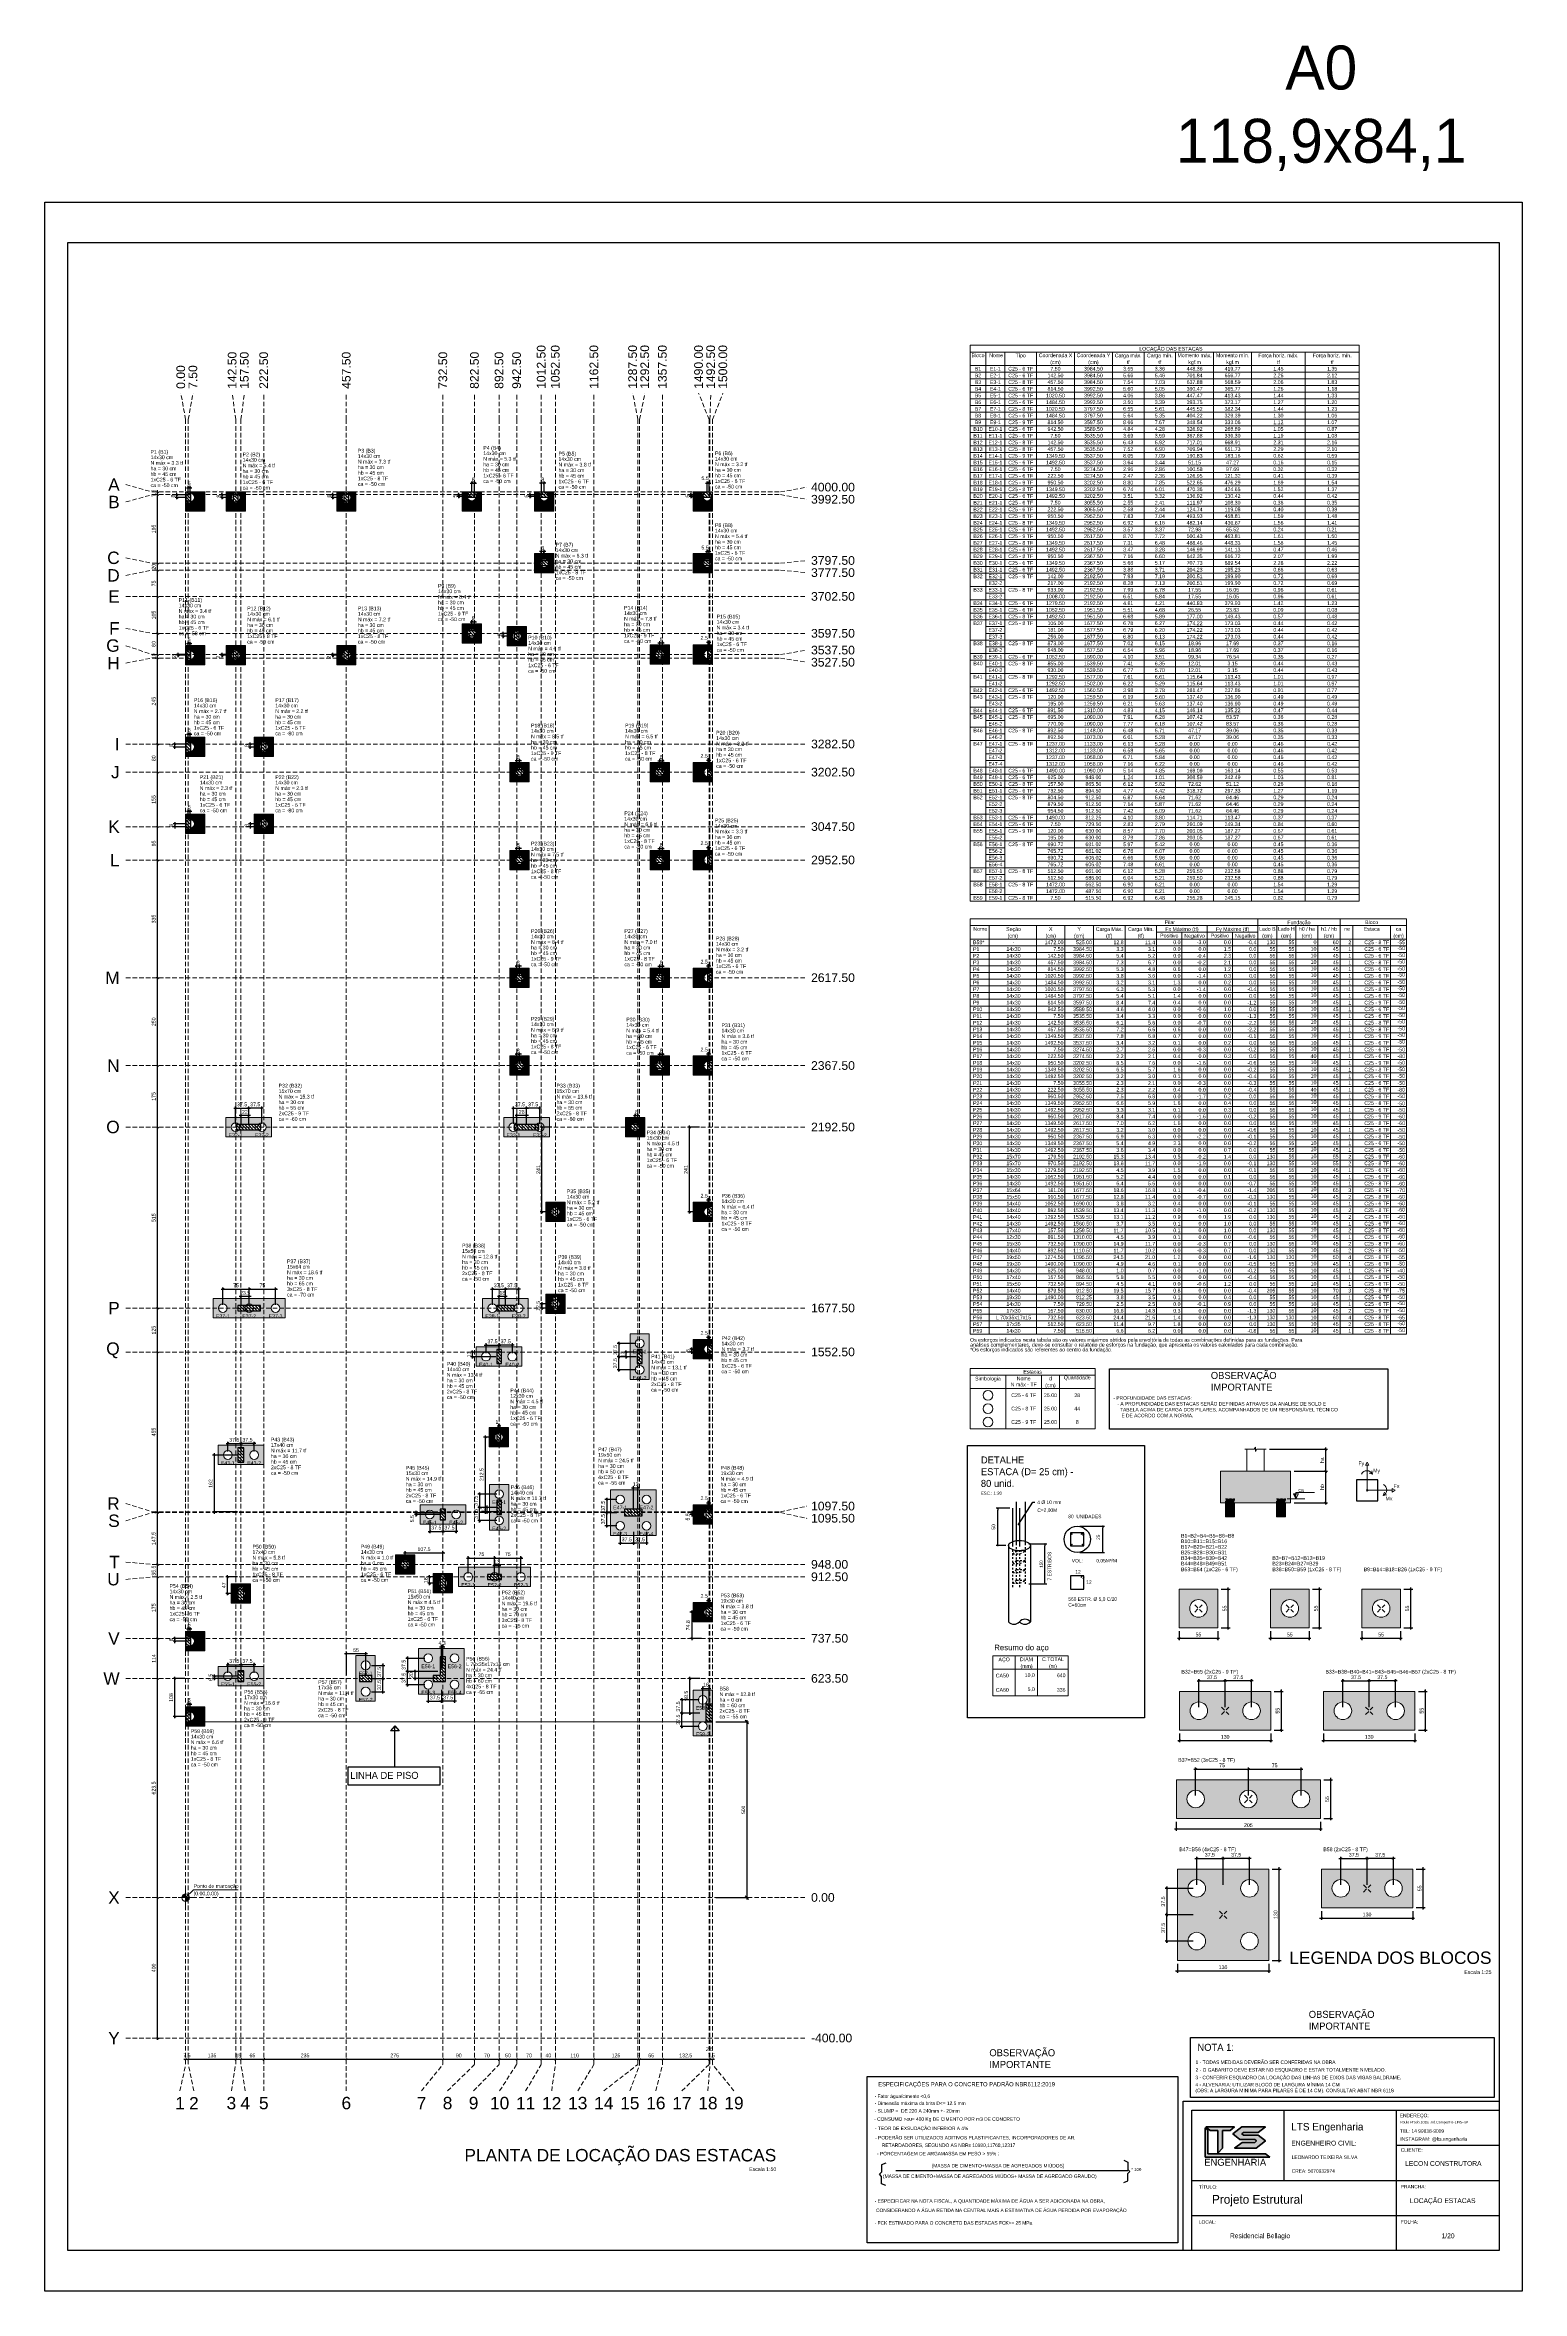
# Model space of a CAD drawing. Header units: millimetres. Extents: x -34 to 951, y -76 to 463.
# Drawn here: x -34.1 to 50, y -76.3 to 51.5 of the extents above; entities that cross this region are included whole.
import ezdxf

# ---------------------------------------------------------------- set-up
doc = ezdxf.new("R2010")
doc.units = ezdxf.units.MM
doc.header["$MEASUREMENT"] = 0
for name, pattern in [('DASHED', [1.905, 1.27, -0.635]), ('DOT', [0.635, 0, -0.635]), ('HIDDEN', [0.9525, 0.635, -0.3175]), ('NULL', [0])]:
    doc.linetypes.add(name, pattern=pattern)
for name, color, linetype in [('1', 1, 'Continuous'), ('cota', 1, 'Continuous'), ('COTA-LOC', 2, 'Continuous'), ('DETALHES', 1, 'Continuous'), ('pilar', 7, 'Continuous'), ('texto', 7, 'Continuous'), ('TEXTO PILAR', 170, 'Continuous'), ('TEXTO-VB', 1, 'Continuous'), ('Textos', 7, 'Continuous')]:
    doc.layers.add(name, color=color, linetype=linetype)
for name, color, linetype, lineweight in [('DT-Relação do aço', 7, 'Continuous', 5), ('FO-Pilares', 4, 'Continuous', 30), ('LC-Cotas', 7, 'Continuous', 5), ('LC-Eixos', 7, 'DASHED', 5), ('LC-Estacas dos blocos', 252, 'Continuous', 5), ('LC-Hachuras dos blocos', 43, 'Continuous', 5), ('LC-Hachuras dos pilares', 9, 'Continuous', 5), ('LC-Seção das fundações', 7, 'Continuous', 5), ('LC-Seção dos pilares', 4, 'Continuous', 30), ('LC-Tabelas', 1, 'Continuous', 20), ('LC-Textos', 7, 'Continuous', 20), ('LC-Textos das tabelas', 5, 'Continuous', 5)]:
    doc.layers.add(name, color=color, linetype=linetype, lineweight=lineweight)
doc.styles.add('Arial', font='arial.ttf')
doc.dimstyles.new('1.100 tx 18 com linha m', dxfattribs={"dimtxt": 0.18, "dimasz": 0.1, "dimexe": 0.1, "dimexo": 0.2, "dimgap": 0.12, "dimtad": 1, "dimzin": 1, "dimtxsty": 'Standard', "dimblk": 'DOT', "dimcen": 0.15, "dimclrd": 6, "dimclre": 6, "dimclrt": 256, "dimadec": 0, "dimazin": 0, "dimtfac": 1, "dimtmove": 0, "dimatfit": 3, "dimfxl": 1, "dimarcsym": 0})
doc.dimstyles.new('DET VB20-Cl-tx20', dxfattribs={"dimtxt": 0.2, "dimasz": 0.1, "dimexe": 0.1, "dimexo": 0.15, "dimgap": 0.15, "dimtad": 1, "dimdec": 0, "dimlfac": 20, "dimzin": 1, "dimtxsty": 'Standard', "dimblk": 'DOT', "dimcen": 0.1, "dimclrd": 6, "dimclre": 6, "dimclrt": 1, "dimadec": 0, "dimazin": 0, "dimtfac": 1, "dimtdec": 0, "dimtmove": 0, "dimatfit": 2, "dimfxl": 1, "dimarcsym": 0})
doc.dimstyles.new('DETPILAR-ESC10', dxfattribs={"dimtxt": 0.2, "dimasz": 0.1, "dimexe": 0.1, "dimexo": 0.15, "dimgap": 0.15, "dimtad": 1, "dimdec": 0, "dimlfac": 10, "dimzin": 0, "dimdsep": 46, "dimtxsty": 'Standard', "dimblk1": 'DOT', "dimblk2": 'DOT', "dimsah": 1, "dimcen": 0.2, "dimclrd": 6, "dimclre": 6, "dimclrt": 1, "dimadec": 0, "dimazin": 0, "dimtfac": 1, "dimtdec": 0, "dimtmove": 0, "dimatfit": 3, "dimldrblk": 'DOT', "dimfxl": 1, "dimtolj": 1, "dimtzin": 0, "dimarcsym": 0})
doc.dimstyles.new('UM_1.000000', dxfattribs={"dimtxt": 0.18, "dimasz": 0.1, "dimexe": 0.1, "dimexo": 0.2, "dimgap": 0, "dimtad": 1, "dimtih": 1, "dimtoh": 1, "dimdec": 1, "dimzin": 0, "dimdsep": 46, "dimtxsty": 'Standard', "dimcen": 0.09, "dimdle": 0.1, "dimadec": 1, "dimazin": 2, "dimtfac": 1, "dimtdec": 4, "dimtofl": 0, "dimtmove": 0, "dimatfit": 3, "dimfxl": 1, "dimtolj": 1, "dimarcsym": 0})
doc.dimstyles.new('UM_25.000000', dxfattribs={"dimtxt": 0.18, "dimasz": 0.1, "dimexe": 0.1, "dimexo": 0.2, "dimgap": 0, "dimtad": 1, "dimtih": 1, "dimtoh": 1, "dimdec": 1, "dimlfac": 25, "dimzin": 0, "dimdsep": 46, "dimtxsty": 'Standard', "dimcen": 0.09, "dimdle": 0.1, "dimadec": 1, "dimazin": 2, "dimtfac": 1, "dimtdec": 4, "dimtofl": 0, "dimtmove": 0, "dimatfit": 3, "dimfxl": 1, "dimtolj": 1, "dimarcsym": 0})
doc.dimstyles.new('UM_50.000000', dxfattribs={"dimtxt": 0.18, "dimasz": 0.1, "dimexe": 0.1, "dimexo": 0.2, "dimgap": 0, "dimtad": 1, "dimtih": 1, "dimtoh": 1, "dimdec": 1, "dimlfac": 50, "dimzin": 0, "dimdsep": 46, "dimtxsty": 'Standard', "dimcen": 0.09, "dimdle": 0.1, "dimadec": 1, "dimazin": 2, "dimtfac": 1, "dimtdec": 4, "dimtofl": 0, "dimtmove": 0, "dimatfit": 3, "dimfxl": 1, "dimtolj": 1, "dimarcsym": 0})
pattern_1 = [(135, (-26.0734, -53.92581), (-0.08838835, -0.08838835), [])]

# ---------------------------------------------------------------- blocks, each defined once
blk = doc.blocks.new('_Oblique')
at = {"color": 0, "linetype": 'ByBlock', "lineweight": -2}
blk.add_line((-0.5, -0.5), (0.5, 0.5), dxfattribs=at)
blk = doc.blocks.new('*D6')
at = {"layer": 'Defpoints', "color": 0, "transparency": 16777216}
for p in [(-23.95, -20.38), (-22.45, -19.3), (-22.45, -20.38)]:
    blk.add_point(p, dxfattribs=at)
at = {"layer": 'LC-Cotas', "color": 0, "lineweight": -2, "transparency": 16777216}
for p, q in [((-24.05, -19.3), (-22.35, -19.3)), ((-23.95, -20.18), (-23.95, -19.2)), ((-22.45, -20.18), (-22.45, -19.2))]:
    blk.add_line(p, q, dxfattribs=at)
at = {"layer": 'LC-Cotas', "color": 0, "lineweight": -2, "transparency": 16777216, "xscale": 0.1, "yscale": 0.1, "zscale": 0.1, "rotation": 180}
blk.add_blockref('_Oblique', (-23.95, -19.3), dxfattribs=at)
at = {"layer": 'LC-Cotas', "color": 0, "lineweight": -2, "transparency": 16777216, "xscale": 0.1, "yscale": 0.1, "zscale": 0.1}
blk.add_blockref('_Oblique', (-22.45, -19.3), dxfattribs=at)
at = {"layer": 'LC-Cotas', "color": 7, "transparency": 16777216, "insert": (-23.2, -19.08), "char_height": 0.212, "attachment_point": 5, "rotation": 0.0057, "style": 'Arial'}
blk.add_mtext('\\A1;75', dxfattribs=at)
blk = doc.blocks.new('*D7')
at = {"layer": 'Defpoints', "color": 0, "transparency": 16777216}
for p in [(-22.45, -20.38), (-20.95, -19.3), (-20.95, -20.38)]:
    blk.add_point(p, dxfattribs=at)
at = {"layer": 'LC-Cotas', "color": 0, "lineweight": -2, "transparency": 16777216}
for p, q in [((-22.55, -19.3), (-20.85, -19.3)), ((-22.45, -20.18), (-22.45, -19.2)), ((-20.95, -20.18), (-20.95, -19.2))]:
    blk.add_line(p, q, dxfattribs=at)
at = {"layer": 'LC-Cotas', "color": 0, "lineweight": -2, "transparency": 16777216, "xscale": 0.1, "yscale": 0.1, "zscale": 0.1, "rotation": 180}
blk.add_blockref('_Oblique', (-22.45, -19.3), dxfattribs=at)
at = {"layer": 'LC-Cotas', "color": 0, "lineweight": -2, "transparency": 16777216, "xscale": 0.1, "yscale": 0.1, "zscale": 0.1}
blk.add_blockref('_Oblique', (-20.95, -19.3), dxfattribs=at)
at = {"layer": 'LC-Cotas', "color": 7, "transparency": 16777216, "insert": (-21.7, -19.08), "char_height": 0.212, "attachment_point": 5, "rotation": 0.0057, "style": 'Arial'}
blk.add_mtext('\\A1;75', dxfattribs=at)
blk = doc.blocks.new('*D8')
at = {"layer": 'Defpoints', "color": 0, "transparency": 16777216}
for p in [(-26.57, 25.92), (-25.81, 25.92), (-25.81, 25.76)]:
    blk.add_point(p, dxfattribs=at)
at = {"layer": 'LC-Cotas', "color": 0, "lineweight": -2, "transparency": 16777216}
for p, q in [((-26.01, 25.92), (-26.67, 25.92)), ((-26.01, 25.76), (-26.67, 25.76)), ((-26.57, 25.66), (-26.57, 26.02))]:
    blk.add_line(p, q, dxfattribs=at)
at = {"layer": 'LC-Cotas', "color": 0, "lineweight": -2, "transparency": 16777216, "xscale": 0.1, "yscale": 0.1, "zscale": 0.1}
for p, rotation in [((-26.57, 25.92), 90), ((-26.57, 25.76), 270)]:
    blk.add_blockref('_Oblique', p, dxfattribs=dict(at, rotation=rotation))
at = {"layer": 'LC-Cotas', "color": 7, "transparency": 16777216, "insert": (-26.79, 25.84), "char_height": 0.212, "attachment_point": 5, "rotation": 90, "style": 'Arial'}
blk.add_mtext('\\A1;8', dxfattribs=at)
blk = doc.blocks.new('*D9')
at = {"layer": 'Defpoints', "color": 0, "transparency": 16777216}
for p in [(-7.99, 18.02), (-7.22, 18.02), (-7.22, 17.86)]:
    blk.add_point(p, dxfattribs=at)
at = {"layer": 'LC-Cotas', "color": 0, "lineweight": -2, "transparency": 16777216}
for p, q in [((-7.42, 18.02), (-8.09, 18.02)), ((-7.99, 17.76), (-7.99, 18.12)), ((-7.42, 17.86), (-8.09, 17.86))]:
    blk.add_line(p, q, dxfattribs=at)
at = {"layer": 'LC-Cotas', "color": 0, "lineweight": -2, "transparency": 16777216, "xscale": 0.1, "yscale": 0.1, "zscale": 0.1}
for p, rotation in [((-7.99, 18.02), 90), ((-7.99, 17.86), 270)]:
    blk.add_blockref('_Oblique', p, dxfattribs=dict(at, rotation=rotation))
at = {"layer": 'LC-Cotas', "color": 7, "transparency": 16777216, "insert": (-8.2, 17.94), "char_height": 0.212, "attachment_point": 5, "rotation": 90, "style": 'Arial'}
blk.add_mtext('\\A1;8', dxfattribs=at)
blk = doc.blocks.new('*D10')
at = {"layer": 'Defpoints', "color": 0, "transparency": 16777216}
for p in [(-26.49, 16.82), (-25.73, 16.82), (-25.73, 16.78)]:
    blk.add_point(p, dxfattribs=at)
at = {"layer": 'LC-Cotas', "color": 0, "lineweight": -2, "transparency": 16777216}
for p, q in [((-25.93, 16.82), (-26.59, 16.82)), ((-25.93, 16.78), (-26.59, 16.78)), ((-26.49, 16.68), (-26.49, 16.92))]:
    blk.add_line(p, q, dxfattribs=at)
at = {"layer": 'LC-Cotas', "color": 0, "lineweight": -2, "transparency": 16777216, "xscale": 0.1, "yscale": 0.1, "zscale": 0.1}
for p, rotation in [((-26.49, 16.82), 90), ((-26.49, 16.78), 270)]:
    blk.add_blockref('_Oblique', p, dxfattribs=dict(at, rotation=rotation))
at = {"layer": 'LC-Cotas', "color": 7, "transparency": 16777216, "insert": (-26.73, 16.72), "char_height": 0.212, "attachment_point": 5, "rotation": 90, "style": 'Arial'}
blk.add_mtext('\\A1;2', dxfattribs=at)
blk = doc.blocks.new('*D11')
at = {"layer": 'Defpoints', "color": 0, "transparency": 16777216}
for p in [(-23.99, 16.82), (-23.22, 16.82), (-23.22, 16.78)]:
    blk.add_point(p, dxfattribs=at)
at = {"layer": 'LC-Cotas', "color": 0, "lineweight": -2, "transparency": 16777216}
for p, q in [((-23.42, 16.82), (-24.09, 16.82)), ((-23.42, 16.78), (-24.09, 16.78)), ((-23.99, 16.68), (-23.99, 16.92))]:
    blk.add_line(p, q, dxfattribs=at)
at = {"layer": 'LC-Cotas', "color": 0, "lineweight": -2, "transparency": 16777216, "xscale": 0.1, "yscale": 0.1, "zscale": 0.1}
for p, rotation in [((-23.99, 16.82), 90), ((-23.99, 16.78), 270)]:
    blk.add_blockref('_Oblique', p, dxfattribs=dict(at, rotation=rotation))
at = {"layer": 'LC-Cotas', "color": 7, "transparency": 16777216, "insert": (-24.22, 16.68), "char_height": 0.212, "attachment_point": 5, "rotation": 90, "style": 'Arial'}
blk.add_mtext('\\A1;2', dxfattribs=at)
blk = doc.blocks.new('*D12')
at = {"layer": 'Defpoints', "color": 0, "transparency": 16777216}
for p in [(-17.69, 16.82), (-16.92, 16.82), (-16.92, 16.78)]:
    blk.add_point(p, dxfattribs=at)
at = {"layer": 'LC-Cotas', "color": 0, "lineweight": -2, "transparency": 16777216}
for p, q in [((-17.12, 16.82), (-17.79, 16.82)), ((-17.12, 16.78), (-17.79, 16.78)), ((-17.69, 16.68), (-17.69, 16.92))]:
    blk.add_line(p, q, dxfattribs=at)
at = {"layer": 'LC-Cotas', "color": 0, "lineweight": -2, "transparency": 16777216, "xscale": 0.1, "yscale": 0.1, "zscale": 0.1}
for p, rotation in [((-17.69, 16.82), 90), ((-17.69, 16.78), 270)]:
    blk.add_blockref('_Oblique', p, dxfattribs=dict(at, rotation=rotation))
at = {"layer": 'LC-Cotas', "color": 7, "transparency": 16777216, "insert": (-17.92, 16.68), "char_height": 0.212, "attachment_point": 5, "rotation": 90, "style": 'Arial'}
blk.add_mtext('\\A1;2', dxfattribs=at)
blk = doc.blocks.new('*D13')
at = {"layer": 'Defpoints', "color": 0, "transparency": 16777216}
for p in [(-26.69, 11.72), (-25.92, 11.72), (-25.92, 11.56)]:
    blk.add_point(p, dxfattribs=at)
at = {"layer": 'LC-Cotas', "color": 0, "lineweight": -2, "transparency": 16777216}
for p, q in [((-26.12, 11.72), (-26.79, 11.72)), ((-26.12, 11.56), (-26.79, 11.56)), ((-26.69, 11.46), (-26.69, 11.82))]:
    blk.add_line(p, q, dxfattribs=at)
at = {"layer": 'LC-Cotas', "color": 0, "lineweight": -2, "transparency": 16777216, "xscale": 0.1, "yscale": 0.1, "zscale": 0.1}
for p, rotation in [((-26.69, 11.72), 90), ((-26.69, 11.56), 270)]:
    blk.add_blockref('_Oblique', p, dxfattribs=dict(at, rotation=rotation))
at = {"layer": 'LC-Cotas', "color": 7, "transparency": 16777216, "insert": (-26.9, 11.64), "char_height": 0.212, "attachment_point": 5, "rotation": 90, "style": 'Arial'}
blk.add_mtext('\\A1;8', dxfattribs=at)
blk = doc.blocks.new('*D14')
at = {"layer": 'Defpoints', "color": 0, "transparency": 16777216}
for p in [(-22.39, 11.72), (-21.62, 11.72), (-21.62, 11.56)]:
    blk.add_point(p, dxfattribs=at)
at = {"layer": 'LC-Cotas', "color": 0, "lineweight": -2, "transparency": 16777216}
for p, q in [((-21.82, 11.72), (-22.49, 11.72)), ((-21.82, 11.56), (-22.49, 11.56)), ((-22.39, 11.46), (-22.39, 11.82))]:
    blk.add_line(p, q, dxfattribs=at)
at = {"layer": 'LC-Cotas', "color": 0, "lineweight": -2, "transparency": 16777216, "xscale": 0.1, "yscale": 0.1, "zscale": 0.1}
for p, rotation in [((-22.39, 11.72), 90), ((-22.39, 11.56), 270)]:
    blk.add_blockref('_Oblique', p, dxfattribs=dict(at, rotation=rotation))
at = {"layer": 'LC-Cotas', "color": 7, "transparency": 16777216, "insert": (-22.6, 11.64), "char_height": 0.212, "attachment_point": 5, "rotation": 90, "style": 'Arial'}
blk.add_mtext('\\A1;8', dxfattribs=at)
blk = doc.blocks.new('*D15')
at = {"layer": 'Defpoints', "color": 0, "transparency": 16777216}
for p in [(-23.99, 25.92), (-23.22, 25.92), (-23.22, 25.76)]:
    blk.add_point(p, dxfattribs=at)
at = {"layer": 'LC-Cotas', "color": 0, "lineweight": -2, "transparency": 16777216}
for p, q in [((-23.42, 25.92), (-24.09, 25.92)), ((-23.42, 25.76), (-24.09, 25.76)), ((-23.99, 25.66), (-23.99, 26.02))]:
    blk.add_line(p, q, dxfattribs=at)
at = {"layer": 'LC-Cotas', "color": 0, "lineweight": -2, "transparency": 16777216, "xscale": 0.1, "yscale": 0.1, "zscale": 0.1}
for p, rotation in [((-23.99, 25.92), 90), ((-23.99, 25.76), 270)]:
    blk.add_blockref('_Oblique', p, dxfattribs=dict(at, rotation=rotation))
at = {"layer": 'LC-Cotas', "color": 7, "transparency": 16777216, "insert": (-24.2, 25.84), "char_height": 0.212, "attachment_point": 5, "rotation": 90, "style": 'Arial'}
blk.add_mtext('\\A1;8', dxfattribs=at)
blk = doc.blocks.new('*D16')
at = {"layer": 'Defpoints', "color": 0, "transparency": 16777216}
for p in [(-26.69, 7.02), (-25.92, 7.18), (-25.92, 7.02)]:
    blk.add_point(p, dxfattribs=at)
at = {"layer": 'LC-Cotas', "color": 0, "lineweight": -2, "transparency": 16777216}
for p, q in [((-26.12, 7.18), (-26.79, 7.18)), ((-26.12, 7.02), (-26.79, 7.02)), ((-26.69, 7.28), (-26.69, 6.92))]:
    blk.add_line(p, q, dxfattribs=at)
at = {"layer": 'LC-Cotas', "color": 0, "lineweight": -2, "transparency": 16777216, "xscale": 0.1, "yscale": 0.1, "zscale": 0.1}
for p, rotation in [((-26.69, 7.18), 90), ((-26.69, 7.02), 270)]:
    blk.add_blockref('_Oblique', p, dxfattribs=dict(at, rotation=rotation))
at = {"layer": 'LC-Cotas', "color": 7, "transparency": 16777216, "insert": (-26.9, 7.1), "char_height": 0.212, "attachment_point": 5, "rotation": 90, "style": 'Arial'}
blk.add_mtext('\\A1;8', dxfattribs=at)
blk = doc.blocks.new('*D17')
at = {"layer": 'Defpoints', "color": 0, "transparency": 16777216}
for p in [(-22.39, 7.02), (-21.62, 7.18), (-21.62, 7.02)]:
    blk.add_point(p, dxfattribs=at)
at = {"layer": 'LC-Cotas', "color": 0, "lineweight": -2, "transparency": 16777216}
for p, q in [((-21.82, 7.18), (-22.49, 7.18)), ((-21.82, 7.02), (-22.49, 7.02)), ((-22.39, 7.28), (-22.39, 6.92))]:
    blk.add_line(p, q, dxfattribs=at)
at = {"layer": 'LC-Cotas', "color": 0, "lineweight": -2, "transparency": 16777216, "xscale": 0.1, "yscale": 0.1, "zscale": 0.1}
for p, rotation in [((-22.39, 7.18), 90), ((-22.39, 7.02), 270)]:
    blk.add_blockref('_Oblique', p, dxfattribs=dict(at, rotation=rotation))
at = {"layer": 'LC-Cotas', "color": 7, "transparency": 16777216, "insert": (-22.6, 7.1), "char_height": 0.212, "attachment_point": 5, "rotation": 90, "style": 'Arial'}
blk.add_mtext('\\A1;8', dxfattribs=at)
blk = doc.blocks.new('*D18')
at = {"layer": 'Defpoints', "color": 0, "transparency": 16777216}
for p in [(-17.69, 25.92), (-16.92, 25.92), (-16.92, 25.76)]:
    blk.add_point(p, dxfattribs=at)
at = {"layer": 'LC-Cotas', "color": 0, "lineweight": -2, "transparency": 16777216}
for p, q in [((-17.12, 25.92), (-17.79, 25.92)), ((-17.12, 25.76), (-17.79, 25.76)), ((-17.69, 25.66), (-17.69, 26.02))]:
    blk.add_line(p, q, dxfattribs=at)
at = {"layer": 'LC-Cotas', "color": 0, "lineweight": -2, "transparency": 16777216, "xscale": 0.1, "yscale": 0.1, "zscale": 0.1}
for p, rotation in [((-17.69, 25.92), 90), ((-17.69, 25.76), 270)]:
    blk.add_blockref('_Oblique', p, dxfattribs=dict(at, rotation=rotation))
at = {"layer": 'LC-Cotas', "color": 7, "transparency": 16777216, "insert": (-17.9, 25.84), "char_height": 0.212, "attachment_point": 5, "rotation": 90, "style": 'Arial'}
blk.add_mtext('\\A1;8', dxfattribs=at)
blk = doc.blocks.new('*D19')
at = {"layer": 'Defpoints', "color": 0, "transparency": 16777216}
for p in [(-5.79, -10.08), (-5.02, -10.08), (-5.02, -14.9)]:
    blk.add_point(p, dxfattribs=at)
at = {"layer": 'LC-Cotas', "color": 0, "lineweight": -2, "transparency": 16777216}
for p, q in [((-5.22, -10.08), (-5.89, -10.08)), ((-5.79, -15), (-5.79, -9.98)), ((-5.22, -14.9), (-5.89, -14.9))]:
    blk.add_line(p, q, dxfattribs=at)
at = {"layer": 'LC-Cotas', "color": 0, "lineweight": -2, "transparency": 16777216, "xscale": 0.1, "yscale": 0.1, "zscale": 0.1}
for p, rotation in [((-5.79, -10.08), 90), ((-5.79, -14.9), 270)]:
    blk.add_blockref('_Oblique', p, dxfattribs=dict(at, rotation=rotation))
at = {"layer": 'LC-Cotas', "color": 7, "transparency": 16777216, "insert": (-6, -12.49), "char_height": 0.212, "attachment_point": 5, "rotation": 90, "style": 'Arial'}
blk.add_mtext('\\A1;241', dxfattribs=at)
blk = doc.blocks.new('*D20')
at = {"layer": 'Defpoints', "color": 0, "transparency": 16777216}
for p in [(2.62, -10.08), (3.38, -10.08), (3.38, -14.9)]:
    blk.add_point(p, dxfattribs=at)
at = {"layer": 'LC-Cotas', "color": 0, "lineweight": -2, "transparency": 16777216}
for p, q in [((3.18, -10.08), (2.52, -10.08)), ((2.62, -15), (2.62, -9.98)), ((3.18, -14.9), (2.52, -14.9))]:
    blk.add_line(p, q, dxfattribs=at)
at = {"layer": 'LC-Cotas', "color": 0, "lineweight": -2, "transparency": 16777216, "xscale": 0.1, "yscale": 0.1, "zscale": 0.1}
for p, rotation in [((2.62, -10.08), 90), ((2.62, -14.9), 270)]:
    blk.add_blockref('_Oblique', p, dxfattribs=dict(at, rotation=rotation))
at = {"layer": 'LC-Cotas', "color": 7, "transparency": 16777216, "insert": (2.41, -12.49), "char_height": 0.212, "attachment_point": 5, "rotation": 90, "style": 'Arial'}
blk.add_mtext('\\A1;241', dxfattribs=at)
blk = doc.blocks.new('*D21')
at = {"layer": 'Defpoints', "color": 0, "transparency": 16777216}
for p in [(-5.79, -20.38), (-5.02, -20.13), (-5.02, -20.38)]:
    blk.add_point(p, dxfattribs=at)
at = {"layer": 'LC-Cotas', "color": 0, "lineweight": -2, "transparency": 16777216}
for p, q in [((-5.22, -20.13), (-5.89, -20.13)), ((-5.22, -20.38), (-5.89, -20.38)), ((-5.79, -20.03), (-5.79, -20.48))]:
    blk.add_line(p, q, dxfattribs=at)
at = {"layer": 'LC-Cotas', "color": 0, "lineweight": -2, "transparency": 16777216, "xscale": 0.1, "yscale": 0.1, "zscale": 0.1}
for p, rotation in [((-5.79, -20.13), 90), ((-5.79, -20.38), 270)]:
    blk.add_blockref('_Oblique', p, dxfattribs=dict(at, rotation=rotation))
at = {"layer": 'LC-Cotas', "color": 7, "transparency": 16777216, "insert": (-6, -20.25), "char_height": 0.212, "attachment_point": 5, "rotation": 90, "style": 'Arial'}
blk.add_mtext('\\A1;12.5', dxfattribs=at)
blk = doc.blocks.new('*D22')
at = {"layer": 'Defpoints', "color": 0, "transparency": 16777216}
for p in [(-9.74, -22.88), (-8.22, -22.88), (-8.22, -23.14)]:
    blk.add_point(p, dxfattribs=at)
at = {"layer": 'LC-Cotas', "color": 0, "lineweight": -2, "transparency": 16777216}
for p, q in [((-8.42, -22.88), (-9.84, -22.88)), ((-9.74, -23.24), (-9.74, -22.78)), ((-8.42, -23.14), (-9.84, -23.14))]:
    blk.add_line(p, q, dxfattribs=at)
at = {"layer": 'LC-Cotas', "color": 0, "lineweight": -2, "transparency": 16777216, "xscale": 0.1, "yscale": 0.1, "zscale": 0.1}
for p, rotation in [((-9.74, -22.88), 90), ((-9.74, -23.14), 270)]:
    blk.add_blockref('_Oblique', p, dxfattribs=dict(at, rotation=rotation))
at = {"layer": 'LC-Cotas', "color": 7, "transparency": 16777216, "insert": (-9.95, -23.01), "char_height": 0.212, "attachment_point": 5, "rotation": 90, "style": 'Arial'}
blk.add_mtext('\\A1;13', dxfattribs=at)
blk = doc.blocks.new('*D23')
at = {"layer": 'Defpoints', "color": 0, "transparency": 16777216}
for p in [(-0.99, -22.88), (-0.22, -22.88), (-0.22, -23.14)]:
    blk.add_point(p, dxfattribs=at)
at = {"layer": 'LC-Cotas', "color": 0, "lineweight": -2, "transparency": 16777216}
for p, q in [((-0.42, -22.88), (-1.09, -22.88)), ((-0.99, -23.24), (-0.99, -22.78)), ((-0.42, -23.14), (-1.09, -23.14))]:
    blk.add_line(p, q, dxfattribs=at)
at = {"layer": 'LC-Cotas', "color": 0, "lineweight": -2, "transparency": 16777216, "xscale": 0.1, "yscale": 0.1, "zscale": 0.1}
for p, rotation in [((-0.99, -22.88), 90), ((-0.99, -23.14), 270)]:
    blk.add_blockref('_Oblique', p, dxfattribs=dict(at, rotation=rotation))
at = {"layer": 'LC-Cotas', "color": 7, "transparency": 16777216, "insert": (-1.2, -23.01), "char_height": 0.212, "attachment_point": 5, "rotation": 90, "style": 'Arial'}
blk.add_mtext('\\A1;13', dxfattribs=at)
blk = doc.blocks.new('*D24')
at = {"layer": 'Defpoints', "color": 0, "transparency": 16777216}
for p in [(2.73, -22.88), (3.49, -22.72), (3.49, -22.88)]:
    blk.add_point(p, dxfattribs=at)
at = {"layer": 'LC-Cotas', "color": 0, "lineweight": -2, "transparency": 16777216}
for p, q in [((3.29, -22.72), (2.63, -22.72)), ((3.29, -22.88), (2.63, -22.88)), ((2.73, -22.62), (2.73, -22.98))]:
    blk.add_line(p, q, dxfattribs=at)
at = {"layer": 'LC-Cotas', "color": 0, "lineweight": -2, "transparency": 16777216, "xscale": 0.1, "yscale": 0.1, "zscale": 0.1}
for p, rotation in [((2.73, -22.72), 90), ((2.73, -22.88), 270)]:
    blk.add_blockref('_Oblique', p, dxfattribs=dict(at, rotation=rotation))
at = {"layer": 'LC-Cotas', "color": 7, "transparency": 16777216, "insert": (2.52, -22.8), "char_height": 0.212, "attachment_point": 5, "rotation": 90, "style": 'Arial'}
blk.add_mtext('\\A1;8', dxfattribs=at)
blk = doc.blocks.new('*D25')
at = {"layer": 'Defpoints', "color": 0, "transparency": 16777216}
for p in [(-22.92, -28.74), (-24.44, -31.98), (-22.92, -31.98)]:
    blk.add_point(p, dxfattribs=at)
at = {"layer": 'LC-Cotas', "color": 0, "lineweight": -2, "transparency": 16777216}
for p, q in [((-23.12, -28.74), (-24.54, -28.74)), ((-24.44, -28.64), (-24.44, -32.08)), ((-23.12, -31.98), (-24.54, -31.98))]:
    blk.add_line(p, q, dxfattribs=at)
at = {"layer": 'LC-Cotas', "color": 0, "lineweight": -2, "transparency": 16777216, "xscale": 0.1, "yscale": 0.1, "zscale": 0.1}
for p, rotation in [((-24.44, -28.74), 90), ((-24.44, -31.98), 270)]:
    blk.add_blockref('_Oblique', p, dxfattribs=dict(at, rotation=rotation))
at = {"layer": 'LC-Cotas', "color": 7, "transparency": 16777216, "insert": (-24.65, -30.36), "char_height": 0.212, "attachment_point": 5, "rotation": 90, "style": 'Arial'}
blk.add_mtext('\\A1;162', dxfattribs=at)
blk = doc.blocks.new('*D26')
at = {"layer": 'Defpoints', "color": 0, "transparency": 16777216}
for p in [(-8.24, -27.73), (-9.01, -31.98), (-8.24, -31.98)]:
    blk.add_point(p, dxfattribs=at)
at = {"layer": 'LC-Cotas', "color": 0, "lineweight": -2, "transparency": 16777216}
for p, q in [((-8.44, -27.73), (-9.11, -27.73)), ((-9.01, -27.63), (-9.01, -32.08)), ((-8.44, -31.98), (-9.11, -31.98))]:
    blk.add_line(p, q, dxfattribs=at)
at = {"layer": 'LC-Cotas', "color": 0, "lineweight": -2, "transparency": 16777216, "xscale": 0.1, "yscale": 0.1, "zscale": 0.1}
for p, rotation in [((-9.01, -27.73), 90), ((-9.01, -31.98), 270)]:
    blk.add_blockref('_Oblique', p, dxfattribs=dict(at, rotation=rotation))
at = {"layer": 'LC-Cotas', "color": 7, "transparency": 16777216, "insert": (-9.22, -29.85), "char_height": 0.212, "attachment_point": 5, "rotation": 90, "style": 'Arial'}
blk.add_mtext('\\A1;212.5', dxfattribs=at)
blk = doc.blocks.new('*D27')
at = {"layer": 'Defpoints', "color": 0, "transparency": 16777216}
for p in [(-12.94, -32.02), (-11.42, -32.02), (-11.42, -32.13)]:
    blk.add_point(p, dxfattribs=at)
at = {"layer": 'LC-Cotas', "color": 0, "lineweight": -2, "transparency": 16777216}
for p, q in [((-12.94, -32.23), (-12.94, -31.92)), ((-11.62, -32.02), (-13.04, -32.02)), ((-11.62, -32.13), (-13.04, -32.13))]:
    blk.add_line(p, q, dxfattribs=at)
at = {"layer": 'LC-Cotas', "color": 0, "lineweight": -2, "transparency": 16777216, "xscale": 0.1, "yscale": 0.1, "zscale": 0.1}
for p, rotation in [((-12.94, -32.02), 90), ((-12.94, -32.13), 270)]:
    blk.add_blockref('_Oblique', p, dxfattribs=dict(at, rotation=rotation))
at = {"layer": 'LC-Cotas', "color": 7, "transparency": 16777216, "insert": (-13.17, -32.36), "char_height": 0.212, "attachment_point": 5, "rotation": 90, "style": 'Arial'}
blk.add_mtext('\\A1;5.5', dxfattribs=at)
blk = doc.blocks.new('*D28')
at = {"layer": 'Defpoints', "color": 0, "transparency": 16777216}
for p in [(-8.16, -31.72), (-8.92, -31.98), (-8.16, -31.98)]:
    blk.add_point(p, dxfattribs=at)
at = {"layer": 'LC-Cotas', "color": 0, "lineweight": -2, "transparency": 16777216}
for p, q in [((-8.36, -31.72), (-9.02, -31.72)), ((-8.92, -31.62), (-8.92, -32.08)), ((-8.36, -31.98), (-9.02, -31.98))]:
    blk.add_line(p, q, dxfattribs=at)
at = {"layer": 'LC-Cotas', "color": 0, "lineweight": -2, "transparency": 16777216, "xscale": 0.1, "yscale": 0.1, "zscale": 0.1}
for p, rotation in [((-8.92, -31.72), 90), ((-8.92, -31.98), 270)]:
    blk.add_blockref('_Oblique', p, dxfattribs=dict(at, rotation=rotation))
at = {"layer": 'LC-Cotas', "color": 7, "transparency": 16777216, "insert": (-9.13, -31.85), "char_height": 0.212, "attachment_point": 5, "rotation": 90, "style": 'Arial'}
blk.add_mtext('\\A1;13', dxfattribs=at)
blk = doc.blocks.new('*D29')
at = {"layer": 'Defpoints', "color": 0, "transparency": 16777216}
for p in [(2.76, -32.02), (3.52, -32.02), (3.52, -32.13)]:
    blk.add_point(p, dxfattribs=at)
at = {"layer": 'LC-Cotas', "color": 0, "lineweight": -2, "transparency": 16777216}
for p, q in [((2.76, -32.23), (2.76, -31.92)), ((3.32, -32.02), (2.66, -32.02)), ((3.32, -32.13), (2.66, -32.13))]:
    blk.add_line(p, q, dxfattribs=at)
at = {"layer": 'LC-Cotas', "color": 0, "lineweight": -2, "transparency": 16777216, "xscale": 0.1, "yscale": 0.1, "zscale": 0.1}
for p, rotation in [((2.76, -32.02), 90), ((2.76, -32.13), 270)]:
    blk.add_blockref('_Oblique', p, dxfattribs=dict(at, rotation=rotation))
at = {"layer": 'LC-Cotas', "color": 7, "transparency": 16777216, "insert": (2.51, -32.26), "char_height": 0.212, "attachment_point": 5, "rotation": 90, "style": 'Arial'}
blk.add_mtext('\\A1;5.5', dxfattribs=at)
blk = doc.blocks.new('*D30')
at = {"layer": 'Defpoints', "color": 0, "transparency": 16777216}
for p in [(-23.69, -35.68), (-22.92, -35.68), (-22.92, -36.62)]:
    blk.add_point(p, dxfattribs=at)
at = {"layer": 'LC-Cotas', "color": 0, "lineweight": -2, "transparency": 16777216}
for p, q in [((-23.12, -35.68), (-23.79, -35.68)), ((-23.69, -36.72), (-23.69, -35.58)), ((-23.12, -36.62), (-23.79, -36.62))]:
    blk.add_line(p, q, dxfattribs=at)
at = {"layer": 'LC-Cotas', "color": 0, "lineweight": -2, "transparency": 16777216, "xscale": 0.1, "yscale": 0.1, "zscale": 0.1}
for p, rotation in [((-23.69, -35.68), 90), ((-23.69, -36.62), 270)]:
    blk.add_blockref('_Oblique', p, dxfattribs=dict(at, rotation=rotation))
at = {"layer": 'LC-Cotas', "color": 7, "transparency": 16777216, "insert": (-23.9, -36.15), "char_height": 0.212, "attachment_point": 5, "rotation": 90, "style": 'Arial'}
blk.add_mtext('\\A1;47', dxfattribs=at)
blk = doc.blocks.new('*D31')
at = {"layer": 'Defpoints', "color": 0, "transparency": 16777216}
for p in [(-12.19, -35.68), (-11.42, -35.68), (-11.42, -36.04)]:
    blk.add_point(p, dxfattribs=at)
at = {"layer": 'LC-Cotas', "color": 0, "lineweight": -2, "transparency": 16777216}
for p, q in [((-11.62, -35.68), (-12.29, -35.68)), ((-12.19, -36.14), (-12.19, -35.58)), ((-11.62, -36.04), (-12.29, -36.04))]:
    blk.add_line(p, q, dxfattribs=at)
at = {"layer": 'LC-Cotas', "color": 0, "lineweight": -2, "transparency": 16777216, "xscale": 0.1, "yscale": 0.1, "zscale": 0.1}
for p, rotation in [((-12.19, -35.68), 90), ((-12.19, -36.04), 270)]:
    blk.add_blockref('_Oblique', p, dxfattribs=dict(at, rotation=rotation))
at = {"layer": 'LC-Cotas', "color": 7, "transparency": 16777216, "insert": (-12.4, -35.86), "char_height": 0.212, "attachment_point": 5, "rotation": 90, "style": 'Arial'}
blk.add_mtext('\\A1;18', dxfattribs=at)
blk = doc.blocks.new('*D32')
at = {"layer": 'Defpoints', "color": 0, "transparency": 16777216}
for p in [(3.5, -37.68), (2.74, -39.18), (3.5, -39.18)]:
    blk.add_point(p, dxfattribs=at)
at = {"layer": 'LC-Cotas', "color": 0, "lineweight": -2, "transparency": 16777216}
for p, q in [((3.3, -37.68), (2.64, -37.68)), ((2.74, -37.58), (2.74, -39.28)), ((3.3, -39.18), (2.64, -39.18))]:
    blk.add_line(p, q, dxfattribs=at)
at = {"layer": 'LC-Cotas', "color": 0, "lineweight": -2, "transparency": 16777216, "xscale": 0.1, "yscale": 0.1, "zscale": 0.1}
for p, rotation in [((2.74, -37.68), 90), ((2.74, -39.18), 270)]:
    blk.add_blockref('_Oblique', p, dxfattribs=dict(at, rotation=rotation))
at = {"layer": 'LC-Cotas', "color": 7, "transparency": 16777216, "insert": (2.53, -38.43), "char_height": 0.212, "attachment_point": 5, "rotation": 90, "style": 'Arial'}
blk.add_mtext('\\A1;74.8', dxfattribs=at)
blk = doc.blocks.new('*D33')
at = {"layer": 'Defpoints', "color": 0, "transparency": 16777216}
for p in [(-26.69, -39.18), (-25.92, -39.18), (-25.92, -39.34)]:
    blk.add_point(p, dxfattribs=at)
at = {"layer": 'LC-Cotas', "color": 0, "lineweight": -2, "transparency": 16777216}
for p, q in [((-26.12, -39.18), (-26.79, -39.18)), ((-26.12, -39.34), (-26.79, -39.34)), ((-26.69, -39.44), (-26.69, -39.08))]:
    blk.add_line(p, q, dxfattribs=at)
at = {"layer": 'LC-Cotas', "color": 0, "lineweight": -2, "transparency": 16777216, "xscale": 0.1, "yscale": 0.1, "zscale": 0.1}
for p, rotation in [((-26.69, -39.18), 90), ((-26.69, -39.34), 270)]:
    blk.add_blockref('_Oblique', p, dxfattribs=dict(at, rotation=rotation))
at = {"layer": 'LC-Cotas', "color": 7, "transparency": 16777216, "insert": (-26.9, -39.26), "char_height": 0.212, "attachment_point": 5, "rotation": 90, "style": 'Arial'}
blk.add_mtext('\\A1;8', dxfattribs=at)
blk = doc.blocks.new('*D34')
at = {"layer": 'Defpoints', "color": 0, "transparency": 16777216}
for p in [(-24.44, -41.46), (-22.92, -41.33), (-22.92, -41.46)]:
    blk.add_point(p, dxfattribs=at)
at = {"layer": 'LC-Cotas', "color": 0, "lineweight": -2, "transparency": 16777216}
for p, q in [((-23.12, -41.33), (-24.54, -41.33)), ((-23.12, -41.46), (-24.54, -41.46)), ((-24.44, -41.23), (-24.44, -41.56))]:
    blk.add_line(p, q, dxfattribs=at)
at = {"layer": 'LC-Cotas', "color": 0, "lineweight": -2, "transparency": 16777216, "xscale": 0.1, "yscale": 0.1, "zscale": 0.1}
for p, rotation in [((-24.44, -41.33), 90), ((-24.44, -41.46), 270)]:
    blk.add_blockref('_Oblique', p, dxfattribs=dict(at, rotation=rotation))
at = {"layer": 'LC-Cotas', "color": 7, "transparency": 16777216, "insert": (-24.65, -41.39), "char_height": 0.212, "attachment_point": 5, "rotation": 90, "style": 'Arial'}
blk.add_mtext('\\A1;6.5', dxfattribs=at)
blk = doc.blocks.new('*D35')
at = {"layer": 'Defpoints', "color": 0, "transparency": 16777216}
for p in [(-13.02, -41.46), (-11.51, -41.06), (-11.51, -41.46)]:
    blk.add_point(p, dxfattribs=at)
at = {"layer": 'LC-Cotas', "color": 0, "lineweight": -2, "transparency": 16777216}
for p, q in [((-11.71, -41.06), (-13.12, -41.06)), ((-11.71, -41.46), (-13.12, -41.46)), ((-13.02, -40.96), (-13.02, -41.56))]:
    blk.add_line(p, q, dxfattribs=at)
at = {"layer": 'LC-Cotas', "color": 0, "lineweight": -2, "transparency": 16777216, "xscale": 0.1, "yscale": 0.1, "zscale": 0.1}
for p, rotation in [((-13.02, -41.06), 90), ((-13.02, -41.46), 270)]:
    blk.add_blockref('_Oblique', p, dxfattribs=dict(at, rotation=rotation))
at = {"layer": 'LC-Cotas', "color": 7, "transparency": 16777216, "insert": (-13.23, -41.26), "char_height": 0.212, "attachment_point": 5, "rotation": 90, "style": 'Arial'}
blk.add_mtext('\\A1;20', dxfattribs=at)
blk = doc.blocks.new('*D36')
at = {"layer": 'Defpoints', "color": 0, "transparency": 16777216}
for p in [(2.64, -41.46), (3.4, -41.46), (3.4, -43.43)]:
    blk.add_point(p, dxfattribs=at)
at = {"layer": 'LC-Cotas', "color": 0, "lineweight": -2, "transparency": 16777216}
for p, q in [((3.2, -41.46), (2.54, -41.46)), ((2.64, -43.53), (2.64, -41.36)), ((3.2, -43.43), (2.54, -43.43))]:
    blk.add_line(p, q, dxfattribs=at)
at = {"layer": 'LC-Cotas', "color": 0, "lineweight": -2, "transparency": 16777216, "xscale": 0.1, "yscale": 0.1, "zscale": 0.1}
for p, rotation in [((2.64, -41.46), 90), ((2.64, -43.43), 270)]:
    blk.add_blockref('_Oblique', p, dxfattribs=dict(at, rotation=rotation))
at = {"layer": 'LC-Cotas', "color": 7, "transparency": 16777216, "insert": (2.43, -42.44), "char_height": 0.212, "attachment_point": 5, "rotation": 90, "style": 'Arial'}
blk.add_mtext('\\A1;98.5', dxfattribs=at)
blk = doc.blocks.new('*D37')
at = {"layer": 'Defpoints', "color": 0, "transparency": 16777216}
for p in [(-26.69, -41.46), (-25.92, -41.46), (-25.92, -43.62)]:
    blk.add_point(p, dxfattribs=at)
at = {"layer": 'LC-Cotas', "color": 0, "lineweight": -2, "transparency": 16777216}
for p, q in [((-26.12, -41.46), (-26.79, -41.46)), ((-26.69, -43.72), (-26.69, -41.36)), ((-26.12, -43.62), (-26.79, -43.62))]:
    blk.add_line(p, q, dxfattribs=at)
at = {"layer": 'LC-Cotas', "color": 0, "lineweight": -2, "transparency": 16777216, "xscale": 0.1, "yscale": 0.1, "zscale": 0.1}
for p, rotation in [((-26.69, -41.46), 90), ((-26.69, -43.62), 270)]:
    blk.add_blockref('_Oblique', p, dxfattribs=dict(at, rotation=rotation))
at = {"layer": 'LC-Cotas', "color": 7, "transparency": 16777216, "insert": (-26.9, -42.54), "char_height": 0.212, "attachment_point": 5, "rotation": 90, "style": 'Arial'}
blk.add_mtext('\\A1;108', dxfattribs=at)
blk = doc.blocks.new('*D38')
at = {"layer": 'Defpoints', "color": 0, "transparency": 16777216}
for p in [(0.92, 16.82), (1.08, 17.48), (1.08, 16.82)]:
    blk.add_point(p, dxfattribs=at)
at = {"layer": 'LC-Cotas', "color": 0, "lineweight": -2, "transparency": 16777216}
for p, q in [((0.82, 17.48), (1.18, 17.48)), ((0.92, 17.02), (0.92, 17.58)), ((1.08, 17.02), (1.08, 17.58))]:
    blk.add_line(p, q, dxfattribs=at)
at = {"layer": 'LC-Cotas', "color": 0, "lineweight": -2, "transparency": 16777216, "xscale": 0.1, "yscale": 0.1, "zscale": 0.1, "rotation": 180}
blk.add_blockref('_Oblique', (0.92, 17.48), dxfattribs=at)
at = {"layer": 'LC-Cotas', "color": 0, "lineweight": -2, "transparency": 16777216, "xscale": 0.1, "yscale": 0.1, "zscale": 0.1}
blk.add_blockref('_Oblique', (1.08, 17.48), dxfattribs=at)
at = {"layer": 'LC-Cotas', "color": 7, "transparency": 16777216, "insert": (1, 17.69), "char_height": 0.212, "attachment_point": 5, "rotation": 0.0057, "style": 'Arial'}
blk.add_mtext('\\A1;8', dxfattribs=at)
blk = doc.blocks.new('*D39')
at = {"layer": 'Defpoints', "color": 0, "transparency": 16777216}
for p in [(-7.22, 10.78), (-7.22, 10.12), (-7.06, 10.12)]:
    blk.add_point(p, dxfattribs=at)
at = {"layer": 'LC-Cotas', "color": 0, "lineweight": -2, "transparency": 16777216}
for p, q in [((-6.96, 10.78), (-7.32, 10.78)), ((-7.22, 10.32), (-7.22, 10.88)), ((-7.06, 10.32), (-7.06, 10.88))]:
    blk.add_line(p, q, dxfattribs=at)
at = {"layer": 'LC-Cotas', "color": 0, "lineweight": -2, "transparency": 16777216, "xscale": 0.1, "yscale": 0.1, "zscale": 0.1, "rotation": 180}
blk.add_blockref('_Oblique', (-7.22, 10.78), dxfattribs=at)
at = {"layer": 'LC-Cotas', "color": 0, "lineweight": -2, "transparency": 16777216, "xscale": 0.1, "yscale": 0.1, "zscale": 0.1}
blk.add_blockref('_Oblique', (-7.06, 10.78), dxfattribs=at)
at = {"layer": 'LC-Cotas', "color": 7, "transparency": 16777216, "insert": (-7.14, 10.99), "char_height": 0.212, "attachment_point": 5, "rotation": 0.0057, "style": 'Arial'}
blk.add_mtext('\\A1;8', dxfattribs=at)
blk = doc.blocks.new('*D40')
at = {"layer": 'Defpoints', "color": 0, "transparency": 16777216}
for p in [(1.08, 10.78), (0.92, 10.12), (1.08, 10.12)]:
    blk.add_point(p, dxfattribs=at)
at = {"layer": 'LC-Cotas', "color": 0, "lineweight": -2, "transparency": 16777216}
for p, q in [((0.82, 10.78), (1.18, 10.78)), ((0.92, 10.32), (0.92, 10.88)), ((1.08, 10.32), (1.08, 10.88))]:
    blk.add_line(p, q, dxfattribs=at)
at = {"layer": 'LC-Cotas', "color": 0, "lineweight": -2, "transparency": 16777216, "xscale": 0.1, "yscale": 0.1, "zscale": 0.1, "rotation": 180}
blk.add_blockref('_Oblique', (0.92, 10.78), dxfattribs=at)
at = {"layer": 'LC-Cotas', "color": 0, "lineweight": -2, "transparency": 16777216, "xscale": 0.1, "yscale": 0.1, "zscale": 0.1}
blk.add_blockref('_Oblique', (1.08, 10.78), dxfattribs=at)
at = {"layer": 'LC-Cotas', "color": 7, "transparency": 16777216, "insert": (1, 10.99), "char_height": 0.212, "attachment_point": 5, "rotation": 0.0057, "style": 'Arial'}
blk.add_mtext('\\A1;8', dxfattribs=at)
blk = doc.blocks.new('*D41')
at = {"layer": 'Defpoints', "color": 0, "transparency": 16777216}
for p in [(-7.22, 5.78), (-7.22, 5.12), (-7.06, 5.12)]:
    blk.add_point(p, dxfattribs=at)
at = {"layer": 'LC-Cotas', "color": 0, "lineweight": -2, "transparency": 16777216}
for p, q in [((-6.96, 5.78), (-7.32, 5.78)), ((-7.22, 5.32), (-7.22, 5.88)), ((-7.06, 5.32), (-7.06, 5.88))]:
    blk.add_line(p, q, dxfattribs=at)
at = {"layer": 'LC-Cotas', "color": 0, "lineweight": -2, "transparency": 16777216, "xscale": 0.1, "yscale": 0.1, "zscale": 0.1, "rotation": 180}
blk.add_blockref('_Oblique', (-7.22, 5.78), dxfattribs=at)
at = {"layer": 'LC-Cotas', "color": 0, "lineweight": -2, "transparency": 16777216, "xscale": 0.1, "yscale": 0.1, "zscale": 0.1}
blk.add_blockref('_Oblique', (-7.06, 5.78), dxfattribs=at)
at = {"layer": 'LC-Cotas', "color": 7, "transparency": 16777216, "insert": (-7.14, 5.99), "char_height": 0.212, "attachment_point": 5, "rotation": 0.0057, "style": 'Arial'}
blk.add_mtext('\\A1;8', dxfattribs=at)
blk = doc.blocks.new('*D42')
at = {"layer": 'Defpoints', "color": 0, "transparency": 16777216}
for p in [(0.92, 5.12), (1.08, 5.78), (1.08, 5.12)]:
    blk.add_point(p, dxfattribs=at)
at = {"layer": 'LC-Cotas', "color": 0, "lineweight": -2, "transparency": 16777216}
for p, q in [((0.82, 5.78), (1.18, 5.78)), ((0.92, 5.32), (0.92, 5.88)), ((1.08, 5.32), (1.08, 5.88))]:
    blk.add_line(p, q, dxfattribs=at)
at = {"layer": 'LC-Cotas', "color": 0, "lineweight": -2, "transparency": 16777216, "xscale": 0.1, "yscale": 0.1, "zscale": 0.1, "rotation": 180}
blk.add_blockref('_Oblique', (0.92, 5.78), dxfattribs=at)
at = {"layer": 'LC-Cotas', "color": 0, "lineweight": -2, "transparency": 16777216, "xscale": 0.1, "yscale": 0.1, "zscale": 0.1}
blk.add_blockref('_Oblique', (1.08, 5.78), dxfattribs=at)
at = {"layer": 'LC-Cotas', "color": 7, "transparency": 16777216, "insert": (1, 5.99), "char_height": 0.212, "attachment_point": 5, "rotation": 0.0057, "style": 'Arial'}
blk.add_mtext('\\A1;8', dxfattribs=at)
blk = doc.blocks.new('*D43')
at = {"layer": 'Defpoints', "color": 0, "transparency": 16777216}
for p in [(-7.22, -0.92), (-7.22, -1.58), (-7.06, -1.58)]:
    blk.add_point(p, dxfattribs=at)
at = {"layer": 'LC-Cotas', "color": 0, "lineweight": -2, "transparency": 16777216}
for p, q in [((-6.96, -0.92), (-7.32, -0.92)), ((-7.22, -1.38), (-7.22, -0.82)), ((-7.06, -1.38), (-7.06, -0.82))]:
    blk.add_line(p, q, dxfattribs=at)
at = {"layer": 'LC-Cotas', "color": 0, "lineweight": -2, "transparency": 16777216, "xscale": 0.1, "yscale": 0.1, "zscale": 0.1, "rotation": 180}
blk.add_blockref('_Oblique', (-7.22, -0.92), dxfattribs=at)
at = {"layer": 'LC-Cotas', "color": 0, "lineweight": -2, "transparency": 16777216, "xscale": 0.1, "yscale": 0.1, "zscale": 0.1}
blk.add_blockref('_Oblique', (-7.06, -0.92), dxfattribs=at)
at = {"layer": 'LC-Cotas', "color": 7, "transparency": 16777216, "insert": (-7.14, -0.71), "char_height": 0.212, "attachment_point": 5, "rotation": 0.0057, "style": 'Arial'}
blk.add_mtext('\\A1;8', dxfattribs=at)
blk = doc.blocks.new('*D44')
at = {"layer": 'Defpoints', "color": 0, "transparency": 16777216}
for p in [(1.08, -0.92), (0.92, -1.58), (1.08, -1.58)]:
    blk.add_point(p, dxfattribs=at)
at = {"layer": 'LC-Cotas', "color": 0, "lineweight": -2, "transparency": 16777216}
for p, q in [((0.82, -0.92), (1.18, -0.92)), ((0.92, -1.38), (0.92, -0.82)), ((1.08, -1.38), (1.08, -0.82))]:
    blk.add_line(p, q, dxfattribs=at)
at = {"layer": 'LC-Cotas', "color": 0, "lineweight": -2, "transparency": 16777216, "xscale": 0.1, "yscale": 0.1, "zscale": 0.1, "rotation": 180}
blk.add_blockref('_Oblique', (0.92, -0.92), dxfattribs=at)
at = {"layer": 'LC-Cotas', "color": 0, "lineweight": -2, "transparency": 16777216, "xscale": 0.1, "yscale": 0.1, "zscale": 0.1}
blk.add_blockref('_Oblique', (1.08, -0.92), dxfattribs=at)
at = {"layer": 'LC-Cotas', "color": 7, "transparency": 16777216, "insert": (1, -0.71), "char_height": 0.212, "attachment_point": 5, "rotation": 0.0057, "style": 'Arial'}
blk.add_mtext('\\A1;8', dxfattribs=at)
blk = doc.blocks.new('*D45')
at = {"layer": 'Defpoints', "color": 0, "transparency": 16777216}
for p in [(-7.22, -5.92), (-7.22, -6.58), (-7.06, -6.58)]:
    blk.add_point(p, dxfattribs=at)
at = {"layer": 'LC-Cotas', "color": 0, "lineweight": -2, "transparency": 16777216}
for p, q in [((-6.96, -5.92), (-7.32, -5.92)), ((-7.22, -6.38), (-7.22, -5.82)), ((-7.06, -6.38), (-7.06, -5.82))]:
    blk.add_line(p, q, dxfattribs=at)
at = {"layer": 'LC-Cotas', "color": 0, "lineweight": -2, "transparency": 16777216, "xscale": 0.1, "yscale": 0.1, "zscale": 0.1, "rotation": 180}
blk.add_blockref('_Oblique', (-7.22, -5.92), dxfattribs=at)
at = {"layer": 'LC-Cotas', "color": 0, "lineweight": -2, "transparency": 16777216, "xscale": 0.1, "yscale": 0.1, "zscale": 0.1}
blk.add_blockref('_Oblique', (-7.06, -5.92), dxfattribs=at)
at = {"layer": 'LC-Cotas', "color": 7, "transparency": 16777216, "insert": (-7.14, -5.71), "char_height": 0.212, "attachment_point": 5, "rotation": 0.0057, "style": 'Arial'}
blk.add_mtext('\\A1;8', dxfattribs=at)
blk = doc.blocks.new('*D46')
at = {"layer": 'Defpoints', "color": 0, "transparency": 16777216}
for p in [(1.08, -5.92), (0.92, -6.58), (1.08, -6.58)]:
    blk.add_point(p, dxfattribs=at)
at = {"layer": 'LC-Cotas', "color": 0, "lineweight": -2, "transparency": 16777216}
for p, q in [((0.82, -5.92), (1.18, -5.92)), ((0.92, -6.38), (0.92, -5.82)), ((1.08, -6.38), (1.08, -5.82))]:
    blk.add_line(p, q, dxfattribs=at)
at = {"layer": 'LC-Cotas', "color": 0, "lineweight": -2, "transparency": 16777216, "xscale": 0.1, "yscale": 0.1, "zscale": 0.1, "rotation": 180}
blk.add_blockref('_Oblique', (0.92, -5.92), dxfattribs=at)
at = {"layer": 'LC-Cotas', "color": 0, "lineweight": -2, "transparency": 16777216, "xscale": 0.1, "yscale": 0.1, "zscale": 0.1}
blk.add_blockref('_Oblique', (1.08, -5.92), dxfattribs=at)
at = {"layer": 'LC-Cotas', "color": 7, "transparency": 16777216, "insert": (1, -5.71), "char_height": 0.212, "attachment_point": 5, "rotation": 0.0057, "style": 'Arial'}
blk.add_mtext('\\A1;8', dxfattribs=at)
blk = doc.blocks.new('*D47')
at = {"layer": 'Defpoints', "color": 0, "transparency": 16777216}
for p in [(-22.92, -9.42), (-22.92, -10.08), (-22.48, -10.08)]:
    blk.add_point(p, dxfattribs=at)
at = {"layer": 'LC-Cotas', "color": 0, "lineweight": -2, "transparency": 16777216}
for p, q in [((-22.38, -9.42), (-23.02, -9.42)), ((-22.92, -9.88), (-22.92, -9.32)), ((-22.48, -9.88), (-22.48, -9.32))]:
    blk.add_line(p, q, dxfattribs=at)
at = {"layer": 'LC-Cotas', "color": 0, "lineweight": -2, "transparency": 16777216, "xscale": 0.1, "yscale": 0.1, "zscale": 0.1, "rotation": 180}
blk.add_blockref('_Oblique', (-22.92, -9.42), dxfattribs=at)
at = {"layer": 'LC-Cotas', "color": 0, "lineweight": -2, "transparency": 16777216, "xscale": 0.1, "yscale": 0.1, "zscale": 0.1}
blk.add_blockref('_Oblique', (-22.48, -9.42), dxfattribs=at)
at = {"layer": 'LC-Cotas', "color": 7, "transparency": 16777216, "insert": (-22.7, -9.21), "char_height": 0.212, "attachment_point": 5, "rotation": 0.0057, "style": 'Arial'}
blk.add_mtext('\\A1;22', dxfattribs=at)
blk = doc.blocks.new('*D48')
at = {"layer": 'Defpoints', "color": 0, "transparency": 16777216}
for p in [(-7.22, -9.42), (-7.22, -10.08), (-6.66, -10.08)]:
    blk.add_point(p, dxfattribs=at)
at = {"layer": 'LC-Cotas', "color": 0, "lineweight": -2, "transparency": 16777216}
for p, q in [((-6.56, -9.42), (-7.32, -9.42)), ((-7.22, -9.88), (-7.22, -9.32)), ((-6.66, -9.88), (-6.66, -9.32))]:
    blk.add_line(p, q, dxfattribs=at)
at = {"layer": 'LC-Cotas', "color": 0, "lineweight": -2, "transparency": 16777216, "xscale": 0.1, "yscale": 0.1, "zscale": 0.1, "rotation": 180}
blk.add_blockref('_Oblique', (-7.22, -9.42), dxfattribs=at)
at = {"layer": 'LC-Cotas', "color": 0, "lineweight": -2, "transparency": 16777216, "xscale": 0.1, "yscale": 0.1, "zscale": 0.1}
blk.add_blockref('_Oblique', (-6.66, -9.42), dxfattribs=at)
at = {"layer": 'LC-Cotas', "color": 7, "transparency": 16777216, "insert": (-6.94, -9.21), "char_height": 0.212, "attachment_point": 5, "rotation": 0.0057, "style": 'Arial'}
blk.add_mtext('\\A1;28', dxfattribs=at)
blk = doc.blocks.new('*D49')
at = {"layer": 'Defpoints', "color": 0, "transparency": 16777216}
for p in [(-0.48, -10.08), (-0.32, -9.42), (-0.32, -10.08)]:
    blk.add_point(p, dxfattribs=at)
at = {"layer": 'LC-Cotas', "color": 0, "lineweight": -2, "transparency": 16777216}
for p, q in [((-0.58, -9.42), (-0.22, -9.42)), ((-0.48, -9.88), (-0.48, -9.32)), ((-0.32, -9.88), (-0.32, -9.32))]:
    blk.add_line(p, q, dxfattribs=at)
at = {"layer": 'LC-Cotas', "color": 0, "lineweight": -2, "transparency": 16777216, "xscale": 0.1, "yscale": 0.1, "zscale": 0.1, "rotation": 180}
blk.add_blockref('_Oblique', (-0.48, -9.42), dxfattribs=at)
at = {"layer": 'LC-Cotas', "color": 0, "lineweight": -2, "transparency": 16777216, "xscale": 0.1, "yscale": 0.1, "zscale": 0.1}
blk.add_blockref('_Oblique', (-0.32, -9.42), dxfattribs=at)
at = {"layer": 'LC-Cotas', "color": 7, "transparency": 16777216, "insert": (-0.4, -9.21), "char_height": 0.212, "attachment_point": 5, "rotation": 0.0057, "style": 'Arial'}
blk.add_mtext('\\A1;8', dxfattribs=at)
blk = doc.blocks.new('*D50')
at = {"layer": 'Defpoints', "color": 0, "transparency": 16777216}
for p in [(-22.92, -19.72), (-22.92, -20.38), (-22.45, -20.38)]:
    blk.add_point(p, dxfattribs=at)
at = {"layer": 'LC-Cotas', "color": 0, "lineweight": -2, "transparency": 16777216}
for p, q in [((-22.35, -19.72), (-23.02, -19.72)), ((-22.92, -20.18), (-22.92, -19.62)), ((-22.45, -20.18), (-22.45, -19.62))]:
    blk.add_line(p, q, dxfattribs=at)
at = {"layer": 'LC-Cotas', "color": 0, "lineweight": -2, "transparency": 16777216, "xscale": 0.1, "yscale": 0.1, "zscale": 0.1, "rotation": 180}
blk.add_blockref('_Oblique', (-22.92, -19.72), dxfattribs=at)
at = {"layer": 'LC-Cotas', "color": 0, "lineweight": -2, "transparency": 16777216, "xscale": 0.1, "yscale": 0.1, "zscale": 0.1}
blk.add_blockref('_Oblique', (-22.45, -19.72), dxfattribs=at)
at = {"layer": 'LC-Cotas', "color": 7, "transparency": 16777216, "insert": (-22.69, -19.51), "char_height": 0.212, "attachment_point": 5, "rotation": 0.0057, "style": 'Arial'}
blk.add_mtext('\\A1;23.5', dxfattribs=at)
blk = doc.blocks.new('*D51')
at = {"layer": 'Defpoints', "color": 0, "transparency": 16777216}
for p in [(-8.22, -19.72), (-8.22, -20.38), (-7.86, -20.38)]:
    blk.add_point(p, dxfattribs=at)
at = {"layer": 'LC-Cotas', "color": 0, "lineweight": -2, "transparency": 16777216}
for p, q in [((-7.76, -19.72), (-8.32, -19.72)), ((-8.22, -20.18), (-8.22, -19.62)), ((-7.86, -20.18), (-7.86, -19.62))]:
    blk.add_line(p, q, dxfattribs=at)
at = {"layer": 'LC-Cotas', "color": 0, "lineweight": -2, "transparency": 16777216, "xscale": 0.1, "yscale": 0.1, "zscale": 0.1, "rotation": 180}
blk.add_blockref('_Oblique', (-8.22, -19.72), dxfattribs=at)
at = {"layer": 'LC-Cotas', "color": 0, "lineweight": -2, "transparency": 16777216, "xscale": 0.1, "yscale": 0.1, "zscale": 0.1}
blk.add_blockref('_Oblique', (-7.86, -19.72), dxfattribs=at)
at = {"layer": 'LC-Cotas', "color": 7, "transparency": 16777216, "insert": (-8.04, -19.51), "char_height": 0.212, "attachment_point": 5, "rotation": 0.0057, "style": 'Arial'}
blk.add_mtext('\\A1;18', dxfattribs=at)
blk = doc.blocks.new('*D52')
at = {"layer": 'Defpoints', "color": 0, "transparency": 16777216}
for p in [(-9.78, 25.92), (-9.62, 26.58), (-9.62, 25.92)]:
    blk.add_point(p, dxfattribs=at)
at = {"layer": 'LC-Cotas', "color": 0, "lineweight": -2, "transparency": 16777216}
for p, q in [((-9.88, 26.58), (-9.52, 26.58)), ((-9.78, 26.12), (-9.78, 26.68)), ((-9.62, 26.12), (-9.62, 26.68))]:
    blk.add_line(p, q, dxfattribs=at)
at = {"layer": 'LC-Cotas', "color": 0, "lineweight": -2, "transparency": 16777216, "xscale": 0.1, "yscale": 0.1, "zscale": 0.1, "rotation": 180}
blk.add_blockref('_Oblique', (-9.78, 26.58), dxfattribs=at)
at = {"layer": 'LC-Cotas', "color": 0, "lineweight": -2, "transparency": 16777216, "xscale": 0.1, "yscale": 0.1, "zscale": 0.1}
blk.add_blockref('_Oblique', (-9.62, 26.58), dxfattribs=at)
at = {"layer": 'LC-Cotas', "color": 7, "transparency": 16777216, "insert": (-9.7, 26.79), "char_height": 0.212, "attachment_point": 5, "rotation": 0.0057, "style": 'Arial'}
blk.add_mtext('\\A1;8', dxfattribs=at)
blk = doc.blocks.new('*D53')
at = {"layer": 'Defpoints', "color": 0, "transparency": 16777216}
for p in [(-8.24, -27.73), (-8.22, -27.07), (-8.22, -27.73)]:
    blk.add_point(p, dxfattribs=at)
at = {"layer": 'LC-Cotas', "color": 0, "lineweight": -2, "transparency": 16777216}
for p, q in [((-8.34, -27.07), (-8.12, -27.07)), ((-8.24, -27.53), (-8.24, -26.97)), ((-8.22, -27.53), (-8.22, -26.97))]:
    blk.add_line(p, q, dxfattribs=at)
at = {"layer": 'LC-Cotas', "color": 0, "lineweight": -2, "transparency": 16777216, "xscale": 0.1, "yscale": 0.1, "zscale": 0.1, "rotation": 180}
blk.add_blockref('_Oblique', (-8.24, -27.07), dxfattribs=at)
at = {"layer": 'LC-Cotas', "color": 0, "lineweight": -2, "transparency": 16777216, "xscale": 0.1, "yscale": 0.1, "zscale": 0.1}
blk.add_blockref('_Oblique', (-8.22, -27.07), dxfattribs=at)
at = {"layer": 'LC-Cotas', "color": 7, "transparency": 16777216, "insert": (-8.35, -26.86), "char_height": 0.212, "attachment_point": 5, "rotation": 0.0057, "style": 'Arial'}
blk.add_mtext('\\A1;1', dxfattribs=at)
blk = doc.blocks.new('*D54')
at = {"layer": 'Defpoints', "color": 0, "transparency": 16777216}
for p in [(-0.32, -30.61), (-0.58, -32.02), (-0.32, -32.02)]:
    blk.add_point(p, dxfattribs=at)
at = {"layer": 'LC-Cotas', "color": 0, "lineweight": -2, "transparency": 16777216}
for p, q in [((-0.68, -30.61), (-0.22, -30.61)), ((-0.58, -31.82), (-0.58, -30.51)), ((-0.32, -31.82), (-0.32, -30.51))]:
    blk.add_line(p, q, dxfattribs=at)
at = {"layer": 'LC-Cotas', "color": 0, "lineweight": -2, "transparency": 16777216, "xscale": 0.1, "yscale": 0.1, "zscale": 0.1, "rotation": 180}
blk.add_blockref('_Oblique', (-0.58, -30.61), dxfattribs=at)
at = {"layer": 'LC-Cotas', "color": 0, "lineweight": -2, "transparency": 16777216, "xscale": 0.1, "yscale": 0.1, "zscale": 0.1}
blk.add_blockref('_Oblique', (-0.32, -30.61), dxfattribs=at)
at = {"layer": 'LC-Cotas', "color": 7, "transparency": 16777216, "insert": (-0.45, -30.4), "char_height": 0.212, "attachment_point": 5, "rotation": 0.0057, "style": 'Arial'}
blk.add_mtext('\\A1;13', dxfattribs=at)
blk = doc.blocks.new('*D55')
at = {"layer": 'Defpoints', "color": 0, "transparency": 16777216}
for p in [(-11.42, -34.31), (-13.57, -34.97), (-11.42, -34.97)]:
    blk.add_point(p, dxfattribs=at)
at = {"layer": 'LC-Cotas', "color": 0, "lineweight": -2, "transparency": 16777216}
for p, q in [((-13.67, -34.31), (-11.32, -34.31)), ((-13.57, -34.77), (-13.57, -34.21)), ((-11.42, -34.77), (-11.42, -34.21))]:
    blk.add_line(p, q, dxfattribs=at)
at = {"layer": 'LC-Cotas', "color": 0, "lineweight": -2, "transparency": 16777216, "xscale": 0.1, "yscale": 0.1, "zscale": 0.1, "rotation": 180}
blk.add_blockref('_Oblique', (-13.57, -34.31), dxfattribs=at)
at = {"layer": 'LC-Cotas', "color": 0, "lineweight": -2, "transparency": 16777216, "xscale": 0.1, "yscale": 0.1, "zscale": 0.1}
blk.add_blockref('_Oblique', (-11.42, -34.31), dxfattribs=at)
at = {"layer": 'LC-Cotas', "color": 7, "transparency": 16777216, "insert": (-12.5, -34.1), "char_height": 0.212, "attachment_point": 5, "rotation": 0.0057, "style": 'Arial'}
blk.add_mtext('\\A1;107.5', dxfattribs=at)
blk = doc.blocks.new('*D56')
at = {"layer": 'Defpoints', "color": 0, "transparency": 16777216}
for p in [(-5.82, 26.58), (-5.82, 25.92), (-5.66, 25.92)]:
    blk.add_point(p, dxfattribs=at)
at = {"layer": 'LC-Cotas', "color": 0, "lineweight": -2, "transparency": 16777216}
for p, q in [((-5.56, 26.58), (-5.92, 26.58)), ((-5.82, 26.12), (-5.82, 26.68)), ((-5.66, 26.12), (-5.66, 26.68))]:
    blk.add_line(p, q, dxfattribs=at)
at = {"layer": 'LC-Cotas', "color": 0, "lineweight": -2, "transparency": 16777216, "xscale": 0.1, "yscale": 0.1, "zscale": 0.1, "rotation": 180}
blk.add_blockref('_Oblique', (-5.82, 26.58), dxfattribs=at)
at = {"layer": 'LC-Cotas', "color": 0, "lineweight": -2, "transparency": 16777216, "xscale": 0.1, "yscale": 0.1, "zscale": 0.1}
blk.add_blockref('_Oblique', (-5.66, 26.58), dxfattribs=at)
at = {"layer": 'LC-Cotas', "color": 7, "transparency": 16777216, "insert": (-5.74, 26.79), "char_height": 0.212, "attachment_point": 5, "rotation": 0.0057, "style": 'Arial'}
blk.add_mtext('\\A1;8', dxfattribs=at)
blk = doc.blocks.new('*D57')
at = {"layer": 'Defpoints', "color": 0, "transparency": 16777216}
for p in [(-8.48, -35.68), (-8.22, -35.02), (-8.22, -35.68)]:
    blk.add_point(p, dxfattribs=at)
at = {"layer": 'LC-Cotas', "color": 0, "lineweight": -2, "transparency": 16777216}
for p, q in [((-8.58, -35.02), (-8.12, -35.02)), ((-8.48, -35.48), (-8.48, -34.92)), ((-8.22, -35.48), (-8.22, -34.92))]:
    blk.add_line(p, q, dxfattribs=at)
at = {"layer": 'LC-Cotas', "color": 0, "lineweight": -2, "transparency": 16777216, "xscale": 0.1, "yscale": 0.1, "zscale": 0.1, "rotation": 180}
blk.add_blockref('_Oblique', (-8.48, -35.02), dxfattribs=at)
at = {"layer": 'LC-Cotas', "color": 0, "lineweight": -2, "transparency": 16777216, "xscale": 0.1, "yscale": 0.1, "zscale": 0.1}
blk.add_blockref('_Oblique', (-8.22, -35.02), dxfattribs=at)
at = {"layer": 'LC-Cotas', "color": 7, "transparency": 16777216, "insert": (-8.35, -34.81), "char_height": 0.212, "attachment_point": 5, "rotation": 0.0057, "style": 'Arial'}
blk.add_mtext('\\A1;13', dxfattribs=at)
blk = doc.blocks.new('*D58')
at = {"layer": 'Defpoints', "color": 0, "transparency": 16777216}
for p in [(-11.42, -39.65), (-11.51, -41.06), (-11.42, -41.06)]:
    blk.add_point(p, dxfattribs=at)
at = {"layer": 'LC-Cotas', "color": 0, "lineweight": -2, "transparency": 16777216}
for p, q in [((-11.51, -40.86), (-11.51, -39.55)), ((-11.42, -40.86), (-11.42, -39.55)), ((-11.61, -39.65), (-11.32, -39.65))]:
    blk.add_line(p, q, dxfattribs=at)
at = {"layer": 'LC-Cotas', "color": 0, "lineweight": -2, "transparency": 16777216, "xscale": 0.1, "yscale": 0.1, "zscale": 0.1, "rotation": 180}
blk.add_blockref('_Oblique', (-11.51, -39.65), dxfattribs=at)
at = {"layer": 'LC-Cotas', "color": 0, "lineweight": -2, "transparency": 16777216, "xscale": 0.1, "yscale": 0.1, "zscale": 0.1}
blk.add_blockref('_Oblique', (-11.42, -39.65), dxfattribs=at)
at = {"layer": 'LC-Cotas', "color": 7, "transparency": 16777216, "insert": (-11.47, -39.44), "char_height": 0.212, "attachment_point": 5, "rotation": 0.0057, "style": 'Arial'}
blk.add_mtext('\\A1;4.3', dxfattribs=at)
blk = doc.blocks.new('*D59')
at = {"layer": 'Defpoints', "color": 0, "transparency": 16777216}
for p in [(-16.92, -40.05), (-16.92, -41.46), (-15.82, -41.46)]:
    blk.add_point(p, dxfattribs=at)
at = {"layer": 'LC-Cotas', "color": 0, "lineweight": -2, "transparency": 16777216}
for p, q in [((-15.72, -40.05), (-17.02, -40.05)), ((-16.92, -41.26), (-16.92, -39.95)), ((-15.82, -41.26), (-15.82, -39.95))]:
    blk.add_line(p, q, dxfattribs=at)
at = {"layer": 'LC-Cotas', "color": 0, "lineweight": -2, "transparency": 16777216, "xscale": 0.1, "yscale": 0.1, "zscale": 0.1, "rotation": 180}
blk.add_blockref('_Oblique', (-16.92, -40.05), dxfattribs=at)
at = {"layer": 'LC-Cotas', "color": 0, "lineweight": -2, "transparency": 16777216, "xscale": 0.1, "yscale": 0.1, "zscale": 0.1}
blk.add_blockref('_Oblique', (-15.82, -40.05), dxfattribs=at)
at = {"layer": 'LC-Cotas', "color": 7, "transparency": 16777216, "insert": (-16.37, -39.84), "char_height": 0.212, "attachment_point": 5, "rotation": 0.0057, "style": 'Arial'}
blk.add_mtext('\\A1;55', dxfattribs=at)
blk = doc.blocks.new('*D60')
at = {"layer": 'Defpoints', "color": 0, "transparency": 16777216}
for p in [(3.73, -42.02), (3.37, -43.43), (3.73, -43.43)]:
    blk.add_point(p, dxfattribs=at)
at = {"layer": 'LC-Cotas', "color": 0, "lineweight": -2, "transparency": 16777216}
for p, q in [((3.27, -42.02), (3.83, -42.02)), ((3.37, -43.23), (3.37, -41.92)), ((3.73, -43.23), (3.73, -41.92))]:
    blk.add_line(p, q, dxfattribs=at)
at = {"layer": 'LC-Cotas', "color": 0, "lineweight": -2, "transparency": 16777216, "xscale": 0.1, "yscale": 0.1, "zscale": 0.1, "rotation": 180}
blk.add_blockref('_Oblique', (3.37, -42.02), dxfattribs=at)
at = {"layer": 'LC-Cotas', "color": 0, "lineweight": -2, "transparency": 16777216, "xscale": 0.1, "yscale": 0.1, "zscale": 0.1}
blk.add_blockref('_Oblique', (3.73, -42.02), dxfattribs=at)
at = {"layer": 'LC-Cotas', "color": 7, "transparency": 16777216, "insert": (3.55, -41.81), "char_height": 0.212, "attachment_point": 5, "rotation": 0.0057, "style": 'Arial'}
blk.add_mtext('\\A1;18', dxfattribs=at)
blk = doc.blocks.new('*D61')
at = {"layer": 'Defpoints', "color": 0, "transparency": 16777216}
for p in [(3.62, 25.92), (3.73, 26.58), (3.73, 25.92)]:
    blk.add_point(p, dxfattribs=at)
at = {"layer": 'LC-Cotas', "color": 0, "lineweight": -2, "transparency": 16777216}
for p, q in [((3.52, 26.58), (3.83, 26.58)), ((3.62, 26.12), (3.62, 26.68)), ((3.73, 26.12), (3.73, 26.68))]:
    blk.add_line(p, q, dxfattribs=at)
at = {"layer": 'LC-Cotas', "color": 0, "lineweight": -2, "transparency": 16777216, "xscale": 0.1, "yscale": 0.1, "zscale": 0.1, "rotation": 180}
blk.add_blockref('_Oblique', (3.62, 26.58), dxfattribs=at)
at = {"layer": 'LC-Cotas', "color": 0, "lineweight": -2, "transparency": 16777216, "xscale": 0.1, "yscale": 0.1, "zscale": 0.1}
blk.add_blockref('_Oblique', (3.73, 26.58), dxfattribs=at)
at = {"layer": 'LC-Cotas', "color": 7, "transparency": 16777216, "insert": (3.5, 26.86), "char_height": 0.212, "attachment_point": 5, "rotation": 0.0057, "style": 'Arial'}
blk.add_mtext('\\A1;5.5', dxfattribs=at)
blk = doc.blocks.new('*D62')
at = {"layer": 'Defpoints', "color": 0, "transparency": 16777216}
for p in [(-5.82, 22.68), (-5.82, 22.02), (-5.66, 22.02)]:
    blk.add_point(p, dxfattribs=at)
at = {"layer": 'LC-Cotas', "color": 0, "lineweight": -2, "transparency": 16777216}
for p, q in [((-5.56, 22.68), (-5.92, 22.68)), ((-5.82, 22.22), (-5.82, 22.78)), ((-5.66, 22.22), (-5.66, 22.78))]:
    blk.add_line(p, q, dxfattribs=at)
at = {"layer": 'LC-Cotas', "color": 0, "lineweight": -2, "transparency": 16777216, "xscale": 0.1, "yscale": 0.1, "zscale": 0.1, "rotation": 180}
blk.add_blockref('_Oblique', (-5.82, 22.68), dxfattribs=at)
at = {"layer": 'LC-Cotas', "color": 0, "lineweight": -2, "transparency": 16777216, "xscale": 0.1, "yscale": 0.1, "zscale": 0.1}
blk.add_blockref('_Oblique', (-5.66, 22.68), dxfattribs=at)
at = {"layer": 'LC-Cotas', "color": 7, "transparency": 16777216, "insert": (-5.74, 22.89), "char_height": 0.212, "attachment_point": 5, "rotation": 0.0057, "style": 'Arial'}
blk.add_mtext('\\A1;8', dxfattribs=at)
blk = doc.blocks.new('*D63')
at = {"layer": 'Defpoints', "color": 0, "transparency": 16777216}
for p in [(3.62, 22.02), (3.73, 22.68), (3.73, 22.02)]:
    blk.add_point(p, dxfattribs=at)
at = {"layer": 'LC-Cotas', "color": 0, "lineweight": -2, "transparency": 16777216}
for p, q in [((3.52, 22.68), (3.83, 22.68)), ((3.62, 22.22), (3.62, 22.78)), ((3.73, 22.22), (3.73, 22.78))]:
    blk.add_line(p, q, dxfattribs=at)
at = {"layer": 'LC-Cotas', "color": 0, "lineweight": -2, "transparency": 16777216, "xscale": 0.1, "yscale": 0.1, "zscale": 0.1, "rotation": 180}
blk.add_blockref('_Oblique', (3.62, 22.68), dxfattribs=at)
at = {"layer": 'LC-Cotas', "color": 0, "lineweight": -2, "transparency": 16777216, "xscale": 0.1, "yscale": 0.1, "zscale": 0.1}
blk.add_blockref('_Oblique', (3.73, 22.68), dxfattribs=at)
at = {"layer": 'LC-Cotas', "color": 7, "transparency": 16777216, "insert": (3.5, 22.91), "char_height": 0.212, "attachment_point": 5, "rotation": 0.0057, "style": 'Arial'}
blk.add_mtext('\\A1;5.5', dxfattribs=at)
blk = doc.blocks.new('*D64')
at = {"layer": 'Defpoints', "color": 0, "transparency": 16777216}
for p in [(-9.78, 18.02), (-9.62, 18.68), (-9.62, 18.02)]:
    blk.add_point(p, dxfattribs=at)
at = {"layer": 'LC-Cotas', "color": 0, "lineweight": -2, "transparency": 16777216}
for p, q in [((-9.88, 18.68), (-9.52, 18.68)), ((-9.78, 18.22), (-9.78, 18.78)), ((-9.62, 18.22), (-9.62, 18.78))]:
    blk.add_line(p, q, dxfattribs=at)
at = {"layer": 'LC-Cotas', "color": 0, "lineweight": -2, "transparency": 16777216, "xscale": 0.1, "yscale": 0.1, "zscale": 0.1, "rotation": 180}
blk.add_blockref('_Oblique', (-9.78, 18.68), dxfattribs=at)
at = {"layer": 'LC-Cotas', "color": 0, "lineweight": -2, "transparency": 16777216, "xscale": 0.1, "yscale": 0.1, "zscale": 0.1}
blk.add_blockref('_Oblique', (-9.62, 18.68), dxfattribs=at)
at = {"layer": 'LC-Cotas', "color": 7, "transparency": 16777216, "insert": (-9.7, 18.89), "char_height": 0.212, "attachment_point": 5, "rotation": 0.0057, "style": 'Arial'}
blk.add_mtext('\\A1;8', dxfattribs=at)
blk = doc.blocks.new('*D65')
at = {"layer": 'Defpoints', "color": 0, "transparency": 16777216}
for p in [(-27.67, -53.93), (-27.67, -53.93), (-27.67, -61.93)]:
    blk.add_point(p, dxfattribs=at)
at = {"layer": 'LC-Cotas', "color": 0, "lineweight": -2, "transparency": 16777216}
blk.add_line((-27.67, -62.03), (-27.67, -53.83), dxfattribs=at)
at = {"layer": 'LC-Cotas', "color": 0, "lineweight": -2, "transparency": 16777216, "xscale": 0.1, "yscale": 0.1, "zscale": 0.1}
for p, rotation in [((-27.67, -53.93), 90), ((-27.67, -61.93), 270)]:
    blk.add_blockref('_Oblique', p, dxfattribs=dict(at, rotation=rotation))
at = {"layer": 'LC-Cotas', "color": 7, "transparency": 16777216, "insert": (-27.89, -57.93), "char_height": 0.212, "attachment_point": 5, "rotation": 90, "style": 'Arial'}
blk.add_mtext('\\A1;400', dxfattribs=at)
blk = doc.blocks.new('*D66')
at = {"layer": 'Defpoints', "color": 0, "transparency": 16777216}
for p in [(-27.67, -41.46), (-27.67, -41.46), (-27.67, -53.93)]:
    blk.add_point(p, dxfattribs=at)
at = {"layer": 'LC-Cotas', "color": 0, "lineweight": -2, "transparency": 16777216}
blk.add_line((-27.67, -54.03), (-27.67, -41.36), dxfattribs=at)
at = {"layer": 'LC-Cotas', "color": 0, "lineweight": -2, "transparency": 16777216, "xscale": 0.1, "yscale": 0.1, "zscale": 0.1}
for p, rotation in [((-27.67, -41.46), 90), ((-27.67, -53.93), 270)]:
    blk.add_blockref('_Oblique', p, dxfattribs=dict(at, rotation=rotation))
at = {"layer": 'LC-Cotas', "color": 7, "transparency": 16777216, "insert": (-27.89, -47.69), "char_height": 0.212, "attachment_point": 5, "rotation": 90, "style": 'Arial'}
blk.add_mtext('\\A1;623.5', dxfattribs=at)
blk = doc.blocks.new('*D67')
at = {"layer": 'Defpoints', "color": 0, "transparency": 16777216}
for p in [(-27.67, -39.18), (-27.67, -39.18), (-27.67, -41.46)]:
    blk.add_point(p, dxfattribs=at)
at = {"layer": 'LC-Cotas', "color": 0, "lineweight": -2, "transparency": 16777216}
blk.add_line((-27.67, -41.56), (-27.67, -39.08), dxfattribs=at)
at = {"layer": 'LC-Cotas', "color": 0, "lineweight": -2, "transparency": 16777216, "xscale": 0.1, "yscale": 0.1, "zscale": 0.1}
for p, rotation in [((-27.67, -39.18), 90), ((-27.67, -41.46), 270)]:
    blk.add_blockref('_Oblique', p, dxfattribs=dict(at, rotation=rotation))
at = {"layer": 'LC-Cotas', "color": 7, "transparency": 16777216, "insert": (-27.89, -40.32), "char_height": 0.212, "attachment_point": 5, "rotation": 90, "style": 'Arial'}
blk.add_mtext('\\A1;114', dxfattribs=at)
blk = doc.blocks.new('*D68')
at = {"layer": 'Defpoints', "color": 0, "transparency": 16777216}
for p in [(-27.67, -35.68), (-27.67, -35.68), (-27.67, -39.18)]:
    blk.add_point(p, dxfattribs=at)
at = {"layer": 'LC-Cotas', "color": 0, "lineweight": -2, "transparency": 16777216}
blk.add_line((-27.67, -39.28), (-27.67, -35.58), dxfattribs=at)
at = {"layer": 'LC-Cotas', "color": 0, "lineweight": -2, "transparency": 16777216, "xscale": 0.1, "yscale": 0.1, "zscale": 0.1}
for p, rotation in [((-27.67, -35.68), 90), ((-27.67, -39.18), 270)]:
    blk.add_blockref('_Oblique', p, dxfattribs=dict(at, rotation=rotation))
at = {"layer": 'LC-Cotas', "color": 7, "transparency": 16777216, "insert": (-27.89, -37.43), "char_height": 0.212, "attachment_point": 5, "rotation": 90, "style": 'Arial'}
blk.add_mtext('\\A1;175', dxfattribs=at)
blk = doc.blocks.new('*D69')
at = {"layer": 'Defpoints', "color": 0, "transparency": 16777216}
for p in [(-27.67, -34.97), (-27.67, -34.97), (-27.67, -35.68)]:
    blk.add_point(p, dxfattribs=at)
at = {"layer": 'LC-Cotas', "color": 0, "lineweight": -2, "transparency": 16777216}
blk.add_line((-27.67, -35.78), (-27.67, -34.87), dxfattribs=at)
at = {"layer": 'LC-Cotas', "color": 0, "lineweight": -2, "transparency": 16777216, "xscale": 0.1, "yscale": 0.1, "zscale": 0.1}
for p, rotation in [((-27.67, -34.97), 90), ((-27.67, -35.68), 270)]:
    blk.add_blockref('_Oblique', p, dxfattribs=dict(at, rotation=rotation))
at = {"layer": 'LC-Cotas', "color": 7, "transparency": 16777216, "insert": (-27.89, -35.32), "char_height": 0.212, "attachment_point": 5, "rotation": 90, "style": 'Arial'}
blk.add_mtext('\\A1;35.5', dxfattribs=at)
blk = doc.blocks.new('*D70')
at = {"layer": 'Defpoints', "color": 0, "transparency": 16777216}
for p in [(-27.67, -32.02), (-27.67, -32.02), (-27.67, -34.97)]:
    blk.add_point(p, dxfattribs=at)
at = {"layer": 'LC-Cotas', "color": 0, "lineweight": -2, "transparency": 16777216}
blk.add_line((-27.67, -35.07), (-27.67, -31.92), dxfattribs=at)
at = {"layer": 'LC-Cotas', "color": 0, "lineweight": -2, "transparency": 16777216, "xscale": 0.1, "yscale": 0.1, "zscale": 0.1}
for p, rotation in [((-27.67, -32.02), 90), ((-27.67, -34.97), 270)]:
    blk.add_blockref('_Oblique', p, dxfattribs=dict(at, rotation=rotation))
at = {"layer": 'LC-Cotas', "color": 7, "transparency": 16777216, "insert": (-27.89, -33.49), "char_height": 0.212, "attachment_point": 5, "rotation": 90, "style": 'Arial'}
blk.add_mtext('\\A1;147.5', dxfattribs=at)
blk = doc.blocks.new('*D71')
at = {"layer": 'Defpoints', "color": 0, "transparency": 16777216}
for p in [(-27.67, -31.98), (-27.67, -31.98), (-27.67, -32.02)]:
    blk.add_point(p, dxfattribs=at)
at = {"layer": 'LC-Cotas', "color": 0, "lineweight": -2, "transparency": 16777216}
blk.add_line((-27.67, -32.12), (-27.67, -31.88), dxfattribs=at)
at = {"layer": 'LC-Cotas', "color": 0, "lineweight": -2, "transparency": 16777216, "xscale": 0.1, "yscale": 0.1, "zscale": 0.1}
for p, rotation in [((-27.67, -31.98), 90), ((-27.67, -32.02), 270)]:
    blk.add_blockref('_Oblique', p, dxfattribs=dict(at, rotation=rotation))
at = {"layer": 'LC-Cotas', "color": 7, "transparency": 16777216, "insert": (-27.89, -32), "char_height": 0.212, "attachment_point": 5, "rotation": 90, "style": 'Arial'}
blk.add_mtext('\\A1;2', dxfattribs=at)
blk = doc.blocks.new('*D72')
at = {"layer": 'Defpoints', "color": 0, "transparency": 16777216}
for p in [(-27.67, -22.88), (-27.67, -22.88), (-27.67, -31.98)]:
    blk.add_point(p, dxfattribs=at)
at = {"layer": 'LC-Cotas', "color": 0, "lineweight": -2, "transparency": 16777216}
blk.add_line((-27.67, -32.08), (-27.67, -22.78), dxfattribs=at)
at = {"layer": 'LC-Cotas', "color": 0, "lineweight": -2, "transparency": 16777216, "xscale": 0.1, "yscale": 0.1, "zscale": 0.1}
for p, rotation in [((-27.67, -22.88), 90), ((-27.67, -31.98), 270)]:
    blk.add_blockref('_Oblique', p, dxfattribs=dict(at, rotation=rotation))
at = {"layer": 'LC-Cotas', "color": 7, "transparency": 16777216, "insert": (-27.89, -27.43), "char_height": 0.212, "attachment_point": 5, "rotation": 90, "style": 'Arial'}
blk.add_mtext('\\A1;455', dxfattribs=at)
blk = doc.blocks.new('*D73')
at = {"layer": 'Defpoints', "color": 0, "transparency": 16777216}
for p in [(-27.67, -20.38), (-27.67, -20.38), (-27.67, -22.88)]:
    blk.add_point(p, dxfattribs=at)
at = {"layer": 'LC-Cotas', "color": 0, "lineweight": -2, "transparency": 16777216}
blk.add_line((-27.67, -22.98), (-27.67, -20.28), dxfattribs=at)
at = {"layer": 'LC-Cotas', "color": 0, "lineweight": -2, "transparency": 16777216, "xscale": 0.1, "yscale": 0.1, "zscale": 0.1}
for p, rotation in [((-27.67, -20.38), 90), ((-27.67, -22.88), 270)]:
    blk.add_blockref('_Oblique', p, dxfattribs=dict(at, rotation=rotation))
at = {"layer": 'LC-Cotas', "color": 7, "transparency": 16777216, "insert": (-27.89, -21.63), "char_height": 0.212, "attachment_point": 5, "rotation": 90, "style": 'Arial'}
blk.add_mtext('\\A1;125', dxfattribs=at)
blk = doc.blocks.new('*D74')
at = {"layer": 'Defpoints', "color": 0, "transparency": 16777216}
for p in [(-27.67, -10.08), (-27.67, -10.08), (-27.67, -20.38)]:
    blk.add_point(p, dxfattribs=at)
at = {"layer": 'LC-Cotas', "color": 0, "lineweight": -2, "transparency": 16777216}
blk.add_line((-27.67, -20.48), (-27.67, -9.98), dxfattribs=at)
at = {"layer": 'LC-Cotas', "color": 0, "lineweight": -2, "transparency": 16777216, "xscale": 0.1, "yscale": 0.1, "zscale": 0.1}
for p, rotation in [((-27.67, -10.08), 90), ((-27.67, -20.38), 270)]:
    blk.add_blockref('_Oblique', p, dxfattribs=dict(at, rotation=rotation))
at = {"layer": 'LC-Cotas', "color": 7, "transparency": 16777216, "insert": (-27.89, -15.23), "char_height": 0.212, "attachment_point": 5, "rotation": 90, "style": 'Arial'}
blk.add_mtext('\\A1;515', dxfattribs=at)
blk = doc.blocks.new('*D75')
at = {"layer": 'Defpoints', "color": 0, "transparency": 16777216}
for p in [(-27.67, -6.58), (-27.67, -6.58), (-27.67, -10.08)]:
    blk.add_point(p, dxfattribs=at)
at = {"layer": 'LC-Cotas', "color": 0, "lineweight": -2, "transparency": 16777216}
blk.add_line((-27.67, -10.18), (-27.67, -6.48), dxfattribs=at)
at = {"layer": 'LC-Cotas', "color": 0, "lineweight": -2, "transparency": 16777216, "xscale": 0.1, "yscale": 0.1, "zscale": 0.1}
for p, rotation in [((-27.67, -6.58), 90), ((-27.67, -10.08), 270)]:
    blk.add_blockref('_Oblique', p, dxfattribs=dict(at, rotation=rotation))
at = {"layer": 'LC-Cotas', "color": 7, "transparency": 16777216, "insert": (-27.89, -8.33), "char_height": 0.212, "attachment_point": 5, "rotation": 90, "style": 'Arial'}
blk.add_mtext('\\A1;175', dxfattribs=at)
blk = doc.blocks.new('*D76')
at = {"layer": 'Defpoints', "color": 0, "transparency": 16777216}
for p in [(-27.67, -1.58), (-27.67, -1.58), (-27.67, -6.58)]:
    blk.add_point(p, dxfattribs=at)
at = {"layer": 'LC-Cotas', "color": 0, "lineweight": -2, "transparency": 16777216}
blk.add_line((-27.67, -6.68), (-27.67, -1.48), dxfattribs=at)
at = {"layer": 'LC-Cotas', "color": 0, "lineweight": -2, "transparency": 16777216, "xscale": 0.1, "yscale": 0.1, "zscale": 0.1}
for p, rotation in [((-27.67, -1.58), 90), ((-27.67, -6.58), 270)]:
    blk.add_blockref('_Oblique', p, dxfattribs=dict(at, rotation=rotation))
at = {"layer": 'LC-Cotas', "color": 7, "transparency": 16777216, "insert": (-27.89, -4.08), "char_height": 0.212, "attachment_point": 5, "rotation": 90, "style": 'Arial'}
blk.add_mtext('\\A1;250', dxfattribs=at)
blk = doc.blocks.new('*D77')
at = {"layer": 'Defpoints', "color": 0, "transparency": 16777216}
for p in [(-27.67, 5.12), (-27.67, 5.12), (-27.67, -1.58)]:
    blk.add_point(p, dxfattribs=at)
at = {"layer": 'LC-Cotas', "color": 0, "lineweight": -2, "transparency": 16777216}
blk.add_line((-27.67, -1.68), (-27.67, 5.22), dxfattribs=at)
at = {"layer": 'LC-Cotas', "color": 0, "lineweight": -2, "transparency": 16777216, "xscale": 0.1, "yscale": 0.1, "zscale": 0.1}
for p, rotation in [((-27.67, 5.12), 90), ((-27.67, -1.58), 270)]:
    blk.add_blockref('_Oblique', p, dxfattribs=dict(at, rotation=rotation))
at = {"layer": 'LC-Cotas', "color": 7, "transparency": 16777216, "insert": (-27.89, 1.77), "char_height": 0.212, "attachment_point": 5, "rotation": 90, "style": 'Arial'}
blk.add_mtext('\\A1;335', dxfattribs=at)
blk = doc.blocks.new('*D78')
at = {"layer": 'Defpoints', "color": 0, "transparency": 16777216}
for p in [(-27.67, 7.02), (-27.67, 7.02), (-27.67, 5.12)]:
    blk.add_point(p, dxfattribs=at)
at = {"layer": 'LC-Cotas', "color": 0, "lineweight": -2, "transparency": 16777216}
blk.add_line((-27.67, 5.02), (-27.67, 7.12), dxfattribs=at)
at = {"layer": 'LC-Cotas', "color": 0, "lineweight": -2, "transparency": 16777216, "xscale": 0.1, "yscale": 0.1, "zscale": 0.1}
for p, rotation in [((-27.67, 7.02), 90), ((-27.67, 5.12), 270)]:
    blk.add_blockref('_Oblique', p, dxfattribs=dict(at, rotation=rotation))
at = {"layer": 'LC-Cotas', "color": 7, "transparency": 16777216, "insert": (-27.89, 6.07), "char_height": 0.212, "attachment_point": 5, "rotation": 90, "style": 'Arial'}
blk.add_mtext('\\A1;95', dxfattribs=at)
blk = doc.blocks.new('*D79')
at = {"layer": 'Defpoints', "color": 0, "transparency": 16777216}
for p in [(-27.67, 10.12), (-27.67, 10.12), (-27.67, 7.02)]:
    blk.add_point(p, dxfattribs=at)
at = {"layer": 'LC-Cotas', "color": 0, "lineweight": -2, "transparency": 16777216}
blk.add_line((-27.67, 6.92), (-27.67, 10.22), dxfattribs=at)
at = {"layer": 'LC-Cotas', "color": 0, "lineweight": -2, "transparency": 16777216, "xscale": 0.1, "yscale": 0.1, "zscale": 0.1}
for p, rotation in [((-27.67, 10.12), 90), ((-27.67, 7.02), 270)]:
    blk.add_blockref('_Oblique', p, dxfattribs=dict(at, rotation=rotation))
at = {"layer": 'LC-Cotas', "color": 7, "transparency": 16777216, "insert": (-27.89, 8.57), "char_height": 0.212, "attachment_point": 5, "rotation": 90, "style": 'Arial'}
blk.add_mtext('\\A1;155', dxfattribs=at)
blk = doc.blocks.new('*D80')
at = {"layer": 'Defpoints', "color": 0, "transparency": 16777216}
for p in [(-27.67, 11.72), (-27.67, 11.72), (-27.67, 10.12)]:
    blk.add_point(p, dxfattribs=at)
at = {"layer": 'LC-Cotas', "color": 0, "lineweight": -2, "transparency": 16777216}
blk.add_line((-27.67, 10.02), (-27.67, 11.82), dxfattribs=at)
at = {"layer": 'LC-Cotas', "color": 0, "lineweight": -2, "transparency": 16777216, "xscale": 0.1, "yscale": 0.1, "zscale": 0.1}
for p, rotation in [((-27.67, 11.72), 90), ((-27.67, 10.12), 270)]:
    blk.add_blockref('_Oblique', p, dxfattribs=dict(at, rotation=rotation))
at = {"layer": 'LC-Cotas', "color": 7, "transparency": 16777216, "insert": (-27.89, 10.92), "char_height": 0.212, "attachment_point": 5, "rotation": 90, "style": 'Arial'}
blk.add_mtext('\\A1;80', dxfattribs=at)
blk = doc.blocks.new('*D81')
at = {"layer": 'Defpoints', "color": 0, "transparency": 16777216}
for p in [(-27.67, 16.62), (-27.67, 16.62), (-27.67, 11.72)]:
    blk.add_point(p, dxfattribs=at)
at = {"layer": 'LC-Cotas', "color": 0, "lineweight": -2, "transparency": 16777216}
blk.add_line((-27.67, 11.62), (-27.67, 16.72), dxfattribs=at)
at = {"layer": 'LC-Cotas', "color": 0, "lineweight": -2, "transparency": 16777216, "xscale": 0.1, "yscale": 0.1, "zscale": 0.1}
for p, rotation in [((-27.67, 16.62), 90), ((-27.67, 11.72), 270)]:
    blk.add_blockref('_Oblique', p, dxfattribs=dict(at, rotation=rotation))
at = {"layer": 'LC-Cotas', "color": 7, "transparency": 16777216, "insert": (-27.89, 14.17), "char_height": 0.212, "attachment_point": 5, "rotation": 90, "style": 'Arial'}
blk.add_mtext('\\A1;245', dxfattribs=at)
blk = doc.blocks.new('*D82')
at = {"layer": 'Defpoints', "color": 0, "transparency": 16777216}
for p in [(-27.67, 16.82), (-27.67, 16.82), (-27.67, 16.62)]:
    blk.add_point(p, dxfattribs=at)
at = {"layer": 'LC-Cotas', "color": 0, "lineweight": -2, "transparency": 16777216}
blk.add_line((-27.67, 16.52), (-27.67, 16.92), dxfattribs=at)
at = {"layer": 'LC-Cotas', "color": 0, "lineweight": -2, "transparency": 16777216, "xscale": 0.1, "yscale": 0.1, "zscale": 0.1}
for p, rotation in [((-27.67, 16.82), 90), ((-27.67, 16.62), 270)]:
    blk.add_blockref('_Oblique', p, dxfattribs=dict(at, rotation=rotation))
at = {"layer": 'LC-Cotas', "color": 7, "transparency": 16777216, "insert": (-27.89, 16.72), "char_height": 0.212, "attachment_point": 5, "rotation": 90, "style": 'Arial'}
blk.add_mtext('\\A1;10', dxfattribs=at)
blk = doc.blocks.new('*D83')
at = {"layer": 'Defpoints', "color": 0, "transparency": 16777216}
for p in [(-27.67, 18.02), (-27.67, 18.02), (-27.67, 16.82)]:
    blk.add_point(p, dxfattribs=at)
at = {"layer": 'LC-Cotas', "color": 0, "lineweight": -2, "transparency": 16777216}
blk.add_line((-27.67, 16.72), (-27.67, 18.12), dxfattribs=at)
at = {"layer": 'LC-Cotas', "color": 0, "lineweight": -2, "transparency": 16777216, "xscale": 0.1, "yscale": 0.1, "zscale": 0.1}
for p, rotation in [((-27.67, 18.02), 90), ((-27.67, 16.82), 270)]:
    blk.add_blockref('_Oblique', p, dxfattribs=dict(at, rotation=rotation))
at = {"layer": 'LC-Cotas', "color": 7, "transparency": 16777216, "insert": (-27.89, 17.42), "char_height": 0.212, "attachment_point": 5, "rotation": 90, "style": 'Arial'}
blk.add_mtext('\\A1;60', dxfattribs=at)
blk = doc.blocks.new('*D84')
at = {"layer": 'Defpoints', "color": 0, "transparency": 16777216}
for p in [(-27.67, 20.12), (-27.67, 20.12), (-27.67, 18.02)]:
    blk.add_point(p, dxfattribs=at)
at = {"layer": 'LC-Cotas', "color": 0, "lineweight": -2, "transparency": 16777216}
blk.add_line((-27.67, 17.92), (-27.67, 20.22), dxfattribs=at)
at = {"layer": 'LC-Cotas', "color": 0, "lineweight": -2, "transparency": 16777216, "xscale": 0.1, "yscale": 0.1, "zscale": 0.1}
for p, rotation in [((-27.67, 20.12), 90), ((-27.67, 18.02), 270)]:
    blk.add_blockref('_Oblique', p, dxfattribs=dict(at, rotation=rotation))
at = {"layer": 'LC-Cotas', "color": 7, "transparency": 16777216, "insert": (-27.89, 19.07), "char_height": 0.212, "attachment_point": 5, "rotation": 90, "style": 'Arial'}
blk.add_mtext('\\A1;105', dxfattribs=at)
blk = doc.blocks.new('*D85')
at = {"layer": 'Defpoints', "color": 0, "transparency": 16777216}
for p in [(-27.67, 21.62), (-27.67, 21.62), (-27.67, 20.12)]:
    blk.add_point(p, dxfattribs=at)
at = {"layer": 'LC-Cotas', "color": 0, "lineweight": -2, "transparency": 16777216}
blk.add_line((-27.67, 20.02), (-27.67, 21.72), dxfattribs=at)
at = {"layer": 'LC-Cotas', "color": 0, "lineweight": -2, "transparency": 16777216, "xscale": 0.1, "yscale": 0.1, "zscale": 0.1}
for p, rotation in [((-27.67, 21.62), 90), ((-27.67, 20.12), 270)]:
    blk.add_blockref('_Oblique', p, dxfattribs=dict(at, rotation=rotation))
at = {"layer": 'LC-Cotas', "color": 7, "transparency": 16777216, "insert": (-27.89, 20.87), "char_height": 0.212, "attachment_point": 5, "rotation": 90, "style": 'Arial'}
blk.add_mtext('\\A1;75', dxfattribs=at)
blk = doc.blocks.new('*D86')
at = {"layer": 'Defpoints', "color": 0, "transparency": 16777216}
for p in [(-27.67, 22.02), (-27.67, 22.02), (-27.67, 21.62)]:
    blk.add_point(p, dxfattribs=at)
at = {"layer": 'LC-Cotas', "color": 0, "lineweight": -2, "transparency": 16777216}
blk.add_line((-27.67, 21.52), (-27.67, 22.12), dxfattribs=at)
at = {"layer": 'LC-Cotas', "color": 0, "lineweight": -2, "transparency": 16777216, "xscale": 0.1, "yscale": 0.1, "zscale": 0.1}
for p, rotation in [((-27.67, 22.02), 90), ((-27.67, 21.62), 270)]:
    blk.add_blockref('_Oblique', p, dxfattribs=dict(at, rotation=rotation))
at = {"layer": 'LC-Cotas', "color": 7, "transparency": 16777216, "insert": (-27.89, 21.82), "char_height": 0.212, "attachment_point": 5, "rotation": 90, "style": 'Arial'}
blk.add_mtext('\\A1;20', dxfattribs=at)
blk = doc.blocks.new('*D87')
at = {"layer": 'Defpoints', "color": 0, "transparency": 16777216}
for p in [(-27.67, 25.92), (-27.67, 25.92), (-27.67, 22.02)]:
    blk.add_point(p, dxfattribs=at)
at = {"layer": 'LC-Cotas', "color": 0, "lineweight": -2, "transparency": 16777216}
blk.add_line((-27.67, 21.92), (-27.67, 26.02), dxfattribs=at)
at = {"layer": 'LC-Cotas', "color": 0, "lineweight": -2, "transparency": 16777216, "xscale": 0.1, "yscale": 0.1, "zscale": 0.1}
for p, rotation in [((-27.67, 25.92), 90), ((-27.67, 22.02), 270)]:
    blk.add_blockref('_Oblique', p, dxfattribs=dict(at, rotation=rotation))
at = {"layer": 'LC-Cotas', "color": 7, "transparency": 16777216, "insert": (-27.89, 23.97), "char_height": 0.212, "attachment_point": 5, "rotation": 90, "style": 'Arial'}
blk.add_mtext('\\A1;195', dxfattribs=at)
blk = doc.blocks.new('*D88')
at = {"layer": 'Defpoints', "color": 0, "transparency": 16777216}
for p in [(-27.67, 26.07), (-27.67, 26.07), (-27.67, 25.92)]:
    blk.add_point(p, dxfattribs=at)
at = {"layer": 'LC-Cotas', "color": 0, "lineweight": -2, "transparency": 16777216}
blk.add_line((-27.67, 25.82), (-27.67, 26.17), dxfattribs=at)
at = {"layer": 'LC-Cotas', "color": 0, "lineweight": -2, "transparency": 16777216, "xscale": 0.1, "yscale": 0.1, "zscale": 0.1}
for p, rotation in [((-27.67, 26.07), 90), ((-27.67, 25.92), 270)]:
    blk.add_blockref('_Oblique', p, dxfattribs=dict(at, rotation=rotation))
at = {"layer": 'LC-Cotas', "color": 7, "transparency": 16777216, "insert": (-27.89, 26), "char_height": 0.212, "attachment_point": 5, "rotation": 90, "style": 'Arial'}
blk.add_mtext('\\A1;7.5', dxfattribs=at)
blk = doc.blocks.new('*D89')
at = {"layer": 'Defpoints', "color": 0, "transparency": 16777216}
for p in [(-26.07, -63.13), (-25.92, -63.13), (-25.92, -63.13)]:
    blk.add_point(p, dxfattribs=at)
at = {"layer": 'LC-Cotas', "color": 0, "lineweight": -2, "transparency": 16777216}
blk.add_line((-26.17, -63.13), (-25.82, -63.13), dxfattribs=at)
at = {"layer": 'LC-Cotas', "color": 0, "lineweight": -2, "transparency": 16777216, "xscale": 0.1, "yscale": 0.1, "zscale": 0.1, "rotation": 180}
blk.add_blockref('_Oblique', (-26.07, -63.13), dxfattribs=at)
at = {"layer": 'LC-Cotas', "color": 0, "lineweight": -2, "transparency": 16777216, "xscale": 0.1, "yscale": 0.1, "zscale": 0.1}
blk.add_blockref('_Oblique', (-25.92, -63.13), dxfattribs=at)
at = {"layer": 'LC-Cotas', "color": 7, "transparency": 16777216, "insert": (-26, -62.91), "char_height": 0.212, "attachment_point": 5, "rotation": 0.0057, "style": 'Arial'}
blk.add_mtext('\\A1;7.5', dxfattribs=at)
blk = doc.blocks.new('*D90')
at = {"layer": 'Defpoints', "color": 0, "transparency": 16777216}
for p in [(-25.92, -63.13), (-23.22, -63.13), (-23.22, -63.13)]:
    blk.add_point(p, dxfattribs=at)
at = {"layer": 'LC-Cotas', "color": 0, "lineweight": -2, "transparency": 16777216}
blk.add_line((-26.02, -63.13), (-23.12, -63.13), dxfattribs=at)
at = {"layer": 'LC-Cotas', "color": 0, "lineweight": -2, "transparency": 16777216, "xscale": 0.1, "yscale": 0.1, "zscale": 0.1, "rotation": 180}
blk.add_blockref('_Oblique', (-25.92, -63.13), dxfattribs=at)
at = {"layer": 'LC-Cotas', "color": 0, "lineweight": -2, "transparency": 16777216, "xscale": 0.1, "yscale": 0.1, "zscale": 0.1}
blk.add_blockref('_Oblique', (-23.22, -63.13), dxfattribs=at)
at = {"layer": 'LC-Cotas', "color": 7, "transparency": 16777216, "insert": (-24.57, -62.91), "char_height": 0.212, "attachment_point": 5, "rotation": 0.0057, "style": 'Arial'}
blk.add_mtext('\\A1;135', dxfattribs=at)
blk = doc.blocks.new('*D91')
at = {"layer": 'Defpoints', "color": 0, "transparency": 16777216}
for p in [(-23.22, -63.13), (-22.92, -63.13), (-22.92, -63.13)]:
    blk.add_point(p, dxfattribs=at)
at = {"layer": 'LC-Cotas', "color": 0, "lineweight": -2, "transparency": 16777216}
blk.add_line((-23.32, -63.13), (-22.82, -63.13), dxfattribs=at)
at = {"layer": 'LC-Cotas', "color": 0, "lineweight": -2, "transparency": 16777216, "xscale": 0.1, "yscale": 0.1, "zscale": 0.1, "rotation": 180}
blk.add_blockref('_Oblique', (-23.22, -63.13), dxfattribs=at)
at = {"layer": 'LC-Cotas', "color": 0, "lineweight": -2, "transparency": 16777216, "xscale": 0.1, "yscale": 0.1, "zscale": 0.1}
blk.add_blockref('_Oblique', (-22.92, -63.13), dxfattribs=at)
at = {"layer": 'LC-Cotas', "color": 7, "transparency": 16777216, "insert": (-23.07, -62.91), "char_height": 0.212, "attachment_point": 5, "rotation": 0.0057, "style": 'Arial'}
blk.add_mtext('\\A1;15', dxfattribs=at)
blk = doc.blocks.new('*D92')
at = {"layer": 'Defpoints', "color": 0, "transparency": 16777216}
for p in [(-22.92, -63.13), (-21.62, -63.13), (-21.62, -63.13)]:
    blk.add_point(p, dxfattribs=at)
at = {"layer": 'LC-Cotas', "color": 0, "lineweight": -2, "transparency": 16777216}
blk.add_line((-23.02, -63.13), (-21.52, -63.13), dxfattribs=at)
at = {"layer": 'LC-Cotas', "color": 0, "lineweight": -2, "transparency": 16777216, "xscale": 0.1, "yscale": 0.1, "zscale": 0.1, "rotation": 180}
blk.add_blockref('_Oblique', (-22.92, -63.13), dxfattribs=at)
at = {"layer": 'LC-Cotas', "color": 0, "lineweight": -2, "transparency": 16777216, "xscale": 0.1, "yscale": 0.1, "zscale": 0.1}
blk.add_blockref('_Oblique', (-21.62, -63.13), dxfattribs=at)
at = {"layer": 'LC-Cotas', "color": 7, "transparency": 16777216, "insert": (-22.27, -62.91), "char_height": 0.212, "attachment_point": 5, "rotation": 0.0057, "style": 'Arial'}
blk.add_mtext('\\A1;65', dxfattribs=at)
blk = doc.blocks.new('*D93')
at = {"layer": 'Defpoints', "color": 0, "transparency": 16777216}
for p in [(-21.62, -63.13), (-16.92, -63.13), (-16.92, -63.13)]:
    blk.add_point(p, dxfattribs=at)
at = {"layer": 'LC-Cotas', "color": 0, "lineweight": -2, "transparency": 16777216}
blk.add_line((-21.72, -63.13), (-16.82, -63.13), dxfattribs=at)
at = {"layer": 'LC-Cotas', "color": 0, "lineweight": -2, "transparency": 16777216, "xscale": 0.1, "yscale": 0.1, "zscale": 0.1, "rotation": 180}
blk.add_blockref('_Oblique', (-21.62, -63.13), dxfattribs=at)
at = {"layer": 'LC-Cotas', "color": 0, "lineweight": -2, "transparency": 16777216, "xscale": 0.1, "yscale": 0.1, "zscale": 0.1}
blk.add_blockref('_Oblique', (-16.92, -63.13), dxfattribs=at)
at = {"layer": 'LC-Cotas', "color": 7, "transparency": 16777216, "insert": (-19.27, -62.91), "char_height": 0.212, "attachment_point": 5, "rotation": 0.0057, "style": 'Arial'}
blk.add_mtext('\\A1;235', dxfattribs=at)
blk = doc.blocks.new('*D94')
at = {"layer": 'Defpoints', "color": 0, "transparency": 16777216}
for p in [(-16.92, -63.13), (-11.42, -63.13), (-11.42, -63.13)]:
    blk.add_point(p, dxfattribs=at)
at = {"layer": 'LC-Cotas', "color": 0, "lineweight": -2, "transparency": 16777216}
blk.add_line((-17.02, -63.13), (-11.32, -63.13), dxfattribs=at)
at = {"layer": 'LC-Cotas', "color": 0, "lineweight": -2, "transparency": 16777216, "xscale": 0.1, "yscale": 0.1, "zscale": 0.1, "rotation": 180}
blk.add_blockref('_Oblique', (-16.92, -63.13), dxfattribs=at)
at = {"layer": 'LC-Cotas', "color": 0, "lineweight": -2, "transparency": 16777216, "xscale": 0.1, "yscale": 0.1, "zscale": 0.1}
blk.add_blockref('_Oblique', (-11.42, -63.13), dxfattribs=at)
at = {"layer": 'LC-Cotas', "color": 7, "transparency": 16777216, "insert": (-14.17, -62.91), "char_height": 0.212, "attachment_point": 5, "rotation": 0.0057, "style": 'Arial'}
blk.add_mtext('\\A1;275', dxfattribs=at)
blk = doc.blocks.new('*D95')
at = {"layer": 'Defpoints', "color": 0, "transparency": 16777216}
for p in [(-11.42, -63.13), (-9.62, -63.13), (-9.62, -63.13)]:
    blk.add_point(p, dxfattribs=at)
at = {"layer": 'LC-Cotas', "color": 0, "lineweight": -2, "transparency": 16777216}
blk.add_line((-11.52, -63.13), (-9.52, -63.13), dxfattribs=at)
at = {"layer": 'LC-Cotas', "color": 0, "lineweight": -2, "transparency": 16777216, "xscale": 0.1, "yscale": 0.1, "zscale": 0.1, "rotation": 180}
blk.add_blockref('_Oblique', (-11.42, -63.13), dxfattribs=at)
at = {"layer": 'LC-Cotas', "color": 0, "lineweight": -2, "transparency": 16777216, "xscale": 0.1, "yscale": 0.1, "zscale": 0.1}
blk.add_blockref('_Oblique', (-9.62, -63.13), dxfattribs=at)
at = {"layer": 'LC-Cotas', "color": 7, "transparency": 16777216, "insert": (-10.52, -62.91), "char_height": 0.212, "attachment_point": 5, "rotation": 0.0057, "style": 'Arial'}
blk.add_mtext('\\A1;90', dxfattribs=at)
blk = doc.blocks.new('*D96')
at = {"layer": 'Defpoints', "color": 0, "transparency": 16777216}
for p in [(-9.62, -63.13), (-8.22, -63.13), (-8.22, -63.13)]:
    blk.add_point(p, dxfattribs=at)
at = {"layer": 'LC-Cotas', "color": 0, "lineweight": -2, "transparency": 16777216}
blk.add_line((-9.72, -63.13), (-8.12, -63.13), dxfattribs=at)
at = {"layer": 'LC-Cotas', "color": 0, "lineweight": -2, "transparency": 16777216, "xscale": 0.1, "yscale": 0.1, "zscale": 0.1, "rotation": 180}
blk.add_blockref('_Oblique', (-9.62, -63.13), dxfattribs=at)
at = {"layer": 'LC-Cotas', "color": 0, "lineweight": -2, "transparency": 16777216, "xscale": 0.1, "yscale": 0.1, "zscale": 0.1}
blk.add_blockref('_Oblique', (-8.22, -63.13), dxfattribs=at)
at = {"layer": 'LC-Cotas', "color": 7, "transparency": 16777216, "insert": (-8.92, -62.91), "char_height": 0.212, "attachment_point": 5, "rotation": 0.0057, "style": 'Arial'}
blk.add_mtext('\\A1;70', dxfattribs=at)
blk = doc.blocks.new('*D97')
at = {"layer": 'Defpoints', "color": 0, "transparency": 16777216}
for p in [(-8.22, -63.13), (-7.22, -63.13), (-7.22, -63.13)]:
    blk.add_point(p, dxfattribs=at)
at = {"layer": 'LC-Cotas', "color": 0, "lineweight": -2, "transparency": 16777216}
blk.add_line((-8.32, -63.13), (-7.12, -63.13), dxfattribs=at)
at = {"layer": 'LC-Cotas', "color": 0, "lineweight": -2, "transparency": 16777216, "xscale": 0.1, "yscale": 0.1, "zscale": 0.1, "rotation": 180}
blk.add_blockref('_Oblique', (-8.22, -63.13), dxfattribs=at)
at = {"layer": 'LC-Cotas', "color": 0, "lineweight": -2, "transparency": 16777216, "xscale": 0.1, "yscale": 0.1, "zscale": 0.1}
blk.add_blockref('_Oblique', (-7.22, -63.13), dxfattribs=at)
at = {"layer": 'LC-Cotas', "color": 7, "transparency": 16777216, "insert": (-7.72, -62.91), "char_height": 0.212, "attachment_point": 5, "rotation": 0.0057, "style": 'Arial'}
blk.add_mtext('\\A1;50', dxfattribs=at)
blk = doc.blocks.new('*D98')
at = {"layer": 'Defpoints', "color": 0, "transparency": 16777216}
for p in [(-7.22, -63.13), (-5.82, -63.13), (-5.82, -63.13)]:
    blk.add_point(p, dxfattribs=at)
at = {"layer": 'LC-Cotas', "color": 0, "lineweight": -2, "transparency": 16777216}
blk.add_line((-7.32, -63.13), (-5.72, -63.13), dxfattribs=at)
at = {"layer": 'LC-Cotas', "color": 0, "lineweight": -2, "transparency": 16777216, "xscale": 0.1, "yscale": 0.1, "zscale": 0.1, "rotation": 180}
blk.add_blockref('_Oblique', (-7.22, -63.13), dxfattribs=at)
at = {"layer": 'LC-Cotas', "color": 0, "lineweight": -2, "transparency": 16777216, "xscale": 0.1, "yscale": 0.1, "zscale": 0.1}
blk.add_blockref('_Oblique', (-5.82, -63.13), dxfattribs=at)
at = {"layer": 'LC-Cotas', "color": 7, "transparency": 16777216, "insert": (-6.52, -62.91), "char_height": 0.212, "attachment_point": 5, "rotation": 0.0057, "style": 'Arial'}
blk.add_mtext('\\A1;70', dxfattribs=at)
blk = doc.blocks.new('*D99')
at = {"layer": 'Defpoints', "color": 0, "transparency": 16777216}
for p in [(-5.82, -63.13), (-5.02, -63.13), (-5.02, -63.13)]:
    blk.add_point(p, dxfattribs=at)
at = {"layer": 'LC-Cotas', "color": 0, "lineweight": -2, "transparency": 16777216}
blk.add_line((-5.92, -63.13), (-4.92, -63.13), dxfattribs=at)
at = {"layer": 'LC-Cotas', "color": 0, "lineweight": -2, "transparency": 16777216, "xscale": 0.1, "yscale": 0.1, "zscale": 0.1, "rotation": 180}
blk.add_blockref('_Oblique', (-5.82, -63.13), dxfattribs=at)
at = {"layer": 'LC-Cotas', "color": 0, "lineweight": -2, "transparency": 16777216, "xscale": 0.1, "yscale": 0.1, "zscale": 0.1}
blk.add_blockref('_Oblique', (-5.02, -63.13), dxfattribs=at)
at = {"layer": 'LC-Cotas', "color": 7, "transparency": 16777216, "insert": (-5.42, -62.91), "char_height": 0.212, "attachment_point": 5, "rotation": 0.0057, "style": 'Arial'}
blk.add_mtext('\\A1;40', dxfattribs=at)
blk = doc.blocks.new('*D100')
at = {"layer": 'Defpoints', "color": 0, "transparency": 16777216}
for p in [(-5.02, -63.13), (-2.82, -63.13), (-2.82, -63.13)]:
    blk.add_point(p, dxfattribs=at)
at = {"layer": 'LC-Cotas', "color": 0, "lineweight": -2, "transparency": 16777216}
blk.add_line((-5.12, -63.13), (-2.72, -63.13), dxfattribs=at)
at = {"layer": 'LC-Cotas', "color": 0, "lineweight": -2, "transparency": 16777216, "xscale": 0.1, "yscale": 0.1, "zscale": 0.1, "rotation": 180}
blk.add_blockref('_Oblique', (-5.02, -63.13), dxfattribs=at)
at = {"layer": 'LC-Cotas', "color": 0, "lineweight": -2, "transparency": 16777216, "xscale": 0.1, "yscale": 0.1, "zscale": 0.1}
blk.add_blockref('_Oblique', (-2.82, -63.13), dxfattribs=at)
at = {"layer": 'LC-Cotas', "color": 7, "transparency": 16777216, "insert": (-3.92, -62.91), "char_height": 0.212, "attachment_point": 5, "rotation": 0.0057, "style": 'Arial'}
blk.add_mtext('\\A1;110', dxfattribs=at)
blk = doc.blocks.new('*D101')
at = {"layer": 'Defpoints', "color": 0, "transparency": 16777216}
for p in [(-2.82, -63.13), (-0.32, -63.13), (-0.32, -63.13)]:
    blk.add_point(p, dxfattribs=at)
at = {"layer": 'LC-Cotas', "color": 0, "lineweight": -2, "transparency": 16777216}
blk.add_line((-2.92, -63.13), (-0.22, -63.13), dxfattribs=at)
at = {"layer": 'LC-Cotas', "color": 0, "lineweight": -2, "transparency": 16777216, "xscale": 0.1, "yscale": 0.1, "zscale": 0.1, "rotation": 180}
blk.add_blockref('_Oblique', (-2.82, -63.13), dxfattribs=at)
at = {"layer": 'LC-Cotas', "color": 0, "lineweight": -2, "transparency": 16777216, "xscale": 0.1, "yscale": 0.1, "zscale": 0.1}
blk.add_blockref('_Oblique', (-0.32, -63.13), dxfattribs=at)
at = {"layer": 'LC-Cotas', "color": 7, "transparency": 16777216, "insert": (-1.57, -62.91), "char_height": 0.212, "attachment_point": 5, "rotation": 0.0057, "style": 'Arial'}
blk.add_mtext('\\A1;125', dxfattribs=at)
blk = doc.blocks.new('*D102')
at = {"layer": 'Defpoints', "color": 0, "transparency": 16777216}
for p in [(-0.32, -63.13), (-0.22, -63.13), (-0.22, -63.13)]:
    blk.add_point(p, dxfattribs=at)
at = {"layer": 'LC-Cotas', "color": 0, "lineweight": -2, "transparency": 16777216}
blk.add_line((-0.42, -63.13), (-0.12, -63.13), dxfattribs=at)
at = {"layer": 'LC-Cotas', "color": 0, "lineweight": -2, "transparency": 16777216, "xscale": 0.1, "yscale": 0.1, "zscale": 0.1, "rotation": 180}
blk.add_blockref('_Oblique', (-0.32, -63.13), dxfattribs=at)
at = {"layer": 'LC-Cotas', "color": 0, "lineweight": -2, "transparency": 16777216, "xscale": 0.1, "yscale": 0.1, "zscale": 0.1}
blk.add_blockref('_Oblique', (-0.22, -63.13), dxfattribs=at)
at = {"layer": 'LC-Cotas', "color": 7, "transparency": 16777216, "insert": (-0.27, -62.91), "char_height": 0.212, "attachment_point": 5, "rotation": 0.0057, "style": 'Arial'}
blk.add_mtext('\\A1;5', dxfattribs=at)
blk = doc.blocks.new('*D103')
at = {"layer": 'Defpoints', "color": 0, "transparency": 16777216}
for p in [(-0.22, -63.13), (1.08, -63.13), (1.08, -63.13)]:
    blk.add_point(p, dxfattribs=at)
at = {"layer": 'LC-Cotas', "color": 0, "lineweight": -2, "transparency": 16777216}
blk.add_line((-0.32, -63.13), (1.18, -63.13), dxfattribs=at)
at = {"layer": 'LC-Cotas', "color": 0, "lineweight": -2, "transparency": 16777216, "xscale": 0.1, "yscale": 0.1, "zscale": 0.1, "rotation": 180}
blk.add_blockref('_Oblique', (-0.22, -63.13), dxfattribs=at)
at = {"layer": 'LC-Cotas', "color": 0, "lineweight": -2, "transparency": 16777216, "xscale": 0.1, "yscale": 0.1, "zscale": 0.1}
blk.add_blockref('_Oblique', (1.08, -63.13), dxfattribs=at)
at = {"layer": 'LC-Cotas', "color": 7, "transparency": 16777216, "insert": (0.43, -62.91), "char_height": 0.212, "attachment_point": 5, "rotation": 0.0057, "style": 'Arial'}
blk.add_mtext('\\A1;65', dxfattribs=at)
blk = doc.blocks.new('*D104')
at = {"layer": 'Defpoints', "color": 0, "transparency": 16777216}
for p in [(1.08, -63.13), (3.73, -63.13), (3.73, -63.13)]:
    blk.add_point(p, dxfattribs=at)
at = {"layer": 'LC-Cotas', "color": 0, "lineweight": -2, "transparency": 16777216}
blk.add_line((0.98, -63.13), (3.83, -63.13), dxfattribs=at)
at = {"layer": 'LC-Cotas', "color": 0, "lineweight": -2, "transparency": 16777216, "xscale": 0.1, "yscale": 0.1, "zscale": 0.1, "rotation": 180}
blk.add_blockref('_Oblique', (1.08, -63.13), dxfattribs=at)
at = {"layer": 'LC-Cotas', "color": 0, "lineweight": -2, "transparency": 16777216, "xscale": 0.1, "yscale": 0.1, "zscale": 0.1}
blk.add_blockref('_Oblique', (3.73, -63.13), dxfattribs=at)
at = {"layer": 'LC-Cotas', "color": 7, "transparency": 16777216, "insert": (2.4, -62.91), "char_height": 0.212, "attachment_point": 5, "rotation": 0.0057, "style": 'Arial'}
blk.add_mtext('\\A1;132.5', dxfattribs=at)
blk = doc.blocks.new('*D105')
at = {"layer": 'Defpoints', "color": 0, "transparency": 16777216}
for p in [(3.73, -63.13), (3.78, -63.13), (3.78, -63.13)]:
    blk.add_point(p, dxfattribs=at)
at = {"layer": 'LC-Cotas', "color": 0, "lineweight": -2, "transparency": 16777216}
blk.add_line((3.63, -63.13), (3.88, -63.13), dxfattribs=at)
at = {"layer": 'LC-Cotas', "color": 0, "lineweight": -2, "transparency": 16777216, "xscale": 0.1, "yscale": 0.1, "zscale": 0.1, "rotation": 180}
blk.add_blockref('_Oblique', (3.73, -63.13), dxfattribs=at)
at = {"layer": 'LC-Cotas', "color": 0, "lineweight": -2, "transparency": 16777216, "xscale": 0.1, "yscale": 0.1, "zscale": 0.1}
blk.add_blockref('_Oblique', (3.78, -63.13), dxfattribs=at)
at = {"layer": 'LC-Cotas', "color": 7, "transparency": 16777216, "insert": (3.75, -62.55), "char_height": 0.212, "attachment_point": 5, "rotation": 0.0057, "style": 'Arial'}
blk.add_mtext('\\A1;2.5', dxfattribs=at)
blk = doc.blocks.new('*D106')
at = {"layer": 'Defpoints', "color": 0, "transparency": 16777216}
for p in [(3.78, -63.13), (3.93, -63.13), (3.93, -63.13)]:
    blk.add_point(p, dxfattribs=at)
at = {"layer": 'LC-Cotas', "color": 0, "lineweight": -2, "transparency": 16777216}
blk.add_line((3.68, -63.13), (4.03, -63.13), dxfattribs=at)
at = {"layer": 'LC-Cotas', "color": 0, "lineweight": -2, "transparency": 16777216, "xscale": 0.1, "yscale": 0.1, "zscale": 0.1, "rotation": 180}
blk.add_blockref('_Oblique', (3.78, -63.13), dxfattribs=at)
at = {"layer": 'LC-Cotas', "color": 0, "lineweight": -2, "transparency": 16777216, "xscale": 0.1, "yscale": 0.1, "zscale": 0.1}
blk.add_blockref('_Oblique', (3.93, -63.13), dxfattribs=at)
at = {"layer": 'LC-Cotas', "color": 7, "transparency": 16777216, "insert": (3.86, -62.91), "char_height": 0.212, "attachment_point": 5, "rotation": 0.0057, "style": 'Arial'}
blk.add_mtext('\\A1;7.5', dxfattribs=at)
blk = doc.blocks.new('*D107')
at = {"layer": 'Defpoints', "color": 0, "transparency": 16777216}
for p in [(30.49, -38.57), (32.69, -38.57), (32.69, -39.17)]:
    blk.add_point(p, dxfattribs=at)
at = {"layer": 'LC-Cotas', "color": 0, "lineweight": -2, "transparency": 16777216}
for p, q in [((30.39, -39.17), (32.79, -39.17)), ((30.49, -38.77), (30.49, -39.27)), ((32.69, -38.77), (32.69, -39.27))]:
    blk.add_line(p, q, dxfattribs=at)
at = {"layer": 'LC-Cotas', "color": 0, "lineweight": -2, "transparency": 16777216, "xscale": 0.1, "yscale": 0.1, "zscale": 0.1, "rotation": 180}
blk.add_blockref('_Oblique', (30.49, -39.17), dxfattribs=at)
at = {"layer": 'LC-Cotas', "color": 0, "lineweight": -2, "transparency": 16777216, "xscale": 0.1, "yscale": 0.1, "zscale": 0.1}
blk.add_blockref('_Oblique', (32.69, -39.17), dxfattribs=at)
at = {"layer": 'LC-Cotas', "color": 7, "transparency": 16777216, "insert": (31.59, -38.96), "char_height": 0.212, "attachment_point": 5, "rotation": 0.0057, "style": 'Arial'}
blk.add_mtext('\\A1;55', dxfattribs=at)
blk = doc.blocks.new('*D108')
at = {"layer": 'Defpoints', "color": 0, "transparency": 16777216}
for p in [(32.69, -36.37), (33.29, -36.37), (32.69, -38.57)]:
    blk.add_point(p, dxfattribs=at)
at = {"layer": 'LC-Cotas', "color": 0, "lineweight": -2, "transparency": 16777216}
for p, q in [((32.89, -36.37), (33.39, -36.37)), ((33.29, -38.67), (33.29, -36.27)), ((32.89, -38.57), (33.39, -38.57))]:
    blk.add_line(p, q, dxfattribs=at)
at = {"layer": 'LC-Cotas', "color": 0, "lineweight": -2, "transparency": 16777216, "xscale": 0.1, "yscale": 0.1, "zscale": 0.1}
for p, rotation in [((33.29, -36.37), 90), ((33.29, -38.57), 270)]:
    blk.add_blockref('_Oblique', p, dxfattribs=dict(at, rotation=rotation))
at = {"layer": 'LC-Cotas', "color": 7, "transparency": 16777216, "insert": (33.08, -37.47), "char_height": 0.212, "attachment_point": 5, "rotation": 90, "style": 'Arial'}
blk.add_mtext('\\A1;55', dxfattribs=at)
blk = doc.blocks.new('*D109')
at = {"layer": 'Defpoints', "color": 0, "transparency": 16777216}
for p in [(35.69, -38.57), (37.89, -38.57), (37.89, -39.17)]:
    blk.add_point(p, dxfattribs=at)
at = {"layer": 'LC-Cotas', "color": 0, "lineweight": -2, "transparency": 16777216}
for p, q in [((35.59, -39.17), (37.99, -39.17)), ((35.69, -38.77), (35.69, -39.27)), ((37.89, -38.77), (37.89, -39.27))]:
    blk.add_line(p, q, dxfattribs=at)
at = {"layer": 'LC-Cotas', "color": 0, "lineweight": -2, "transparency": 16777216, "xscale": 0.1, "yscale": 0.1, "zscale": 0.1, "rotation": 180}
blk.add_blockref('_Oblique', (35.69, -39.17), dxfattribs=at)
at = {"layer": 'LC-Cotas', "color": 0, "lineweight": -2, "transparency": 16777216, "xscale": 0.1, "yscale": 0.1, "zscale": 0.1}
blk.add_blockref('_Oblique', (37.89, -39.17), dxfattribs=at)
at = {"layer": 'LC-Cotas', "color": 7, "transparency": 16777216, "insert": (36.79, -38.96), "char_height": 0.212, "attachment_point": 5, "rotation": 0.0057, "style": 'Arial'}
blk.add_mtext('\\A1;55', dxfattribs=at)
blk = doc.blocks.new('*D110')
at = {"layer": 'Defpoints', "color": 0, "transparency": 16777216}
for p in [(37.89, -36.37), (38.49, -36.37), (37.89, -38.57)]:
    blk.add_point(p, dxfattribs=at)
at = {"layer": 'LC-Cotas', "color": 0, "lineweight": -2, "transparency": 16777216}
for p, q in [((38.09, -36.37), (38.59, -36.37)), ((38.49, -38.67), (38.49, -36.27)), ((38.09, -38.57), (38.59, -38.57))]:
    blk.add_line(p, q, dxfattribs=at)
at = {"layer": 'LC-Cotas', "color": 0, "lineweight": -2, "transparency": 16777216, "xscale": 0.1, "yscale": 0.1, "zscale": 0.1}
for p, rotation in [((38.49, -36.37), 90), ((38.49, -38.57), 270)]:
    blk.add_blockref('_Oblique', p, dxfattribs=dict(at, rotation=rotation))
at = {"layer": 'LC-Cotas', "color": 7, "transparency": 16777216, "insert": (38.28, -37.47), "char_height": 0.212, "attachment_point": 5, "rotation": 90, "style": 'Arial'}
blk.add_mtext('\\A1;55', dxfattribs=at)
blk = doc.blocks.new('*D111')
at = {"layer": 'Defpoints', "color": 0, "transparency": 16777216}
for p in [(40.89, -38.57), (43.09, -38.57), (43.09, -39.17)]:
    blk.add_point(p, dxfattribs=at)
at = {"layer": 'LC-Cotas', "color": 0, "lineweight": -2, "transparency": 16777216}
for p, q in [((40.79, -39.17), (43.19, -39.17)), ((40.89, -38.77), (40.89, -39.27)), ((43.09, -38.77), (43.09, -39.27))]:
    blk.add_line(p, q, dxfattribs=at)
at = {"layer": 'LC-Cotas', "color": 0, "lineweight": -2, "transparency": 16777216, "xscale": 0.1, "yscale": 0.1, "zscale": 0.1, "rotation": 180}
blk.add_blockref('_Oblique', (40.89, -39.17), dxfattribs=at)
at = {"layer": 'LC-Cotas', "color": 0, "lineweight": -2, "transparency": 16777216, "xscale": 0.1, "yscale": 0.1, "zscale": 0.1}
blk.add_blockref('_Oblique', (43.09, -39.17), dxfattribs=at)
at = {"layer": 'LC-Cotas', "color": 7, "transparency": 16777216, "insert": (41.99, -38.96), "char_height": 0.212, "attachment_point": 5, "rotation": 0.0057, "style": 'Arial'}
blk.add_mtext('\\A1;55', dxfattribs=at)
blk = doc.blocks.new('*D112')
at = {"layer": 'Defpoints', "color": 0, "transparency": 16777216}
for p in [(43.09, -36.37), (43.69, -36.37), (43.09, -38.57)]:
    blk.add_point(p, dxfattribs=at)
at = {"layer": 'LC-Cotas', "color": 0, "lineweight": -2, "transparency": 16777216}
for p, q in [((43.29, -36.37), (43.79, -36.37)), ((43.69, -38.67), (43.69, -36.27)), ((43.29, -38.57), (43.79, -38.57))]:
    blk.add_line(p, q, dxfattribs=at)
at = {"layer": 'LC-Cotas', "color": 0, "lineweight": -2, "transparency": 16777216, "xscale": 0.1, "yscale": 0.1, "zscale": 0.1}
for p, rotation in [((43.69, -36.37), 90), ((43.69, -38.57), 270)]:
    blk.add_blockref('_Oblique', p, dxfattribs=dict(at, rotation=rotation))
at = {"layer": 'LC-Cotas', "color": 7, "transparency": 16777216, "insert": (43.48, -37.47), "char_height": 0.212, "attachment_point": 5, "rotation": 90, "style": 'Arial'}
blk.add_mtext('\\A1;55', dxfattribs=at)
blk = doc.blocks.new('*D113')
at = {"layer": 'Defpoints', "color": 0, "transparency": 16777216}
for p in [(33.11, -41.59), (31.61, -43.29), (33.11, -43.29)]:
    blk.add_point(p, dxfattribs=at)
at = {"layer": 'LC-Cotas', "color": 0, "lineweight": -2, "transparency": 16777216}
for p, q in [((31.51, -41.59), (33.21, -41.59)), ((31.61, -43.09), (31.61, -41.49)), ((33.11, -43.09), (33.11, -41.49))]:
    blk.add_line(p, q, dxfattribs=at)
at = {"layer": 'LC-Cotas', "color": 0, "lineweight": -2, "transparency": 16777216, "xscale": 0.1, "yscale": 0.1, "zscale": 0.1, "rotation": 180}
blk.add_blockref('_Oblique', (31.61, -41.59), dxfattribs=at)
at = {"layer": 'LC-Cotas', "color": 0, "lineweight": -2, "transparency": 16777216, "xscale": 0.1, "yscale": 0.1, "zscale": 0.1}
blk.add_blockref('_Oblique', (33.11, -41.59), dxfattribs=at)
at = {"layer": 'LC-Cotas', "color": 7, "transparency": 16777216, "insert": (32.36, -41.38), "char_height": 0.212, "attachment_point": 5, "rotation": 0.0057, "style": 'Arial'}
blk.add_mtext('\\A1;37.5', dxfattribs=at)
blk = doc.blocks.new('*D114')
at = {"layer": 'Defpoints', "color": 0, "transparency": 16777216}
for p in [(33.11, -41.59), (33.11, -43.29), (34.61, -43.29)]:
    blk.add_point(p, dxfattribs=at)
at = {"layer": 'LC-Cotas', "color": 0, "lineweight": -2, "transparency": 16777216}
for p, q in [((34.71, -41.59), (33.01, -41.59)), ((33.11, -43.09), (33.11, -41.49)), ((34.61, -43.09), (34.61, -41.49))]:
    blk.add_line(p, q, dxfattribs=at)
at = {"layer": 'LC-Cotas', "color": 0, "lineweight": -2, "transparency": 16777216, "xscale": 0.1, "yscale": 0.1, "zscale": 0.1, "rotation": 180}
blk.add_blockref('_Oblique', (33.11, -41.59), dxfattribs=at)
at = {"layer": 'LC-Cotas', "color": 0, "lineweight": -2, "transparency": 16777216, "xscale": 0.1, "yscale": 0.1, "zscale": 0.1}
blk.add_blockref('_Oblique', (34.61, -41.59), dxfattribs=at)
at = {"layer": 'LC-Cotas', "color": 7, "transparency": 16777216, "insert": (33.86, -41.38), "char_height": 0.212, "attachment_point": 5, "style": 'Arial'}
blk.add_mtext('\\A1;37.5', dxfattribs=at)
blk = doc.blocks.new('*D115')
at = {"layer": 'Defpoints', "color": 0, "transparency": 16777216}
for p in [(30.51, -44.39), (35.71, -44.39), (35.71, -44.99)]:
    blk.add_point(p, dxfattribs=at)
at = {"layer": 'LC-Cotas', "color": 0, "lineweight": -2, "transparency": 16777216}
for p, q in [((30.51, -44.59), (30.51, -45.09)), ((35.71, -44.59), (35.71, -45.09)), ((30.41, -44.99), (35.81, -44.99))]:
    blk.add_line(p, q, dxfattribs=at)
at = {"layer": 'LC-Cotas', "color": 0, "lineweight": -2, "transparency": 16777216, "xscale": 0.1, "yscale": 0.1, "zscale": 0.1, "rotation": 180}
blk.add_blockref('_Oblique', (30.51, -44.99), dxfattribs=at)
at = {"layer": 'LC-Cotas', "color": 0, "lineweight": -2, "transparency": 16777216, "xscale": 0.1, "yscale": 0.1, "zscale": 0.1}
blk.add_blockref('_Oblique', (35.71, -44.99), dxfattribs=at)
at = {"layer": 'LC-Cotas', "color": 7, "transparency": 16777216, "insert": (33.11, -44.78), "char_height": 0.212, "attachment_point": 5, "style": 'Arial'}
blk.add_mtext('\\A1;130', dxfattribs=at)
blk = doc.blocks.new('*D116')
at = {"layer": 'Defpoints', "color": 0, "transparency": 16777216}
for p in [(35.71, -42.19), (36.31, -42.19), (35.71, -44.39)]:
    blk.add_point(p, dxfattribs=at)
at = {"layer": 'LC-Cotas', "color": 0, "lineweight": -2, "transparency": 16777216}
for p, q in [((36.31, -44.49), (36.31, -42.09)), ((35.91, -42.19), (36.41, -42.19)), ((35.91, -44.39), (36.41, -44.39))]:
    blk.add_line(p, q, dxfattribs=at)
at = {"layer": 'LC-Cotas', "color": 0, "lineweight": -2, "transparency": 16777216, "xscale": 0.1, "yscale": 0.1, "zscale": 0.1}
for p, rotation in [((36.31, -42.19), 90), ((36.31, -44.39), 270)]:
    blk.add_blockref('_Oblique', p, dxfattribs=dict(at, rotation=rotation))
at = {"layer": 'LC-Cotas', "color": 7, "transparency": 16777216, "insert": (36.1, -43.29), "char_height": 0.212, "attachment_point": 5, "rotation": 90, "style": 'Arial'}
blk.add_mtext('\\A1;55', dxfattribs=at)
blk = doc.blocks.new('*D117')
at = {"layer": 'Defpoints', "color": 0, "transparency": 16777216}
for p in [(41.31, -41.59), (39.81, -43.29), (41.31, -43.29)]:
    blk.add_point(p, dxfattribs=at)
at = {"layer": 'LC-Cotas', "color": 0, "lineweight": -2, "transparency": 16777216}
for p, q in [((39.71, -41.59), (41.41, -41.59)), ((39.81, -43.09), (39.81, -41.49)), ((41.31, -43.09), (41.31, -41.49))]:
    blk.add_line(p, q, dxfattribs=at)
at = {"layer": 'LC-Cotas', "color": 0, "lineweight": -2, "transparency": 16777216, "xscale": 0.1, "yscale": 0.1, "zscale": 0.1, "rotation": 180}
blk.add_blockref('_Oblique', (39.81, -41.59), dxfattribs=at)
at = {"layer": 'LC-Cotas', "color": 0, "lineweight": -2, "transparency": 16777216, "xscale": 0.1, "yscale": 0.1, "zscale": 0.1}
blk.add_blockref('_Oblique', (41.31, -41.59), dxfattribs=at)
at = {"layer": 'LC-Cotas', "color": 7, "transparency": 16777216, "insert": (40.56, -41.38), "char_height": 0.212, "attachment_point": 5, "rotation": 0.0057, "style": 'Arial'}
blk.add_mtext('\\A1;37.5', dxfattribs=at)
blk = doc.blocks.new('*D118')
at = {"layer": 'Defpoints', "color": 0, "transparency": 16777216}
for p in [(41.31, -41.59), (41.31, -43.29), (42.81, -43.29)]:
    blk.add_point(p, dxfattribs=at)
at = {"layer": 'LC-Cotas', "color": 0, "lineweight": -2, "transparency": 16777216}
for p, q in [((42.91, -41.59), (41.21, -41.59)), ((41.31, -43.09), (41.31, -41.49)), ((42.81, -43.09), (42.81, -41.49))]:
    blk.add_line(p, q, dxfattribs=at)
at = {"layer": 'LC-Cotas', "color": 0, "lineweight": -2, "transparency": 16777216, "xscale": 0.1, "yscale": 0.1, "zscale": 0.1, "rotation": 180}
blk.add_blockref('_Oblique', (41.31, -41.59), dxfattribs=at)
at = {"layer": 'LC-Cotas', "color": 0, "lineweight": -2, "transparency": 16777216, "xscale": 0.1, "yscale": 0.1, "zscale": 0.1}
blk.add_blockref('_Oblique', (42.81, -41.59), dxfattribs=at)
at = {"layer": 'LC-Cotas', "color": 7, "transparency": 16777216, "insert": (42.06, -41.38), "char_height": 0.212, "attachment_point": 5, "rotation": 0.0057, "style": 'Arial'}
blk.add_mtext('\\A1;37.5', dxfattribs=at)
blk = doc.blocks.new('*D119')
at = {"layer": 'Defpoints', "color": 0, "transparency": 16777216}
for p in [(38.71, -44.39), (43.91, -44.39), (43.91, -44.99)]:
    blk.add_point(p, dxfattribs=at)
at = {"layer": 'LC-Cotas', "color": 0, "lineweight": -2, "transparency": 16777216}
for p, q in [((38.71, -44.59), (38.71, -45.09)), ((43.91, -44.59), (43.91, -45.09)), ((38.61, -44.99), (44.01, -44.99))]:
    blk.add_line(p, q, dxfattribs=at)
at = {"layer": 'LC-Cotas', "color": 0, "lineweight": -2, "transparency": 16777216, "xscale": 0.1, "yscale": 0.1, "zscale": 0.1, "rotation": 180}
blk.add_blockref('_Oblique', (38.71, -44.99), dxfattribs=at)
at = {"layer": 'LC-Cotas', "color": 0, "lineweight": -2, "transparency": 16777216, "xscale": 0.1, "yscale": 0.1, "zscale": 0.1}
blk.add_blockref('_Oblique', (43.91, -44.99), dxfattribs=at)
at = {"layer": 'LC-Cotas', "color": 7, "transparency": 16777216, "insert": (41.31, -44.78), "char_height": 0.212, "attachment_point": 5, "rotation": 0.0057, "style": 'Arial'}
blk.add_mtext('\\A1;130', dxfattribs=at)
blk = doc.blocks.new('*D120')
at = {"layer": 'Defpoints', "color": 0, "transparency": 16777216}
for p in [(43.91, -42.19), (44.51, -42.19), (43.91, -44.39)]:
    blk.add_point(p, dxfattribs=at)
at = {"layer": 'LC-Cotas', "color": 0, "lineweight": -2, "transparency": 16777216}
for p, q in [((44.51, -44.49), (44.51, -42.09)), ((44.11, -42.19), (44.61, -42.19)), ((44.11, -44.39), (44.61, -44.39))]:
    blk.add_line(p, q, dxfattribs=at)
at = {"layer": 'LC-Cotas', "color": 0, "lineweight": -2, "transparency": 16777216, "xscale": 0.1, "yscale": 0.1, "zscale": 0.1}
for p, rotation in [((44.51, -42.19), 90), ((44.51, -44.39), 270)]:
    blk.add_blockref('_Oblique', p, dxfattribs=dict(at, rotation=rotation))
at = {"layer": 'LC-Cotas', "color": 7, "transparency": 16777216, "insert": (44.3, -43.29), "char_height": 0.212, "attachment_point": 5, "rotation": 90, "style": 'Arial'}
blk.add_mtext('\\A1;55', dxfattribs=at)
blk = doc.blocks.new('*D121')
at = {"layer": 'Defpoints', "color": 0, "transparency": 16777216}
for p in [(34.43, -46.62), (31.43, -48.32), (34.43, -48.32)]:
    blk.add_point(p, dxfattribs=at)
at = {"layer": 'LC-Cotas', "color": 0, "lineweight": -2, "transparency": 16777216}
for p, q in [((31.33, -46.62), (34.53, -46.62)), ((31.43, -48.12), (31.43, -46.52)), ((34.43, -48.12), (34.43, -46.52))]:
    blk.add_line(p, q, dxfattribs=at)
at = {"layer": 'LC-Cotas', "color": 0, "lineweight": -2, "transparency": 16777216, "xscale": 0.1, "yscale": 0.1, "zscale": 0.1, "rotation": 180}
blk.add_blockref('_Oblique', (31.43, -46.62), dxfattribs=at)
at = {"layer": 'LC-Cotas', "color": 0, "lineweight": -2, "transparency": 16777216, "xscale": 0.1, "yscale": 0.1, "zscale": 0.1}
blk.add_blockref('_Oblique', (34.43, -46.62), dxfattribs=at)
at = {"layer": 'LC-Cotas', "color": 7, "transparency": 16777216, "insert": (32.93, -46.4), "char_height": 0.212, "attachment_point": 5, "rotation": 0.0057, "style": 'Arial'}
blk.add_mtext('\\A1;75', dxfattribs=at)
blk = doc.blocks.new('*D122')
at = {"layer": 'Defpoints', "color": 0, "transparency": 16777216}
for p in [(37.43, -46.62), (34.43, -48.32), (37.43, -48.32)]:
    blk.add_point(p, dxfattribs=at)
at = {"layer": 'LC-Cotas', "color": 0, "lineweight": -2, "transparency": 16777216}
for p, q in [((34.33, -46.62), (37.53, -46.62)), ((34.43, -48.12), (34.43, -46.52)), ((37.43, -48.12), (37.43, -46.52))]:
    blk.add_line(p, q, dxfattribs=at)
at = {"layer": 'LC-Cotas', "color": 0, "lineweight": -2, "transparency": 16777216, "xscale": 0.1, "yscale": 0.1, "zscale": 0.1, "rotation": 180}
blk.add_blockref('_Oblique', (34.43, -46.62), dxfattribs=at)
at = {"layer": 'LC-Cotas', "color": 0, "lineweight": -2, "transparency": 16777216, "xscale": 0.1, "yscale": 0.1, "zscale": 0.1}
blk.add_blockref('_Oblique', (37.43, -46.62), dxfattribs=at)
at = {"layer": 'LC-Cotas', "color": 7, "transparency": 16777216, "insert": (35.93, -46.4), "char_height": 0.212, "attachment_point": 5, "rotation": 0.0057, "style": 'Arial'}
blk.add_mtext('\\A1;75', dxfattribs=at)
blk = doc.blocks.new('*D123')
at = {"layer": 'Defpoints', "color": 0, "transparency": 16777216}
for p in [(30.33, -49.42), (38.53, -49.42), (38.53, -50.02)]:
    blk.add_point(p, dxfattribs=at)
at = {"layer": 'LC-Cotas', "color": 0, "lineweight": -2, "transparency": 16777216}
for p, q in [((30.33, -49.62), (30.33, -50.12)), ((38.53, -49.62), (38.53, -50.12)), ((30.23, -50.02), (38.63, -50.02))]:
    blk.add_line(p, q, dxfattribs=at)
at = {"layer": 'LC-Cotas', "color": 0, "lineweight": -2, "transparency": 16777216, "xscale": 0.1, "yscale": 0.1, "zscale": 0.1, "rotation": 180}
blk.add_blockref('_Oblique', (30.33, -50.02), dxfattribs=at)
at = {"layer": 'LC-Cotas', "color": 0, "lineweight": -2, "transparency": 16777216, "xscale": 0.1, "yscale": 0.1, "zscale": 0.1}
blk.add_blockref('_Oblique', (38.53, -50.02), dxfattribs=at)
at = {"layer": 'LC-Cotas', "color": 7, "transparency": 16777216, "insert": (34.43, -49.8), "char_height": 0.212, "attachment_point": 5, "style": 'Arial'}
blk.add_mtext('\\A1;205', dxfattribs=at)
blk = doc.blocks.new('*D124')
at = {"layer": 'Defpoints', "color": 0, "transparency": 16777216}
for p in [(38.53, -47.22), (39.13, -47.22), (38.53, -49.42)]:
    blk.add_point(p, dxfattribs=at)
at = {"layer": 'LC-Cotas', "color": 0, "lineweight": -2, "transparency": 16777216}
for p, q in [((38.73, -47.22), (39.23, -47.22)), ((39.13, -49.52), (39.13, -47.12)), ((38.73, -49.42), (39.23, -49.42))]:
    blk.add_line(p, q, dxfattribs=at)
at = {"layer": 'LC-Cotas', "color": 0, "lineweight": -2, "transparency": 16777216, "xscale": 0.1, "yscale": 0.1, "zscale": 0.1}
for p, rotation in [((39.13, -47.22), 90), ((39.13, -49.42), 270)]:
    blk.add_blockref('_Oblique', p, dxfattribs=dict(at, rotation=rotation))
at = {"layer": 'LC-Cotas', "color": 7, "transparency": 16777216, "insert": (38.92, -48.32), "char_height": 0.212, "attachment_point": 5, "rotation": 90, "style": 'Arial'}
blk.add_mtext('\\A1;55', dxfattribs=at)
blk = doc.blocks.new('*D125')
at = {"layer": 'Defpoints', "color": 0, "transparency": 16777216}
for p in [(32.99, -51.7), (31.49, -53.4), (32.99, -53.4)]:
    blk.add_point(p, dxfattribs=at)
at = {"layer": 'LC-Cotas', "color": 0, "lineweight": -2, "transparency": 16777216}
for p, q in [((31.39, -51.7), (33.09, -51.7)), ((31.49, -53.2), (31.49, -51.6)), ((32.99, -53.2), (32.99, -51.6))]:
    blk.add_line(p, q, dxfattribs=at)
at = {"layer": 'LC-Cotas', "color": 0, "lineweight": -2, "transparency": 16777216, "xscale": 0.1, "yscale": 0.1, "zscale": 0.1, "rotation": 180}
blk.add_blockref('_Oblique', (31.49, -51.7), dxfattribs=at)
at = {"layer": 'LC-Cotas', "color": 0, "lineweight": -2, "transparency": 16777216, "xscale": 0.1, "yscale": 0.1, "zscale": 0.1}
blk.add_blockref('_Oblique', (32.99, -51.7), dxfattribs=at)
at = {"layer": 'LC-Cotas', "color": 7, "transparency": 16777216, "insert": (32.24, -51.49), "char_height": 0.212, "attachment_point": 5, "rotation": 0.0057, "style": 'Arial'}
blk.add_mtext('\\A1;37.5', dxfattribs=at)
blk = doc.blocks.new('*D126')
at = {"layer": 'Defpoints', "color": 0, "transparency": 16777216}
for p in [(32.99, -51.7), (32.99, -53.4), (34.49, -53.4)]:
    blk.add_point(p, dxfattribs=at)
at = {"layer": 'LC-Cotas', "color": 0, "lineweight": -2, "transparency": 16777216}
for p, q in [((34.59, -51.7), (32.89, -51.7)), ((32.99, -53.2), (32.99, -51.6)), ((34.49, -53.2), (34.49, -51.6))]:
    blk.add_line(p, q, dxfattribs=at)
at = {"layer": 'LC-Cotas', "color": 0, "lineweight": -2, "transparency": 16777216, "xscale": 0.1, "yscale": 0.1, "zscale": 0.1, "rotation": 180}
blk.add_blockref('_Oblique', (32.99, -51.7), dxfattribs=at)
at = {"layer": 'LC-Cotas', "color": 0, "lineweight": -2, "transparency": 16777216, "xscale": 0.1, "yscale": 0.1, "zscale": 0.1}
blk.add_blockref('_Oblique', (34.49, -51.7), dxfattribs=at)
at = {"layer": 'LC-Cotas', "color": 7, "transparency": 16777216, "insert": (33.74, -51.49), "char_height": 0.212, "attachment_point": 5, "rotation": 0.0057, "style": 'Arial'}
blk.add_mtext('\\A1;37.5', dxfattribs=at)
blk = doc.blocks.new('*D127')
at = {"layer": 'Defpoints', "color": 0, "transparency": 16777216}
for p in [(31.49, -53.4), (29.79, -54.9), (31.49, -54.9)]:
    blk.add_point(p, dxfattribs=at)
at = {"layer": 'LC-Cotas', "color": 0, "lineweight": -2, "transparency": 16777216}
for p, q in [((31.29, -53.4), (29.69, -53.4)), ((29.79, -53.3), (29.79, -55)), ((31.29, -54.9), (29.69, -54.9))]:
    blk.add_line(p, q, dxfattribs=at)
at = {"layer": 'LC-Cotas', "color": 0, "lineweight": -2, "transparency": 16777216, "xscale": 0.1, "yscale": 0.1, "zscale": 0.1}
for p, rotation in [((29.79, -53.4), 90), ((29.79, -54.9), 270)]:
    blk.add_blockref('_Oblique', p, dxfattribs=dict(at, rotation=rotation))
at = {"layer": 'LC-Cotas', "color": 7, "transparency": 16777216, "insert": (29.58, -54.15), "char_height": 0.212, "attachment_point": 5, "rotation": 90, "style": 'Arial'}
blk.add_mtext('\\A1;37.5', dxfattribs=at)
blk = doc.blocks.new('*D128')
at = {"layer": 'Defpoints', "color": 0, "transparency": 16777216}
for p in [(29.79, -54.9), (31.49, -54.9), (31.49, -56.4)]:
    blk.add_point(p, dxfattribs=at)
at = {"layer": 'LC-Cotas', "color": 0, "lineweight": -2, "transparency": 16777216}
for p, q in [((31.29, -54.9), (29.69, -54.9)), ((29.79, -56.5), (29.79, -54.8)), ((31.29, -56.4), (29.69, -56.4))]:
    blk.add_line(p, q, dxfattribs=at)
at = {"layer": 'LC-Cotas', "color": 0, "lineweight": -2, "transparency": 16777216, "xscale": 0.1, "yscale": 0.1, "zscale": 0.1}
for p, rotation in [((29.79, -54.9), 90), ((29.79, -56.4), 270)]:
    blk.add_blockref('_Oblique', p, dxfattribs=dict(at, rotation=rotation))
at = {"layer": 'LC-Cotas', "color": 7, "transparency": 16777216, "insert": (29.58, -55.65), "char_height": 0.212, "attachment_point": 5, "rotation": 90, "style": 'Arial'}
blk.add_mtext('\\A1;37.5', dxfattribs=at)
blk = doc.blocks.new('*D129')
at = {"layer": 'Defpoints', "color": 0, "transparency": 16777216}
for p in [(30.39, -57.5), (35.59, -57.5), (35.59, -58.1)]:
    blk.add_point(p, dxfattribs=at)
at = {"layer": 'LC-Cotas', "color": 0, "lineweight": -2, "transparency": 16777216}
for p, q in [((30.29, -58.1), (35.69, -58.1)), ((30.39, -57.7), (30.39, -58.2)), ((35.59, -57.7), (35.59, -58.2))]:
    blk.add_line(p, q, dxfattribs=at)
at = {"layer": 'LC-Cotas', "color": 0, "lineweight": -2, "transparency": 16777216, "xscale": 0.1, "yscale": 0.1, "zscale": 0.1, "rotation": 180}
blk.add_blockref('_Oblique', (30.39, -58.1), dxfattribs=at)
at = {"layer": 'LC-Cotas', "color": 0, "lineweight": -2, "transparency": 16777216, "xscale": 0.1, "yscale": 0.1, "zscale": 0.1}
blk.add_blockref('_Oblique', (35.59, -58.1), dxfattribs=at)
at = {"layer": 'LC-Cotas', "color": 7, "transparency": 16777216, "insert": (32.99, -57.89), "char_height": 0.212, "attachment_point": 5, "rotation": 0.0057, "style": 'Arial'}
blk.add_mtext('\\A1;130', dxfattribs=at)
blk = doc.blocks.new('*D130')
at = {"layer": 'Defpoints', "color": 0, "transparency": 16777216}
for p in [(35.59, -52.3), (36.19, -52.3), (35.59, -57.5)]:
    blk.add_point(p, dxfattribs=at)
at = {"layer": 'LC-Cotas', "color": 0, "lineweight": -2, "transparency": 16777216}
for p, q in [((35.79, -52.3), (36.29, -52.3)), ((36.19, -57.6), (36.19, -52.2)), ((35.79, -57.5), (36.29, -57.5))]:
    blk.add_line(p, q, dxfattribs=at)
at = {"layer": 'LC-Cotas', "color": 0, "lineweight": -2, "transparency": 16777216, "xscale": 0.1, "yscale": 0.1, "zscale": 0.1}
for p, rotation in [((36.19, -52.3), 90), ((36.19, -57.5), 270)]:
    blk.add_blockref('_Oblique', p, dxfattribs=dict(at, rotation=rotation))
at = {"layer": 'LC-Cotas', "color": 7, "transparency": 16777216, "insert": (35.98, -54.9), "char_height": 0.212, "attachment_point": 5, "rotation": 90, "style": 'Arial'}
blk.add_mtext('\\A1;130', dxfattribs=at)
blk = doc.blocks.new('*D131')
at = {"layer": 'Defpoints', "color": 0, "transparency": 16777216}
for p in [(41.19, -51.7), (39.69, -53.4), (41.19, -53.4)]:
    blk.add_point(p, dxfattribs=at)
at = {"layer": 'LC-Cotas', "color": 0, "lineweight": -2, "transparency": 16777216}
for p, q in [((39.59, -51.7), (41.29, -51.7)), ((39.69, -53.2), (39.69, -51.6)), ((41.19, -53.2), (41.19, -51.6))]:
    blk.add_line(p, q, dxfattribs=at)
at = {"layer": 'LC-Cotas', "color": 0, "lineweight": -2, "transparency": 16777216, "xscale": 0.1, "yscale": 0.1, "zscale": 0.1, "rotation": 180}
blk.add_blockref('_Oblique', (39.69, -51.7), dxfattribs=at)
at = {"layer": 'LC-Cotas', "color": 0, "lineweight": -2, "transparency": 16777216, "xscale": 0.1, "yscale": 0.1, "zscale": 0.1}
blk.add_blockref('_Oblique', (41.19, -51.7), dxfattribs=at)
at = {"layer": 'LC-Cotas', "color": 7, "transparency": 16777216, "insert": (40.44, -51.49), "char_height": 0.212, "attachment_point": 5, "rotation": 0.0057, "style": 'Arial'}
blk.add_mtext('\\A1;37.5', dxfattribs=at)
blk = doc.blocks.new('*D132')
at = {"layer": 'Defpoints', "color": 0, "transparency": 16777216}
for p in [(41.19, -51.7), (41.19, -53.4), (42.69, -53.4)]:
    blk.add_point(p, dxfattribs=at)
at = {"layer": 'LC-Cotas', "color": 0, "lineweight": -2, "transparency": 16777216}
for p, q in [((42.79, -51.7), (41.09, -51.7)), ((41.19, -53.2), (41.19, -51.6)), ((42.69, -53.2), (42.69, -51.6))]:
    blk.add_line(p, q, dxfattribs=at)
at = {"layer": 'LC-Cotas', "color": 0, "lineweight": -2, "transparency": 16777216, "xscale": 0.1, "yscale": 0.1, "zscale": 0.1, "rotation": 180}
blk.add_blockref('_Oblique', (41.19, -51.7), dxfattribs=at)
at = {"layer": 'LC-Cotas', "color": 0, "lineweight": -2, "transparency": 16777216, "xscale": 0.1, "yscale": 0.1, "zscale": 0.1}
blk.add_blockref('_Oblique', (42.69, -51.7), dxfattribs=at)
at = {"layer": 'LC-Cotas', "color": 7, "transparency": 16777216, "insert": (41.94, -51.49), "char_height": 0.212, "attachment_point": 5, "rotation": 0.0057, "style": 'Arial'}
blk.add_mtext('\\A1;37.5', dxfattribs=at)
blk = doc.blocks.new('*D133')
at = {"layer": 'Defpoints', "color": 0, "transparency": 16777216}
for p in [(38.59, -54.5), (43.79, -54.5), (43.79, -55.1)]:
    blk.add_point(p, dxfattribs=at)
at = {"layer": 'LC-Cotas', "color": 0, "lineweight": -2, "transparency": 16777216}
for p, q in [((38.59, -54.7), (38.59, -55.2)), ((43.79, -54.7), (43.79, -55.2)), ((38.49, -55.1), (43.89, -55.1))]:
    blk.add_line(p, q, dxfattribs=at)
at = {"layer": 'LC-Cotas', "color": 0, "lineweight": -2, "transparency": 16777216, "xscale": 0.1, "yscale": 0.1, "zscale": 0.1, "rotation": 180}
blk.add_blockref('_Oblique', (38.59, -55.1), dxfattribs=at)
at = {"layer": 'LC-Cotas', "color": 0, "lineweight": -2, "transparency": 16777216, "xscale": 0.1, "yscale": 0.1, "zscale": 0.1}
blk.add_blockref('_Oblique', (43.79, -55.1), dxfattribs=at)
at = {"layer": 'LC-Cotas', "color": 7, "transparency": 16777216, "insert": (41.19, -54.89), "char_height": 0.212, "attachment_point": 5, "rotation": 0.0057, "style": 'Arial'}
blk.add_mtext('\\A1;130', dxfattribs=at)
blk = doc.blocks.new('*D134')
at = {"layer": 'Defpoints', "color": 0, "transparency": 16777216}
for p in [(43.79, -52.3), (44.39, -52.3), (43.79, -54.5)]:
    blk.add_point(p, dxfattribs=at)
at = {"layer": 'LC-Cotas', "color": 0, "lineweight": -2, "transparency": 16777216}
for p, q in [((43.99, -52.3), (44.49, -52.3)), ((44.39, -54.6), (44.39, -52.2)), ((43.99, -54.5), (44.49, -54.5))]:
    blk.add_line(p, q, dxfattribs=at)
at = {"layer": 'LC-Cotas', "color": 0, "lineweight": -2, "transparency": 16777216, "xscale": 0.1, "yscale": 0.1, "zscale": 0.1}
for p, rotation in [((44.39, -52.3), 90), ((44.39, -54.5), 270)]:
    blk.add_blockref('_Oblique', p, dxfattribs=dict(at, rotation=rotation))
at = {"layer": 'LC-Cotas', "color": 7, "transparency": 16777216, "insert": (44.18, -53.4), "char_height": 0.212, "attachment_point": 5, "rotation": 90, "style": 'Arial'}
blk.add_mtext('\\A1;55', dxfattribs=at)
blk = doc.blocks.new('*D135')
at = {"layer": 'Defpoints', "color": 0, "transparency": 16777216}
for p in [(35.44, -28.41), (38.84, -28.41), (36.84, -29.66)]:
    blk.add_point(p, dxfattribs=at)
at = {"layer": 'LC-Cotas', "color": 0, "lineweight": -2, "transparency": 16777216}
for p, q in [((35.64, -28.41), (38.94, -28.41)), ((38.84, -29.76), (38.84, -28.31)), ((37.04, -29.66), (38.94, -29.66))]:
    blk.add_line(p, q, dxfattribs=at)
at = {"layer": 'LC-Cotas', "color": 0, "lineweight": -2, "transparency": 16777216, "xscale": 0.1, "yscale": 0.1, "zscale": 0.1}
for p, rotation in [((38.84, -28.41), 90), ((38.84, -29.66), 270)]:
    blk.add_blockref('_Oblique', p, dxfattribs=dict(at, rotation=rotation))
at = {"layer": 'LC-Cotas', "color": 7, "transparency": 16777216, "insert": (38.63, -29.04), "char_height": 0.212, "attachment_point": 5, "rotation": 90, "style": 'Arial'}
blk.add_mtext('\\A1;ha', dxfattribs=at)
blk = doc.blocks.new('*D136')
at = {"layer": 'Defpoints', "color": 0, "transparency": 16777216}
for p in [(36.84, -29.66), (38.84, -29.66), (36.84, -31.46)]:
    blk.add_point(p, dxfattribs=at)
at = {"layer": 'LC-Cotas', "color": 0, "lineweight": -2, "transparency": 16777216}
for p, q in [((37.04, -29.66), (38.94, -29.66)), ((38.84, -31.56), (38.84, -29.56)), ((37.04, -31.46), (38.94, -31.46))]:
    blk.add_line(p, q, dxfattribs=at)
at = {"layer": 'LC-Cotas', "color": 0, "lineweight": -2, "transparency": 16777216, "xscale": 0.1, "yscale": 0.1, "zscale": 0.1}
for p, rotation in [((38.84, -29.66), 90), ((38.84, -31.46), 270)]:
    blk.add_blockref('_Oblique', p, dxfattribs=dict(at, rotation=rotation))
at = {"layer": 'LC-Cotas', "color": 7, "transparency": 16777216, "insert": (38.63, -30.56), "char_height": 0.212, "attachment_point": 5, "rotation": 90, "style": 'Arial'}
blk.add_mtext('\\A1;hb', dxfattribs=at)
blk = doc.blocks.new('*D137')
at = {"layer": 'Defpoints', "color": 0, "transparency": 16777216}
for p in [(3.92, -43.93), (3.92, -53.93), (5.88, -53.93)]:
    blk.add_point(p, dxfattribs=at)
at = {"layer": 'LC-Cotas', "color": 0, "lineweight": -2, "transparency": 16777216}
for p, q in [((4.12, -43.93), (5.98, -43.93)), ((5.88, -43.83), (5.88, -54.03)), ((4.12, -53.93), (5.98, -53.93))]:
    blk.add_line(p, q, dxfattribs=at)
at = {"layer": 'LC-Cotas', "color": 0, "lineweight": -2, "transparency": 16777216, "xscale": 0.2, "yscale": 0.2, "zscale": 0.2}
for p, rotation in [((5.88, -43.93), 90), ((5.88, -53.93), 270)]:
    blk.add_blockref('_Oblique', p, dxfattribs=dict(at, rotation=rotation))
at = {"layer": 'LC-Cotas', "transparency": 16777216, "insert": (5.68, -48.93), "char_height": 0.2, "attachment_point": 5, "rotation": 90, "style": 'Arial'}
blk.add_mtext('\\A1;500', dxfattribs=at)
blk = doc.blocks.new('*D138')
at = {"layer": 'Defpoints', "color": 0, "transparency": 16777216}
for p in [(-23.23, -10.08), (-22.48, -9), (-22.48, -10.08)]:
    blk.add_point(p, dxfattribs=at)
at = {"layer": 'LC-Cotas', "color": 0, "lineweight": -2, "transparency": 16777216}
for p, q in [((-23.23, -9.88), (-23.23, -8.9)), ((-22.48, -9.88), (-22.48, -8.9)), ((-23.33, -9), (-22.38, -9))]:
    blk.add_line(p, q, dxfattribs=at)
at = {"layer": 'LC-Cotas', "color": 0, "lineweight": -2, "transparency": 16777216, "xscale": 0.1, "yscale": 0.1, "zscale": 0.1, "rotation": 180}
blk.add_blockref('_Oblique', (-23.23, -9), dxfattribs=at)
at = {"layer": 'LC-Cotas', "color": 0, "lineweight": -2, "transparency": 16777216, "xscale": 0.1, "yscale": 0.1, "zscale": 0.1}
blk.add_blockref('_Oblique', (-22.48, -9), dxfattribs=at)
at = {"layer": 'LC-Cotas', "color": 7, "transparency": 16777216, "insert": (-22.86, -8.78), "char_height": 0.212, "attachment_point": 5, "rotation": 0.0057, "style": 'Arial'}
blk.add_mtext('\\A1;37.5', dxfattribs=at)
blk = doc.blocks.new('*D139')
at = {"layer": 'Defpoints', "color": 0, "transparency": 16777216}
for p in [(-22.48, -9), (-22.48, -10.08), (-21.73, -10.08)]:
    blk.add_point(p, dxfattribs=at)
at = {"layer": 'LC-Cotas', "color": 0, "lineweight": -2, "transparency": 16777216}
for p, q in [((-22.48, -9.88), (-22.48, -8.9)), ((-21.73, -9.88), (-21.73, -8.9)), ((-21.63, -9), (-22.58, -9))]:
    blk.add_line(p, q, dxfattribs=at)
at = {"layer": 'LC-Cotas', "color": 0, "lineweight": -2, "transparency": 16777216, "xscale": 0.1, "yscale": 0.1, "zscale": 0.1, "rotation": 180}
blk.add_blockref('_Oblique', (-22.48, -9), dxfattribs=at)
at = {"layer": 'LC-Cotas', "color": 0, "lineweight": -2, "transparency": 16777216, "xscale": 0.1, "yscale": 0.1, "zscale": 0.1}
blk.add_blockref('_Oblique', (-21.73, -9), dxfattribs=at)
at = {"layer": 'LC-Cotas', "color": 7, "transparency": 16777216, "insert": (-22.11, -8.78), "char_height": 0.212, "attachment_point": 5, "rotation": 0.0057, "style": 'Arial'}
blk.add_mtext('\\A1;37.5', dxfattribs=at)
blk = doc.blocks.new('*D140')
at = {"layer": 'Defpoints', "color": 0, "transparency": 16777216}
for p in [(-7.41, -10.08), (-6.66, -9), (-6.66, -10.08)]:
    blk.add_point(p, dxfattribs=at)
at = {"layer": 'LC-Cotas', "color": 0, "lineweight": -2, "transparency": 16777216}
for p, q in [((-7.41, -9.88), (-7.41, -8.9)), ((-6.66, -9.88), (-6.66, -8.9)), ((-7.51, -9), (-6.56, -9))]:
    blk.add_line(p, q, dxfattribs=at)
at = {"layer": 'LC-Cotas', "color": 0, "lineweight": -2, "transparency": 16777216, "xscale": 0.1, "yscale": 0.1, "zscale": 0.1, "rotation": 180}
blk.add_blockref('_Oblique', (-7.41, -9), dxfattribs=at)
at = {"layer": 'LC-Cotas', "color": 0, "lineweight": -2, "transparency": 16777216, "xscale": 0.1, "yscale": 0.1, "zscale": 0.1}
blk.add_blockref('_Oblique', (-6.66, -9), dxfattribs=at)
at = {"layer": 'LC-Cotas', "color": 7, "transparency": 16777216, "insert": (-7.04, -8.78), "char_height": 0.212, "attachment_point": 5, "rotation": 0.0057, "style": 'Arial'}
blk.add_mtext('\\A1;37.5', dxfattribs=at)
blk = doc.blocks.new('*D141')
at = {"layer": 'Defpoints', "color": 0, "transparency": 16777216}
for p in [(-6.66, -9), (-6.66, -10.08), (-5.91, -10.08)]:
    blk.add_point(p, dxfattribs=at)
at = {"layer": 'LC-Cotas', "color": 0, "lineweight": -2, "transparency": 16777216}
for p, q in [((-6.66, -9.88), (-6.66, -8.9)), ((-5.91, -9.88), (-5.91, -8.9)), ((-5.81, -9), (-6.76, -9))]:
    blk.add_line(p, q, dxfattribs=at)
at = {"layer": 'LC-Cotas', "color": 0, "lineweight": -2, "transparency": 16777216, "xscale": 0.1, "yscale": 0.1, "zscale": 0.1, "rotation": 180}
blk.add_blockref('_Oblique', (-6.66, -9), dxfattribs=at)
at = {"layer": 'LC-Cotas', "color": 0, "lineweight": -2, "transparency": 16777216, "xscale": 0.1, "yscale": 0.1, "zscale": 0.1}
blk.add_blockref('_Oblique', (-5.91, -9), dxfattribs=at)
at = {"layer": 'LC-Cotas', "color": 7, "transparency": 16777216, "insert": (-6.29, -8.78), "char_height": 0.212, "attachment_point": 5, "rotation": 0.0057, "style": 'Arial'}
blk.add_mtext('\\A1;37.5', dxfattribs=at)
blk = doc.blocks.new('*D142')
at = {"layer": 'Defpoints', "color": 0, "transparency": 16777216}
for p in [(-8.61, -20.38), (-7.86, -19.3), (-7.86, -20.38)]:
    blk.add_point(p, dxfattribs=at)
at = {"layer": 'LC-Cotas', "color": 0, "lineweight": -2, "transparency": 16777216}
for p, q in [((-8.71, -19.3), (-7.76, -19.3)), ((-8.61, -20.18), (-8.61, -19.2)), ((-7.86, -20.18), (-7.86, -19.2))]:
    blk.add_line(p, q, dxfattribs=at)
at = {"layer": 'LC-Cotas', "color": 0, "lineweight": -2, "transparency": 16777216, "xscale": 0.1, "yscale": 0.1, "zscale": 0.1, "rotation": 180}
blk.add_blockref('_Oblique', (-8.61, -19.3), dxfattribs=at)
at = {"layer": 'LC-Cotas', "color": 0, "lineweight": -2, "transparency": 16777216, "xscale": 0.1, "yscale": 0.1, "zscale": 0.1}
blk.add_blockref('_Oblique', (-7.86, -19.3), dxfattribs=at)
at = {"layer": 'LC-Cotas', "color": 7, "transparency": 16777216, "insert": (-8.24, -19.08), "char_height": 0.212, "attachment_point": 5, "rotation": 0.0057, "style": 'Arial'}
blk.add_mtext('\\A1;37.5', dxfattribs=at)
blk = doc.blocks.new('*D143')
at = {"layer": 'Defpoints', "color": 0, "transparency": 16777216}
for p in [(-7.86, -19.3), (-7.86, -20.38), (-7.11, -20.38)]:
    blk.add_point(p, dxfattribs=at)
at = {"layer": 'LC-Cotas', "color": 0, "lineweight": -2, "transparency": 16777216}
for p, q in [((-7.01, -19.3), (-7.96, -19.3)), ((-7.86, -20.18), (-7.86, -19.2)), ((-7.11, -20.18), (-7.11, -19.2))]:
    blk.add_line(p, q, dxfattribs=at)
at = {"layer": 'LC-Cotas', "color": 0, "lineweight": -2, "transparency": 16777216, "xscale": 0.1, "yscale": 0.1, "zscale": 0.1, "rotation": 180}
blk.add_blockref('_Oblique', (-7.86, -19.3), dxfattribs=at)
at = {"layer": 'LC-Cotas', "color": 0, "lineweight": -2, "transparency": 16777216, "xscale": 0.1, "yscale": 0.1, "zscale": 0.1}
blk.add_blockref('_Oblique', (-7.11, -19.3), dxfattribs=at)
at = {"layer": 'LC-Cotas', "color": 7, "transparency": 16777216, "insert": (-7.49, -19.08), "char_height": 0.212, "attachment_point": 5, "rotation": 0.0057, "style": 'Arial'}
blk.add_mtext('\\A1;37.5', dxfattribs=at)
blk = doc.blocks.new('*D144')
at = {"layer": 'Defpoints', "color": 0, "transparency": 16777216}
for p in [(-1.41, -23.14), (-0.22, -23.14), (-0.22, -23.89)]:
    blk.add_point(p, dxfattribs=at)
at = {"layer": 'LC-Cotas', "color": 0, "lineweight": -2, "transparency": 16777216}
for p, q in [((-0.42, -23.14), (-1.51, -23.14)), ((-0.42, -23.89), (-1.51, -23.89)), ((-1.41, -23.99), (-1.41, -23.04))]:
    blk.add_line(p, q, dxfattribs=at)
at = {"layer": 'LC-Cotas', "color": 0, "lineweight": -2, "transparency": 16777216, "xscale": 0.1, "yscale": 0.1, "zscale": 0.1}
for p, rotation in [((-1.41, -23.14), 90), ((-1.41, -23.89), 270)]:
    blk.add_blockref('_Oblique', p, dxfattribs=dict(at, rotation=rotation))
at = {"layer": 'LC-Cotas', "color": 7, "transparency": 16777216, "insert": (-1.62, -23.51), "char_height": 0.212, "attachment_point": 5, "rotation": 90, "style": 'Arial'}
blk.add_mtext('\\A1;37.5', dxfattribs=at)
blk = doc.blocks.new('*D145')
at = {"layer": 'Defpoints', "color": 0, "transparency": 16777216}
for p in [(-0.22, -22.39), (-1.41, -23.14), (-0.22, -23.14)]:
    blk.add_point(p, dxfattribs=at)
at = {"layer": 'LC-Cotas', "color": 0, "lineweight": -2, "transparency": 16777216}
for p, q in [((-0.42, -22.39), (-1.51, -22.39)), ((-1.41, -22.29), (-1.41, -23.24)), ((-0.42, -23.14), (-1.51, -23.14))]:
    blk.add_line(p, q, dxfattribs=at)
at = {"layer": 'LC-Cotas', "color": 0, "lineweight": -2, "transparency": 16777216, "xscale": 0.1, "yscale": 0.1, "zscale": 0.1}
for p, rotation in [((-1.41, -22.39), 90), ((-1.41, -23.14), 270)]:
    blk.add_blockref('_Oblique', p, dxfattribs=dict(at, rotation=rotation))
at = {"layer": 'LC-Cotas', "color": 7, "transparency": 16777216, "insert": (-1.62, -22.76), "char_height": 0.212, "attachment_point": 5, "rotation": 90, "style": 'Arial'}
blk.add_mtext('\\A1;37.5', dxfattribs=at)
blk = doc.blocks.new('*D146')
at = {"layer": 'Defpoints', "color": 0, "transparency": 16777216}
for p in [(-8.22, -22.48), (-8.97, -23.14), (-8.22, -23.14)]:
    blk.add_point(p, dxfattribs=at)
at = {"layer": 'LC-Cotas', "color": 0, "lineweight": -2, "transparency": 16777216}
for p, q in [((-9.07, -22.48), (-8.12, -22.48)), ((-8.97, -22.94), (-8.97, -22.38)), ((-8.22, -22.94), (-8.22, -22.38))]:
    blk.add_line(p, q, dxfattribs=at)
at = {"layer": 'LC-Cotas', "color": 0, "lineweight": -2, "transparency": 16777216, "xscale": 0.1, "yscale": 0.1, "zscale": 0.1, "rotation": 180}
blk.add_blockref('_Oblique', (-8.97, -22.48), dxfattribs=at)
at = {"layer": 'LC-Cotas', "color": 0, "lineweight": -2, "transparency": 16777216, "xscale": 0.1, "yscale": 0.1, "zscale": 0.1}
blk.add_blockref('_Oblique', (-8.22, -22.48), dxfattribs=at)
at = {"layer": 'LC-Cotas', "color": 7, "transparency": 16777216, "insert": (-8.6, -22.27), "char_height": 0.212, "attachment_point": 5, "rotation": 0.0057, "style": 'Arial'}
blk.add_mtext('\\A1;37.5', dxfattribs=at)
blk = doc.blocks.new('*D147')
at = {"layer": 'Defpoints', "color": 0, "transparency": 16777216}
for p in [(-8.22, -22.48), (-8.22, -23.14), (-7.47, -23.14)]:
    blk.add_point(p, dxfattribs=at)
at = {"layer": 'LC-Cotas', "color": 0, "lineweight": -2, "transparency": 16777216}
for p, q in [((-7.37, -22.48), (-8.32, -22.48)), ((-8.22, -22.94), (-8.22, -22.38)), ((-7.47, -22.94), (-7.47, -22.38))]:
    blk.add_line(p, q, dxfattribs=at)
at = {"layer": 'LC-Cotas', "color": 0, "lineweight": -2, "transparency": 16777216, "xscale": 0.1, "yscale": 0.1, "zscale": 0.1, "rotation": 180}
blk.add_blockref('_Oblique', (-8.22, -22.48), dxfattribs=at)
at = {"layer": 'LC-Cotas', "color": 0, "lineweight": -2, "transparency": 16777216, "xscale": 0.1, "yscale": 0.1, "zscale": 0.1}
blk.add_blockref('_Oblique', (-7.47, -22.48), dxfattribs=at)
at = {"layer": 'LC-Cotas', "color": 7, "transparency": 16777216, "insert": (-7.85, -22.27), "char_height": 0.212, "attachment_point": 5, "rotation": 0.0057, "style": 'Arial'}
blk.add_mtext('\\A1;37.5', dxfattribs=at)
blk = doc.blocks.new('*D148')
at = {"layer": 'Defpoints', "color": 0, "transparency": 16777216}
for p in [(-22.92, -28.08), (-23.67, -28.74), (-22.92, -28.74)]:
    blk.add_point(p, dxfattribs=at)
at = {"layer": 'LC-Cotas', "color": 0, "lineweight": -2, "transparency": 16777216}
for p, q in [((-23.77, -28.08), (-22.82, -28.08)), ((-23.67, -28.54), (-23.67, -27.98)), ((-22.92, -28.54), (-22.92, -27.98))]:
    blk.add_line(p, q, dxfattribs=at)
at = {"layer": 'LC-Cotas', "color": 0, "lineweight": -2, "transparency": 16777216, "xscale": 0.1, "yscale": 0.1, "zscale": 0.1, "rotation": 180}
blk.add_blockref('_Oblique', (-23.67, -28.08), dxfattribs=at)
at = {"layer": 'LC-Cotas', "color": 0, "lineweight": -2, "transparency": 16777216, "xscale": 0.1, "yscale": 0.1, "zscale": 0.1}
blk.add_blockref('_Oblique', (-22.92, -28.08), dxfattribs=at)
at = {"layer": 'LC-Cotas', "color": 7, "transparency": 16777216, "insert": (-23.3, -27.87), "char_height": 0.212, "attachment_point": 5, "rotation": 0.0057, "style": 'Arial'}
blk.add_mtext('\\A1;37.5', dxfattribs=at)
blk = doc.blocks.new('*D149')
at = {"layer": 'Defpoints', "color": 0, "transparency": 16777216}
for p in [(-22.92, -28.08), (-22.92, -28.74), (-22.17, -28.74)]:
    blk.add_point(p, dxfattribs=at)
at = {"layer": 'LC-Cotas', "color": 0, "lineweight": -2, "transparency": 16777216}
for p, q in [((-22.07, -28.08), (-23.02, -28.08)), ((-22.92, -28.54), (-22.92, -27.98)), ((-22.17, -28.54), (-22.17, -27.98))]:
    blk.add_line(p, q, dxfattribs=at)
at = {"layer": 'LC-Cotas', "color": 0, "lineweight": -2, "transparency": 16777216, "xscale": 0.1, "yscale": 0.1, "zscale": 0.1, "rotation": 180}
blk.add_blockref('_Oblique', (-22.92, -28.08), dxfattribs=at)
at = {"layer": 'LC-Cotas', "color": 0, "lineweight": -2, "transparency": 16777216, "xscale": 0.1, "yscale": 0.1, "zscale": 0.1}
blk.add_blockref('_Oblique', (-22.17, -28.08), dxfattribs=at)
at = {"layer": 'LC-Cotas', "color": 7, "transparency": 16777216, "insert": (-22.55, -27.87), "char_height": 0.212, "attachment_point": 5, "rotation": 0.0057, "style": 'Arial'}
blk.add_mtext('\\A1;37.5', dxfattribs=at)
blk = doc.blocks.new('*D150')
at = {"layer": 'Defpoints', "color": 0, "transparency": 16777216}
for p in [(-2.1, -32.02), (-1.33, -32.02), (-1.33, -32.77)]:
    blk.add_point(p, dxfattribs=at)
at = {"layer": 'LC-Cotas', "color": 0, "lineweight": -2, "transparency": 16777216}
for p, q in [((-2.1, -32.87), (-2.1, -31.92)), ((-1.53, -32.02), (-2.2, -32.02)), ((-1.53, -32.77), (-2.2, -32.77))]:
    blk.add_line(p, q, dxfattribs=at)
at = {"layer": 'LC-Cotas', "color": 0, "lineweight": -2, "transparency": 16777216, "xscale": 0.1, "yscale": 0.1, "zscale": 0.1}
for p, rotation in [((-2.1, -32.02), 90), ((-2.1, -32.77), 270)]:
    blk.add_blockref('_Oblique', p, dxfattribs=dict(at, rotation=rotation))
at = {"layer": 'LC-Cotas', "color": 7, "transparency": 16777216, "insert": (-2.31, -32.39), "char_height": 0.212, "attachment_point": 5, "rotation": 90, "style": 'Arial'}
blk.add_mtext('\\A1;37.5', dxfattribs=at)
blk = doc.blocks.new('*D151')
at = {"layer": 'Defpoints', "color": 0, "transparency": 16777216}
for p in [(-1.33, -31.27), (-2.1, -32.02), (-1.33, -32.02)]:
    blk.add_point(p, dxfattribs=at)
at = {"layer": 'LC-Cotas', "color": 0, "lineweight": -2, "transparency": 16777216}
for p, q in [((-1.53, -31.27), (-2.2, -31.27)), ((-2.1, -31.17), (-2.1, -32.12)), ((-1.53, -32.02), (-2.2, -32.02))]:
    blk.add_line(p, q, dxfattribs=at)
at = {"layer": 'LC-Cotas', "color": 0, "lineweight": -2, "transparency": 16777216, "xscale": 0.1, "yscale": 0.1, "zscale": 0.1}
for p, rotation in [((-2.1, -31.27), 90), ((-2.1, -32.02), 270)]:
    blk.add_blockref('_Oblique', p, dxfattribs=dict(at, rotation=rotation))
at = {"layer": 'LC-Cotas', "color": 7, "transparency": 16777216, "insert": (-2.31, -31.64), "char_height": 0.212, "attachment_point": 5, "rotation": 90, "style": 'Arial'}
blk.add_mtext('\\A1;37.5', dxfattribs=at)
blk = doc.blocks.new('*D152')
at = {"layer": 'Defpoints', "color": 0, "transparency": 16777216}
for p in [(-1.33, -32.9), (-0.58, -32.9), (-0.58, -33.75)]:
    blk.add_point(p, dxfattribs=at)
at = {"layer": 'LC-Cotas', "color": 0, "lineweight": -2, "transparency": 16777216}
for p, q in [((-1.33, -33.1), (-1.33, -33.85)), ((-0.58, -33.1), (-0.58, -33.85)), ((-1.43, -33.75), (-0.48, -33.75))]:
    blk.add_line(p, q, dxfattribs=at)
at = {"layer": 'LC-Cotas', "color": 0, "lineweight": -2, "transparency": 16777216, "xscale": 0.1, "yscale": 0.1, "zscale": 0.1, "rotation": 180}
blk.add_blockref('_Oblique', (-1.33, -33.75), dxfattribs=at)
at = {"layer": 'LC-Cotas', "color": 0, "lineweight": -2, "transparency": 16777216, "xscale": 0.1, "yscale": 0.1, "zscale": 0.1}
blk.add_blockref('_Oblique', (-0.58, -33.75), dxfattribs=at)
at = {"layer": 'LC-Cotas', "color": 7, "transparency": 16777216, "insert": (-0.96, -33.54), "char_height": 0.212, "attachment_point": 5, "style": 'Arial'}
blk.add_mtext('\\A1;37.5', dxfattribs=at)
blk = doc.blocks.new('*D153')
at = {"layer": 'Defpoints', "color": 0, "transparency": 16777216}
for p in [(-0.58, -32.9), (0.17, -32.9), (-0.58, -33.75)]:
    blk.add_point(p, dxfattribs=at)
at = {"layer": 'LC-Cotas', "color": 0, "lineweight": -2, "transparency": 16777216}
for p, q in [((-0.58, -33.1), (-0.58, -33.85)), ((0.17, -33.1), (0.17, -33.85)), ((0.27, -33.75), (-0.68, -33.75))]:
    blk.add_line(p, q, dxfattribs=at)
at = {"layer": 'LC-Cotas', "color": 0, "lineweight": -2, "transparency": 16777216, "xscale": 0.1, "yscale": 0.1, "zscale": 0.1, "rotation": 180}
blk.add_blockref('_Oblique', (-0.58, -33.75), dxfattribs=at)
at = {"layer": 'LC-Cotas', "color": 0, "lineweight": -2, "transparency": 16777216, "xscale": 0.1, "yscale": 0.1, "zscale": 0.1}
blk.add_blockref('_Oblique', (0.17, -33.75), dxfattribs=at)
at = {"layer": 'LC-Cotas', "color": 7, "transparency": 16777216, "insert": (-0.21, -33.54), "char_height": 0.212, "attachment_point": 5, "rotation": 0.0057, "style": 'Arial'}
blk.add_mtext('\\A1;37.5', dxfattribs=at)
blk = doc.blocks.new('*D154')
at = {"layer": 'Defpoints', "color": 0, "transparency": 16777216}
for p in [(-11.42, -32.24), (-11.42, -33.09), (-10.67, -32.24)]:
    blk.add_point(p, dxfattribs=at)
at = {"layer": 'LC-Cotas', "color": 0, "lineweight": -2, "transparency": 16777216}
for p, q in [((-10.57, -33.09), (-11.52, -33.09)), ((-11.42, -32.44), (-11.42, -33.19)), ((-10.67, -32.44), (-10.67, -33.19))]:
    blk.add_line(p, q, dxfattribs=at)
at = {"layer": 'LC-Cotas', "color": 0, "lineweight": -2, "transparency": 16777216, "xscale": 0.1, "yscale": 0.1, "zscale": 0.1, "rotation": 180}
blk.add_blockref('_Oblique', (-11.42, -33.09), dxfattribs=at)
at = {"layer": 'LC-Cotas', "color": 0, "lineweight": -2, "transparency": 16777216, "xscale": 0.1, "yscale": 0.1, "zscale": 0.1}
blk.add_blockref('_Oblique', (-10.67, -33.09), dxfattribs=at)
at = {"layer": 'LC-Cotas', "color": 7, "transparency": 16777216, "insert": (-11.05, -32.87), "char_height": 0.212, "attachment_point": 5, "rotation": 0.0057, "style": 'Arial'}
blk.add_mtext('\\A1;37.5', dxfattribs=at)
blk = doc.blocks.new('*D155')
at = {"layer": 'Defpoints', "color": 0, "transparency": 16777216}
for p in [(-12.17, -32.24), (-11.42, -32.24), (-11.42, -33.09)]:
    blk.add_point(p, dxfattribs=at)
at = {"layer": 'LC-Cotas', "color": 0, "lineweight": -2, "transparency": 16777216}
for p, q in [((-12.27, -33.09), (-11.32, -33.09)), ((-12.17, -32.44), (-12.17, -33.19)), ((-11.42, -32.44), (-11.42, -33.19))]:
    blk.add_line(p, q, dxfattribs=at)
at = {"layer": 'LC-Cotas', "color": 0, "lineweight": -2, "transparency": 16777216, "xscale": 0.1, "yscale": 0.1, "zscale": 0.1, "rotation": 180}
blk.add_blockref('_Oblique', (-12.17, -33.09), dxfattribs=at)
at = {"layer": 'LC-Cotas', "color": 0, "lineweight": -2, "transparency": 16777216, "xscale": 0.1, "yscale": 0.1, "zscale": 0.1}
blk.add_blockref('_Oblique', (-11.42, -33.09), dxfattribs=at)
at = {"layer": 'LC-Cotas', "color": 7, "transparency": 16777216, "insert": (-11.8, -32.87), "char_height": 0.212, "attachment_point": 5, "rotation": 0.0057, "style": 'Arial'}
blk.add_mtext('\\A1;37.5', dxfattribs=at)
blk = doc.blocks.new('*D156')
at = {"layer": 'Defpoints', "color": 0, "transparency": 16777216}
for p in [(-9.34, -31.72), (-8.16, -31.72), (-8.16, -32.47)]:
    blk.add_point(p, dxfattribs=at)
at = {"layer": 'LC-Cotas', "color": 0, "lineweight": -2, "transparency": 16777216}
for p, q in [((-8.36, -31.72), (-9.44, -31.72)), ((-9.34, -32.57), (-9.34, -31.62)), ((-8.36, -32.47), (-9.44, -32.47))]:
    blk.add_line(p, q, dxfattribs=at)
at = {"layer": 'LC-Cotas', "color": 0, "lineweight": -2, "transparency": 16777216, "xscale": 0.1, "yscale": 0.1, "zscale": 0.1}
for p, rotation in [((-9.34, -31.72), 90), ((-9.34, -32.47), 270)]:
    blk.add_blockref('_Oblique', p, dxfattribs=dict(at, rotation=rotation))
at = {"layer": 'LC-Cotas', "color": 7, "transparency": 16777216, "insert": (-9.55, -32.09), "char_height": 0.212, "attachment_point": 5, "rotation": 90, "style": 'Arial'}
blk.add_mtext('\\A1;37.5', dxfattribs=at)
blk = doc.blocks.new('*D157')
at = {"layer": 'Defpoints', "color": 0, "transparency": 16777216}
for p in [(-9.34, -31.72), (-8.16, -30.97), (-8.16, -31.72)]:
    blk.add_point(p, dxfattribs=at)
at = {"layer": 'LC-Cotas', "color": 0, "lineweight": -2, "transparency": 16777216}
for p, q in [((-8.36, -30.97), (-9.44, -30.97)), ((-8.36, -31.72), (-9.44, -31.72)), ((-9.34, -30.87), (-9.34, -31.82))]:
    blk.add_line(p, q, dxfattribs=at)
at = {"layer": 'LC-Cotas', "color": 0, "lineweight": -2, "transparency": 16777216, "xscale": 0.1, "yscale": 0.1, "zscale": 0.1}
for p, rotation in [((-9.34, -30.97), 90), ((-9.34, -31.72), 270)]:
    blk.add_blockref('_Oblique', p, dxfattribs=dict(at, rotation=rotation))
at = {"layer": 'LC-Cotas', "color": 7, "transparency": 16777216, "insert": (-9.55, -31.34), "char_height": 0.212, "attachment_point": 5, "rotation": 90, "style": 'Arial'}
blk.add_mtext('\\A1;37.5', dxfattribs=at)
blk = doc.blocks.new('*D158')
at = {"layer": 'Defpoints', "color": 0, "transparency": 16777216}
for p in [(-9.98, -35.68), (-8.48, -34.6), (-8.48, -35.68)]:
    blk.add_point(p, dxfattribs=at)
at = {"layer": 'LC-Cotas', "color": 0, "lineweight": -2, "transparency": 16777216}
for p, q in [((-9.98, -35.48), (-9.98, -34.5)), ((-8.48, -35.48), (-8.48, -34.5)), ((-10.08, -34.6), (-8.38, -34.6))]:
    blk.add_line(p, q, dxfattribs=at)
at = {"layer": 'LC-Cotas', "color": 0, "lineweight": -2, "transparency": 16777216, "xscale": 0.1, "yscale": 0.1, "zscale": 0.1, "rotation": 180}
blk.add_blockref('_Oblique', (-9.98, -34.6), dxfattribs=at)
at = {"layer": 'LC-Cotas', "color": 0, "lineweight": -2, "transparency": 16777216, "xscale": 0.1, "yscale": 0.1, "zscale": 0.1}
blk.add_blockref('_Oblique', (-8.48, -34.6), dxfattribs=at)
at = {"layer": 'LC-Cotas', "color": 7, "transparency": 16777216, "insert": (-9.23, -34.38), "char_height": 0.212, "attachment_point": 5, "rotation": 0.0057, "style": 'Arial'}
blk.add_mtext('\\A1;75', dxfattribs=at)
blk = doc.blocks.new('*D159')
at = {"layer": 'Defpoints', "color": 0, "transparency": 16777216}
for p in [(-8.48, -35.68), (-6.98, -34.6), (-6.98, -35.68)]:
    blk.add_point(p, dxfattribs=at)
at = {"layer": 'LC-Cotas', "color": 0, "lineweight": -2, "transparency": 16777216}
for p, q in [((-8.48, -35.48), (-8.48, -34.5)), ((-6.98, -35.48), (-6.98, -34.5)), ((-8.58, -34.6), (-6.88, -34.6))]:
    blk.add_line(p, q, dxfattribs=at)
at = {"layer": 'LC-Cotas', "color": 0, "lineweight": -2, "transparency": 16777216, "xscale": 0.1, "yscale": 0.1, "zscale": 0.1, "rotation": 180}
blk.add_blockref('_Oblique', (-8.48, -34.6), dxfattribs=at)
at = {"layer": 'LC-Cotas', "color": 0, "lineweight": -2, "transparency": 16777216, "xscale": 0.1, "yscale": 0.1, "zscale": 0.1}
blk.add_blockref('_Oblique', (-6.98, -34.6), dxfattribs=at)
at = {"layer": 'LC-Cotas', "color": 7, "transparency": 16777216, "insert": (-7.73, -34.38), "char_height": 0.212, "attachment_point": 5, "rotation": 0.0057, "style": 'Arial'}
blk.add_mtext('\\A1;75', dxfattribs=at)
blk = doc.blocks.new('*D160')
at = {"layer": 'Defpoints', "color": 0, "transparency": 16777216}
for p in [(-15.69, -40.71), (-15.69, -41.46), (-14.84, -41.46)]:
    blk.add_point(p, dxfattribs=at)
at = {"layer": 'LC-Cotas', "color": 0, "lineweight": -2, "transparency": 16777216}
for p, q in [((-15.49, -40.71), (-14.74, -40.71)), ((-14.84, -40.61), (-14.84, -41.56)), ((-15.49, -41.46), (-14.74, -41.46))]:
    blk.add_line(p, q, dxfattribs=at)
at = {"layer": 'LC-Cotas', "color": 0, "lineweight": -2, "transparency": 16777216, "xscale": 0.1, "yscale": 0.1, "zscale": 0.1}
for p, rotation in [((-14.84, -40.71), 90), ((-14.84, -41.46), 270)]:
    blk.add_blockref('_Oblique', p, dxfattribs=dict(at, rotation=rotation))
at = {"layer": 'LC-Cotas', "color": 7, "transparency": 16777216, "insert": (-15.05, -41.08), "char_height": 0.212, "attachment_point": 5, "rotation": 90, "style": 'Arial'}
blk.add_mtext('\\A1;37.5', dxfattribs=at)
blk = doc.blocks.new('*D161')
at = {"layer": 'Defpoints', "color": 0, "transparency": 16777216}
for p in [(-15.69, -41.46), (-14.84, -41.46), (-15.69, -42.21)]:
    blk.add_point(p, dxfattribs=at)
at = {"layer": 'LC-Cotas', "color": 0, "lineweight": -2, "transparency": 16777216}
for p, q in [((-15.49, -41.46), (-14.74, -41.46)), ((-14.84, -42.31), (-14.84, -41.36)), ((-15.49, -42.21), (-14.74, -42.21))]:
    blk.add_line(p, q, dxfattribs=at)
at = {"layer": 'LC-Cotas', "color": 0, "lineweight": -2, "transparency": 16777216, "xscale": 0.1, "yscale": 0.1, "zscale": 0.1}
for p, rotation in [((-14.84, -41.46), 90), ((-14.84, -42.21), 270)]:
    blk.add_blockref('_Oblique', p, dxfattribs=dict(at, rotation=rotation))
at = {"layer": 'LC-Cotas', "color": 7, "transparency": 16777216, "insert": (-15.05, -41.83), "char_height": 0.212, "attachment_point": 5, "rotation": 90, "style": 'Arial'}
blk.add_mtext('\\A1;37.5', dxfattribs=at)
blk = doc.blocks.new('*D162')
at = {"layer": 'Defpoints', "color": 0, "transparency": 16777216}
for p in [(-22.92, -40.67), (-23.67, -41.33), (-22.92, -41.33)]:
    blk.add_point(p, dxfattribs=at)
at = {"layer": 'LC-Cotas', "color": 0, "lineweight": -2, "transparency": 16777216}
for p, q in [((-23.77, -40.67), (-22.82, -40.67)), ((-23.67, -41.13), (-23.67, -40.57)), ((-22.92, -41.13), (-22.92, -40.57))]:
    blk.add_line(p, q, dxfattribs=at)
at = {"layer": 'LC-Cotas', "color": 0, "lineweight": -2, "transparency": 16777216, "xscale": 0.1, "yscale": 0.1, "zscale": 0.1, "rotation": 180}
blk.add_blockref('_Oblique', (-23.67, -40.67), dxfattribs=at)
at = {"layer": 'LC-Cotas', "color": 0, "lineweight": -2, "transparency": 16777216, "xscale": 0.1, "yscale": 0.1, "zscale": 0.1}
blk.add_blockref('_Oblique', (-22.92, -40.67), dxfattribs=at)
at = {"layer": 'LC-Cotas', "color": 7, "transparency": 16777216, "insert": (-23.3, -40.46), "char_height": 0.212, "attachment_point": 5, "rotation": 0.0057, "style": 'Arial'}
blk.add_mtext('\\A1;37.5', dxfattribs=at)
blk = doc.blocks.new('*D163')
at = {"layer": 'Defpoints', "color": 0, "transparency": 16777216}
for p in [(-22.92, -40.67), (-22.92, -41.33), (-22.17, -41.33)]:
    blk.add_point(p, dxfattribs=at)
at = {"layer": 'LC-Cotas', "color": 0, "lineweight": -2, "transparency": 16777216}
for p, q in [((-22.07, -40.67), (-23.02, -40.67)), ((-22.92, -41.13), (-22.92, -40.57)), ((-22.17, -41.13), (-22.17, -40.57))]:
    blk.add_line(p, q, dxfattribs=at)
at = {"layer": 'LC-Cotas', "color": 0, "lineweight": -2, "transparency": 16777216, "xscale": 0.1, "yscale": 0.1, "zscale": 0.1, "rotation": 180}
blk.add_blockref('_Oblique', (-22.92, -40.67), dxfattribs=at)
at = {"layer": 'LC-Cotas', "color": 0, "lineweight": -2, "transparency": 16777216, "xscale": 0.1, "yscale": 0.1, "zscale": 0.1}
blk.add_blockref('_Oblique', (-22.17, -40.67), dxfattribs=at)
at = {"layer": 'LC-Cotas', "color": 7, "transparency": 16777216, "insert": (-22.55, -40.46), "char_height": 0.212, "attachment_point": 5, "rotation": 0.0057, "style": 'Arial'}
blk.add_mtext('\\A1;37.5', dxfattribs=at)
blk = doc.blocks.new('*D164')
at = {"layer": 'Defpoints', "color": 0, "transparency": 16777216}
for p in [(-13.44, -41.06), (-12.26, -41.06), (-12.26, -41.81)]:
    blk.add_point(p, dxfattribs=at)
at = {"layer": 'LC-Cotas', "color": 0, "lineweight": -2, "transparency": 16777216}
for p, q in [((-12.46, -41.06), (-13.54, -41.06)), ((-12.46, -41.81), (-13.54, -41.81)), ((-13.44, -41.91), (-13.44, -40.96))]:
    blk.add_line(p, q, dxfattribs=at)
at = {"layer": 'LC-Cotas', "color": 0, "lineweight": -2, "transparency": 16777216, "xscale": 0.1, "yscale": 0.1, "zscale": 0.1}
for p, rotation in [((-13.44, -41.06), 90), ((-13.44, -41.81), 270)]:
    blk.add_blockref('_Oblique', p, dxfattribs=dict(at, rotation=rotation))
at = {"layer": 'LC-Cotas', "color": 7, "transparency": 16777216, "insert": (-13.66, -41.43), "char_height": 0.212, "attachment_point": 5, "rotation": 90, "style": 'Arial'}
blk.add_mtext('\\A1;37.5', dxfattribs=at)
blk = doc.blocks.new('*D165')
at = {"layer": 'Defpoints', "color": 0, "transparency": 16777216}
for p in [(-12.26, -40.31), (-13.44, -41.06), (-12.26, -41.06)]:
    blk.add_point(p, dxfattribs=at)
at = {"layer": 'LC-Cotas', "color": 0, "lineweight": -2, "transparency": 16777216}
for p, q in [((-12.46, -40.31), (-13.54, -40.31)), ((-13.44, -40.21), (-13.44, -41.16)), ((-12.46, -41.06), (-13.54, -41.06))]:
    blk.add_line(p, q, dxfattribs=at)
at = {"layer": 'LC-Cotas', "color": 0, "lineweight": -2, "transparency": 16777216, "xscale": 0.1, "yscale": 0.1, "zscale": 0.1}
for p, rotation in [((-13.44, -40.31), 90), ((-13.44, -41.06), 270)]:
    blk.add_blockref('_Oblique', p, dxfattribs=dict(at, rotation=rotation))
at = {"layer": 'LC-Cotas', "color": 7, "transparency": 16777216, "insert": (-13.66, -40.68), "char_height": 0.212, "attachment_point": 5, "rotation": 90, "style": 'Arial'}
blk.add_mtext('\\A1;37.5', dxfattribs=at)
blk = doc.blocks.new('*D166')
at = {"layer": 'Defpoints', "color": 0, "transparency": 16777216}
for p in [(-12.26, -41.9), (-11.51, -41.9), (-11.51, -42.75)]:
    blk.add_point(p, dxfattribs=at)
at = {"layer": 'LC-Cotas', "color": 0, "lineweight": -2, "transparency": 16777216}
for p, q in [((-12.26, -42.1), (-12.26, -42.85)), ((-11.51, -42.1), (-11.51, -42.85)), ((-12.36, -42.75), (-11.41, -42.75))]:
    blk.add_line(p, q, dxfattribs=at)
at = {"layer": 'LC-Cotas', "color": 0, "lineweight": -2, "transparency": 16777216, "xscale": 0.1, "yscale": 0.1, "zscale": 0.1, "rotation": 180}
blk.add_blockref('_Oblique', (-12.26, -42.75), dxfattribs=at)
at = {"layer": 'LC-Cotas', "color": 0, "lineweight": -2, "transparency": 16777216, "xscale": 0.1, "yscale": 0.1, "zscale": 0.1}
blk.add_blockref('_Oblique', (-11.51, -42.75), dxfattribs=at)
at = {"layer": 'LC-Cotas', "color": 7, "transparency": 16777216, "insert": (-11.88, -42.54), "char_height": 0.212, "attachment_point": 5, "rotation": 0.0057, "style": 'Arial'}
blk.add_mtext('\\A1;37.5', dxfattribs=at)
blk = doc.blocks.new('*D167')
at = {"layer": 'Defpoints', "color": 0, "transparency": 16777216}
for p in [(-11.51, -41.9), (-10.76, -41.9), (-11.51, -42.75)]:
    blk.add_point(p, dxfattribs=at)
at = {"layer": 'LC-Cotas', "color": 0, "lineweight": -2, "transparency": 16777216}
for p, q in [((-11.51, -42.1), (-11.51, -42.85)), ((-10.76, -42.1), (-10.76, -42.85)), ((-10.66, -42.75), (-11.61, -42.75))]:
    blk.add_line(p, q, dxfattribs=at)
at = {"layer": 'LC-Cotas', "color": 0, "lineweight": -2, "transparency": 16777216, "xscale": 0.1, "yscale": 0.1, "zscale": 0.1, "rotation": 180}
blk.add_blockref('_Oblique', (-11.51, -42.75), dxfattribs=at)
at = {"layer": 'LC-Cotas', "color": 0, "lineweight": -2, "transparency": 16777216, "xscale": 0.1, "yscale": 0.1, "zscale": 0.1}
blk.add_blockref('_Oblique', (-10.76, -42.75), dxfattribs=at)
at = {"layer": 'LC-Cotas', "color": 7, "transparency": 16777216, "insert": (-11.13, -42.54), "char_height": 0.212, "attachment_point": 5, "style": 'Arial'}
blk.add_mtext('\\A1;37.5', dxfattribs=at)
blk = doc.blocks.new('*D168')
at = {"layer": 'Defpoints', "color": 0, "transparency": 16777216}
for p in [(2.18, -43.43), (3.37, -43.43), (3.37, -44.18)]:
    blk.add_point(p, dxfattribs=at)
at = {"layer": 'LC-Cotas', "color": 0, "lineweight": -2, "transparency": 16777216}
for p, q in [((3.17, -43.43), (2.08, -43.43)), ((2.18, -44.28), (2.18, -43.33)), ((3.17, -44.18), (2.08, -44.18))]:
    blk.add_line(p, q, dxfattribs=at)
at = {"layer": 'LC-Cotas', "color": 0, "lineweight": -2, "transparency": 16777216, "xscale": 0.1, "yscale": 0.1, "zscale": 0.1}
for p, rotation in [((2.18, -43.43), 90), ((2.18, -44.18), 270)]:
    blk.add_blockref('_Oblique', p, dxfattribs=dict(at, rotation=rotation))
at = {"layer": 'LC-Cotas', "color": 7, "transparency": 16777216, "insert": (1.97, -43.8), "char_height": 0.212, "attachment_point": 5, "rotation": 90, "style": 'Arial'}
blk.add_mtext('\\A1;37.5', dxfattribs=at)
blk = doc.blocks.new('*D169')
at = {"layer": 'Defpoints', "color": 0, "transparency": 16777216}
for p in [(2.18, -43.43), (3.37, -42.68), (3.37, -43.43)]:
    blk.add_point(p, dxfattribs=at)
at = {"layer": 'LC-Cotas', "color": 0, "lineweight": -2, "transparency": 16777216}
for p, q in [((3.17, -42.68), (2.08, -42.68)), ((3.17, -43.43), (2.08, -43.43)), ((2.18, -42.58), (2.18, -43.53))]:
    blk.add_line(p, q, dxfattribs=at)
at = {"layer": 'LC-Cotas', "color": 0, "lineweight": -2, "transparency": 16777216, "xscale": 0.1, "yscale": 0.1, "zscale": 0.1}
for p, rotation in [((2.18, -42.68), 90), ((2.18, -43.43), 270)]:
    blk.add_blockref('_Oblique', p, dxfattribs=dict(at, rotation=rotation))
at = {"layer": 'LC-Cotas', "color": 7, "transparency": 16777216, "insert": (1.97, -43.05), "char_height": 0.212, "attachment_point": 5, "rotation": 90, "style": 'Arial'}
blk.add_mtext('\\A1;37.5', dxfattribs=at)
blk = doc.blocks.new('*D170')
at = {"layer": 'Defpoints', "color": 0, "transparency": 16777216}
for p in [(-25.82, -42.92), (-25.92, -43.58), (-25.82, -43.58)]:
    blk.add_point(p, dxfattribs=at)
at = {"layer": 'LC-Cotas', "color": 0, "lineweight": -2, "transparency": 16777216}
for p, q in [((-26.02, -42.92), (-25.72, -42.92)), ((-25.92, -43.38), (-25.92, -42.82)), ((-25.82, -43.38), (-25.82, -42.82))]:
    blk.add_line(p, q, dxfattribs=at)
at = {"layer": 'LC-Cotas', "color": 0, "lineweight": -2, "transparency": 16777216, "xscale": 0.1, "yscale": 0.1, "zscale": 0.1, "rotation": 180}
blk.add_blockref('_Oblique', (-25.92, -42.92), dxfattribs=at)
at = {"layer": 'LC-Cotas', "color": 0, "lineweight": -2, "transparency": 16777216, "xscale": 0.1, "yscale": 0.1, "zscale": 0.1}
blk.add_blockref('_Oblique', (-25.82, -42.92), dxfattribs=at)
at = {"layer": 'LC-Cotas', "color": 7, "transparency": 16777216, "insert": (-25.87, -42.68), "char_height": 0.212, "attachment_point": 5, "rotation": 0.0057, "style": 'Arial'}
blk.add_mtext('\\A1;5', dxfattribs=at)
blk = doc.blocks.new('*D171')
at = {"layer": 'Defpoints', "color": 0, "transparency": 16777216}
for p in [(-25.92, -39.29), (-25.82, -38.63), (-25.82, -39.29)]:
    blk.add_point(p, dxfattribs=at)
at = {"layer": 'LC-Cotas', "color": 0, "lineweight": -2, "transparency": 16777216}
for p, q in [((-26.02, -38.63), (-25.72, -38.63)), ((-25.92, -39.09), (-25.92, -38.53)), ((-25.82, -39.09), (-25.82, -38.53))]:
    blk.add_line(p, q, dxfattribs=at)
at = {"layer": 'LC-Cotas', "color": 0, "lineweight": -2, "transparency": 16777216, "xscale": 0.1, "yscale": 0.1, "zscale": 0.1, "rotation": 180}
blk.add_blockref('_Oblique', (-25.92, -38.63), dxfattribs=at)
at = {"layer": 'LC-Cotas', "color": 0, "lineweight": -2, "transparency": 16777216, "xscale": 0.1, "yscale": 0.1, "zscale": 0.1}
blk.add_blockref('_Oblique', (-25.82, -38.63), dxfattribs=at)
at = {"layer": 'LC-Cotas', "color": 7, "transparency": 16777216, "insert": (-25.87, -38.39), "char_height": 0.212, "attachment_point": 5, "rotation": 0.0057, "style": 'Arial'}
blk.add_mtext('\\A1;5', dxfattribs=at)
blk = doc.blocks.new('*D172')
at = {"layer": 'Defpoints', "color": 0, "transparency": 16777216}
for p in [(-25.82, 7.9), (-25.92, 7.25), (-25.82, 7.25)]:
    blk.add_point(p, dxfattribs=at)
at = {"layer": 'LC-Cotas', "color": 0, "lineweight": -2, "transparency": 16777216}
for p, q in [((-26.02, 7.9), (-25.72, 7.9)), ((-25.92, 7.45), (-25.92, 8)), ((-25.82, 7.45), (-25.82, 8))]:
    blk.add_line(p, q, dxfattribs=at)
at = {"layer": 'LC-Cotas', "color": 0, "lineweight": -2, "transparency": 16777216, "xscale": 0.1, "yscale": 0.1, "zscale": 0.1, "rotation": 180}
blk.add_blockref('_Oblique', (-25.92, 7.9), dxfattribs=at)
at = {"layer": 'LC-Cotas', "color": 0, "lineweight": -2, "transparency": 16777216, "xscale": 0.1, "yscale": 0.1, "zscale": 0.1}
blk.add_blockref('_Oblique', (-25.82, 7.9), dxfattribs=at)
at = {"layer": 'LC-Cotas', "color": 7, "transparency": 16777216, "insert": (-25.87, 8.15), "char_height": 0.212, "attachment_point": 5, "rotation": 0.0057, "style": 'Arial'}
blk.add_mtext('\\A1;5', dxfattribs=at)
blk = doc.blocks.new('*D173')
at = {"layer": 'Defpoints', "color": 0, "transparency": 16777216}
for p in [(-25.92, 11.64), (-25.82, 12.29), (-25.82, 11.64)]:
    blk.add_point(p, dxfattribs=at)
at = {"layer": 'LC-Cotas', "color": 0, "lineweight": -2, "transparency": 16777216}
for p, q in [((-26.02, 12.29), (-25.72, 12.29)), ((-25.92, 11.84), (-25.92, 12.39)), ((-25.82, 11.84), (-25.82, 12.39))]:
    blk.add_line(p, q, dxfattribs=at)
at = {"layer": 'LC-Cotas', "color": 0, "lineweight": -2, "transparency": 16777216, "xscale": 0.1, "yscale": 0.1, "zscale": 0.1, "rotation": 180}
blk.add_blockref('_Oblique', (-25.92, 12.29), dxfattribs=at)
at = {"layer": 'LC-Cotas', "color": 0, "lineweight": -2, "transparency": 16777216, "xscale": 0.1, "yscale": 0.1, "zscale": 0.1}
blk.add_blockref('_Oblique', (-25.82, 12.29), dxfattribs=at)
at = {"layer": 'LC-Cotas', "color": 7, "transparency": 16777216, "insert": (-25.87, 12.54), "char_height": 0.212, "attachment_point": 5, "rotation": 0.0057, "style": 'Arial'}
blk.add_mtext('\\A1;5', dxfattribs=at)
blk = doc.blocks.new('*D174')
at = {"layer": 'Defpoints', "color": 0, "transparency": 16777216}
for p in [(-25.92, 16.79), (-25.82, 17.45), (-25.82, 16.79)]:
    blk.add_point(p, dxfattribs=at)
at = {"layer": 'LC-Cotas', "color": 0, "lineweight": -2, "transparency": 16777216}
for p, q in [((-26.02, 17.45), (-25.72, 17.45)), ((-25.92, 16.99), (-25.92, 17.55)), ((-25.82, 16.99), (-25.82, 17.55))]:
    blk.add_line(p, q, dxfattribs=at)
at = {"layer": 'LC-Cotas', "color": 0, "lineweight": -2, "transparency": 16777216, "xscale": 0.1, "yscale": 0.1, "zscale": 0.1, "rotation": 180}
blk.add_blockref('_Oblique', (-25.92, 17.45), dxfattribs=at)
at = {"layer": 'LC-Cotas', "color": 0, "lineweight": -2, "transparency": 16777216, "xscale": 0.1, "yscale": 0.1, "zscale": 0.1}
blk.add_blockref('_Oblique', (-25.82, 17.45), dxfattribs=at)
at = {"layer": 'LC-Cotas', "color": 7, "transparency": 16777216, "insert": (-25.87, 17.69), "char_height": 0.212, "attachment_point": 5, "rotation": 0.0057, "style": 'Arial'}
blk.add_mtext('\\A1;5', dxfattribs=at)
blk = doc.blocks.new('*D175')
at = {"layer": 'Defpoints', "color": 0, "transparency": 16777216}
for p in [(-25.92, 25.67), (-25.82, 26.32), (-25.82, 25.67)]:
    blk.add_point(p, dxfattribs=at)
at = {"layer": 'LC-Cotas', "color": 0, "lineweight": -2, "transparency": 16777216}
for p, q in [((-26.02, 26.32), (-25.72, 26.32)), ((-25.92, 25.87), (-25.92, 26.42)), ((-25.82, 25.87), (-25.82, 26.42))]:
    blk.add_line(p, q, dxfattribs=at)
at = {"layer": 'LC-Cotas', "color": 0, "lineweight": -2, "transparency": 16777216, "xscale": 0.1, "yscale": 0.1, "zscale": 0.1, "rotation": 180}
blk.add_blockref('_Oblique', (-25.92, 26.32), dxfattribs=at)
at = {"layer": 'LC-Cotas', "color": 0, "lineweight": -2, "transparency": 16777216, "xscale": 0.1, "yscale": 0.1, "zscale": 0.1}
blk.add_blockref('_Oblique', (-25.82, 26.32), dxfattribs=at)
at = {"layer": 'LC-Cotas', "color": 7, "transparency": 16777216, "insert": (-25.87, 26.57), "char_height": 0.212, "attachment_point": 5, "rotation": 0.0057, "style": 'Arial'}
blk.add_mtext('\\A1;5', dxfattribs=at)
blk = doc.blocks.new('*D176')
at = {"layer": 'Defpoints', "color": 0, "transparency": 16777216}
for p in [(-10.52, 25.92), (-9.78, 25.82), (-9.76, 25.92)]:
    blk.add_point(p, dxfattribs=at)
at = {"layer": 'LC-Cotas', "color": 0, "lineweight": -2, "transparency": 16777216}
for p, q in [((-9.96, 25.92), (-10.62, 25.92)), ((-9.98, 25.82), (-10.62, 25.82)), ((-10.52, 25.72), (-10.52, 26.02))]:
    blk.add_line(p, q, dxfattribs=at)
at = {"layer": 'LC-Cotas', "color": 0, "lineweight": -2, "transparency": 16777216, "xscale": 0.1, "yscale": 0.1, "zscale": 0.1}
for p, rotation in [((-10.52, 25.92), 90), ((-10.52, 25.82), 270)]:
    blk.add_blockref('_Oblique', p, dxfattribs=dict(at, rotation=rotation))
at = {"layer": 'LC-Cotas', "color": 7, "transparency": 16777216, "insert": (-10.74, 25.84), "char_height": 0.212, "attachment_point": 5, "rotation": 90, "style": 'Arial'}
blk.add_mtext('\\A1;5', dxfattribs=at)
blk = doc.blocks.new('*D177')
at = {"layer": 'Defpoints', "color": 0, "transparency": 16777216}
for p in [(-6.46, 25.92), (-5.72, 25.82), (-5.7, 25.92)]:
    blk.add_point(p, dxfattribs=at)
at = {"layer": 'LC-Cotas', "color": 0, "lineweight": -2, "transparency": 16777216}
for p, q in [((-5.9, 25.92), (-6.56, 25.92)), ((-5.92, 25.82), (-6.56, 25.82)), ((-6.46, 25.72), (-6.46, 26.02))]:
    blk.add_line(p, q, dxfattribs=at)
at = {"layer": 'LC-Cotas', "color": 0, "lineweight": -2, "transparency": 16777216, "xscale": 0.1, "yscale": 0.1, "zscale": 0.1}
for p, rotation in [((-6.46, 25.92), 90), ((-6.46, 25.82), 270)]:
    blk.add_blockref('_Oblique', p, dxfattribs=dict(at, rotation=rotation))
at = {"layer": 'LC-Cotas', "color": 7, "transparency": 16777216, "insert": (-6.67, 25.84), "char_height": 0.212, "attachment_point": 5, "rotation": 90, "style": 'Arial'}
blk.add_mtext('\\A1;5', dxfattribs=at)
blk = doc.blocks.new('*D178')
at = {"layer": 'Defpoints', "color": 0, "transparency": 16777216}
for p in [(2.71, 25.92), (3.45, 25.82), (3.48, 25.92)]:
    blk.add_point(p, dxfattribs=at)
at = {"layer": 'LC-Cotas', "color": 0, "lineweight": -2, "transparency": 16777216}
for p, q in [((3.28, 25.92), (2.61, 25.92)), ((3.25, 25.82), (2.61, 25.82)), ((2.71, 25.72), (2.71, 26.02))]:
    blk.add_line(p, q, dxfattribs=at)
at = {"layer": 'LC-Cotas', "color": 0, "lineweight": -2, "transparency": 16777216, "xscale": 0.1, "yscale": 0.1, "zscale": 0.1}
for p, rotation in [((2.71, 25.92), 90), ((2.71, 25.82), 270)]:
    blk.add_blockref('_Oblique', p, dxfattribs=dict(at, rotation=rotation))
at = {"layer": 'LC-Cotas', "color": 7, "transparency": 16777216, "insert": (2.5, 25.84), "char_height": 0.212, "attachment_point": 5, "rotation": 90, "style": 'Arial'}
blk.add_mtext('\\A1;5', dxfattribs=at)
blk = doc.blocks.new('*D179')
at = {"layer": 'Defpoints', "color": 0, "transparency": 16777216}
for p in [(3.68, 16.87), (3.73, 17.53), (3.73, 16.87)]:
    blk.add_point(p, dxfattribs=at)
at = {"layer": 'LC-Cotas', "color": 0, "lineweight": -2, "transparency": 16777216}
for p, q in [((3.58, 17.53), (3.83, 17.53)), ((3.68, 17.07), (3.68, 17.63)), ((3.73, 17.07), (3.73, 17.63))]:
    blk.add_line(p, q, dxfattribs=at)
at = {"layer": 'LC-Cotas', "color": 0, "lineweight": -2, "transparency": 16777216, "xscale": 0.1, "yscale": 0.1, "zscale": 0.1, "rotation": 180}
blk.add_blockref('_Oblique', (3.68, 17.53), dxfattribs=at)
at = {"layer": 'LC-Cotas', "color": 0, "lineweight": -2, "transparency": 16777216, "xscale": 0.1, "yscale": 0.1, "zscale": 0.1}
blk.add_blockref('_Oblique', (3.73, 17.53), dxfattribs=at)
at = {"layer": 'LC-Cotas', "color": 7, "transparency": 16777216, "insert": (3.45, 17.77), "char_height": 0.212, "attachment_point": 5, "rotation": 0.0057, "style": 'Arial'}
blk.add_mtext('\\A1;2.5', dxfattribs=at)
blk = doc.blocks.new('*D180')
at = {"layer": 'Defpoints', "color": 0, "transparency": 16777216}
for p in [(3.73, 10.82), (3.68, 10.16), (3.73, 10.16)]:
    blk.add_point(p, dxfattribs=at)
at = {"layer": 'LC-Cotas', "color": 0, "lineweight": -2, "transparency": 16777216}
for p, q in [((3.58, 10.82), (3.83, 10.82)), ((3.68, 10.36), (3.68, 10.92)), ((3.73, 10.36), (3.73, 10.92))]:
    blk.add_line(p, q, dxfattribs=at)
at = {"layer": 'LC-Cotas', "color": 0, "lineweight": -2, "transparency": 16777216, "xscale": 0.1, "yscale": 0.1, "zscale": 0.1, "rotation": 180}
blk.add_blockref('_Oblique', (3.68, 10.82), dxfattribs=at)
at = {"layer": 'LC-Cotas', "color": 0, "lineweight": -2, "transparency": 16777216, "xscale": 0.1, "yscale": 0.1, "zscale": 0.1}
blk.add_blockref('_Oblique', (3.73, 10.82), dxfattribs=at)
at = {"layer": 'LC-Cotas', "color": 7, "transparency": 16777216, "insert": (3.45, 11.06), "char_height": 0.212, "attachment_point": 5, "rotation": 0.0057, "style": 'Arial'}
blk.add_mtext('\\A1;2.5', dxfattribs=at)
blk = doc.blocks.new('*D181')
at = {"layer": 'Defpoints', "color": 0, "transparency": 16777216}
for p in [(3.68, 5.18), (3.73, 5.84), (3.73, 5.18)]:
    blk.add_point(p, dxfattribs=at)
at = {"layer": 'LC-Cotas', "color": 0, "lineweight": -2, "transparency": 16777216}
for p, q in [((3.58, 5.84), (3.83, 5.84)), ((3.68, 5.38), (3.68, 5.94)), ((3.73, 5.38), (3.73, 5.94))]:
    blk.add_line(p, q, dxfattribs=at)
at = {"layer": 'LC-Cotas', "color": 0, "lineweight": -2, "transparency": 16777216, "xscale": 0.1, "yscale": 0.1, "zscale": 0.1, "rotation": 180}
blk.add_blockref('_Oblique', (3.68, 5.84), dxfattribs=at)
at = {"layer": 'LC-Cotas', "color": 0, "lineweight": -2, "transparency": 16777216, "xscale": 0.1, "yscale": 0.1, "zscale": 0.1}
blk.add_blockref('_Oblique', (3.73, 5.84), dxfattribs=at)
at = {"layer": 'LC-Cotas', "color": 7, "transparency": 16777216, "insert": (3.45, 6.09), "char_height": 0.212, "attachment_point": 5, "rotation": 0.0057, "style": 'Arial'}
blk.add_mtext('\\A1;2.5', dxfattribs=at)
blk = doc.blocks.new('*D182')
at = {"layer": 'Defpoints', "color": 0, "transparency": 16777216}
for p in [(3.73, -0.9), (3.68, -1.56), (3.73, -1.56)]:
    blk.add_point(p, dxfattribs=at)
at = {"layer": 'LC-Cotas', "color": 0, "lineweight": -2, "transparency": 16777216}
for p, q in [((3.58, -0.9), (3.83, -0.9)), ((3.68, -1.36), (3.68, -0.8)), ((3.73, -1.36), (3.73, -0.8))]:
    blk.add_line(p, q, dxfattribs=at)
at = {"layer": 'LC-Cotas', "color": 0, "lineweight": -2, "transparency": 16777216, "xscale": 0.1, "yscale": 0.1, "zscale": 0.1, "rotation": 180}
blk.add_blockref('_Oblique', (3.68, -0.9), dxfattribs=at)
at = {"layer": 'LC-Cotas', "color": 0, "lineweight": -2, "transparency": 16777216, "xscale": 0.1, "yscale": 0.1, "zscale": 0.1}
blk.add_blockref('_Oblique', (3.73, -0.9), dxfattribs=at)
at = {"layer": 'LC-Cotas', "color": 7, "transparency": 16777216, "insert": (3.45, -0.66), "char_height": 0.212, "attachment_point": 5, "rotation": 0.0057, "style": 'Arial'}
blk.add_mtext('\\A1;2.5', dxfattribs=at)
blk = doc.blocks.new('*D183')
at = {"layer": 'Defpoints', "color": 0, "transparency": 16777216}
for p in [(3.73, -5.9), (3.68, -6.56), (3.73, -6.56)]:
    blk.add_point(p, dxfattribs=at)
at = {"layer": 'LC-Cotas', "color": 0, "lineweight": -2, "transparency": 16777216}
for p, q in [((3.58, -5.9), (3.83, -5.9)), ((3.68, -6.36), (3.68, -5.8)), ((3.73, -6.36), (3.73, -5.8))]:
    blk.add_line(p, q, dxfattribs=at)
at = {"layer": 'LC-Cotas', "color": 0, "lineweight": -2, "transparency": 16777216, "xscale": 0.1, "yscale": 0.1, "zscale": 0.1, "rotation": 180}
blk.add_blockref('_Oblique', (3.68, -5.9), dxfattribs=at)
at = {"layer": 'LC-Cotas', "color": 0, "lineweight": -2, "transparency": 16777216, "xscale": 0.1, "yscale": 0.1, "zscale": 0.1}
blk.add_blockref('_Oblique', (3.73, -5.9), dxfattribs=at)
at = {"layer": 'LC-Cotas', "color": 7, "transparency": 16777216, "insert": (3.45, -5.66), "char_height": 0.212, "attachment_point": 5, "rotation": 0.0057, "style": 'Arial'}
blk.add_mtext('\\A1;2.5', dxfattribs=at)
blk = doc.blocks.new('*D184')
at = {"layer": 'Defpoints', "color": 0, "transparency": 16777216}
for p in [(3.68, -14.88), (3.73, -14.22), (3.73, -14.88)]:
    blk.add_point(p, dxfattribs=at)
at = {"layer": 'LC-Cotas', "color": 0, "lineweight": -2, "transparency": 16777216}
for p, q in [((3.58, -14.22), (3.83, -14.22)), ((3.68, -14.68), (3.68, -14.12)), ((3.73, -14.68), (3.73, -14.12))]:
    blk.add_line(p, q, dxfattribs=at)
at = {"layer": 'LC-Cotas', "color": 0, "lineweight": -2, "transparency": 16777216, "xscale": 0.1, "yscale": 0.1, "zscale": 0.1, "rotation": 180}
blk.add_blockref('_Oblique', (3.68, -14.22), dxfattribs=at)
at = {"layer": 'LC-Cotas', "color": 0, "lineweight": -2, "transparency": 16777216, "xscale": 0.1, "yscale": 0.1, "zscale": 0.1}
blk.add_blockref('_Oblique', (3.73, -14.22), dxfattribs=at)
at = {"layer": 'LC-Cotas', "color": 7, "transparency": 16777216, "insert": (3.45, -13.98), "char_height": 0.212, "attachment_point": 5, "rotation": 0.0057, "style": 'Arial'}
blk.add_mtext('\\A1;2.5', dxfattribs=at)
blk = doc.blocks.new('*D185')
at = {"layer": 'Defpoints', "color": 0, "transparency": 16777216}
for p in [(3.68, -22.69), (3.73, -22.03), (3.73, -22.69)]:
    blk.add_point(p, dxfattribs=at)
at = {"layer": 'LC-Cotas', "color": 0, "lineweight": -2, "transparency": 16777216}
for p, q in [((3.58, -22.03), (3.83, -22.03)), ((3.68, -22.49), (3.68, -21.93)), ((3.73, -22.49), (3.73, -21.93))]:
    blk.add_line(p, q, dxfattribs=at)
at = {"layer": 'LC-Cotas', "color": 0, "lineweight": -2, "transparency": 16777216, "xscale": 0.1, "yscale": 0.1, "zscale": 0.1, "rotation": 180}
blk.add_blockref('_Oblique', (3.68, -22.03), dxfattribs=at)
at = {"layer": 'LC-Cotas', "color": 0, "lineweight": -2, "transparency": 16777216, "xscale": 0.1, "yscale": 0.1, "zscale": 0.1}
blk.add_blockref('_Oblique', (3.73, -22.03), dxfattribs=at)
at = {"layer": 'LC-Cotas', "color": 7, "transparency": 16777216, "insert": (3.45, -21.79), "char_height": 0.212, "attachment_point": 5, "rotation": 0.0057, "style": 'Arial'}
blk.add_mtext('\\A1;2.5', dxfattribs=at)
blk = doc.blocks.new('*D186')
at = {"layer": 'Defpoints', "color": 0, "transparency": 16777216}
for p in [(3.73, -31.45), (3.68, -32.1), (3.73, -32.1)]:
    blk.add_point(p, dxfattribs=at)
at = {"layer": 'LC-Cotas', "color": 0, "lineweight": -2, "transparency": 16777216}
for p, q in [((3.58, -31.45), (3.83, -31.45)), ((3.68, -31.9), (3.68, -31.35)), ((3.73, -31.9), (3.73, -31.35))]:
    blk.add_line(p, q, dxfattribs=at)
at = {"layer": 'LC-Cotas', "color": 0, "lineweight": -2, "transparency": 16777216, "xscale": 0.1, "yscale": 0.1, "zscale": 0.1, "rotation": 180}
blk.add_blockref('_Oblique', (3.68, -31.45), dxfattribs=at)
at = {"layer": 'LC-Cotas', "color": 0, "lineweight": -2, "transparency": 16777216, "xscale": 0.1, "yscale": 0.1, "zscale": 0.1}
blk.add_blockref('_Oblique', (3.73, -31.45), dxfattribs=at)
at = {"layer": 'LC-Cotas', "color": 7, "transparency": 16777216, "insert": (3.45, -31.2), "char_height": 0.212, "attachment_point": 5, "rotation": 0.0057, "style": 'Arial'}
blk.add_mtext('\\A1;2.5', dxfattribs=at)
blk = doc.blocks.new('*D187')
at = {"layer": 'Defpoints', "color": 0, "transparency": 16777216}
for p in [(3.73, -37.01), (3.68, -37.66), (3.73, -37.66)]:
    blk.add_point(p, dxfattribs=at)
at = {"layer": 'LC-Cotas', "color": 0, "lineweight": -2, "transparency": 16777216}
for p, q in [((3.58, -37.01), (3.83, -37.01)), ((3.68, -37.46), (3.68, -36.91)), ((3.73, -37.46), (3.73, -36.91))]:
    blk.add_line(p, q, dxfattribs=at)
at = {"layer": 'LC-Cotas', "color": 0, "lineweight": -2, "transparency": 16777216, "xscale": 0.1, "yscale": 0.1, "zscale": 0.1, "rotation": 180}
blk.add_blockref('_Oblique', (3.68, -37.01), dxfattribs=at)
at = {"layer": 'LC-Cotas', "color": 0, "lineweight": -2, "transparency": 16777216, "xscale": 0.1, "yscale": 0.1, "zscale": 0.1}
blk.add_blockref('_Oblique', (3.73, -37.01), dxfattribs=at)
at = {"layer": 'LC-Cotas', "color": 7, "transparency": 16777216, "insert": (3.45, -36.76), "char_height": 0.212, "attachment_point": 5, "rotation": 0.0057, "style": 'Arial'}
blk.add_mtext('\\A1;2.5', dxfattribs=at)
blk = doc.blocks.new('_Dot')
at = {"color": 0, "linetype": 'ByBlock', "lineweight": -2}
blk.add_line((-0.5, 0), (-1, 0), dxfattribs=at)
at = {"color": 0, "linetype": 'ByBlock', "const_width": 0.5}
blk.add_lwpolyline([(-0.25, 0, 1), (0.25, 0, 1)], format="xyb", close=True, dxfattribs=at)
blk = doc.blocks.new('*D233')
at = {"layer": 'Defpoints', "color": 0, "linetype": 'Continuous', "transparency": 16777216}
for p in [(20.17, -31.77), (21, -31.77), (20.77, -33.89)]:
    blk.add_point(p, dxfattribs=at)
at = {"layer": 'Textos', "color": 6, "linetype": 'Continuous', "lineweight": -2, "transparency": 16777216}
for p, q in [((20.85, -31.77), (20.07, -31.77)), ((20.17, -33.79), (20.17, -31.87)), ((20.62, -33.89), (20.07, -33.89))]:
    blk.add_line(p, q, dxfattribs=at)
at = {"layer": 'Textos', "color": 6, "linetype": 'Continuous', "lineweight": -2, "transparency": 16777216, "xscale": 0.1, "yscale": 0.1, "zscale": 0.1}
for p, rotation in [((20.17, -31.77), 90), ((20.17, -33.89), 270)]:
    blk.add_blockref('_Dot', p, dxfattribs=dict(at, rotation=rotation))
at = {"layer": 'Textos', "color": 1, "linetype": 'Continuous', "transparency": 16777216, "insert": (19.92, -32.83), "char_height": 0.2, "attachment_point": 5, "rotation": 90}
blk.add_mtext('50', dxfattribs=at)
blk = doc.blocks.new('DOT')
at = {"layer": 'cota', "color": 0, "linetype": 'ByBlock'}
blk.add_line((-0.5, 0), (-1, 0), dxfattribs=at)
at = {"layer": 'cota', "color": 0, "linetype": 'ByBlock', "const_width": 0.5}
blk.add_lwpolyline([(-0.25, 0, 1), (0.25, 0, 1)], format="xyb", close=True, dxfattribs=at)
blk = doc.blocks.new('*D234')
at = {"layer": 'cota', "color": 6, "lineweight": -2, "ltscale": 0.05, "transparency": 16777216}
for p, q in [((21.94, -33.8), (22.95, -33.8)), ((22.85, -35.97), (22.85, -33.9)), ((21.94, -36.07), (22.95, -36.07))]:
    blk.add_line(p, q, dxfattribs=at)
at = {"layer": 'Defpoints', "color": 0, "ltscale": 0.05, "transparency": 16777216}
for p in [(21.74, -33.8), (22.85, -33.8), (21.74, -36.07)]:
    blk.add_point(p, dxfattribs=at)
at = {"layer": 'cota', "color": 6, "lineweight": -2, "ltscale": 0.05, "transparency": 16777216, "xscale": 0.1, "yscale": 0.1, "zscale": 0.1}
for p, rotation in [((22.85, -33.8), 90), ((22.85, -36.07), 270)]:
    blk.add_blockref('_Dot', p, dxfattribs=dict(at, rotation=rotation))
at = {"layer": 'cota', "ltscale": 0.05, "transparency": 16777216, "insert": (22.64, -34.94), "char_height": 0.18, "attachment_point": 5, "rotation": 90}
blk.add_mtext('150', dxfattribs=at)
blk = doc.blocks.new('*D235')
at = {"layer": 'Defpoints', "color": 0, "transparency": 16777216}
for p in [(24.69, -32.79), (26.14, -32.79), (24.69, -34.29)]:
    blk.add_point(p, dxfattribs=at)
at = {"layer": 'TEXTO PILAR', "color": 6, "lineweight": -2, "transparency": 16777216}
for p, q in [((24.84, -32.79), (26.24, -32.79)), ((26.14, -34.19), (26.14, -32.89)), ((24.84, -34.29), (26.24, -34.29))]:
    blk.add_line(p, q, dxfattribs=at)
at = {"layer": 'TEXTO PILAR', "color": 6, "lineweight": -2, "transparency": 16777216, "xscale": 0.1, "yscale": 0.1, "zscale": 0.1}
for p, rotation in [((26.14, -32.79), 90), ((26.14, -34.29), 270)]:
    blk.add_blockref('_Dot', p, dxfattribs=dict(at, rotation=rotation))
at = {"layer": 'TEXTO PILAR', "color": 1, "transparency": 16777216, "insert": (25.89, -33.42), "char_height": 0.2, "attachment_point": 5, "rotation": 90}
blk.add_mtext('25', dxfattribs=at)

msp = doc.modelspace()

# ---------------------------------------------------------------- hatches: boundary and pattern name
h = msp.add_hatch(color=43)
h.dxf.hatch_style = 1
h.paths.add_polyline_path([(-24.9734, 25.9242), (-25.6313, 25.9242, -0.17539053), (-25.5734, 25.7642, -0.3678942), (-25.7834, 25.5174), (-25.7834, 25.4642), (-25.9234, 25.4642), (-25.9234, 24.9742), (-24.9734, 24.9742)])
h.paths.add_polyline_path([(-25.9234, 25.4642), (-26.0634, 25.4642), (-26.0634, 25.6942, -0.07106781), (-26.0734, 25.7642), (-26.0734, 24.9742), (-25.9234, 24.9742)])
h.paths.add_polyline_path([(-24.9734, 26.0742), (-25.9234, 26.0742), (-25.9234, 26.0642), (-25.7834, 26.0642), (-25.7834, 26.011, -0.18083524), (-25.6313, 25.9242), (-24.9734, 25.9242)])
h = msp.add_hatch(color=43)
h.dxf.hatch_style = 1
h.paths.add_polyline_path([(-22.6734, 25.9242), (-22.9234, 25.9242), (-22.9234, 24.9742), (-22.6734, 24.9742)])
h.paths.add_polyline_path([(-22.9234, 25.9242), (-23.0313, 25.9242, -0.17539053), (-22.9734, 25.7642, -0.24906942), (-23.0834, 25.5571), (-23.0834, 25.4642), (-23.2234, 25.4642), (-23.2234, 24.9742), (-22.9234, 24.9742)])
h.paths.add_polyline_path([(-23.2234, 25.4642), (-23.3634, 25.4642), (-23.3634, 25.5571, -0.24906942), (-23.4734, 25.7642, -0.17539053), (-23.4155, 25.9242), (-23.7734, 25.9242), (-23.7734, 24.9742), (-23.2234, 24.9742)])
h.paths.add_polyline_path([(-23.3634, 26.0642), (-23.2234, 26.0642), (-23.2234, 26.0742), (-23.7734, 26.0742), (-23.7734, 25.9242), (-23.4155, 25.9242, -0.07059499), (-23.3634, 25.9713)])
h.paths.add_polyline_path([(-22.6734, 26.0742), (-22.9234, 26.0742), (-22.9234, 25.9242), (-22.6734, 25.9242)])
h.paths.add_polyline_path([(-22.9234, 26.0742), (-23.2234, 26.0742), (-23.2234, 26.0642), (-23.0834, 26.0642), (-23.0834, 25.9713, -0.07059499), (-23.0313, 25.9242), (-22.9234, 25.9242)])
h = msp.add_hatch(color=43)
h.dxf.hatch_style = 1
h.paths.add_polyline_path([(-16.3734, 25.9242), (-16.7313, 25.9242, -0.17539053), (-16.6734, 25.7642, -0.24906942), (-16.7834, 25.5571), (-16.7834, 25.4642), (-16.9234, 25.4642), (-16.9234, 24.9742), (-16.3734, 24.9742)])
h.paths.add_polyline_path([(-16.9234, 25.4642), (-17.0634, 25.4642), (-17.0634, 25.5571, -0.24906942), (-17.1734, 25.7642, -0.17539053), (-17.1155, 25.9242), (-17.4734, 25.9242), (-17.4734, 24.9742), (-16.9234, 24.9742)])
h.paths.add_polyline_path([(-17.0634, 26.0642), (-16.9234, 26.0642), (-16.9234, 26.0742), (-17.4734, 26.0742), (-17.4734, 25.9242), (-17.1155, 25.9242, -0.07059499), (-17.0634, 25.9713)])
h.paths.add_polyline_path([(-16.3734, 26.0742), (-16.9234, 26.0742), (-16.9234, 26.0642), (-16.7834, 26.0642), (-16.7834, 25.9713, -0.07059499), (-16.7313, 25.9242), (-16.3734, 25.9242)])
h = msp.add_hatch(color=43)
h.dxf.hatch_style = 1
h.paths.add_polyline_path([(-9.2334, 25.9242), (-9.4834, 25.9242), (-9.4834, 25.7842), (-9.5366, 25.7842, -0.18083524), (-9.6234, 25.6321), (-9.6234, 24.9742), (-9.2334, 24.9742)])
h.paths.add_polyline_path([(-9.6234, 25.6321, -0.58075824), (-10.0302, 25.7842), (-10.0834, 25.7842), (-10.0834, 25.9242), (-10.3334, 25.9242), (-10.3334, 24.9742), (-9.6234, 24.9742)])
h.paths.add_polyline_path([(-10.0834, 26.0642), (-9.4834, 26.0642), (-9.4834, 25.9242), (-9.2334, 25.9242), (-9.2334, 26.0742), (-10.3334, 26.0742), (-10.3334, 25.9242), (-10.0834, 25.9242)])
h = msp.add_hatch(color=43)
h.dxf.hatch_style = 1
h.paths.add_polyline_path([(-5.1134, 25.9242), (-5.3634, 25.9242), (-5.3634, 25.7842), (-5.4166, 25.7842, -0.58075824), (-5.8234, 25.6321), (-5.8234, 24.9742), (-5.1134, 24.9742)])
h.paths.add_polyline_path([(-5.8234, 25.6321, -0.18083524), (-5.9102, 25.7842), (-5.9634, 25.7842), (-5.9634, 25.9242), (-6.2134, 25.9242), (-6.2134, 24.9742), (-5.8234, 24.9742)])
h.paths.add_polyline_path([(-5.9634, 26.0642), (-5.3634, 26.0642), (-5.3634, 25.9242), (-5.1134, 25.9242), (-5.1134, 26.0742), (-6.2134, 26.0742), (-6.2134, 25.9242), (-5.9634, 25.9242)])
h = msp.add_hatch(color=43)
h.dxf.hatch_style = 1
h.paths.add_polyline_path([(3.7266, 25.5997, -0.50347794), (3.3698, 25.7842), (3.3166, 25.7842), (3.3166, 25.9242), (2.8266, 25.9242), (2.8266, 24.9742), (3.7266, 24.9742)])
h.paths.add_polyline_path([(3.3166, 26.0642), (3.9166, 26.0642), (3.9166, 25.9242), (3.9266, 25.9242), (3.9266, 26.0742), (2.8266, 26.0742), (2.8266, 25.9242), (3.3166, 25.9242)])
h.paths.add_polyline_path([(3.9266, 25.9242), (3.9166, 25.9242), (3.9166, 25.7842), (3.8634, 25.7842, -0.18083524), (3.7766, 25.6321), (3.7766, 24.9742), (3.9266, 24.9742)])
h.paths.add_polyline_path([(3.7766, 25.6321, -0.05979601), (3.7266, 25.5997), (3.7266, 24.9742), (3.7766, 24.9742)])
h = msp.add_hatch(color=43)
h.dxf.hatch_style = 1
h.paths.add_polyline_path([(3.7266, 22.2487), (3.7266, 22.5742), (2.8266, 22.5742), (2.8266, 22.0242), (3.3166, 22.0242), (3.3166, 22.1642), (3.4095, 22.1642, -0.37412383)])
h.paths.add_polyline_path([(3.9266, 22.5742), (3.7766, 22.5742), (3.7766, 22.2163, -0.07059499), (3.8237, 22.1642), (3.9166, 22.1642), (3.9166, 22.0242), (3.9266, 22.0242)])
h.paths.add_polyline_path([(3.7766, 22.5742), (3.7266, 22.5742), (3.7266, 22.2487, -0.05979601), (3.7766, 22.2163)])
h.paths.add_polyline_path([(3.4095, 21.8842), (3.3166, 21.8842), (3.3166, 22.0242), (2.8266, 22.0242), (2.8266, 21.6242), (3.7266, 21.6242), (3.7266, 21.7997, -0.37412383)])
h.paths.add_polyline_path([(3.7266, 21.6242), (2.8266, 21.6242), (2.8266, 21.4742), (3.7266, 21.4742)])
h.paths.add_polyline_path([(3.9266, 22.0242), (3.9166, 22.0242), (3.9166, 21.8842), (3.8237, 21.8842, -0.07059499), (3.7766, 21.8321), (3.7766, 21.6242), (3.9266, 21.6242)])
h.paths.add_polyline_path([(3.7766, 21.8321, -0.05979601), (3.7266, 21.7997), (3.7266, 21.6242), (3.7766, 21.6242)])
h.paths.add_polyline_path([(3.9266, 21.6242), (3.7766, 21.6242), (3.7766, 21.4742), (3.9266, 21.4742)])
h.paths.add_polyline_path([(3.7766, 21.6242), (3.7266, 21.6242), (3.7266, 21.4742), (3.7766, 21.4742)])
h = msp.add_hatch(color=43)
h.dxf.hatch_style = 1
h.paths.add_polyline_path([(-24.9734, 17.3342), (-25.9234, 17.3342), (-25.9234, 17.0842), (-25.7834, 17.0842), (-25.7834, 17.031, -0.32292474), (-25.5766, 16.8242), (-24.9734, 16.8242)])
h.paths.add_polyline_path([(-25.9234, 17.3342), (-26.0734, 17.3342), (-26.0734, 16.8242), (-26.0702, 16.8242, -0.03078558), (-26.0634, 16.8542), (-26.0634, 17.0842), (-25.9234, 17.0842)])
h.paths.add_polyline_path([(-24.9734, 16.8242), (-25.5766, 16.8242, -0.04019429), (-25.5734, 16.7842, -0.17539053), (-25.6313, 16.6242), (-24.9734, 16.6242)])
h.paths.add_polyline_path([(-24.9734, 16.6242), (-25.6313, 16.6242, -0.18083524), (-25.7834, 16.5374), (-25.7834, 16.4842), (-25.9234, 16.4842), (-25.9234, 16.2342), (-24.9734, 16.2342)])
h.paths.add_polyline_path([(-25.9234, 16.4842), (-26.0634, 16.4842), (-26.0634, 16.6242), (-26.0734, 16.6242), (-26.0734, 16.2342), (-25.9234, 16.2342)])
h = msp.add_hatch(color=43)
h.dxf.hatch_style = 1
h.paths.add_polyline_path([(3.7266, 17.3742), (2.8266, 17.3742), (2.8266, 16.8242), (3.4266, 16.8242, -0.3678942), (3.6366, 17.071), (3.6366, 17.1242), (3.7266, 17.1242)])
h.paths.add_polyline_path([(3.9266, 17.3742), (3.7766, 17.3742), (3.7766, 17.1242), (3.9166, 17.1242), (3.9166, 16.8942, -0.07106781), (3.9266, 16.8242)])
h.paths.add_polyline_path([(3.7766, 17.3742), (3.7266, 17.3742), (3.7266, 17.1242), (3.7766, 17.1242)])
h.paths.add_polyline_path([(3.4266, 16.8242), (2.8266, 16.8242), (2.8266, 16.6242), (3.5266, 16.6242, -0.23606798)])
h.paths.add_polyline_path([(3.7266, 16.5242), (3.6366, 16.5242), (3.6366, 16.5774, -0.12129223), (3.5266, 16.6242), (2.8266, 16.6242), (2.8266, 16.2742), (3.7266, 16.2742)])
h.paths.add_polyline_path([(3.7766, 16.5242), (3.7266, 16.5242), (3.7266, 16.2742), (3.7766, 16.2742)])
h.paths.add_polyline_path([(3.9266, 16.6242), (3.9166, 16.6242), (3.9166, 16.5242), (3.7766, 16.5242), (3.7766, 16.2742), (3.9266, 16.2742)])
h = msp.add_hatch(color=43)
h.dxf.hatch_style = 1
h.paths.add_polyline_path([(-24.9734, 11.7242), (-25.6313, 11.7242, -0.17539053), (-25.5734, 11.5642, -0.3678942), (-25.7834, 11.3174), (-25.7834, 11.2642), (-25.9234, 11.2642), (-25.9234, 11.0142), (-24.9734, 11.0142)])
h.paths.add_polyline_path([(-25.9234, 11.2642), (-26.0634, 11.2642), (-26.0634, 11.8642), (-25.9234, 11.8642), (-25.9234, 12.1142), (-26.0734, 12.1142), (-26.0734, 11.0142), (-25.9234, 11.0142)])
h.paths.add_polyline_path([(-24.9734, 12.1142), (-25.9234, 12.1142), (-25.9234, 11.8642), (-25.7834, 11.8642), (-25.7834, 11.811, -0.18083524), (-25.6313, 11.7242), (-24.9734, 11.7242)])
h = msp.add_hatch(color=43)
h.dxf.hatch_style = 1
h.paths.add_polyline_path([(3.7266, 9.8242), (3.6366, 9.8242), (3.6366, 9.8774, -0.3678942), (3.4266, 10.1242), (2.8266, 10.1242), (2.8266, 9.5742), (3.7266, 9.5742)])
h.paths.add_polyline_path([(3.6366, 10.4242), (3.7266, 10.4242), (3.7266, 10.6742), (2.8266, 10.6742), (2.8266, 10.1242), (3.4266, 10.1242, -0.3678942), (3.6366, 10.371)])
h.paths.add_polyline_path([(3.9266, 10.1242, -0.07106781), (3.9166, 10.0542), (3.9166, 9.8242), (3.7766, 9.8242), (3.7766, 9.5742), (3.9266, 9.5742)])
h.paths.add_polyline_path([(3.7766, 9.8242), (3.7266, 9.8242), (3.7266, 9.5742), (3.7766, 9.5742)])
h.paths.add_polyline_path([(3.9266, 10.6742), (3.7766, 10.6742), (3.7766, 10.4242), (3.9166, 10.4242), (3.9166, 10.1942, -0.07106781), (3.9266, 10.1242)])
h.paths.add_polyline_path([(3.7766, 10.6742), (3.7266, 10.6742), (3.7266, 10.4242), (3.7766, 10.4242)])
h = msp.add_hatch(color=43)
h.dxf.hatch_style = 1
h.paths.add_polyline_path([(-24.9734, 7.0242), (-25.6313, 7.0242, -0.18083524), (-25.7834, 6.9374), (-25.7834, 6.8842), (-25.9234, 6.8842), (-25.9234, 6.6342), (-24.9734, 6.6342)])
h.paths.add_polyline_path([(-25.9234, 6.8842), (-26.0634, 6.8842), (-26.0634, 7.0242), (-26.0734, 7.0242), (-26.0734, 6.6342), (-25.9234, 6.6342)])
h.paths.add_polyline_path([(-25.9234, 7.7342), (-26.0734, 7.7342), (-26.0734, 7.1842, -0.07106781), (-26.0634, 7.2542), (-26.0634, 7.4842), (-25.9234, 7.4842)])
h.paths.add_polyline_path([(-24.9734, 7.7342), (-25.9234, 7.7342), (-25.9234, 7.4842), (-25.7834, 7.4842), (-25.7834, 7.431, -0.3678942), (-25.5734, 7.1842, -0.17539053), (-25.6313, 7.0242), (-24.9734, 7.0242)])
h = msp.add_hatch(color=43)
h.dxf.hatch_style = 1
h.paths.add_polyline_path([(3.7266, 4.8242), (3.6366, 4.8242), (3.6366, 4.8774, -0.3678942), (3.4266, 5.1242), (2.8266, 5.1242), (2.8266, 4.5742), (3.7266, 4.5742)])
h.paths.add_polyline_path([(3.6366, 5.4242), (3.7266, 5.4242), (3.7266, 5.6742), (2.8266, 5.6742), (2.8266, 5.1242), (3.4266, 5.1242, -0.3678942), (3.6366, 5.371)])
h.paths.add_polyline_path([(3.9266, 5.6742), (3.7766, 5.6742), (3.7766, 5.4242), (3.9166, 5.4242), (3.9166, 5.1942, -0.07106781), (3.9266, 5.1242)])
h.paths.add_polyline_path([(3.7766, 5.6742), (3.7266, 5.6742), (3.7266, 5.4242), (3.7766, 5.4242)])
h.paths.add_polyline_path([(3.7766, 4.8242), (3.7266, 4.8242), (3.7266, 4.5742), (3.7766, 4.5742)])
h.paths.add_polyline_path([(3.9266, 5.1242, -0.07106781), (3.9166, 5.0542), (3.9166, 4.8242), (3.7766, 4.8242), (3.7766, 4.5742), (3.9266, 4.5742)])
h = msp.add_hatch(color=43)
h.dxf.hatch_style = 1
h.paths.add_polyline_path([(3.6366, -1.8226, -0.3678942), (3.4266, -1.5758), (2.8266, -1.5758), (2.8266, -2.1258), (3.7266, -2.1258), (3.7266, -1.8758), (3.6366, -1.8758)])
h.paths.add_polyline_path([(3.7266, -1.0258), (2.8266, -1.0258), (2.8266, -1.5758), (3.4266, -1.5758, -0.3678942), (3.6366, -1.329), (3.6366, -1.2758), (3.7266, -1.2758)])
h.paths.add_polyline_path([(3.9266, -1.0258), (3.7766, -1.0258), (3.7766, -1.2758), (3.9166, -1.2758), (3.9166, -1.5058, -0.07106781), (3.9266, -1.5758)])
h.paths.add_polyline_path([(3.7766, -1.0258), (3.7266, -1.0258), (3.7266, -1.2758), (3.7766, -1.2758)])
h.paths.add_polyline_path([(3.7766, -1.8758), (3.7266, -1.8758), (3.7266, -2.1258), (3.7766, -2.1258)])
h.paths.add_polyline_path([(3.9266, -1.5758, -0.07106781), (3.9166, -1.6458), (3.9166, -1.8758), (3.7766, -1.8758), (3.7766, -2.1258), (3.9266, -2.1258)])
h = msp.add_hatch(color=43)
h.dxf.hatch_style = 1
h.paths.add_polyline_path([(3.7266, -6.8758), (3.6366, -6.8758), (3.6366, -6.8226, -0.3678942), (3.4266, -6.5758), (2.8266, -6.5758), (2.8266, -7.1258), (3.7266, -7.1258)])
h.paths.add_polyline_path([(3.6366, -6.329), (3.6366, -6.2758), (3.7266, -6.2758), (3.7266, -6.0258), (2.8266, -6.0258), (2.8266, -6.5758), (3.4266, -6.5758, -0.3678942)])
h.paths.add_polyline_path([(3.9266, -6.5758, -0.07106781), (3.9166, -6.6458), (3.9166, -6.8758), (3.7766, -6.8758), (3.7766, -7.1258), (3.9266, -7.1258)])
h.paths.add_polyline_path([(3.7766, -6.8758), (3.7266, -6.8758), (3.7266, -7.1258), (3.7766, -7.1258)])
h.paths.add_polyline_path([(3.9266, -6.0258), (3.7766, -6.0258), (3.7766, -6.2758), (3.9166, -6.2758), (3.9166, -6.5058, -0.07106781), (3.9266, -6.5758)])
h.paths.add_polyline_path([(3.7766, -6.0258), (3.7266, -6.0258), (3.7266, -6.2758), (3.7766, -6.2758)])
h = msp.add_hatch(color=43)
h.dxf.hatch_style = 1
h.paths.add_polyline_path([(3.6366, -15.1426, -0.3678942), (3.4266, -14.8958, -0.3678942), (3.6366, -14.649), (3.6366, -14.5958), (3.7266, -14.5958), (3.7266, -14.3458), (2.8266, -14.3458), (2.8266, -15.4458), (3.7266, -15.4458), (3.7266, -15.1958), (3.6366, -15.1958)])
h.paths.add_polyline_path([(3.9266, -14.3458), (3.7766, -14.3458), (3.7766, -14.5958), (3.9166, -14.5958), (3.9166, -14.8258, -0.07106781), (3.9266, -14.8958)])
h.paths.add_polyline_path([(3.7766, -14.3458), (3.7266, -14.3458), (3.7266, -14.5958), (3.7766, -14.5958)])
h.paths.add_polyline_path([(3.7766, -15.1958), (3.7266, -15.1958), (3.7266, -15.4458), (3.7766, -15.4458)])
h.paths.add_polyline_path([(3.9266, -14.8958, -0.07106781), (3.9166, -14.9658), (3.9166, -15.1958), (3.7766, -15.1958), (3.7766, -15.4458), (3.9266, -15.4458)])
h = msp.add_hatch(color=43)
h.dxf.hatch_style = 1
h.paths.add_polyline_path([(3.6366, -22.469), (3.6366, -22.4158), (3.7266, -22.4158), (3.7266, -22.1658), (2.8266, -22.1658), (2.8266, -22.8758), (3.4845, -22.8758, -0.17539053), (3.4266, -22.7158, -0.3678942)])
h.paths.add_polyline_path([(3.7266, -23.0158), (3.6366, -23.0158), (3.6366, -22.9626, -0.18083524), (3.4845, -22.8758), (2.8266, -22.8758), (2.8266, -23.2658), (3.7266, -23.2658)])
h.paths.add_polyline_path([(3.9266, -22.1658), (3.7766, -22.1658), (3.7766, -22.4158), (3.9166, -22.4158), (3.9166, -23.0158), (3.7766, -23.0158), (3.7766, -23.2658), (3.9266, -23.2658)])
h.paths.add_polyline_path([(3.7766, -23.0158), (3.7266, -23.0158), (3.7266, -23.2658), (3.7766, -23.2658)])
h.paths.add_polyline_path([(3.7766, -22.1658), (3.7266, -22.1658), (3.7266, -22.4158), (3.7766, -22.4158)])
h = msp.add_hatch(color=43)
h.dxf.hatch_style = 1
h.paths.add_polyline_path([(3.7266, -32.4258), (3.5366, -32.4258), (3.5366, -32.3329, -0.24906942), (3.4266, -32.1258, -0.11439478), (3.4521, -32.0158), (2.8266, -32.0158), (2.8266, -32.6758), (3.7266, -32.6758)])
h.paths.add_polyline_path([(3.9266, -32.1258, -0.07106781), (3.9166, -32.1958), (3.9166, -32.4258), (3.7766, -32.4258), (3.7766, -32.6758), (3.9266, -32.6758)])
h.paths.add_polyline_path([(3.7766, -32.4258), (3.7266, -32.4258), (3.7266, -32.6758), (3.7766, -32.6758)])
h.paths.add_polyline_path([(3.7266, -31.5758), (2.8266, -31.5758), (2.8266, -31.9758), (3.4766, -31.9758, -0.08342005), (3.5366, -31.9187), (3.5366, -31.8258), (3.7266, -31.8258)])
h.paths.add_polyline_path([(3.9266, -31.5758), (3.7766, -31.5758), (3.7766, -31.8258), (3.9166, -31.8258), (3.9166, -31.9758), (3.9266, -31.9758)])
h.paths.add_polyline_path([(3.7766, -31.5758), (3.7266, -31.5758), (3.7266, -31.8258), (3.7766, -31.8258)])
h.paths.add_polyline_path([(3.4766, -31.9758), (2.8266, -31.9758), (2.8266, -32.0158), (3.4521, -32.0158, -0.04701019)])
h = msp.add_hatch(color=43)
h.dxf.hatch_style = 1
h.paths.add_polyline_path([(3.7266, -37.9808), (3.5366, -37.9808), (3.5366, -37.8879, -0.24906942), (3.4266, -37.6808, -0.24906942), (3.5366, -37.4737), (3.5366, -37.3808), (3.7266, -37.3808), (3.7266, -37.1308), (2.8266, -37.1308), (2.8266, -38.2308), (3.7266, -38.2308)])
h.paths.add_polyline_path([(3.9266, -37.6808, -0.07106781), (3.9166, -37.7508), (3.9166, -37.9808), (3.7766, -37.9808), (3.7766, -38.2308), (3.9266, -38.2308)])
h.paths.add_polyline_path([(3.7766, -37.9808), (3.7266, -37.9808), (3.7266, -38.2308), (3.7766, -38.2308)])
h.paths.add_polyline_path([(3.7766, -37.1308), (3.7266, -37.1308), (3.7266, -37.3808), (3.7766, -37.3808)])
h.paths.add_polyline_path([(3.9266, -37.1308), (3.7766, -37.1308), (3.7766, -37.3808), (3.9166, -37.3808), (3.9166, -37.6108, -0.07106781), (3.9266, -37.6808)])
h = msp.add_hatch(color=43)
h.dxf.hatch_style = 1
h.paths.add_polyline_path([(-24.9734, -39.1758), (-25.6313, -39.1758, -0.17539053), (-25.5734, -39.3358, -0.3678942), (-25.7834, -39.5826), (-25.7834, -39.6358), (-25.9234, -39.6358), (-25.9234, -39.8858), (-24.9734, -39.8858)])
h.paths.add_polyline_path([(-25.9234, -39.6358), (-26.0634, -39.6358), (-26.0634, -39.4058, -0.07106781), (-26.0734, -39.3358), (-26.0734, -39.8858), (-25.9234, -39.8858)])
h.paths.add_polyline_path([(-25.9234, -38.7858), (-26.0734, -38.7858), (-26.0734, -39.1758), (-26.0634, -39.1758), (-26.0634, -39.0358), (-25.9234, -39.0358)])
h.paths.add_polyline_path([(-24.9734, -38.7858), (-25.9234, -38.7858), (-25.9234, -39.0358), (-25.7834, -39.0358), (-25.7834, -39.089, -0.18083524), (-25.6313, -39.1758), (-24.9734, -39.1758)])
h.paths.add_polyline_path([(-26.0634, -39.1758), (-26.0734, -39.1758), (-26.0734, -39.3358, -0.07106781), (-26.0634, -39.2658)])
h = msp.add_hatch(color=43)
h.dxf.hatch_style = 1
h.paths.add_polyline_path([(-24.9734, -43.0658), (-25.8234, -43.0658), (-25.8234, -43.3158), (-25.7834, -43.3158), (-25.7834, -43.369, -0.3678942), (-25.5734, -43.6158, -0.3678942), (-25.7834, -43.8626), (-25.7834, -43.9158), (-25.9234, -43.9158), (-25.9234, -43.9258), (-24.9734, -43.9258)])
h.paths.add_polyline_path([(-25.9234, -43.0658), (-26.0734, -43.0658), (-26.0734, -43.6158, -0.07106781), (-26.0634, -43.5458), (-26.0634, -43.3158), (-25.9234, -43.3158)])
h.paths.add_polyline_path([(-25.8234, -43.0658), (-25.9234, -43.0658), (-25.9234, -43.3158), (-25.8234, -43.3158)], flags=17)
h.paths.add_polyline_path([(-24.9734, -43.9258), (-25.9234, -43.9258), (-25.9234, -44.1658), (-24.9734, -44.1658)])
h.paths.add_polyline_path([(-25.9234, -43.9258), (-26.0734, -43.9258), (-26.0734, -44.1658), (-25.9234, -44.1658)])
h.paths.add_polyline_path([(-26.0634, -43.6858, -0.07106781), (-26.0734, -43.6158), (-26.0734, -43.9258), (-25.9234, -43.9258), (-25.9234, -43.9158), (-26.0634, -43.9158)])
h = msp.add_hatch(color=7)
h.dxf.hatch_style = 1
h.paths.add_polyline_path([(32.1325, -67.1635), (31.9649, -67.0294), (31.9649, -68.7049), (35.6511, -68.7049), (35.3997, -68.5039), (32.1325, -68.5039)])
h.paths.add_polyline_path([(32.9618, -67.1758), (33.3974, -67.1758), (33.6487, -66.9747), (33.565, -66.9747), (32.0067, -66.9747), (32.2581, -67.1758), (32.6937, -67.1758), (32.6937, -68.4652), (32.9618, -68.1971)])
h.paths.add_polyline_path([(34.1541, -67.4575), (34.0532, -67.3768), (34.1541, -67.2961), (34.9979, -67.2961), (35.3997, -66.9747), (34.0532, -66.9747), (33.5505, -67.3768), (33.9523, -67.6983), (34.7962, -67.6983), (34.8971, -67.779), (34.7962, -67.8597), (34.0705, -67.8597), (33.6487, -68.1971), (34.8771, -68.1971), (35.3997, -67.779), (34.9979, -67.4575)])
at = {"layer": 'LC-Cotas', "linetype": 'Continuous', "ltscale": 0.2}
for points in [[(37.1389, -31.2227), (37.1389, -30.9427), (36.9989, -30.9427), (37.1389, -31.2227)], [(-26.0734, -53.9258), (-26.2852, -53.9258), (-26.278, -53.871), (-26.2568, -53.8199), (-26.2232, -53.776), (-26.1793, -53.7424), (-26.1282, -53.7212), (-26.0734, -53.714), (-26.0734, -53.9258)], [(-26.0734, -53.9258), (-25.8616, -53.9258), (-25.8688, -53.9806), (-25.89, -54.0317), (-25.9236, -54.0756), (-25.9675, -54.1092), (-26.0186, -54.1304), (-26.0734, -54.1376), (-26.0734, -53.9258)]]:
    msp.add_hatch(color=7, dxfattribs=at).paths.add_polyline_path(points)
at = {"layer": 'LC-Estacas dos blocos', "linetype": 'Continuous', "ltscale": 0.2}
for points in [[(33.1389, -31.2227), (33.1389, -32.2627), (33.6389, -32.2627), (33.6389, -31.2227), (33.1389, -31.2227)], [(36.0389, -31.2227), (36.0389, -32.2627), (36.5389, -32.2627), (36.5389, -31.2227), (36.0389, -31.2227)]]:
    msp.add_hatch(color=252, dxfattribs=at).paths.add_polyline_path(points)
at = {"layer": 'LC-Hachuras dos blocos', "linetype": 'Continuous', "ltscale": 0.2}
h = msp.add_hatch(color=43, dxfattribs=at)
h.paths.add_polyline_path([(-5.1134, 22.5742), (-6.2134, 22.5742), (-6.2134, 21.4742), (-5.1134, 21.4742), (-5.1134, 22.5742)])
h.paths.add_polyline_path([(-5.5987, 21.7827), (-5.5384, 21.8077), (-5.4866, 21.8474), (-5.4584, 21.8842), (-5.3634, 21.8842), (-5.3634, 22.1642), (-5.4584, 22.1642), (-5.4866, 22.201), (-5.5384, 22.2407), (-5.5987, 22.2657), (-5.6634, 22.2742), (-5.7281, 22.2657), (-5.7884, 22.2407), (-5.8402, 22.201), (-5.8684, 22.1642), (-5.9634, 22.1642), (-5.9634, 21.8842), (-5.8684, 21.8842), (-5.8402, 21.8474), (-5.7884, 21.8077), (-5.7281, 21.7827), (-5.6634, 21.7742), (-5.5987, 21.7827)], flags=0)
h = msp.add_hatch(color=43, dxfattribs=at)
h.paths.add_polyline_path([(-9.2334, 18.5742), (-10.3334, 18.5742), (-10.3334, 17.4742), (-9.2334, 17.4742), (-9.2334, 18.5742)])
h.paths.add_polyline_path([(-9.7187, 17.7827), (-9.6584, 17.8077), (-9.6066, 17.8474), (-9.5784, 17.8842), (-9.4834, 17.8842), (-9.4834, 18.1642), (-9.5784, 18.1642), (-9.6066, 18.201), (-9.6584, 18.2407), (-9.7187, 18.2657), (-9.7834, 18.2742), (-9.8481, 18.2657), (-9.9084, 18.2407), (-9.9602, 18.201), (-9.9884, 18.1642), (-10.0834, 18.1642), (-10.0834, 17.8842), (-9.9884, 17.8842), (-9.9602, 17.8474), (-9.9084, 17.8077), (-9.8481, 17.7827), (-9.7834, 17.7742), (-9.7187, 17.7827)], flags=0)
h = msp.add_hatch(color=43, dxfattribs=at)
h.paths.add_polyline_path([(-7.7734, 18.4142), (-7.7734, 17.3142), (-6.6734, 17.3142), (-6.6734, 18.4142), (-7.7734, 18.4142)])
h.paths.add_polyline_path([(-7.0834, 17.6592), (-7.0466, 17.6874), (-7.0069, 17.7392), (-6.9819, 17.7995), (-6.9734, 17.8642), (-6.9819, 17.9289), (-7.0069, 17.9892), (-7.0466, 18.041), (-7.0834, 18.0692), (-7.0834, 18.1642), (-7.3634, 18.1642), (-7.3634, 18.0692), (-7.4002, 18.041), (-7.4399, 17.9892), (-7.4649, 17.9289), (-7.4734, 17.8642), (-7.4649, 17.7995), (-7.4399, 17.7392), (-7.4002, 17.6874), (-7.3634, 17.6592), (-7.3634, 17.5642), (-7.0834, 17.5642), (-7.0834, 17.6592)], flags=0)
h = msp.add_hatch(color=43, dxfattribs=at)
h.paths.add_polyline_path([(-23.7734, 17.3342), (-23.7734, 16.2342), (-22.6734, 16.2342), (-22.6734, 17.3342), (-23.7734, 17.3342)])
h.paths.add_polyline_path([(-23.0834, 16.5792), (-23.0466, 16.6074), (-23.0069, 16.6592), (-22.9819, 16.7195), (-22.9734, 16.7842), (-22.9819, 16.8489), (-23.0069, 16.9092), (-23.0466, 16.961), (-23.0834, 16.9892), (-23.0834, 17.0842), (-23.3634, 17.0842), (-23.3634, 16.9892), (-23.4002, 16.961), (-23.4399, 16.9092), (-23.4649, 16.8489), (-23.4734, 16.7842), (-23.4649, 16.7195), (-23.4399, 16.6592), (-23.4002, 16.6074), (-23.3634, 16.5792), (-23.3634, 16.4842), (-23.0834, 16.4842), (-23.0834, 16.5792)], flags=0)
h = msp.add_hatch(color=43, dxfattribs=at)
h.paths.add_polyline_path([(-17.4734, 17.3342), (-17.4734, 16.2342), (-16.3734, 16.2342), (-16.3734, 17.3342), (-17.4734, 17.3342)])
h.paths.add_polyline_path([(-16.7834, 16.5792), (-16.7466, 16.6074), (-16.7069, 16.6592), (-16.6819, 16.7195), (-16.6734, 16.7842), (-16.6819, 16.8489), (-16.7069, 16.9092), (-16.7466, 16.961), (-16.7834, 16.9892), (-16.7834, 17.0842), (-17.0634, 17.0842), (-17.0634, 16.9892), (-17.1002, 16.961), (-17.1399, 16.9092), (-17.1649, 16.8489), (-17.1734, 16.7842), (-17.1649, 16.7195), (-17.1399, 16.6592), (-17.1002, 16.6074), (-17.0634, 16.5792), (-17.0634, 16.4842), (-16.7834, 16.4842), (-16.7834, 16.5792)], flags=0)
h = msp.add_hatch(color=43, dxfattribs=at)
h.paths.add_polyline_path([(0.3666, 17.3742), (0.3666, 16.2742), (1.4666, 16.2742), (1.4666, 17.3742), (0.3666, 17.3742)])
h.paths.add_polyline_path([(0.9813, 16.5827), (1.0416, 16.6077), (1.0934, 16.6474), (1.1216, 16.6842), (1.2166, 16.6842), (1.2166, 16.9642), (1.1216, 16.9642), (1.0934, 17.001), (1.0416, 17.0407), (0.9813, 17.0657), (0.9166, 17.0742), (0.8519, 17.0657), (0.7916, 17.0407), (0.7398, 17.001), (0.7116, 16.9642), (0.6166, 16.9642), (0.6166, 16.6842), (0.7116, 16.6842), (0.7398, 16.6474), (0.7916, 16.6077), (0.8519, 16.5827), (0.9166, 16.5742), (0.9813, 16.5827)], flags=0)
h = msp.add_hatch(color=43, dxfattribs=at)
h.paths.add_polyline_path([(-22.1734, 12.1142), (-22.1734, 11.0142), (-21.0734, 11.0142), (-21.0734, 12.1142), (-22.1734, 12.1142)])
h.paths.add_polyline_path([(-21.4834, 11.3592), (-21.4466, 11.3874), (-21.4069, 11.4392), (-21.3819, 11.4995), (-21.3734, 11.5642), (-21.3819, 11.6289), (-21.4069, 11.6892), (-21.4466, 11.741), (-21.4834, 11.7692), (-21.4834, 11.8642), (-21.7634, 11.8642), (-21.7634, 11.7692), (-21.8002, 11.741), (-21.8399, 11.6892), (-21.8649, 11.6289), (-21.8734, 11.5642), (-21.8649, 11.4995), (-21.8399, 11.4392), (-21.8002, 11.3874), (-21.7634, 11.3592), (-21.7634, 11.2642), (-21.4834, 11.2642), (-21.4834, 11.3592)], flags=0)
h = msp.add_hatch(color=43, dxfattribs=at)
h.paths.add_polyline_path([(-6.5134, 10.6742), (-7.6134, 10.6742), (-7.6134, 9.5742), (-6.5134, 9.5742), (-6.5134, 10.6742)])
h.paths.add_polyline_path([(-6.9987, 9.8827), (-6.9384, 9.9077), (-6.8866, 9.9474), (-6.8584, 9.9842), (-6.7634, 9.9842), (-6.7634, 10.2642), (-6.8584, 10.2642), (-6.8866, 10.301), (-6.9384, 10.3407), (-6.9987, 10.3657), (-7.0634, 10.3742), (-7.1281, 10.3657), (-7.1884, 10.3407), (-7.2402, 10.301), (-7.2684, 10.2642), (-7.3634, 10.2642), (-7.3634, 9.9842), (-7.2684, 9.9842), (-7.2402, 9.9474), (-7.1884, 9.9077), (-7.1281, 9.8827), (-7.0634, 9.8742), (-6.9987, 9.8827)], flags=0)
h = msp.add_hatch(color=43, dxfattribs=at)
h.paths.add_polyline_path([(1.4666, 10.6742), (0.3666, 10.6742), (0.3666, 9.5742), (1.4666, 9.5742), (1.4666, 10.6742)])
h.paths.add_polyline_path([(0.9813, 9.8827), (1.0416, 9.9077), (1.0934, 9.9474), (1.1216, 9.9842), (1.2166, 9.9842), (1.2166, 10.2642), (1.1216, 10.2642), (1.0934, 10.301), (1.0416, 10.3407), (0.9813, 10.3657), (0.9166, 10.3742), (0.8519, 10.3657), (0.7916, 10.3407), (0.7398, 10.301), (0.7116, 10.2642), (0.6166, 10.2642), (0.6166, 9.9842), (0.7116, 9.9842), (0.7398, 9.9474), (0.7916, 9.9077), (0.8519, 9.8827), (0.9166, 9.8742), (0.9813, 9.8827)], flags=0)
h = msp.add_hatch(color=43, dxfattribs=at)
h.paths.add_polyline_path([(-22.1734, 7.7342), (-22.1734, 6.6342), (-21.0734, 6.6342), (-21.0734, 7.7342), (-22.1734, 7.7342)])
h.paths.add_polyline_path([(-21.4834, 6.9792), (-21.4466, 7.0074), (-21.4069, 7.0592), (-21.3819, 7.1195), (-21.3734, 7.1842), (-21.3819, 7.2489), (-21.4069, 7.3092), (-21.4466, 7.361), (-21.4834, 7.3892), (-21.4834, 7.4842), (-21.7634, 7.4842), (-21.7634, 7.3892), (-21.8002, 7.361), (-21.8399, 7.3092), (-21.8649, 7.2489), (-21.8734, 7.1842), (-21.8649, 7.1195), (-21.8399, 7.0592), (-21.8002, 7.0074), (-21.7634, 6.9792), (-21.7634, 6.8842), (-21.4834, 6.8842), (-21.4834, 6.9792)], flags=0)
h = msp.add_hatch(color=43, dxfattribs=at)
h.paths.add_polyline_path([(-6.5134, 5.6742), (-7.6134, 5.6742), (-7.6134, 4.5742), (-6.5134, 4.5742), (-6.5134, 5.6742)])
h.paths.add_polyline_path([(-6.9987, 4.8827), (-6.9384, 4.9077), (-6.8866, 4.9474), (-6.8584, 4.9842), (-6.7634, 4.9842), (-6.7634, 5.2642), (-6.8584, 5.2642), (-6.8866, 5.301), (-6.9384, 5.3407), (-6.9987, 5.3657), (-7.0634, 5.3742), (-7.1281, 5.3657), (-7.1884, 5.3407), (-7.2402, 5.301), (-7.2684, 5.2642), (-7.3634, 5.2642), (-7.3634, 4.9842), (-7.2684, 4.9842), (-7.2402, 4.9474), (-7.1884, 4.9077), (-7.1281, 4.8827), (-7.0634, 4.8742), (-6.9987, 4.8827)], flags=0)
h = msp.add_hatch(color=43, dxfattribs=at)
h.paths.add_polyline_path([(1.4666, 5.6742), (0.3666, 5.6742), (0.3666, 4.5742), (1.4666, 4.5742), (1.4666, 5.6742)])
h.paths.add_polyline_path([(0.9813, 4.8827), (1.0416, 4.9077), (1.0934, 4.9474), (1.1216, 4.9842), (1.2166, 4.9842), (1.2166, 5.2642), (1.1216, 5.2642), (1.0934, 5.301), (1.0416, 5.3407), (0.9813, 5.3657), (0.9166, 5.3742), (0.8519, 5.3657), (0.7916, 5.3407), (0.7398, 5.301), (0.7116, 5.2642), (0.6166, 5.2642), (0.6166, 4.9842), (0.7116, 4.9842), (0.7398, 4.9474), (0.7916, 4.9077), (0.8519, 4.8827), (0.9166, 4.8742), (0.9813, 4.8827)], flags=0)
h = msp.add_hatch(color=43, dxfattribs=at)
h.paths.add_polyline_path([(-6.5134, -1.0258), (-7.6134, -1.0258), (-7.6134, -2.1258), (-6.5134, -2.1258), (-6.5134, -1.0258)])
h.paths.add_polyline_path([(-6.9987, -1.8173), (-6.9384, -1.7923), (-6.8866, -1.7526), (-6.8584, -1.7158), (-6.7634, -1.7158), (-6.7634, -1.4358), (-6.8584, -1.4358), (-6.8866, -1.399), (-6.9384, -1.3593), (-6.9987, -1.3343), (-7.0634, -1.3258), (-7.1281, -1.3343), (-7.1884, -1.3593), (-7.2402, -1.399), (-7.2684, -1.4358), (-7.3634, -1.4358), (-7.3634, -1.7158), (-7.2684, -1.7158), (-7.2402, -1.7526), (-7.1884, -1.7923), (-7.1281, -1.8173), (-7.0634, -1.8258), (-6.9987, -1.8173)], flags=0)
h = msp.add_hatch(color=43, dxfattribs=at)
h.paths.add_polyline_path([(1.4666, -1.0258), (0.3666, -1.0258), (0.3666, -2.1258), (1.4666, -2.1258), (1.4666, -1.0258)])
h.paths.add_polyline_path([(0.9813, -1.8173), (1.0416, -1.7923), (1.0934, -1.7526), (1.1216, -1.7158), (1.2166, -1.7158), (1.2166, -1.4358), (1.1216, -1.4358), (1.0934, -1.399), (1.0416, -1.3593), (0.9813, -1.3343), (0.9166, -1.3258), (0.8519, -1.3343), (0.7916, -1.3593), (0.7398, -1.399), (0.7116, -1.4358), (0.6166, -1.4358), (0.6166, -1.7158), (0.7116, -1.7158), (0.7398, -1.7526), (0.7916, -1.7923), (0.8519, -1.8173), (0.9166, -1.8258), (0.9813, -1.8173)], flags=0)
h = msp.add_hatch(color=43, dxfattribs=at)
h.paths.add_polyline_path([(-7.6134, -6.0258), (-7.6134, -7.1258), (-6.5134, -7.1258), (-6.5134, -6.0258), (-7.6134, -6.0258)])
h.paths.add_polyline_path([(-6.9987, -6.8173), (-6.9384, -6.7923), (-6.8866, -6.7526), (-6.8584, -6.7158), (-6.7634, -6.7158), (-6.7634, -6.4358), (-6.8584, -6.4358), (-6.8866, -6.399), (-6.9384, -6.3593), (-6.9987, -6.3343), (-7.0634, -6.3258), (-7.1281, -6.3343), (-7.1884, -6.3593), (-7.2402, -6.399), (-7.2684, -6.4358), (-7.3634, -6.4358), (-7.3634, -6.7158), (-7.2684, -6.7158), (-7.2402, -6.7526), (-7.1884, -6.7923), (-7.1281, -6.8173), (-7.0634, -6.8258), (-6.9987, -6.8173)], flags=0)
h = msp.add_hatch(color=43, dxfattribs=at)
h.paths.add_polyline_path([(1.4666, -6.0258), (0.3666, -6.0258), (0.3666, -7.1258), (1.4666, -7.1258), (1.4666, -6.0258)])
h.paths.add_polyline_path([(0.9813, -6.8173), (1.0416, -6.7923), (1.0934, -6.7526), (1.1216, -6.7158), (1.2166, -6.7158), (1.2166, -6.4358), (1.1216, -6.4358), (1.0934, -6.399), (1.0416, -6.3593), (0.9813, -6.3343), (0.9166, -6.3258), (0.8519, -6.3343), (0.7916, -6.3593), (0.7398, -6.399), (0.7116, -6.4358), (0.6166, -6.4358), (0.6166, -6.7158), (0.7116, -6.7158), (0.7398, -6.7526), (0.7916, -6.7923), (0.8519, -6.8173), (0.9166, -6.8258), (0.9813, -6.8173)], flags=0)
h = msp.add_hatch(color=43, dxfattribs=at)
h.paths.add_polyline_path([(-23.7834, -9.5258), (-23.7834, -10.6258), (-21.1834, -10.6258), (-21.1834, -9.5258), (-23.7834, -9.5258)])
h.paths.add_polyline_path([(-21.6687, -10.3173), (-21.6084, -10.2923), (-21.5566, -10.2526), (-21.5169, -10.2008), (-21.4919, -10.1405), (-21.4834, -10.0758), (-21.4919, -10.0111), (-21.5169, -9.9508), (-21.5566, -9.899), (-21.6084, -9.8593), (-21.6687, -9.8343), (-21.7334, -9.8258), (-21.7981, -9.8343), (-21.8584, -9.8593), (-21.9102, -9.899), (-21.9307, -9.9258), (-23.0361, -9.9258), (-23.0566, -9.899), (-23.1084, -9.8593), (-23.1687, -9.8343), (-23.2334, -9.8258), (-23.2981, -9.8343), (-23.3584, -9.8593), (-23.4102, -9.899), (-23.4499, -9.9508), (-23.4749, -10.0111), (-23.4834, -10.0758), (-23.4749, -10.1405), (-23.4499, -10.2008), (-23.4102, -10.2526), (-23.3584, -10.2923), (-23.2981, -10.3173), (-23.2334, -10.3258), (-23.1687, -10.3173), (-23.1084, -10.2923), (-23.0566, -10.2526), (-23.0361, -10.2258), (-21.9307, -10.2258), (-21.9102, -10.2526), (-21.8584, -10.2923), (-21.7981, -10.3173), (-21.7334, -10.3258), (-21.6687, -10.3173)], flags=0)
h = msp.add_hatch(color=43, dxfattribs=at)
h.paths.add_polyline_path([(-7.9634, -9.5258), (-7.9634, -10.6258), (-5.3634, -10.6258), (-5.3634, -9.5258), (-7.9634, -9.5258)])
h.paths.add_polyline_path([(-5.8487, -10.3173), (-5.7884, -10.2923), (-5.7366, -10.2526), (-5.6969, -10.2008), (-5.6719, -10.1405), (-5.6634, -10.0758), (-5.6719, -10.0111), (-5.6969, -9.9508), (-5.7366, -9.899), (-5.7884, -9.8593), (-5.8487, -9.8343), (-5.9134, -9.8258), (-5.9781, -9.8343), (-6.0384, -9.8593), (-6.0902, -9.899), (-6.1107, -9.9258), (-7.2161, -9.9258), (-7.2366, -9.899), (-7.2884, -9.8593), (-7.3487, -9.8343), (-7.4134, -9.8258), (-7.4781, -9.8343), (-7.5384, -9.8593), (-7.5902, -9.899), (-7.6299, -9.9508), (-7.6549, -10.0111), (-7.6634, -10.0758), (-7.6549, -10.1405), (-7.6299, -10.2008), (-7.5902, -10.2526), (-7.5384, -10.2923), (-7.4781, -10.3173), (-7.4134, -10.3258), (-7.3487, -10.3173), (-7.2884, -10.2923), (-7.2366, -10.2526), (-7.2161, -10.2258), (-6.1107, -10.2258), (-6.0902, -10.2526), (-6.0384, -10.2923), (-5.9781, -10.3173), (-5.9134, -10.3258), (-5.8487, -10.3173)], flags=0)
h = msp.add_hatch(color=43, dxfattribs=at)
h.paths.add_polyline_path([(0.0666, -9.5258), (-1.0334, -9.5258), (-1.0334, -10.6258), (0.0666, -10.6258), (0.0666, -9.5258)])
h.paths.add_polyline_path([(-0.4187, -10.3173), (-0.3584, -10.2923), (-0.3066, -10.2526), (-0.2861, -10.2258), (-0.1834, -10.2258), (-0.1834, -9.9258), (-0.2861, -9.9258), (-0.3066, -9.899), (-0.3584, -9.8593), (-0.4187, -9.8343), (-0.4834, -9.8258), (-0.5481, -9.8343), (-0.6084, -9.8593), (-0.6602, -9.899), (-0.6807, -9.9258), (-0.7834, -9.9258), (-0.7834, -10.2258), (-0.6807, -10.2258), (-0.6602, -10.2526), (-0.6084, -10.2923), (-0.5481, -10.3173), (-0.4834, -10.3258), (-0.4187, -10.3173)], flags=0)
h = msp.add_hatch(color=43, dxfattribs=at)
h.paths.add_polyline_path([(-5.5734, -14.3458), (-5.5734, -15.4458), (-4.4734, -15.4458), (-4.4734, -14.3458), (-5.5734, -14.3458)])
h.paths.add_polyline_path([(-4.8834, -15.1008), (-4.8466, -15.0726), (-4.8069, -15.0208), (-4.7819, -14.9605), (-4.7734, -14.8958), (-4.7819, -14.8311), (-4.8069, -14.7708), (-4.8466, -14.719), (-4.8834, -14.6908), (-4.8834, -14.5958), (-5.1634, -14.5958), (-5.1634, -14.6908), (-5.2002, -14.719), (-5.2399, -14.7708), (-5.2649, -14.8311), (-5.2734, -14.8958), (-5.2649, -14.9605), (-5.2399, -15.0208), (-5.2002, -15.0726), (-5.1634, -15.1008), (-5.1634, -15.1958), (-4.8834, -15.1958), (-4.8834, -15.1008)], flags=0)
h = msp.add_hatch(color=43, dxfattribs=at)
h.paths.add_polyline_path([(-24.5034, -19.8258), (-24.5034, -20.9258), (-20.4034, -20.9258), (-20.4034, -19.8258), (-24.5034, -19.8258)])
h.paths.add_polyline_path([(-23.8887, -20.6173), (-23.8284, -20.5923), (-23.7766, -20.5526), (-23.7369, -20.5008), (-23.7119, -20.4405), (-23.7034, -20.3758), (-23.7119, -20.3111), (-23.7369, -20.2508), (-23.7766, -20.199), (-23.8284, -20.1593), (-23.8887, -20.1343), (-23.9534, -20.1258), (-24.0181, -20.1343), (-24.0784, -20.1593), (-24.1302, -20.199), (-24.1699, -20.2508), (-24.1949, -20.3111), (-24.2034, -20.3758), (-24.1949, -20.4405), (-24.1699, -20.5008), (-24.1302, -20.5526), (-24.0784, -20.5923), (-24.0181, -20.6173), (-23.9534, -20.6258), (-23.8887, -20.6173)], flags=0)
h.paths.add_polyline_path([(-22.3887, -20.6173), (-22.3284, -20.5923), (-22.2766, -20.5526), (-22.2561, -20.5258), (-21.8134, -20.5258), (-21.8134, -20.2258), (-22.2561, -20.2258), (-22.2766, -20.199), (-22.3284, -20.1593), (-22.3887, -20.1343), (-22.4534, -20.1258), (-22.5181, -20.1343), (-22.5784, -20.1593), (-22.6302, -20.199), (-22.6507, -20.2258), (-23.0934, -20.2258), (-23.0934, -20.5258), (-22.6507, -20.5258), (-22.6302, -20.5526), (-22.5784, -20.5923), (-22.5181, -20.6173), (-22.4534, -20.6258), (-22.3887, -20.6173)], flags=0)
h.paths.add_polyline_path([(-20.8887, -20.6173), (-20.8284, -20.5923), (-20.7766, -20.5526), (-20.7369, -20.5008), (-20.7119, -20.4405), (-20.7034, -20.3758), (-20.7119, -20.3111), (-20.7369, -20.2508), (-20.7766, -20.199), (-20.8284, -20.1593), (-20.8887, -20.1343), (-20.9534, -20.1258), (-21.0181, -20.1343), (-21.0784, -20.1593), (-21.1302, -20.199), (-21.1699, -20.2508), (-21.1949, -20.3111), (-21.2034, -20.3758), (-21.1949, -20.4405), (-21.1699, -20.5008), (-21.1302, -20.5526), (-21.0784, -20.5923), (-21.0181, -20.6173), (-20.9534, -20.6258), (-20.8887, -20.6173)], flags=0)
h = msp.add_hatch(color=43, dxfattribs=at)
h.paths.add_polyline_path([(-9.1634, -19.8258), (-9.1634, -20.9258), (-6.5634, -20.9258), (-6.5634, -19.8258), (-9.1634, -19.8258)])
h.paths.add_polyline_path([(-8.5487, -20.6173), (-8.4884, -20.5923), (-8.4366, -20.5526), (-8.3969, -20.5008), (-8.3719, -20.4405), (-8.3634, -20.3758), (-8.3719, -20.3111), (-8.3969, -20.2508), (-8.4366, -20.199), (-8.4884, -20.1593), (-8.5487, -20.1343), (-8.6134, -20.1258), (-8.6781, -20.1343), (-8.7384, -20.1593), (-8.7902, -20.199), (-8.8299, -20.2508), (-8.8549, -20.3111), (-8.8634, -20.3758), (-8.8549, -20.4405), (-8.8299, -20.5008), (-8.7902, -20.5526), (-8.7384, -20.5923), (-8.6781, -20.6173), (-8.6134, -20.6258), (-8.5487, -20.6173)], flags=0)
h.paths.add_polyline_path([(-7.0487, -20.6173), (-6.9884, -20.5923), (-6.9366, -20.5526), (-6.8969, -20.5008), (-6.8719, -20.4405), (-6.8634, -20.3758), (-6.8719, -20.3111), (-6.8969, -20.2508), (-6.9366, -20.199), (-6.9884, -20.1593), (-7.0487, -20.1343), (-7.1134, -20.1258), (-7.1781, -20.1343), (-7.2384, -20.1593), (-7.2902, -20.199), (-7.3299, -20.2508), (-7.3549, -20.3111), (-7.3634, -20.3758), (-7.3549, -20.4405), (-7.3299, -20.5008), (-7.2902, -20.5526), (-7.2384, -20.5923), (-7.1781, -20.6173), (-7.1134, -20.6258), (-7.0487, -20.6173)], flags=0)
h.paths.add_polyline_path([(-7.3634, -20.2258), (-8.3634, -20.2258), (-8.3634, -20.5258), (-7.3634, -20.5258), (-7.3634, -20.2258)], flags=0)
h = msp.add_hatch(color=43, dxfattribs=at)
h.paths.add_polyline_path([(-4.4734, -20.6758), (-4.4734, -19.5758), (-5.5734, -19.5758), (-5.5734, -20.6758), (-4.4734, -20.6758)])
h.paths.add_polyline_path([(-4.8834, -20.3308), (-4.8466, -20.3026), (-4.8069, -20.2508), (-4.7819, -20.1905), (-4.7734, -20.1258), (-4.7819, -20.0611), (-4.8069, -20.0008), (-4.8466, -19.949), (-4.8834, -19.9208), (-4.8834, -19.7258), (-5.1634, -19.7258), (-5.1634, -19.9208), (-5.2002, -19.949), (-5.2399, -20.0008), (-5.2649, -20.0611), (-5.2734, -20.1258), (-5.2649, -20.1905), (-5.2399, -20.2508), (-5.2002, -20.3026), (-5.1634, -20.3308), (-5.1634, -20.5258), (-4.8834, -20.5258), (-4.8834, -20.3308)], flags=0)
h = msp.add_hatch(color=43, dxfattribs=at)
h.paths.add_polyline_path([(-9.5234, -22.5858), (-9.5234, -23.6858), (-6.9234, -23.6858), (-6.9234, -22.5858), (-9.5234, -22.5858)])
h.paths.add_polyline_path([(-8.0834, -22.7358), (-8.3634, -22.7358), (-8.3634, -23.5358), (-8.0834, -23.5358), (-8.0834, -22.7358)], flags=0)
h.paths.add_polyline_path([(-8.9087, -23.3773), (-8.8484, -23.3523), (-8.7966, -23.3126), (-8.7569, -23.2608), (-8.7319, -23.2005), (-8.7234, -23.1358), (-8.7319, -23.0711), (-8.7569, -23.0108), (-8.7966, -22.959), (-8.8484, -22.9193), (-8.9087, -22.8943), (-8.9734, -22.8858), (-9.0381, -22.8943), (-9.0984, -22.9193), (-9.1502, -22.959), (-9.1899, -23.0108), (-9.2149, -23.0711), (-9.2234, -23.1358), (-9.2149, -23.2005), (-9.1899, -23.2608), (-9.1502, -23.3126), (-9.0984, -23.3523), (-9.0381, -23.3773), (-8.9734, -23.3858), (-8.9087, -23.3773)], flags=0)
h.paths.add_polyline_path([(-7.4087, -23.3773), (-7.3484, -23.3523), (-7.2966, -23.3126), (-7.2569, -23.2608), (-7.2319, -23.2005), (-7.2234, -23.1358), (-7.2319, -23.0711), (-7.2569, -23.0108), (-7.2966, -22.959), (-7.3484, -22.9193), (-7.4087, -22.8943), (-7.4734, -22.8858), (-7.5381, -22.8943), (-7.5984, -22.9193), (-7.6502, -22.959), (-7.6899, -23.0108), (-7.7149, -23.0711), (-7.7234, -23.1358), (-7.7149, -23.2005), (-7.6899, -23.2608), (-7.6502, -23.3126), (-7.5984, -23.3523), (-7.5381, -23.3773), (-7.4734, -23.3858), (-7.4087, -23.3773)], flags=0)
h = msp.add_hatch(color=43, dxfattribs=at)
h.paths.add_polyline_path([(-0.7734, -24.4358), (0.3266, -24.4358), (0.3266, -21.8358), (-0.7734, -21.8358), (-0.7734, -24.4358)])
h.paths.add_polyline_path([(-0.1587, -22.6273), (-0.0984, -22.6023), (-0.0466, -22.5626), (-0.0069, -22.5108), (0.0181, -22.4505), (0.0266, -22.3858), (0.0181, -22.3211), (-0.0069, -22.2608), (-0.0466, -22.209), (-0.0984, -22.1693), (-0.1587, -22.1443), (-0.2234, -22.1358), (-0.2881, -22.1443), (-0.3484, -22.1693), (-0.4002, -22.209), (-0.4399, -22.2608), (-0.4649, -22.3211), (-0.4734, -22.3858), (-0.4649, -22.4505), (-0.4399, -22.5108), (-0.4002, -22.5626), (-0.3484, -22.6023), (-0.2881, -22.6273), (-0.2234, -22.6358), (-0.1587, -22.6273)], flags=0)
h.paths.add_polyline_path([(-0.0834, -22.7358), (-0.3634, -22.7358), (-0.3634, -23.5358), (-0.0834, -23.5358), (-0.0834, -22.7358)], flags=0)
h.paths.add_polyline_path([(-0.1587, -24.1273), (-0.0984, -24.1023), (-0.0466, -24.0626), (-0.0069, -24.0108), (0.0181, -23.9505), (0.0266, -23.8858), (0.0181, -23.8211), (-0.0069, -23.7608), (-0.0466, -23.709), (-0.0984, -23.6693), (-0.1587, -23.6443), (-0.2234, -23.6358), (-0.2881, -23.6443), (-0.3484, -23.6693), (-0.4002, -23.709), (-0.4399, -23.7608), (-0.4649, -23.8211), (-0.4734, -23.8858), (-0.4649, -23.9505), (-0.4399, -24.0108), (-0.4002, -24.0626), (-0.3484, -24.1023), (-0.2881, -24.1273), (-0.2234, -24.1358), (-0.1587, -24.1273)], flags=0)
h = msp.add_hatch(color=43, dxfattribs=at)
h.paths.add_polyline_path([(-8.7934, -27.1758), (-8.7934, -28.2758), (-7.6934, -28.2758), (-7.6934, -27.1758), (-8.7934, -27.1758)])
h.paths.add_polyline_path([(-8.1234, -27.9444), (-8.1184, -27.9423), (-8.0666, -27.9026), (-8.0269, -27.8508), (-8.0019, -27.7905), (-7.9934, -27.7258), (-8.0019, -27.6611), (-8.0269, -27.6008), (-8.0666, -27.549), (-8.1184, -27.5093), (-8.1234, -27.5072), (-8.1234, -27.4258), (-8.3634, -27.4258), (-8.3634, -27.5072), (-8.3684, -27.5093), (-8.4202, -27.549), (-8.4599, -27.6008), (-8.4849, -27.6611), (-8.4934, -27.7258), (-8.4849, -27.7905), (-8.4599, -27.8508), (-8.4202, -27.9026), (-8.3684, -27.9423), (-8.3634, -27.9444), (-8.3634, -28.0258), (-8.1234, -28.0258), (-8.1234, -27.9444)], flags=0)
h = msp.add_hatch(color=43, dxfattribs=at)
h.paths.add_polyline_path([(-24.2234, -28.1858), (-24.2234, -29.2858), (-21.6234, -29.2858), (-21.6234, -28.1858), (-24.2234, -28.1858)])
h.paths.add_polyline_path([(-22.7534, -28.3358), (-23.0934, -28.3358), (-23.0934, -29.1358), (-22.7534, -29.1358), (-22.7534, -28.3358)], flags=0)
h.paths.add_polyline_path([(-23.6087, -28.9773), (-23.5484, -28.9523), (-23.4966, -28.9126), (-23.4569, -28.8608), (-23.4319, -28.8005), (-23.4234, -28.7358), (-23.4319, -28.6711), (-23.4569, -28.6108), (-23.4966, -28.559), (-23.5484, -28.5193), (-23.6087, -28.4943), (-23.6734, -28.4858), (-23.7381, -28.4943), (-23.7984, -28.5193), (-23.8502, -28.559), (-23.8899, -28.6108), (-23.9149, -28.6711), (-23.9234, -28.7358), (-23.9149, -28.8005), (-23.8899, -28.8608), (-23.8502, -28.9126), (-23.7984, -28.9523), (-23.7381, -28.9773), (-23.6734, -28.9858), (-23.6087, -28.9773)], flags=0)
h.paths.add_polyline_path([(-22.1087, -28.9773), (-22.0484, -28.9523), (-21.9966, -28.9126), (-21.9569, -28.8608), (-21.9319, -28.8005), (-21.9234, -28.7358), (-21.9319, -28.6711), (-21.9569, -28.6108), (-21.9966, -28.559), (-22.0484, -28.5193), (-22.1087, -28.4943), (-22.1734, -28.4858), (-22.2381, -28.4943), (-22.2984, -28.5193), (-22.3502, -28.559), (-22.3899, -28.6108), (-22.4149, -28.6711), (-22.4234, -28.7358), (-22.4149, -28.8005), (-22.3899, -28.8608), (-22.3502, -28.9126), (-22.2984, -28.9523), (-22.2381, -28.9773), (-22.1734, -28.9858), (-22.1087, -28.9773)], flags=0)
h = msp.add_hatch(color=43, dxfattribs=at)
h.paths.add_polyline_path([(-8.7734, -33.0158), (-7.6734, -33.0158), (-7.6734, -30.4158), (-8.7734, -30.4158), (-8.7734, -33.0158)])
h.paths.add_polyline_path([(-8.1587, -31.2073), (-8.0984, -31.1823), (-8.0466, -31.1426), (-8.0069, -31.0908), (-7.9819, -31.0305), (-7.9734, -30.9658), (-7.9819, -30.9011), (-8.0069, -30.8408), (-8.0466, -30.789), (-8.0984, -30.7493), (-8.1587, -30.7243), (-8.2234, -30.7158), (-8.2881, -30.7243), (-8.3484, -30.7493), (-8.4002, -30.789), (-8.4399, -30.8408), (-8.4649, -30.9011), (-8.4734, -30.9658), (-8.4649, -31.0305), (-8.4399, -31.0908), (-8.4002, -31.1426), (-8.3484, -31.1823), (-8.2881, -31.2073), (-8.2234, -31.2158), (-8.1587, -31.2073)], flags=0)
h.paths.add_polyline_path([(-8.0834, -31.3158), (-8.3634, -31.3158), (-8.3634, -32.1158), (-8.0834, -32.1158), (-8.0834, -31.3158)], flags=0)
h.paths.add_polyline_path([(-8.1587, -32.7073), (-8.0984, -32.6823), (-8.0466, -32.6426), (-8.0069, -32.5908), (-7.9819, -32.5305), (-7.9734, -32.4658), (-7.9819, -32.4011), (-8.0069, -32.3408), (-8.0466, -32.289), (-8.0984, -32.2493), (-8.1587, -32.2243), (-8.2234, -32.2158), (-8.2881, -32.2243), (-8.3484, -32.2493), (-8.4002, -32.289), (-8.4399, -32.3408), (-8.4649, -32.4011), (-8.4734, -32.4658), (-8.4649, -32.5305), (-8.4399, -32.5908), (-8.4002, -32.6426), (-8.3484, -32.6823), (-8.2881, -32.7073), (-8.2234, -32.7158), (-8.1587, -32.7073)], flags=0)
msp.add_hatch(color=43, dxfattribs=at).paths.add_polyline_path([(32.8389, -29.6627), (32.8389, -31.4627), (36.8389, -31.4627), (36.8389, -29.6627), (32.8389, -29.6627)])
h = msp.add_hatch(color=43, dxfattribs=at)
h.paths.add_polyline_path([(-10.1234, -32.6758), (-10.1234, -31.5758), (-12.7234, -31.5758), (-12.7234, -32.6758), (-10.1234, -32.6758)])
h.paths.add_polyline_path([(-11.2734, -31.8258), (-11.5734, -31.8258), (-11.5734, -32.4258), (-11.2734, -32.4258), (-11.2734, -31.8258)], flags=0)
h.paths.add_polyline_path([(-12.1087, -32.3673), (-12.0484, -32.3423), (-11.9966, -32.3026), (-11.9569, -32.2508), (-11.9319, -32.1905), (-11.9234, -32.1258), (-11.9319, -32.0611), (-11.9569, -32.0008), (-11.9966, -31.949), (-12.0484, -31.9093), (-12.1087, -31.8843), (-12.1734, -31.8758), (-12.2381, -31.8843), (-12.2984, -31.9093), (-12.3502, -31.949), (-12.3899, -32.0008), (-12.4149, -32.0611), (-12.4234, -32.1258), (-12.4149, -32.1905), (-12.3899, -32.2508), (-12.3502, -32.3026), (-12.2984, -32.3423), (-12.2381, -32.3673), (-12.1734, -32.3758), (-12.1087, -32.3673)], flags=0)
h.paths.add_polyline_path([(-10.6087, -32.3673), (-10.5484, -32.3423), (-10.4966, -32.3026), (-10.4569, -32.2508), (-10.4319, -32.1905), (-10.4234, -32.1258), (-10.4319, -32.0611), (-10.4569, -32.0008), (-10.4966, -31.949), (-10.5484, -31.9093), (-10.6087, -31.8843), (-10.6734, -31.8758), (-10.7381, -31.8843), (-10.7984, -31.9093), (-10.8502, -31.949), (-10.8899, -32.0008), (-10.9149, -32.0611), (-10.9234, -32.1258), (-10.9149, -32.1905), (-10.8899, -32.2508), (-10.8502, -32.3026), (-10.7984, -32.3423), (-10.7381, -32.3673), (-10.6734, -32.3758), (-10.6087, -32.3673)], flags=0)
h = msp.add_hatch(color=43, dxfattribs=at)
h.paths.add_polyline_path([(-1.8834, -33.3158), (0.7166, -33.3158), (0.7166, -30.7158), (-1.8834, -30.7158), (-1.8834, -33.3158)])
h.paths.add_polyline_path([(-1.2687, -31.5073), (-1.2084, -31.4823), (-1.1566, -31.4426), (-1.1169, -31.3908), (-1.0919, -31.3305), (-1.0834, -31.2658), (-1.0919, -31.2011), (-1.1169, -31.1408), (-1.1566, -31.089), (-1.2084, -31.0493), (-1.2687, -31.0243), (-1.3334, -31.0158), (-1.3981, -31.0243), (-1.4584, -31.0493), (-1.5102, -31.089), (-1.5499, -31.1408), (-1.5749, -31.2011), (-1.5834, -31.2658), (-1.5749, -31.3305), (-1.5499, -31.3908), (-1.5102, -31.4426), (-1.4584, -31.4823), (-1.3981, -31.5073), (-1.3334, -31.5158), (-1.2687, -31.5073)], flags=0)
h.paths.add_polyline_path([(0.2313, -31.5073), (0.2916, -31.4823), (0.3434, -31.4426), (0.3831, -31.3908), (0.4081, -31.3305), (0.4166, -31.2658), (0.4081, -31.2011), (0.3831, -31.1408), (0.3434, -31.089), (0.2916, -31.0493), (0.2313, -31.0243), (0.1666, -31.0158), (0.1019, -31.0243), (0.0416, -31.0493), (-0.0102, -31.089), (-0.0499, -31.1408), (-0.0749, -31.2011), (-0.0834, -31.2658), (-0.0749, -31.3305), (-0.0499, -31.3908), (-0.0102, -31.4426), (0.0416, -31.4823), (0.1019, -31.5073), (0.1666, -31.5158), (0.2313, -31.5073)], flags=0)
h.paths.add_polyline_path([(-0.0834, -31.8258), (-1.0834, -31.8258), (-1.0834, -32.2058), (-0.0834, -32.2058), (-0.0834, -31.8258)], flags=0)
h.paths.add_polyline_path([(-1.2687, -33.0073), (-1.2084, -32.9823), (-1.1566, -32.9426), (-1.1169, -32.8908), (-1.0919, -32.8305), (-1.0834, -32.7658), (-1.0919, -32.7011), (-1.1169, -32.6408), (-1.1566, -32.589), (-1.2084, -32.5493), (-1.2687, -32.5243), (-1.3334, -32.5158), (-1.3981, -32.5243), (-1.4584, -32.5493), (-1.5102, -32.589), (-1.5499, -32.6408), (-1.5749, -32.7011), (-1.5834, -32.7658), (-1.5749, -32.8305), (-1.5499, -32.8908), (-1.5102, -32.9426), (-1.4584, -32.9823), (-1.3981, -33.0073), (-1.3334, -33.0158), (-1.2687, -33.0073)], flags=0)
h.paths.add_polyline_path([(0.2313, -33.0073), (0.2916, -32.9823), (0.3434, -32.9426), (0.3831, -32.8908), (0.4081, -32.8305), (0.4166, -32.7658), (0.4081, -32.7011), (0.3831, -32.6408), (0.3434, -32.589), (0.2916, -32.5493), (0.2313, -32.5243), (0.1666, -32.5158), (0.1019, -32.5243), (0.0416, -32.5493), (-0.0102, -32.589), (-0.0499, -32.6408), (-0.0749, -32.7011), (-0.0834, -32.7658), (-0.0749, -32.8305), (-0.0499, -32.8908), (-0.0102, -32.9426), (0.0416, -32.9823), (0.1019, -33.0073), (0.1666, -33.0158), (0.2313, -33.0073)], flags=0)
h = msp.add_hatch(color=43, dxfattribs=at)
h.paths.add_polyline_path([(-13.0234, -34.4158), (-14.1234, -34.4158), (-14.1234, -35.5158), (-13.0234, -35.5158), (-13.0234, -34.4158)])
h.paths.add_polyline_path([(-13.5087, -35.2073), (-13.4484, -35.1823), (-13.3966, -35.1426), (-13.3684, -35.1058), (-13.2734, -35.1058), (-13.2734, -34.8258), (-13.3684, -34.8258), (-13.3966, -34.789), (-13.4484, -34.7493), (-13.5087, -34.7243), (-13.5734, -34.7158), (-13.6381, -34.7243), (-13.6984, -34.7493), (-13.7502, -34.789), (-13.7784, -34.8258), (-13.8734, -34.8258), (-13.8734, -35.1058), (-13.7784, -35.1058), (-13.7502, -35.1426), (-13.6984, -35.1823), (-13.6381, -35.2073), (-13.5734, -35.2158), (-13.5087, -35.2073)], flags=0)
h = msp.add_hatch(color=43, dxfattribs=at)
h.paths.add_polyline_path([(-11.9734, -35.4858), (-11.9734, -36.5858), (-10.8734, -36.5858), (-10.8734, -35.4858), (-11.9734, -35.4858)])
h.paths.add_polyline_path([(-11.2734, -36.2331), (-11.2466, -36.2126), (-11.2069, -36.1608), (-11.1819, -36.1005), (-11.1734, -36.0358), (-11.1819, -35.9711), (-11.2069, -35.9108), (-11.2466, -35.859), (-11.2734, -35.8385), (-11.2734, -35.5358), (-11.5734, -35.5358), (-11.5734, -35.8385), (-11.6002, -35.859), (-11.6399, -35.9108), (-11.6649, -35.9711), (-11.6734, -36.0358), (-11.6649, -36.1005), (-11.6399, -36.1608), (-11.6002, -36.2126), (-11.5734, -36.2331), (-11.5734, -36.5358), (-11.2734, -36.5358), (-11.2734, -36.2331)], flags=0)
h = msp.add_hatch(color=43, dxfattribs=at)
h.paths.add_polyline_path([(-10.5334, -35.1258), (-10.5334, -36.2258), (-6.4334, -36.2258), (-6.4334, -35.1258), (-10.5334, -35.1258)])
h.paths.add_polyline_path([(-9.9187, -35.9173), (-9.8584, -35.8923), (-9.8066, -35.8526), (-9.7669, -35.8008), (-9.7419, -35.7405), (-9.7334, -35.6758), (-9.7419, -35.6111), (-9.7669, -35.5508), (-9.8066, -35.499), (-9.8584, -35.4593), (-9.9187, -35.4343), (-9.9834, -35.4258), (-10.0481, -35.4343), (-10.1084, -35.4593), (-10.1602, -35.499), (-10.1999, -35.5508), (-10.2249, -35.6111), (-10.2334, -35.6758), (-10.2249, -35.7405), (-10.1999, -35.8008), (-10.1602, -35.8526), (-10.1084, -35.8923), (-10.0481, -35.9173), (-9.9834, -35.9258), (-9.9187, -35.9173)], flags=0)
h.paths.add_polyline_path([(-8.4187, -35.9173), (-8.3584, -35.8923), (-8.3066, -35.8526), (-8.2784, -35.8158), (-8.0834, -35.8158), (-8.0834, -35.5358), (-8.2784, -35.5358), (-8.3066, -35.499), (-8.3584, -35.4593), (-8.4187, -35.4343), (-8.4834, -35.4258), (-8.5481, -35.4343), (-8.6084, -35.4593), (-8.6602, -35.499), (-8.6884, -35.5358), (-8.8834, -35.5358), (-8.8834, -35.8158), (-8.6884, -35.8158), (-8.6602, -35.8526), (-8.6084, -35.8923), (-8.5481, -35.9173), (-8.4834, -35.9258), (-8.4187, -35.9173)], flags=0)
h.paths.add_polyline_path([(-6.9187, -35.9173), (-6.8584, -35.8923), (-6.8066, -35.8526), (-6.7669, -35.8008), (-6.7419, -35.7405), (-6.7334, -35.6758), (-6.7419, -35.6111), (-6.7669, -35.5508), (-6.8066, -35.499), (-6.8584, -35.4593), (-6.9187, -35.4343), (-6.9834, -35.4258), (-7.0481, -35.4343), (-7.1084, -35.4593), (-7.1602, -35.499), (-7.1999, -35.5508), (-7.2249, -35.6111), (-7.2334, -35.6758), (-7.2249, -35.7405), (-7.1999, -35.8008), (-7.1602, -35.8526), (-7.1084, -35.8923), (-7.0481, -35.9173), (-6.9834, -35.9258), (-6.9187, -35.9173)], flags=0)
h = msp.add_hatch(color=43, dxfattribs=at)
h.paths.add_polyline_path([(-23.4734, -36.0658), (-23.4734, -37.1658), (-22.3734, -37.1658), (-22.3734, -36.0658), (-23.4734, -36.0658)])
h.paths.add_polyline_path([(-22.7534, -36.7978), (-22.7466, -36.7926), (-22.7069, -36.7408), (-22.6819, -36.6805), (-22.6734, -36.6158), (-22.6819, -36.5511), (-22.7069, -36.4908), (-22.7466, -36.439), (-22.7534, -36.4338), (-22.7534, -36.2158), (-23.0934, -36.2158), (-23.0934, -36.4338), (-23.1002, -36.439), (-23.1399, -36.4908), (-23.1649, -36.5511), (-23.1734, -36.6158), (-23.1649, -36.6805), (-23.1399, -36.7408), (-23.1002, -36.7926), (-23.0934, -36.7978), (-23.0934, -37.0158), (-22.7534, -37.0158), (-22.7534, -36.7978)], flags=0)
h = msp.add_hatch(color=43, dxfattribs=at)
h.paths.add_polyline_path([(30.4903, -36.3688), (30.4903, -38.5688), (32.6903, -38.5688), (32.6903, -36.3688), (30.4903, -36.3688)])
h.paths.add_polyline_path([(32.0733, -37.3394), (32.0234, -37.2188), (31.9439, -37.1152), (31.8403, -37.0357), (31.7198, -36.9858), (31.5903, -36.9688), (31.4609, -36.9858), (31.3403, -37.0357), (31.2368, -37.1152), (31.1573, -37.2188), (31.1074, -37.3394), (31.0903, -37.4688), (31.1074, -37.5982), (31.1573, -37.7188), (31.2368, -37.8223), (31.3403, -37.9018), (31.4609, -37.9517), (31.5903, -37.9688), (31.7198, -37.9517), (31.8403, -37.9018), (31.9439, -37.8223), (32.0234, -37.7188), (32.0733, -37.5982), (32.0903, -37.4688), (32.0733, -37.3394)], flags=0)
h = msp.add_hatch(color=43, dxfattribs=at)
h.paths.add_polyline_path([(35.6903, -36.3688), (35.6903, -38.5688), (37.8903, -38.5688), (37.8903, -36.3688), (35.6903, -36.3688)])
h.paths.add_polyline_path([(37.2733, -37.3394), (37.2234, -37.2188), (37.1439, -37.1152), (37.0403, -37.0357), (36.9198, -36.9858), (36.7903, -36.9688), (36.6609, -36.9858), (36.5403, -37.0357), (36.4368, -37.1152), (36.3573, -37.2188), (36.3074, -37.3394), (36.2903, -37.4688), (36.3074, -37.5982), (36.3573, -37.7188), (36.4368, -37.8223), (36.5403, -37.9018), (36.6609, -37.9517), (36.7903, -37.9688), (36.9198, -37.9517), (37.0403, -37.9018), (37.1439, -37.8223), (37.2234, -37.7188), (37.2733, -37.5982), (37.2903, -37.4688), (37.2733, -37.3394)], flags=0)
h = msp.add_hatch(color=43, dxfattribs=at)
h.paths.add_polyline_path([(40.8903, -36.3688), (40.8903, -38.5688), (43.0903, -38.5688), (43.0903, -36.3688), (40.8903, -36.3688)])
h.paths.add_polyline_path([(42.4733, -37.3394), (42.4234, -37.2188), (42.3439, -37.1152), (42.2403, -37.0357), (42.1197, -36.9858), (41.9903, -36.9688), (41.8609, -36.9858), (41.7403, -37.0357), (41.6368, -37.1152), (41.5573, -37.2188), (41.5074, -37.3394), (41.4903, -37.4688), (41.5074, -37.5982), (41.5573, -37.7188), (41.6368, -37.8223), (41.7403, -37.9018), (41.8609, -37.9517), (41.9903, -37.9688), (42.1197, -37.9517), (42.2403, -37.9018), (42.3439, -37.8223), (42.4234, -37.7188), (42.4733, -37.5982), (42.4903, -37.4688), (42.4733, -37.3394)], flags=0)
h = msp.add_hatch(color=43, dxfattribs=at)
h.paths.add_polyline_path([(-24.2234, -40.7758), (-24.2234, -41.8758), (-21.6234, -41.8758), (-21.6234, -40.7758), (-24.2234, -40.7758)])
h.paths.add_polyline_path([(-22.7534, -41.0258), (-23.0934, -41.0258), (-23.0934, -41.6258), (-22.7534, -41.6258), (-22.7534, -41.0258)], flags=0)
h.paths.add_polyline_path([(-23.6087, -41.5673), (-23.5484, -41.5423), (-23.4966, -41.5026), (-23.4569, -41.4508), (-23.4319, -41.3905), (-23.4234, -41.3258), (-23.4319, -41.2611), (-23.4569, -41.2008), (-23.4966, -41.149), (-23.5484, -41.1093), (-23.6087, -41.0843), (-23.6734, -41.0758), (-23.7381, -41.0843), (-23.7984, -41.1093), (-23.8502, -41.149), (-23.8899, -41.2008), (-23.9149, -41.2611), (-23.9234, -41.3258), (-23.9149, -41.3905), (-23.8899, -41.4508), (-23.8502, -41.5026), (-23.7984, -41.5423), (-23.7381, -41.5673), (-23.6734, -41.5758), (-23.6087, -41.5673)], flags=0)
h.paths.add_polyline_path([(-22.1087, -41.5673), (-22.0484, -41.5423), (-21.9966, -41.5026), (-21.9569, -41.4508), (-21.9319, -41.3905), (-21.9234, -41.3258), (-21.9319, -41.2611), (-21.9569, -41.2008), (-21.9966, -41.149), (-22.0484, -41.1093), (-22.1087, -41.0843), (-22.1734, -41.0758), (-22.2381, -41.0843), (-22.2984, -41.1093), (-22.3502, -41.149), (-22.3899, -41.2008), (-22.4149, -41.2611), (-22.4234, -41.3258), (-22.4149, -41.3905), (-22.3899, -41.4508), (-22.3502, -41.5026), (-22.2984, -41.5423), (-22.2381, -41.5673), (-22.1734, -41.5758), (-22.1087, -41.5673)], flags=0)
h = msp.add_hatch(color=43, dxfattribs=at)
h.paths.add_polyline_path([(-15.2734, -40.1558), (-16.3734, -40.1558), (-16.3734, -42.7558), (-15.2734, -42.7558), (-15.2734, -40.1558)])
h.paths.add_polyline_path([(-15.7587, -40.9473), (-15.6984, -40.9223), (-15.6466, -40.8826), (-15.6069, -40.8308), (-15.5819, -40.7705), (-15.5734, -40.7058), (-15.5819, -40.6411), (-15.6069, -40.5808), (-15.6466, -40.529), (-15.6984, -40.4893), (-15.7587, -40.4643), (-15.8234, -40.4558), (-15.8881, -40.4643), (-15.9484, -40.4893), (-16.0002, -40.529), (-16.0399, -40.5808), (-16.0649, -40.6411), (-16.0734, -40.7058), (-16.0649, -40.7705), (-16.0399, -40.8308), (-16.0002, -40.8826), (-15.9484, -40.9223), (-15.8881, -40.9473), (-15.8234, -40.9558), (-15.7587, -40.9473)], flags=0)
h.paths.add_polyline_path([(-15.4734, -41.2858), (-16.1734, -41.2858), (-16.1734, -41.6258), (-15.4734, -41.6258), (-15.4734, -41.2858)], flags=0)
h.paths.add_polyline_path([(-15.7587, -42.4473), (-15.6984, -42.4223), (-15.6466, -42.3826), (-15.6069, -42.3308), (-15.5819, -42.2705), (-15.5734, -42.2058), (-15.5819, -42.1411), (-15.6069, -42.0808), (-15.6466, -42.029), (-15.6984, -41.9893), (-15.7587, -41.9643), (-15.8234, -41.9558), (-15.8881, -41.9643), (-15.9484, -41.9893), (-16.0002, -42.029), (-16.0399, -42.0808), (-16.0649, -42.1411), (-16.0734, -42.2058), (-16.0649, -42.2705), (-16.0399, -42.3308), (-16.0002, -42.3826), (-15.9484, -42.4223), (-15.8881, -42.4473), (-15.8234, -42.4558), (-15.7587, -42.4473)], flags=0)
h = msp.add_hatch(color=43, dxfattribs=at)
h.paths.add_polyline_path([(-12.809, -42.3555), (-10.209, -42.3555), (-10.209, -39.7555), (-12.809, -39.7555), (-12.809, -42.3555)])
h.paths.add_polyline_path([(-12.1943, -40.5469), (-12.134, -40.522), (-12.0822, -40.4822), (-12.0425, -40.4305), (-12.0175, -40.3702), (-12.009, -40.3055), (-12.0175, -40.2407), (-12.0425, -40.1805), (-12.0822, -40.1287), (-12.134, -40.0889), (-12.1943, -40.064), (-12.259, -40.0555), (-12.3237, -40.064), (-12.384, -40.0889), (-12.4358, -40.1287), (-12.4755, -40.1805), (-12.5005, -40.2407), (-12.509, -40.3055), (-12.5005, -40.3702), (-12.4755, -40.4305), (-12.4358, -40.4822), (-12.384, -40.522), (-12.3237, -40.5469), (-12.259, -40.5555), (-12.1943, -40.5469)], flags=0)
h.paths.add_polyline_path([(-10.6943, -40.5469), (-10.634, -40.522), (-10.5822, -40.4822), (-10.5425, -40.4305), (-10.5175, -40.3702), (-10.509, -40.3055), (-10.5175, -40.2407), (-10.5425, -40.1805), (-10.5822, -40.1287), (-10.634, -40.0889), (-10.6943, -40.064), (-10.759, -40.0555), (-10.8237, -40.064), (-10.884, -40.0889), (-10.9358, -40.1287), (-10.9755, -40.1805), (-11.0005, -40.2407), (-11.009, -40.3055), (-11.0005, -40.3702), (-10.9755, -40.4305), (-10.9358, -40.4822), (-10.884, -40.522), (-10.8237, -40.5469), (-10.759, -40.5555), (-10.6943, -40.5469)], flags=0)
h.paths.add_polyline_path([(-11.2734, -40.2258), (-11.5734, -40.2258), (-11.5734, -41.2858), (-11.9734, -41.2858), (-11.9734, -41.6258), (-11.2734, -41.6258), (-11.2734, -40.2258)], flags=0)
h.paths.add_polyline_path([(-12.1943, -42.0469), (-12.134, -42.022), (-12.0822, -41.9822), (-12.0425, -41.9305), (-12.0175, -41.8702), (-12.009, -41.8055), (-12.0175, -41.7407), (-12.0425, -41.6805), (-12.0822, -41.6287), (-12.134, -41.5889), (-12.1943, -41.564), (-12.259, -41.5555), (-12.3237, -41.564), (-12.384, -41.5889), (-12.4358, -41.6287), (-12.4755, -41.6805), (-12.5005, -41.7407), (-12.509, -41.8055), (-12.5005, -41.8702), (-12.4755, -41.9305), (-12.4358, -41.9822), (-12.384, -42.022), (-12.3237, -42.0469), (-12.259, -42.0555), (-12.1943, -42.0469)], flags=0)
h.paths.add_polyline_path([(-10.6943, -42.0469), (-10.634, -42.022), (-10.5822, -41.9822), (-10.5425, -41.9305), (-10.5175, -41.8702), (-10.509, -41.8055), (-10.5175, -41.7407), (-10.5425, -41.6805), (-10.5822, -41.6287), (-10.634, -41.5889), (-10.6943, -41.564), (-10.759, -41.5555), (-10.8237, -41.564), (-10.884, -41.5889), (-10.9358, -41.6287), (-10.9755, -41.6805), (-11.0005, -41.7407), (-11.009, -41.8055), (-11.0005, -41.8702), (-10.9755, -41.9305), (-10.9358, -41.9822), (-10.884, -42.022), (-10.8237, -42.0469), (-10.759, -42.0555), (-10.6943, -42.0469)], flags=0)
h = msp.add_hatch(color=43, dxfattribs=at)
h.paths.add_polyline_path([(2.8166, -44.7258), (3.9166, -44.7258), (3.9166, -42.1258), (2.8166, -42.1258), (2.8166, -44.7258)])
h.paths.add_polyline_path([(3.4313, -42.9173), (3.4916, -42.8923), (3.5434, -42.8526), (3.5831, -42.8008), (3.6081, -42.7405), (3.6166, -42.6758), (3.6081, -42.6111), (3.5831, -42.5508), (3.5434, -42.499), (3.4916, -42.4593), (3.4313, -42.4343), (3.3666, -42.4258), (3.3019, -42.4343), (3.2416, -42.4593), (3.1898, -42.499), (3.1501, -42.5508), (3.1251, -42.6111), (3.1166, -42.6758), (3.1251, -42.7405), (3.1501, -42.8008), (3.1898, -42.8526), (3.2416, -42.8923), (3.3019, -42.9173), (3.3666, -42.9258), (3.4313, -42.9173)], flags=0)
h.paths.add_polyline_path([(3.9166, -42.9258), (3.5366, -42.9258), (3.5366, -43.9258), (3.9166, -43.9258), (3.9166, -42.9258)], flags=0)
h.paths.add_polyline_path([(3.4313, -44.4173), (3.4916, -44.3923), (3.5434, -44.3526), (3.5831, -44.3008), (3.6081, -44.2405), (3.6166, -44.1758), (3.6081, -44.1111), (3.5831, -44.0508), (3.5434, -43.999), (3.4916, -43.9593), (3.4313, -43.9343), (3.3666, -43.9258), (3.3019, -43.9343), (3.2416, -43.9593), (3.1898, -43.999), (3.1501, -44.0508), (3.1251, -44.1111), (3.1166, -44.1758), (3.1251, -44.2405), (3.1501, -44.3008), (3.1898, -44.3526), (3.2416, -44.3923), (3.3019, -44.4173), (3.3666, -44.4258), (3.4313, -44.4173)], flags=0)
h = msp.add_hatch(color=43, dxfattribs=at)
h.paths.add_polyline_path([(30.5134, -42.1941), (30.5134, -44.3941), (35.7134, -44.3941), (35.7134, -42.1941), (30.5134, -42.1941)])
h.paths.add_polyline_path([(31.7428, -43.7771), (31.8634, -43.7271), (31.967, -43.6477), (32.0464, -43.5441), (32.0964, -43.4235), (32.1134, -43.2941), (32.0964, -43.1647), (32.0464, -43.0441), (31.967, -42.9405), (31.8634, -42.8611), (31.7428, -42.8111), (31.6134, -42.7941), (31.484, -42.8111), (31.3634, -42.8611), (31.2599, -42.9405), (31.1804, -43.0441), (31.1305, -43.1647), (31.1134, -43.2941), (31.1305, -43.4235), (31.1804, -43.5441), (31.2599, -43.6477), (31.3634, -43.7271), (31.484, -43.7771), (31.6134, -43.7941), (31.7428, -43.7771)], flags=0)
h.paths.add_polyline_path([(34.7428, -43.7771), (34.8634, -43.7271), (34.967, -43.6477), (35.0464, -43.5441), (35.0964, -43.4235), (35.1134, -43.2941), (35.0964, -43.1647), (35.0464, -43.0441), (34.967, -42.9405), (34.8634, -42.8611), (34.7428, -42.8111), (34.6134, -42.7941), (34.484, -42.8111), (34.3634, -42.8611), (34.2599, -42.9405), (34.1804, -43.0441), (34.1305, -43.1647), (34.1134, -43.2941), (34.1305, -43.4235), (34.1804, -43.5441), (34.2599, -43.6477), (34.3634, -43.7271), (34.484, -43.7771), (34.6134, -43.7941), (34.7428, -43.7771)], flags=0)
h = msp.add_hatch(color=43, dxfattribs=at)
h.paths.add_polyline_path([(38.7134, -42.1941), (38.7134, -44.3941), (43.9134, -44.3941), (43.9134, -42.1941), (38.7134, -42.1941)])
h.paths.add_polyline_path([(39.9428, -43.7771), (40.0634, -43.7271), (40.167, -43.6477), (40.2464, -43.5441), (40.2964, -43.4235), (40.3134, -43.2941), (40.2964, -43.1647), (40.2464, -43.0441), (40.167, -42.9405), (40.0634, -42.8611), (39.9428, -42.8111), (39.8134, -42.7941), (39.684, -42.8111), (39.5634, -42.8611), (39.4599, -42.9405), (39.3804, -43.0441), (39.3305, -43.1647), (39.3134, -43.2941), (39.3305, -43.4235), (39.3804, -43.5441), (39.4599, -43.6477), (39.5634, -43.7271), (39.684, -43.7771), (39.8134, -43.7941), (39.9428, -43.7771)], flags=0)
h.paths.add_polyline_path([(42.9428, -43.7771), (43.0634, -43.7271), (43.167, -43.6477), (43.2464, -43.5441), (43.2964, -43.4235), (43.3134, -43.2941), (43.2964, -43.1647), (43.2464, -43.0441), (43.167, -42.9405), (43.0634, -42.8611), (42.9428, -42.8111), (42.8134, -42.7941), (42.684, -42.8111), (42.5634, -42.8611), (42.4599, -42.9405), (42.3804, -43.0441), (42.3305, -43.1647), (42.3134, -43.2941), (42.3305, -43.4235), (42.3804, -43.5441), (42.4599, -43.6477), (42.5634, -43.7271), (42.684, -43.7771), (42.8134, -43.7941), (42.9428, -43.7771)], flags=0)
h = msp.add_hatch(color=43, dxfattribs=at)
h.paths.add_polyline_path([(30.3316, -47.2166), (30.3316, -49.4166), (38.5316, -49.4166), (38.5316, -47.2166), (30.3316, -47.2166)])
h.paths.add_polyline_path([(31.561, -48.7995), (31.6816, -48.7496), (31.7851, -48.6701), (31.8646, -48.5666), (31.9145, -48.446), (31.9316, -48.3166), (31.9145, -48.1872), (31.8646, -48.0666), (31.7851, -47.963), (31.6816, -47.8836), (31.561, -47.8336), (31.4316, -47.8166), (31.3022, -47.8336), (31.1816, -47.8836), (31.078, -47.963), (30.9986, -48.0666), (30.9486, -48.1872), (30.9316, -48.3166), (30.9486, -48.446), (30.9986, -48.5666), (31.078, -48.6701), (31.1816, -48.7496), (31.3022, -48.7995), (31.4316, -48.8166), (31.561, -48.7995)], flags=0)
h.paths.add_polyline_path([(34.561, -48.7995), (34.6816, -48.7496), (34.7851, -48.6701), (34.8646, -48.5666), (34.9145, -48.446), (34.9316, -48.3166), (34.9145, -48.1872), (34.8646, -48.0666), (34.7851, -47.963), (34.6816, -47.8836), (34.561, -47.8336), (34.4316, -47.8166), (34.3022, -47.8336), (34.1816, -47.8836), (34.078, -47.963), (33.9986, -48.0666), (33.9486, -48.1872), (33.9316, -48.3166), (33.9486, -48.446), (33.9986, -48.5666), (34.078, -48.6701), (34.1816, -48.7496), (34.3022, -48.7995), (34.4316, -48.8166), (34.561, -48.7995)], flags=0)
h.paths.add_polyline_path([(37.561, -48.7995), (37.6816, -48.7496), (37.7851, -48.6701), (37.8646, -48.5666), (37.9145, -48.446), (37.9316, -48.3166), (37.9145, -48.1872), (37.8646, -48.0666), (37.7851, -47.963), (37.6816, -47.8836), (37.561, -47.8336), (37.4316, -47.8166), (37.3022, -47.8336), (37.1816, -47.8836), (37.078, -47.963), (36.9986, -48.0666), (36.9486, -48.1872), (36.9316, -48.3166), (36.9486, -48.446), (36.9986, -48.5666), (37.078, -48.6701), (37.1816, -48.7496), (37.3022, -48.7995), (37.4316, -48.8166), (37.561, -48.7995)], flags=0)
h = msp.add_hatch(color=43, dxfattribs=at)
h.paths.add_polyline_path([(30.3923, -52.3032), (30.3923, -57.5032), (35.5923, -57.5032), (35.5923, -52.3032), (30.3923, -52.3032)])
h.paths.add_polyline_path([(31.6217, -53.8862), (31.7423, -53.8362), (31.8458, -53.7568), (31.9253, -53.6532), (31.9752, -53.5326), (31.9923, -53.4032), (31.9752, -53.2738), (31.9253, -53.1532), (31.8458, -53.0497), (31.7423, -52.9702), (31.6217, -52.9203), (31.4923, -52.9032), (31.3629, -52.9203), (31.2423, -52.9702), (31.1387, -53.0497), (31.0593, -53.1532), (31.0093, -53.2738), (30.9923, -53.4032), (31.0093, -53.5326), (31.0593, -53.6532), (31.1387, -53.7568), (31.2423, -53.8362), (31.3629, -53.8862), (31.4923, -53.9032), (31.6217, -53.8862)], flags=0)
h.paths.add_polyline_path([(34.6217, -53.8862), (34.7423, -53.8362), (34.8458, -53.7568), (34.9253, -53.6532), (34.9752, -53.5326), (34.9923, -53.4032), (34.9752, -53.2738), (34.9253, -53.1532), (34.8458, -53.0497), (34.7423, -52.9702), (34.6217, -52.9203), (34.4923, -52.9032), (34.3629, -52.9203), (34.2423, -52.9702), (34.1387, -53.0497), (34.0592, -53.1532), (34.0093, -53.2738), (33.9923, -53.4032), (34.0093, -53.5326), (34.0592, -53.6532), (34.1387, -53.7568), (34.2423, -53.8362), (34.3629, -53.8862), (34.4923, -53.9032), (34.6217, -53.8862)], flags=0)
h.paths.add_polyline_path([(31.6217, -56.8862), (31.7423, -56.8362), (31.8458, -56.7568), (31.9253, -56.6532), (31.9752, -56.5326), (31.9923, -56.4032), (31.9752, -56.2738), (31.9253, -56.1532), (31.8458, -56.0497), (31.7423, -55.9702), (31.6217, -55.9203), (31.4923, -55.9032), (31.3629, -55.9203), (31.2423, -55.9702), (31.1387, -56.0497), (31.0593, -56.1532), (31.0093, -56.2738), (30.9923, -56.4032), (31.0093, -56.5326), (31.0593, -56.6532), (31.1387, -56.7568), (31.2423, -56.8362), (31.3629, -56.8862), (31.4923, -56.9032), (31.6217, -56.8862)], flags=0)
h.paths.add_polyline_path([(34.6217, -56.8862), (34.7423, -56.8362), (34.8458, -56.7568), (34.9253, -56.6532), (34.9752, -56.5326), (34.9923, -56.4032), (34.9752, -56.2738), (34.9253, -56.1532), (34.8458, -56.0497), (34.7423, -55.9702), (34.6217, -55.9203), (34.4923, -55.9032), (34.3629, -55.9203), (34.2423, -55.9702), (34.1387, -56.0497), (34.0592, -56.1532), (34.0093, -56.2738), (33.9923, -56.4032), (34.0093, -56.5326), (34.0592, -56.6532), (34.1387, -56.7568), (34.2423, -56.8362), (34.3629, -56.8862), (34.4923, -56.9032), (34.6217, -56.8862)], flags=0)
h = msp.add_hatch(color=43, dxfattribs=at)
h.paths.add_polyline_path([(38.5923, -52.3032), (38.5923, -54.5032), (43.7923, -54.5032), (43.7923, -52.3032), (38.5923, -52.3032)])
h.paths.add_polyline_path([(39.8217, -53.8862), (39.9423, -53.8362), (40.0458, -53.7568), (40.1253, -53.6532), (40.1752, -53.5326), (40.1923, -53.4032), (40.1752, -53.2738), (40.1253, -53.1532), (40.0458, -53.0497), (39.9423, -52.9702), (39.8217, -52.9203), (39.6923, -52.9032), (39.5629, -52.9203), (39.4423, -52.9702), (39.3387, -53.0497), (39.2592, -53.1532), (39.2093, -53.2738), (39.1923, -53.4032), (39.2093, -53.5326), (39.2592, -53.6532), (39.3387, -53.7568), (39.4423, -53.8362), (39.5629, -53.8862), (39.6923, -53.9032), (39.8217, -53.8862)], flags=0)
h.paths.add_polyline_path([(42.8217, -53.8862), (42.9423, -53.8362), (43.0458, -53.7568), (43.1253, -53.6532), (43.1752, -53.5326), (43.1923, -53.4032), (43.1752, -53.2738), (43.1253, -53.1532), (43.0458, -53.0497), (42.9423, -52.9702), (42.8217, -52.9203), (42.6923, -52.9032), (42.5629, -52.9203), (42.4423, -52.9702), (42.3387, -53.0497), (42.2592, -53.1532), (42.2093, -53.2738), (42.1923, -53.4032), (42.2093, -53.5326), (42.2592, -53.6532), (42.3387, -53.7568), (42.4423, -53.8362), (42.5629, -53.8862), (42.6923, -53.9032), (42.8217, -53.8862)], flags=0)
at = {"layer": 'LC-Hachuras dos pilares', "linetype": 'Continuous', "ltscale": 0.2}
h = msp.add_hatch(dxfattribs=at)
h.set_pattern_fill('ANSI31', color=9, angle=90, style=0)
h.set_pattern_definition(pattern_1)
h.paths.add_polyline_path([(-26.0634, 25.4642), (-25.7834, 25.4642), (-25.7834, 26.0642), (-26.0634, 26.0642), (-26.0634, 25.4642)])
h = msp.add_hatch(dxfattribs=at)
h.set_pattern_fill('ANSI31', color=9, angle=90, style=0)
h.set_pattern_definition(pattern_1)
h.paths.add_polyline_path([(-23.3634, 25.4642), (-23.0834, 25.4642), (-23.0834, 26.0642), (-23.3634, 26.0642), (-23.3634, 25.4642)])
h = msp.add_hatch(dxfattribs=at)
h.set_pattern_fill('ANSI31', color=9, angle=90, style=0)
h.set_pattern_definition(pattern_1)
h.paths.add_polyline_path([(-17.0634, 25.4642), (-16.7834, 25.4642), (-16.7834, 26.0642), (-17.0634, 26.0642), (-17.0634, 25.4642)])
h = msp.add_hatch(dxfattribs=at)
h.set_pattern_fill('ANSI31', color=9, angle=90, style=0)
h.set_pattern_definition(pattern_1)
h.paths.add_polyline_path([(-10.0834, 26.0642), (-10.0834, 25.7842), (-9.4834, 25.7842), (-9.4834, 26.0642), (-10.0834, 26.0642)])
h = msp.add_hatch(dxfattribs=at)
h.set_pattern_fill('ANSI31', color=9, angle=90, style=0)
h.set_pattern_definition(pattern_1)
h.paths.add_polyline_path([(-5.9634, 26.0642), (-5.9634, 25.7842), (-5.3634, 25.7842), (-5.3634, 26.0642), (-5.9634, 26.0642)])
h = msp.add_hatch(dxfattribs=at)
h.set_pattern_fill('ANSI31', color=9, angle=90, style=0)
h.set_pattern_definition(pattern_1)
h.paths.add_polyline_path([(3.3166, 26.0642), (3.3166, 25.7842), (3.9166, 25.7842), (3.9166, 26.0642), (3.3166, 26.0642)])
h = msp.add_hatch(dxfattribs=at)
h.set_pattern_fill('ANSI31', color=9, angle=90, style=0)
h.set_pattern_definition(pattern_1)
h.paths.add_polyline_path([(-5.9634, 22.1642), (-5.9634, 21.8842), (-5.3634, 21.8842), (-5.3634, 22.1642), (-5.9634, 22.1642)])
h = msp.add_hatch(dxfattribs=at)
h.set_pattern_fill('ANSI31', color=9, angle=90, style=0)
h.set_pattern_definition(pattern_1)
h.paths.add_polyline_path([(3.3166, 22.1642), (3.3166, 21.8842), (3.9166, 21.8842), (3.9166, 22.1642), (3.3166, 22.1642)])
h = msp.add_hatch(dxfattribs=at)
h.set_pattern_fill('ANSI31', color=9, angle=90, style=0)
h.set_pattern_definition(pattern_1)
h.paths.add_polyline_path([(-10.0834, 18.1642), (-10.0834, 17.8842), (-9.4834, 17.8842), (-9.4834, 18.1642), (-10.0834, 18.1642)])
h = msp.add_hatch(dxfattribs=at)
h.set_pattern_fill('ANSI31', color=9, angle=90, style=0)
h.set_pattern_definition(pattern_1)
h.paths.add_polyline_path([(-7.3634, 17.5642), (-7.0834, 17.5642), (-7.0834, 18.1642), (-7.3634, 18.1642), (-7.3634, 17.5642)])
h = msp.add_hatch(dxfattribs=at)
h.set_pattern_fill('ANSI31', color=9, angle=90, style=0)
h.set_pattern_definition(pattern_1)
h.paths.add_polyline_path([(-26.0634, 16.4842), (-25.7834, 16.4842), (-25.7834, 17.0842), (-26.0634, 17.0842), (-26.0634, 16.4842)])
h = msp.add_hatch(dxfattribs=at)
h.set_pattern_fill('ANSI31', color=9, angle=90, style=0)
h.set_pattern_definition(pattern_1)
h.paths.add_polyline_path([(-23.3634, 16.4842), (-23.0834, 16.4842), (-23.0834, 17.0842), (-23.3634, 17.0842), (-23.3634, 16.4842)])
h = msp.add_hatch(dxfattribs=at)
h.set_pattern_fill('ANSI31', color=9, angle=90, style=0)
h.set_pattern_definition(pattern_1)
h.paths.add_polyline_path([(-17.0634, 16.4842), (-16.7834, 16.4842), (-16.7834, 17.0842), (-17.0634, 17.0842), (-17.0634, 16.4842)])
h = msp.add_hatch(dxfattribs=at)
h.set_pattern_fill('ANSI31', color=9, angle=90, style=0)
h.set_pattern_definition(pattern_1)
h.paths.add_polyline_path([(0.6166, 16.9642), (0.6166, 16.6842), (1.2166, 16.6842), (1.2166, 16.9642), (0.6166, 16.9642)])
h = msp.add_hatch(dxfattribs=at)
h.set_pattern_fill('ANSI31', color=9, angle=90, style=0)
h.set_pattern_definition(pattern_1)
h.paths.add_polyline_path([(3.6366, 16.5242), (3.9166, 16.5242), (3.9166, 17.1242), (3.6366, 17.1242), (3.6366, 16.5242)])
h = msp.add_hatch(dxfattribs=at)
h.set_pattern_fill('ANSI31', color=9, angle=90, style=0)
h.set_pattern_definition(pattern_1)
h.paths.add_polyline_path([(-26.0634, 11.2642), (-25.7834, 11.2642), (-25.7834, 11.8642), (-26.0634, 11.8642), (-26.0634, 11.2642)])
h = msp.add_hatch(dxfattribs=at)
h.set_pattern_fill('ANSI31', color=9, angle=90, style=0)
h.set_pattern_definition(pattern_1)
h.paths.add_polyline_path([(-21.7634, 11.2642), (-21.4834, 11.2642), (-21.4834, 11.8642), (-21.7634, 11.8642), (-21.7634, 11.2642)])
h = msp.add_hatch(dxfattribs=at)
h.set_pattern_fill('ANSI31', color=9, angle=90, style=0)
h.set_pattern_definition(pattern_1)
h.paths.add_polyline_path([(-7.3634, 10.2642), (-7.3634, 9.9842), (-6.7634, 9.9842), (-6.7634, 10.2642), (-7.3634, 10.2642)])
h = msp.add_hatch(dxfattribs=at)
h.set_pattern_fill('ANSI31', color=9, angle=90, style=0)
h.set_pattern_definition(pattern_1)
h.paths.add_polyline_path([(0.6166, 10.2642), (0.6166, 9.9842), (1.2166, 9.9842), (1.2166, 10.2642), (0.6166, 10.2642)])
h = msp.add_hatch(dxfattribs=at)
h.set_pattern_fill('ANSI31', color=9, angle=90, style=0)
h.set_pattern_definition(pattern_1)
h.paths.add_polyline_path([(3.6366, 9.8242), (3.9166, 9.8242), (3.9166, 10.4242), (3.6366, 10.4242), (3.6366, 9.8242)])
h = msp.add_hatch(dxfattribs=at)
h.set_pattern_fill('ANSI31', color=9, angle=90, style=0)
h.set_pattern_definition(pattern_1)
h.paths.add_polyline_path([(-26.0634, 6.8842), (-25.7834, 6.8842), (-25.7834, 7.4842), (-26.0634, 7.4842), (-26.0634, 6.8842)])
h = msp.add_hatch(dxfattribs=at)
h.set_pattern_fill('ANSI31', color=9, angle=90, style=0)
h.set_pattern_definition(pattern_1)
h.paths.add_polyline_path([(-21.7634, 6.8842), (-21.4834, 6.8842), (-21.4834, 7.4842), (-21.7634, 7.4842), (-21.7634, 6.8842)])
h = msp.add_hatch(dxfattribs=at)
h.set_pattern_fill('ANSI31', color=9, angle=90, style=0)
h.set_pattern_definition(pattern_1)
h.paths.add_polyline_path([(-7.3634, 5.2642), (-7.3634, 4.9842), (-6.7634, 4.9842), (-6.7634, 5.2642), (-7.3634, 5.2642)])
h = msp.add_hatch(dxfattribs=at)
h.set_pattern_fill('ANSI31', color=9, angle=90, style=0)
h.set_pattern_definition(pattern_1)
h.paths.add_polyline_path([(0.6166, 5.2642), (0.6166, 4.9842), (1.2166, 4.9842), (1.2166, 5.2642), (0.6166, 5.2642)])
h = msp.add_hatch(dxfattribs=at)
h.set_pattern_fill('ANSI31', color=9, angle=90, style=0)
h.set_pattern_definition(pattern_1)
h.paths.add_polyline_path([(3.9166, 5.4242), (3.6366, 5.4242), (3.6366, 4.8242), (3.9166, 4.8242), (3.9166, 5.4242)])
h = msp.add_hatch(dxfattribs=at)
h.set_pattern_fill('ANSI31', color=9, angle=90, style=0)
h.set_pattern_definition(pattern_1)
h.paths.add_polyline_path([(3.6366, -1.8758), (3.9166, -1.8758), (3.9166, -1.2758), (3.6366, -1.2758), (3.6366, -1.8758)])
h = msp.add_hatch(dxfattribs=at)
h.set_pattern_fill('ANSI31', color=9, angle=90, style=0)
h.set_pattern_definition(pattern_1)
h.paths.add_polyline_path([(-7.3634, -1.4358), (-7.3634, -1.7158), (-6.7634, -1.7158), (-6.7634, -1.4358), (-7.3634, -1.4358)])
h = msp.add_hatch(dxfattribs=at)
h.set_pattern_fill('ANSI31', color=9, angle=90, style=0)
h.set_pattern_definition(pattern_1)
h.paths.add_polyline_path([(0.6166, -1.4358), (0.6166, -1.7158), (1.2166, -1.7158), (1.2166, -1.4358), (0.6166, -1.4358)])
h = msp.add_hatch(dxfattribs=at)
h.set_pattern_fill('ANSI31', color=9, angle=90, style=0)
h.set_pattern_definition(pattern_1)
h.paths.add_polyline_path([(3.6366, -6.8758), (3.9166, -6.8758), (3.9166, -6.2758), (3.6366, -6.2758), (3.6366, -6.8758)])
h = msp.add_hatch(dxfattribs=at)
h.set_pattern_fill('ANSI31', color=9, angle=90, style=0)
h.set_pattern_definition(pattern_1)
h.paths.add_polyline_path([(-7.3634, -6.4358), (-7.3634, -6.7158), (-6.7634, -6.7158), (-6.7634, -6.4358), (-7.3634, -6.4358)])
h = msp.add_hatch(dxfattribs=at)
h.set_pattern_fill('ANSI31', color=9, angle=90, style=0)
h.set_pattern_definition(pattern_1)
h.paths.add_polyline_path([(0.6166, -6.4358), (0.6166, -6.7158), (1.2166, -6.7158), (1.2166, -6.4358), (0.6166, -6.4358)])
h = msp.add_hatch(dxfattribs=at)
h.set_pattern_fill('ANSI31', color=9, angle=90, style=0)
h.set_pattern_definition(pattern_1)
h.paths.add_polyline_path([(-23.1834, -9.9258), (-23.1834, -10.2258), (-21.7834, -10.2258), (-21.7834, -9.9258), (-23.1834, -9.9258)])
h = msp.add_hatch(dxfattribs=at)
h.set_pattern_fill('ANSI31', color=9, angle=90, style=0)
h.set_pattern_definition(pattern_1)
h.paths.add_polyline_path([(-7.3634, -9.9258), (-7.3634, -10.2258), (-5.9634, -10.2258), (-5.9634, -9.9258), (-7.3634, -9.9258)])
h = msp.add_hatch(dxfattribs=at)
h.set_pattern_fill('ANSI31', color=9, angle=90, style=0)
h.set_pattern_definition(pattern_1)
h.paths.add_polyline_path([(-0.7834, -9.9258), (-0.7834, -10.2258), (-0.1834, -10.2258), (-0.1834, -9.9258), (-0.7834, -9.9258)])
h = msp.add_hatch(dxfattribs=at)
h.set_pattern_fill('ANSI31', color=9, angle=90, style=0)
h.set_pattern_definition(pattern_1)
h.paths.add_polyline_path([(-5.1634, -15.1958), (-4.8834, -15.1958), (-4.8834, -14.5958), (-5.1634, -14.5958), (-5.1634, -15.1958)])
h = msp.add_hatch(dxfattribs=at)
h.set_pattern_fill('ANSI31', color=9, angle=90, style=0)
h.set_pattern_definition(pattern_1)
h.paths.add_polyline_path([(3.6366, -15.1958), (3.9166, -15.1958), (3.9166, -14.5958), (3.6366, -14.5958), (3.6366, -15.1958)])
h = msp.add_hatch(dxfattribs=at)
h.set_pattern_fill('ANSI31', color=9, angle=90, style=0)
h.set_pattern_definition(pattern_1)
h.paths.add_polyline_path([(-23.0934, -20.2258), (-23.0934, -20.5258), (-21.8134, -20.5258), (-21.8134, -20.2258), (-23.0934, -20.2258)])
h = msp.add_hatch(dxfattribs=at)
h.set_pattern_fill('ANSI31', color=9, angle=90, style=0)
h.set_pattern_definition(pattern_1)
h.paths.add_polyline_path([(-8.3634, -20.2258), (-8.3634, -20.5258), (-7.3634, -20.5258), (-7.3634, -20.2258), (-8.3634, -20.2258)])
h = msp.add_hatch(dxfattribs=at)
h.set_pattern_fill('ANSI31', color=9, angle=90, style=0)
h.set_pattern_definition(pattern_1)
h.paths.add_polyline_path([(-4.8834, -19.7258), (-5.1634, -19.7258), (-5.1634, -20.5258), (-4.8834, -20.5258), (-4.8834, -19.7258)])
h = msp.add_hatch(dxfattribs=at)
h.set_pattern_fill('ANSI31', color=9, angle=90, style=0)
h.set_pattern_definition(pattern_1)
h.paths.add_polyline_path([(-8.3634, -23.5358), (-8.0834, -23.5358), (-8.0834, -22.7358), (-8.3634, -22.7358), (-8.3634, -23.5358)])
h = msp.add_hatch(dxfattribs=at)
h.set_pattern_fill('ANSI31', color=9, angle=90, style=0)
h.set_pattern_definition(pattern_1)
h.paths.add_polyline_path([(-0.3634, -23.5358), (-0.0834, -23.5358), (-0.0834, -22.7358), (-0.3634, -22.7358), (-0.3634, -23.5358)])
h = msp.add_hatch(dxfattribs=at)
h.set_pattern_fill('ANSI31', color=9, angle=90, style=0)
h.set_pattern_definition(pattern_1)
h.paths.add_polyline_path([(3.6366, -23.0158), (3.9166, -23.0158), (3.9166, -22.4158), (3.6366, -22.4158), (3.6366, -23.0158)])
h = msp.add_hatch(dxfattribs=at)
h.set_pattern_fill('ANSI31', color=9, angle=90, style=0)
h.set_pattern_definition(pattern_1)
h.paths.add_polyline_path([(-8.3634, -28.0258), (-8.1234, -28.0258), (-8.1234, -27.4258), (-8.3634, -27.4258), (-8.3634, -28.0258)])
h = msp.add_hatch(dxfattribs=at)
h.set_pattern_fill('ANSI31', color=9, angle=90, style=0)
h.set_pattern_definition(pattern_1)
h.paths.add_polyline_path([(-23.0934, -29.1358), (-22.7534, -29.1358), (-22.7534, -28.3358), (-23.0934, -28.3358), (-23.0934, -29.1358)])
h = msp.add_hatch(dxfattribs=at)
h.set_pattern_fill('ANSI31', color=9, angle=90, style=0)
h.set_pattern_definition(pattern_1)
h.paths.add_polyline_path([(-11.2734, -31.8258), (-11.5734, -31.8258), (-11.5734, -32.4258), (-11.2734, -32.4258), (-11.2734, -31.8258)])
h = msp.add_hatch(dxfattribs=at)
h.set_pattern_fill('ANSI31', color=9, angle=90, style=0)
h.set_pattern_definition(pattern_1)
h.paths.add_polyline_path([(-8.3634, -32.1158), (-8.0834, -32.1158), (-8.0834, -31.3158), (-8.3634, -31.3158), (-8.3634, -32.1158)])
h = msp.add_hatch(dxfattribs=at)
h.set_pattern_fill('ANSI31', color=9, angle=90, style=0)
h.set_pattern_definition(pattern_1)
h.paths.add_polyline_path([(-0.0834, -32.2058), (-0.0834, -31.8258), (-1.0834, -31.8258), (-1.0834, -32.2058), (-0.0834, -32.2058)])
h = msp.add_hatch(dxfattribs=at)
h.set_pattern_fill('ANSI31', color=9, angle=90, style=0)
h.set_pattern_definition(pattern_1)
h.paths.add_polyline_path([(3.5366, -32.4258), (3.9166, -32.4258), (3.9166, -31.8258), (3.5366, -31.8258), (3.5366, -32.4258)])
h = msp.add_hatch(dxfattribs=at)
h.set_pattern_fill('ANSI31', color=9, angle=90, style=0)
h.set_pattern_definition(pattern_1)
h.paths.add_polyline_path([(-13.8734, -34.8258), (-13.8734, -35.1058), (-13.2734, -35.1058), (-13.2734, -34.8258), (-13.8734, -34.8258)])
h = msp.add_hatch(dxfattribs=at)
h.set_pattern_fill('ANSI31', color=9, angle=90, style=0)
h.set_pattern_definition(pattern_1)
h.paths.add_polyline_path([(-11.5734, -36.5358), (-11.2734, -36.5358), (-11.2734, -35.5358), (-11.5734, -35.5358), (-11.5734, -36.5358)])
h = msp.add_hatch(dxfattribs=at)
h.set_pattern_fill('ANSI31', color=9, angle=90, style=0)
h.set_pattern_definition(pattern_1)
h.paths.add_polyline_path([(-8.8834, -35.5358), (-8.8834, -35.8158), (-8.0834, -35.8158), (-8.0834, -35.5358), (-8.8834, -35.5358)])
h = msp.add_hatch(dxfattribs=at)
h.set_pattern_fill('ANSI31', color=9, angle=90, style=0)
h.set_pattern_definition(pattern_1)
h.paths.add_polyline_path([(-23.0934, -37.0158), (-22.7534, -37.0158), (-22.7534, -36.2158), (-23.0934, -36.2158), (-23.0934, -37.0158)])
h = msp.add_hatch(dxfattribs=at)
h.set_pattern_fill('ANSI31', color=9, angle=90, style=0)
h.set_pattern_definition(pattern_1)
h.paths.add_polyline_path([(3.5366, -37.9808), (3.9166, -37.9808), (3.9166, -37.3808), (3.5366, -37.3808), (3.5366, -37.9808)])
h = msp.add_hatch(dxfattribs=at)
h.set_pattern_fill('ANSI31', color=9, angle=90, style=0)
h.set_pattern_definition(pattern_1)
h.paths.add_polyline_path([(-26.0634, -39.6358), (-25.7834, -39.6358), (-25.7834, -39.0358), (-26.0634, -39.0358), (-26.0634, -39.6358)])
h = msp.add_hatch(dxfattribs=at)
h.set_pattern_fill('ANSI31', color=9, angle=90, style=0)
h.set_pattern_definition(pattern_1)
h.paths.add_polyline_path([(-11.2734, -41.6258), (-11.2734, -40.2258), (-11.5734, -40.2258), (-11.5734, -41.2858), (-11.9734, -41.2858), (-11.9734, -41.6258), (-11.2734, -41.6258)])
h = msp.add_hatch(dxfattribs=at)
h.set_pattern_fill('ANSI31', color=9, angle=90, style=0)
h.set_pattern_definition(pattern_1)
h.paths.add_polyline_path([(-23.0934, -41.6258), (-22.7534, -41.6258), (-22.7534, -41.0258), (-23.0934, -41.0258), (-23.0934, -41.6258)])
h = msp.add_hatch(dxfattribs=at)
h.set_pattern_fill('ANSI31', color=9, angle=90, style=0)
h.set_pattern_definition(pattern_1)
h.paths.add_polyline_path([(-16.1734, -41.2858), (-16.1734, -41.6258), (-15.4734, -41.6258), (-15.4734, -41.2858), (-16.1734, -41.2858)])
h = msp.add_hatch(dxfattribs=at)
h.set_pattern_fill('ANSI31', color=9, angle=90, style=0)
h.set_pattern_definition(pattern_1)
h.paths.add_polyline_path([(-26.0634, -43.9158), (-25.7834, -43.9158), (-25.7834, -43.3158), (-26.0634, -43.3158), (-26.0634, -43.9158)])
h = msp.add_hatch(dxfattribs=at)
h.set_pattern_fill('ANSI31', color=9, angle=90, style=0)
h.set_pattern_definition(pattern_1)
h.paths.add_polyline_path([(3.5366, -43.9258), (3.9166, -43.9258), (3.9166, -42.9258), (3.5366, -42.9258), (3.5366, -43.9258)])

# ---------------------------------------------------------------- linework, layer by layer
at = {"color": 7}
for p, q in [((-34.0843, -76.3225), (-34.0843, 42.5775)), ((-34.0843, 42.5775), (50.0157, 42.5775)), ((50.0157, 42.5775), (50.0157, -76.3225)), ((-32.7843, -74.0225), (-32.7843, 40.2775)), ((-32.7843, 40.2775), (48.7157, 40.2775)), ((48.7157, 40.2775), (48.7157, -74.0225)), ((30.7157, -65.5225), (48.7157, -65.5225)), ((30.7157, -66.0225), (30.7157, -65.5225)), ((30.7157, -74.0225), (30.7157, -66.0225)), ((31.2157, -74.0225), (31.2157, -66.0225)), ((31.2157, -66.0225), (48.7157, -66.0225)), ((36.4657, -70.0225), (36.4657, -66.0225)), ((42.8496, -66.0225), (42.8496, -74.0225)), ((48.7157, -66.0225), (48.7157, -74.0225)), ((31.9649, -67.0294), (31.9649, -68.7049)), ((32.1325, -67.1635), (31.9649, -67.0294)), ((31.9649, -67.0294), (31.9649, -68.7049)), ((32.0067, -66.9747), (32.2581, -67.1758)), ((33.6487, -66.9747), (32.0067, -66.9747)), ((32.1325, -68.5039), (32.1325, -67.1635)), ((32.2581, -67.1758), (32.6937, -67.1758)), ((32.6937, -67.1758), (32.6937, -68.4652)), ((32.9618, -68.1971), (32.9618, -67.1758)), ((32.9618, -67.1758), (33.3974, -67.1758)), ((33.3974, -67.1758), (33.6487, -66.9747)), ((34.0532, -66.9747), (33.5505, -67.3768)), ((33.5505, -67.3768), (33.9523, -67.6983)), ((33.9523, -67.6983), (34.7962, -67.6983)), ((35.3997, -66.9747), (34.0532, -66.9747)), ((34.0532, -67.3768), (34.1541, -67.2961)), ((34.1541, -67.4575), (34.0532, -67.3768)), ((34.1541, -67.2961), (34.9979, -67.2961)), ((34.9979, -67.4575), (34.1541, -67.4575)), ((34.7962, -67.6983), (34.8971, -67.779)), ((34.9979, -67.2961), (35.3997, -66.9747)), ((35.3997, -67.779), (34.9979, -67.4575)), ((31.9649, -68.7049), (35.6511, -68.7049)), ((35.3997, -68.5039), (32.1325, -68.5039)), ((32.6937, -68.4652), (32.9618, -68.1971)), ((34.0705, -67.8597), (33.6487, -68.1971)), ((33.6487, -68.1971), (34.8771, -68.1971)), ((34.7962, -67.8597), (34.0705, -67.8597)), ((34.8971, -67.779), (34.7962, -67.8597)), ((34.8771, -68.1971), (35.3997, -67.779)), ((35.6511, -68.7049), (35.3997, -68.5039)), ((42.8496, -68.0225), (48.7157, -68.0225)), ((31.2157, -70.0225), (48.7157, -70.0225)), ((31.2157, -72.0225), (48.7157, -72.0225)), ((48.7157, -74.0225), (-32.7843, -74.0225)), ((48.7157, -74.0225), (31.2157, -74.0225)), ((48.7157, -74.0225), (31.2157, -74.0225)), ((50.0157, -76.3225), (-34.0843, -76.3225))]:
    msp.add_line(p, q, dxfattribs=at)
for p, q in [((-9.7834, 25.8242), (-10.2219, 25.8242)), ((3.6766, 16.8242), (3.6766, 17.2493)), ((-25.8234, -43.6158), (-25.8234, -42.8686)), ((-14.1576, -44.1474), (-14.4038, -44.4264)), ((-14.1576, -44.4264), (-14.4038, -44.4264)), ((-14.1576, -46.4828), (-14.1576, -44.1474)), ((-14.1576, -44.1474), (-13.9115, -44.4264)), ((-13.9115, -44.4264), (-14.1576, -44.4264)), ((-16.8268, -46.4828), (-11.593, -46.4828)), ((-16.8268, -47.5338), (-16.8268, -46.4828)), ((-11.593, -46.4828), (-11.593, -47.5338)), ((-11.593, -47.5338), (-16.8268, -47.5338))]:
    msp.add_line(p, q)
for points in [[(26.5313, -23.8347), (42.3746, -23.8347), (42.3746, -27.2659), (26.5313, -27.2659)], [(31.1384, -61.8851), (48.4212, -61.8851), (48.4212, -65.302), (31.1384, -65.302)], [(12.7298, -64.1007), (30.4164, -64.1007), (30.4164, -73.5712), (12.7298, -73.5712)]]:
    msp.add_lwpolyline(points, close=True)
for points in [[(32.1325, -68.5039), (35.3997, -68.5039), (35.6511, -68.7049), (31.9649, -68.7049), (31.9649, -67.0294), (32.1325, -67.1635)], [(31.9649, -68.7049), (35.6511, -68.7049), (35.3997, -68.5039), (32.1325, -68.5039), (32.1325, -67.1635), (31.9649, -67.0294)], [(32.6937, -67.1758), (32.2581, -67.1758), (32.0067, -66.9747), (33.565, -66.9747), (33.6487, -66.9747), (33.3974, -67.1758), (32.9618, -67.1758), (32.9618, -68.1971), (32.6937, -68.4652)], [(32.2581, -67.1758), (32.6937, -67.1758), (32.6937, -68.4652), (32.9618, -68.1971), (32.9618, -67.1758), (33.3974, -67.1758), (33.6487, -66.9747), (32.0067, -66.9747)], [(34.0532, -67.3768), (34.1541, -67.2961), (34.9979, -67.2961), (35.3997, -66.9747), (34.0532, -66.9747), (33.5505, -67.3768), (33.9523, -67.6983), (34.7962, -67.6983), (34.8971, -67.779), (34.7962, -67.8597), (34.0705, -67.8597), (33.6487, -68.1971), (34.8771, -68.1971), (35.3997, -67.779), (34.9979, -67.4575), (34.1541, -67.4575), (34.9979, -67.4575), (35.3997, -67.779), (34.8771, -68.1971), (33.6487, -68.1971), (34.0705, -67.8597), (34.7962, -67.8597), (34.8971, -67.779), (34.7962, -67.6983), (33.9523, -67.6983), (33.5505, -67.3768), (34.0532, -66.9747), (35.3997, -66.9747), (34.9979, -67.2961), (34.1541, -67.2961), (34.0532, -67.3768), (34.1541, -67.4575)]]:
    msp.add_lwpolyline(points, close=True, dxfattribs=at)
at = {"layer": '1', "linetype": 'Continuous'}
msp.add_line((14.3693, -69.4526), (27.5684, -69.4526), dxfattribs=at)
for points in [[(27.3345, -68.8807), (27.5684, -68.9792), (27.5684, -69.3978), (27.6853, -69.5148)], [(13.7849, -69.0432), (13.551, -69.1417), (13.551, -69.5603), (13.434, -69.6773)], [(13.7849, -70.3113), (13.551, -70.2128), (13.551, -69.7942), (13.434, -69.6773)], [(27.3345, -70.1488), (27.5684, -70.0503), (27.5684, -69.6317), (27.6853, -69.5148)]]:
    msp.add_lwpolyline(points, dxfattribs=at)
at = {"layer": 'cota'}
msp.add_ellipse((21.3981, -33.8946), major_axis=(-0.625, 0), ratio=0.46538054, dxfattribs=at)
at = {"layer": 'DETALHES', "color": 5, "linetype": 'Continuous'}
for p, q in [((21.0165, -33.94), (21.0165, -31.7686)), ((21.2387, -33.7987), (21.2387, -31.4088)), ((21.4285, -33.94), (21.4285, -31.7686)), ((21.7361, -33.7987), (21.7361, -31.4088)), ((24.9651, -33.1609), (24.9007, -33.2528)), ((25.0645, -33.2607), (25.0012, -33.351)), ((24.9651, -35.6182), (24.9007, -35.7101)), ((25.0645, -35.7179), (25.0012, -35.8083))]:
    msp.add_line(p, q, dxfattribs=at)
at = {"layer": 'DETALHES', "linetype": 'Continuous'}
for p, q in [((20.7731, -33.8946), (20.7731, -38.228)), ((22.0231, -33.8946), (22.0231, -38.228))]:
    msp.add_line(p, q, dxfattribs=at)
at = {"layer": 'DETALHES', "color": 6, "linetype": 'HIDDEN', "ltscale": 0.02}
for p, q in [((21.0165, -36.2514), (21.0165, -34.0756)), ((21.2387, -36.0746), (21.2387, -33.7987)), ((21.4285, -36.2514), (21.4285, -34.0756)), ((21.7361, -36.0746), (21.7361, -33.7987))]:
    msp.add_line(p, q, dxfattribs=at)
at = {"layer": 'DETALHES', "color": 5, "linetype": 'Continuous'}
for points in [[(24.3145, -33.9109), (25.0645, -33.9109), (25.0645, -33.1609), (24.3145, -33.1609)], [(24.3145, -36.3682), (25.0645, -36.3682), (25.0645, -35.6182), (24.3145, -35.6182)]]:
    msp.add_lwpolyline(points, close=True, dxfattribs=at)
at = {"layer": 'DETALHES', "color": 6, "linetype": 'HIDDEN', "ltscale": 0.02}
for points in [[(21.2387, -34.2165), (21.0165, -34.3578), (21.4285, -34.3578), (21.7361, -34.2165)], [(21.2387, -34.7649), (21.0165, -34.9062), (21.4285, -34.9062), (21.7361, -34.7649)], [(21.2387, -35.2779), (21.0165, -35.4192), (21.4285, -35.4192), (21.7361, -35.2779)], [(21.2387, -35.8863), (21.0165, -36.0276), (21.4285, -36.0276), (21.7361, -35.8863)]]:
    msp.add_lwpolyline(points, close=True, dxfattribs=at)
at = {"layer": 'DETALHES', "linetype": 'Continuous'}
msp.add_circle((24.6895, -33.5359), 0.75, dxfattribs=at)
for centre, start, end in [((21.0856, -37.9532), 221.328011, 318.671989), ((21.7106, -38.5028), 41.328011, 138.671989), ((21.7106, -37.9532), 221.328011, 318.671989)]:
    msp.add_arc(centre, 0.4161, start, end, dxfattribs=at)
at = {"layer": 'DT-Relação do aço', "linetype": 'Continuous'}
for p, q in [((19.8923, -40.1595), (24.1812, -40.1595)), ((19.8923, -40.1595), (19.8923, -40.922)), ((21.1631, -40.1595), (21.1631, -40.922)), ((22.4339, -40.1595), (22.4339, -40.922)), ((24.1812, -40.1595), (24.1812, -40.922)), ((19.8923, -40.922), (24.1812, -40.922)), ((19.8923, -40.922), (19.8923, -42.447)), ((21.1631, -40.922), (21.1631, -42.447)), ((22.4339, -40.922), (22.4339, -42.447)), ((24.1812, -40.922), (24.1812, -42.447)), ((19.8923, -42.447), (24.1812, -42.447))]:
    msp.add_line(p, q, dxfattribs=at)
at = {"layer": 'FO-Pilares', "linetype": 'Continuous'}
for p, q in [((18.4455, -28.1995), (28.5149, -28.1995)), ((18.4455, -43.7017), (18.4455, -28.1995)), ((28.5149, -28.1995), (28.5149, -43.7017)), ((28.5149, -43.7017), (18.4455, -43.7017))]:
    msp.add_line(p, q, dxfattribs=at)
at = {"layer": 'LC-Cotas'}
for p, q in [((41.197, -29.1459), (41.097, -29.3189)), ((41.097, -29.3189), (41.297, -29.3189)), ((41.197, -29.1459), (41.297, -29.3189)), ((41.197, -30.1459), (41.197, -29.3189)), ((41.197, -30.7059), (41.197, -30.1459)), ((41.492, -29.8329), (41.304, -29.7649)), ((41.492, -29.8329), (41.458, -29.6359)), ((42.797, -30.7459), (42.624, -30.6459)), ((42.624, -30.8459), (42.624, -30.6459)), ((36.6389, -31.2227), (37.6389, -31.2227)), ((41.237, -30.7459), (41.797, -30.7459)), ((41.797, -30.7459), (42.624, -30.7459)), ((42.11, -31.0409), (42.178, -30.8529)), ((42.11, -31.0409), (42.307, -31.0069)), ((42.797, -30.7459), (42.624, -30.8459)), ((-26.0734, -53.5022), (-26.0734, -54.3494)), ((-26.497, -53.9258), (-25.6498, -53.9258))]:
    msp.add_line(p, q, dxfattribs=at)
for points in [[(37.1389, -31.2227), (37.2789, -30.9427), (36.9989, -30.9427), (37.1389, -31.2227), (37.1389, -30.8727), (38.1889, -30.8727)], [(-26.0734, -53.9258), (-25.6241, -53.4765), (-23.0825, -53.4765)]]:
    msp.add_lwpolyline(points, dxfattribs=at)
for centre, radius in [((41.197, -30.7459), 0.04), ((-26.0734, -53.9258), 0.2118)]:
    msp.add_circle(centre, radius, dxfattribs=at)
for centre, start, end in [((41.18, -29.9709), 23.814088, 153.817115), ((41.972, -30.7289), 293.814088, 63.817115)]:
    msp.add_arc(centre, 0.341, start, end, dxfattribs=at)
at = {"layer": 'LC-Eixos', "ltscale": 0.2}
for p, q in [((-26.0734, 30.1981), (-26.3443, 31.6981)), ((-25.9234, 30.1981), (-25.6525, 31.6981)), ((-23.2234, 30.1981), (-23.4193, 31.6981)), ((-22.9234, 30.1981), (-22.7275, 31.6981)), ((-21.6234, 30.1981), (-21.6234, 31.6981)), ((-16.9234, 30.1981), (-16.9234, 31.6981)), ((-11.4234, 30.1981), (-11.4234, 31.6981)), ((-9.6234, 30.1981), (-9.6234, 31.6981)), ((-8.2234, 30.1981), (-8.2234, 31.6981)), ((-7.2234, 30.1981), (-7.2234, 31.6981)), ((-5.8234, 30.1981), (-5.8234, 31.6981)), ((-5.0234, 30.1981), (-5.0234, 31.6981)), ((-2.8234, 30.1981), (-2.8234, 31.6981)), ((-0.3234, 30.1981), (-0.6193, 31.6981)), ((-0.2234, 30.1981), (0.0725, 31.6981)), ((1.0766, 30.1981), (1.0766, 31.6981)), ((3.7266, 30.1981), (3.1347, 31.6981)), ((3.7766, 30.1981), (3.8266, 31.6981)), ((3.9266, 30.1981), (4.5185, 31.6981)), ((-26.0734, 30.1981), (-26.0734, -63.4258)), ((-25.9234, 30.1981), (-25.9234, -63.4258)), ((-23.2234, 30.1981), (-23.2234, -63.4258)), ((-22.9234, 30.1981), (-22.9234, -63.4258)), ((-21.6234, 30.1981), (-21.6234, -63.4258)), ((-16.9234, 30.1981), (-16.9234, -63.4258)), ((-11.4234, 30.1981), (-11.4234, -63.4258)), ((-9.6234, 30.1981), (-9.6234, -63.4258)), ((-8.2234, 30.1981), (-8.2234, -63.4258)), ((-7.2234, 30.1981), (-7.2234, -63.4258)), ((-5.8234, 30.1981), (-5.8234, -63.4258)), ((-5.0234, 30.1981), (-5.0234, -63.4258)), ((-2.8234, 30.1981), (-2.8234, -63.4258)), ((-0.3234, 30.1981), (-0.3234, -63.4258)), ((-0.2234, 30.1981), (-0.2234, -63.4258)), ((1.0766, 30.1981), (1.0766, -63.4258)), ((3.7266, 30.1981), (3.7266, -63.4258)), ((3.7766, 30.1981), (3.7766, -63.4258)), ((3.9266, 30.1981), (3.9266, -63.4258)), ((-29.4734, 26.4934), (-27.9734, 26.0742)), ((-29.4734, 25.505), (-27.9734, 25.9242)), ((-27.9734, 26.0742), (7.7872, 26.0742)), ((-27.9734, 25.9242), (7.7872, 25.9242)), ((7.7872, 26.0742), (9.2872, 26.3451)), ((7.7872, 25.9242), (9.2872, 25.6532)), ((-29.4734, 22.3184), (-27.9734, 22.0242)), ((-27.9734, 22.0242), (7.7872, 22.0242)), ((7.7872, 22.0242), (9.2872, 22.1701)), ((-29.4734, 21.33), (-27.9734, 21.6242)), ((-27.9734, 21.6242), (7.7872, 21.6242)), ((7.7872, 21.6242), (9.2872, 21.4782)), ((-29.4734, 20.1242), (-27.9734, 20.1242)), ((-27.9734, 20.1242), (7.7872, 20.1242)), ((7.7872, 20.1242), (9.2872, 20.1242)), ((-29.4734, 18.3126), (-27.9734, 18.0242)), ((-27.9734, 18.0242), (7.7872, 18.0242)), ((7.7872, 18.0242), (9.2872, 18.0242)), ((-29.4734, 17.3242), (-27.9734, 16.8242)), ((-29.4734, 16.3358), (-27.9734, 16.6242)), ((-27.9734, 16.8242), (7.7872, 16.8242)), ((-27.9734, 16.6242), (7.7872, 16.6242)), ((7.7872, 16.8242), (9.2872, 17.0701)), ((7.7872, 16.6242), (9.2872, 16.3782)), ((-29.4734, 11.7242), (-27.9734, 11.7242)), ((-27.9734, 11.7242), (7.7872, 11.7242)), ((7.7872, 11.7242), (9.2872, 11.7242)), ((-29.4734, 10.1242), (-27.9734, 10.1242)), ((-27.9734, 10.1242), (7.7872, 10.1242)), ((7.7872, 10.1242), (9.2872, 10.1242)), ((-29.4734, 7.0242), (-27.9734, 7.0242)), ((-27.9734, 7.0242), (7.7872, 7.0242)), ((7.7872, 7.0242), (9.2872, 7.0242)), ((-29.4734, 5.1242), (-27.9734, 5.1242)), ((-27.9734, 5.1242), (7.7872, 5.1242)), ((7.7872, 5.1242), (9.2872, 5.1242)), ((-29.4734, -1.5758), (-27.9734, -1.5758)), ((-27.9734, -1.5758), (7.7872, -1.5758)), ((7.7872, -1.5758), (9.2872, -1.5758)), ((-29.4734, -6.5758), (-27.9734, -6.5758)), ((-27.9734, -6.5758), (7.7872, -6.5758)), ((7.7872, -6.5758), (9.2872, -6.5758)), ((-29.4734, -10.0758), (-27.9734, -10.0758)), ((-27.9734, -10.0758), (7.7872, -10.0758)), ((7.7872, -10.0758), (9.2872, -10.0758)), ((-29.4734, -20.3758), (-27.9734, -20.3758)), ((-27.9734, -20.3758), (7.7872, -20.3758)), ((7.7872, -20.3758), (9.2872, -20.3758)), ((-29.4734, -22.8758), (-27.9734, -22.8758)), ((-27.9734, -22.8758), (7.7872, -22.8758)), ((7.7872, -22.8758), (9.2872, -22.8758)), ((-29.4734, -31.5016), (-27.9734, -31.9758)), ((7.7872, -31.9758), (9.2872, -31.6499)), ((-29.4734, -32.49), (-27.9734, -32.0158)), ((-27.9734, -31.9758), (7.7872, -31.9758)), ((-27.9734, -32.0158), (7.7872, -32.0158)), ((7.7872, -32.0158), (9.2872, -32.3418)), ((-29.4734, -34.8266), (-27.9734, -34.9658)), ((-29.4734, -35.815), (-27.9734, -35.6758)), ((-27.9734, -34.9658), (7.7872, -34.9658)), ((-27.9734, -35.6758), (7.7872, -35.6758)), ((7.7872, -34.9658), (9.2872, -34.9658)), ((7.7872, -35.6758), (9.2872, -35.6758)), ((31.3785, -37.6806), (31.8021, -37.257)), ((31.3785, -37.257), (31.8021, -37.6806)), ((36.5785, -37.6806), (37.0021, -37.257)), ((36.5785, -37.257), (37.0021, -37.6806)), ((41.7785, -37.6806), (42.2021, -37.257)), ((41.7785, -37.257), (42.2021, -37.6806)), ((-29.4734, -39.1758), (-27.9734, -39.1758)), ((-27.9734, -39.1758), (7.7872, -39.1758)), ((7.7872, -39.1758), (9.2872, -39.1758)), ((-29.4734, -41.4558), (-27.9734, -41.4558)), ((-27.9734, -41.4558), (7.7872, -41.4558)), ((7.7872, -41.4558), (9.2872, -41.4558)), ((32.9016, -43.5059), (33.3252, -43.0823)), ((32.9016, -43.0823), (33.3252, -43.5059)), ((41.1016, -43.5059), (41.5252, -43.0823)), ((41.1016, -43.0823), (41.5252, -43.5059)), ((34.2198, -48.5284), (34.6434, -48.1048)), ((34.2198, -48.1048), (34.6434, -48.5284)), ((40.9805, -53.615), (41.4041, -53.1914)), ((40.9805, -53.1914), (41.4041, -53.615)), ((-29.4734, -53.9258), (-27.9734, -53.9258)), ((-27.9734, -53.9258), (7.7872, -53.9258)), ((7.7872, -53.9258), (9.2872, -53.9258)), ((32.7805, -55.115), (33.2041, -54.6914)), ((32.7805, -54.6914), (33.2041, -55.115)), ((-29.4734, -61.9258), (-27.9734, -61.9258)), ((-27.9734, -61.9258), (7.7872, -61.9258)), ((7.7872, -61.9258), (9.2872, -61.9258)), ((-26.3938, -64.9258), (-26.0734, -63.4258)), ((-25.603, -64.9258), (-25.9234, -63.4258)), ((-23.4688, -64.9258), (-23.2234, -63.4258)), ((-22.678, -64.9258), (-22.9234, -63.4258)), ((-21.6234, -64.9258), (-21.6234, -63.4258)), ((-16.9234, -64.9258), (-16.9234, -63.4258)), ((-12.644, -64.9258), (-11.4234, -63.4258)), ((-11.1614, -64.9258), (-9.6234, -63.4258)), ((-9.6788, -64.9258), (-8.2234, -63.4258)), ((-8.1962, -64.9258), (-7.2234, -63.4258)), ((-6.7136, -64.9258), (-5.8234, -63.4258)), ((-5.231, -64.9258), (-5.0234, -63.4258)), ((-3.7484, -64.9258), (-2.8234, -63.4258)), ((-2.2658, -64.9258), (-0.3234, -63.4258)), ((-0.7832, -64.9258), (-0.2234, -63.4258)), ((0.6994, -64.9258), (1.0766, -63.4258)), ((2.182, -64.9258), (3.7266, -63.4258)), ((3.6646, -64.9258), (3.7766, -63.4258)), ((5.1472, -64.9258), (3.9266, -63.4258))]:
    msp.add_line(p, q, dxfattribs=at)
at = {"layer": 'LC-Estacas dos blocos', "linetype": 'DOT', "ltscale": 0.2}
for points in [[(33.1389, -31.4627), (33.1389, -31.2227), (33.6389, -31.2227), (33.6389, -31.4627)], [(36.0389, -31.4627), (36.0389, -31.2227), (36.5389, -31.2227), (36.5389, -31.4627)]]:
    msp.add_lwpolyline(points, dxfattribs=at)
at = {"layer": 'LC-Estacas dos blocos', "linetype": 'Continuous'}
for points in [[(33.1389, -31.4627), (33.1389, -32.2627), (33.6389, -32.2627), (33.6389, -31.4627)], [(36.0389, -31.4627), (36.0389, -32.2627), (36.5389, -32.2627), (36.5389, -31.4627)]]:
    msp.add_lwpolyline(points, dxfattribs=at)
at = {"layer": 'LC-Estacas dos blocos'}
for centre, radius in [((-25.8234, 25.7642), 0.25), ((-23.2234, 25.7642), 0.25), ((-16.9234, 25.7642), 0.25), ((-9.7834, 25.8242), 0.25), ((-5.6634, 25.8242), 0.25), ((3.6166, 25.8242), 0.25), ((-5.6634, 22.0242), 0.25), ((3.6166, 22.0242), 0.25), ((-9.7834, 18.0242), 0.25), ((-7.2234, 17.8642), 0.25), ((-25.8234, 16.7842), 0.25), ((-23.2234, 16.7842), 0.25), ((-16.9234, 16.7842), 0.25), ((0.9166, 16.8242), 0.25), ((3.6766, 16.8242), 0.25), ((-25.8234, 11.5642), 0.25), ((-21.6234, 11.5642), 0.25), ((-7.0634, 10.1242), 0.25), ((0.9166, 10.1242), 0.25), ((3.6766, 10.1242), 0.25), ((-25.8234, 7.1842), 0.25), ((-21.6234, 7.1842), 0.25), ((-7.0634, 5.1242), 0.25), ((0.9166, 5.1242), 0.25), ((3.6766, 5.1242), 0.25), ((-7.0634, -1.5758), 0.25), ((0.9166, -1.5758), 0.25), ((3.6766, -1.5758), 0.25), ((-7.0634, -6.5758), 0.25), ((0.9166, -6.5758), 0.25), ((3.6766, -6.5758), 0.25), ((-23.2334, -10.0758), 0.25), ((-21.7334, -10.0758), 0.25), ((-7.4134, -10.0758), 0.25), ((-5.9134, -10.0758), 0.25), ((-0.4834, -10.0758), 0.25), ((-5.0234, -14.8958), 0.25), ((3.6766, -14.8958), 0.25), ((-23.9534, -20.3758), 0.25), ((-22.4534, -20.3758), 0.25), ((-20.9534, -20.3758), 0.25), ((-8.6134, -20.3758), 0.25), ((-7.1134, -20.3758), 0.25), ((-5.0234, -20.1258), 0.25), ((-8.9734, -23.1358), 0.25), ((-7.4734, -23.1358), 0.25), ((-0.2234, -22.3858), 0.25), ((3.6766, -22.7158), 0.25), ((-0.2234, -23.8858), 0.25), ((19.6059, -25.339), 0.2753), ((19.6059, -26.1014), 0.2753), ((19.6059, -26.8639), 0.2753), ((-8.2434, -27.7258), 0.25), ((-23.6734, -28.7358), 0.25), ((-22.1734, -28.7358), 0.25), ((-12.1734, -32.1258), 0.25), ((-10.6734, -32.1258), 0.25), ((-8.2234, -30.9658), 0.25), ((-1.3334, -31.2658), 0.25), ((0.1666, -31.2658), 0.25), ((3.6766, -32.1258), 0.25), ((-8.2234, -32.4658), 0.25), ((-1.3334, -32.7658), 0.25), ((0.1666, -32.7658), 0.25), ((-13.5734, -34.9658), 0.25), ((-11.4234, -36.0358), 0.25), ((-9.9834, -35.6758), 0.25), ((-8.4834, -35.6758), 0.25), ((-6.9834, -35.6758), 0.25), ((-22.9234, -36.6158), 0.25), ((31.5903, -37.4688), 0.5), ((36.7903, -37.4688), 0.5), ((41.9903, -37.4688), 0.5), ((3.6766, -37.6808), 0.25), ((-25.8234, -39.3358), 0.25), ((-15.8234, -40.7058), 0.25), ((-12.259, -40.3055), 0.25), ((-10.759, -40.3055), 0.25), ((-23.6734, -41.3258), 0.25), ((-22.1734, -41.3258), 0.25), ((-15.8234, -42.2058), 0.25), ((-12.259, -41.8055), 0.25), ((-10.759, -41.8055), 0.25), ((-25.8234, -43.6158), 0.25), ((3.3666, -42.6758), 0.25), ((31.6134, -43.2941), 0.5), ((34.6134, -43.2941), 0.5), ((39.8134, -43.2941), 0.5), ((42.8134, -43.2941), 0.5), ((3.3666, -44.1758), 0.25), ((31.4316, -48.3166), 0.5), ((34.4316, -48.3166), 0.5), ((37.4316, -48.3166), 0.5), ((31.4923, -53.4032), 0.5), ((34.4923, -53.4032), 0.5), ((39.6923, -53.4032), 0.5), ((42.6923, -53.4032), 0.5), ((31.4923, -56.4032), 0.5), ((34.4923, -56.4032), 0.5)]:
    msp.add_circle(centre, radius, dxfattribs=at)
at = {"layer": 'LC-Seção das fundações'}
for p, q in [((34.3389, -28.4127), (34.3389, -29.6627)), ((35.3389, -28.4127), (35.3389, -29.6627))]:
    msp.add_line(p, q, dxfattribs=at)
at = {"layer": 'LC-Seção das fundações', "color": 1}
msp.add_line((3.9166, -43.9258), (-26.0734, -43.9258), dxfattribs=at)
at = {"layer": 'LC-Seção das fundações'}
for points in [[(-26.0734, 26.0742), (-26.0734, 24.9742), (-24.9734, 24.9742), (-24.9734, 26.0742), (-26.0734, 26.0742)], [(-23.7734, 26.0742), (-23.7734, 24.9742), (-22.6734, 24.9742), (-22.6734, 26.0742), (-23.7734, 26.0742)], [(-17.4734, 26.0742), (-17.4734, 24.9742), (-16.3734, 24.9742), (-16.3734, 26.0742), (-17.4734, 26.0742)], [(-9.2334, 26.0742), (-10.3334, 26.0742), (-10.3334, 24.9742), (-9.2334, 24.9742), (-9.2334, 26.0742)], [(-5.1134, 26.0742), (-6.2134, 26.0742), (-6.2134, 24.9742), (-5.1134, 24.9742), (-5.1134, 26.0742)], [(3.9266, 26.0742), (2.8266, 26.0742), (2.8266, 24.9742), (3.9266, 24.9742), (3.9266, 26.0742)], [(-5.1134, 22.5742), (-6.2134, 22.5742), (-6.2134, 21.4742), (-5.1134, 21.4742), (-5.1134, 22.5742)], [(3.9266, 22.5742), (2.8266, 22.5742), (2.8266, 21.4742), (3.9266, 21.4742), (3.9266, 22.5742)], [(-9.2334, 18.5742), (-10.3334, 18.5742), (-10.3334, 17.4742), (-9.2334, 17.4742), (-9.2334, 18.5742)], [(-7.7734, 18.4142), (-7.7734, 17.3142), (-6.6734, 17.3142), (-6.6734, 18.4142), (-7.7734, 18.4142)], [(-26.0734, 17.3342), (-26.0734, 16.2342), (-24.9734, 16.2342), (-24.9734, 17.3342), (-26.0734, 17.3342)], [(-23.7734, 17.3342), (-23.7734, 16.2342), (-22.6734, 16.2342), (-22.6734, 17.3342), (-23.7734, 17.3342)], [(-17.4734, 17.3342), (-17.4734, 16.2342), (-16.3734, 16.2342), (-16.3734, 17.3342), (-17.4734, 17.3342)], [(0.3666, 17.3742), (0.3666, 16.2742), (1.4666, 16.2742), (1.4666, 17.3742), (0.3666, 17.3742)], [(2.8266, 17.3742), (2.8266, 16.2742), (3.9266, 16.2742), (3.9266, 17.3742), (2.8266, 17.3742)], [(-26.0734, 12.1142), (-26.0734, 11.0142), (-24.9734, 11.0142), (-24.9734, 12.1142), (-26.0734, 12.1142)], [(-22.1734, 12.1142), (-22.1734, 11.0142), (-21.0734, 11.0142), (-21.0734, 12.1142), (-22.1734, 12.1142)], [(-6.5134, 10.6742), (-7.6134, 10.6742), (-7.6134, 9.5742), (-6.5134, 9.5742), (-6.5134, 10.6742)], [(1.4666, 10.6742), (0.3666, 10.6742), (0.3666, 9.5742), (1.4666, 9.5742), (1.4666, 10.6742)], [(2.8266, 10.6742), (2.8266, 9.5742), (3.9266, 9.5742), (3.9266, 10.6742), (2.8266, 10.6742)], [(-26.0734, 7.7342), (-26.0734, 6.6342), (-24.9734, 6.6342), (-24.9734, 7.7342), (-26.0734, 7.7342)], [(-22.1734, 7.7342), (-22.1734, 6.6342), (-21.0734, 6.6342), (-21.0734, 7.7342), (-22.1734, 7.7342)], [(-6.5134, 5.6742), (-7.6134, 5.6742), (-7.6134, 4.5742), (-6.5134, 4.5742), (-6.5134, 5.6742)], [(1.4666, 5.6742), (0.3666, 5.6742), (0.3666, 4.5742), (1.4666, 4.5742), (1.4666, 5.6742)], [(3.9266, 4.5742), (3.9266, 5.6742), (2.8266, 5.6742), (2.8266, 4.5742), (3.9266, 4.5742)], [(-6.5134, -1.0258), (-7.6134, -1.0258), (-7.6134, -2.1258), (-6.5134, -2.1258), (-6.5134, -1.0258)], [(1.4666, -1.0258), (0.3666, -1.0258), (0.3666, -2.1258), (1.4666, -2.1258), (1.4666, -1.0258)], [(2.8266, -1.0258), (2.8266, -2.1258), (3.9266, -2.1258), (3.9266, -1.0258), (2.8266, -1.0258)], [(-7.6134, -6.0258), (-7.6134, -7.1258), (-6.5134, -7.1258), (-6.5134, -6.0258), (-7.6134, -6.0258)], [(1.4666, -6.0258), (0.3666, -6.0258), (0.3666, -7.1258), (1.4666, -7.1258), (1.4666, -6.0258)], [(2.8266, -6.0258), (2.8266, -7.1258), (3.9266, -7.1258), (3.9266, -6.0258), (2.8266, -6.0258)], [(-23.7834, -9.5258), (-23.7834, -10.6258), (-21.1834, -10.6258), (-21.1834, -9.5258), (-23.7834, -9.5258)], [(-7.9634, -9.5258), (-7.9634, -10.6258), (-5.3634, -10.6258), (-5.3634, -9.5258), (-7.9634, -9.5258)], [(0.0666, -9.5258), (-1.0334, -9.5258), (-1.0334, -10.6258), (0.0666, -10.6258), (0.0666, -9.5258)], [(-5.5734, -14.3458), (-5.5734, -15.4458), (-4.4734, -15.4458), (-4.4734, -14.3458), (-5.5734, -14.3458)], [(2.8266, -14.3458), (2.8266, -15.4458), (3.9266, -15.4458), (3.9266, -14.3458), (2.8266, -14.3458)], [(-24.5034, -19.8258), (-24.5034, -20.9258), (-20.4034, -20.9258), (-20.4034, -19.8258), (-24.5034, -19.8258)], [(-9.1634, -19.8258), (-9.1634, -20.9258), (-6.5634, -20.9258), (-6.5634, -19.8258), (-9.1634, -19.8258)], [(-4.4734, -20.6758), (-4.4734, -19.5758), (-5.5734, -19.5758), (-5.5734, -20.6758), (-4.4734, -20.6758)], [(-9.5234, -22.5858), (-9.5234, -23.6858), (-6.9234, -23.6858), (-6.9234, -22.5858), (-9.5234, -22.5858)], [(-0.7734, -24.4358), (0.3266, -24.4358), (0.3266, -21.8358), (-0.7734, -21.8358), (-0.7734, -24.4358)], [(2.8266, -22.1658), (2.8266, -23.2658), (3.9266, -23.2658), (3.9266, -22.1658), (2.8266, -22.1658)], [(-8.7934, -27.1758), (-8.7934, -28.2758), (-7.6934, -28.2758), (-7.6934, -27.1758), (-8.7934, -27.1758)], [(-24.2234, -28.1858), (-24.2234, -29.2858), (-21.6234, -29.2858), (-21.6234, -28.1858), (-24.2234, -28.1858)], [(-8.7734, -33.0158), (-7.6734, -33.0158), (-7.6734, -30.4158), (-8.7734, -30.4158), (-8.7734, -33.0158)], [(32.8389, -29.6627), (32.8389, -31.4627), (36.8389, -31.4627), (36.8389, -29.6627), (32.8389, -29.6627)], [(-10.1234, -32.6758), (-10.1234, -31.5758), (-12.7234, -31.5758), (-12.7234, -32.6758), (-10.1234, -32.6758)], [(-1.8834, -33.3158), (0.7166, -33.3158), (0.7166, -30.7158), (-1.8834, -30.7158), (-1.8834, -33.3158)], [(2.8266, -31.5758), (2.8266, -32.6758), (3.9266, -32.6758), (3.9266, -31.5758), (2.8266, -31.5758)], [(-13.0234, -34.4158), (-14.1234, -34.4158), (-14.1234, -35.5158), (-13.0234, -35.5158), (-13.0234, -34.4158)], [(-11.9734, -35.4858), (-11.9734, -36.5858), (-10.8734, -36.5858), (-10.8734, -35.4858), (-11.9734, -35.4858)], [(-10.5334, -35.1258), (-10.5334, -36.2258), (-6.4334, -36.2258), (-6.4334, -35.1258), (-10.5334, -35.1258)], [(-23.4734, -36.0658), (-23.4734, -37.1658), (-22.3734, -37.1658), (-22.3734, -36.0658), (-23.4734, -36.0658)], [(30.4903, -36.3688), (30.4903, -38.5688), (32.6903, -38.5688), (32.6903, -36.3688), (30.4903, -36.3688)], [(35.6903, -36.3688), (35.6903, -38.5688), (37.8903, -38.5688), (37.8903, -36.3688), (35.6903, -36.3688)], [(40.8903, -36.3688), (40.8903, -38.5688), (43.0903, -38.5688), (43.0903, -36.3688), (40.8903, -36.3688)], [(2.8266, -37.1308), (2.8266, -38.2308), (3.9266, -38.2308), (3.9266, -37.1308), (2.8266, -37.1308)], [(-26.0734, -38.7858), (-26.0734, -39.8858), (-24.9734, -39.8858), (-24.9734, -38.7858), (-26.0734, -38.7858)], [(-24.2234, -40.7758), (-24.2234, -41.8758), (-21.6234, -41.8758), (-21.6234, -40.7758), (-24.2234, -40.7758)], [(-15.2734, -40.1558), (-16.3734, -40.1558), (-16.3734, -42.7558), (-15.2734, -42.7558), (-15.2734, -40.1558)], [(-12.809, -42.3555), (-10.209, -42.3555), (-10.209, -39.7555), (-12.809, -39.7555), (-12.809, -42.3555)], [(2.8166, -44.7258), (3.9166, -44.7258), (3.9166, -42.1258), (2.8166, -42.1258), (2.8166, -44.7258)], [(-26.0734, -43.0658), (-26.0734, -44.1658), (-24.9734, -44.1658), (-24.9734, -43.0658), (-26.0734, -43.0658)], [(30.5134, -42.1941), (30.5134, -44.3941), (35.7134, -44.3941), (35.7134, -42.1941), (30.5134, -42.1941)], [(38.7134, -42.1941), (38.7134, -44.3941), (43.9134, -44.3941), (43.9134, -42.1941), (38.7134, -42.1941)], [(30.3316, -47.2166), (30.3316, -49.4166), (38.5316, -49.4166), (38.5316, -47.2166), (30.3316, -47.2166)], [(30.3923, -52.3032), (30.3923, -57.5032), (35.5923, -57.5032), (35.5923, -52.3032), (30.3923, -52.3032)], [(38.5923, -52.3032), (38.5923, -54.5032), (43.7923, -54.5032), (43.7923, -52.3032), (38.5923, -52.3032)]]:
    msp.add_lwpolyline(points, close=True, dxfattribs=at)
msp.add_lwpolyline([(34.2389, -28.4127), (34.7549, -28.4127), (34.8389, -28.2867), (34.8389, -28.5387), (34.9229, -28.4127), (35.4389, -28.4127)], dxfattribs=at)
at = {"layer": 'LC-Seção dos pilares'}
for points in [[(-26.0634, 25.4642), (-25.7834, 25.4642), (-25.7834, 26.0642), (-26.0634, 26.0642), (-26.0634, 25.4642)], [(-23.3634, 25.4642), (-23.0834, 25.4642), (-23.0834, 26.0642), (-23.3634, 26.0642), (-23.3634, 25.4642)], [(-17.0634, 25.4642), (-16.7834, 25.4642), (-16.7834, 26.0642), (-17.0634, 26.0642), (-17.0634, 25.4642)], [(-10.0834, 26.0642), (-10.0834, 25.7842), (-9.4834, 25.7842), (-9.4834, 26.0642), (-10.0834, 26.0642)], [(-5.9634, 26.0642), (-5.9634, 25.7842), (-5.3634, 25.7842), (-5.3634, 26.0642), (-5.9634, 26.0642)], [(3.3166, 26.0642), (3.3166, 25.7842), (3.9166, 25.7842), (3.9166, 26.0642), (3.3166, 26.0642)], [(-5.9634, 22.1642), (-5.9634, 21.8842), (-5.3634, 21.8842), (-5.3634, 22.1642), (-5.9634, 22.1642)], [(3.3166, 22.1642), (3.3166, 21.8842), (3.9166, 21.8842), (3.9166, 22.1642), (3.3166, 22.1642)], [(-10.0834, 18.1642), (-10.0834, 17.8842), (-9.4834, 17.8842), (-9.4834, 18.1642), (-10.0834, 18.1642)], [(-7.3634, 17.5642), (-7.0834, 17.5642), (-7.0834, 18.1642), (-7.3634, 18.1642), (-7.3634, 17.5642)], [(-26.0634, 16.4842), (-25.7834, 16.4842), (-25.7834, 17.0842), (-26.0634, 17.0842), (-26.0634, 16.4842)], [(-23.3634, 16.4842), (-23.0834, 16.4842), (-23.0834, 17.0842), (-23.3634, 17.0842), (-23.3634, 16.4842)], [(-17.0634, 16.4842), (-16.7834, 16.4842), (-16.7834, 17.0842), (-17.0634, 17.0842), (-17.0634, 16.4842)], [(0.6166, 16.9642), (0.6166, 16.6842), (1.2166, 16.6842), (1.2166, 16.9642), (0.6166, 16.9642)], [(3.6366, 16.5242), (3.9166, 16.5242), (3.9166, 17.1242), (3.6366, 17.1242), (3.6366, 16.5242)], [(-26.0634, 11.2642), (-25.7834, 11.2642), (-25.7834, 11.8642), (-26.0634, 11.8642), (-26.0634, 11.2642)], [(-21.7634, 11.2642), (-21.4834, 11.2642), (-21.4834, 11.8642), (-21.7634, 11.8642), (-21.7634, 11.2642)], [(-7.3634, 10.2642), (-7.3634, 9.9842), (-6.7634, 9.9842), (-6.7634, 10.2642), (-7.3634, 10.2642)], [(0.6166, 10.2642), (0.6166, 9.9842), (1.2166, 9.9842), (1.2166, 10.2642), (0.6166, 10.2642)], [(3.6366, 9.8242), (3.9166, 9.8242), (3.9166, 10.4242), (3.6366, 10.4242), (3.6366, 9.8242)], [(-26.0634, 6.8842), (-25.7834, 6.8842), (-25.7834, 7.4842), (-26.0634, 7.4842), (-26.0634, 6.8842)], [(-21.7634, 6.8842), (-21.4834, 6.8842), (-21.4834, 7.4842), (-21.7634, 7.4842), (-21.7634, 6.8842)], [(-7.3634, 5.2642), (-7.3634, 4.9842), (-6.7634, 4.9842), (-6.7634, 5.2642), (-7.3634, 5.2642)], [(0.6166, 5.2642), (0.6166, 4.9842), (1.2166, 4.9842), (1.2166, 5.2642), (0.6166, 5.2642)], [(3.9166, 5.4242), (3.6366, 5.4242), (3.6366, 4.8242), (3.9166, 4.8242), (3.9166, 5.4242)], [(3.6366, -1.8758), (3.9166, -1.8758), (3.9166, -1.2758), (3.6366, -1.2758), (3.6366, -1.8758)], [(-7.3634, -1.4358), (-7.3634, -1.7158), (-6.7634, -1.7158), (-6.7634, -1.4358), (-7.3634, -1.4358)], [(0.6166, -1.4358), (0.6166, -1.7158), (1.2166, -1.7158), (1.2166, -1.4358), (0.6166, -1.4358)], [(3.6366, -6.8758), (3.9166, -6.8758), (3.9166, -6.2758), (3.6366, -6.2758), (3.6366, -6.8758)], [(-7.3634, -6.4358), (-7.3634, -6.7158), (-6.7634, -6.7158), (-6.7634, -6.4358), (-7.3634, -6.4358)], [(0.6166, -6.4358), (0.6166, -6.7158), (1.2166, -6.7158), (1.2166, -6.4358), (0.6166, -6.4358)], [(-23.1834, -9.9258), (-23.1834, -10.2258), (-21.7834, -10.2258), (-21.7834, -9.9258), (-23.1834, -9.9258)], [(-7.3634, -9.9258), (-7.3634, -10.2258), (-5.9634, -10.2258), (-5.9634, -9.9258), (-7.3634, -9.9258)], [(-0.7834, -9.9258), (-0.7834, -10.2258), (-0.1834, -10.2258), (-0.1834, -9.9258), (-0.7834, -9.9258)], [(-5.1634, -15.1958), (-4.8834, -15.1958), (-4.8834, -14.5958), (-5.1634, -14.5958), (-5.1634, -15.1958)], [(3.6366, -15.1958), (3.9166, -15.1958), (3.9166, -14.5958), (3.6366, -14.5958), (3.6366, -15.1958)], [(-23.0934, -20.2258), (-23.0934, -20.5258), (-21.8134, -20.5258), (-21.8134, -20.2258), (-23.0934, -20.2258)], [(-8.3634, -20.2258), (-8.3634, -20.5258), (-7.3634, -20.5258), (-7.3634, -20.2258), (-8.3634, -20.2258)], [(-4.8834, -19.7258), (-5.1634, -19.7258), (-5.1634, -20.5258), (-4.8834, -20.5258), (-4.8834, -19.7258)], [(-8.3634, -23.5358), (-8.0834, -23.5358), (-8.0834, -22.7358), (-8.3634, -22.7358), (-8.3634, -23.5358)], [(-0.3634, -23.5358), (-0.0834, -23.5358), (-0.0834, -22.7358), (-0.3634, -22.7358), (-0.3634, -23.5358)], [(3.6366, -23.0158), (3.9166, -23.0158), (3.9166, -22.4158), (3.6366, -22.4158), (3.6366, -23.0158)], [(-8.3634, -28.0258), (-8.1234, -28.0258), (-8.1234, -27.4258), (-8.3634, -27.4258), (-8.3634, -28.0258)], [(-23.0934, -29.1358), (-22.7534, -29.1358), (-22.7534, -28.3358), (-23.0934, -28.3358), (-23.0934, -29.1358)], [(40.597, -31.3459), (41.797, -31.3459), (41.797, -30.1459), (40.597, -30.1459), (40.597, -31.3459)], [(-11.2734, -31.8258), (-11.5734, -31.8258), (-11.5734, -32.4258), (-11.2734, -32.4258), (-11.2734, -31.8258)], [(-8.3634, -32.1158), (-8.0834, -32.1158), (-8.0834, -31.3158), (-8.3634, -31.3158), (-8.3634, -32.1158)], [(-0.0834, -32.2058), (-0.0834, -31.8258), (-1.0834, -31.8258), (-1.0834, -32.2058), (-0.0834, -32.2058)], [(3.5366, -32.4258), (3.9166, -32.4258), (3.9166, -31.8258), (3.5366, -31.8258), (3.5366, -32.4258)], [(-13.8734, -34.8258), (-13.8734, -35.1058), (-13.2734, -35.1058), (-13.2734, -34.8258), (-13.8734, -34.8258)], [(-11.5734, -36.5358), (-11.2734, -36.5358), (-11.2734, -35.5358), (-11.5734, -35.5358), (-11.5734, -36.5358)], [(-8.8834, -35.5358), (-8.8834, -35.8158), (-8.0834, -35.8158), (-8.0834, -35.5358), (-8.8834, -35.5358)], [(-23.0934, -37.0158), (-22.7534, -37.0158), (-22.7534, -36.2158), (-23.0934, -36.2158), (-23.0934, -37.0158)], [(3.5366, -37.9808), (3.9166, -37.9808), (3.9166, -37.3808), (3.5366, -37.3808), (3.5366, -37.9808)], [(-26.0634, -39.6358), (-25.7834, -39.6358), (-25.7834, -39.0358), (-26.0634, -39.0358), (-26.0634, -39.6358)], [(-11.2734, -41.6258), (-11.2734, -40.2258), (-11.5734, -40.2258), (-11.5734, -41.2858), (-11.9734, -41.2858), (-11.9734, -41.6258), (-11.2734, -41.6258)], [(-23.0934, -41.6258), (-22.7534, -41.6258), (-22.7534, -41.0258), (-23.0934, -41.0258), (-23.0934, -41.6258)], [(-16.1734, -41.2858), (-16.1734, -41.6258), (-15.4734, -41.6258), (-15.4734, -41.2858), (-16.1734, -41.2858)], [(-26.0634, -43.9158), (-25.7834, -43.9158), (-25.7834, -43.3158), (-26.0634, -43.3158), (-26.0634, -43.9158)], [(3.5366, -43.9258), (3.9166, -43.9258), (3.9166, -42.9258), (3.5366, -42.9258), (3.5366, -43.9258)]]:
    msp.add_lwpolyline(points, close=True, dxfattribs=at)
at = {"layer": 'LC-Tabelas'}
for p, q in [((18.5893, -23.8107), (25.7057, -23.8107)), ((18.5893, -23.8107), (18.5893, -27.2419)), ((18.5893, -24.192), (25.7057, -24.192)), ((20.6225, -24.192), (20.6225, -27.2419)), ((22.6558, -24.192), (22.6558, -27.2419)), ((23.6725, -24.192), (23.6725, -27.2419)), ((25.7057, -23.8107), (25.7057, -27.2419)), ((18.5893, -24.9545), (25.7057, -24.9545)), ((18.5893, -27.2419), (25.7057, -27.2419))]:
    msp.add_line(p, q, dxfattribs=at)
for points in [[(18.5893, 34.0409), (18.5893, 34.4222), (40.7329, 34.4222), (40.7329, 34.0409), (18.5893, 34.0409)], [(18.5893, 33.2784), (18.5893, 34.0409), (19.4894, 34.0409), (19.4894, 33.2784), (18.5893, 33.2784)], [(18.5893, 32.8972), (18.5893, 33.2784), (19.4894, 33.2784), (19.4894, 32.8972), (18.5893, 32.8972)], [(19.4894, 33.2784), (19.4894, 34.0409), (20.5696, 34.0409), (20.5696, 33.2784), (19.4894, 33.2784)], [(19.4894, 32.8972), (19.4894, 33.2784), (20.5696, 33.2784), (20.5696, 32.8972), (19.4894, 32.8972)], [(20.5696, 33.2784), (20.5696, 34.0409), (22.3699, 34.0409), (22.3699, 33.2784), (20.5696, 33.2784)], [(20.5696, 32.8972), (20.5696, 33.2784), (22.3699, 33.2784), (22.3699, 32.8972), (20.5696, 32.8972)], [(22.3699, 33.2784), (22.3699, 34.0409), (24.5302, 34.0409), (24.5302, 33.2784), (22.3699, 33.2784)], [(22.3699, 32.8972), (22.3699, 33.2784), (24.5302, 33.2784), (24.5302, 32.8972), (22.3699, 32.8972)], [(24.5302, 33.2784), (24.5302, 34.0409), (26.6906, 34.0409), (26.6906, 33.2784), (24.5302, 33.2784)], [(24.5302, 32.8972), (24.5302, 33.2784), (26.6906, 33.2784), (26.6906, 32.8972), (24.5302, 32.8972)], [(26.6906, 33.2784), (26.6906, 34.0409), (28.4909, 34.0409), (28.4909, 33.2784), (26.6906, 33.2784)], [(26.6906, 32.8972), (26.6906, 33.2784), (28.4909, 33.2784), (28.4909, 32.8972), (26.6906, 32.8972)], [(28.4909, 33.2784), (28.4909, 34.0409), (30.2912, 34.0409), (30.2912, 33.2784), (28.4909, 33.2784)], [(28.4909, 32.8972), (28.4909, 33.2784), (30.2912, 33.2784), (30.2912, 32.8972), (28.4909, 32.8972)], [(30.2912, 33.2784), (30.2912, 34.0409), (32.4516, 34.0409), (32.4516, 33.2784), (30.2912, 33.2784)], [(30.2912, 32.8972), (30.2912, 33.2784), (32.4516, 33.2784), (32.4516, 32.8972), (30.2912, 32.8972)], [(32.4516, 33.2784), (32.4516, 34.0409), (34.6119, 34.0409), (34.6119, 33.2784), (32.4516, 33.2784)], [(32.4516, 32.8972), (32.4516, 33.2784), (34.6119, 33.2784), (34.6119, 32.8972), (32.4516, 32.8972)], [(34.6119, 33.2784), (34.6119, 34.0409), (37.6724, 34.0409), (37.6724, 33.2784), (34.6119, 33.2784)], [(34.6119, 32.8972), (34.6119, 33.2784), (37.6724, 33.2784), (37.6724, 32.8972), (34.6119, 32.8972)], [(37.6724, 33.2784), (37.6724, 34.0409), (40.7329, 34.0409), (40.7329, 33.2784), (37.6724, 33.2784)], [(37.6724, 32.8972), (37.6724, 33.2784), (40.7329, 33.2784), (40.7329, 32.8972), (37.6724, 32.8972)], [(18.5893, 32.516), (18.5893, 32.8972), (19.4894, 32.8972), (19.4894, 32.516), (18.5893, 32.516)], [(18.5893, 32.1347), (18.5893, 32.516), (19.4894, 32.516), (19.4894, 32.1347), (18.5893, 32.1347)], [(18.5893, 31.7535), (18.5893, 32.1347), (19.4894, 32.1347), (19.4894, 31.7535), (18.5893, 31.7535)], [(19.4894, 32.516), (19.4894, 32.8972), (20.5696, 32.8972), (20.5696, 32.516), (19.4894, 32.516)], [(19.4894, 32.1347), (19.4894, 32.516), (20.5696, 32.516), (20.5696, 32.1347), (19.4894, 32.1347)], [(19.4894, 31.7535), (19.4894, 32.1347), (20.5696, 32.1347), (20.5696, 31.7535), (19.4894, 31.7535)], [(20.5696, 32.516), (20.5696, 32.8972), (22.3699, 32.8972), (22.3699, 32.516), (20.5696, 32.516)], [(20.5696, 32.1347), (20.5696, 32.516), (22.3699, 32.516), (22.3699, 32.1347), (20.5696, 32.1347)], [(20.5696, 31.7535), (20.5696, 32.1347), (22.3699, 32.1347), (22.3699, 31.7535), (20.5696, 31.7535)], [(22.3699, 32.516), (22.3699, 32.8972), (24.5302, 32.8972), (24.5302, 32.516), (22.3699, 32.516)], [(22.3699, 32.1347), (22.3699, 32.516), (24.5302, 32.516), (24.5302, 32.1347), (22.3699, 32.1347)], [(22.3699, 31.7535), (22.3699, 32.1347), (24.5302, 32.1347), (24.5302, 31.7535), (22.3699, 31.7535)], [(24.5302, 32.516), (24.5302, 32.8972), (26.6906, 32.8972), (26.6906, 32.516), (24.5302, 32.516)], [(24.5302, 32.1347), (24.5302, 32.516), (26.6906, 32.516), (26.6906, 32.1347), (24.5302, 32.1347)], [(24.5302, 31.7535), (24.5302, 32.1347), (26.6906, 32.1347), (26.6906, 31.7535), (24.5302, 31.7535)], [(26.6906, 32.516), (26.6906, 32.8972), (28.4909, 32.8972), (28.4909, 32.516), (26.6906, 32.516)], [(26.6906, 32.1347), (26.6906, 32.516), (28.4909, 32.516), (28.4909, 32.1347), (26.6906, 32.1347)], [(26.6906, 31.7535), (26.6906, 32.1347), (28.4909, 32.1347), (28.4909, 31.7535), (26.6906, 31.7535)], [(28.4909, 32.516), (28.4909, 32.8972), (30.2912, 32.8972), (30.2912, 32.516), (28.4909, 32.516)], [(28.4909, 32.1347), (28.4909, 32.516), (30.2912, 32.516), (30.2912, 32.1347), (28.4909, 32.1347)], [(28.4909, 31.7535), (28.4909, 32.1347), (30.2912, 32.1347), (30.2912, 31.7535), (28.4909, 31.7535)], [(30.2912, 32.516), (30.2912, 32.8972), (32.4516, 32.8972), (32.4516, 32.516), (30.2912, 32.516)], [(30.2912, 32.1347), (30.2912, 32.516), (32.4516, 32.516), (32.4516, 32.1347), (30.2912, 32.1347)], [(30.2912, 31.7535), (30.2912, 32.1347), (32.4516, 32.1347), (32.4516, 31.7535), (30.2912, 31.7535)], [(32.4516, 32.516), (32.4516, 32.8972), (34.6119, 32.8972), (34.6119, 32.516), (32.4516, 32.516)], [(32.4516, 32.1347), (32.4516, 32.516), (34.6119, 32.516), (34.6119, 32.1347), (32.4516, 32.1347)], [(32.4516, 31.7535), (32.4516, 32.1347), (34.6119, 32.1347), (34.6119, 31.7535), (32.4516, 31.7535)], [(34.6119, 32.516), (34.6119, 32.8972), (37.6724, 32.8972), (37.6724, 32.516), (34.6119, 32.516)], [(34.6119, 32.1347), (34.6119, 32.516), (37.6724, 32.516), (37.6724, 32.1347), (34.6119, 32.1347)], [(34.6119, 31.7535), (34.6119, 32.1347), (37.6724, 32.1347), (37.6724, 31.7535), (34.6119, 31.7535)], [(37.6724, 32.516), (37.6724, 32.8972), (40.7329, 32.8972), (40.7329, 32.516), (37.6724, 32.516)], [(37.6724, 32.1347), (37.6724, 32.516), (40.7329, 32.516), (40.7329, 32.1347), (37.6724, 32.1347)], [(37.6724, 31.7535), (37.6724, 32.1347), (40.7329, 32.1347), (40.7329, 31.7535), (37.6724, 31.7535)], [(18.5893, 31.3722), (18.5893, 31.7535), (19.4894, 31.7535), (19.4894, 31.3722), (18.5893, 31.3722)], [(18.5893, 30.991), (18.5893, 31.3722), (19.4894, 31.3722), (19.4894, 30.991), (18.5893, 30.991)], [(18.5893, 30.6098), (18.5893, 30.991), (19.4894, 30.991), (19.4894, 30.6098), (18.5893, 30.6098)], [(19.4894, 31.3722), (19.4894, 31.7535), (20.5696, 31.7535), (20.5696, 31.3722), (19.4894, 31.3722)], [(19.4894, 30.991), (19.4894, 31.3722), (20.5696, 31.3722), (20.5696, 30.991), (19.4894, 30.991)], [(19.4894, 30.6098), (19.4894, 30.991), (20.5696, 30.991), (20.5696, 30.6098), (19.4894, 30.6098)], [(20.5696, 31.3722), (20.5696, 31.7535), (22.3699, 31.7535), (22.3699, 31.3722), (20.5696, 31.3722)], [(20.5696, 30.991), (20.5696, 31.3722), (22.3699, 31.3722), (22.3699, 30.991), (20.5696, 30.991)], [(20.5696, 30.6098), (20.5696, 30.991), (22.3699, 30.991), (22.3699, 30.6098), (20.5696, 30.6098)], [(22.3699, 31.3722), (22.3699, 31.7535), (24.5302, 31.7535), (24.5302, 31.3722), (22.3699, 31.3722)], [(22.3699, 30.991), (22.3699, 31.3722), (24.5302, 31.3722), (24.5302, 30.991), (22.3699, 30.991)], [(22.3699, 30.6098), (22.3699, 30.991), (24.5302, 30.991), (24.5302, 30.6098), (22.3699, 30.6098)], [(24.5302, 31.3722), (24.5302, 31.7535), (26.6906, 31.7535), (26.6906, 31.3722), (24.5302, 31.3722)], [(24.5302, 30.991), (24.5302, 31.3722), (26.6906, 31.3722), (26.6906, 30.991), (24.5302, 30.991)], [(24.5302, 30.6098), (24.5302, 30.991), (26.6906, 30.991), (26.6906, 30.6098), (24.5302, 30.6098)], [(26.6906, 31.3722), (26.6906, 31.7535), (28.4909, 31.7535), (28.4909, 31.3722), (26.6906, 31.3722)], [(26.6906, 30.991), (26.6906, 31.3722), (28.4909, 31.3722), (28.4909, 30.991), (26.6906, 30.991)], [(26.6906, 30.6098), (26.6906, 30.991), (28.4909, 30.991), (28.4909, 30.6098), (26.6906, 30.6098)], [(28.4909, 31.3722), (28.4909, 31.7535), (30.2912, 31.7535), (30.2912, 31.3722), (28.4909, 31.3722)], [(28.4909, 30.991), (28.4909, 31.3722), (30.2912, 31.3722), (30.2912, 30.991), (28.4909, 30.991)], [(28.4909, 30.6098), (28.4909, 30.991), (30.2912, 30.991), (30.2912, 30.6098), (28.4909, 30.6098)], [(30.2912, 31.3722), (30.2912, 31.7535), (32.4516, 31.7535), (32.4516, 31.3722), (30.2912, 31.3722)], [(30.2912, 30.991), (30.2912, 31.3722), (32.4516, 31.3722), (32.4516, 30.991), (30.2912, 30.991)], [(30.2912, 30.6098), (30.2912, 30.991), (32.4516, 30.991), (32.4516, 30.6098), (30.2912, 30.6098)], [(32.4516, 31.3722), (32.4516, 31.7535), (34.6119, 31.7535), (34.6119, 31.3722), (32.4516, 31.3722)], [(32.4516, 30.991), (32.4516, 31.3722), (34.6119, 31.3722), (34.6119, 30.991), (32.4516, 30.991)], [(32.4516, 30.6098), (32.4516, 30.991), (34.6119, 30.991), (34.6119, 30.6098), (32.4516, 30.6098)], [(34.6119, 31.3722), (34.6119, 31.7535), (37.6724, 31.7535), (37.6724, 31.3722), (34.6119, 31.3722)], [(34.6119, 30.991), (34.6119, 31.3722), (37.6724, 31.3722), (37.6724, 30.991), (34.6119, 30.991)], [(34.6119, 30.6098), (34.6119, 30.991), (37.6724, 30.991), (37.6724, 30.6098), (34.6119, 30.6098)], [(37.6724, 31.3722), (37.6724, 31.7535), (40.7329, 31.7535), (40.7329, 31.3722), (37.6724, 31.3722)], [(37.6724, 30.991), (37.6724, 31.3722), (40.7329, 31.3722), (40.7329, 30.991), (37.6724, 30.991)], [(37.6724, 30.6098), (37.6724, 30.991), (40.7329, 30.991), (40.7329, 30.6098), (37.6724, 30.6098)], [(18.5893, 30.2285), (18.5893, 30.6098), (19.4894, 30.6098), (19.4894, 30.2285), (18.5893, 30.2285)], [(18.5893, 29.8473), (18.5893, 30.2285), (19.4894, 30.2285), (19.4894, 29.8473), (18.5893, 29.8473)], [(18.5893, 29.466), (18.5893, 29.8473), (19.4894, 29.8473), (19.4894, 29.466), (18.5893, 29.466)], [(18.5893, 29.0848), (18.5893, 29.466), (19.4894, 29.466), (19.4894, 29.0848), (18.5893, 29.0848)], [(19.4894, 30.2285), (19.4894, 30.6098), (20.5696, 30.6098), (20.5696, 30.2285), (19.4894, 30.2285)], [(19.4894, 29.8473), (19.4894, 30.2285), (20.5696, 30.2285), (20.5696, 29.8473), (19.4894, 29.8473)], [(19.4894, 29.466), (19.4894, 29.8473), (20.5696, 29.8473), (20.5696, 29.466), (19.4894, 29.466)], [(19.4894, 29.0848), (19.4894, 29.466), (20.5696, 29.466), (20.5696, 29.0848), (19.4894, 29.0848)], [(20.5696, 30.2285), (20.5696, 30.6098), (22.3699, 30.6098), (22.3699, 30.2285), (20.5696, 30.2285)], [(20.5696, 29.8473), (20.5696, 30.2285), (22.3699, 30.2285), (22.3699, 29.8473), (20.5696, 29.8473)], [(20.5696, 29.466), (20.5696, 29.8473), (22.3699, 29.8473), (22.3699, 29.466), (20.5696, 29.466)], [(20.5696, 29.0848), (20.5696, 29.466), (22.3699, 29.466), (22.3699, 29.0848), (20.5696, 29.0848)], [(22.3699, 30.2285), (22.3699, 30.6098), (24.5302, 30.6098), (24.5302, 30.2285), (22.3699, 30.2285)], [(22.3699, 29.8473), (22.3699, 30.2285), (24.5302, 30.2285), (24.5302, 29.8473), (22.3699, 29.8473)], [(22.3699, 29.466), (22.3699, 29.8473), (24.5302, 29.8473), (24.5302, 29.466), (22.3699, 29.466)], [(22.3699, 29.0848), (22.3699, 29.466), (24.5302, 29.466), (24.5302, 29.0848), (22.3699, 29.0848)], [(24.5302, 30.2285), (24.5302, 30.6098), (26.6906, 30.6098), (26.6906, 30.2285), (24.5302, 30.2285)], [(24.5302, 29.8473), (24.5302, 30.2285), (26.6906, 30.2285), (26.6906, 29.8473), (24.5302, 29.8473)], [(24.5302, 29.466), (24.5302, 29.8473), (26.6906, 29.8473), (26.6906, 29.466), (24.5302, 29.466)], [(24.5302, 29.0848), (24.5302, 29.466), (26.6906, 29.466), (26.6906, 29.0848), (24.5302, 29.0848)], [(26.6906, 30.2285), (26.6906, 30.6098), (28.4909, 30.6098), (28.4909, 30.2285), (26.6906, 30.2285)], [(26.6906, 29.8473), (26.6906, 30.2285), (28.4909, 30.2285), (28.4909, 29.8473), (26.6906, 29.8473)], [(26.6906, 29.466), (26.6906, 29.8473), (28.4909, 29.8473), (28.4909, 29.466), (26.6906, 29.466)], [(26.6906, 29.0848), (26.6906, 29.466), (28.4909, 29.466), (28.4909, 29.0848), (26.6906, 29.0848)], [(28.4909, 30.2285), (28.4909, 30.6098), (30.2912, 30.6098), (30.2912, 30.2285), (28.4909, 30.2285)], [(28.4909, 29.8473), (28.4909, 30.2285), (30.2912, 30.2285), (30.2912, 29.8473), (28.4909, 29.8473)], [(28.4909, 29.466), (28.4909, 29.8473), (30.2912, 29.8473), (30.2912, 29.466), (28.4909, 29.466)], [(28.4909, 29.0848), (28.4909, 29.466), (30.2912, 29.466), (30.2912, 29.0848), (28.4909, 29.0848)], [(30.2912, 30.2285), (30.2912, 30.6098), (32.4516, 30.6098), (32.4516, 30.2285), (30.2912, 30.2285)], [(30.2912, 29.8473), (30.2912, 30.2285), (32.4516, 30.2285), (32.4516, 29.8473), (30.2912, 29.8473)], [(30.2912, 29.466), (30.2912, 29.8473), (32.4516, 29.8473), (32.4516, 29.466), (30.2912, 29.466)], [(30.2912, 29.0848), (30.2912, 29.466), (32.4516, 29.466), (32.4516, 29.0848), (30.2912, 29.0848)], [(32.4516, 30.2285), (32.4516, 30.6098), (34.6119, 30.6098), (34.6119, 30.2285), (32.4516, 30.2285)], [(32.4516, 29.8473), (32.4516, 30.2285), (34.6119, 30.2285), (34.6119, 29.8473), (32.4516, 29.8473)], [(32.4516, 29.466), (32.4516, 29.8473), (34.6119, 29.8473), (34.6119, 29.466), (32.4516, 29.466)], [(32.4516, 29.0848), (32.4516, 29.466), (34.6119, 29.466), (34.6119, 29.0848), (32.4516, 29.0848)], [(34.6119, 30.2285), (34.6119, 30.6098), (37.6724, 30.6098), (37.6724, 30.2285), (34.6119, 30.2285)], [(34.6119, 29.8473), (34.6119, 30.2285), (37.6724, 30.2285), (37.6724, 29.8473), (34.6119, 29.8473)], [(34.6119, 29.466), (34.6119, 29.8473), (37.6724, 29.8473), (37.6724, 29.466), (34.6119, 29.466)], [(34.6119, 29.0848), (34.6119, 29.466), (37.6724, 29.466), (37.6724, 29.0848), (34.6119, 29.0848)], [(37.6724, 30.2285), (37.6724, 30.6098), (40.7329, 30.6098), (40.7329, 30.2285), (37.6724, 30.2285)], [(37.6724, 29.8473), (37.6724, 30.2285), (40.7329, 30.2285), (40.7329, 29.8473), (37.6724, 29.8473)], [(37.6724, 29.466), (37.6724, 29.8473), (40.7329, 29.8473), (40.7329, 29.466), (37.6724, 29.466)], [(37.6724, 29.0848), (37.6724, 29.466), (40.7329, 29.466), (40.7329, 29.0848), (37.6724, 29.0848)], [(18.5893, 28.7036), (18.5893, 29.0848), (19.4894, 29.0848), (19.4894, 28.7036), (18.5893, 28.7036)], [(18.5893, 28.3223), (18.5893, 28.7036), (19.4894, 28.7036), (19.4894, 28.3223), (18.5893, 28.3223)], [(18.5893, 27.9411), (18.5893, 28.3223), (19.4894, 28.3223), (19.4894, 27.9411), (18.5893, 27.9411)], [(19.4894, 28.7036), (19.4894, 29.0848), (20.5696, 29.0848), (20.5696, 28.7036), (19.4894, 28.7036)], [(19.4894, 28.3223), (19.4894, 28.7036), (20.5696, 28.7036), (20.5696, 28.3223), (19.4894, 28.3223)], [(19.4894, 27.9411), (19.4894, 28.3223), (20.5696, 28.3223), (20.5696, 27.9411), (19.4894, 27.9411)], [(20.5696, 28.7036), (20.5696, 29.0848), (22.3699, 29.0848), (22.3699, 28.7036), (20.5696, 28.7036)], [(20.5696, 28.3223), (20.5696, 28.7036), (22.3699, 28.7036), (22.3699, 28.3223), (20.5696, 28.3223)], [(20.5696, 27.9411), (20.5696, 28.3223), (22.3699, 28.3223), (22.3699, 27.9411), (20.5696, 27.9411)], [(22.3699, 28.7036), (22.3699, 29.0848), (24.5302, 29.0848), (24.5302, 28.7036), (22.3699, 28.7036)], [(22.3699, 28.3223), (22.3699, 28.7036), (24.5302, 28.7036), (24.5302, 28.3223), (22.3699, 28.3223)], [(22.3699, 27.9411), (22.3699, 28.3223), (24.5302, 28.3223), (24.5302, 27.9411), (22.3699, 27.9411)], [(24.5302, 28.7036), (24.5302, 29.0848), (26.6906, 29.0848), (26.6906, 28.7036), (24.5302, 28.7036)], [(24.5302, 28.3223), (24.5302, 28.7036), (26.6906, 28.7036), (26.6906, 28.3223), (24.5302, 28.3223)], [(24.5302, 27.9411), (24.5302, 28.3223), (26.6906, 28.3223), (26.6906, 27.9411), (24.5302, 27.9411)], [(26.6906, 28.7036), (26.6906, 29.0848), (28.4909, 29.0848), (28.4909, 28.7036), (26.6906, 28.7036)], [(26.6906, 28.3223), (26.6906, 28.7036), (28.4909, 28.7036), (28.4909, 28.3223), (26.6906, 28.3223)], [(26.6906, 27.9411), (26.6906, 28.3223), (28.4909, 28.3223), (28.4909, 27.9411), (26.6906, 27.9411)], [(28.4909, 28.7036), (28.4909, 29.0848), (30.2912, 29.0848), (30.2912, 28.7036), (28.4909, 28.7036)], [(28.4909, 28.3223), (28.4909, 28.7036), (30.2912, 28.7036), (30.2912, 28.3223), (28.4909, 28.3223)], [(28.4909, 27.9411), (28.4909, 28.3223), (30.2912, 28.3223), (30.2912, 27.9411), (28.4909, 27.9411)], [(30.2912, 28.7036), (30.2912, 29.0848), (32.4516, 29.0848), (32.4516, 28.7036), (30.2912, 28.7036)], [(30.2912, 28.3223), (30.2912, 28.7036), (32.4516, 28.7036), (32.4516, 28.3223), (30.2912, 28.3223)], [(30.2912, 27.9411), (30.2912, 28.3223), (32.4516, 28.3223), (32.4516, 27.9411), (30.2912, 27.9411)], [(32.4516, 28.7036), (32.4516, 29.0848), (34.6119, 29.0848), (34.6119, 28.7036), (32.4516, 28.7036)], [(32.4516, 28.3223), (32.4516, 28.7036), (34.6119, 28.7036), (34.6119, 28.3223), (32.4516, 28.3223)], [(32.4516, 27.9411), (32.4516, 28.3223), (34.6119, 28.3223), (34.6119, 27.9411), (32.4516, 27.9411)], [(34.6119, 28.7036), (34.6119, 29.0848), (37.6724, 29.0848), (37.6724, 28.7036), (34.6119, 28.7036)], [(34.6119, 28.3223), (34.6119, 28.7036), (37.6724, 28.7036), (37.6724, 28.3223), (34.6119, 28.3223)], [(34.6119, 27.9411), (34.6119, 28.3223), (37.6724, 28.3223), (37.6724, 27.9411), (34.6119, 27.9411)], [(37.6724, 28.7036), (37.6724, 29.0848), (40.7329, 29.0848), (40.7329, 28.7036), (37.6724, 28.7036)], [(37.6724, 28.3223), (37.6724, 28.7036), (40.7329, 28.7036), (40.7329, 28.3223), (37.6724, 28.3223)], [(37.6724, 27.9411), (37.6724, 28.3223), (40.7329, 28.3223), (40.7329, 27.9411), (37.6724, 27.9411)], [(18.5893, 27.5598), (18.5893, 27.9411), (19.4894, 27.9411), (19.4894, 27.5598), (18.5893, 27.5598)], [(18.5893, 27.1786), (18.5893, 27.5598), (19.4894, 27.5598), (19.4894, 27.1786), (18.5893, 27.1786)], [(18.5893, 26.7974), (18.5893, 27.1786), (19.4894, 27.1786), (19.4894, 26.7974), (18.5893, 26.7974)], [(19.4894, 27.5598), (19.4894, 27.9411), (20.5696, 27.9411), (20.5696, 27.5598), (19.4894, 27.5598)], [(19.4894, 27.1786), (19.4894, 27.5598), (20.5696, 27.5598), (20.5696, 27.1786), (19.4894, 27.1786)], [(19.4894, 26.7974), (19.4894, 27.1786), (20.5696, 27.1786), (20.5696, 26.7974), (19.4894, 26.7974)], [(20.5696, 27.5598), (20.5696, 27.9411), (22.3699, 27.9411), (22.3699, 27.5598), (20.5696, 27.5598)], [(20.5696, 27.1786), (20.5696, 27.5598), (22.3699, 27.5598), (22.3699, 27.1786), (20.5696, 27.1786)], [(20.5696, 26.7974), (20.5696, 27.1786), (22.3699, 27.1786), (22.3699, 26.7974), (20.5696, 26.7974)], [(22.3699, 27.5598), (22.3699, 27.9411), (24.5302, 27.9411), (24.5302, 27.5598), (22.3699, 27.5598)], [(22.3699, 27.1786), (22.3699, 27.5598), (24.5302, 27.5598), (24.5302, 27.1786), (22.3699, 27.1786)], [(22.3699, 26.7974), (22.3699, 27.1786), (24.5302, 27.1786), (24.5302, 26.7974), (22.3699, 26.7974)], [(24.5302, 27.5598), (24.5302, 27.9411), (26.6906, 27.9411), (26.6906, 27.5598), (24.5302, 27.5598)], [(24.5302, 27.1786), (24.5302, 27.5598), (26.6906, 27.5598), (26.6906, 27.1786), (24.5302, 27.1786)], [(24.5302, 26.7974), (24.5302, 27.1786), (26.6906, 27.1786), (26.6906, 26.7974), (24.5302, 26.7974)], [(26.6906, 27.5598), (26.6906, 27.9411), (28.4909, 27.9411), (28.4909, 27.5598), (26.6906, 27.5598)], [(26.6906, 27.1786), (26.6906, 27.5598), (28.4909, 27.5598), (28.4909, 27.1786), (26.6906, 27.1786)], [(26.6906, 26.7974), (26.6906, 27.1786), (28.4909, 27.1786), (28.4909, 26.7974), (26.6906, 26.7974)], [(28.4909, 27.5598), (28.4909, 27.9411), (30.2912, 27.9411), (30.2912, 27.5598), (28.4909, 27.5598)], [(28.4909, 27.1786), (28.4909, 27.5598), (30.2912, 27.5598), (30.2912, 27.1786), (28.4909, 27.1786)], [(28.4909, 26.7974), (28.4909, 27.1786), (30.2912, 27.1786), (30.2912, 26.7974), (28.4909, 26.7974)], [(30.2912, 27.5598), (30.2912, 27.9411), (32.4516, 27.9411), (32.4516, 27.5598), (30.2912, 27.5598)], [(30.2912, 27.1786), (30.2912, 27.5598), (32.4516, 27.5598), (32.4516, 27.1786), (30.2912, 27.1786)], [(30.2912, 26.7974), (30.2912, 27.1786), (32.4516, 27.1786), (32.4516, 26.7974), (30.2912, 26.7974)], [(32.4516, 27.5598), (32.4516, 27.9411), (34.6119, 27.9411), (34.6119, 27.5598), (32.4516, 27.5598)], [(32.4516, 27.1786), (32.4516, 27.5598), (34.6119, 27.5598), (34.6119, 27.1786), (32.4516, 27.1786)], [(32.4516, 26.7974), (32.4516, 27.1786), (34.6119, 27.1786), (34.6119, 26.7974), (32.4516, 26.7974)], [(34.6119, 27.5598), (34.6119, 27.9411), (37.6724, 27.9411), (37.6724, 27.5598), (34.6119, 27.5598)], [(34.6119, 27.1786), (34.6119, 27.5598), (37.6724, 27.5598), (37.6724, 27.1786), (34.6119, 27.1786)], [(34.6119, 26.7974), (34.6119, 27.1786), (37.6724, 27.1786), (37.6724, 26.7974), (34.6119, 26.7974)], [(37.6724, 27.5598), (37.6724, 27.9411), (40.7329, 27.9411), (40.7329, 27.5598), (37.6724, 27.5598)], [(37.6724, 27.1786), (37.6724, 27.5598), (40.7329, 27.5598), (40.7329, 27.1786), (37.6724, 27.1786)], [(37.6724, 26.7974), (37.6724, 27.1786), (40.7329, 27.1786), (40.7329, 26.7974), (37.6724, 26.7974)], [(18.5893, 26.4161), (18.5893, 26.7974), (19.4894, 26.7974), (19.4894, 26.4161), (18.5893, 26.4161)], [(18.5893, 26.0349), (18.5893, 26.4161), (19.4894, 26.4161), (19.4894, 26.0349), (18.5893, 26.0349)], [(18.5893, 25.6536), (18.5893, 26.0349), (19.4894, 26.0349), (19.4894, 25.6536), (18.5893, 25.6536)], [(18.5893, 25.2724), (18.5893, 25.6536), (19.4894, 25.6536), (19.4894, 25.2724), (18.5893, 25.2724)], [(19.4894, 26.4161), (19.4894, 26.7974), (20.5696, 26.7974), (20.5696, 26.4161), (19.4894, 26.4161)], [(19.4894, 26.0349), (19.4894, 26.4161), (20.5696, 26.4161), (20.5696, 26.0349), (19.4894, 26.0349)], [(19.4894, 25.6536), (19.4894, 26.0349), (20.5696, 26.0349), (20.5696, 25.6536), (19.4894, 25.6536)], [(19.4894, 25.2724), (19.4894, 25.6536), (20.5696, 25.6536), (20.5696, 25.2724), (19.4894, 25.2724)], [(20.5696, 26.4161), (20.5696, 26.7974), (22.3699, 26.7974), (22.3699, 26.4161), (20.5696, 26.4161)], [(20.5696, 26.0349), (20.5696, 26.4161), (22.3699, 26.4161), (22.3699, 26.0349), (20.5696, 26.0349)], [(20.5696, 25.6536), (20.5696, 26.0349), (22.3699, 26.0349), (22.3699, 25.6536), (20.5696, 25.6536)], [(20.5696, 25.2724), (20.5696, 25.6536), (22.3699, 25.6536), (22.3699, 25.2724), (20.5696, 25.2724)], [(22.3699, 26.4161), (22.3699, 26.7974), (24.5302, 26.7974), (24.5302, 26.4161), (22.3699, 26.4161)], [(22.3699, 26.0349), (22.3699, 26.4161), (24.5302, 26.4161), (24.5302, 26.0349), (22.3699, 26.0349)], [(22.3699, 25.6536), (22.3699, 26.0349), (24.5302, 26.0349), (24.5302, 25.6536), (22.3699, 25.6536)], [(22.3699, 25.2724), (22.3699, 25.6536), (24.5302, 25.6536), (24.5302, 25.2724), (22.3699, 25.2724)], [(24.5302, 26.4161), (24.5302, 26.7974), (26.6906, 26.7974), (26.6906, 26.4161), (24.5302, 26.4161)], [(24.5302, 26.0349), (24.5302, 26.4161), (26.6906, 26.4161), (26.6906, 26.0349), (24.5302, 26.0349)], [(24.5302, 25.6536), (24.5302, 26.0349), (26.6906, 26.0349), (26.6906, 25.6536), (24.5302, 25.6536)], [(24.5302, 25.2724), (24.5302, 25.6536), (26.6906, 25.6536), (26.6906, 25.2724), (24.5302, 25.2724)], [(26.6906, 26.4161), (26.6906, 26.7974), (28.4909, 26.7974), (28.4909, 26.4161), (26.6906, 26.4161)], [(26.6906, 26.0349), (26.6906, 26.4161), (28.4909, 26.4161), (28.4909, 26.0349), (26.6906, 26.0349)], [(26.6906, 25.6536), (26.6906, 26.0349), (28.4909, 26.0349), (28.4909, 25.6536), (26.6906, 25.6536)], [(26.6906, 25.2724), (26.6906, 25.6536), (28.4909, 25.6536), (28.4909, 25.2724), (26.6906, 25.2724)], [(28.4909, 26.4161), (28.4909, 26.7974), (30.2912, 26.7974), (30.2912, 26.4161), (28.4909, 26.4161)], [(28.4909, 26.0349), (28.4909, 26.4161), (30.2912, 26.4161), (30.2912, 26.0349), (28.4909, 26.0349)], [(28.4909, 25.6536), (28.4909, 26.0349), (30.2912, 26.0349), (30.2912, 25.6536), (28.4909, 25.6536)], [(28.4909, 25.2724), (28.4909, 25.6536), (30.2912, 25.6536), (30.2912, 25.2724), (28.4909, 25.2724)], [(30.2912, 26.4161), (30.2912, 26.7974), (32.4516, 26.7974), (32.4516, 26.4161), (30.2912, 26.4161)], [(30.2912, 26.0349), (30.2912, 26.4161), (32.4516, 26.4161), (32.4516, 26.0349), (30.2912, 26.0349)], [(30.2912, 25.6536), (30.2912, 26.0349), (32.4516, 26.0349), (32.4516, 25.6536), (30.2912, 25.6536)], [(30.2912, 25.2724), (30.2912, 25.6536), (32.4516, 25.6536), (32.4516, 25.2724), (30.2912, 25.2724)], [(32.4516, 26.4161), (32.4516, 26.7974), (34.6119, 26.7974), (34.6119, 26.4161), (32.4516, 26.4161)], [(32.4516, 26.0349), (32.4516, 26.4161), (34.6119, 26.4161), (34.6119, 26.0349), (32.4516, 26.0349)], [(32.4516, 25.6536), (32.4516, 26.0349), (34.6119, 26.0349), (34.6119, 25.6536), (32.4516, 25.6536)], [(32.4516, 25.2724), (32.4516, 25.6536), (34.6119, 25.6536), (34.6119, 25.2724), (32.4516, 25.2724)], [(34.6119, 26.4161), (34.6119, 26.7974), (37.6724, 26.7974), (37.6724, 26.4161), (34.6119, 26.4161)], [(34.6119, 26.0349), (34.6119, 26.4161), (37.6724, 26.4161), (37.6724, 26.0349), (34.6119, 26.0349)], [(34.6119, 25.6536), (34.6119, 26.0349), (37.6724, 26.0349), (37.6724, 25.6536), (34.6119, 25.6536)], [(34.6119, 25.2724), (34.6119, 25.6536), (37.6724, 25.6536), (37.6724, 25.2724), (34.6119, 25.2724)], [(37.6724, 26.4161), (37.6724, 26.7974), (40.7329, 26.7974), (40.7329, 26.4161), (37.6724, 26.4161)], [(37.6724, 26.0349), (37.6724, 26.4161), (40.7329, 26.4161), (40.7329, 26.0349), (37.6724, 26.0349)], [(37.6724, 25.6536), (37.6724, 26.0349), (40.7329, 26.0349), (40.7329, 25.6536), (37.6724, 25.6536)], [(37.6724, 25.2724), (37.6724, 25.6536), (40.7329, 25.6536), (40.7329, 25.2724), (37.6724, 25.2724)], [(18.5893, 24.8912), (18.5893, 25.2724), (19.4894, 25.2724), (19.4894, 24.8912), (18.5893, 24.8912)], [(18.5893, 24.5099), (18.5893, 24.8912), (19.4894, 24.8912), (19.4894, 24.5099), (18.5893, 24.5099)], [(18.5893, 24.1287), (18.5893, 24.5099), (19.4894, 24.5099), (19.4894, 24.1287), (18.5893, 24.1287)], [(19.4894, 24.8912), (19.4894, 25.2724), (20.5696, 25.2724), (20.5696, 24.8912), (19.4894, 24.8912)], [(19.4894, 24.5099), (19.4894, 24.8912), (20.5696, 24.8912), (20.5696, 24.5099), (19.4894, 24.5099)], [(19.4894, 24.1287), (19.4894, 24.5099), (20.5696, 24.5099), (20.5696, 24.1287), (19.4894, 24.1287)], [(20.5696, 24.8912), (20.5696, 25.2724), (22.3699, 25.2724), (22.3699, 24.8912), (20.5696, 24.8912)], [(20.5696, 24.5099), (20.5696, 24.8912), (22.3699, 24.8912), (22.3699, 24.5099), (20.5696, 24.5099)], [(20.5696, 24.1287), (20.5696, 24.5099), (22.3699, 24.5099), (22.3699, 24.1287), (20.5696, 24.1287)], [(22.3699, 24.8912), (22.3699, 25.2724), (24.5302, 25.2724), (24.5302, 24.8912), (22.3699, 24.8912)], [(22.3699, 24.5099), (22.3699, 24.8912), (24.5302, 24.8912), (24.5302, 24.5099), (22.3699, 24.5099)], [(22.3699, 24.1287), (22.3699, 24.5099), (24.5302, 24.5099), (24.5302, 24.1287), (22.3699, 24.1287)], [(24.5302, 24.8912), (24.5302, 25.2724), (26.6906, 25.2724), (26.6906, 24.8912), (24.5302, 24.8912)], [(24.5302, 24.5099), (24.5302, 24.8912), (26.6906, 24.8912), (26.6906, 24.5099), (24.5302, 24.5099)], [(24.5302, 24.1287), (24.5302, 24.5099), (26.6906, 24.5099), (26.6906, 24.1287), (24.5302, 24.1287)], [(26.6906, 24.8912), (26.6906, 25.2724), (28.4909, 25.2724), (28.4909, 24.8912), (26.6906, 24.8912)], [(26.6906, 24.5099), (26.6906, 24.8912), (28.4909, 24.8912), (28.4909, 24.5099), (26.6906, 24.5099)], [(26.6906, 24.1287), (26.6906, 24.5099), (28.4909, 24.5099), (28.4909, 24.1287), (26.6906, 24.1287)], [(28.4909, 24.8912), (28.4909, 25.2724), (30.2912, 25.2724), (30.2912, 24.8912), (28.4909, 24.8912)], [(28.4909, 24.5099), (28.4909, 24.8912), (30.2912, 24.8912), (30.2912, 24.5099), (28.4909, 24.5099)], [(28.4909, 24.1287), (28.4909, 24.5099), (30.2912, 24.5099), (30.2912, 24.1287), (28.4909, 24.1287)], [(30.2912, 24.8912), (30.2912, 25.2724), (32.4516, 25.2724), (32.4516, 24.8912), (30.2912, 24.8912)], [(30.2912, 24.5099), (30.2912, 24.8912), (32.4516, 24.8912), (32.4516, 24.5099), (30.2912, 24.5099)], [(30.2912, 24.1287), (30.2912, 24.5099), (32.4516, 24.5099), (32.4516, 24.1287), (30.2912, 24.1287)], [(32.4516, 24.8912), (32.4516, 25.2724), (34.6119, 25.2724), (34.6119, 24.8912), (32.4516, 24.8912)], [(32.4516, 24.5099), (32.4516, 24.8912), (34.6119, 24.8912), (34.6119, 24.5099), (32.4516, 24.5099)], [(32.4516, 24.1287), (32.4516, 24.5099), (34.6119, 24.5099), (34.6119, 24.1287), (32.4516, 24.1287)], [(34.6119, 24.8912), (34.6119, 25.2724), (37.6724, 25.2724), (37.6724, 24.8912), (34.6119, 24.8912)], [(34.6119, 24.5099), (34.6119, 24.8912), (37.6724, 24.8912), (37.6724, 24.5099), (34.6119, 24.5099)], [(34.6119, 24.1287), (34.6119, 24.5099), (37.6724, 24.5099), (37.6724, 24.1287), (34.6119, 24.1287)], [(37.6724, 24.8912), (37.6724, 25.2724), (40.7329, 25.2724), (40.7329, 24.8912), (37.6724, 24.8912)], [(37.6724, 24.5099), (37.6724, 24.8912), (40.7329, 24.8912), (40.7329, 24.5099), (37.6724, 24.5099)], [(37.6724, 24.1287), (37.6724, 24.5099), (40.7329, 24.5099), (40.7329, 24.1287), (37.6724, 24.1287)], [(18.5893, 23.7474), (18.5893, 24.1287), (19.4894, 24.1287), (19.4894, 23.7474), (18.5893, 23.7474)], [(18.5893, 23.3662), (18.5893, 23.7474), (19.4894, 23.7474), (19.4894, 23.3662), (18.5893, 23.3662)], [(18.5893, 22.985), (18.5893, 23.3662), (19.4894, 23.3662), (19.4894, 22.985), (18.5893, 22.985)], [(19.4894, 23.7474), (19.4894, 24.1287), (20.5696, 24.1287), (20.5696, 23.7474), (19.4894, 23.7474)], [(19.4894, 23.3662), (19.4894, 23.7474), (20.5696, 23.7474), (20.5696, 23.3662), (19.4894, 23.3662)], [(19.4894, 22.985), (19.4894, 23.3662), (20.5696, 23.3662), (20.5696, 22.985), (19.4894, 22.985)], [(20.5696, 23.7474), (20.5696, 24.1287), (22.3699, 24.1287), (22.3699, 23.7474), (20.5696, 23.7474)], [(20.5696, 23.3662), (20.5696, 23.7474), (22.3699, 23.7474), (22.3699, 23.3662), (20.5696, 23.3662)], [(20.5696, 22.985), (20.5696, 23.3662), (22.3699, 23.3662), (22.3699, 22.985), (20.5696, 22.985)], [(22.3699, 23.7474), (22.3699, 24.1287), (24.5302, 24.1287), (24.5302, 23.7474), (22.3699, 23.7474)], [(22.3699, 23.3662), (22.3699, 23.7474), (24.5302, 23.7474), (24.5302, 23.3662), (22.3699, 23.3662)], [(22.3699, 22.985), (22.3699, 23.3662), (24.5302, 23.3662), (24.5302, 22.985), (22.3699, 22.985)], [(24.5302, 23.7474), (24.5302, 24.1287), (26.6906, 24.1287), (26.6906, 23.7474), (24.5302, 23.7474)], [(24.5302, 23.3662), (24.5302, 23.7474), (26.6906, 23.7474), (26.6906, 23.3662), (24.5302, 23.3662)], [(24.5302, 22.985), (24.5302, 23.3662), (26.6906, 23.3662), (26.6906, 22.985), (24.5302, 22.985)], [(26.6906, 23.7474), (26.6906, 24.1287), (28.4909, 24.1287), (28.4909, 23.7474), (26.6906, 23.7474)], [(26.6906, 23.3662), (26.6906, 23.7474), (28.4909, 23.7474), (28.4909, 23.3662), (26.6906, 23.3662)], [(26.6906, 22.985), (26.6906, 23.3662), (28.4909, 23.3662), (28.4909, 22.985), (26.6906, 22.985)], [(28.4909, 23.7474), (28.4909, 24.1287), (30.2912, 24.1287), (30.2912, 23.7474), (28.4909, 23.7474)], [(28.4909, 23.3662), (28.4909, 23.7474), (30.2912, 23.7474), (30.2912, 23.3662), (28.4909, 23.3662)], [(28.4909, 22.985), (28.4909, 23.3662), (30.2912, 23.3662), (30.2912, 22.985), (28.4909, 22.985)], [(30.2912, 23.7474), (30.2912, 24.1287), (32.4516, 24.1287), (32.4516, 23.7474), (30.2912, 23.7474)], [(30.2912, 23.3662), (30.2912, 23.7474), (32.4516, 23.7474), (32.4516, 23.3662), (30.2912, 23.3662)], [(30.2912, 22.985), (30.2912, 23.3662), (32.4516, 23.3662), (32.4516, 22.985), (30.2912, 22.985)], [(32.4516, 23.7474), (32.4516, 24.1287), (34.6119, 24.1287), (34.6119, 23.7474), (32.4516, 23.7474)], [(32.4516, 23.3662), (32.4516, 23.7474), (34.6119, 23.7474), (34.6119, 23.3662), (32.4516, 23.3662)], [(32.4516, 22.985), (32.4516, 23.3662), (34.6119, 23.3662), (34.6119, 22.985), (32.4516, 22.985)], [(34.6119, 23.7474), (34.6119, 24.1287), (37.6724, 24.1287), (37.6724, 23.7474), (34.6119, 23.7474)], [(34.6119, 23.3662), (34.6119, 23.7474), (37.6724, 23.7474), (37.6724, 23.3662), (34.6119, 23.3662)], [(34.6119, 22.985), (34.6119, 23.3662), (37.6724, 23.3662), (37.6724, 22.985), (34.6119, 22.985)], [(37.6724, 23.7474), (37.6724, 24.1287), (40.7329, 24.1287), (40.7329, 23.7474), (37.6724, 23.7474)], [(37.6724, 23.3662), (37.6724, 23.7474), (40.7329, 23.7474), (40.7329, 23.3662), (37.6724, 23.3662)], [(37.6724, 22.985), (37.6724, 23.3662), (40.7329, 23.3662), (40.7329, 22.985), (37.6724, 22.985)], [(18.5893, 22.6037), (18.5893, 22.985), (19.4894, 22.985), (19.4894, 22.6037), (18.5893, 22.6037)], [(18.5893, 22.2225), (18.5893, 22.6037), (19.4894, 22.6037), (19.4894, 22.2225), (18.5893, 22.2225)], [(18.5893, 21.8412), (18.5893, 22.2225), (19.4894, 22.2225), (19.4894, 21.8412), (18.5893, 21.8412)], [(18.5893, 21.46), (18.5893, 21.8412), (19.4894, 21.8412), (19.4894, 21.46), (18.5893, 21.46)], [(19.4894, 22.6037), (19.4894, 22.985), (20.5696, 22.985), (20.5696, 22.6037), (19.4894, 22.6037)], [(19.4894, 22.2225), (19.4894, 22.6037), (20.5696, 22.6037), (20.5696, 22.2225), (19.4894, 22.2225)], [(19.4894, 21.8412), (19.4894, 22.2225), (20.5696, 22.2225), (20.5696, 21.8412), (19.4894, 21.8412)], [(19.4894, 21.46), (19.4894, 21.8412), (20.5696, 21.8412), (20.5696, 21.46), (19.4894, 21.46)], [(20.5696, 22.6037), (20.5696, 22.985), (22.3699, 22.985), (22.3699, 22.6037), (20.5696, 22.6037)], [(20.5696, 22.2225), (20.5696, 22.6037), (22.3699, 22.6037), (22.3699, 22.2225), (20.5696, 22.2225)], [(20.5696, 21.8412), (20.5696, 22.2225), (22.3699, 22.2225), (22.3699, 21.8412), (20.5696, 21.8412)], [(20.5696, 21.46), (20.5696, 21.8412), (22.3699, 21.8412), (22.3699, 21.46), (20.5696, 21.46)], [(22.3699, 22.6037), (22.3699, 22.985), (24.5302, 22.985), (24.5302, 22.6037), (22.3699, 22.6037)], [(22.3699, 22.2225), (22.3699, 22.6037), (24.5302, 22.6037), (24.5302, 22.2225), (22.3699, 22.2225)], [(22.3699, 21.8412), (22.3699, 22.2225), (24.5302, 22.2225), (24.5302, 21.8412), (22.3699, 21.8412)], [(22.3699, 21.46), (22.3699, 21.8412), (24.5302, 21.8412), (24.5302, 21.46), (22.3699, 21.46)], [(24.5302, 22.6037), (24.5302, 22.985), (26.6906, 22.985), (26.6906, 22.6037), (24.5302, 22.6037)], [(24.5302, 22.2225), (24.5302, 22.6037), (26.6906, 22.6037), (26.6906, 22.2225), (24.5302, 22.2225)], [(24.5302, 21.8412), (24.5302, 22.2225), (26.6906, 22.2225), (26.6906, 21.8412), (24.5302, 21.8412)], [(24.5302, 21.46), (24.5302, 21.8412), (26.6906, 21.8412), (26.6906, 21.46), (24.5302, 21.46)], [(26.6906, 22.6037), (26.6906, 22.985), (28.4909, 22.985), (28.4909, 22.6037), (26.6906, 22.6037)], [(26.6906, 22.2225), (26.6906, 22.6037), (28.4909, 22.6037), (28.4909, 22.2225), (26.6906, 22.2225)], [(26.6906, 21.8412), (26.6906, 22.2225), (28.4909, 22.2225), (28.4909, 21.8412), (26.6906, 21.8412)], [(26.6906, 21.46), (26.6906, 21.8412), (28.4909, 21.8412), (28.4909, 21.46), (26.6906, 21.46)], [(28.4909, 22.6037), (28.4909, 22.985), (30.2912, 22.985), (30.2912, 22.6037), (28.4909, 22.6037)], [(28.4909, 22.2225), (28.4909, 22.6037), (30.2912, 22.6037), (30.2912, 22.2225), (28.4909, 22.2225)], [(28.4909, 21.8412), (28.4909, 22.2225), (30.2912, 22.2225), (30.2912, 21.8412), (28.4909, 21.8412)], [(28.4909, 21.46), (28.4909, 21.8412), (30.2912, 21.8412), (30.2912, 21.46), (28.4909, 21.46)], [(30.2912, 22.6037), (30.2912, 22.985), (32.4516, 22.985), (32.4516, 22.6037), (30.2912, 22.6037)], [(30.2912, 22.2225), (30.2912, 22.6037), (32.4516, 22.6037), (32.4516, 22.2225), (30.2912, 22.2225)], [(30.2912, 21.8412), (30.2912, 22.2225), (32.4516, 22.2225), (32.4516, 21.8412), (30.2912, 21.8412)], [(30.2912, 21.46), (30.2912, 21.8412), (32.4516, 21.8412), (32.4516, 21.46), (30.2912, 21.46)], [(32.4516, 22.6037), (32.4516, 22.985), (34.6119, 22.985), (34.6119, 22.6037), (32.4516, 22.6037)], [(32.4516, 22.2225), (32.4516, 22.6037), (34.6119, 22.6037), (34.6119, 22.2225), (32.4516, 22.2225)], [(32.4516, 21.8412), (32.4516, 22.2225), (34.6119, 22.2225), (34.6119, 21.8412), (32.4516, 21.8412)], [(32.4516, 21.46), (32.4516, 21.8412), (34.6119, 21.8412), (34.6119, 21.46), (32.4516, 21.46)], [(34.6119, 22.6037), (34.6119, 22.985), (37.6724, 22.985), (37.6724, 22.6037), (34.6119, 22.6037)], [(34.6119, 22.2225), (34.6119, 22.6037), (37.6724, 22.6037), (37.6724, 22.2225), (34.6119, 22.2225)], [(34.6119, 21.8412), (34.6119, 22.2225), (37.6724, 22.2225), (37.6724, 21.8412), (34.6119, 21.8412)], [(34.6119, 21.46), (34.6119, 21.8412), (37.6724, 21.8412), (37.6724, 21.46), (34.6119, 21.46)], [(37.6724, 22.6037), (37.6724, 22.985), (40.7329, 22.985), (40.7329, 22.6037), (37.6724, 22.6037)], [(37.6724, 22.2225), (37.6724, 22.6037), (40.7329, 22.6037), (40.7329, 22.2225), (37.6724, 22.2225)], [(37.6724, 21.8412), (37.6724, 22.2225), (40.7329, 22.2225), (40.7329, 21.8412), (37.6724, 21.8412)], [(37.6724, 21.46), (37.6724, 21.8412), (40.7329, 21.8412), (40.7329, 21.46), (37.6724, 21.46)], [(18.5893, 20.6975), (18.5893, 21.46), (19.4894, 21.46), (19.4894, 20.6975), (18.5893, 20.6975)], [(18.5893, 19.935), (18.5893, 20.6975), (19.4894, 20.6975), (19.4894, 19.935), (18.5893, 19.935)], [(19.4894, 21.0788), (19.4894, 21.46), (20.5696, 21.46), (20.5696, 21.0788), (19.4894, 21.0788)], [(19.4894, 20.6975), (19.4894, 21.0788), (20.5696, 21.0788), (20.5696, 20.6975), (19.4894, 20.6975)], [(19.4894, 20.3163), (19.4894, 20.6975), (20.5696, 20.6975), (20.5696, 20.3163), (19.4894, 20.3163)], [(20.5696, 20.6975), (20.5696, 21.46), (22.3699, 21.46), (22.3699, 20.6975), (20.5696, 20.6975)], [(20.5696, 19.935), (20.5696, 20.6975), (22.3699, 20.6975), (22.3699, 19.935), (20.5696, 19.935)], [(22.3699, 21.0788), (22.3699, 21.46), (24.5302, 21.46), (24.5302, 21.0788), (22.3699, 21.0788)], [(22.3699, 20.6975), (22.3699, 21.0788), (24.5302, 21.0788), (24.5302, 20.6975), (22.3699, 20.6975)], [(22.3699, 20.3163), (22.3699, 20.6975), (24.5302, 20.6975), (24.5302, 20.3163), (22.3699, 20.3163)], [(24.5302, 21.0788), (24.5302, 21.46), (26.6906, 21.46), (26.6906, 21.0788), (24.5302, 21.0788)], [(24.5302, 20.6975), (24.5302, 21.0788), (26.6906, 21.0788), (26.6906, 20.6975), (24.5302, 20.6975)], [(24.5302, 20.3163), (24.5302, 20.6975), (26.6906, 20.6975), (26.6906, 20.3163), (24.5302, 20.3163)], [(26.6906, 21.0788), (26.6906, 21.46), (28.4909, 21.46), (28.4909, 21.0788), (26.6906, 21.0788)], [(26.6906, 20.6975), (26.6906, 21.0788), (28.4909, 21.0788), (28.4909, 20.6975), (26.6906, 20.6975)], [(26.6906, 20.3163), (26.6906, 20.6975), (28.4909, 20.6975), (28.4909, 20.3163), (26.6906, 20.3163)], [(28.4909, 21.0788), (28.4909, 21.46), (30.2912, 21.46), (30.2912, 21.0788), (28.4909, 21.0788)], [(28.4909, 20.6975), (28.4909, 21.0788), (30.2912, 21.0788), (30.2912, 20.6975), (28.4909, 20.6975)], [(28.4909, 20.3163), (28.4909, 20.6975), (30.2912, 20.6975), (30.2912, 20.3163), (28.4909, 20.3163)], [(30.2912, 21.0788), (30.2912, 21.46), (32.4516, 21.46), (32.4516, 21.0788), (30.2912, 21.0788)], [(30.2912, 20.6975), (30.2912, 21.0788), (32.4516, 21.0788), (32.4516, 20.6975), (30.2912, 20.6975)], [(30.2912, 20.3163), (30.2912, 20.6975), (32.4516, 20.6975), (32.4516, 20.3163), (30.2912, 20.3163)], [(32.4516, 21.0788), (32.4516, 21.46), (34.6119, 21.46), (34.6119, 21.0788), (32.4516, 21.0788)], [(32.4516, 20.6975), (32.4516, 21.0788), (34.6119, 21.0788), (34.6119, 20.6975), (32.4516, 20.6975)], [(32.4516, 20.3163), (32.4516, 20.6975), (34.6119, 20.6975), (34.6119, 20.3163), (32.4516, 20.3163)], [(34.6119, 21.0788), (34.6119, 21.46), (37.6724, 21.46), (37.6724, 21.0788), (34.6119, 21.0788)], [(34.6119, 20.6975), (34.6119, 21.0788), (37.6724, 21.0788), (37.6724, 20.6975), (34.6119, 20.6975)], [(34.6119, 20.3163), (34.6119, 20.6975), (37.6724, 20.6975), (37.6724, 20.3163), (34.6119, 20.3163)], [(37.6724, 21.0788), (37.6724, 21.46), (40.7329, 21.46), (40.7329, 21.0788), (37.6724, 21.0788)], [(37.6724, 20.6975), (37.6724, 21.0788), (40.7329, 21.0788), (40.7329, 20.6975), (37.6724, 20.6975)], [(37.6724, 20.3163), (37.6724, 20.6975), (40.7329, 20.6975), (40.7329, 20.3163), (37.6724, 20.3163)], [(18.5893, 19.5538), (18.5893, 19.935), (19.4894, 19.935), (19.4894, 19.5538), (18.5893, 19.5538)], [(18.5893, 19.1726), (18.5893, 19.5538), (19.4894, 19.5538), (19.4894, 19.1726), (18.5893, 19.1726)], [(19.4894, 19.935), (19.4894, 20.3163), (20.5696, 20.3163), (20.5696, 19.935), (19.4894, 19.935)], [(19.4894, 19.5538), (19.4894, 19.935), (20.5696, 19.935), (20.5696, 19.5538), (19.4894, 19.5538)], [(19.4894, 19.1726), (19.4894, 19.5538), (20.5696, 19.5538), (20.5696, 19.1726), (19.4894, 19.1726)], [(20.5696, 19.5538), (20.5696, 19.935), (22.3699, 19.935), (22.3699, 19.5538), (20.5696, 19.5538)], [(20.5696, 19.1726), (20.5696, 19.5538), (22.3699, 19.5538), (22.3699, 19.1726), (20.5696, 19.1726)], [(22.3699, 19.935), (22.3699, 20.3163), (24.5302, 20.3163), (24.5302, 19.935), (22.3699, 19.935)], [(22.3699, 19.5538), (22.3699, 19.935), (24.5302, 19.935), (24.5302, 19.5538), (22.3699, 19.5538)], [(22.3699, 19.1726), (22.3699, 19.5538), (24.5302, 19.5538), (24.5302, 19.1726), (22.3699, 19.1726)], [(24.5302, 19.935), (24.5302, 20.3163), (26.6906, 20.3163), (26.6906, 19.935), (24.5302, 19.935)], [(24.5302, 19.5538), (24.5302, 19.935), (26.6906, 19.935), (26.6906, 19.5538), (24.5302, 19.5538)], [(24.5302, 19.1726), (24.5302, 19.5538), (26.6906, 19.5538), (26.6906, 19.1726), (24.5302, 19.1726)], [(26.6906, 19.935), (26.6906, 20.3163), (28.4909, 20.3163), (28.4909, 19.935), (26.6906, 19.935)], [(26.6906, 19.5538), (26.6906, 19.935), (28.4909, 19.935), (28.4909, 19.5538), (26.6906, 19.5538)], [(26.6906, 19.1726), (26.6906, 19.5538), (28.4909, 19.5538), (28.4909, 19.1726), (26.6906, 19.1726)], [(28.4909, 19.935), (28.4909, 20.3163), (30.2912, 20.3163), (30.2912, 19.935), (28.4909, 19.935)], [(28.4909, 19.5538), (28.4909, 19.935), (30.2912, 19.935), (30.2912, 19.5538), (28.4909, 19.5538)], [(28.4909, 19.1726), (28.4909, 19.5538), (30.2912, 19.5538), (30.2912, 19.1726), (28.4909, 19.1726)], [(30.2912, 19.935), (30.2912, 20.3163), (32.4516, 20.3163), (32.4516, 19.935), (30.2912, 19.935)], [(30.2912, 19.5538), (30.2912, 19.935), (32.4516, 19.935), (32.4516, 19.5538), (30.2912, 19.5538)], [(30.2912, 19.1726), (30.2912, 19.5538), (32.4516, 19.5538), (32.4516, 19.1726), (30.2912, 19.1726)], [(32.4516, 19.935), (32.4516, 20.3163), (34.6119, 20.3163), (34.6119, 19.935), (32.4516, 19.935)], [(32.4516, 19.5538), (32.4516, 19.935), (34.6119, 19.935), (34.6119, 19.5538), (32.4516, 19.5538)], [(32.4516, 19.1726), (32.4516, 19.5538), (34.6119, 19.5538), (34.6119, 19.1726), (32.4516, 19.1726)], [(34.6119, 19.935), (34.6119, 20.3163), (37.6724, 20.3163), (37.6724, 19.935), (34.6119, 19.935)], [(34.6119, 19.5538), (34.6119, 19.935), (37.6724, 19.935), (37.6724, 19.5538), (34.6119, 19.5538)], [(34.6119, 19.1726), (34.6119, 19.5538), (37.6724, 19.5538), (37.6724, 19.1726), (34.6119, 19.1726)], [(37.6724, 19.935), (37.6724, 20.3163), (40.7329, 20.3163), (40.7329, 19.935), (37.6724, 19.935)], [(37.6724, 19.5538), (37.6724, 19.935), (40.7329, 19.935), (40.7329, 19.5538), (37.6724, 19.5538)], [(37.6724, 19.1726), (37.6724, 19.5538), (40.7329, 19.5538), (40.7329, 19.1726), (37.6724, 19.1726)], [(18.5893, 18.7913), (18.5893, 19.1726), (19.4894, 19.1726), (19.4894, 18.7913), (18.5893, 18.7913)], [(18.5893, 17.6476), (18.5893, 18.7913), (19.4894, 18.7913), (19.4894, 17.6476), (18.5893, 17.6476)], [(19.4894, 18.7913), (19.4894, 19.1726), (20.5696, 19.1726), (20.5696, 18.7913), (19.4894, 18.7913)], [(19.4894, 18.4101), (19.4894, 18.7913), (20.5696, 18.7913), (20.5696, 18.4101), (19.4894, 18.4101)], [(19.4894, 18.0288), (19.4894, 18.4101), (20.5696, 18.4101), (20.5696, 18.0288), (19.4894, 18.0288)], [(19.4894, 17.6476), (19.4894, 18.0288), (20.5696, 18.0288), (20.5696, 17.6476), (19.4894, 17.6476)], [(20.5696, 18.7913), (20.5696, 19.1726), (22.3699, 19.1726), (22.3699, 18.7913), (20.5696, 18.7913)], [(20.5696, 17.6476), (20.5696, 18.7913), (22.3699, 18.7913), (22.3699, 17.6476), (20.5696, 17.6476)], [(22.3699, 18.7913), (22.3699, 19.1726), (24.5302, 19.1726), (24.5302, 18.7913), (22.3699, 18.7913)], [(22.3699, 18.4101), (22.3699, 18.7913), (24.5302, 18.7913), (24.5302, 18.4101), (22.3699, 18.4101)], [(22.3699, 18.0288), (22.3699, 18.4101), (24.5302, 18.4101), (24.5302, 18.0288), (22.3699, 18.0288)], [(22.3699, 17.6476), (22.3699, 18.0288), (24.5302, 18.0288), (24.5302, 17.6476), (22.3699, 17.6476)], [(24.5302, 18.7913), (24.5302, 19.1726), (26.6906, 19.1726), (26.6906, 18.7913), (24.5302, 18.7913)], [(24.5302, 18.4101), (24.5302, 18.7913), (26.6906, 18.7913), (26.6906, 18.4101), (24.5302, 18.4101)], [(24.5302, 18.0288), (24.5302, 18.4101), (26.6906, 18.4101), (26.6906, 18.0288), (24.5302, 18.0288)], [(24.5302, 17.6476), (24.5302, 18.0288), (26.6906, 18.0288), (26.6906, 17.6476), (24.5302, 17.6476)], [(26.6906, 18.7913), (26.6906, 19.1726), (28.4909, 19.1726), (28.4909, 18.7913), (26.6906, 18.7913)], [(26.6906, 18.4101), (26.6906, 18.7913), (28.4909, 18.7913), (28.4909, 18.4101), (26.6906, 18.4101)], [(26.6906, 18.0288), (26.6906, 18.4101), (28.4909, 18.4101), (28.4909, 18.0288), (26.6906, 18.0288)], [(26.6906, 17.6476), (26.6906, 18.0288), (28.4909, 18.0288), (28.4909, 17.6476), (26.6906, 17.6476)], [(28.4909, 18.7913), (28.4909, 19.1726), (30.2912, 19.1726), (30.2912, 18.7913), (28.4909, 18.7913)], [(28.4909, 18.4101), (28.4909, 18.7913), (30.2912, 18.7913), (30.2912, 18.4101), (28.4909, 18.4101)], [(28.4909, 18.0288), (28.4909, 18.4101), (30.2912, 18.4101), (30.2912, 18.0288), (28.4909, 18.0288)], [(28.4909, 17.6476), (28.4909, 18.0288), (30.2912, 18.0288), (30.2912, 17.6476), (28.4909, 17.6476)], [(30.2912, 18.7913), (30.2912, 19.1726), (32.4516, 19.1726), (32.4516, 18.7913), (30.2912, 18.7913)], [(30.2912, 18.4101), (30.2912, 18.7913), (32.4516, 18.7913), (32.4516, 18.4101), (30.2912, 18.4101)], [(30.2912, 18.0288), (30.2912, 18.4101), (32.4516, 18.4101), (32.4516, 18.0288), (30.2912, 18.0288)], [(30.2912, 17.6476), (30.2912, 18.0288), (32.4516, 18.0288), (32.4516, 17.6476), (30.2912, 17.6476)], [(32.4516, 18.7913), (32.4516, 19.1726), (34.6119, 19.1726), (34.6119, 18.7913), (32.4516, 18.7913)], [(32.4516, 18.4101), (32.4516, 18.7913), (34.6119, 18.7913), (34.6119, 18.4101), (32.4516, 18.4101)], [(32.4516, 18.0288), (32.4516, 18.4101), (34.6119, 18.4101), (34.6119, 18.0288), (32.4516, 18.0288)], [(32.4516, 17.6476), (32.4516, 18.0288), (34.6119, 18.0288), (34.6119, 17.6476), (32.4516, 17.6476)], [(34.6119, 18.7913), (34.6119, 19.1726), (37.6724, 19.1726), (37.6724, 18.7913), (34.6119, 18.7913)], [(34.6119, 18.4101), (34.6119, 18.7913), (37.6724, 18.7913), (37.6724, 18.4101), (34.6119, 18.4101)], [(34.6119, 18.0288), (34.6119, 18.4101), (37.6724, 18.4101), (37.6724, 18.0288), (34.6119, 18.0288)], [(34.6119, 17.6476), (34.6119, 18.0288), (37.6724, 18.0288), (37.6724, 17.6476), (34.6119, 17.6476)], [(37.6724, 18.7913), (37.6724, 19.1726), (40.7329, 19.1726), (40.7329, 18.7913), (37.6724, 18.7913)], [(37.6724, 18.4101), (37.6724, 18.7913), (40.7329, 18.7913), (40.7329, 18.4101), (37.6724, 18.4101)], [(37.6724, 18.0288), (37.6724, 18.4101), (40.7329, 18.4101), (40.7329, 18.0288), (37.6724, 18.0288)], [(37.6724, 17.6476), (37.6724, 18.0288), (40.7329, 18.0288), (40.7329, 17.6476), (37.6724, 17.6476)], [(18.5893, 16.8851), (18.5893, 17.6476), (19.4894, 17.6476), (19.4894, 16.8851), (18.5893, 16.8851)], [(18.5893, 16.5039), (18.5893, 16.8851), (19.4894, 16.8851), (19.4894, 16.5039), (18.5893, 16.5039)], [(19.4894, 17.2664), (19.4894, 17.6476), (20.5696, 17.6476), (20.5696, 17.2664), (19.4894, 17.2664)], [(19.4894, 16.8851), (19.4894, 17.2664), (20.5696, 17.2664), (20.5696, 16.8851), (19.4894, 16.8851)], [(19.4894, 16.5039), (19.4894, 16.8851), (20.5696, 16.8851), (20.5696, 16.5039), (19.4894, 16.5039)], [(20.5696, 16.8851), (20.5696, 17.6476), (22.3699, 17.6476), (22.3699, 16.8851), (20.5696, 16.8851)], [(20.5696, 16.5039), (20.5696, 16.8851), (22.3699, 16.8851), (22.3699, 16.5039), (20.5696, 16.5039)], [(22.3699, 17.2664), (22.3699, 17.6476), (24.5302, 17.6476), (24.5302, 17.2664), (22.3699, 17.2664)], [(22.3699, 16.8851), (22.3699, 17.2664), (24.5302, 17.2664), (24.5302, 16.8851), (22.3699, 16.8851)], [(22.3699, 16.5039), (22.3699, 16.8851), (24.5302, 16.8851), (24.5302, 16.5039), (22.3699, 16.5039)], [(24.5302, 17.2664), (24.5302, 17.6476), (26.6906, 17.6476), (26.6906, 17.2664), (24.5302, 17.2664)], [(24.5302, 16.8851), (24.5302, 17.2664), (26.6906, 17.2664), (26.6906, 16.8851), (24.5302, 16.8851)], [(24.5302, 16.5039), (24.5302, 16.8851), (26.6906, 16.8851), (26.6906, 16.5039), (24.5302, 16.5039)], [(26.6906, 17.2664), (26.6906, 17.6476), (28.4909, 17.6476), (28.4909, 17.2664), (26.6906, 17.2664)], [(26.6906, 16.8851), (26.6906, 17.2664), (28.4909, 17.2664), (28.4909, 16.8851), (26.6906, 16.8851)], [(26.6906, 16.5039), (26.6906, 16.8851), (28.4909, 16.8851), (28.4909, 16.5039), (26.6906, 16.5039)], [(28.4909, 17.2664), (28.4909, 17.6476), (30.2912, 17.6476), (30.2912, 17.2664), (28.4909, 17.2664)], [(28.4909, 16.8851), (28.4909, 17.2664), (30.2912, 17.2664), (30.2912, 16.8851), (28.4909, 16.8851)], [(28.4909, 16.5039), (28.4909, 16.8851), (30.2912, 16.8851), (30.2912, 16.5039), (28.4909, 16.5039)], [(30.2912, 17.2664), (30.2912, 17.6476), (32.4516, 17.6476), (32.4516, 17.2664), (30.2912, 17.2664)], [(30.2912, 16.8851), (30.2912, 17.2664), (32.4516, 17.2664), (32.4516, 16.8851), (30.2912, 16.8851)], [(30.2912, 16.5039), (30.2912, 16.8851), (32.4516, 16.8851), (32.4516, 16.5039), (30.2912, 16.5039)], [(32.4516, 17.2664), (32.4516, 17.6476), (34.6119, 17.6476), (34.6119, 17.2664), (32.4516, 17.2664)], [(32.4516, 16.8851), (32.4516, 17.2664), (34.6119, 17.2664), (34.6119, 16.8851), (32.4516, 16.8851)], [(32.4516, 16.5039), (32.4516, 16.8851), (34.6119, 16.8851), (34.6119, 16.5039), (32.4516, 16.5039)], [(34.6119, 17.2664), (34.6119, 17.6476), (37.6724, 17.6476), (37.6724, 17.2664), (34.6119, 17.2664)], [(34.6119, 16.8851), (34.6119, 17.2664), (37.6724, 17.2664), (37.6724, 16.8851), (34.6119, 16.8851)], [(34.6119, 16.5039), (34.6119, 16.8851), (37.6724, 16.8851), (37.6724, 16.5039), (34.6119, 16.5039)], [(37.6724, 17.2664), (37.6724, 17.6476), (40.7329, 17.6476), (40.7329, 17.2664), (37.6724, 17.2664)], [(37.6724, 16.8851), (37.6724, 17.2664), (40.7329, 17.2664), (40.7329, 16.8851), (37.6724, 16.8851)], [(37.6724, 16.5039), (37.6724, 16.8851), (40.7329, 16.8851), (40.7329, 16.5039), (37.6724, 16.5039)], [(18.5893, 15.7414), (18.5893, 16.5039), (19.4894, 16.5039), (19.4894, 15.7414), (18.5893, 15.7414)], [(18.5893, 14.9789), (18.5893, 15.7414), (19.4894, 15.7414), (19.4894, 14.9789), (18.5893, 14.9789)], [(19.4894, 16.1226), (19.4894, 16.5039), (20.5696, 16.5039), (20.5696, 16.1226), (19.4894, 16.1226)], [(19.4894, 15.7414), (19.4894, 16.1226), (20.5696, 16.1226), (20.5696, 15.7414), (19.4894, 15.7414)], [(19.4894, 15.3602), (19.4894, 15.7414), (20.5696, 15.7414), (20.5696, 15.3602), (19.4894, 15.3602)], [(19.4894, 14.9789), (19.4894, 15.3602), (20.5696, 15.3602), (20.5696, 14.9789), (19.4894, 14.9789)], [(20.5696, 15.7414), (20.5696, 16.5039), (22.3699, 16.5039), (22.3699, 15.7414), (20.5696, 15.7414)], [(20.5696, 14.9789), (20.5696, 15.7414), (22.3699, 15.7414), (22.3699, 14.9789), (20.5696, 14.9789)], [(22.3699, 16.1226), (22.3699, 16.5039), (24.5302, 16.5039), (24.5302, 16.1226), (22.3699, 16.1226)], [(22.3699, 15.7414), (22.3699, 16.1226), (24.5302, 16.1226), (24.5302, 15.7414), (22.3699, 15.7414)], [(22.3699, 15.3602), (22.3699, 15.7414), (24.5302, 15.7414), (24.5302, 15.3602), (22.3699, 15.3602)], [(22.3699, 14.9789), (22.3699, 15.3602), (24.5302, 15.3602), (24.5302, 14.9789), (22.3699, 14.9789)], [(24.5302, 16.1226), (24.5302, 16.5039), (26.6906, 16.5039), (26.6906, 16.1226), (24.5302, 16.1226)], [(24.5302, 15.7414), (24.5302, 16.1226), (26.6906, 16.1226), (26.6906, 15.7414), (24.5302, 15.7414)], [(24.5302, 15.3602), (24.5302, 15.7414), (26.6906, 15.7414), (26.6906, 15.3602), (24.5302, 15.3602)], [(24.5302, 14.9789), (24.5302, 15.3602), (26.6906, 15.3602), (26.6906, 14.9789), (24.5302, 14.9789)], [(26.6906, 16.1226), (26.6906, 16.5039), (28.4909, 16.5039), (28.4909, 16.1226), (26.6906, 16.1226)], [(26.6906, 15.7414), (26.6906, 16.1226), (28.4909, 16.1226), (28.4909, 15.7414), (26.6906, 15.7414)], [(26.6906, 15.3602), (26.6906, 15.7414), (28.4909, 15.7414), (28.4909, 15.3602), (26.6906, 15.3602)], [(26.6906, 14.9789), (26.6906, 15.3602), (28.4909, 15.3602), (28.4909, 14.9789), (26.6906, 14.9789)], [(28.4909, 16.1226), (28.4909, 16.5039), (30.2912, 16.5039), (30.2912, 16.1226), (28.4909, 16.1226)], [(28.4909, 15.7414), (28.4909, 16.1226), (30.2912, 16.1226), (30.2912, 15.7414), (28.4909, 15.7414)], [(28.4909, 15.3602), (28.4909, 15.7414), (30.2912, 15.7414), (30.2912, 15.3602), (28.4909, 15.3602)], [(28.4909, 14.9789), (28.4909, 15.3602), (30.2912, 15.3602), (30.2912, 14.9789), (28.4909, 14.9789)], [(30.2912, 16.1226), (30.2912, 16.5039), (32.4516, 16.5039), (32.4516, 16.1226), (30.2912, 16.1226)], [(30.2912, 15.7414), (30.2912, 16.1226), (32.4516, 16.1226), (32.4516, 15.7414), (30.2912, 15.7414)], [(30.2912, 15.3602), (30.2912, 15.7414), (32.4516, 15.7414), (32.4516, 15.3602), (30.2912, 15.3602)], [(30.2912, 14.9789), (30.2912, 15.3602), (32.4516, 15.3602), (32.4516, 14.9789), (30.2912, 14.9789)], [(32.4516, 16.1226), (32.4516, 16.5039), (34.6119, 16.5039), (34.6119, 16.1226), (32.4516, 16.1226)], [(32.4516, 15.7414), (32.4516, 16.1226), (34.6119, 16.1226), (34.6119, 15.7414), (32.4516, 15.7414)], [(32.4516, 15.3602), (32.4516, 15.7414), (34.6119, 15.7414), (34.6119, 15.3602), (32.4516, 15.3602)], [(32.4516, 14.9789), (32.4516, 15.3602), (34.6119, 15.3602), (34.6119, 14.9789), (32.4516, 14.9789)], [(34.6119, 16.1226), (34.6119, 16.5039), (37.6724, 16.5039), (37.6724, 16.1226), (34.6119, 16.1226)], [(34.6119, 15.7414), (34.6119, 16.1226), (37.6724, 16.1226), (37.6724, 15.7414), (34.6119, 15.7414)], [(34.6119, 15.3602), (34.6119, 15.7414), (37.6724, 15.7414), (37.6724, 15.3602), (34.6119, 15.3602)], [(34.6119, 14.9789), (34.6119, 15.3602), (37.6724, 15.3602), (37.6724, 14.9789), (34.6119, 14.9789)], [(37.6724, 16.1226), (37.6724, 16.5039), (40.7329, 16.5039), (40.7329, 16.1226), (37.6724, 16.1226)], [(37.6724, 15.7414), (37.6724, 16.1226), (40.7329, 16.1226), (40.7329, 15.7414), (37.6724, 15.7414)], [(37.6724, 15.3602), (37.6724, 15.7414), (40.7329, 15.7414), (40.7329, 15.3602), (37.6724, 15.3602)], [(37.6724, 14.9789), (37.6724, 15.3602), (40.7329, 15.3602), (40.7329, 14.9789), (37.6724, 14.9789)], [(18.5893, 14.5977), (18.5893, 14.9789), (19.4894, 14.9789), (19.4894, 14.5977), (18.5893, 14.5977)], [(18.5893, 13.8352), (18.5893, 14.5977), (19.4894, 14.5977), (19.4894, 13.8352), (18.5893, 13.8352)], [(19.4894, 14.5977), (19.4894, 14.9789), (20.5696, 14.9789), (20.5696, 14.5977), (19.4894, 14.5977)], [(19.4894, 14.2164), (19.4894, 14.5977), (20.5696, 14.5977), (20.5696, 14.2164), (19.4894, 14.2164)], [(19.4894, 13.8352), (19.4894, 14.2164), (20.5696, 14.2164), (20.5696, 13.8352), (19.4894, 13.8352)], [(20.5696, 14.5977), (20.5696, 14.9789), (22.3699, 14.9789), (22.3699, 14.5977), (20.5696, 14.5977)], [(20.5696, 13.8352), (20.5696, 14.5977), (22.3699, 14.5977), (22.3699, 13.8352), (20.5696, 13.8352)], [(22.3699, 14.5977), (22.3699, 14.9789), (24.5302, 14.9789), (24.5302, 14.5977), (22.3699, 14.5977)], [(22.3699, 14.2164), (22.3699, 14.5977), (24.5302, 14.5977), (24.5302, 14.2164), (22.3699, 14.2164)], [(22.3699, 13.8352), (22.3699, 14.2164), (24.5302, 14.2164), (24.5302, 13.8352), (22.3699, 13.8352)], [(24.5302, 14.5977), (24.5302, 14.9789), (26.6906, 14.9789), (26.6906, 14.5977), (24.5302, 14.5977)], [(24.5302, 14.2164), (24.5302, 14.5977), (26.6906, 14.5977), (26.6906, 14.2164), (24.5302, 14.2164)], [(24.5302, 13.8352), (24.5302, 14.2164), (26.6906, 14.2164), (26.6906, 13.8352), (24.5302, 13.8352)], [(26.6906, 14.5977), (26.6906, 14.9789), (28.4909, 14.9789), (28.4909, 14.5977), (26.6906, 14.5977)], [(26.6906, 14.2164), (26.6906, 14.5977), (28.4909, 14.5977), (28.4909, 14.2164), (26.6906, 14.2164)], [(26.6906, 13.8352), (26.6906, 14.2164), (28.4909, 14.2164), (28.4909, 13.8352), (26.6906, 13.8352)], [(28.4909, 14.5977), (28.4909, 14.9789), (30.2912, 14.9789), (30.2912, 14.5977), (28.4909, 14.5977)], [(28.4909, 14.2164), (28.4909, 14.5977), (30.2912, 14.5977), (30.2912, 14.2164), (28.4909, 14.2164)], [(28.4909, 13.8352), (28.4909, 14.2164), (30.2912, 14.2164), (30.2912, 13.8352), (28.4909, 13.8352)], [(30.2912, 14.5977), (30.2912, 14.9789), (32.4516, 14.9789), (32.4516, 14.5977), (30.2912, 14.5977)], [(30.2912, 14.2164), (30.2912, 14.5977), (32.4516, 14.5977), (32.4516, 14.2164), (30.2912, 14.2164)], [(30.2912, 13.8352), (30.2912, 14.2164), (32.4516, 14.2164), (32.4516, 13.8352), (30.2912, 13.8352)], [(32.4516, 14.5977), (32.4516, 14.9789), (34.6119, 14.9789), (34.6119, 14.5977), (32.4516, 14.5977)], [(32.4516, 14.2164), (32.4516, 14.5977), (34.6119, 14.5977), (34.6119, 14.2164), (32.4516, 14.2164)], [(32.4516, 13.8352), (32.4516, 14.2164), (34.6119, 14.2164), (34.6119, 13.8352), (32.4516, 13.8352)], [(34.6119, 14.5977), (34.6119, 14.9789), (37.6724, 14.9789), (37.6724, 14.5977), (34.6119, 14.5977)], [(34.6119, 14.2164), (34.6119, 14.5977), (37.6724, 14.5977), (37.6724, 14.2164), (34.6119, 14.2164)], [(34.6119, 13.8352), (34.6119, 14.2164), (37.6724, 14.2164), (37.6724, 13.8352), (34.6119, 13.8352)], [(37.6724, 14.5977), (37.6724, 14.9789), (40.7329, 14.9789), (40.7329, 14.5977), (37.6724, 14.5977)], [(37.6724, 14.2164), (37.6724, 14.5977), (40.7329, 14.5977), (40.7329, 14.2164), (37.6724, 14.2164)], [(37.6724, 13.8352), (37.6724, 14.2164), (40.7329, 14.2164), (40.7329, 13.8352), (37.6724, 13.8352)], [(18.5893, 13.454), (18.5893, 13.8352), (19.4894, 13.8352), (19.4894, 13.454), (18.5893, 13.454)], [(18.5893, 12.6915), (18.5893, 13.454), (19.4894, 13.454), (19.4894, 12.6915), (18.5893, 12.6915)], [(19.4894, 13.454), (19.4894, 13.8352), (20.5696, 13.8352), (20.5696, 13.454), (19.4894, 13.454)], [(19.4894, 13.0727), (19.4894, 13.454), (20.5696, 13.454), (20.5696, 13.0727), (19.4894, 13.0727)], [(19.4894, 12.6915), (19.4894, 13.0727), (20.5696, 13.0727), (20.5696, 12.6915), (19.4894, 12.6915)], [(20.5696, 13.454), (20.5696, 13.8352), (22.3699, 13.8352), (22.3699, 13.454), (20.5696, 13.454)], [(20.5696, 12.6915), (20.5696, 13.454), (22.3699, 13.454), (22.3699, 12.6915), (20.5696, 12.6915)], [(22.3699, 13.454), (22.3699, 13.8352), (24.5302, 13.8352), (24.5302, 13.454), (22.3699, 13.454)], [(22.3699, 13.0727), (22.3699, 13.454), (24.5302, 13.454), (24.5302, 13.0727), (22.3699, 13.0727)], [(22.3699, 12.6915), (22.3699, 13.0727), (24.5302, 13.0727), (24.5302, 12.6915), (22.3699, 12.6915)], [(24.5302, 13.454), (24.5302, 13.8352), (26.6906, 13.8352), (26.6906, 13.454), (24.5302, 13.454)], [(24.5302, 13.0727), (24.5302, 13.454), (26.6906, 13.454), (26.6906, 13.0727), (24.5302, 13.0727)], [(24.5302, 12.6915), (24.5302, 13.0727), (26.6906, 13.0727), (26.6906, 12.6915), (24.5302, 12.6915)], [(26.6906, 13.454), (26.6906, 13.8352), (28.4909, 13.8352), (28.4909, 13.454), (26.6906, 13.454)], [(26.6906, 13.0727), (26.6906, 13.454), (28.4909, 13.454), (28.4909, 13.0727), (26.6906, 13.0727)], [(26.6906, 12.6915), (26.6906, 13.0727), (28.4909, 13.0727), (28.4909, 12.6915), (26.6906, 12.6915)], [(28.4909, 13.454), (28.4909, 13.8352), (30.2912, 13.8352), (30.2912, 13.454), (28.4909, 13.454)], [(28.4909, 13.0727), (28.4909, 13.454), (30.2912, 13.454), (30.2912, 13.0727), (28.4909, 13.0727)], [(28.4909, 12.6915), (28.4909, 13.0727), (30.2912, 13.0727), (30.2912, 12.6915), (28.4909, 12.6915)], [(30.2912, 13.454), (30.2912, 13.8352), (32.4516, 13.8352), (32.4516, 13.454), (30.2912, 13.454)], [(30.2912, 13.0727), (30.2912, 13.454), (32.4516, 13.454), (32.4516, 13.0727), (30.2912, 13.0727)], [(30.2912, 12.6915), (30.2912, 13.0727), (32.4516, 13.0727), (32.4516, 12.6915), (30.2912, 12.6915)], [(32.4516, 13.454), (32.4516, 13.8352), (34.6119, 13.8352), (34.6119, 13.454), (32.4516, 13.454)], [(32.4516, 13.0727), (32.4516, 13.454), (34.6119, 13.454), (34.6119, 13.0727), (32.4516, 13.0727)], [(32.4516, 12.6915), (32.4516, 13.0727), (34.6119, 13.0727), (34.6119, 12.6915), (32.4516, 12.6915)], [(34.6119, 13.454), (34.6119, 13.8352), (37.6724, 13.8352), (37.6724, 13.454), (34.6119, 13.454)], [(34.6119, 13.0727), (34.6119, 13.454), (37.6724, 13.454), (37.6724, 13.0727), (34.6119, 13.0727)], [(34.6119, 12.6915), (34.6119, 13.0727), (37.6724, 13.0727), (37.6724, 12.6915), (34.6119, 12.6915)], [(37.6724, 13.454), (37.6724, 13.8352), (40.7329, 13.8352), (40.7329, 13.454), (37.6724, 13.454)], [(37.6724, 13.0727), (37.6724, 13.454), (40.7329, 13.454), (40.7329, 13.0727), (37.6724, 13.0727)], [(37.6724, 12.6915), (37.6724, 13.0727), (40.7329, 13.0727), (40.7329, 12.6915), (37.6724, 12.6915)], [(18.5893, 11.929), (18.5893, 12.6915), (19.4894, 12.6915), (19.4894, 11.929), (18.5893, 11.929)], [(18.5893, 10.404), (18.5893, 11.929), (19.4894, 11.929), (19.4894, 10.404), (18.5893, 10.404)], [(19.4894, 12.3102), (19.4894, 12.6915), (20.5696, 12.6915), (20.5696, 12.3102), (19.4894, 12.3102)], [(19.4894, 11.929), (19.4894, 12.3102), (20.5696, 12.3102), (20.5696, 11.929), (19.4894, 11.929)], [(19.4894, 11.5478), (19.4894, 11.929), (20.5696, 11.929), (20.5696, 11.5478), (19.4894, 11.5478)], [(19.4894, 11.1665), (19.4894, 11.5478), (20.5696, 11.5478), (20.5696, 11.1665), (19.4894, 11.1665)], [(20.5696, 11.929), (20.5696, 12.6915), (22.3699, 12.6915), (22.3699, 11.929), (20.5696, 11.929)], [(20.5696, 10.404), (20.5696, 11.929), (22.3699, 11.929), (22.3699, 10.404), (20.5696, 10.404)], [(22.3699, 12.3102), (22.3699, 12.6915), (24.5302, 12.6915), (24.5302, 12.3102), (22.3699, 12.3102)], [(22.3699, 11.929), (22.3699, 12.3102), (24.5302, 12.3102), (24.5302, 11.929), (22.3699, 11.929)], [(22.3699, 11.5478), (22.3699, 11.929), (24.5302, 11.929), (24.5302, 11.5478), (22.3699, 11.5478)], [(22.3699, 11.1665), (22.3699, 11.5478), (24.5302, 11.5478), (24.5302, 11.1665), (22.3699, 11.1665)], [(24.5302, 12.3102), (24.5302, 12.6915), (26.6906, 12.6915), (26.6906, 12.3102), (24.5302, 12.3102)], [(24.5302, 11.929), (24.5302, 12.3102), (26.6906, 12.3102), (26.6906, 11.929), (24.5302, 11.929)], [(24.5302, 11.5478), (24.5302, 11.929), (26.6906, 11.929), (26.6906, 11.5478), (24.5302, 11.5478)], [(24.5302, 11.1665), (24.5302, 11.5478), (26.6906, 11.5478), (26.6906, 11.1665), (24.5302, 11.1665)], [(26.6906, 12.3102), (26.6906, 12.6915), (28.4909, 12.6915), (28.4909, 12.3102), (26.6906, 12.3102)], [(26.6906, 11.929), (26.6906, 12.3102), (28.4909, 12.3102), (28.4909, 11.929), (26.6906, 11.929)], [(26.6906, 11.5478), (26.6906, 11.929), (28.4909, 11.929), (28.4909, 11.5478), (26.6906, 11.5478)], [(26.6906, 11.1665), (26.6906, 11.5478), (28.4909, 11.5478), (28.4909, 11.1665), (26.6906, 11.1665)], [(28.4909, 12.3102), (28.4909, 12.6915), (30.2912, 12.6915), (30.2912, 12.3102), (28.4909, 12.3102)], [(28.4909, 11.929), (28.4909, 12.3102), (30.2912, 12.3102), (30.2912, 11.929), (28.4909, 11.929)], [(28.4909, 11.5478), (28.4909, 11.929), (30.2912, 11.929), (30.2912, 11.5478), (28.4909, 11.5478)], [(28.4909, 11.1665), (28.4909, 11.5478), (30.2912, 11.5478), (30.2912, 11.1665), (28.4909, 11.1665)], [(30.2912, 12.3102), (30.2912, 12.6915), (32.4516, 12.6915), (32.4516, 12.3102), (30.2912, 12.3102)], [(30.2912, 11.929), (30.2912, 12.3102), (32.4516, 12.3102), (32.4516, 11.929), (30.2912, 11.929)], [(30.2912, 11.5478), (30.2912, 11.929), (32.4516, 11.929), (32.4516, 11.5478), (30.2912, 11.5478)], [(30.2912, 11.1665), (30.2912, 11.5478), (32.4516, 11.5478), (32.4516, 11.1665), (30.2912, 11.1665)], [(32.4516, 12.3102), (32.4516, 12.6915), (34.6119, 12.6915), (34.6119, 12.3102), (32.4516, 12.3102)], [(32.4516, 11.929), (32.4516, 12.3102), (34.6119, 12.3102), (34.6119, 11.929), (32.4516, 11.929)], [(32.4516, 11.5478), (32.4516, 11.929), (34.6119, 11.929), (34.6119, 11.5478), (32.4516, 11.5478)], [(32.4516, 11.1665), (32.4516, 11.5478), (34.6119, 11.5478), (34.6119, 11.1665), (32.4516, 11.1665)], [(34.6119, 12.3102), (34.6119, 12.6915), (37.6724, 12.6915), (37.6724, 12.3102), (34.6119, 12.3102)], [(34.6119, 11.929), (34.6119, 12.3102), (37.6724, 12.3102), (37.6724, 11.929), (34.6119, 11.929)], [(34.6119, 11.5478), (34.6119, 11.929), (37.6724, 11.929), (37.6724, 11.5478), (34.6119, 11.5478)], [(34.6119, 11.1665), (34.6119, 11.5478), (37.6724, 11.5478), (37.6724, 11.1665), (34.6119, 11.1665)], [(37.6724, 12.3102), (37.6724, 12.6915), (40.7329, 12.6915), (40.7329, 12.3102), (37.6724, 12.3102)], [(37.6724, 11.929), (37.6724, 12.3102), (40.7329, 12.3102), (40.7329, 11.929), (37.6724, 11.929)], [(37.6724, 11.5478), (37.6724, 11.929), (40.7329, 11.929), (40.7329, 11.5478), (37.6724, 11.5478)], [(37.6724, 11.1665), (37.6724, 11.5478), (40.7329, 11.5478), (40.7329, 11.1665), (37.6724, 11.1665)], [(18.5893, 10.0228), (18.5893, 10.404), (19.4894, 10.404), (19.4894, 10.0228), (18.5893, 10.0228)], [(19.4894, 10.7853), (19.4894, 11.1665), (20.5696, 11.1665), (20.5696, 10.7853), (19.4894, 10.7853)], [(19.4894, 10.404), (19.4894, 10.7853), (20.5696, 10.7853), (20.5696, 10.404), (19.4894, 10.404)], [(19.4894, 10.0228), (19.4894, 10.404), (20.5696, 10.404), (20.5696, 10.0228), (19.4894, 10.0228)], [(20.5696, 10.0228), (20.5696, 10.404), (22.3699, 10.404), (22.3699, 10.0228), (20.5696, 10.0228)], [(22.3699, 10.7853), (22.3699, 11.1665), (24.5302, 11.1665), (24.5302, 10.7853), (22.3699, 10.7853)], [(22.3699, 10.404), (22.3699, 10.7853), (24.5302, 10.7853), (24.5302, 10.404), (22.3699, 10.404)], [(22.3699, 10.0228), (22.3699, 10.404), (24.5302, 10.404), (24.5302, 10.0228), (22.3699, 10.0228)], [(24.5302, 10.7853), (24.5302, 11.1665), (26.6906, 11.1665), (26.6906, 10.7853), (24.5302, 10.7853)], [(24.5302, 10.404), (24.5302, 10.7853), (26.6906, 10.7853), (26.6906, 10.404), (24.5302, 10.404)], [(24.5302, 10.0228), (24.5302, 10.404), (26.6906, 10.404), (26.6906, 10.0228), (24.5302, 10.0228)], [(26.6906, 10.7853), (26.6906, 11.1665), (28.4909, 11.1665), (28.4909, 10.7853), (26.6906, 10.7853)], [(26.6906, 10.404), (26.6906, 10.7853), (28.4909, 10.7853), (28.4909, 10.404), (26.6906, 10.404)], [(26.6906, 10.0228), (26.6906, 10.404), (28.4909, 10.404), (28.4909, 10.0228), (26.6906, 10.0228)], [(28.4909, 10.7853), (28.4909, 11.1665), (30.2912, 11.1665), (30.2912, 10.7853), (28.4909, 10.7853)], [(28.4909, 10.404), (28.4909, 10.7853), (30.2912, 10.7853), (30.2912, 10.404), (28.4909, 10.404)], [(28.4909, 10.0228), (28.4909, 10.404), (30.2912, 10.404), (30.2912, 10.0228), (28.4909, 10.0228)], [(30.2912, 10.7853), (30.2912, 11.1665), (32.4516, 11.1665), (32.4516, 10.7853), (30.2912, 10.7853)], [(30.2912, 10.404), (30.2912, 10.7853), (32.4516, 10.7853), (32.4516, 10.404), (30.2912, 10.404)], [(30.2912, 10.0228), (30.2912, 10.404), (32.4516, 10.404), (32.4516, 10.0228), (30.2912, 10.0228)], [(32.4516, 10.7853), (32.4516, 11.1665), (34.6119, 11.1665), (34.6119, 10.7853), (32.4516, 10.7853)], [(32.4516, 10.404), (32.4516, 10.7853), (34.6119, 10.7853), (34.6119, 10.404), (32.4516, 10.404)], [(32.4516, 10.0228), (32.4516, 10.404), (34.6119, 10.404), (34.6119, 10.0228), (32.4516, 10.0228)], [(34.6119, 10.7853), (34.6119, 11.1665), (37.6724, 11.1665), (37.6724, 10.7853), (34.6119, 10.7853)], [(34.6119, 10.404), (34.6119, 10.7853), (37.6724, 10.7853), (37.6724, 10.404), (34.6119, 10.404)], [(34.6119, 10.0228), (34.6119, 10.404), (37.6724, 10.404), (37.6724, 10.0228), (34.6119, 10.0228)], [(37.6724, 10.7853), (37.6724, 11.1665), (40.7329, 11.1665), (40.7329, 10.7853), (37.6724, 10.7853)], [(37.6724, 10.404), (37.6724, 10.7853), (40.7329, 10.7853), (40.7329, 10.404), (37.6724, 10.404)], [(37.6724, 10.0228), (37.6724, 10.404), (40.7329, 10.404), (40.7329, 10.0228), (37.6724, 10.0228)], [(18.5893, 9.6416), (18.5893, 10.0228), (19.4894, 10.0228), (19.4894, 9.6416), (18.5893, 9.6416)], [(18.5893, 9.2603), (18.5893, 9.6416), (19.4894, 9.6416), (19.4894, 9.2603), (18.5893, 9.2603)], [(18.5893, 8.8791), (18.5893, 9.2603), (19.4894, 9.2603), (19.4894, 8.8791), (18.5893, 8.8791)], [(19.4894, 9.6416), (19.4894, 10.0228), (20.5696, 10.0228), (20.5696, 9.6416), (19.4894, 9.6416)], [(19.4894, 9.2603), (19.4894, 9.6416), (20.5696, 9.6416), (20.5696, 9.2603), (19.4894, 9.2603)], [(19.4894, 8.8791), (19.4894, 9.2603), (20.5696, 9.2603), (20.5696, 8.8791), (19.4894, 8.8791)], [(20.5696, 9.6416), (20.5696, 10.0228), (22.3699, 10.0228), (22.3699, 9.6416), (20.5696, 9.6416)], [(20.5696, 9.2603), (20.5696, 9.6416), (22.3699, 9.6416), (22.3699, 9.2603), (20.5696, 9.2603)], [(20.5696, 8.8791), (20.5696, 9.2603), (22.3699, 9.2603), (22.3699, 8.8791), (20.5696, 8.8791)], [(22.3699, 9.6416), (22.3699, 10.0228), (24.5302, 10.0228), (24.5302, 9.6416), (22.3699, 9.6416)], [(22.3699, 9.2603), (22.3699, 9.6416), (24.5302, 9.6416), (24.5302, 9.2603), (22.3699, 9.2603)], [(22.3699, 8.8791), (22.3699, 9.2603), (24.5302, 9.2603), (24.5302, 8.8791), (22.3699, 8.8791)], [(24.5302, 9.6416), (24.5302, 10.0228), (26.6906, 10.0228), (26.6906, 9.6416), (24.5302, 9.6416)], [(24.5302, 9.2603), (24.5302, 9.6416), (26.6906, 9.6416), (26.6906, 9.2603), (24.5302, 9.2603)], [(24.5302, 8.8791), (24.5302, 9.2603), (26.6906, 9.2603), (26.6906, 8.8791), (24.5302, 8.8791)], [(26.6906, 9.6416), (26.6906, 10.0228), (28.4909, 10.0228), (28.4909, 9.6416), (26.6906, 9.6416)], [(26.6906, 9.2603), (26.6906, 9.6416), (28.4909, 9.6416), (28.4909, 9.2603), (26.6906, 9.2603)], [(26.6906, 8.8791), (26.6906, 9.2603), (28.4909, 9.2603), (28.4909, 8.8791), (26.6906, 8.8791)], [(28.4909, 9.6416), (28.4909, 10.0228), (30.2912, 10.0228), (30.2912, 9.6416), (28.4909, 9.6416)], [(28.4909, 9.2603), (28.4909, 9.6416), (30.2912, 9.6416), (30.2912, 9.2603), (28.4909, 9.2603)], [(28.4909, 8.8791), (28.4909, 9.2603), (30.2912, 9.2603), (30.2912, 8.8791), (28.4909, 8.8791)], [(30.2912, 9.6416), (30.2912, 10.0228), (32.4516, 10.0228), (32.4516, 9.6416), (30.2912, 9.6416)], [(30.2912, 9.2603), (30.2912, 9.6416), (32.4516, 9.6416), (32.4516, 9.2603), (30.2912, 9.2603)], [(30.2912, 8.8791), (30.2912, 9.2603), (32.4516, 9.2603), (32.4516, 8.8791), (30.2912, 8.8791)], [(32.4516, 9.6416), (32.4516, 10.0228), (34.6119, 10.0228), (34.6119, 9.6416), (32.4516, 9.6416)], [(32.4516, 9.2603), (32.4516, 9.6416), (34.6119, 9.6416), (34.6119, 9.2603), (32.4516, 9.2603)], [(32.4516, 8.8791), (32.4516, 9.2603), (34.6119, 9.2603), (34.6119, 8.8791), (32.4516, 8.8791)], [(34.6119, 9.6416), (34.6119, 10.0228), (37.6724, 10.0228), (37.6724, 9.6416), (34.6119, 9.6416)], [(34.6119, 9.2603), (34.6119, 9.6416), (37.6724, 9.6416), (37.6724, 9.2603), (34.6119, 9.2603)], [(34.6119, 8.8791), (34.6119, 9.2603), (37.6724, 9.2603), (37.6724, 8.8791), (34.6119, 8.8791)], [(37.6724, 9.6416), (37.6724, 10.0228), (40.7329, 10.0228), (40.7329, 9.6416), (37.6724, 9.6416)], [(37.6724, 9.2603), (37.6724, 9.6416), (40.7329, 9.6416), (40.7329, 9.2603), (37.6724, 9.2603)], [(37.6724, 8.8791), (37.6724, 9.2603), (40.7329, 9.2603), (40.7329, 8.8791), (37.6724, 8.8791)], [(18.5893, 7.7354), (18.5893, 8.8791), (19.4894, 8.8791), (19.4894, 7.7354), (18.5893, 7.7354)], [(18.5893, 7.3541), (18.5893, 7.7354), (19.4894, 7.7354), (19.4894, 7.3541), (18.5893, 7.3541)], [(19.4894, 8.4978), (19.4894, 8.8791), (20.5696, 8.8791), (20.5696, 8.4978), (19.4894, 8.4978)], [(19.4894, 8.1166), (19.4894, 8.4978), (20.5696, 8.4978), (20.5696, 8.1166), (19.4894, 8.1166)], [(19.4894, 7.7354), (19.4894, 8.1166), (20.5696, 8.1166), (20.5696, 7.7354), (19.4894, 7.7354)], [(19.4894, 7.3541), (19.4894, 7.7354), (20.5696, 7.7354), (20.5696, 7.3541), (19.4894, 7.3541)], [(20.5696, 7.7354), (20.5696, 8.8791), (22.3699, 8.8791), (22.3699, 7.7354), (20.5696, 7.7354)], [(20.5696, 7.3541), (20.5696, 7.7354), (22.3699, 7.7354), (22.3699, 7.3541), (20.5696, 7.3541)], [(22.3699, 8.4978), (22.3699, 8.8791), (24.5302, 8.8791), (24.5302, 8.4978), (22.3699, 8.4978)], [(22.3699, 8.1166), (22.3699, 8.4978), (24.5302, 8.4978), (24.5302, 8.1166), (22.3699, 8.1166)], [(22.3699, 7.7354), (22.3699, 8.1166), (24.5302, 8.1166), (24.5302, 7.7354), (22.3699, 7.7354)], [(22.3699, 7.3541), (22.3699, 7.7354), (24.5302, 7.7354), (24.5302, 7.3541), (22.3699, 7.3541)], [(24.5302, 8.4978), (24.5302, 8.8791), (26.6906, 8.8791), (26.6906, 8.4978), (24.5302, 8.4978)], [(24.5302, 8.1166), (24.5302, 8.4978), (26.6906, 8.4978), (26.6906, 8.1166), (24.5302, 8.1166)], [(24.5302, 7.7354), (24.5302, 8.1166), (26.6906, 8.1166), (26.6906, 7.7354), (24.5302, 7.7354)], [(24.5302, 7.3541), (24.5302, 7.7354), (26.6906, 7.7354), (26.6906, 7.3541), (24.5302, 7.3541)], [(26.6906, 8.4978), (26.6906, 8.8791), (28.4909, 8.8791), (28.4909, 8.4978), (26.6906, 8.4978)], [(26.6906, 8.1166), (26.6906, 8.4978), (28.4909, 8.4978), (28.4909, 8.1166), (26.6906, 8.1166)], [(26.6906, 7.7354), (26.6906, 8.1166), (28.4909, 8.1166), (28.4909, 7.7354), (26.6906, 7.7354)], [(26.6906, 7.3541), (26.6906, 7.7354), (28.4909, 7.7354), (28.4909, 7.3541), (26.6906, 7.3541)], [(28.4909, 8.4978), (28.4909, 8.8791), (30.2912, 8.8791), (30.2912, 8.4978), (28.4909, 8.4978)], [(28.4909, 8.1166), (28.4909, 8.4978), (30.2912, 8.4978), (30.2912, 8.1166), (28.4909, 8.1166)], [(28.4909, 7.7354), (28.4909, 8.1166), (30.2912, 8.1166), (30.2912, 7.7354), (28.4909, 7.7354)], [(28.4909, 7.3541), (28.4909, 7.7354), (30.2912, 7.7354), (30.2912, 7.3541), (28.4909, 7.3541)], [(30.2912, 8.4978), (30.2912, 8.8791), (32.4516, 8.8791), (32.4516, 8.4978), (30.2912, 8.4978)], [(30.2912, 8.1166), (30.2912, 8.4978), (32.4516, 8.4978), (32.4516, 8.1166), (30.2912, 8.1166)], [(30.2912, 7.7354), (30.2912, 8.1166), (32.4516, 8.1166), (32.4516, 7.7354), (30.2912, 7.7354)], [(30.2912, 7.3541), (30.2912, 7.7354), (32.4516, 7.7354), (32.4516, 7.3541), (30.2912, 7.3541)], [(32.4516, 8.4978), (32.4516, 8.8791), (34.6119, 8.8791), (34.6119, 8.4978), (32.4516, 8.4978)], [(32.4516, 8.1166), (32.4516, 8.4978), (34.6119, 8.4978), (34.6119, 8.1166), (32.4516, 8.1166)], [(32.4516, 7.7354), (32.4516, 8.1166), (34.6119, 8.1166), (34.6119, 7.7354), (32.4516, 7.7354)], [(32.4516, 7.3541), (32.4516, 7.7354), (34.6119, 7.7354), (34.6119, 7.3541), (32.4516, 7.3541)], [(34.6119, 8.4978), (34.6119, 8.8791), (37.6724, 8.8791), (37.6724, 8.4978), (34.6119, 8.4978)], [(34.6119, 8.1166), (34.6119, 8.4978), (37.6724, 8.4978), (37.6724, 8.1166), (34.6119, 8.1166)], [(34.6119, 7.7354), (34.6119, 8.1166), (37.6724, 8.1166), (37.6724, 7.7354), (34.6119, 7.7354)], [(34.6119, 7.3541), (34.6119, 7.7354), (37.6724, 7.7354), (37.6724, 7.3541), (34.6119, 7.3541)], [(37.6724, 8.4978), (37.6724, 8.8791), (40.7329, 8.8791), (40.7329, 8.4978), (37.6724, 8.4978)], [(37.6724, 8.1166), (37.6724, 8.4978), (40.7329, 8.4978), (40.7329, 8.1166), (37.6724, 8.1166)], [(37.6724, 7.7354), (37.6724, 8.1166), (40.7329, 8.1166), (40.7329, 7.7354), (37.6724, 7.7354)], [(37.6724, 7.3541), (37.6724, 7.7354), (40.7329, 7.7354), (40.7329, 7.3541), (37.6724, 7.3541)], [(18.5893, 6.9729), (18.5893, 7.3541), (19.4894, 7.3541), (19.4894, 6.9729), (18.5893, 6.9729)], [(18.5893, 6.2104), (18.5893, 6.9729), (19.4894, 6.9729), (19.4894, 6.2104), (18.5893, 6.2104)], [(19.4894, 6.9729), (19.4894, 7.3541), (20.5696, 7.3541), (20.5696, 6.9729), (19.4894, 6.9729)], [(19.4894, 6.5916), (19.4894, 6.9729), (20.5696, 6.9729), (20.5696, 6.5916), (19.4894, 6.5916)], [(19.4894, 6.2104), (19.4894, 6.5916), (20.5696, 6.5916), (20.5696, 6.2104), (19.4894, 6.2104)], [(20.5696, 6.9729), (20.5696, 7.3541), (22.3699, 7.3541), (22.3699, 6.9729), (20.5696, 6.9729)], [(20.5696, 6.2104), (20.5696, 6.9729), (22.3699, 6.9729), (22.3699, 6.2104), (20.5696, 6.2104)], [(22.3699, 6.9729), (22.3699, 7.3541), (24.5302, 7.3541), (24.5302, 6.9729), (22.3699, 6.9729)], [(22.3699, 6.5916), (22.3699, 6.9729), (24.5302, 6.9729), (24.5302, 6.5916), (22.3699, 6.5916)], [(22.3699, 6.2104), (22.3699, 6.5916), (24.5302, 6.5916), (24.5302, 6.2104), (22.3699, 6.2104)], [(24.5302, 6.9729), (24.5302, 7.3541), (26.6906, 7.3541), (26.6906, 6.9729), (24.5302, 6.9729)], [(24.5302, 6.5916), (24.5302, 6.9729), (26.6906, 6.9729), (26.6906, 6.5916), (24.5302, 6.5916)], [(24.5302, 6.2104), (24.5302, 6.5916), (26.6906, 6.5916), (26.6906, 6.2104), (24.5302, 6.2104)], [(26.6906, 6.9729), (26.6906, 7.3541), (28.4909, 7.3541), (28.4909, 6.9729), (26.6906, 6.9729)], [(26.6906, 6.5916), (26.6906, 6.9729), (28.4909, 6.9729), (28.4909, 6.5916), (26.6906, 6.5916)], [(26.6906, 6.2104), (26.6906, 6.5916), (28.4909, 6.5916), (28.4909, 6.2104), (26.6906, 6.2104)], [(28.4909, 6.9729), (28.4909, 7.3541), (30.2912, 7.3541), (30.2912, 6.9729), (28.4909, 6.9729)], [(28.4909, 6.5916), (28.4909, 6.9729), (30.2912, 6.9729), (30.2912, 6.5916), (28.4909, 6.5916)], [(28.4909, 6.2104), (28.4909, 6.5916), (30.2912, 6.5916), (30.2912, 6.2104), (28.4909, 6.2104)], [(30.2912, 6.9729), (30.2912, 7.3541), (32.4516, 7.3541), (32.4516, 6.9729), (30.2912, 6.9729)], [(30.2912, 6.5916), (30.2912, 6.9729), (32.4516, 6.9729), (32.4516, 6.5916), (30.2912, 6.5916)], [(30.2912, 6.2104), (30.2912, 6.5916), (32.4516, 6.5916), (32.4516, 6.2104), (30.2912, 6.2104)], [(32.4516, 6.9729), (32.4516, 7.3541), (34.6119, 7.3541), (34.6119, 6.9729), (32.4516, 6.9729)], [(32.4516, 6.5916), (32.4516, 6.9729), (34.6119, 6.9729), (34.6119, 6.5916), (32.4516, 6.5916)], [(32.4516, 6.2104), (32.4516, 6.5916), (34.6119, 6.5916), (34.6119, 6.2104), (32.4516, 6.2104)], [(34.6119, 6.9729), (34.6119, 7.3541), (37.6724, 7.3541), (37.6724, 6.9729), (34.6119, 6.9729)], [(34.6119, 6.5916), (34.6119, 6.9729), (37.6724, 6.9729), (37.6724, 6.5916), (34.6119, 6.5916)], [(34.6119, 6.2104), (34.6119, 6.5916), (37.6724, 6.5916), (37.6724, 6.2104), (34.6119, 6.2104)], [(37.6724, 6.9729), (37.6724, 7.3541), (40.7329, 7.3541), (40.7329, 6.9729), (37.6724, 6.9729)], [(37.6724, 6.5916), (37.6724, 6.9729), (40.7329, 6.9729), (40.7329, 6.5916), (37.6724, 6.5916)], [(37.6724, 6.2104), (37.6724, 6.5916), (40.7329, 6.5916), (40.7329, 6.2104), (37.6724, 6.2104)], [(18.5893, 4.6854), (18.5893, 6.2104), (19.4894, 6.2104), (19.4894, 4.6854), (18.5893, 4.6854)], [(19.4894, 5.8292), (19.4894, 6.2104), (20.5696, 6.2104), (20.5696, 5.8292), (19.4894, 5.8292)], [(19.4894, 5.4479), (19.4894, 5.8292), (20.5696, 5.8292), (20.5696, 5.4479), (19.4894, 5.4479)], [(19.4894, 5.0667), (19.4894, 5.4479), (20.5696, 5.4479), (20.5696, 5.0667), (19.4894, 5.0667)], [(20.5696, 4.6854), (20.5696, 6.2104), (22.3699, 6.2104), (22.3699, 4.6854), (20.5696, 4.6854)], [(22.3699, 5.8292), (22.3699, 6.2104), (24.5302, 6.2104), (24.5302, 5.8292), (22.3699, 5.8292)], [(22.3699, 5.4479), (22.3699, 5.8292), (24.5302, 5.8292), (24.5302, 5.4479), (22.3699, 5.4479)], [(22.3699, 5.0667), (22.3699, 5.4479), (24.5302, 5.4479), (24.5302, 5.0667), (22.3699, 5.0667)], [(24.5302, 5.8292), (24.5302, 6.2104), (26.6906, 6.2104), (26.6906, 5.8292), (24.5302, 5.8292)], [(24.5302, 5.4479), (24.5302, 5.8292), (26.6906, 5.8292), (26.6906, 5.4479), (24.5302, 5.4479)], [(24.5302, 5.0667), (24.5302, 5.4479), (26.6906, 5.4479), (26.6906, 5.0667), (24.5302, 5.0667)], [(26.6906, 5.8292), (26.6906, 6.2104), (28.4909, 6.2104), (28.4909, 5.8292), (26.6906, 5.8292)], [(26.6906, 5.4479), (26.6906, 5.8292), (28.4909, 5.8292), (28.4909, 5.4479), (26.6906, 5.4479)], [(26.6906, 5.0667), (26.6906, 5.4479), (28.4909, 5.4479), (28.4909, 5.0667), (26.6906, 5.0667)], [(28.4909, 5.8292), (28.4909, 6.2104), (30.2912, 6.2104), (30.2912, 5.8292), (28.4909, 5.8292)], [(28.4909, 5.4479), (28.4909, 5.8292), (30.2912, 5.8292), (30.2912, 5.4479), (28.4909, 5.4479)], [(28.4909, 5.0667), (28.4909, 5.4479), (30.2912, 5.4479), (30.2912, 5.0667), (28.4909, 5.0667)], [(30.2912, 5.8292), (30.2912, 6.2104), (32.4516, 6.2104), (32.4516, 5.8292), (30.2912, 5.8292)], [(30.2912, 5.4479), (30.2912, 5.8292), (32.4516, 5.8292), (32.4516, 5.4479), (30.2912, 5.4479)], [(30.2912, 5.0667), (30.2912, 5.4479), (32.4516, 5.4479), (32.4516, 5.0667), (30.2912, 5.0667)], [(32.4516, 5.8292), (32.4516, 6.2104), (34.6119, 6.2104), (34.6119, 5.8292), (32.4516, 5.8292)], [(32.4516, 5.4479), (32.4516, 5.8292), (34.6119, 5.8292), (34.6119, 5.4479), (32.4516, 5.4479)], [(32.4516, 5.0667), (32.4516, 5.4479), (34.6119, 5.4479), (34.6119, 5.0667), (32.4516, 5.0667)], [(34.6119, 5.8292), (34.6119, 6.2104), (37.6724, 6.2104), (37.6724, 5.8292), (34.6119, 5.8292)], [(34.6119, 5.4479), (34.6119, 5.8292), (37.6724, 5.8292), (37.6724, 5.4479), (34.6119, 5.4479)], [(34.6119, 5.0667), (34.6119, 5.4479), (37.6724, 5.4479), (37.6724, 5.0667), (34.6119, 5.0667)], [(37.6724, 5.8292), (37.6724, 6.2104), (40.7329, 6.2104), (40.7329, 5.8292), (37.6724, 5.8292)], [(37.6724, 5.4479), (37.6724, 5.8292), (40.7329, 5.8292), (40.7329, 5.4479), (37.6724, 5.4479)], [(37.6724, 5.0667), (37.6724, 5.4479), (40.7329, 5.4479), (40.7329, 5.0667), (37.6724, 5.0667)], [(18.5893, 3.923), (18.5893, 4.6854), (19.4894, 4.6854), (19.4894, 3.923), (18.5893, 3.923)], [(18.5893, 3.1605), (18.5893, 3.923), (19.4894, 3.923), (19.4894, 3.1605), (18.5893, 3.1605)], [(19.4894, 4.6854), (19.4894, 5.0667), (20.5696, 5.0667), (20.5696, 4.6854), (19.4894, 4.6854)], [(19.4894, 4.3042), (19.4894, 4.6854), (20.5696, 4.6854), (20.5696, 4.3042), (19.4894, 4.3042)], [(19.4894, 3.923), (19.4894, 4.3042), (20.5696, 4.3042), (20.5696, 3.923), (19.4894, 3.923)], [(19.4894, 3.5417), (19.4894, 3.923), (20.5696, 3.923), (20.5696, 3.5417), (19.4894, 3.5417)], [(20.5696, 3.923), (20.5696, 4.6854), (22.3699, 4.6854), (22.3699, 3.923), (20.5696, 3.923)], [(20.5696, 3.1605), (20.5696, 3.923), (22.3699, 3.923), (22.3699, 3.1605), (20.5696, 3.1605)], [(22.3699, 4.6854), (22.3699, 5.0667), (24.5302, 5.0667), (24.5302, 4.6854), (22.3699, 4.6854)], [(22.3699, 4.3042), (22.3699, 4.6854), (24.5302, 4.6854), (24.5302, 4.3042), (22.3699, 4.3042)], [(22.3699, 3.923), (22.3699, 4.3042), (24.5302, 4.3042), (24.5302, 3.923), (22.3699, 3.923)], [(22.3699, 3.5417), (22.3699, 3.923), (24.5302, 3.923), (24.5302, 3.5417), (22.3699, 3.5417)], [(24.5302, 4.6854), (24.5302, 5.0667), (26.6906, 5.0667), (26.6906, 4.6854), (24.5302, 4.6854)], [(24.5302, 4.3042), (24.5302, 4.6854), (26.6906, 4.6854), (26.6906, 4.3042), (24.5302, 4.3042)], [(24.5302, 3.923), (24.5302, 4.3042), (26.6906, 4.3042), (26.6906, 3.923), (24.5302, 3.923)], [(24.5302, 3.5417), (24.5302, 3.923), (26.6906, 3.923), (26.6906, 3.5417), (24.5302, 3.5417)], [(26.6906, 4.6854), (26.6906, 5.0667), (28.4909, 5.0667), (28.4909, 4.6854), (26.6906, 4.6854)], [(26.6906, 4.3042), (26.6906, 4.6854), (28.4909, 4.6854), (28.4909, 4.3042), (26.6906, 4.3042)], [(26.6906, 3.923), (26.6906, 4.3042), (28.4909, 4.3042), (28.4909, 3.923), (26.6906, 3.923)], [(26.6906, 3.5417), (26.6906, 3.923), (28.4909, 3.923), (28.4909, 3.5417), (26.6906, 3.5417)], [(28.4909, 4.6854), (28.4909, 5.0667), (30.2912, 5.0667), (30.2912, 4.6854), (28.4909, 4.6854)], [(28.4909, 4.3042), (28.4909, 4.6854), (30.2912, 4.6854), (30.2912, 4.3042), (28.4909, 4.3042)], [(28.4909, 3.923), (28.4909, 4.3042), (30.2912, 4.3042), (30.2912, 3.923), (28.4909, 3.923)], [(28.4909, 3.5417), (28.4909, 3.923), (30.2912, 3.923), (30.2912, 3.5417), (28.4909, 3.5417)], [(30.2912, 4.6854), (30.2912, 5.0667), (32.4516, 5.0667), (32.4516, 4.6854), (30.2912, 4.6854)], [(30.2912, 4.3042), (30.2912, 4.6854), (32.4516, 4.6854), (32.4516, 4.3042), (30.2912, 4.3042)], [(30.2912, 3.923), (30.2912, 4.3042), (32.4516, 4.3042), (32.4516, 3.923), (30.2912, 3.923)], [(30.2912, 3.5417), (30.2912, 3.923), (32.4516, 3.923), (32.4516, 3.5417), (30.2912, 3.5417)], [(32.4516, 4.6854), (32.4516, 5.0667), (34.6119, 5.0667), (34.6119, 4.6854), (32.4516, 4.6854)], [(32.4516, 4.3042), (32.4516, 4.6854), (34.6119, 4.6854), (34.6119, 4.3042), (32.4516, 4.3042)], [(32.4516, 3.923), (32.4516, 4.3042), (34.6119, 4.3042), (34.6119, 3.923), (32.4516, 3.923)], [(32.4516, 3.5417), (32.4516, 3.923), (34.6119, 3.923), (34.6119, 3.5417), (32.4516, 3.5417)], [(34.6119, 4.6854), (34.6119, 5.0667), (37.6724, 5.0667), (37.6724, 4.6854), (34.6119, 4.6854)], [(34.6119, 4.3042), (34.6119, 4.6854), (37.6724, 4.6854), (37.6724, 4.3042), (34.6119, 4.3042)], [(34.6119, 3.923), (34.6119, 4.3042), (37.6724, 4.3042), (37.6724, 3.923), (34.6119, 3.923)], [(34.6119, 3.5417), (34.6119, 3.923), (37.6724, 3.923), (37.6724, 3.5417), (34.6119, 3.5417)], [(37.6724, 4.6854), (37.6724, 5.0667), (40.7329, 5.0667), (40.7329, 4.6854), (37.6724, 4.6854)], [(37.6724, 4.3042), (37.6724, 4.6854), (40.7329, 4.6854), (40.7329, 4.3042), (37.6724, 4.3042)], [(37.6724, 3.923), (37.6724, 4.3042), (40.7329, 4.3042), (40.7329, 3.923), (37.6724, 3.923)], [(37.6724, 3.5417), (37.6724, 3.923), (40.7329, 3.923), (40.7329, 3.5417), (37.6724, 3.5417)], [(18.5893, 2.7792), (18.5893, 3.1605), (19.4894, 3.1605), (19.4894, 2.7792), (18.5893, 2.7792)], [(19.4894, 3.1605), (19.4894, 3.5417), (20.5696, 3.5417), (20.5696, 3.1605), (19.4894, 3.1605)], [(19.4894, 2.7792), (19.4894, 3.1605), (20.5696, 3.1605), (20.5696, 2.7792), (19.4894, 2.7792)], [(20.5696, 2.7792), (20.5696, 3.1605), (22.3699, 3.1605), (22.3699, 2.7792), (20.5696, 2.7792)], [(22.3699, 3.1605), (22.3699, 3.5417), (24.5302, 3.5417), (24.5302, 3.1605), (22.3699, 3.1605)], [(22.3699, 2.7792), (22.3699, 3.1605), (24.5302, 3.1605), (24.5302, 2.7792), (22.3699, 2.7792)], [(24.5302, 3.1605), (24.5302, 3.5417), (26.6906, 3.5417), (26.6906, 3.1605), (24.5302, 3.1605)], [(24.5302, 2.7792), (24.5302, 3.1605), (26.6906, 3.1605), (26.6906, 2.7792), (24.5302, 2.7792)], [(26.6906, 3.1605), (26.6906, 3.5417), (28.4909, 3.5417), (28.4909, 3.1605), (26.6906, 3.1605)], [(26.6906, 2.7792), (26.6906, 3.1605), (28.4909, 3.1605), (28.4909, 2.7792), (26.6906, 2.7792)], [(28.4909, 3.1605), (28.4909, 3.5417), (30.2912, 3.5417), (30.2912, 3.1605), (28.4909, 3.1605)], [(28.4909, 2.7792), (28.4909, 3.1605), (30.2912, 3.1605), (30.2912, 2.7792), (28.4909, 2.7792)], [(30.2912, 3.1605), (30.2912, 3.5417), (32.4516, 3.5417), (32.4516, 3.1605), (30.2912, 3.1605)], [(30.2912, 2.7792), (30.2912, 3.1605), (32.4516, 3.1605), (32.4516, 2.7792), (30.2912, 2.7792)], [(32.4516, 3.1605), (32.4516, 3.5417), (34.6119, 3.5417), (34.6119, 3.1605), (32.4516, 3.1605)], [(32.4516, 2.7792), (32.4516, 3.1605), (34.6119, 3.1605), (34.6119, 2.7792), (32.4516, 2.7792)], [(34.6119, 3.1605), (34.6119, 3.5417), (37.6724, 3.5417), (37.6724, 3.1605), (34.6119, 3.1605)], [(34.6119, 2.7792), (34.6119, 3.1605), (37.6724, 3.1605), (37.6724, 2.7792), (34.6119, 2.7792)], [(37.6724, 3.1605), (37.6724, 3.5417), (40.7329, 3.5417), (40.7329, 3.1605), (37.6724, 3.1605)], [(37.6724, 2.7792), (37.6724, 3.1605), (40.7329, 3.1605), (40.7329, 2.7792), (37.6724, 2.7792)], [(18.5893, 1.3935), (18.5893, 1.7747), (39.6528, 1.7747), (39.6528, 1.3935), (18.5893, 1.3935)], [(18.5893, 0.631), (18.5893, 1.3935), (19.6694, 1.3935), (19.6694, 0.631), (18.5893, 0.631)], [(19.6694, 0.631), (19.6694, 1.3935), (22.3699, 1.3935), (22.3699, 0.631), (19.6694, 0.631)], [(22.3699, 0.631), (22.3699, 1.3935), (23.9902, 1.3935), (23.9902, 0.631), (22.3699, 0.631)], [(23.9902, 0.631), (23.9902, 1.3935), (25.6104, 1.3935), (25.6104, 0.631), (23.9902, 0.631)], [(25.6104, 0.631), (25.6104, 1.3935), (27.4107, 1.3935), (27.4107, 0.631), (25.6104, 0.631)], [(27.4107, 0.631), (27.4107, 1.3935), (29.211, 1.3935), (29.211, 0.631), (27.4107, 0.631)], [(29.211, 1.0122), (29.211, 1.3935), (32.0915, 1.3935), (32.0915, 1.0122), (29.211, 1.0122)], [(32.0915, 1.0122), (32.0915, 1.3935), (34.972, 1.3935), (34.972, 1.0122), (32.0915, 1.0122)], [(34.972, 1.3935), (34.972, 1.7747), (39.6528, 1.7747), (39.6528, 1.3935), (34.972, 1.3935)], [(34.972, 0.631), (34.972, 1.3935), (36.0522, 1.3935), (36.0522, 0.631), (34.972, 0.631)], [(36.0522, 0.631), (36.0522, 1.3935), (37.1323, 1.3935), (37.1323, 0.631), (36.0522, 0.631)], [(37.1323, 0.631), (37.1323, 1.3935), (38.3926, 1.3935), (38.3926, 0.631), (37.1323, 0.631)], [(38.3926, 0.631), (38.3926, 1.3935), (39.6528, 1.3935), (39.6528, 0.631), (38.3926, 0.631)], [(39.6528, 1.3935), (39.6528, 1.7747), (43.4334, 1.7747), (43.4334, 1.3935), (39.6528, 1.3935)], [(39.6528, 0.631), (39.6528, 1.3935), (40.3729, 1.3935), (40.3729, 0.631), (39.6528, 0.631)], [(40.3729, 0.631), (40.3729, 1.3935), (42.5332, 1.3935), (42.5332, 0.631), (40.3729, 0.631)], [(42.5332, 0.631), (42.5332, 1.3935), (43.4334, 1.3935), (43.4334, 0.631), (42.5332, 0.631)], [(18.5893, 0.2497), (18.5893, 0.631), (19.6694, 0.631), (19.6694, 0.2497), (18.5893, 0.2497)], [(18.5893, -0.1315), (18.5893, 0.2497), (19.6694, 0.2497), (19.6694, -0.1315), (18.5893, -0.1315)], [(19.6694, 0.2497), (19.6694, 0.631), (22.3699, 0.631), (22.3699, 0.2497), (19.6694, 0.2497)], [(19.6694, -0.1315), (19.6694, 0.2497), (22.3699, 0.2497), (22.3699, -0.1315), (19.6694, -0.1315)], [(22.3699, 0.2497), (22.3699, 0.631), (23.9902, 0.631), (23.9902, 0.2497), (22.3699, 0.2497)], [(22.3699, -0.1315), (22.3699, 0.2497), (23.9902, 0.2497), (23.9902, -0.1315), (22.3699, -0.1315)], [(23.9902, 0.2497), (23.9902, 0.631), (25.6104, 0.631), (25.6104, 0.2497), (23.9902, 0.2497)], [(23.9902, -0.1315), (23.9902, 0.2497), (25.6104, 0.2497), (25.6104, -0.1315), (23.9902, -0.1315)], [(25.6104, 0.2497), (25.6104, 0.631), (27.4107, 0.631), (27.4107, 0.2497), (25.6104, 0.2497)], [(25.6104, -0.1315), (25.6104, 0.2497), (27.4107, 0.2497), (27.4107, -0.1315), (25.6104, -0.1315)], [(27.4107, 0.2497), (27.4107, 0.631), (29.211, 0.631), (29.211, 0.2497), (27.4107, 0.2497)], [(27.4107, -0.1315), (27.4107, 0.2497), (29.211, 0.2497), (29.211, -0.1315), (27.4107, -0.1315)], [(29.211, 0.631), (29.211, 1.0122), (30.6513, 1.0122), (30.6513, 0.631), (29.211, 0.631)], [(29.211, 0.2497), (29.211, 0.631), (30.6513, 0.631), (30.6513, 0.2497), (29.211, 0.2497)], [(29.211, -0.1315), (29.211, 0.2497), (30.6513, 0.2497), (30.6513, -0.1315), (29.211, -0.1315)], [(30.6513, 0.631), (30.6513, 1.0122), (32.0915, 1.0122), (32.0915, 0.631), (30.6513, 0.631)], [(30.6513, 0.2497), (30.6513, 0.631), (32.0915, 0.631), (32.0915, 0.2497), (30.6513, 0.2497)], [(30.6513, -0.1315), (30.6513, 0.2497), (32.0915, 0.2497), (32.0915, -0.1315), (30.6513, -0.1315)], [(32.0915, 0.631), (32.0915, 1.0122), (33.5317, 1.0122), (33.5317, 0.631), (32.0915, 0.631)], [(32.0915, 0.2497), (32.0915, 0.631), (33.5317, 0.631), (33.5317, 0.2497), (32.0915, 0.2497)], [(32.0915, -0.1315), (32.0915, 0.2497), (33.5317, 0.2497), (33.5317, -0.1315), (32.0915, -0.1315)], [(33.5317, 0.631), (33.5317, 1.0122), (34.972, 1.0122), (34.972, 0.631), (33.5317, 0.631)], [(33.5317, 0.2497), (33.5317, 0.631), (34.972, 0.631), (34.972, 0.2497), (33.5317, 0.2497)], [(33.5317, -0.1315), (33.5317, 0.2497), (34.972, 0.2497), (34.972, -0.1315), (33.5317, -0.1315)], [(34.972, 0.2497), (34.972, 0.631), (36.0522, 0.631), (36.0522, 0.2497), (34.972, 0.2497)], [(34.972, -0.1315), (34.972, 0.2497), (36.0522, 0.2497), (36.0522, -0.1315), (34.972, -0.1315)], [(36.0522, 0.2497), (36.0522, 0.631), (37.1323, 0.631), (37.1323, 0.2497), (36.0522, 0.2497)], [(36.0522, -0.1315), (36.0522, 0.2497), (37.1323, 0.2497), (37.1323, -0.1315), (36.0522, -0.1315)], [(37.1323, 0.2497), (37.1323, 0.631), (38.3926, 0.631), (38.3926, 0.2497), (37.1323, 0.2497)], [(37.1323, -0.1315), (37.1323, 0.2497), (38.3926, 0.2497), (38.3926, -0.1315), (37.1323, -0.1315)], [(38.3926, 0.2497), (38.3926, 0.631), (39.6528, 0.631), (39.6528, 0.2497), (38.3926, 0.2497)], [(38.3926, -0.1315), (38.3926, 0.2497), (39.6528, 0.2497), (39.6528, -0.1315), (38.3926, -0.1315)], [(39.6528, 0.2497), (39.6528, 0.631), (40.3729, 0.631), (40.3729, 0.2497), (39.6528, 0.2497)], [(39.6528, -0.1315), (39.6528, 0.2497), (40.3729, 0.2497), (40.3729, -0.1315), (39.6528, -0.1315)], [(40.3729, 0.2497), (40.3729, 0.631), (42.5332, 0.631), (42.5332, 0.2497), (40.3729, 0.2497)], [(40.3729, -0.1315), (40.3729, 0.2497), (42.5332, 0.2497), (42.5332, -0.1315), (40.3729, -0.1315)], [(42.5332, 0.2497), (42.5332, 0.631), (43.4334, 0.631), (43.4334, 0.2497), (42.5332, 0.2497)], [(42.5332, -0.1315), (42.5332, 0.2497), (43.4334, 0.2497), (43.4334, -0.1315), (42.5332, -0.1315)], [(18.5893, -0.5127), (18.5893, -0.1315), (19.6694, -0.1315), (19.6694, -0.5127), (18.5893, -0.5127)], [(18.5893, -0.894), (18.5893, -0.5127), (19.6694, -0.5127), (19.6694, -0.894), (18.5893, -0.894)], [(18.5893, -1.2752), (18.5893, -0.894), (19.6694, -0.894), (19.6694, -1.2752), (18.5893, -1.2752)], [(18.5893, -1.6565), (18.5893, -1.2752), (19.6694, -1.2752), (19.6694, -1.6565), (18.5893, -1.6565)], [(19.6694, -0.5127), (19.6694, -0.1315), (22.3699, -0.1315), (22.3699, -0.5127), (19.6694, -0.5127)], [(19.6694, -0.894), (19.6694, -0.5127), (22.3699, -0.5127), (22.3699, -0.894), (19.6694, -0.894)], [(19.6694, -1.2752), (19.6694, -0.894), (22.3699, -0.894), (22.3699, -1.2752), (19.6694, -1.2752)], [(19.6694, -1.6565), (19.6694, -1.2752), (22.3699, -1.2752), (22.3699, -1.6565), (19.6694, -1.6565)], [(22.3699, -0.5127), (22.3699, -0.1315), (23.9902, -0.1315), (23.9902, -0.5127), (22.3699, -0.5127)], [(22.3699, -0.894), (22.3699, -0.5127), (23.9902, -0.5127), (23.9902, -0.894), (22.3699, -0.894)], [(22.3699, -1.2752), (22.3699, -0.894), (23.9902, -0.894), (23.9902, -1.2752), (22.3699, -1.2752)], [(22.3699, -1.6565), (22.3699, -1.2752), (23.9902, -1.2752), (23.9902, -1.6565), (22.3699, -1.6565)], [(23.9902, -0.5127), (23.9902, -0.1315), (25.6104, -0.1315), (25.6104, -0.5127), (23.9902, -0.5127)], [(23.9902, -0.894), (23.9902, -0.5127), (25.6104, -0.5127), (25.6104, -0.894), (23.9902, -0.894)], [(23.9902, -1.2752), (23.9902, -0.894), (25.6104, -0.894), (25.6104, -1.2752), (23.9902, -1.2752)], [(23.9902, -1.6565), (23.9902, -1.2752), (25.6104, -1.2752), (25.6104, -1.6565), (23.9902, -1.6565)], [(25.6104, -0.5127), (25.6104, -0.1315), (27.4107, -0.1315), (27.4107, -0.5127), (25.6104, -0.5127)], [(25.6104, -0.894), (25.6104, -0.5127), (27.4107, -0.5127), (27.4107, -0.894), (25.6104, -0.894)], [(25.6104, -1.2752), (25.6104, -0.894), (27.4107, -0.894), (27.4107, -1.2752), (25.6104, -1.2752)], [(25.6104, -1.6565), (25.6104, -1.2752), (27.4107, -1.2752), (27.4107, -1.6565), (25.6104, -1.6565)], [(27.4107, -0.5127), (27.4107, -0.1315), (29.211, -0.1315), (29.211, -0.5127), (27.4107, -0.5127)], [(27.4107, -0.894), (27.4107, -0.5127), (29.211, -0.5127), (29.211, -0.894), (27.4107, -0.894)], [(27.4107, -1.2752), (27.4107, -0.894), (29.211, -0.894), (29.211, -1.2752), (27.4107, -1.2752)], [(27.4107, -1.6565), (27.4107, -1.2752), (29.211, -1.2752), (29.211, -1.6565), (27.4107, -1.6565)], [(29.211, -0.5127), (29.211, -0.1315), (30.6513, -0.1315), (30.6513, -0.5127), (29.211, -0.5127)], [(29.211, -0.894), (29.211, -0.5127), (30.6513, -0.5127), (30.6513, -0.894), (29.211, -0.894)], [(29.211, -1.2752), (29.211, -0.894), (30.6513, -0.894), (30.6513, -1.2752), (29.211, -1.2752)], [(29.211, -1.6565), (29.211, -1.2752), (30.6513, -1.2752), (30.6513, -1.6565), (29.211, -1.6565)], [(30.6513, -0.5127), (30.6513, -0.1315), (32.0915, -0.1315), (32.0915, -0.5127), (30.6513, -0.5127)], [(30.6513, -0.894), (30.6513, -0.5127), (32.0915, -0.5127), (32.0915, -0.894), (30.6513, -0.894)], [(30.6513, -1.2752), (30.6513, -0.894), (32.0915, -0.894), (32.0915, -1.2752), (30.6513, -1.2752)], [(30.6513, -1.6565), (30.6513, -1.2752), (32.0915, -1.2752), (32.0915, -1.6565), (30.6513, -1.6565)], [(32.0915, -0.5127), (32.0915, -0.1315), (33.5317, -0.1315), (33.5317, -0.5127), (32.0915, -0.5127)], [(32.0915, -0.894), (32.0915, -0.5127), (33.5317, -0.5127), (33.5317, -0.894), (32.0915, -0.894)], [(32.0915, -1.2752), (32.0915, -0.894), (33.5317, -0.894), (33.5317, -1.2752), (32.0915, -1.2752)], [(32.0915, -1.6565), (32.0915, -1.2752), (33.5317, -1.2752), (33.5317, -1.6565), (32.0915, -1.6565)], [(33.5317, -0.5127), (33.5317, -0.1315), (34.972, -0.1315), (34.972, -0.5127), (33.5317, -0.5127)], [(33.5317, -0.894), (33.5317, -0.5127), (34.972, -0.5127), (34.972, -0.894), (33.5317, -0.894)], [(33.5317, -1.2752), (33.5317, -0.894), (34.972, -0.894), (34.972, -1.2752), (33.5317, -1.2752)], [(33.5317, -1.6565), (33.5317, -1.2752), (34.972, -1.2752), (34.972, -1.6565), (33.5317, -1.6565)], [(34.972, -0.5127), (34.972, -0.1315), (36.0522, -0.1315), (36.0522, -0.5127), (34.972, -0.5127)], [(34.972, -0.894), (34.972, -0.5127), (36.0522, -0.5127), (36.0522, -0.894), (34.972, -0.894)], [(34.972, -1.2752), (34.972, -0.894), (36.0522, -0.894), (36.0522, -1.2752), (34.972, -1.2752)], [(34.972, -1.6565), (34.972, -1.2752), (36.0522, -1.2752), (36.0522, -1.6565), (34.972, -1.6565)], [(36.0522, -0.5127), (36.0522, -0.1315), (37.1323, -0.1315), (37.1323, -0.5127), (36.0522, -0.5127)], [(36.0522, -0.894), (36.0522, -0.5127), (37.1323, -0.5127), (37.1323, -0.894), (36.0522, -0.894)], [(36.0522, -1.2752), (36.0522, -0.894), (37.1323, -0.894), (37.1323, -1.2752), (36.0522, -1.2752)], [(36.0522, -1.6565), (36.0522, -1.2752), (37.1323, -1.2752), (37.1323, -1.6565), (36.0522, -1.6565)], [(37.1323, -0.5127), (37.1323, -0.1315), (38.3926, -0.1315), (38.3926, -0.5127), (37.1323, -0.5127)], [(37.1323, -0.894), (37.1323, -0.5127), (38.3926, -0.5127), (38.3926, -0.894), (37.1323, -0.894)], [(37.1323, -1.2752), (37.1323, -0.894), (38.3926, -0.894), (38.3926, -1.2752), (37.1323, -1.2752)], [(37.1323, -1.6565), (37.1323, -1.2752), (38.3926, -1.2752), (38.3926, -1.6565), (37.1323, -1.6565)], [(38.3926, -0.5127), (38.3926, -0.1315), (39.6528, -0.1315), (39.6528, -0.5127), (38.3926, -0.5127)], [(38.3926, -0.894), (38.3926, -0.5127), (39.6528, -0.5127), (39.6528, -0.894), (38.3926, -0.894)], [(38.3926, -1.2752), (38.3926, -0.894), (39.6528, -0.894), (39.6528, -1.2752), (38.3926, -1.2752)], [(38.3926, -1.6565), (38.3926, -1.2752), (39.6528, -1.2752), (39.6528, -1.6565), (38.3926, -1.6565)], [(39.6528, -0.5127), (39.6528, -0.1315), (40.3729, -0.1315), (40.3729, -0.5127), (39.6528, -0.5127)], [(39.6528, -0.894), (39.6528, -0.5127), (40.3729, -0.5127), (40.3729, -0.894), (39.6528, -0.894)], [(39.6528, -1.2752), (39.6528, -0.894), (40.3729, -0.894), (40.3729, -1.2752), (39.6528, -1.2752)], [(39.6528, -1.6565), (39.6528, -1.2752), (40.3729, -1.2752), (40.3729, -1.6565), (39.6528, -1.6565)], [(40.3729, -0.5127), (40.3729, -0.1315), (42.5332, -0.1315), (42.5332, -0.5127), (40.3729, -0.5127)], [(40.3729, -0.894), (40.3729, -0.5127), (42.5332, -0.5127), (42.5332, -0.894), (40.3729, -0.894)], [(40.3729, -1.2752), (40.3729, -0.894), (42.5332, -0.894), (42.5332, -1.2752), (40.3729, -1.2752)], [(40.3729, -1.6565), (40.3729, -1.2752), (42.5332, -1.2752), (42.5332, -1.6565), (40.3729, -1.6565)], [(42.5332, -0.5127), (42.5332, -0.1315), (43.4334, -0.1315), (43.4334, -0.5127), (42.5332, -0.5127)], [(42.5332, -0.894), (42.5332, -0.5127), (43.4334, -0.5127), (43.4334, -0.894), (42.5332, -0.894)], [(42.5332, -1.2752), (42.5332, -0.894), (43.4334, -0.894), (43.4334, -1.2752), (42.5332, -1.2752)], [(42.5332, -1.6565), (42.5332, -1.2752), (43.4334, -1.2752), (43.4334, -1.6565), (42.5332, -1.6565)], [(18.5893, -2.0377), (18.5893, -1.6565), (19.6694, -1.6565), (19.6694, -2.0377), (18.5893, -2.0377)], [(18.5893, -2.4189), (18.5893, -2.0377), (19.6694, -2.0377), (19.6694, -2.4189), (18.5893, -2.4189)], [(18.5893, -2.8002), (18.5893, -2.4189), (19.6694, -2.4189), (19.6694, -2.8002), (18.5893, -2.8002)], [(19.6694, -2.0377), (19.6694, -1.6565), (22.3699, -1.6565), (22.3699, -2.0377), (19.6694, -2.0377)], [(19.6694, -2.4189), (19.6694, -2.0377), (22.3699, -2.0377), (22.3699, -2.4189), (19.6694, -2.4189)], [(19.6694, -2.8002), (19.6694, -2.4189), (22.3699, -2.4189), (22.3699, -2.8002), (19.6694, -2.8002)], [(22.3699, -2.0377), (22.3699, -1.6565), (23.9902, -1.6565), (23.9902, -2.0377), (22.3699, -2.0377)], [(22.3699, -2.4189), (22.3699, -2.0377), (23.9902, -2.0377), (23.9902, -2.4189), (22.3699, -2.4189)], [(22.3699, -2.8002), (22.3699, -2.4189), (23.9902, -2.4189), (23.9902, -2.8002), (22.3699, -2.8002)], [(23.9902, -2.0377), (23.9902, -1.6565), (25.6104, -1.6565), (25.6104, -2.0377), (23.9902, -2.0377)], [(23.9902, -2.4189), (23.9902, -2.0377), (25.6104, -2.0377), (25.6104, -2.4189), (23.9902, -2.4189)], [(23.9902, -2.8002), (23.9902, -2.4189), (25.6104, -2.4189), (25.6104, -2.8002), (23.9902, -2.8002)], [(25.6104, -2.0377), (25.6104, -1.6565), (27.4107, -1.6565), (27.4107, -2.0377), (25.6104, -2.0377)], [(25.6104, -2.4189), (25.6104, -2.0377), (27.4107, -2.0377), (27.4107, -2.4189), (25.6104, -2.4189)], [(25.6104, -2.8002), (25.6104, -2.4189), (27.4107, -2.4189), (27.4107, -2.8002), (25.6104, -2.8002)], [(27.4107, -2.0377), (27.4107, -1.6565), (29.211, -1.6565), (29.211, -2.0377), (27.4107, -2.0377)], [(27.4107, -2.4189), (27.4107, -2.0377), (29.211, -2.0377), (29.211, -2.4189), (27.4107, -2.4189)], [(27.4107, -2.8002), (27.4107, -2.4189), (29.211, -2.4189), (29.211, -2.8002), (27.4107, -2.8002)], [(29.211, -2.0377), (29.211, -1.6565), (30.6513, -1.6565), (30.6513, -2.0377), (29.211, -2.0377)], [(29.211, -2.4189), (29.211, -2.0377), (30.6513, -2.0377), (30.6513, -2.4189), (29.211, -2.4189)], [(29.211, -2.8002), (29.211, -2.4189), (30.6513, -2.4189), (30.6513, -2.8002), (29.211, -2.8002)], [(30.6513, -2.0377), (30.6513, -1.6565), (32.0915, -1.6565), (32.0915, -2.0377), (30.6513, -2.0377)], [(30.6513, -2.4189), (30.6513, -2.0377), (32.0915, -2.0377), (32.0915, -2.4189), (30.6513, -2.4189)], [(30.6513, -2.8002), (30.6513, -2.4189), (32.0915, -2.4189), (32.0915, -2.8002), (30.6513, -2.8002)], [(32.0915, -2.0377), (32.0915, -1.6565), (33.5317, -1.6565), (33.5317, -2.0377), (32.0915, -2.0377)], [(32.0915, -2.4189), (32.0915, -2.0377), (33.5317, -2.0377), (33.5317, -2.4189), (32.0915, -2.4189)], [(32.0915, -2.8002), (32.0915, -2.4189), (33.5317, -2.4189), (33.5317, -2.8002), (32.0915, -2.8002)], [(33.5317, -2.0377), (33.5317, -1.6565), (34.972, -1.6565), (34.972, -2.0377), (33.5317, -2.0377)], [(33.5317, -2.4189), (33.5317, -2.0377), (34.972, -2.0377), (34.972, -2.4189), (33.5317, -2.4189)], [(33.5317, -2.8002), (33.5317, -2.4189), (34.972, -2.4189), (34.972, -2.8002), (33.5317, -2.8002)], [(34.972, -2.0377), (34.972, -1.6565), (36.0522, -1.6565), (36.0522, -2.0377), (34.972, -2.0377)], [(34.972, -2.4189), (34.972, -2.0377), (36.0522, -2.0377), (36.0522, -2.4189), (34.972, -2.4189)], [(34.972, -2.8002), (34.972, -2.4189), (36.0522, -2.4189), (36.0522, -2.8002), (34.972, -2.8002)], [(36.0522, -2.0377), (36.0522, -1.6565), (37.1323, -1.6565), (37.1323, -2.0377), (36.0522, -2.0377)], [(36.0522, -2.4189), (36.0522, -2.0377), (37.1323, -2.0377), (37.1323, -2.4189), (36.0522, -2.4189)], [(36.0522, -2.8002), (36.0522, -2.4189), (37.1323, -2.4189), (37.1323, -2.8002), (36.0522, -2.8002)], [(37.1323, -2.0377), (37.1323, -1.6565), (38.3926, -1.6565), (38.3926, -2.0377), (37.1323, -2.0377)], [(37.1323, -2.4189), (37.1323, -2.0377), (38.3926, -2.0377), (38.3926, -2.4189), (37.1323, -2.4189)], [(37.1323, -2.8002), (37.1323, -2.4189), (38.3926, -2.4189), (38.3926, -2.8002), (37.1323, -2.8002)], [(38.3926, -2.0377), (38.3926, -1.6565), (39.6528, -1.6565), (39.6528, -2.0377), (38.3926, -2.0377)], [(38.3926, -2.4189), (38.3926, -2.0377), (39.6528, -2.0377), (39.6528, -2.4189), (38.3926, -2.4189)], [(38.3926, -2.8002), (38.3926, -2.4189), (39.6528, -2.4189), (39.6528, -2.8002), (38.3926, -2.8002)], [(39.6528, -2.0377), (39.6528, -1.6565), (40.3729, -1.6565), (40.3729, -2.0377), (39.6528, -2.0377)], [(39.6528, -2.4189), (39.6528, -2.0377), (40.3729, -2.0377), (40.3729, -2.4189), (39.6528, -2.4189)], [(39.6528, -2.8002), (39.6528, -2.4189), (40.3729, -2.4189), (40.3729, -2.8002), (39.6528, -2.8002)], [(40.3729, -2.0377), (40.3729, -1.6565), (42.5332, -1.6565), (42.5332, -2.0377), (40.3729, -2.0377)], [(40.3729, -2.4189), (40.3729, -2.0377), (42.5332, -2.0377), (42.5332, -2.4189), (40.3729, -2.4189)], [(40.3729, -2.8002), (40.3729, -2.4189), (42.5332, -2.4189), (42.5332, -2.8002), (40.3729, -2.8002)], [(42.5332, -2.0377), (42.5332, -1.6565), (43.4334, -1.6565), (43.4334, -2.0377), (42.5332, -2.0377)], [(42.5332, -2.4189), (42.5332, -2.0377), (43.4334, -2.0377), (43.4334, -2.4189), (42.5332, -2.4189)], [(42.5332, -2.8002), (42.5332, -2.4189), (43.4334, -2.4189), (43.4334, -2.8002), (42.5332, -2.8002)], [(18.5893, -3.1814), (18.5893, -2.8002), (19.6694, -2.8002), (19.6694, -3.1814), (18.5893, -3.1814)], [(18.5893, -3.5627), (18.5893, -3.1814), (19.6694, -3.1814), (19.6694, -3.5627), (18.5893, -3.5627)], [(18.5893, -3.9439), (18.5893, -3.5627), (19.6694, -3.5627), (19.6694, -3.9439), (18.5893, -3.9439)], [(19.6694, -3.1814), (19.6694, -2.8002), (22.3699, -2.8002), (22.3699, -3.1814), (19.6694, -3.1814)], [(19.6694, -3.5627), (19.6694, -3.1814), (22.3699, -3.1814), (22.3699, -3.5627), (19.6694, -3.5627)], [(19.6694, -3.9439), (19.6694, -3.5627), (22.3699, -3.5627), (22.3699, -3.9439), (19.6694, -3.9439)], [(22.3699, -3.1814), (22.3699, -2.8002), (23.9902, -2.8002), (23.9902, -3.1814), (22.3699, -3.1814)], [(22.3699, -3.5627), (22.3699, -3.1814), (23.9902, -3.1814), (23.9902, -3.5627), (22.3699, -3.5627)], [(22.3699, -3.9439), (22.3699, -3.5627), (23.9902, -3.5627), (23.9902, -3.9439), (22.3699, -3.9439)], [(23.9902, -3.1814), (23.9902, -2.8002), (25.6104, -2.8002), (25.6104, -3.1814), (23.9902, -3.1814)], [(23.9902, -3.5627), (23.9902, -3.1814), (25.6104, -3.1814), (25.6104, -3.5627), (23.9902, -3.5627)], [(23.9902, -3.9439), (23.9902, -3.5627), (25.6104, -3.5627), (25.6104, -3.9439), (23.9902, -3.9439)], [(25.6104, -3.1814), (25.6104, -2.8002), (27.4107, -2.8002), (27.4107, -3.1814), (25.6104, -3.1814)], [(25.6104, -3.5627), (25.6104, -3.1814), (27.4107, -3.1814), (27.4107, -3.5627), (25.6104, -3.5627)], [(25.6104, -3.9439), (25.6104, -3.5627), (27.4107, -3.5627), (27.4107, -3.9439), (25.6104, -3.9439)], [(27.4107, -3.1814), (27.4107, -2.8002), (29.211, -2.8002), (29.211, -3.1814), (27.4107, -3.1814)], [(27.4107, -3.5627), (27.4107, -3.1814), (29.211, -3.1814), (29.211, -3.5627), (27.4107, -3.5627)], [(27.4107, -3.9439), (27.4107, -3.5627), (29.211, -3.5627), (29.211, -3.9439), (27.4107, -3.9439)], [(29.211, -3.1814), (29.211, -2.8002), (30.6513, -2.8002), (30.6513, -3.1814), (29.211, -3.1814)], [(29.211, -3.5627), (29.211, -3.1814), (30.6513, -3.1814), (30.6513, -3.5627), (29.211, -3.5627)], [(29.211, -3.9439), (29.211, -3.5627), (30.6513, -3.5627), (30.6513, -3.9439), (29.211, -3.9439)], [(30.6513, -3.1814), (30.6513, -2.8002), (32.0915, -2.8002), (32.0915, -3.1814), (30.6513, -3.1814)], [(30.6513, -3.5627), (30.6513, -3.1814), (32.0915, -3.1814), (32.0915, -3.5627), (30.6513, -3.5627)], [(30.6513, -3.9439), (30.6513, -3.5627), (32.0915, -3.5627), (32.0915, -3.9439), (30.6513, -3.9439)], [(32.0915, -3.1814), (32.0915, -2.8002), (33.5317, -2.8002), (33.5317, -3.1814), (32.0915, -3.1814)], [(32.0915, -3.5627), (32.0915, -3.1814), (33.5317, -3.1814), (33.5317, -3.5627), (32.0915, -3.5627)], [(32.0915, -3.9439), (32.0915, -3.5627), (33.5317, -3.5627), (33.5317, -3.9439), (32.0915, -3.9439)], [(33.5317, -3.1814), (33.5317, -2.8002), (34.972, -2.8002), (34.972, -3.1814), (33.5317, -3.1814)], [(33.5317, -3.5627), (33.5317, -3.1814), (34.972, -3.1814), (34.972, -3.5627), (33.5317, -3.5627)], [(33.5317, -3.9439), (33.5317, -3.5627), (34.972, -3.5627), (34.972, -3.9439), (33.5317, -3.9439)], [(34.972, -3.1814), (34.972, -2.8002), (36.0522, -2.8002), (36.0522, -3.1814), (34.972, -3.1814)], [(34.972, -3.5627), (34.972, -3.1814), (36.0522, -3.1814), (36.0522, -3.5627), (34.972, -3.5627)], [(34.972, -3.9439), (34.972, -3.5627), (36.0522, -3.5627), (36.0522, -3.9439), (34.972, -3.9439)], [(36.0522, -3.1814), (36.0522, -2.8002), (37.1323, -2.8002), (37.1323, -3.1814), (36.0522, -3.1814)], [(36.0522, -3.5627), (36.0522, -3.1814), (37.1323, -3.1814), (37.1323, -3.5627), (36.0522, -3.5627)], [(36.0522, -3.9439), (36.0522, -3.5627), (37.1323, -3.5627), (37.1323, -3.9439), (36.0522, -3.9439)], [(37.1323, -3.1814), (37.1323, -2.8002), (38.3926, -2.8002), (38.3926, -3.1814), (37.1323, -3.1814)], [(37.1323, -3.5627), (37.1323, -3.1814), (38.3926, -3.1814), (38.3926, -3.5627), (37.1323, -3.5627)], [(37.1323, -3.9439), (37.1323, -3.5627), (38.3926, -3.5627), (38.3926, -3.9439), (37.1323, -3.9439)], [(38.3926, -3.1814), (38.3926, -2.8002), (39.6528, -2.8002), (39.6528, -3.1814), (38.3926, -3.1814)], [(38.3926, -3.5627), (38.3926, -3.1814), (39.6528, -3.1814), (39.6528, -3.5627), (38.3926, -3.5627)], [(38.3926, -3.9439), (38.3926, -3.5627), (39.6528, -3.5627), (39.6528, -3.9439), (38.3926, -3.9439)], [(39.6528, -3.1814), (39.6528, -2.8002), (40.3729, -2.8002), (40.3729, -3.1814), (39.6528, -3.1814)], [(39.6528, -3.5627), (39.6528, -3.1814), (40.3729, -3.1814), (40.3729, -3.5627), (39.6528, -3.5627)], [(39.6528, -3.9439), (39.6528, -3.5627), (40.3729, -3.5627), (40.3729, -3.9439), (39.6528, -3.9439)], [(40.3729, -3.1814), (40.3729, -2.8002), (42.5332, -2.8002), (42.5332, -3.1814), (40.3729, -3.1814)], [(40.3729, -3.5627), (40.3729, -3.1814), (42.5332, -3.1814), (42.5332, -3.5627), (40.3729, -3.5627)], [(40.3729, -3.9439), (40.3729, -3.5627), (42.5332, -3.5627), (42.5332, -3.9439), (40.3729, -3.9439)], [(42.5332, -3.1814), (42.5332, -2.8002), (43.4334, -2.8002), (43.4334, -3.1814), (42.5332, -3.1814)], [(42.5332, -3.5627), (42.5332, -3.1814), (43.4334, -3.1814), (43.4334, -3.5627), (42.5332, -3.5627)], [(42.5332, -3.9439), (42.5332, -3.5627), (43.4334, -3.5627), (43.4334, -3.9439), (42.5332, -3.9439)], [(18.5893, -4.3251), (18.5893, -3.9439), (19.6694, -3.9439), (19.6694, -4.3251), (18.5893, -4.3251)], [(18.5893, -4.7064), (18.5893, -4.3251), (19.6694, -4.3251), (19.6694, -4.7064), (18.5893, -4.7064)], [(18.5893, -5.0876), (18.5893, -4.7064), (19.6694, -4.7064), (19.6694, -5.0876), (18.5893, -5.0876)], [(18.5893, -5.4689), (18.5893, -5.0876), (19.6694, -5.0876), (19.6694, -5.4689), (18.5893, -5.4689)], [(19.6694, -4.3251), (19.6694, -3.9439), (22.3699, -3.9439), (22.3699, -4.3251), (19.6694, -4.3251)], [(19.6694, -4.7064), (19.6694, -4.3251), (22.3699, -4.3251), (22.3699, -4.7064), (19.6694, -4.7064)], [(19.6694, -5.0876), (19.6694, -4.7064), (22.3699, -4.7064), (22.3699, -5.0876), (19.6694, -5.0876)], [(19.6694, -5.4689), (19.6694, -5.0876), (22.3699, -5.0876), (22.3699, -5.4689), (19.6694, -5.4689)], [(22.3699, -4.3251), (22.3699, -3.9439), (23.9902, -3.9439), (23.9902, -4.3251), (22.3699, -4.3251)], [(22.3699, -4.7064), (22.3699, -4.3251), (23.9902, -4.3251), (23.9902, -4.7064), (22.3699, -4.7064)], [(22.3699, -5.0876), (22.3699, -4.7064), (23.9902, -4.7064), (23.9902, -5.0876), (22.3699, -5.0876)], [(22.3699, -5.4689), (22.3699, -5.0876), (23.9902, -5.0876), (23.9902, -5.4689), (22.3699, -5.4689)], [(23.9902, -4.3251), (23.9902, -3.9439), (25.6104, -3.9439), (25.6104, -4.3251), (23.9902, -4.3251)], [(23.9902, -4.7064), (23.9902, -4.3251), (25.6104, -4.3251), (25.6104, -4.7064), (23.9902, -4.7064)], [(23.9902, -5.0876), (23.9902, -4.7064), (25.6104, -4.7064), (25.6104, -5.0876), (23.9902, -5.0876)], [(23.9902, -5.4689), (23.9902, -5.0876), (25.6104, -5.0876), (25.6104, -5.4689), (23.9902, -5.4689)], [(25.6104, -4.3251), (25.6104, -3.9439), (27.4107, -3.9439), (27.4107, -4.3251), (25.6104, -4.3251)], [(25.6104, -4.7064), (25.6104, -4.3251), (27.4107, -4.3251), (27.4107, -4.7064), (25.6104, -4.7064)], [(25.6104, -5.0876), (25.6104, -4.7064), (27.4107, -4.7064), (27.4107, -5.0876), (25.6104, -5.0876)], [(25.6104, -5.4689), (25.6104, -5.0876), (27.4107, -5.0876), (27.4107, -5.4689), (25.6104, -5.4689)], [(27.4107, -4.3251), (27.4107, -3.9439), (29.211, -3.9439), (29.211, -4.3251), (27.4107, -4.3251)], [(27.4107, -4.7064), (27.4107, -4.3251), (29.211, -4.3251), (29.211, -4.7064), (27.4107, -4.7064)], [(27.4107, -5.0876), (27.4107, -4.7064), (29.211, -4.7064), (29.211, -5.0876), (27.4107, -5.0876)], [(27.4107, -5.4689), (27.4107, -5.0876), (29.211, -5.0876), (29.211, -5.4689), (27.4107, -5.4689)], [(29.211, -4.3251), (29.211, -3.9439), (30.6513, -3.9439), (30.6513, -4.3251), (29.211, -4.3251)], [(29.211, -4.7064), (29.211, -4.3251), (30.6513, -4.3251), (30.6513, -4.7064), (29.211, -4.7064)], [(29.211, -5.0876), (29.211, -4.7064), (30.6513, -4.7064), (30.6513, -5.0876), (29.211, -5.0876)], [(29.211, -5.4689), (29.211, -5.0876), (30.6513, -5.0876), (30.6513, -5.4689), (29.211, -5.4689)], [(30.6513, -4.3251), (30.6513, -3.9439), (32.0915, -3.9439), (32.0915, -4.3251), (30.6513, -4.3251)], [(30.6513, -4.7064), (30.6513, -4.3251), (32.0915, -4.3251), (32.0915, -4.7064), (30.6513, -4.7064)], [(30.6513, -5.0876), (30.6513, -4.7064), (32.0915, -4.7064), (32.0915, -5.0876), (30.6513, -5.0876)], [(30.6513, -5.4689), (30.6513, -5.0876), (32.0915, -5.0876), (32.0915, -5.4689), (30.6513, -5.4689)], [(32.0915, -4.3251), (32.0915, -3.9439), (33.5317, -3.9439), (33.5317, -4.3251), (32.0915, -4.3251)], [(32.0915, -4.7064), (32.0915, -4.3251), (33.5317, -4.3251), (33.5317, -4.7064), (32.0915, -4.7064)], [(32.0915, -5.0876), (32.0915, -4.7064), (33.5317, -4.7064), (33.5317, -5.0876), (32.0915, -5.0876)], [(32.0915, -5.4689), (32.0915, -5.0876), (33.5317, -5.0876), (33.5317, -5.4689), (32.0915, -5.4689)], [(33.5317, -4.3251), (33.5317, -3.9439), (34.972, -3.9439), (34.972, -4.3251), (33.5317, -4.3251)], [(33.5317, -4.7064), (33.5317, -4.3251), (34.972, -4.3251), (34.972, -4.7064), (33.5317, -4.7064)], [(33.5317, -5.0876), (33.5317, -4.7064), (34.972, -4.7064), (34.972, -5.0876), (33.5317, -5.0876)], [(33.5317, -5.4689), (33.5317, -5.0876), (34.972, -5.0876), (34.972, -5.4689), (33.5317, -5.4689)], [(34.972, -4.3251), (34.972, -3.9439), (36.0522, -3.9439), (36.0522, -4.3251), (34.972, -4.3251)], [(34.972, -4.7064), (34.972, -4.3251), (36.0522, -4.3251), (36.0522, -4.7064), (34.972, -4.7064)], [(34.972, -5.0876), (34.972, -4.7064), (36.0522, -4.7064), (36.0522, -5.0876), (34.972, -5.0876)], [(34.972, -5.4689), (34.972, -5.0876), (36.0522, -5.0876), (36.0522, -5.4689), (34.972, -5.4689)], [(36.0522, -4.3251), (36.0522, -3.9439), (37.1323, -3.9439), (37.1323, -4.3251), (36.0522, -4.3251)], [(36.0522, -4.7064), (36.0522, -4.3251), (37.1323, -4.3251), (37.1323, -4.7064), (36.0522, -4.7064)], [(36.0522, -5.0876), (36.0522, -4.7064), (37.1323, -4.7064), (37.1323, -5.0876), (36.0522, -5.0876)], [(36.0522, -5.4689), (36.0522, -5.0876), (37.1323, -5.0876), (37.1323, -5.4689), (36.0522, -5.4689)], [(37.1323, -4.3251), (37.1323, -3.9439), (38.3926, -3.9439), (38.3926, -4.3251), (37.1323, -4.3251)], [(37.1323, -4.7064), (37.1323, -4.3251), (38.3926, -4.3251), (38.3926, -4.7064), (37.1323, -4.7064)], [(37.1323, -5.0876), (37.1323, -4.7064), (38.3926, -4.7064), (38.3926, -5.0876), (37.1323, -5.0876)], [(37.1323, -5.4689), (37.1323, -5.0876), (38.3926, -5.0876), (38.3926, -5.4689), (37.1323, -5.4689)], [(38.3926, -4.3251), (38.3926, -3.9439), (39.6528, -3.9439), (39.6528, -4.3251), (38.3926, -4.3251)], [(38.3926, -4.7064), (38.3926, -4.3251), (39.6528, -4.3251), (39.6528, -4.7064), (38.3926, -4.7064)], [(38.3926, -5.0876), (38.3926, -4.7064), (39.6528, -4.7064), (39.6528, -5.0876), (38.3926, -5.0876)], [(38.3926, -5.4689), (38.3926, -5.0876), (39.6528, -5.0876), (39.6528, -5.4689), (38.3926, -5.4689)], [(39.6528, -4.3251), (39.6528, -3.9439), (40.3729, -3.9439), (40.3729, -4.3251), (39.6528, -4.3251)], [(39.6528, -4.7064), (39.6528, -4.3251), (40.3729, -4.3251), (40.3729, -4.7064), (39.6528, -4.7064)], [(39.6528, -5.0876), (39.6528, -4.7064), (40.3729, -4.7064), (40.3729, -5.0876), (39.6528, -5.0876)], [(39.6528, -5.4689), (39.6528, -5.0876), (40.3729, -5.0876), (40.3729, -5.4689), (39.6528, -5.4689)], [(40.3729, -4.3251), (40.3729, -3.9439), (42.5332, -3.9439), (42.5332, -4.3251), (40.3729, -4.3251)], [(40.3729, -4.7064), (40.3729, -4.3251), (42.5332, -4.3251), (42.5332, -4.7064), (40.3729, -4.7064)], [(40.3729, -5.0876), (40.3729, -4.7064), (42.5332, -4.7064), (42.5332, -5.0876), (40.3729, -5.0876)], [(40.3729, -5.4689), (40.3729, -5.0876), (42.5332, -5.0876), (42.5332, -5.4689), (40.3729, -5.4689)], [(42.5332, -4.3251), (42.5332, -3.9439), (43.4334, -3.9439), (43.4334, -4.3251), (42.5332, -4.3251)], [(42.5332, -4.7064), (42.5332, -4.3251), (43.4334, -4.3251), (43.4334, -4.7064), (42.5332, -4.7064)], [(42.5332, -5.0876), (42.5332, -4.7064), (43.4334, -4.7064), (43.4334, -5.0876), (42.5332, -5.0876)], [(42.5332, -5.4689), (42.5332, -5.0876), (43.4334, -5.0876), (43.4334, -5.4689), (42.5332, -5.4689)], [(18.5893, -5.8501), (18.5893, -5.4689), (19.6694, -5.4689), (19.6694, -5.8501), (18.5893, -5.8501)], [(18.5893, -6.2313), (18.5893, -5.8501), (19.6694, -5.8501), (19.6694, -6.2313), (18.5893, -6.2313)], [(18.5893, -6.6126), (18.5893, -6.2313), (19.6694, -6.2313), (19.6694, -6.6126), (18.5893, -6.6126)], [(19.6694, -5.8501), (19.6694, -5.4689), (22.3699, -5.4689), (22.3699, -5.8501), (19.6694, -5.8501)], [(19.6694, -6.2313), (19.6694, -5.8501), (22.3699, -5.8501), (22.3699, -6.2313), (19.6694, -6.2313)], [(19.6694, -6.6126), (19.6694, -6.2313), (22.3699, -6.2313), (22.3699, -6.6126), (19.6694, -6.6126)], [(22.3699, -5.8501), (22.3699, -5.4689), (23.9902, -5.4689), (23.9902, -5.8501), (22.3699, -5.8501)], [(22.3699, -6.2313), (22.3699, -5.8501), (23.9902, -5.8501), (23.9902, -6.2313), (22.3699, -6.2313)], [(22.3699, -6.6126), (22.3699, -6.2313), (23.9902, -6.2313), (23.9902, -6.6126), (22.3699, -6.6126)], [(23.9902, -5.8501), (23.9902, -5.4689), (25.6104, -5.4689), (25.6104, -5.8501), (23.9902, -5.8501)], [(23.9902, -6.2313), (23.9902, -5.8501), (25.6104, -5.8501), (25.6104, -6.2313), (23.9902, -6.2313)], [(23.9902, -6.6126), (23.9902, -6.2313), (25.6104, -6.2313), (25.6104, -6.6126), (23.9902, -6.6126)], [(25.6104, -5.8501), (25.6104, -5.4689), (27.4107, -5.4689), (27.4107, -5.8501), (25.6104, -5.8501)], [(25.6104, -6.2313), (25.6104, -5.8501), (27.4107, -5.8501), (27.4107, -6.2313), (25.6104, -6.2313)], [(25.6104, -6.6126), (25.6104, -6.2313), (27.4107, -6.2313), (27.4107, -6.6126), (25.6104, -6.6126)], [(27.4107, -5.8501), (27.4107, -5.4689), (29.211, -5.4689), (29.211, -5.8501), (27.4107, -5.8501)], [(27.4107, -6.2313), (27.4107, -5.8501), (29.211, -5.8501), (29.211, -6.2313), (27.4107, -6.2313)], [(27.4107, -6.6126), (27.4107, -6.2313), (29.211, -6.2313), (29.211, -6.6126), (27.4107, -6.6126)], [(29.211, -5.8501), (29.211, -5.4689), (30.6513, -5.4689), (30.6513, -5.8501), (29.211, -5.8501)], [(29.211, -6.2313), (29.211, -5.8501), (30.6513, -5.8501), (30.6513, -6.2313), (29.211, -6.2313)], [(29.211, -6.6126), (29.211, -6.2313), (30.6513, -6.2313), (30.6513, -6.6126), (29.211, -6.6126)], [(30.6513, -5.8501), (30.6513, -5.4689), (32.0915, -5.4689), (32.0915, -5.8501), (30.6513, -5.8501)], [(30.6513, -6.2313), (30.6513, -5.8501), (32.0915, -5.8501), (32.0915, -6.2313), (30.6513, -6.2313)], [(30.6513, -6.6126), (30.6513, -6.2313), (32.0915, -6.2313), (32.0915, -6.6126), (30.6513, -6.6126)], [(32.0915, -5.8501), (32.0915, -5.4689), (33.5317, -5.4689), (33.5317, -5.8501), (32.0915, -5.8501)], [(32.0915, -6.2313), (32.0915, -5.8501), (33.5317, -5.8501), (33.5317, -6.2313), (32.0915, -6.2313)], [(32.0915, -6.6126), (32.0915, -6.2313), (33.5317, -6.2313), (33.5317, -6.6126), (32.0915, -6.6126)], [(33.5317, -5.8501), (33.5317, -5.4689), (34.972, -5.4689), (34.972, -5.8501), (33.5317, -5.8501)], [(33.5317, -6.2313), (33.5317, -5.8501), (34.972, -5.8501), (34.972, -6.2313), (33.5317, -6.2313)], [(33.5317, -6.6126), (33.5317, -6.2313), (34.972, -6.2313), (34.972, -6.6126), (33.5317, -6.6126)], [(34.972, -5.8501), (34.972, -5.4689), (36.0522, -5.4689), (36.0522, -5.8501), (34.972, -5.8501)], [(34.972, -6.2313), (34.972, -5.8501), (36.0522, -5.8501), (36.0522, -6.2313), (34.972, -6.2313)], [(34.972, -6.6126), (34.972, -6.2313), (36.0522, -6.2313), (36.0522, -6.6126), (34.972, -6.6126)], [(36.0522, -5.8501), (36.0522, -5.4689), (37.1323, -5.4689), (37.1323, -5.8501), (36.0522, -5.8501)], [(36.0522, -6.2313), (36.0522, -5.8501), (37.1323, -5.8501), (37.1323, -6.2313), (36.0522, -6.2313)], [(36.0522, -6.6126), (36.0522, -6.2313), (37.1323, -6.2313), (37.1323, -6.6126), (36.0522, -6.6126)], [(37.1323, -5.8501), (37.1323, -5.4689), (38.3926, -5.4689), (38.3926, -5.8501), (37.1323, -5.8501)], [(37.1323, -6.2313), (37.1323, -5.8501), (38.3926, -5.8501), (38.3926, -6.2313), (37.1323, -6.2313)], [(37.1323, -6.6126), (37.1323, -6.2313), (38.3926, -6.2313), (38.3926, -6.6126), (37.1323, -6.6126)], [(38.3926, -5.8501), (38.3926, -5.4689), (39.6528, -5.4689), (39.6528, -5.8501), (38.3926, -5.8501)], [(38.3926, -6.2313), (38.3926, -5.8501), (39.6528, -5.8501), (39.6528, -6.2313), (38.3926, -6.2313)], [(38.3926, -6.6126), (38.3926, -6.2313), (39.6528, -6.2313), (39.6528, -6.6126), (38.3926, -6.6126)], [(39.6528, -5.8501), (39.6528, -5.4689), (40.3729, -5.4689), (40.3729, -5.8501), (39.6528, -5.8501)], [(39.6528, -6.2313), (39.6528, -5.8501), (40.3729, -5.8501), (40.3729, -6.2313), (39.6528, -6.2313)], [(39.6528, -6.6126), (39.6528, -6.2313), (40.3729, -6.2313), (40.3729, -6.6126), (39.6528, -6.6126)], [(40.3729, -5.8501), (40.3729, -5.4689), (42.5332, -5.4689), (42.5332, -5.8501), (40.3729, -5.8501)], [(40.3729, -6.2313), (40.3729, -5.8501), (42.5332, -5.8501), (42.5332, -6.2313), (40.3729, -6.2313)], [(40.3729, -6.6126), (40.3729, -6.2313), (42.5332, -6.2313), (42.5332, -6.6126), (40.3729, -6.6126)], [(42.5332, -5.8501), (42.5332, -5.4689), (43.4334, -5.4689), (43.4334, -5.8501), (42.5332, -5.8501)], [(42.5332, -6.2313), (42.5332, -5.8501), (43.4334, -5.8501), (43.4334, -6.2313), (42.5332, -6.2313)], [(42.5332, -6.6126), (42.5332, -6.2313), (43.4334, -6.2313), (43.4334, -6.6126), (42.5332, -6.6126)], [(18.5893, -6.9938), (18.5893, -6.6126), (19.6694, -6.6126), (19.6694, -6.9938), (18.5893, -6.9938)], [(18.5893, -7.3751), (18.5893, -6.9938), (19.6694, -6.9938), (19.6694, -7.3751), (18.5893, -7.3751)], [(18.5893, -7.7563), (18.5893, -7.3751), (19.6694, -7.3751), (19.6694, -7.7563), (18.5893, -7.7563)], [(19.6694, -6.9938), (19.6694, -6.6126), (22.3699, -6.6126), (22.3699, -6.9938), (19.6694, -6.9938)], [(19.6694, -7.3751), (19.6694, -6.9938), (22.3699, -6.9938), (22.3699, -7.3751), (19.6694, -7.3751)], [(19.6694, -7.7563), (19.6694, -7.3751), (22.3699, -7.3751), (22.3699, -7.7563), (19.6694, -7.7563)], [(22.3699, -6.9938), (22.3699, -6.6126), (23.9902, -6.6126), (23.9902, -6.9938), (22.3699, -6.9938)], [(22.3699, -7.3751), (22.3699, -6.9938), (23.9902, -6.9938), (23.9902, -7.3751), (22.3699, -7.3751)], [(22.3699, -7.7563), (22.3699, -7.3751), (23.9902, -7.3751), (23.9902, -7.7563), (22.3699, -7.7563)], [(23.9902, -6.9938), (23.9902, -6.6126), (25.6104, -6.6126), (25.6104, -6.9938), (23.9902, -6.9938)], [(23.9902, -7.3751), (23.9902, -6.9938), (25.6104, -6.9938), (25.6104, -7.3751), (23.9902, -7.3751)], [(23.9902, -7.7563), (23.9902, -7.3751), (25.6104, -7.3751), (25.6104, -7.7563), (23.9902, -7.7563)], [(25.6104, -6.9938), (25.6104, -6.6126), (27.4107, -6.6126), (27.4107, -6.9938), (25.6104, -6.9938)], [(25.6104, -7.3751), (25.6104, -6.9938), (27.4107, -6.9938), (27.4107, -7.3751), (25.6104, -7.3751)], [(25.6104, -7.7563), (25.6104, -7.3751), (27.4107, -7.3751), (27.4107, -7.7563), (25.6104, -7.7563)], [(27.4107, -6.9938), (27.4107, -6.6126), (29.211, -6.6126), (29.211, -6.9938), (27.4107, -6.9938)], [(27.4107, -7.3751), (27.4107, -6.9938), (29.211, -6.9938), (29.211, -7.3751), (27.4107, -7.3751)], [(27.4107, -7.7563), (27.4107, -7.3751), (29.211, -7.3751), (29.211, -7.7563), (27.4107, -7.7563)], [(29.211, -6.9938), (29.211, -6.6126), (30.6513, -6.6126), (30.6513, -6.9938), (29.211, -6.9938)], [(29.211, -7.3751), (29.211, -6.9938), (30.6513, -6.9938), (30.6513, -7.3751), (29.211, -7.3751)], [(29.211, -7.7563), (29.211, -7.3751), (30.6513, -7.3751), (30.6513, -7.7563), (29.211, -7.7563)], [(30.6513, -6.9938), (30.6513, -6.6126), (32.0915, -6.6126), (32.0915, -6.9938), (30.6513, -6.9938)], [(30.6513, -7.3751), (30.6513, -6.9938), (32.0915, -6.9938), (32.0915, -7.3751), (30.6513, -7.3751)], [(30.6513, -7.7563), (30.6513, -7.3751), (32.0915, -7.3751), (32.0915, -7.7563), (30.6513, -7.7563)], [(32.0915, -6.9938), (32.0915, -6.6126), (33.5317, -6.6126), (33.5317, -6.9938), (32.0915, -6.9938)], [(32.0915, -7.3751), (32.0915, -6.9938), (33.5317, -6.9938), (33.5317, -7.3751), (32.0915, -7.3751)], [(32.0915, -7.7563), (32.0915, -7.3751), (33.5317, -7.3751), (33.5317, -7.7563), (32.0915, -7.7563)], [(33.5317, -6.9938), (33.5317, -6.6126), (34.972, -6.6126), (34.972, -6.9938), (33.5317, -6.9938)], [(33.5317, -7.3751), (33.5317, -6.9938), (34.972, -6.9938), (34.972, -7.3751), (33.5317, -7.3751)], [(33.5317, -7.7563), (33.5317, -7.3751), (34.972, -7.3751), (34.972, -7.7563), (33.5317, -7.7563)], [(34.972, -6.9938), (34.972, -6.6126), (36.0522, -6.6126), (36.0522, -6.9938), (34.972, -6.9938)], [(34.972, -7.3751), (34.972, -6.9938), (36.0522, -6.9938), (36.0522, -7.3751), (34.972, -7.3751)], [(34.972, -7.7563), (34.972, -7.3751), (36.0522, -7.3751), (36.0522, -7.7563), (34.972, -7.7563)], [(36.0522, -6.9938), (36.0522, -6.6126), (37.1323, -6.6126), (37.1323, -6.9938), (36.0522, -6.9938)], [(36.0522, -7.3751), (36.0522, -6.9938), (37.1323, -6.9938), (37.1323, -7.3751), (36.0522, -7.3751)], [(36.0522, -7.7563), (36.0522, -7.3751), (37.1323, -7.3751), (37.1323, -7.7563), (36.0522, -7.7563)], [(37.1323, -6.9938), (37.1323, -6.6126), (38.3926, -6.6126), (38.3926, -6.9938), (37.1323, -6.9938)], [(37.1323, -7.3751), (37.1323, -6.9938), (38.3926, -6.9938), (38.3926, -7.3751), (37.1323, -7.3751)], [(37.1323, -7.7563), (37.1323, -7.3751), (38.3926, -7.3751), (38.3926, -7.7563), (37.1323, -7.7563)], [(38.3926, -6.9938), (38.3926, -6.6126), (39.6528, -6.6126), (39.6528, -6.9938), (38.3926, -6.9938)], [(38.3926, -7.3751), (38.3926, -6.9938), (39.6528, -6.9938), (39.6528, -7.3751), (38.3926, -7.3751)], [(38.3926, -7.7563), (38.3926, -7.3751), (39.6528, -7.3751), (39.6528, -7.7563), (38.3926, -7.7563)], [(39.6528, -6.9938), (39.6528, -6.6126), (40.3729, -6.6126), (40.3729, -6.9938), (39.6528, -6.9938)], [(39.6528, -7.3751), (39.6528, -6.9938), (40.3729, -6.9938), (40.3729, -7.3751), (39.6528, -7.3751)], [(39.6528, -7.7563), (39.6528, -7.3751), (40.3729, -7.3751), (40.3729, -7.7563), (39.6528, -7.7563)], [(40.3729, -6.9938), (40.3729, -6.6126), (42.5332, -6.6126), (42.5332, -6.9938), (40.3729, -6.9938)], [(40.3729, -7.3751), (40.3729, -6.9938), (42.5332, -6.9938), (42.5332, -7.3751), (40.3729, -7.3751)], [(40.3729, -7.7563), (40.3729, -7.3751), (42.5332, -7.3751), (42.5332, -7.7563), (40.3729, -7.7563)], [(42.5332, -6.9938), (42.5332, -6.6126), (43.4334, -6.6126), (43.4334, -6.9938), (42.5332, -6.9938)], [(42.5332, -7.3751), (42.5332, -6.9938), (43.4334, -6.9938), (43.4334, -7.3751), (42.5332, -7.3751)], [(42.5332, -7.7563), (42.5332, -7.3751), (43.4334, -7.3751), (43.4334, -7.7563), (42.5332, -7.7563)], [(18.5893, -8.1375), (18.5893, -7.7563), (19.6694, -7.7563), (19.6694, -8.1375), (18.5893, -8.1375)], [(18.5893, -8.5188), (18.5893, -8.1375), (19.6694, -8.1375), (19.6694, -8.5188), (18.5893, -8.5188)], [(18.5893, -8.9), (18.5893, -8.5188), (19.6694, -8.5188), (19.6694, -8.9), (18.5893, -8.9)], [(18.5893, -9.2813), (18.5893, -8.9), (19.6694, -8.9), (19.6694, -9.2813), (18.5893, -9.2813)], [(19.6694, -8.1375), (19.6694, -7.7563), (22.3699, -7.7563), (22.3699, -8.1375), (19.6694, -8.1375)], [(19.6694, -8.5188), (19.6694, -8.1375), (22.3699, -8.1375), (22.3699, -8.5188), (19.6694, -8.5188)], [(19.6694, -8.9), (19.6694, -8.5188), (22.3699, -8.5188), (22.3699, -8.9), (19.6694, -8.9)], [(19.6694, -9.2813), (19.6694, -8.9), (22.3699, -8.9), (22.3699, -9.2813), (19.6694, -9.2813)], [(22.3699, -8.1375), (22.3699, -7.7563), (23.9902, -7.7563), (23.9902, -8.1375), (22.3699, -8.1375)], [(22.3699, -8.5188), (22.3699, -8.1375), (23.9902, -8.1375), (23.9902, -8.5188), (22.3699, -8.5188)], [(22.3699, -8.9), (22.3699, -8.5188), (23.9902, -8.5188), (23.9902, -8.9), (22.3699, -8.9)], [(22.3699, -9.2813), (22.3699, -8.9), (23.9902, -8.9), (23.9902, -9.2813), (22.3699, -9.2813)], [(23.9902, -8.1375), (23.9902, -7.7563), (25.6104, -7.7563), (25.6104, -8.1375), (23.9902, -8.1375)], [(23.9902, -8.5188), (23.9902, -8.1375), (25.6104, -8.1375), (25.6104, -8.5188), (23.9902, -8.5188)], [(23.9902, -8.9), (23.9902, -8.5188), (25.6104, -8.5188), (25.6104, -8.9), (23.9902, -8.9)], [(23.9902, -9.2813), (23.9902, -8.9), (25.6104, -8.9), (25.6104, -9.2813), (23.9902, -9.2813)], [(25.6104, -8.1375), (25.6104, -7.7563), (27.4107, -7.7563), (27.4107, -8.1375), (25.6104, -8.1375)], [(25.6104, -8.5188), (25.6104, -8.1375), (27.4107, -8.1375), (27.4107, -8.5188), (25.6104, -8.5188)], [(25.6104, -8.9), (25.6104, -8.5188), (27.4107, -8.5188), (27.4107, -8.9), (25.6104, -8.9)], [(25.6104, -9.2813), (25.6104, -8.9), (27.4107, -8.9), (27.4107, -9.2813), (25.6104, -9.2813)], [(27.4107, -8.1375), (27.4107, -7.7563), (29.211, -7.7563), (29.211, -8.1375), (27.4107, -8.1375)], [(27.4107, -8.5188), (27.4107, -8.1375), (29.211, -8.1375), (29.211, -8.5188), (27.4107, -8.5188)], [(27.4107, -8.9), (27.4107, -8.5188), (29.211, -8.5188), (29.211, -8.9), (27.4107, -8.9)], [(27.4107, -9.2813), (27.4107, -8.9), (29.211, -8.9), (29.211, -9.2813), (27.4107, -9.2813)], [(29.211, -8.1375), (29.211, -7.7563), (30.6513, -7.7563), (30.6513, -8.1375), (29.211, -8.1375)], [(29.211, -8.5188), (29.211, -8.1375), (30.6513, -8.1375), (30.6513, -8.5188), (29.211, -8.5188)], [(29.211, -8.9), (29.211, -8.5188), (30.6513, -8.5188), (30.6513, -8.9), (29.211, -8.9)], [(29.211, -9.2813), (29.211, -8.9), (30.6513, -8.9), (30.6513, -9.2813), (29.211, -9.2813)], [(30.6513, -8.1375), (30.6513, -7.7563), (32.0915, -7.7563), (32.0915, -8.1375), (30.6513, -8.1375)], [(30.6513, -8.5188), (30.6513, -8.1375), (32.0915, -8.1375), (32.0915, -8.5188), (30.6513, -8.5188)], [(30.6513, -8.9), (30.6513, -8.5188), (32.0915, -8.5188), (32.0915, -8.9), (30.6513, -8.9)], [(30.6513, -9.2813), (30.6513, -8.9), (32.0915, -8.9), (32.0915, -9.2813), (30.6513, -9.2813)], [(32.0915, -8.1375), (32.0915, -7.7563), (33.5317, -7.7563), (33.5317, -8.1375), (32.0915, -8.1375)], [(32.0915, -8.5188), (32.0915, -8.1375), (33.5317, -8.1375), (33.5317, -8.5188), (32.0915, -8.5188)], [(32.0915, -8.9), (32.0915, -8.5188), (33.5317, -8.5188), (33.5317, -8.9), (32.0915, -8.9)], [(32.0915, -9.2813), (32.0915, -8.9), (33.5317, -8.9), (33.5317, -9.2813), (32.0915, -9.2813)], [(33.5317, -8.1375), (33.5317, -7.7563), (34.972, -7.7563), (34.972, -8.1375), (33.5317, -8.1375)], [(33.5317, -8.5188), (33.5317, -8.1375), (34.972, -8.1375), (34.972, -8.5188), (33.5317, -8.5188)], [(33.5317, -8.9), (33.5317, -8.5188), (34.972, -8.5188), (34.972, -8.9), (33.5317, -8.9)], [(33.5317, -9.2813), (33.5317, -8.9), (34.972, -8.9), (34.972, -9.2813), (33.5317, -9.2813)], [(34.972, -8.1375), (34.972, -7.7563), (36.0522, -7.7563), (36.0522, -8.1375), (34.972, -8.1375)], [(34.972, -8.5188), (34.972, -8.1375), (36.0522, -8.1375), (36.0522, -8.5188), (34.972, -8.5188)], [(34.972, -8.9), (34.972, -8.5188), (36.0522, -8.5188), (36.0522, -8.9), (34.972, -8.9)], [(34.972, -9.2813), (34.972, -8.9), (36.0522, -8.9), (36.0522, -9.2813), (34.972, -9.2813)], [(36.0522, -8.1375), (36.0522, -7.7563), (37.1323, -7.7563), (37.1323, -8.1375), (36.0522, -8.1375)], [(36.0522, -8.5188), (36.0522, -8.1375), (37.1323, -8.1375), (37.1323, -8.5188), (36.0522, -8.5188)], [(36.0522, -8.9), (36.0522, -8.5188), (37.1323, -8.5188), (37.1323, -8.9), (36.0522, -8.9)], [(36.0522, -9.2813), (36.0522, -8.9), (37.1323, -8.9), (37.1323, -9.2813), (36.0522, -9.2813)], [(37.1323, -8.1375), (37.1323, -7.7563), (38.3926, -7.7563), (38.3926, -8.1375), (37.1323, -8.1375)], [(37.1323, -8.5188), (37.1323, -8.1375), (38.3926, -8.1375), (38.3926, -8.5188), (37.1323, -8.5188)], [(37.1323, -8.9), (37.1323, -8.5188), (38.3926, -8.5188), (38.3926, -8.9), (37.1323, -8.9)], [(37.1323, -9.2813), (37.1323, -8.9), (38.3926, -8.9), (38.3926, -9.2813), (37.1323, -9.2813)], [(38.3926, -8.1375), (38.3926, -7.7563), (39.6528, -7.7563), (39.6528, -8.1375), (38.3926, -8.1375)], [(38.3926, -8.5188), (38.3926, -8.1375), (39.6528, -8.1375), (39.6528, -8.5188), (38.3926, -8.5188)], [(38.3926, -8.9), (38.3926, -8.5188), (39.6528, -8.5188), (39.6528, -8.9), (38.3926, -8.9)], [(38.3926, -9.2813), (38.3926, -8.9), (39.6528, -8.9), (39.6528, -9.2813), (38.3926, -9.2813)], [(39.6528, -8.1375), (39.6528, -7.7563), (40.3729, -7.7563), (40.3729, -8.1375), (39.6528, -8.1375)], [(39.6528, -8.5188), (39.6528, -8.1375), (40.3729, -8.1375), (40.3729, -8.5188), (39.6528, -8.5188)], [(39.6528, -8.9), (39.6528, -8.5188), (40.3729, -8.5188), (40.3729, -8.9), (39.6528, -8.9)], [(39.6528, -9.2813), (39.6528, -8.9), (40.3729, -8.9), (40.3729, -9.2813), (39.6528, -9.2813)], [(40.3729, -8.1375), (40.3729, -7.7563), (42.5332, -7.7563), (42.5332, -8.1375), (40.3729, -8.1375)], [(40.3729, -8.5188), (40.3729, -8.1375), (42.5332, -8.1375), (42.5332, -8.5188), (40.3729, -8.5188)], [(40.3729, -8.9), (40.3729, -8.5188), (42.5332, -8.5188), (42.5332, -8.9), (40.3729, -8.9)], [(40.3729, -9.2813), (40.3729, -8.9), (42.5332, -8.9), (42.5332, -9.2813), (40.3729, -9.2813)], [(42.5332, -8.1375), (42.5332, -7.7563), (43.4334, -7.7563), (43.4334, -8.1375), (42.5332, -8.1375)], [(42.5332, -8.5188), (42.5332, -8.1375), (43.4334, -8.1375), (43.4334, -8.5188), (42.5332, -8.5188)], [(42.5332, -8.9), (42.5332, -8.5188), (43.4334, -8.5188), (43.4334, -8.9), (42.5332, -8.9)], [(42.5332, -9.2813), (42.5332, -8.9), (43.4334, -8.9), (43.4334, -9.2813), (42.5332, -9.2813)], [(18.5893, -9.6625), (18.5893, -9.2813), (19.6694, -9.2813), (19.6694, -9.6625), (18.5893, -9.6625)], [(18.5893, -10.0437), (18.5893, -9.6625), (19.6694, -9.6625), (19.6694, -10.0437), (18.5893, -10.0437)], [(18.5893, -10.425), (18.5893, -10.0437), (19.6694, -10.0437), (19.6694, -10.425), (18.5893, -10.425)], [(19.6694, -9.6625), (19.6694, -9.2813), (22.3699, -9.2813), (22.3699, -9.6625), (19.6694, -9.6625)], [(19.6694, -10.0437), (19.6694, -9.6625), (22.3699, -9.6625), (22.3699, -10.0437), (19.6694, -10.0437)], [(19.6694, -10.425), (19.6694, -10.0437), (22.3699, -10.0437), (22.3699, -10.425), (19.6694, -10.425)], [(22.3699, -9.6625), (22.3699, -9.2813), (23.9902, -9.2813), (23.9902, -9.6625), (22.3699, -9.6625)], [(22.3699, -10.0437), (22.3699, -9.6625), (23.9902, -9.6625), (23.9902, -10.0437), (22.3699, -10.0437)], [(22.3699, -10.425), (22.3699, -10.0437), (23.9902, -10.0437), (23.9902, -10.425), (22.3699, -10.425)], [(23.9902, -9.6625), (23.9902, -9.2813), (25.6104, -9.2813), (25.6104, -9.6625), (23.9902, -9.6625)], [(23.9902, -10.0437), (23.9902, -9.6625), (25.6104, -9.6625), (25.6104, -10.0437), (23.9902, -10.0437)], [(23.9902, -10.425), (23.9902, -10.0437), (25.6104, -10.0437), (25.6104, -10.425), (23.9902, -10.425)], [(25.6104, -9.6625), (25.6104, -9.2813), (27.4107, -9.2813), (27.4107, -9.6625), (25.6104, -9.6625)], [(25.6104, -10.0437), (25.6104, -9.6625), (27.4107, -9.6625), (27.4107, -10.0437), (25.6104, -10.0437)], [(25.6104, -10.425), (25.6104, -10.0437), (27.4107, -10.0437), (27.4107, -10.425), (25.6104, -10.425)], [(27.4107, -9.6625), (27.4107, -9.2813), (29.211, -9.2813), (29.211, -9.6625), (27.4107, -9.6625)], [(27.4107, -10.0437), (27.4107, -9.6625), (29.211, -9.6625), (29.211, -10.0437), (27.4107, -10.0437)], [(27.4107, -10.425), (27.4107, -10.0437), (29.211, -10.0437), (29.211, -10.425), (27.4107, -10.425)], [(29.211, -9.6625), (29.211, -9.2813), (30.6513, -9.2813), (30.6513, -9.6625), (29.211, -9.6625)], [(29.211, -10.0437), (29.211, -9.6625), (30.6513, -9.6625), (30.6513, -10.0437), (29.211, -10.0437)], [(29.211, -10.425), (29.211, -10.0437), (30.6513, -10.0437), (30.6513, -10.425), (29.211, -10.425)], [(30.6513, -9.6625), (30.6513, -9.2813), (32.0915, -9.2813), (32.0915, -9.6625), (30.6513, -9.6625)], [(30.6513, -10.0437), (30.6513, -9.6625), (32.0915, -9.6625), (32.0915, -10.0437), (30.6513, -10.0437)], [(30.6513, -10.425), (30.6513, -10.0437), (32.0915, -10.0437), (32.0915, -10.425), (30.6513, -10.425)], [(32.0915, -9.6625), (32.0915, -9.2813), (33.5317, -9.2813), (33.5317, -9.6625), (32.0915, -9.6625)], [(32.0915, -10.0437), (32.0915, -9.6625), (33.5317, -9.6625), (33.5317, -10.0437), (32.0915, -10.0437)], [(32.0915, -10.425), (32.0915, -10.0437), (33.5317, -10.0437), (33.5317, -10.425), (32.0915, -10.425)], [(33.5317, -9.6625), (33.5317, -9.2813), (34.972, -9.2813), (34.972, -9.6625), (33.5317, -9.6625)], [(33.5317, -10.0437), (33.5317, -9.6625), (34.972, -9.6625), (34.972, -10.0437), (33.5317, -10.0437)], [(33.5317, -10.425), (33.5317, -10.0437), (34.972, -10.0437), (34.972, -10.425), (33.5317, -10.425)], [(34.972, -9.6625), (34.972, -9.2813), (36.0522, -9.2813), (36.0522, -9.6625), (34.972, -9.6625)], [(34.972, -10.0437), (34.972, -9.6625), (36.0522, -9.6625), (36.0522, -10.0437), (34.972, -10.0437)], [(34.972, -10.425), (34.972, -10.0437), (36.0522, -10.0437), (36.0522, -10.425), (34.972, -10.425)], [(36.0522, -9.6625), (36.0522, -9.2813), (37.1323, -9.2813), (37.1323, -9.6625), (36.0522, -9.6625)], [(36.0522, -10.0437), (36.0522, -9.6625), (37.1323, -9.6625), (37.1323, -10.0437), (36.0522, -10.0437)], [(36.0522, -10.425), (36.0522, -10.0437), (37.1323, -10.0437), (37.1323, -10.425), (36.0522, -10.425)], [(37.1323, -9.6625), (37.1323, -9.2813), (38.3926, -9.2813), (38.3926, -9.6625), (37.1323, -9.6625)], [(37.1323, -10.0437), (37.1323, -9.6625), (38.3926, -9.6625), (38.3926, -10.0437), (37.1323, -10.0437)], [(37.1323, -10.425), (37.1323, -10.0437), (38.3926, -10.0437), (38.3926, -10.425), (37.1323, -10.425)], [(38.3926, -9.6625), (38.3926, -9.2813), (39.6528, -9.2813), (39.6528, -9.6625), (38.3926, -9.6625)], [(38.3926, -10.0437), (38.3926, -9.6625), (39.6528, -9.6625), (39.6528, -10.0437), (38.3926, -10.0437)], [(38.3926, -10.425), (38.3926, -10.0437), (39.6528, -10.0437), (39.6528, -10.425), (38.3926, -10.425)], [(39.6528, -9.6625), (39.6528, -9.2813), (40.3729, -9.2813), (40.3729, -9.6625), (39.6528, -9.6625)], [(39.6528, -10.0437), (39.6528, -9.6625), (40.3729, -9.6625), (40.3729, -10.0437), (39.6528, -10.0437)], [(39.6528, -10.425), (39.6528, -10.0437), (40.3729, -10.0437), (40.3729, -10.425), (39.6528, -10.425)], [(40.3729, -9.6625), (40.3729, -9.2813), (42.5332, -9.2813), (42.5332, -9.6625), (40.3729, -9.6625)], [(40.3729, -10.0437), (40.3729, -9.6625), (42.5332, -9.6625), (42.5332, -10.0437), (40.3729, -10.0437)], [(40.3729, -10.425), (40.3729, -10.0437), (42.5332, -10.0437), (42.5332, -10.425), (40.3729, -10.425)], [(42.5332, -9.6625), (42.5332, -9.2813), (43.4334, -9.2813), (43.4334, -9.6625), (42.5332, -9.6625)], [(42.5332, -10.0437), (42.5332, -9.6625), (43.4334, -9.6625), (43.4334, -10.0437), (42.5332, -10.0437)], [(42.5332, -10.425), (42.5332, -10.0437), (43.4334, -10.0437), (43.4334, -10.425), (42.5332, -10.425)], [(18.5893, -10.8062), (18.5893, -10.425), (19.6694, -10.425), (19.6694, -10.8062), (18.5893, -10.8062)], [(18.5893, -11.1875), (18.5893, -10.8062), (19.6694, -10.8062), (19.6694, -11.1875), (18.5893, -11.1875)], [(18.5893, -11.5687), (18.5893, -11.1875), (19.6694, -11.1875), (19.6694, -11.5687), (18.5893, -11.5687)], [(19.6694, -10.8062), (19.6694, -10.425), (22.3699, -10.425), (22.3699, -10.8062), (19.6694, -10.8062)], [(19.6694, -11.1875), (19.6694, -10.8062), (22.3699, -10.8062), (22.3699, -11.1875), (19.6694, -11.1875)], [(19.6694, -11.5687), (19.6694, -11.1875), (22.3699, -11.1875), (22.3699, -11.5687), (19.6694, -11.5687)], [(22.3699, -10.8062), (22.3699, -10.425), (23.9902, -10.425), (23.9902, -10.8062), (22.3699, -10.8062)], [(22.3699, -11.1875), (22.3699, -10.8062), (23.9902, -10.8062), (23.9902, -11.1875), (22.3699, -11.1875)], [(22.3699, -11.5687), (22.3699, -11.1875), (23.9902, -11.1875), (23.9902, -11.5687), (22.3699, -11.5687)], [(23.9902, -10.8062), (23.9902, -10.425), (25.6104, -10.425), (25.6104, -10.8062), (23.9902, -10.8062)], [(23.9902, -11.1875), (23.9902, -10.8062), (25.6104, -10.8062), (25.6104, -11.1875), (23.9902, -11.1875)], [(23.9902, -11.5687), (23.9902, -11.1875), (25.6104, -11.1875), (25.6104, -11.5687), (23.9902, -11.5687)], [(25.6104, -10.8062), (25.6104, -10.425), (27.4107, -10.425), (27.4107, -10.8062), (25.6104, -10.8062)], [(25.6104, -11.1875), (25.6104, -10.8062), (27.4107, -10.8062), (27.4107, -11.1875), (25.6104, -11.1875)], [(25.6104, -11.5687), (25.6104, -11.1875), (27.4107, -11.1875), (27.4107, -11.5687), (25.6104, -11.5687)], [(27.4107, -10.8062), (27.4107, -10.425), (29.211, -10.425), (29.211, -10.8062), (27.4107, -10.8062)], [(27.4107, -11.1875), (27.4107, -10.8062), (29.211, -10.8062), (29.211, -11.1875), (27.4107, -11.1875)], [(27.4107, -11.5687), (27.4107, -11.1875), (29.211, -11.1875), (29.211, -11.5687), (27.4107, -11.5687)], [(29.211, -10.8062), (29.211, -10.425), (30.6513, -10.425), (30.6513, -10.8062), (29.211, -10.8062)], [(29.211, -11.1875), (29.211, -10.8062), (30.6513, -10.8062), (30.6513, -11.1875), (29.211, -11.1875)], [(29.211, -11.5687), (29.211, -11.1875), (30.6513, -11.1875), (30.6513, -11.5687), (29.211, -11.5687)], [(30.6513, -10.8062), (30.6513, -10.425), (32.0915, -10.425), (32.0915, -10.8062), (30.6513, -10.8062)], [(30.6513, -11.1875), (30.6513, -10.8062), (32.0915, -10.8062), (32.0915, -11.1875), (30.6513, -11.1875)], [(30.6513, -11.5687), (30.6513, -11.1875), (32.0915, -11.1875), (32.0915, -11.5687), (30.6513, -11.5687)], [(32.0915, -10.8062), (32.0915, -10.425), (33.5317, -10.425), (33.5317, -10.8062), (32.0915, -10.8062)], [(32.0915, -11.1875), (32.0915, -10.8062), (33.5317, -10.8062), (33.5317, -11.1875), (32.0915, -11.1875)], [(32.0915, -11.5687), (32.0915, -11.1875), (33.5317, -11.1875), (33.5317, -11.5687), (32.0915, -11.5687)], [(33.5317, -10.8062), (33.5317, -10.425), (34.972, -10.425), (34.972, -10.8062), (33.5317, -10.8062)], [(33.5317, -11.1875), (33.5317, -10.8062), (34.972, -10.8062), (34.972, -11.1875), (33.5317, -11.1875)], [(33.5317, -11.5687), (33.5317, -11.1875), (34.972, -11.1875), (34.972, -11.5687), (33.5317, -11.5687)], [(34.972, -10.8062), (34.972, -10.425), (36.0522, -10.425), (36.0522, -10.8062), (34.972, -10.8062)], [(34.972, -11.1875), (34.972, -10.8062), (36.0522, -10.8062), (36.0522, -11.1875), (34.972, -11.1875)], [(34.972, -11.5687), (34.972, -11.1875), (36.0522, -11.1875), (36.0522, -11.5687), (34.972, -11.5687)], [(36.0522, -10.8062), (36.0522, -10.425), (37.1323, -10.425), (37.1323, -10.8062), (36.0522, -10.8062)], [(36.0522, -11.1875), (36.0522, -10.8062), (37.1323, -10.8062), (37.1323, -11.1875), (36.0522, -11.1875)], [(36.0522, -11.5687), (36.0522, -11.1875), (37.1323, -11.1875), (37.1323, -11.5687), (36.0522, -11.5687)], [(37.1323, -10.8062), (37.1323, -10.425), (38.3926, -10.425), (38.3926, -10.8062), (37.1323, -10.8062)], [(37.1323, -11.1875), (37.1323, -10.8062), (38.3926, -10.8062), (38.3926, -11.1875), (37.1323, -11.1875)], [(37.1323, -11.5687), (37.1323, -11.1875), (38.3926, -11.1875), (38.3926, -11.5687), (37.1323, -11.5687)], [(38.3926, -10.8062), (38.3926, -10.425), (39.6528, -10.425), (39.6528, -10.8062), (38.3926, -10.8062)], [(38.3926, -11.1875), (38.3926, -10.8062), (39.6528, -10.8062), (39.6528, -11.1875), (38.3926, -11.1875)], [(38.3926, -11.5687), (38.3926, -11.1875), (39.6528, -11.1875), (39.6528, -11.5687), (38.3926, -11.5687)], [(39.6528, -10.8062), (39.6528, -10.425), (40.3729, -10.425), (40.3729, -10.8062), (39.6528, -10.8062)], [(39.6528, -11.1875), (39.6528, -10.8062), (40.3729, -10.8062), (40.3729, -11.1875), (39.6528, -11.1875)], [(39.6528, -11.5687), (39.6528, -11.1875), (40.3729, -11.1875), (40.3729, -11.5687), (39.6528, -11.5687)], [(40.3729, -10.8062), (40.3729, -10.425), (42.5332, -10.425), (42.5332, -10.8062), (40.3729, -10.8062)], [(40.3729, -11.1875), (40.3729, -10.8062), (42.5332, -10.8062), (42.5332, -11.1875), (40.3729, -11.1875)], [(40.3729, -11.5687), (40.3729, -11.1875), (42.5332, -11.1875), (42.5332, -11.5687), (40.3729, -11.5687)], [(42.5332, -10.8062), (42.5332, -10.425), (43.4334, -10.425), (43.4334, -10.8062), (42.5332, -10.8062)], [(42.5332, -11.1875), (42.5332, -10.8062), (43.4334, -10.8062), (43.4334, -11.1875), (42.5332, -11.1875)], [(42.5332, -11.5687), (42.5332, -11.1875), (43.4334, -11.1875), (43.4334, -11.5687), (42.5332, -11.5687)], [(18.5893, -11.9499), (18.5893, -11.5687), (19.6694, -11.5687), (19.6694, -11.9499), (18.5893, -11.9499)], [(18.5893, -12.3312), (18.5893, -11.9499), (19.6694, -11.9499), (19.6694, -12.3312), (18.5893, -12.3312)], [(18.5893, -12.7124), (18.5893, -12.3312), (19.6694, -12.3312), (19.6694, -12.7124), (18.5893, -12.7124)], [(18.5893, -13.0937), (18.5893, -12.7124), (19.6694, -12.7124), (19.6694, -13.0937), (18.5893, -13.0937)], [(19.6694, -11.9499), (19.6694, -11.5687), (22.3699, -11.5687), (22.3699, -11.9499), (19.6694, -11.9499)], [(19.6694, -12.3312), (19.6694, -11.9499), (22.3699, -11.9499), (22.3699, -12.3312), (19.6694, -12.3312)], [(19.6694, -12.7124), (19.6694, -12.3312), (22.3699, -12.3312), (22.3699, -12.7124), (19.6694, -12.7124)], [(19.6694, -13.0937), (19.6694, -12.7124), (22.3699, -12.7124), (22.3699, -13.0937), (19.6694, -13.0937)], [(22.3699, -11.9499), (22.3699, -11.5687), (23.9902, -11.5687), (23.9902, -11.9499), (22.3699, -11.9499)], [(22.3699, -12.3312), (22.3699, -11.9499), (23.9902, -11.9499), (23.9902, -12.3312), (22.3699, -12.3312)], [(22.3699, -12.7124), (22.3699, -12.3312), (23.9902, -12.3312), (23.9902, -12.7124), (22.3699, -12.7124)], [(22.3699, -13.0937), (22.3699, -12.7124), (23.9902, -12.7124), (23.9902, -13.0937), (22.3699, -13.0937)], [(23.9902, -11.9499), (23.9902, -11.5687), (25.6104, -11.5687), (25.6104, -11.9499), (23.9902, -11.9499)], [(23.9902, -12.3312), (23.9902, -11.9499), (25.6104, -11.9499), (25.6104, -12.3312), (23.9902, -12.3312)], [(23.9902, -12.7124), (23.9902, -12.3312), (25.6104, -12.3312), (25.6104, -12.7124), (23.9902, -12.7124)], [(23.9902, -13.0937), (23.9902, -12.7124), (25.6104, -12.7124), (25.6104, -13.0937), (23.9902, -13.0937)], [(25.6104, -11.9499), (25.6104, -11.5687), (27.4107, -11.5687), (27.4107, -11.9499), (25.6104, -11.9499)], [(25.6104, -12.3312), (25.6104, -11.9499), (27.4107, -11.9499), (27.4107, -12.3312), (25.6104, -12.3312)], [(25.6104, -12.7124), (25.6104, -12.3312), (27.4107, -12.3312), (27.4107, -12.7124), (25.6104, -12.7124)], [(25.6104, -13.0937), (25.6104, -12.7124), (27.4107, -12.7124), (27.4107, -13.0937), (25.6104, -13.0937)], [(27.4107, -11.9499), (27.4107, -11.5687), (29.211, -11.5687), (29.211, -11.9499), (27.4107, -11.9499)], [(27.4107, -12.3312), (27.4107, -11.9499), (29.211, -11.9499), (29.211, -12.3312), (27.4107, -12.3312)], [(27.4107, -12.7124), (27.4107, -12.3312), (29.211, -12.3312), (29.211, -12.7124), (27.4107, -12.7124)], [(27.4107, -13.0937), (27.4107, -12.7124), (29.211, -12.7124), (29.211, -13.0937), (27.4107, -13.0937)], [(29.211, -11.9499), (29.211, -11.5687), (30.6513, -11.5687), (30.6513, -11.9499), (29.211, -11.9499)], [(29.211, -12.3312), (29.211, -11.9499), (30.6513, -11.9499), (30.6513, -12.3312), (29.211, -12.3312)], [(29.211, -12.7124), (29.211, -12.3312), (30.6513, -12.3312), (30.6513, -12.7124), (29.211, -12.7124)], [(29.211, -13.0937), (29.211, -12.7124), (30.6513, -12.7124), (30.6513, -13.0937), (29.211, -13.0937)], [(30.6513, -11.9499), (30.6513, -11.5687), (32.0915, -11.5687), (32.0915, -11.9499), (30.6513, -11.9499)], [(30.6513, -12.3312), (30.6513, -11.9499), (32.0915, -11.9499), (32.0915, -12.3312), (30.6513, -12.3312)], [(30.6513, -12.7124), (30.6513, -12.3312), (32.0915, -12.3312), (32.0915, -12.7124), (30.6513, -12.7124)], [(30.6513, -13.0937), (30.6513, -12.7124), (32.0915, -12.7124), (32.0915, -13.0937), (30.6513, -13.0937)], [(32.0915, -11.9499), (32.0915, -11.5687), (33.5317, -11.5687), (33.5317, -11.9499), (32.0915, -11.9499)], [(32.0915, -12.3312), (32.0915, -11.9499), (33.5317, -11.9499), (33.5317, -12.3312), (32.0915, -12.3312)], [(32.0915, -12.7124), (32.0915, -12.3312), (33.5317, -12.3312), (33.5317, -12.7124), (32.0915, -12.7124)], [(32.0915, -13.0937), (32.0915, -12.7124), (33.5317, -12.7124), (33.5317, -13.0937), (32.0915, -13.0937)], [(33.5317, -11.9499), (33.5317, -11.5687), (34.972, -11.5687), (34.972, -11.9499), (33.5317, -11.9499)], [(33.5317, -12.3312), (33.5317, -11.9499), (34.972, -11.9499), (34.972, -12.3312), (33.5317, -12.3312)], [(33.5317, -12.7124), (33.5317, -12.3312), (34.972, -12.3312), (34.972, -12.7124), (33.5317, -12.7124)], [(33.5317, -13.0937), (33.5317, -12.7124), (34.972, -12.7124), (34.972, -13.0937), (33.5317, -13.0937)], [(34.972, -11.9499), (34.972, -11.5687), (36.0522, -11.5687), (36.0522, -11.9499), (34.972, -11.9499)], [(34.972, -12.3312), (34.972, -11.9499), (36.0522, -11.9499), (36.0522, -12.3312), (34.972, -12.3312)], [(34.972, -12.7124), (34.972, -12.3312), (36.0522, -12.3312), (36.0522, -12.7124), (34.972, -12.7124)], [(34.972, -13.0937), (34.972, -12.7124), (36.0522, -12.7124), (36.0522, -13.0937), (34.972, -13.0937)], [(36.0522, -11.9499), (36.0522, -11.5687), (37.1323, -11.5687), (37.1323, -11.9499), (36.0522, -11.9499)], [(36.0522, -12.3312), (36.0522, -11.9499), (37.1323, -11.9499), (37.1323, -12.3312), (36.0522, -12.3312)], [(36.0522, -12.7124), (36.0522, -12.3312), (37.1323, -12.3312), (37.1323, -12.7124), (36.0522, -12.7124)], [(36.0522, -13.0937), (36.0522, -12.7124), (37.1323, -12.7124), (37.1323, -13.0937), (36.0522, -13.0937)], [(37.1323, -11.9499), (37.1323, -11.5687), (38.3926, -11.5687), (38.3926, -11.9499), (37.1323, -11.9499)], [(37.1323, -12.3312), (37.1323, -11.9499), (38.3926, -11.9499), (38.3926, -12.3312), (37.1323, -12.3312)], [(37.1323, -12.7124), (37.1323, -12.3312), (38.3926, -12.3312), (38.3926, -12.7124), (37.1323, -12.7124)], [(37.1323, -13.0937), (37.1323, -12.7124), (38.3926, -12.7124), (38.3926, -13.0937), (37.1323, -13.0937)], [(38.3926, -11.9499), (38.3926, -11.5687), (39.6528, -11.5687), (39.6528, -11.9499), (38.3926, -11.9499)], [(38.3926, -12.3312), (38.3926, -11.9499), (39.6528, -11.9499), (39.6528, -12.3312), (38.3926, -12.3312)], [(38.3926, -12.7124), (38.3926, -12.3312), (39.6528, -12.3312), (39.6528, -12.7124), (38.3926, -12.7124)], [(38.3926, -13.0937), (38.3926, -12.7124), (39.6528, -12.7124), (39.6528, -13.0937), (38.3926, -13.0937)], [(39.6528, -11.9499), (39.6528, -11.5687), (40.3729, -11.5687), (40.3729, -11.9499), (39.6528, -11.9499)], [(39.6528, -12.3312), (39.6528, -11.9499), (40.3729, -11.9499), (40.3729, -12.3312), (39.6528, -12.3312)], [(39.6528, -12.7124), (39.6528, -12.3312), (40.3729, -12.3312), (40.3729, -12.7124), (39.6528, -12.7124)], [(39.6528, -13.0937), (39.6528, -12.7124), (40.3729, -12.7124), (40.3729, -13.0937), (39.6528, -13.0937)], [(40.3729, -11.9499), (40.3729, -11.5687), (42.5332, -11.5687), (42.5332, -11.9499), (40.3729, -11.9499)], [(40.3729, -12.3312), (40.3729, -11.9499), (42.5332, -11.9499), (42.5332, -12.3312), (40.3729, -12.3312)], [(40.3729, -12.7124), (40.3729, -12.3312), (42.5332, -12.3312), (42.5332, -12.7124), (40.3729, -12.7124)], [(40.3729, -13.0937), (40.3729, -12.7124), (42.5332, -12.7124), (42.5332, -13.0937), (40.3729, -13.0937)], [(42.5332, -11.9499), (42.5332, -11.5687), (43.4334, -11.5687), (43.4334, -11.9499), (42.5332, -11.9499)], [(42.5332, -12.3312), (42.5332, -11.9499), (43.4334, -11.9499), (43.4334, -12.3312), (42.5332, -12.3312)], [(42.5332, -12.7124), (42.5332, -12.3312), (43.4334, -12.3312), (43.4334, -12.7124), (42.5332, -12.7124)], [(42.5332, -13.0937), (42.5332, -12.7124), (43.4334, -12.7124), (43.4334, -13.0937), (42.5332, -13.0937)], [(18.5893, -13.4749), (18.5893, -13.0937), (19.6694, -13.0937), (19.6694, -13.4749), (18.5893, -13.4749)], [(18.5893, -13.8561), (18.5893, -13.4749), (19.6694, -13.4749), (19.6694, -13.8561), (18.5893, -13.8561)], [(18.5893, -14.2374), (18.5893, -13.8561), (19.6694, -13.8561), (19.6694, -14.2374), (18.5893, -14.2374)], [(19.6694, -13.4749), (19.6694, -13.0937), (22.3699, -13.0937), (22.3699, -13.4749), (19.6694, -13.4749)], [(19.6694, -13.8561), (19.6694, -13.4749), (22.3699, -13.4749), (22.3699, -13.8561), (19.6694, -13.8561)], [(19.6694, -14.2374), (19.6694, -13.8561), (22.3699, -13.8561), (22.3699, -14.2374), (19.6694, -14.2374)], [(22.3699, -13.4749), (22.3699, -13.0937), (23.9902, -13.0937), (23.9902, -13.4749), (22.3699, -13.4749)], [(22.3699, -13.8561), (22.3699, -13.4749), (23.9902, -13.4749), (23.9902, -13.8561), (22.3699, -13.8561)], [(22.3699, -14.2374), (22.3699, -13.8561), (23.9902, -13.8561), (23.9902, -14.2374), (22.3699, -14.2374)], [(23.9902, -13.4749), (23.9902, -13.0937), (25.6104, -13.0937), (25.6104, -13.4749), (23.9902, -13.4749)], [(23.9902, -13.8561), (23.9902, -13.4749), (25.6104, -13.4749), (25.6104, -13.8561), (23.9902, -13.8561)], [(23.9902, -14.2374), (23.9902, -13.8561), (25.6104, -13.8561), (25.6104, -14.2374), (23.9902, -14.2374)], [(25.6104, -13.4749), (25.6104, -13.0937), (27.4107, -13.0937), (27.4107, -13.4749), (25.6104, -13.4749)], [(25.6104, -13.8561), (25.6104, -13.4749), (27.4107, -13.4749), (27.4107, -13.8561), (25.6104, -13.8561)], [(25.6104, -14.2374), (25.6104, -13.8561), (27.4107, -13.8561), (27.4107, -14.2374), (25.6104, -14.2374)], [(27.4107, -13.4749), (27.4107, -13.0937), (29.211, -13.0937), (29.211, -13.4749), (27.4107, -13.4749)], [(27.4107, -13.8561), (27.4107, -13.4749), (29.211, -13.4749), (29.211, -13.8561), (27.4107, -13.8561)], [(27.4107, -14.2374), (27.4107, -13.8561), (29.211, -13.8561), (29.211, -14.2374), (27.4107, -14.2374)], [(29.211, -13.4749), (29.211, -13.0937), (30.6513, -13.0937), (30.6513, -13.4749), (29.211, -13.4749)], [(29.211, -13.8561), (29.211, -13.4749), (30.6513, -13.4749), (30.6513, -13.8561), (29.211, -13.8561)], [(29.211, -14.2374), (29.211, -13.8561), (30.6513, -13.8561), (30.6513, -14.2374), (29.211, -14.2374)], [(30.6513, -13.4749), (30.6513, -13.0937), (32.0915, -13.0937), (32.0915, -13.4749), (30.6513, -13.4749)], [(30.6513, -13.8561), (30.6513, -13.4749), (32.0915, -13.4749), (32.0915, -13.8561), (30.6513, -13.8561)], [(30.6513, -14.2374), (30.6513, -13.8561), (32.0915, -13.8561), (32.0915, -14.2374), (30.6513, -14.2374)], [(32.0915, -13.4749), (32.0915, -13.0937), (33.5317, -13.0937), (33.5317, -13.4749), (32.0915, -13.4749)], [(32.0915, -13.8561), (32.0915, -13.4749), (33.5317, -13.4749), (33.5317, -13.8561), (32.0915, -13.8561)], [(32.0915, -14.2374), (32.0915, -13.8561), (33.5317, -13.8561), (33.5317, -14.2374), (32.0915, -14.2374)], [(33.5317, -13.4749), (33.5317, -13.0937), (34.972, -13.0937), (34.972, -13.4749), (33.5317, -13.4749)], [(33.5317, -13.8561), (33.5317, -13.4749), (34.972, -13.4749), (34.972, -13.8561), (33.5317, -13.8561)], [(33.5317, -14.2374), (33.5317, -13.8561), (34.972, -13.8561), (34.972, -14.2374), (33.5317, -14.2374)], [(34.972, -13.4749), (34.972, -13.0937), (36.0522, -13.0937), (36.0522, -13.4749), (34.972, -13.4749)], [(34.972, -13.8561), (34.972, -13.4749), (36.0522, -13.4749), (36.0522, -13.8561), (34.972, -13.8561)], [(34.972, -14.2374), (34.972, -13.8561), (36.0522, -13.8561), (36.0522, -14.2374), (34.972, -14.2374)], [(36.0522, -13.4749), (36.0522, -13.0937), (37.1323, -13.0937), (37.1323, -13.4749), (36.0522, -13.4749)], [(36.0522, -13.8561), (36.0522, -13.4749), (37.1323, -13.4749), (37.1323, -13.8561), (36.0522, -13.8561)], [(36.0522, -14.2374), (36.0522, -13.8561), (37.1323, -13.8561), (37.1323, -14.2374), (36.0522, -14.2374)], [(37.1323, -13.4749), (37.1323, -13.0937), (38.3926, -13.0937), (38.3926, -13.4749), (37.1323, -13.4749)], [(37.1323, -13.8561), (37.1323, -13.4749), (38.3926, -13.4749), (38.3926, -13.8561), (37.1323, -13.8561)], [(37.1323, -14.2374), (37.1323, -13.8561), (38.3926, -13.8561), (38.3926, -14.2374), (37.1323, -14.2374)], [(38.3926, -13.4749), (38.3926, -13.0937), (39.6528, -13.0937), (39.6528, -13.4749), (38.3926, -13.4749)], [(38.3926, -13.8561), (38.3926, -13.4749), (39.6528, -13.4749), (39.6528, -13.8561), (38.3926, -13.8561)], [(38.3926, -14.2374), (38.3926, -13.8561), (39.6528, -13.8561), (39.6528, -14.2374), (38.3926, -14.2374)], [(39.6528, -13.4749), (39.6528, -13.0937), (40.3729, -13.0937), (40.3729, -13.4749), (39.6528, -13.4749)], [(39.6528, -13.8561), (39.6528, -13.4749), (40.3729, -13.4749), (40.3729, -13.8561), (39.6528, -13.8561)], [(39.6528, -14.2374), (39.6528, -13.8561), (40.3729, -13.8561), (40.3729, -14.2374), (39.6528, -14.2374)], [(40.3729, -13.4749), (40.3729, -13.0937), (42.5332, -13.0937), (42.5332, -13.4749), (40.3729, -13.4749)], [(40.3729, -13.8561), (40.3729, -13.4749), (42.5332, -13.4749), (42.5332, -13.8561), (40.3729, -13.8561)], [(40.3729, -14.2374), (40.3729, -13.8561), (42.5332, -13.8561), (42.5332, -14.2374), (40.3729, -14.2374)], [(42.5332, -13.4749), (42.5332, -13.0937), (43.4334, -13.0937), (43.4334, -13.4749), (42.5332, -13.4749)], [(42.5332, -13.8561), (42.5332, -13.4749), (43.4334, -13.4749), (43.4334, -13.8561), (42.5332, -13.8561)], [(42.5332, -14.2374), (42.5332, -13.8561), (43.4334, -13.8561), (43.4334, -14.2374), (42.5332, -14.2374)], [(18.5893, -14.6186), (18.5893, -14.2374), (19.6694, -14.2374), (19.6694, -14.6186), (18.5893, -14.6186)], [(18.5893, -14.9999), (18.5893, -14.6186), (19.6694, -14.6186), (19.6694, -14.9999), (18.5893, -14.9999)], [(18.5893, -15.3811), (18.5893, -14.9999), (19.6694, -14.9999), (19.6694, -15.3811), (18.5893, -15.3811)], [(19.6694, -14.6186), (19.6694, -14.2374), (22.3699, -14.2374), (22.3699, -14.6186), (19.6694, -14.6186)], [(19.6694, -14.9999), (19.6694, -14.6186), (22.3699, -14.6186), (22.3699, -14.9999), (19.6694, -14.9999)], [(19.6694, -15.3811), (19.6694, -14.9999), (22.3699, -14.9999), (22.3699, -15.3811), (19.6694, -15.3811)], [(22.3699, -14.6186), (22.3699, -14.2374), (23.9902, -14.2374), (23.9902, -14.6186), (22.3699, -14.6186)], [(22.3699, -14.9999), (22.3699, -14.6186), (23.9902, -14.6186), (23.9902, -14.9999), (22.3699, -14.9999)], [(22.3699, -15.3811), (22.3699, -14.9999), (23.9902, -14.9999), (23.9902, -15.3811), (22.3699, -15.3811)], [(23.9902, -14.6186), (23.9902, -14.2374), (25.6104, -14.2374), (25.6104, -14.6186), (23.9902, -14.6186)], [(23.9902, -14.9999), (23.9902, -14.6186), (25.6104, -14.6186), (25.6104, -14.9999), (23.9902, -14.9999)], [(23.9902, -15.3811), (23.9902, -14.9999), (25.6104, -14.9999), (25.6104, -15.3811), (23.9902, -15.3811)], [(25.6104, -14.6186), (25.6104, -14.2374), (27.4107, -14.2374), (27.4107, -14.6186), (25.6104, -14.6186)], [(25.6104, -14.9999), (25.6104, -14.6186), (27.4107, -14.6186), (27.4107, -14.9999), (25.6104, -14.9999)], [(25.6104, -15.3811), (25.6104, -14.9999), (27.4107, -14.9999), (27.4107, -15.3811), (25.6104, -15.3811)], [(27.4107, -14.6186), (27.4107, -14.2374), (29.211, -14.2374), (29.211, -14.6186), (27.4107, -14.6186)], [(27.4107, -14.9999), (27.4107, -14.6186), (29.211, -14.6186), (29.211, -14.9999), (27.4107, -14.9999)], [(27.4107, -15.3811), (27.4107, -14.9999), (29.211, -14.9999), (29.211, -15.3811), (27.4107, -15.3811)], [(29.211, -14.6186), (29.211, -14.2374), (30.6513, -14.2374), (30.6513, -14.6186), (29.211, -14.6186)], [(29.211, -14.9999), (29.211, -14.6186), (30.6513, -14.6186), (30.6513, -14.9999), (29.211, -14.9999)], [(29.211, -15.3811), (29.211, -14.9999), (30.6513, -14.9999), (30.6513, -15.3811), (29.211, -15.3811)], [(30.6513, -14.6186), (30.6513, -14.2374), (32.0915, -14.2374), (32.0915, -14.6186), (30.6513, -14.6186)], [(30.6513, -14.9999), (30.6513, -14.6186), (32.0915, -14.6186), (32.0915, -14.9999), (30.6513, -14.9999)], [(30.6513, -15.3811), (30.6513, -14.9999), (32.0915, -14.9999), (32.0915, -15.3811), (30.6513, -15.3811)], [(32.0915, -14.6186), (32.0915, -14.2374), (33.5317, -14.2374), (33.5317, -14.6186), (32.0915, -14.6186)], [(32.0915, -14.9999), (32.0915, -14.6186), (33.5317, -14.6186), (33.5317, -14.9999), (32.0915, -14.9999)], [(32.0915, -15.3811), (32.0915, -14.9999), (33.5317, -14.9999), (33.5317, -15.3811), (32.0915, -15.3811)], [(33.5317, -14.6186), (33.5317, -14.2374), (34.972, -14.2374), (34.972, -14.6186), (33.5317, -14.6186)], [(33.5317, -14.9999), (33.5317, -14.6186), (34.972, -14.6186), (34.972, -14.9999), (33.5317, -14.9999)], [(33.5317, -15.3811), (33.5317, -14.9999), (34.972, -14.9999), (34.972, -15.3811), (33.5317, -15.3811)], [(34.972, -14.6186), (34.972, -14.2374), (36.0522, -14.2374), (36.0522, -14.6186), (34.972, -14.6186)], [(34.972, -14.9999), (34.972, -14.6186), (36.0522, -14.6186), (36.0522, -14.9999), (34.972, -14.9999)], [(34.972, -15.3811), (34.972, -14.9999), (36.0522, -14.9999), (36.0522, -15.3811), (34.972, -15.3811)], [(36.0522, -14.6186), (36.0522, -14.2374), (37.1323, -14.2374), (37.1323, -14.6186), (36.0522, -14.6186)], [(36.0522, -14.9999), (36.0522, -14.6186), (37.1323, -14.6186), (37.1323, -14.9999), (36.0522, -14.9999)], [(36.0522, -15.3811), (36.0522, -14.9999), (37.1323, -14.9999), (37.1323, -15.3811), (36.0522, -15.3811)], [(37.1323, -14.6186), (37.1323, -14.2374), (38.3926, -14.2374), (38.3926, -14.6186), (37.1323, -14.6186)], [(37.1323, -14.9999), (37.1323, -14.6186), (38.3926, -14.6186), (38.3926, -14.9999), (37.1323, -14.9999)], [(37.1323, -15.3811), (37.1323, -14.9999), (38.3926, -14.9999), (38.3926, -15.3811), (37.1323, -15.3811)], [(38.3926, -14.6186), (38.3926, -14.2374), (39.6528, -14.2374), (39.6528, -14.6186), (38.3926, -14.6186)], [(38.3926, -14.9999), (38.3926, -14.6186), (39.6528, -14.6186), (39.6528, -14.9999), (38.3926, -14.9999)], [(38.3926, -15.3811), (38.3926, -14.9999), (39.6528, -14.9999), (39.6528, -15.3811), (38.3926, -15.3811)], [(39.6528, -14.6186), (39.6528, -14.2374), (40.3729, -14.2374), (40.3729, -14.6186), (39.6528, -14.6186)], [(39.6528, -14.9999), (39.6528, -14.6186), (40.3729, -14.6186), (40.3729, -14.9999), (39.6528, -14.9999)], [(39.6528, -15.3811), (39.6528, -14.9999), (40.3729, -14.9999), (40.3729, -15.3811), (39.6528, -15.3811)], [(40.3729, -14.6186), (40.3729, -14.2374), (42.5332, -14.2374), (42.5332, -14.6186), (40.3729, -14.6186)], [(40.3729, -14.9999), (40.3729, -14.6186), (42.5332, -14.6186), (42.5332, -14.9999), (40.3729, -14.9999)], [(40.3729, -15.3811), (40.3729, -14.9999), (42.5332, -14.9999), (42.5332, -15.3811), (40.3729, -15.3811)], [(42.5332, -14.6186), (42.5332, -14.2374), (43.4334, -14.2374), (43.4334, -14.6186), (42.5332, -14.6186)], [(42.5332, -14.9999), (42.5332, -14.6186), (43.4334, -14.6186), (43.4334, -14.9999), (42.5332, -14.9999)], [(42.5332, -15.3811), (42.5332, -14.9999), (43.4334, -14.9999), (43.4334, -15.3811), (42.5332, -15.3811)], [(18.5893, -15.7623), (18.5893, -15.3811), (19.6694, -15.3811), (19.6694, -15.7623), (18.5893, -15.7623)], [(18.5893, -16.1436), (18.5893, -15.7623), (19.6694, -15.7623), (19.6694, -16.1436), (18.5893, -16.1436)], [(18.5893, -16.5248), (18.5893, -16.1436), (19.6694, -16.1436), (19.6694, -16.5248), (18.5893, -16.5248)], [(18.5893, -16.9061), (18.5893, -16.5248), (19.6694, -16.5248), (19.6694, -16.9061), (18.5893, -16.9061)], [(19.6694, -15.7623), (19.6694, -15.3811), (22.3699, -15.3811), (22.3699, -15.7623), (19.6694, -15.7623)], [(19.6694, -16.1436), (19.6694, -15.7623), (22.3699, -15.7623), (22.3699, -16.1436), (19.6694, -16.1436)], [(19.6694, -16.5248), (19.6694, -16.1436), (22.3699, -16.1436), (22.3699, -16.5248), (19.6694, -16.5248)], [(19.6694, -16.9061), (19.6694, -16.5248), (22.3699, -16.5248), (22.3699, -16.9061), (19.6694, -16.9061)], [(22.3699, -15.7623), (22.3699, -15.3811), (23.9902, -15.3811), (23.9902, -15.7623), (22.3699, -15.7623)], [(22.3699, -16.1436), (22.3699, -15.7623), (23.9902, -15.7623), (23.9902, -16.1436), (22.3699, -16.1436)], [(22.3699, -16.5248), (22.3699, -16.1436), (23.9902, -16.1436), (23.9902, -16.5248), (22.3699, -16.5248)], [(22.3699, -16.9061), (22.3699, -16.5248), (23.9902, -16.5248), (23.9902, -16.9061), (22.3699, -16.9061)], [(23.9902, -15.7623), (23.9902, -15.3811), (25.6104, -15.3811), (25.6104, -15.7623), (23.9902, -15.7623)], [(23.9902, -16.1436), (23.9902, -15.7623), (25.6104, -15.7623), (25.6104, -16.1436), (23.9902, -16.1436)], [(23.9902, -16.5248), (23.9902, -16.1436), (25.6104, -16.1436), (25.6104, -16.5248), (23.9902, -16.5248)], [(23.9902, -16.9061), (23.9902, -16.5248), (25.6104, -16.5248), (25.6104, -16.9061), (23.9902, -16.9061)], [(25.6104, -15.7623), (25.6104, -15.3811), (27.4107, -15.3811), (27.4107, -15.7623), (25.6104, -15.7623)], [(25.6104, -16.1436), (25.6104, -15.7623), (27.4107, -15.7623), (27.4107, -16.1436), (25.6104, -16.1436)], [(25.6104, -16.5248), (25.6104, -16.1436), (27.4107, -16.1436), (27.4107, -16.5248), (25.6104, -16.5248)], [(25.6104, -16.9061), (25.6104, -16.5248), (27.4107, -16.5248), (27.4107, -16.9061), (25.6104, -16.9061)], [(27.4107, -15.7623), (27.4107, -15.3811), (29.211, -15.3811), (29.211, -15.7623), (27.4107, -15.7623)], [(27.4107, -16.1436), (27.4107, -15.7623), (29.211, -15.7623), (29.211, -16.1436), (27.4107, -16.1436)], [(27.4107, -16.5248), (27.4107, -16.1436), (29.211, -16.1436), (29.211, -16.5248), (27.4107, -16.5248)], [(27.4107, -16.9061), (27.4107, -16.5248), (29.211, -16.5248), (29.211, -16.9061), (27.4107, -16.9061)], [(29.211, -15.7623), (29.211, -15.3811), (30.6513, -15.3811), (30.6513, -15.7623), (29.211, -15.7623)], [(29.211, -16.1436), (29.211, -15.7623), (30.6513, -15.7623), (30.6513, -16.1436), (29.211, -16.1436)], [(29.211, -16.5248), (29.211, -16.1436), (30.6513, -16.1436), (30.6513, -16.5248), (29.211, -16.5248)], [(29.211, -16.9061), (29.211, -16.5248), (30.6513, -16.5248), (30.6513, -16.9061), (29.211, -16.9061)], [(30.6513, -15.7623), (30.6513, -15.3811), (32.0915, -15.3811), (32.0915, -15.7623), (30.6513, -15.7623)], [(30.6513, -16.1436), (30.6513, -15.7623), (32.0915, -15.7623), (32.0915, -16.1436), (30.6513, -16.1436)], [(30.6513, -16.5248), (30.6513, -16.1436), (32.0915, -16.1436), (32.0915, -16.5248), (30.6513, -16.5248)], [(30.6513, -16.9061), (30.6513, -16.5248), (32.0915, -16.5248), (32.0915, -16.9061), (30.6513, -16.9061)], [(32.0915, -15.7623), (32.0915, -15.3811), (33.5317, -15.3811), (33.5317, -15.7623), (32.0915, -15.7623)], [(32.0915, -16.1436), (32.0915, -15.7623), (33.5317, -15.7623), (33.5317, -16.1436), (32.0915, -16.1436)], [(32.0915, -16.5248), (32.0915, -16.1436), (33.5317, -16.1436), (33.5317, -16.5248), (32.0915, -16.5248)], [(32.0915, -16.9061), (32.0915, -16.5248), (33.5317, -16.5248), (33.5317, -16.9061), (32.0915, -16.9061)], [(33.5317, -15.7623), (33.5317, -15.3811), (34.972, -15.3811), (34.972, -15.7623), (33.5317, -15.7623)], [(33.5317, -16.1436), (33.5317, -15.7623), (34.972, -15.7623), (34.972, -16.1436), (33.5317, -16.1436)], [(33.5317, -16.5248), (33.5317, -16.1436), (34.972, -16.1436), (34.972, -16.5248), (33.5317, -16.5248)], [(33.5317, -16.9061), (33.5317, -16.5248), (34.972, -16.5248), (34.972, -16.9061), (33.5317, -16.9061)], [(34.972, -15.7623), (34.972, -15.3811), (36.0522, -15.3811), (36.0522, -15.7623), (34.972, -15.7623)], [(34.972, -16.1436), (34.972, -15.7623), (36.0522, -15.7623), (36.0522, -16.1436), (34.972, -16.1436)], [(34.972, -16.5248), (34.972, -16.1436), (36.0522, -16.1436), (36.0522, -16.5248), (34.972, -16.5248)], [(34.972, -16.9061), (34.972, -16.5248), (36.0522, -16.5248), (36.0522, -16.9061), (34.972, -16.9061)], [(36.0522, -15.7623), (36.0522, -15.3811), (37.1323, -15.3811), (37.1323, -15.7623), (36.0522, -15.7623)], [(36.0522, -16.1436), (36.0522, -15.7623), (37.1323, -15.7623), (37.1323, -16.1436), (36.0522, -16.1436)], [(36.0522, -16.5248), (36.0522, -16.1436), (37.1323, -16.1436), (37.1323, -16.5248), (36.0522, -16.5248)], [(36.0522, -16.9061), (36.0522, -16.5248), (37.1323, -16.5248), (37.1323, -16.9061), (36.0522, -16.9061)], [(37.1323, -15.7623), (37.1323, -15.3811), (38.3926, -15.3811), (38.3926, -15.7623), (37.1323, -15.7623)], [(37.1323, -16.1436), (37.1323, -15.7623), (38.3926, -15.7623), (38.3926, -16.1436), (37.1323, -16.1436)], [(37.1323, -16.5248), (37.1323, -16.1436), (38.3926, -16.1436), (38.3926, -16.5248), (37.1323, -16.5248)], [(37.1323, -16.9061), (37.1323, -16.5248), (38.3926, -16.5248), (38.3926, -16.9061), (37.1323, -16.9061)], [(38.3926, -15.7623), (38.3926, -15.3811), (39.6528, -15.3811), (39.6528, -15.7623), (38.3926, -15.7623)], [(38.3926, -16.1436), (38.3926, -15.7623), (39.6528, -15.7623), (39.6528, -16.1436), (38.3926, -16.1436)], [(38.3926, -16.5248), (38.3926, -16.1436), (39.6528, -16.1436), (39.6528, -16.5248), (38.3926, -16.5248)], [(38.3926, -16.9061), (38.3926, -16.5248), (39.6528, -16.5248), (39.6528, -16.9061), (38.3926, -16.9061)], [(39.6528, -15.7623), (39.6528, -15.3811), (40.3729, -15.3811), (40.3729, -15.7623), (39.6528, -15.7623)], [(39.6528, -16.1436), (39.6528, -15.7623), (40.3729, -15.7623), (40.3729, -16.1436), (39.6528, -16.1436)], [(39.6528, -16.5248), (39.6528, -16.1436), (40.3729, -16.1436), (40.3729, -16.5248), (39.6528, -16.5248)], [(39.6528, -16.9061), (39.6528, -16.5248), (40.3729, -16.5248), (40.3729, -16.9061), (39.6528, -16.9061)], [(40.3729, -15.7623), (40.3729, -15.3811), (42.5332, -15.3811), (42.5332, -15.7623), (40.3729, -15.7623)], [(40.3729, -16.1436), (40.3729, -15.7623), (42.5332, -15.7623), (42.5332, -16.1436), (40.3729, -16.1436)], [(40.3729, -16.5248), (40.3729, -16.1436), (42.5332, -16.1436), (42.5332, -16.5248), (40.3729, -16.5248)], [(40.3729, -16.9061), (40.3729, -16.5248), (42.5332, -16.5248), (42.5332, -16.9061), (40.3729, -16.9061)], [(42.5332, -15.7623), (42.5332, -15.3811), (43.4334, -15.3811), (43.4334, -15.7623), (42.5332, -15.7623)], [(42.5332, -16.1436), (42.5332, -15.7623), (43.4334, -15.7623), (43.4334, -16.1436), (42.5332, -16.1436)], [(42.5332, -16.5248), (42.5332, -16.1436), (43.4334, -16.1436), (43.4334, -16.5248), (42.5332, -16.5248)], [(42.5332, -16.9061), (42.5332, -16.5248), (43.4334, -16.5248), (43.4334, -16.9061), (42.5332, -16.9061)], [(18.5893, -17.2873), (18.5893, -16.9061), (19.6694, -16.9061), (19.6694, -17.2873), (18.5893, -17.2873)], [(18.5893, -17.6685), (18.5893, -17.2873), (19.6694, -17.2873), (19.6694, -17.6685), (18.5893, -17.6685)], [(18.5893, -18.0498), (18.5893, -17.6685), (19.6694, -17.6685), (19.6694, -18.0498), (18.5893, -18.0498)], [(19.6694, -17.2873), (19.6694, -16.9061), (22.3699, -16.9061), (22.3699, -17.2873), (19.6694, -17.2873)], [(19.6694, -17.6685), (19.6694, -17.2873), (22.3699, -17.2873), (22.3699, -17.6685), (19.6694, -17.6685)], [(19.6694, -18.0498), (19.6694, -17.6685), (22.3699, -17.6685), (22.3699, -18.0498), (19.6694, -18.0498)], [(22.3699, -17.2873), (22.3699, -16.9061), (23.9902, -16.9061), (23.9902, -17.2873), (22.3699, -17.2873)], [(22.3699, -17.6685), (22.3699, -17.2873), (23.9902, -17.2873), (23.9902, -17.6685), (22.3699, -17.6685)], [(22.3699, -18.0498), (22.3699, -17.6685), (23.9902, -17.6685), (23.9902, -18.0498), (22.3699, -18.0498)], [(23.9902, -17.2873), (23.9902, -16.9061), (25.6104, -16.9061), (25.6104, -17.2873), (23.9902, -17.2873)], [(23.9902, -17.6685), (23.9902, -17.2873), (25.6104, -17.2873), (25.6104, -17.6685), (23.9902, -17.6685)], [(23.9902, -18.0498), (23.9902, -17.6685), (25.6104, -17.6685), (25.6104, -18.0498), (23.9902, -18.0498)], [(25.6104, -17.2873), (25.6104, -16.9061), (27.4107, -16.9061), (27.4107, -17.2873), (25.6104, -17.2873)], [(25.6104, -17.6685), (25.6104, -17.2873), (27.4107, -17.2873), (27.4107, -17.6685), (25.6104, -17.6685)], [(25.6104, -18.0498), (25.6104, -17.6685), (27.4107, -17.6685), (27.4107, -18.0498), (25.6104, -18.0498)], [(27.4107, -17.2873), (27.4107, -16.9061), (29.211, -16.9061), (29.211, -17.2873), (27.4107, -17.2873)], [(27.4107, -17.6685), (27.4107, -17.2873), (29.211, -17.2873), (29.211, -17.6685), (27.4107, -17.6685)], [(27.4107, -18.0498), (27.4107, -17.6685), (29.211, -17.6685), (29.211, -18.0498), (27.4107, -18.0498)], [(29.211, -17.2873), (29.211, -16.9061), (30.6513, -16.9061), (30.6513, -17.2873), (29.211, -17.2873)], [(29.211, -17.6685), (29.211, -17.2873), (30.6513, -17.2873), (30.6513, -17.6685), (29.211, -17.6685)], [(29.211, -18.0498), (29.211, -17.6685), (30.6513, -17.6685), (30.6513, -18.0498), (29.211, -18.0498)], [(30.6513, -17.2873), (30.6513, -16.9061), (32.0915, -16.9061), (32.0915, -17.2873), (30.6513, -17.2873)], [(30.6513, -17.6685), (30.6513, -17.2873), (32.0915, -17.2873), (32.0915, -17.6685), (30.6513, -17.6685)], [(30.6513, -18.0498), (30.6513, -17.6685), (32.0915, -17.6685), (32.0915, -18.0498), (30.6513, -18.0498)], [(32.0915, -17.2873), (32.0915, -16.9061), (33.5317, -16.9061), (33.5317, -17.2873), (32.0915, -17.2873)], [(32.0915, -17.6685), (32.0915, -17.2873), (33.5317, -17.2873), (33.5317, -17.6685), (32.0915, -17.6685)], [(32.0915, -18.0498), (32.0915, -17.6685), (33.5317, -17.6685), (33.5317, -18.0498), (32.0915, -18.0498)], [(33.5317, -17.2873), (33.5317, -16.9061), (34.972, -16.9061), (34.972, -17.2873), (33.5317, -17.2873)], [(33.5317, -17.6685), (33.5317, -17.2873), (34.972, -17.2873), (34.972, -17.6685), (33.5317, -17.6685)], [(33.5317, -18.0498), (33.5317, -17.6685), (34.972, -17.6685), (34.972, -18.0498), (33.5317, -18.0498)], [(34.972, -17.2873), (34.972, -16.9061), (36.0522, -16.9061), (36.0522, -17.2873), (34.972, -17.2873)], [(34.972, -17.6685), (34.972, -17.2873), (36.0522, -17.2873), (36.0522, -17.6685), (34.972, -17.6685)], [(34.972, -18.0498), (34.972, -17.6685), (36.0522, -17.6685), (36.0522, -18.0498), (34.972, -18.0498)], [(36.0522, -17.2873), (36.0522, -16.9061), (37.1323, -16.9061), (37.1323, -17.2873), (36.0522, -17.2873)], [(36.0522, -17.6685), (36.0522, -17.2873), (37.1323, -17.2873), (37.1323, -17.6685), (36.0522, -17.6685)], [(36.0522, -18.0498), (36.0522, -17.6685), (37.1323, -17.6685), (37.1323, -18.0498), (36.0522, -18.0498)], [(37.1323, -17.2873), (37.1323, -16.9061), (38.3926, -16.9061), (38.3926, -17.2873), (37.1323, -17.2873)], [(37.1323, -17.6685), (37.1323, -17.2873), (38.3926, -17.2873), (38.3926, -17.6685), (37.1323, -17.6685)], [(37.1323, -18.0498), (37.1323, -17.6685), (38.3926, -17.6685), (38.3926, -18.0498), (37.1323, -18.0498)], [(38.3926, -17.2873), (38.3926, -16.9061), (39.6528, -16.9061), (39.6528, -17.2873), (38.3926, -17.2873)], [(38.3926, -17.6685), (38.3926, -17.2873), (39.6528, -17.2873), (39.6528, -17.6685), (38.3926, -17.6685)], [(38.3926, -18.0498), (38.3926, -17.6685), (39.6528, -17.6685), (39.6528, -18.0498), (38.3926, -18.0498)], [(39.6528, -17.2873), (39.6528, -16.9061), (40.3729, -16.9061), (40.3729, -17.2873), (39.6528, -17.2873)], [(39.6528, -17.6685), (39.6528, -17.2873), (40.3729, -17.2873), (40.3729, -17.6685), (39.6528, -17.6685)], [(39.6528, -18.0498), (39.6528, -17.6685), (40.3729, -17.6685), (40.3729, -18.0498), (39.6528, -18.0498)], [(40.3729, -17.2873), (40.3729, -16.9061), (42.5332, -16.9061), (42.5332, -17.2873), (40.3729, -17.2873)], [(40.3729, -17.6685), (40.3729, -17.2873), (42.5332, -17.2873), (42.5332, -17.6685), (40.3729, -17.6685)], [(40.3729, -18.0498), (40.3729, -17.6685), (42.5332, -17.6685), (42.5332, -18.0498), (40.3729, -18.0498)], [(42.5332, -17.2873), (42.5332, -16.9061), (43.4334, -16.9061), (43.4334, -17.2873), (42.5332, -17.2873)], [(42.5332, -17.6685), (42.5332, -17.2873), (43.4334, -17.2873), (43.4334, -17.6685), (42.5332, -17.6685)], [(42.5332, -18.0498), (42.5332, -17.6685), (43.4334, -17.6685), (43.4334, -18.0498), (42.5332, -18.0498)], [(18.5893, -18.431), (18.5893, -18.0498), (19.6694, -18.0498), (19.6694, -18.431), (18.5893, -18.431)], [(18.5893, -18.8123), (18.5893, -18.431), (19.6694, -18.431), (19.6694, -18.8123), (18.5893, -18.8123)], [(18.5893, -19.1935), (18.5893, -18.8123), (19.6694, -18.8123), (19.6694, -19.1935), (18.5893, -19.1935)], [(19.6694, -18.431), (19.6694, -18.0498), (22.3699, -18.0498), (22.3699, -18.431), (19.6694, -18.431)], [(19.6694, -18.8123), (19.6694, -18.431), (22.3699, -18.431), (22.3699, -18.8123), (19.6694, -18.8123)], [(19.6694, -19.1935), (19.6694, -18.8123), (22.3699, -18.8123), (22.3699, -19.1935), (19.6694, -19.1935)], [(22.3699, -18.431), (22.3699, -18.0498), (23.9902, -18.0498), (23.9902, -18.431), (22.3699, -18.431)], [(22.3699, -18.8123), (22.3699, -18.431), (23.9902, -18.431), (23.9902, -18.8123), (22.3699, -18.8123)], [(22.3699, -19.1935), (22.3699, -18.8123), (23.9902, -18.8123), (23.9902, -19.1935), (22.3699, -19.1935)], [(23.9902, -18.431), (23.9902, -18.0498), (25.6104, -18.0498), (25.6104, -18.431), (23.9902, -18.431)], [(23.9902, -18.8123), (23.9902, -18.431), (25.6104, -18.431), (25.6104, -18.8123), (23.9902, -18.8123)], [(23.9902, -19.1935), (23.9902, -18.8123), (25.6104, -18.8123), (25.6104, -19.1935), (23.9902, -19.1935)], [(25.6104, -18.431), (25.6104, -18.0498), (27.4107, -18.0498), (27.4107, -18.431), (25.6104, -18.431)], [(25.6104, -18.8123), (25.6104, -18.431), (27.4107, -18.431), (27.4107, -18.8123), (25.6104, -18.8123)], [(25.6104, -19.1935), (25.6104, -18.8123), (27.4107, -18.8123), (27.4107, -19.1935), (25.6104, -19.1935)], [(27.4107, -18.431), (27.4107, -18.0498), (29.211, -18.0498), (29.211, -18.431), (27.4107, -18.431)], [(27.4107, -18.8123), (27.4107, -18.431), (29.211, -18.431), (29.211, -18.8123), (27.4107, -18.8123)], [(27.4107, -19.1935), (27.4107, -18.8123), (29.211, -18.8123), (29.211, -19.1935), (27.4107, -19.1935)], [(29.211, -18.431), (29.211, -18.0498), (30.6513, -18.0498), (30.6513, -18.431), (29.211, -18.431)], [(29.211, -18.8123), (29.211, -18.431), (30.6513, -18.431), (30.6513, -18.8123), (29.211, -18.8123)], [(29.211, -19.1935), (29.211, -18.8123), (30.6513, -18.8123), (30.6513, -19.1935), (29.211, -19.1935)], [(30.6513, -18.431), (30.6513, -18.0498), (32.0915, -18.0498), (32.0915, -18.431), (30.6513, -18.431)], [(30.6513, -18.8123), (30.6513, -18.431), (32.0915, -18.431), (32.0915, -18.8123), (30.6513, -18.8123)], [(30.6513, -19.1935), (30.6513, -18.8123), (32.0915, -18.8123), (32.0915, -19.1935), (30.6513, -19.1935)], [(32.0915, -18.431), (32.0915, -18.0498), (33.5317, -18.0498), (33.5317, -18.431), (32.0915, -18.431)], [(32.0915, -18.8123), (32.0915, -18.431), (33.5317, -18.431), (33.5317, -18.8123), (32.0915, -18.8123)], [(32.0915, -19.1935), (32.0915, -18.8123), (33.5317, -18.8123), (33.5317, -19.1935), (32.0915, -19.1935)], [(33.5317, -18.431), (33.5317, -18.0498), (34.972, -18.0498), (34.972, -18.431), (33.5317, -18.431)], [(33.5317, -18.8123), (33.5317, -18.431), (34.972, -18.431), (34.972, -18.8123), (33.5317, -18.8123)], [(33.5317, -19.1935), (33.5317, -18.8123), (34.972, -18.8123), (34.972, -19.1935), (33.5317, -19.1935)], [(34.972, -18.431), (34.972, -18.0498), (36.0522, -18.0498), (36.0522, -18.431), (34.972, -18.431)], [(34.972, -18.8123), (34.972, -18.431), (36.0522, -18.431), (36.0522, -18.8123), (34.972, -18.8123)], [(34.972, -19.1935), (34.972, -18.8123), (36.0522, -18.8123), (36.0522, -19.1935), (34.972, -19.1935)], [(36.0522, -18.431), (36.0522, -18.0498), (37.1323, -18.0498), (37.1323, -18.431), (36.0522, -18.431)], [(36.0522, -18.8123), (36.0522, -18.431), (37.1323, -18.431), (37.1323, -18.8123), (36.0522, -18.8123)], [(36.0522, -19.1935), (36.0522, -18.8123), (37.1323, -18.8123), (37.1323, -19.1935), (36.0522, -19.1935)], [(37.1323, -18.431), (37.1323, -18.0498), (38.3926, -18.0498), (38.3926, -18.431), (37.1323, -18.431)], [(37.1323, -18.8123), (37.1323, -18.431), (38.3926, -18.431), (38.3926, -18.8123), (37.1323, -18.8123)], [(37.1323, -19.1935), (37.1323, -18.8123), (38.3926, -18.8123), (38.3926, -19.1935), (37.1323, -19.1935)], [(38.3926, -18.431), (38.3926, -18.0498), (39.6528, -18.0498), (39.6528, -18.431), (38.3926, -18.431)], [(38.3926, -18.8123), (38.3926, -18.431), (39.6528, -18.431), (39.6528, -18.8123), (38.3926, -18.8123)], [(38.3926, -19.1935), (38.3926, -18.8123), (39.6528, -18.8123), (39.6528, -19.1935), (38.3926, -19.1935)], [(39.6528, -18.431), (39.6528, -18.0498), (40.3729, -18.0498), (40.3729, -18.431), (39.6528, -18.431)], [(39.6528, -18.8123), (39.6528, -18.431), (40.3729, -18.431), (40.3729, -18.8123), (39.6528, -18.8123)], [(39.6528, -19.1935), (39.6528, -18.8123), (40.3729, -18.8123), (40.3729, -19.1935), (39.6528, -19.1935)], [(40.3729, -18.431), (40.3729, -18.0498), (42.5332, -18.0498), (42.5332, -18.431), (40.3729, -18.431)], [(40.3729, -18.8123), (40.3729, -18.431), (42.5332, -18.431), (42.5332, -18.8123), (40.3729, -18.8123)], [(40.3729, -19.1935), (40.3729, -18.8123), (42.5332, -18.8123), (42.5332, -19.1935), (40.3729, -19.1935)], [(42.5332, -18.431), (42.5332, -18.0498), (43.4334, -18.0498), (43.4334, -18.431), (42.5332, -18.431)], [(42.5332, -18.8123), (42.5332, -18.431), (43.4334, -18.431), (43.4334, -18.8123), (42.5332, -18.8123)], [(42.5332, -19.1935), (42.5332, -18.8123), (43.4334, -18.8123), (43.4334, -19.1935), (42.5332, -19.1935)], [(18.5893, -19.5747), (18.5893, -19.1935), (19.6694, -19.1935), (19.6694, -19.5747), (18.5893, -19.5747)], [(18.5893, -19.956), (18.5893, -19.5747), (19.6694, -19.5747), (19.6694, -19.956), (18.5893, -19.956)], [(18.5893, -20.3372), (18.5893, -19.956), (19.6694, -19.956), (19.6694, -20.3372), (18.5893, -20.3372)], [(18.5893, -20.7185), (18.5893, -20.3372), (19.6694, -20.3372), (19.6694, -20.7185), (18.5893, -20.7185)], [(19.6694, -19.5747), (19.6694, -19.1935), (22.3699, -19.1935), (22.3699, -19.5747), (19.6694, -19.5747)], [(19.6694, -19.956), (19.6694, -19.5747), (22.3699, -19.5747), (22.3699, -19.956), (19.6694, -19.956)], [(19.6694, -20.3372), (19.6694, -19.956), (22.3699, -19.956), (22.3699, -20.3372), (19.6694, -20.3372)], [(19.6694, -20.7185), (19.6694, -20.3372), (22.3699, -20.3372), (22.3699, -20.7185), (19.6694, -20.7185)], [(22.3699, -19.5747), (22.3699, -19.1935), (23.9902, -19.1935), (23.9902, -19.5747), (22.3699, -19.5747)], [(22.3699, -19.956), (22.3699, -19.5747), (23.9902, -19.5747), (23.9902, -19.956), (22.3699, -19.956)], [(22.3699, -20.3372), (22.3699, -19.956), (23.9902, -19.956), (23.9902, -20.3372), (22.3699, -20.3372)], [(22.3699, -20.7185), (22.3699, -20.3372), (23.9902, -20.3372), (23.9902, -20.7185), (22.3699, -20.7185)], [(23.9902, -19.5747), (23.9902, -19.1935), (25.6104, -19.1935), (25.6104, -19.5747), (23.9902, -19.5747)], [(23.9902, -19.956), (23.9902, -19.5747), (25.6104, -19.5747), (25.6104, -19.956), (23.9902, -19.956)], [(23.9902, -20.3372), (23.9902, -19.956), (25.6104, -19.956), (25.6104, -20.3372), (23.9902, -20.3372)], [(23.9902, -20.7185), (23.9902, -20.3372), (25.6104, -20.3372), (25.6104, -20.7185), (23.9902, -20.7185)], [(25.6104, -19.5747), (25.6104, -19.1935), (27.4107, -19.1935), (27.4107, -19.5747), (25.6104, -19.5747)], [(25.6104, -19.956), (25.6104, -19.5747), (27.4107, -19.5747), (27.4107, -19.956), (25.6104, -19.956)], [(25.6104, -20.3372), (25.6104, -19.956), (27.4107, -19.956), (27.4107, -20.3372), (25.6104, -20.3372)], [(25.6104, -20.7185), (25.6104, -20.3372), (27.4107, -20.3372), (27.4107, -20.7185), (25.6104, -20.7185)], [(27.4107, -19.5747), (27.4107, -19.1935), (29.211, -19.1935), (29.211, -19.5747), (27.4107, -19.5747)], [(27.4107, -19.956), (27.4107, -19.5747), (29.211, -19.5747), (29.211, -19.956), (27.4107, -19.956)], [(27.4107, -20.3372), (27.4107, -19.956), (29.211, -19.956), (29.211, -20.3372), (27.4107, -20.3372)], [(27.4107, -20.7185), (27.4107, -20.3372), (29.211, -20.3372), (29.211, -20.7185), (27.4107, -20.7185)], [(29.211, -19.5747), (29.211, -19.1935), (30.6513, -19.1935), (30.6513, -19.5747), (29.211, -19.5747)], [(29.211, -19.956), (29.211, -19.5747), (30.6513, -19.5747), (30.6513, -19.956), (29.211, -19.956)], [(29.211, -20.3372), (29.211, -19.956), (30.6513, -19.956), (30.6513, -20.3372), (29.211, -20.3372)], [(29.211, -20.7185), (29.211, -20.3372), (30.6513, -20.3372), (30.6513, -20.7185), (29.211, -20.7185)], [(30.6513, -19.5747), (30.6513, -19.1935), (32.0915, -19.1935), (32.0915, -19.5747), (30.6513, -19.5747)], [(30.6513, -19.956), (30.6513, -19.5747), (32.0915, -19.5747), (32.0915, -19.956), (30.6513, -19.956)], [(30.6513, -20.3372), (30.6513, -19.956), (32.0915, -19.956), (32.0915, -20.3372), (30.6513, -20.3372)], [(30.6513, -20.7185), (30.6513, -20.3372), (32.0915, -20.3372), (32.0915, -20.7185), (30.6513, -20.7185)], [(32.0915, -19.5747), (32.0915, -19.1935), (33.5317, -19.1935), (33.5317, -19.5747), (32.0915, -19.5747)], [(32.0915, -19.956), (32.0915, -19.5747), (33.5317, -19.5747), (33.5317, -19.956), (32.0915, -19.956)], [(32.0915, -20.3372), (32.0915, -19.956), (33.5317, -19.956), (33.5317, -20.3372), (32.0915, -20.3372)], [(32.0915, -20.7185), (32.0915, -20.3372), (33.5317, -20.3372), (33.5317, -20.7185), (32.0915, -20.7185)], [(33.5317, -19.5747), (33.5317, -19.1935), (34.972, -19.1935), (34.972, -19.5747), (33.5317, -19.5747)], [(33.5317, -19.956), (33.5317, -19.5747), (34.972, -19.5747), (34.972, -19.956), (33.5317, -19.956)], [(33.5317, -20.3372), (33.5317, -19.956), (34.972, -19.956), (34.972, -20.3372), (33.5317, -20.3372)], [(33.5317, -20.7185), (33.5317, -20.3372), (34.972, -20.3372), (34.972, -20.7185), (33.5317, -20.7185)], [(34.972, -19.5747), (34.972, -19.1935), (36.0522, -19.1935), (36.0522, -19.5747), (34.972, -19.5747)], [(34.972, -19.956), (34.972, -19.5747), (36.0522, -19.5747), (36.0522, -19.956), (34.972, -19.956)], [(34.972, -20.3372), (34.972, -19.956), (36.0522, -19.956), (36.0522, -20.3372), (34.972, -20.3372)], [(34.972, -20.7185), (34.972, -20.3372), (36.0522, -20.3372), (36.0522, -20.7185), (34.972, -20.7185)], [(36.0522, -19.5747), (36.0522, -19.1935), (37.1323, -19.1935), (37.1323, -19.5747), (36.0522, -19.5747)], [(36.0522, -19.956), (36.0522, -19.5747), (37.1323, -19.5747), (37.1323, -19.956), (36.0522, -19.956)], [(36.0522, -20.3372), (36.0522, -19.956), (37.1323, -19.956), (37.1323, -20.3372), (36.0522, -20.3372)], [(36.0522, -20.7185), (36.0522, -20.3372), (37.1323, -20.3372), (37.1323, -20.7185), (36.0522, -20.7185)], [(37.1323, -19.5747), (37.1323, -19.1935), (38.3926, -19.1935), (38.3926, -19.5747), (37.1323, -19.5747)], [(37.1323, -19.956), (37.1323, -19.5747), (38.3926, -19.5747), (38.3926, -19.956), (37.1323, -19.956)], [(37.1323, -20.3372), (37.1323, -19.956), (38.3926, -19.956), (38.3926, -20.3372), (37.1323, -20.3372)], [(37.1323, -20.7185), (37.1323, -20.3372), (38.3926, -20.3372), (38.3926, -20.7185), (37.1323, -20.7185)], [(38.3926, -19.5747), (38.3926, -19.1935), (39.6528, -19.1935), (39.6528, -19.5747), (38.3926, -19.5747)], [(38.3926, -19.956), (38.3926, -19.5747), (39.6528, -19.5747), (39.6528, -19.956), (38.3926, -19.956)], [(38.3926, -20.3372), (38.3926, -19.956), (39.6528, -19.956), (39.6528, -20.3372), (38.3926, -20.3372)], [(38.3926, -20.7185), (38.3926, -20.3372), (39.6528, -20.3372), (39.6528, -20.7185), (38.3926, -20.7185)], [(39.6528, -19.5747), (39.6528, -19.1935), (40.3729, -19.1935), (40.3729, -19.5747), (39.6528, -19.5747)], [(39.6528, -19.956), (39.6528, -19.5747), (40.3729, -19.5747), (40.3729, -19.956), (39.6528, -19.956)], [(39.6528, -20.3372), (39.6528, -19.956), (40.3729, -19.956), (40.3729, -20.3372), (39.6528, -20.3372)], [(39.6528, -20.7185), (39.6528, -20.3372), (40.3729, -20.3372), (40.3729, -20.7185), (39.6528, -20.7185)], [(40.3729, -19.5747), (40.3729, -19.1935), (42.5332, -19.1935), (42.5332, -19.5747), (40.3729, -19.5747)], [(40.3729, -19.956), (40.3729, -19.5747), (42.5332, -19.5747), (42.5332, -19.956), (40.3729, -19.956)], [(40.3729, -20.3372), (40.3729, -19.956), (42.5332, -19.956), (42.5332, -20.3372), (40.3729, -20.3372)], [(40.3729, -20.7185), (40.3729, -20.3372), (42.5332, -20.3372), (42.5332, -20.7185), (40.3729, -20.7185)], [(42.5332, -19.5747), (42.5332, -19.1935), (43.4334, -19.1935), (43.4334, -19.5747), (42.5332, -19.5747)], [(42.5332, -19.956), (42.5332, -19.5747), (43.4334, -19.5747), (43.4334, -19.956), (42.5332, -19.956)], [(42.5332, -20.3372), (42.5332, -19.956), (43.4334, -19.956), (43.4334, -20.3372), (42.5332, -20.3372)], [(42.5332, -20.7185), (42.5332, -20.3372), (43.4334, -20.3372), (43.4334, -20.7185), (42.5332, -20.7185)], [(18.5893, -21.0997), (18.5893, -20.7185), (19.6694, -20.7185), (19.6694, -21.0997), (18.5893, -21.0997)], [(18.5893, -21.4809), (18.5893, -21.0997), (19.6694, -21.0997), (19.6694, -21.4809), (18.5893, -21.4809)], [(18.5893, -21.8622), (18.5893, -21.4809), (19.6694, -21.4809), (19.6694, -21.8622), (18.5893, -21.8622)], [(19.6694, -21.0997), (19.6694, -20.7185), (22.3699, -20.7185), (22.3699, -21.0997), (19.6694, -21.0997)], [(19.6694, -21.4809), (19.6694, -21.0997), (22.3699, -21.0997), (22.3699, -21.4809), (19.6694, -21.4809)], [(19.6694, -21.8622), (19.6694, -21.4809), (22.3699, -21.4809), (22.3699, -21.8622), (19.6694, -21.8622)], [(22.3699, -21.0997), (22.3699, -20.7185), (23.9902, -20.7185), (23.9902, -21.0997), (22.3699, -21.0997)], [(22.3699, -21.4809), (22.3699, -21.0997), (23.9902, -21.0997), (23.9902, -21.4809), (22.3699, -21.4809)], [(22.3699, -21.8622), (22.3699, -21.4809), (23.9902, -21.4809), (23.9902, -21.8622), (22.3699, -21.8622)], [(23.9902, -21.0997), (23.9902, -20.7185), (25.6104, -20.7185), (25.6104, -21.0997), (23.9902, -21.0997)], [(23.9902, -21.4809), (23.9902, -21.0997), (25.6104, -21.0997), (25.6104, -21.4809), (23.9902, -21.4809)], [(23.9902, -21.8622), (23.9902, -21.4809), (25.6104, -21.4809), (25.6104, -21.8622), (23.9902, -21.8622)], [(25.6104, -21.0997), (25.6104, -20.7185), (27.4107, -20.7185), (27.4107, -21.0997), (25.6104, -21.0997)], [(25.6104, -21.4809), (25.6104, -21.0997), (27.4107, -21.0997), (27.4107, -21.4809), (25.6104, -21.4809)], [(25.6104, -21.8622), (25.6104, -21.4809), (27.4107, -21.4809), (27.4107, -21.8622), (25.6104, -21.8622)], [(27.4107, -21.0997), (27.4107, -20.7185), (29.211, -20.7185), (29.211, -21.0997), (27.4107, -21.0997)], [(27.4107, -21.4809), (27.4107, -21.0997), (29.211, -21.0997), (29.211, -21.4809), (27.4107, -21.4809)], [(27.4107, -21.8622), (27.4107, -21.4809), (29.211, -21.4809), (29.211, -21.8622), (27.4107, -21.8622)], [(29.211, -21.0997), (29.211, -20.7185), (30.6513, -20.7185), (30.6513, -21.0997), (29.211, -21.0997)], [(29.211, -21.4809), (29.211, -21.0997), (30.6513, -21.0997), (30.6513, -21.4809), (29.211, -21.4809)], [(29.211, -21.8622), (29.211, -21.4809), (30.6513, -21.4809), (30.6513, -21.8622), (29.211, -21.8622)], [(30.6513, -21.0997), (30.6513, -20.7185), (32.0915, -20.7185), (32.0915, -21.0997), (30.6513, -21.0997)], [(30.6513, -21.4809), (30.6513, -21.0997), (32.0915, -21.0997), (32.0915, -21.4809), (30.6513, -21.4809)], [(30.6513, -21.8622), (30.6513, -21.4809), (32.0915, -21.4809), (32.0915, -21.8622), (30.6513, -21.8622)], [(32.0915, -21.0997), (32.0915, -20.7185), (33.5317, -20.7185), (33.5317, -21.0997), (32.0915, -21.0997)], [(32.0915, -21.4809), (32.0915, -21.0997), (33.5317, -21.0997), (33.5317, -21.4809), (32.0915, -21.4809)], [(32.0915, -21.8622), (32.0915, -21.4809), (33.5317, -21.4809), (33.5317, -21.8622), (32.0915, -21.8622)], [(33.5317, -21.0997), (33.5317, -20.7185), (34.972, -20.7185), (34.972, -21.0997), (33.5317, -21.0997)], [(33.5317, -21.4809), (33.5317, -21.0997), (34.972, -21.0997), (34.972, -21.4809), (33.5317, -21.4809)], [(33.5317, -21.8622), (33.5317, -21.4809), (34.972, -21.4809), (34.972, -21.8622), (33.5317, -21.8622)], [(34.972, -21.0997), (34.972, -20.7185), (36.0522, -20.7185), (36.0522, -21.0997), (34.972, -21.0997)], [(34.972, -21.4809), (34.972, -21.0997), (36.0522, -21.0997), (36.0522, -21.4809), (34.972, -21.4809)], [(34.972, -21.8622), (34.972, -21.4809), (36.0522, -21.4809), (36.0522, -21.8622), (34.972, -21.8622)], [(36.0522, -21.0997), (36.0522, -20.7185), (37.1323, -20.7185), (37.1323, -21.0997), (36.0522, -21.0997)], [(36.0522, -21.4809), (36.0522, -21.0997), (37.1323, -21.0997), (37.1323, -21.4809), (36.0522, -21.4809)], [(36.0522, -21.8622), (36.0522, -21.4809), (37.1323, -21.4809), (37.1323, -21.8622), (36.0522, -21.8622)], [(37.1323, -21.0997), (37.1323, -20.7185), (38.3926, -20.7185), (38.3926, -21.0997), (37.1323, -21.0997)], [(37.1323, -21.4809), (37.1323, -21.0997), (38.3926, -21.0997), (38.3926, -21.4809), (37.1323, -21.4809)], [(37.1323, -21.8622), (37.1323, -21.4809), (38.3926, -21.4809), (38.3926, -21.8622), (37.1323, -21.8622)], [(38.3926, -21.0997), (38.3926, -20.7185), (39.6528, -20.7185), (39.6528, -21.0997), (38.3926, -21.0997)], [(38.3926, -21.4809), (38.3926, -21.0997), (39.6528, -21.0997), (39.6528, -21.4809), (38.3926, -21.4809)], [(38.3926, -21.8622), (38.3926, -21.4809), (39.6528, -21.4809), (39.6528, -21.8622), (38.3926, -21.8622)], [(39.6528, -21.0997), (39.6528, -20.7185), (40.3729, -20.7185), (40.3729, -21.0997), (39.6528, -21.0997)], [(39.6528, -21.4809), (39.6528, -21.0997), (40.3729, -21.0997), (40.3729, -21.4809), (39.6528, -21.4809)], [(39.6528, -21.8622), (39.6528, -21.4809), (40.3729, -21.4809), (40.3729, -21.8622), (39.6528, -21.8622)], [(40.3729, -21.0997), (40.3729, -20.7185), (42.5332, -20.7185), (42.5332, -21.0997), (40.3729, -21.0997)], [(40.3729, -21.4809), (40.3729, -21.0997), (42.5332, -21.0997), (42.5332, -21.4809), (40.3729, -21.4809)], [(40.3729, -21.8622), (40.3729, -21.4809), (42.5332, -21.4809), (42.5332, -21.8622), (40.3729, -21.8622)], [(42.5332, -21.0997), (42.5332, -20.7185), (43.4334, -20.7185), (43.4334, -21.0997), (42.5332, -21.0997)], [(42.5332, -21.4809), (42.5332, -21.0997), (43.4334, -21.0997), (43.4334, -21.4809), (42.5332, -21.4809)], [(42.5332, -21.8622), (42.5332, -21.4809), (43.4334, -21.4809), (43.4334, -21.8622), (42.5332, -21.8622)]]:
    msp.add_lwpolyline(points, close=True, dxfattribs=at)
at = {"layer": 'pilar', "const_width": 0.0442}
for points in [[(24.3664, -33.2367, 1), (24.4105, -33.2367, 1)], [(24.9603, -33.2367, 1), (25.0045, -33.2367, 1)], [(24.3664, -33.8343, 1), (24.4105, -33.8343, 1)], [(24.9603, -33.8343, 1), (25.0045, -33.8343, 1)]]:
    msp.add_lwpolyline(points, format="xyb", close=True, dxfattribs=at)

# ---------------------------------------------------------------- texts
at = {"color": 7}
for s, height, p in [('ENDEREÇO:', 0.2, (43.0548, -66.4286)), ('LTS Engenharia', 0.425339, (36.872, -67.18)), ('TEL: 14 99838-9009', 0.2, (43.059, -67.3132)), ('Paulo Prado 1018, Jrd.Campestre-LINS-SP', 0.144994, (43.0779, -66.7805)), ('INSTAGRAM: @lts.engenharia_', 0.2, (43.0835, -67.7699)), ('ENGENHARIA', 0.39848, (31.9227, -69.1903)), ('ENGENHEIRO CIVIL:', 0.275339, (36.8766, -68.0404)), ('LEONARDO TEIXEIRA SILVA', 0.2, (36.8969, -68.8012)), ('CLIENTE:', 0.2, (43.1091, -68.3935)), ('LECON CONSTRUTORA', 0.275339, (43.3552, -69.1972)), ('TÍTULO:', 0.2, (31.6125, -70.5013)), ('CREA: 5070932974', 0.2, (36.8979, -69.5883)), ('PRANCHA:', 0.2, (43.1091, -70.4789)), ('Projeto Estrutural', 0.5, (32.363, -71.3518)), ('LOCAÇÃO ESTACAS', 0.275339, (43.6238, -71.3134)), ('LOCAL:', 0.2, (31.6125, -72.4911)), ('FOLHA:', 0.2, (43.1091, -72.4782)), ('Residencial Bellagio', 0.275339, (33.3838, -73.3125)), ('1/20', 0.27534, (45.4318, -73.3152))]:
    msp.add_text(s, height=height, dxfattribs=at).set_placement(p)
at = {"color": 7, "insert": (29.3915, 51.4823), "char_height": 2.5, "attachment_point": 1}
msp.add_mtext_dynamic_manual_height_columns('\\pxqc;A0\\P118,9x84,1', width=18.384127, gutter_width=12.5, heights=[0], dxfattribs=at)
at = {"layer": '1', "linetype": 'Continuous'}
for s, height, p in [('- Fator água/cimento <0,6', 0.199107, (13.156, -65.3329)), ('ESPECIFICAÇÕES PARA O CONCRETO PADRÃO NBR6112:2019', 0.239286, (13.3587, -64.6679)), ('- CONSUMO >ou= 400 Kg DE CIMENTO POR m3 DE CONCRETO', 0.199, (13.1289, -66.6329)), ('- Dimensão máxima da brita D<= 12.5 mm', 0.199107, (13.156, -65.7317)), ('- SLUMP =  DE 220 A 240mm +- 20mm', 0.199, (13.156, -66.165)), ('- TEOR DE EXSUDAÇÃO INFERIOR A 4%', 0.199107, (13.1695, -67.1611)), ('- PODERÃO SER UTILIZADOS ADITIVOS PLASTIFICANTES, INCORPORADORES DE AR,', 0.199107, (13.1831, -67.6892)), ('- PORCENTAGEM DE ARGAMASSA EM PESO > 55%%% :', 0.199107, (13.2914, -68.5965)), ('RETARDADORES, SEGUNDO AS NBRs 10980,11768,12317', 0.199107, (13.5669, -68.1211)), ('(MASSA DE CIMENTO+MASSA DE AGREGADOS MIÚDOS+ MASSA DE AGREGADO GRAUDO)', 0.199107, (13.6314, -69.8851)), ('(MASSA DE CIMENTO+MASSA DE AGREGADOS MIÚDOS)', 0.199107, (16.4026, -69.2879)), ('* 100', 0.17857, (27.7641, -69.4901)), ('- ESPECIFICAR NA NOTA FISCAL, A QUANTIDADE MÁXIMA DE ÁGUA A SER ADICIONADA NA OBRA,', 0.199, (13.156, -71.291)), (' CONSIDERANDO A ÁGUA RETIDA NA CENTRAL MAIS A ESTIMATIVA DE ÁGUA PERDIDA POR EVAPORAÇÃO', 0.199107, (13.156, -71.8264)), ('- FCK ESTIMADO PARA O CONCRETO DAS ESTACAS FCK>= 25 MPa', 0.199107, (13.156, -72.5402))]:
    msp.add_text(s, height=height, dxfattribs=at).set_placement(p)
at = {"layer": 'DT-Relação do aço', "color": 7, "line_spacing_factor": 0.9, "style": 'Arial'}
for s, insert, char_height, width, attachment_point in [('Resumo do aço', (21.5177, -39.9477), 0.3177, 4.95612, 8), ('AÇO', (20.5277, -40.5408), 0.2118, 0.76248, 8), ('DIAM', (21.7985, -40.4709), 0.2118, 1.01664, 8), ('(mm)', (21.8029, -40.922), 0.2118, 0.76248, 8), ('C.TOTAL', (23.3075, -40.4709), 0.2118, 1.77912, 8), ('(m)', (23.3075, -40.922), 0.2118, 0.76248, 8), ('CA50', (20.0511, -41.3995), 0.2118, 1.01664, 7), ('{\\fArial|b0|i0|c162|p34;CA}6{\\fArial|b0|i0|c162|p34;0}', (20.0511, -42.212), 0.2118, 1.01664, 7), ('10,0', (22.275, -41.4147), 0.2118, 0.76248, 9), ('5,0', (22.275, -42.212), 0.2118, 0.76248, 9), ('336', (24.0224, -42.212), 0.2118, 1.01664, 9), ('640', (24.0224, -41.3844), 0.2118, 1.01664, 9)]:
    msp.add_mtext(s, dxfattribs=dict(at, insert=insert, char_height=char_height, width=width, attachment_point=attachment_point))
at = {"layer": 'LC-Cotas', "linetype": 'NULL', "ltscale": 0.2, "char_height": 0.2118, "attachment_point": 7, "line_spacing_factor": 0.798, "style": 'Arial'}
for s, insert, width in [('ca', (37.2785, -30.8379), 0.625068), ('(0.00,0.00)', (-25.6244, -53.8638), 2.860914), ('Ponto de marcação', (-25.6244, -53.4408), 5.130984)]:
    msp.add_mtext(s, dxfattribs=dict(at, insert=insert, width=width))
at = {"layer": 'LC-Textos', "linetype": 'NULL', "ltscale": 0.2, "char_height": 0.4942, "attachment_point": 7, "rotation": 90.00021, "line_spacing_factor": 0.798, "style": 'Arial'}
for s, insert, width in [('0.00', (-26.0975, 31.9452), 2.686459), ('7.50', (-25.4055, 31.9452), 2.686459), ('142.50', (-23.1725, 31.9452), 4.221794), ('157.50', (-22.4805, 31.9452), 4.221794), ('222.50', (-21.3765, 31.9452), 4.221794), ('457.50', (-16.6765, 31.9452), 4.221794), ('732.50', (-11.1765, 31.9452), 4.221794), ('822.50', (-9.3765, 31.9452), 4.221794), ('892.50', (-7.9765, 31.9452), 4.221794), ('942.50', (-6.9765, 31.9452), 4.221794), ('1012.50', (-5.5765, 31.9452), 4.989461), ('1052.50', (-4.7765, 31.9452), 4.989461), ('1162.50', (-2.5765, 31.9452), 4.989461), ('1287.50', (-0.3725, 31.9452), 4.989461), ('1292.50', (0.3195, 31.9452), 4.989461), ('1357.50', (1.3235, 31.9452), 4.989461), ('1490.00', (3.3815, 31.9452), 4.989461), ('1492.50', (4.0735, 31.9452), 4.989461), ('1500.00', (4.7655, 31.9452), 4.989461)]:
    msp.add_mtext(s, dxfattribs=dict(at, insert=insert, width=width))
at = {"layer": 'LC-Textos', "color": 5, "linetype": 'NULL', "ltscale": 0.2, "char_height": 0.2118, "attachment_point": 7, "line_spacing_factor": 0.798, "style": 'Arial'}
for s, insert, width in [('14x30 cm', (-28.0677, 27.9398), 2.565492), ('P1 (B1)', (-28.0677, 28.1869), 2.005966), ('P2 (B2)', (-22.8256, 28.0427), 2.005966), ('14x30 cm', (-9.1274, 28.1691), 2.565492), ('P4 (B4)', (-9.1274, 28.4162), 2.005966), ('P5 (B5)', (-4.8428, 28.0873), 2.005966), ('P6 (B6)', (4.0636, 28.1068), 2.005966), ('ha = 30 cm', (-28.0677, 27.3038), 2.943568), ('hb = 45 cm', (-28.0677, 26.9858), 2.943568), ('1xC25 - 6 TF', (-28.0677, 26.6688), 3.452727), ('N máx = 3.3 tf', (-28.0677, 27.6218), 3.699397), ('ha = 30 cm', (-22.8256, 27.1596), 2.943568), ('hb = 45 cm', (-22.8256, 26.8416), 2.943568), ('14x30 cm', (-22.8256, 27.7956), 2.565492), ('N máx = 5.4 tf', (-22.8256, 27.4776), 3.699397), ('ha = 30 cm', (-9.1274, 27.5331), 2.943568), ('hb = 45 cm', (-9.1274, 27.2151), 2.943568), ('1xC25 - 6 TF', (-9.1274, 26.8981), 3.452727), ('N máx = 5.3 tf', (-9.1274, 27.8511), 3.699397), ('ha = 30 cm', (-4.8428, 27.2042), 2.943568), ('hb = 45 cm', (-4.8428, 26.8862), 2.943568), ('14x30 cm', (-4.8428, 27.8402), 2.565492), ('N máx = 3.8 tf', (-4.8428, 27.5222), 3.699397), ('ha = 30 cm', (4.0636, 27.2237), 2.943568), ('hb = 45 cm', (4.0636, 26.9057), 2.943568), ('14x30 cm', (4.0636, 27.8597), 2.565492), ('N máx = 3.2 tf', (4.0636, 27.5417), 3.699397), ('ca = -50 cm', (-28.0677, 26.3508), 3.107584), ('ca = -50 cm', (-22.8256, 26.2066), 3.107584), ('1xC25 - 6 TF', (-22.8256, 26.5246), 3.452727), ('ca = -50 cm', (-9.1274, 26.5801), 3.107584), ('ca = -50 cm', (-4.8428, 26.2512), 3.107584), ('1xC25 - 6 TF', (-4.8428, 26.5692), 3.452727), ('ca = -50 cm', (4.0636, 26.2707), 3.107584), ('1xC25 - 6 TF', (4.0636, 26.5887), 3.452727), ('P8 (B8)', (4.0647, 24.0159), 2.005966), ('ha = 30 cm', (4.0647, 23.1328), 2.943568), ('hb = 45 cm', (4.0647, 22.8148), 2.943568), ('14x30 cm', (4.0647, 23.7688), 2.565492), ('N máx = 5.4 tf', (4.0647, 23.4508), 3.699397), ('ca = -50 cm', (4.0647, 22.1798), 3.107584), ('1xC25 - 6 TF', (4.0647, 22.4978), 3.452727), ('14x30 cm', (-26.4662, 19.5089), 2.565492), ('P11 (B11)', (-26.4662, 19.756), 2.663966), ('N máx = 3.4 tf', (-26.4662, 19.1909), 3.699397), ('ca = -50 cm', (-26.4662, 17.9199), 3.107584), ('ha = 30 cm', (-26.4662, 18.8729), 2.943568), ('hb = 45 cm', (-26.4662, 18.5549), 2.943568), ('1xC25 - 6 TF', (-26.4662, 18.2379), 3.452727), ('P10 (B10)', (-6.5674, 17.6177), 2.663966), ('ha = 30 cm', (4.1589, 17.9316), 2.943568), ('14x30 cm', (4.1589, 18.5676), 2.565492), ('P15 (B15)', (4.1589, 18.8147), 2.663966), ('N máx = 3.4 tf', (4.1589, 18.2496), 3.699397), ('ha = 30 cm', (-6.5674, 16.7346), 2.943568), ('hb = 45 cm', (-6.5674, 16.4166), 2.943568), ('14x30 cm', (-6.5674, 17.3706), 2.565492), ('N máx = 4.6 tf', (-6.5674, 17.0526), 3.699397), ('ca = -50 cm', (4.1589, 16.9786), 3.107584), ('hb = 45 cm', (4.1589, 17.6136), 2.943568), ('1xC25 - 6 TF', (4.1589, 17.2966), 3.452727), ('ca = -50 cm', (-6.5674, 15.7816), 3.107584), ('1xC25 - 6 TF', (-6.5674, 16.0996), 3.452727), ('P16 (B16)', (-25.6054, 14.0562), 2.663966), ('P17 (B17)', (-20.9674, 14.0562), 2.663966), ('ha = 30 cm', (-25.6054, 13.1731), 2.943568), ('hb = 45 cm', (-25.6054, 12.8551), 2.943568), ('14x30 cm', (-25.6054, 13.8091), 2.565492), ('N máx = 2.7 tf', (-25.6054, 13.4911), 3.699397), ('ha = 30 cm', (-20.9674, 13.1731), 2.943568), ('hb = 45 cm', (-20.9674, 12.8551), 2.943568), ('14x30 cm', (-20.9674, 13.8091), 2.565492), ('N máx = 2.2 tf', (-20.9674, 13.4911), 3.699397), ('ca = -50 cm', (-25.6054, 12.2201), 3.107584), ('1xC25 - 6 TF', (-25.6054, 12.5381), 3.452727), ('ca = -80 cm', (-20.9674, 12.2201), 3.107584), ('1xC25 - 6 TF', (-20.9674, 12.5381), 3.452727), ('ha = 30 cm', (4.1316, 11.3241), 2.943568), ('14x30 cm', (4.1316, 11.9601), 2.565492), ('P20 (B20)', (4.1316, 12.2072), 2.663966), ('N máx = 3.2 tf', (4.1316, 11.6421), 3.699397), ('ca = -50 cm', (4.1316, 10.3711), 3.107584), ('hb = 45 cm', (4.1316, 11.0061), 2.943568), ('1xC25 - 6 TF', (4.1316, 10.6891), 3.452727), ('ha = 30 cm', (-25.2674, 8.7931), 2.943568), ('14x30 cm', (-25.2674, 9.4291), 2.565492), ('P21 (B21)', (-25.2674, 9.6762), 2.663966), ('N máx = 2.3 tf', (-25.2674, 9.1111), 3.699397), ('ha = 30 cm', (-20.9674, 8.7931), 2.943568), ('14x30 cm', (-20.9674, 9.4291), 2.565492), ('P22 (B22)', (-20.9674, 9.6762), 2.663966), ('N máx = 2.3 tf', (-20.9674, 9.1111), 3.699397), ('ca = -50 cm', (-25.2674, 7.8401), 3.107584), ('hb = 45 cm', (-25.2674, 8.4751), 2.943568), ('1xC25 - 6 TF', (-25.2674, 8.1581), 3.452727), ('ca = -80 cm', (-20.9674, 7.8401), 3.107584), ('hb = 45 cm', (-20.9674, 8.4751), 2.943568), ('1xC25 - 6 TF', (-20.9674, 8.1581), 3.452727), ('ha = 30 cm', (4.0601, 6.3259), 2.943568), ('14x30 cm', (4.0601, 6.9619), 2.565492), ('P25 (B25)', (4.0601, 7.209), 2.663966), ('N máx = 3.3 tf', (4.0601, 6.6439), 3.699397), ('ca = -50 cm', (4.0601, 5.3729), 3.107584), ('hb = 45 cm', (4.0601, 6.0079), 2.943568), ('1xC25 - 6 TF', (4.0601, 5.6909), 3.452727), ('14x30 cm', (4.1168, 0.2447), 2.565492), ('P28 (B28)', (4.1168, 0.4918), 2.663966), ('N máx = 3.2 tf', (4.1168, -0.0733), 3.699397), ('ca = -50 cm', (4.1168, -1.3443), 3.107584), ('ha = 30 cm', (4.1168, -0.3913), 2.943568), ('hb = 45 cm', (4.1168, -0.7093), 2.943568), ('1xC25 - 6 TF', (4.1168, -1.0263), 3.452727), ('ha = 30 cm', (-0.9852, -5.0057), 2.943568), ('hb = 45 cm', (-0.9852, -5.3237), 2.943568), ('14x30 cm', (-0.9852, -4.3697), 2.565492), ('P30 (B30)', (-0.9852, -4.1226), 2.663966), ('N máx = 5.4 tf', (-0.9852, -4.6877), 3.699397), ('ha = 30 cm', (4.4326, -5.3277), 2.943568), ('14x30 cm', (4.4326, -4.6917), 2.565492), ('P31 (B31)', (4.4326, -4.4446), 2.663966), ('N máx = 3.6 tf', (4.4326, -5.0097), 3.699397), ('ca = -50 cm', (-0.9852, -5.9587), 3.107584), ('1xC25 - 6 TF', (-0.9852, -5.6407), 3.452727), ('ca = -50 cm', (4.4326, -6.2807), 3.107584), ('hb = 45 cm', (4.4326, -5.6457), 2.943568), ('1xC25 - 6 TF', (4.4326, -5.9627), 3.452727), ('ha = 30 cm', (0.1726, -11.4292), 2.943568), ('15x30 cm', (0.1726, -10.7932), 2.565492), ('P34 (B34)', (0.1726, -10.5461), 2.663966), ('N máx = 4.5 tf', (0.1726, -11.1112), 3.699397), ('ca = -50 cm', (0.1726, -12.3822), 3.107584), ('hb = 45 cm', (0.1726, -11.7472), 2.943568), ('1xC25 - 6 TF', (0.1726, -12.0642), 3.452727), ('14x30 cm', (-4.3674, -14.1452), 2.565492), ('P35 (B35)', (-4.3674, -13.8981), 2.663966), ('ha = 30 cm', (-4.3674, -14.7812), 2.943568), ('hb = 45 cm', (-4.3674, -15.0992), 2.943568), ('1xC25 - 6 TF', (-4.3674, -15.4162), 3.452727), ('N máx = 5.2 tf', (-4.3674, -14.4632), 3.699397), ('ca = -50 cm', (-4.3674, -15.7342), 3.107584), ('14x40 cm', (-4.8674, -17.8809), 2.565492), ('P39 (B39)', (-4.8674, -17.6338), 2.663966), ('ha = 30 cm', (-4.8674, -18.5169), 2.943568), ('hb = 45 cm', (-4.8674, -18.8349), 2.943568), ('1xC25 - 6 TF', (-4.8674, -19.1519), 3.452727), ('N máx = 3.8 tf', (-4.8674, -18.1989), 3.699397), ('ca = -50 cm', (-4.8674, -19.4699), 3.107584), ('ha = 30 cm', (4.4326, -23.1344), 2.943568), ('14x30 cm', (4.4326, -22.4984), 2.565492), ('P42 (B42)', (4.4326, -22.2513), 2.663966), ('N máx = 3.7 tf', (4.4326, -22.8164), 3.699397), ('ca = -50 cm', (4.4326, -24.0874), 3.107584), ('hb = 45 cm', (4.4326, -23.4524), 2.943568), ('1xC25 - 6 TF', (4.4326, -23.7694), 3.452727), ('12x30 cm', (-7.5874, -25.4809), 2.565492), ('P44 (B44)', (-7.5874, -25.2338), 2.663966), ('ha = 30 cm', (-7.5874, -26.1169), 2.943568), ('hb = 45 cm', (-7.5874, -26.4349), 2.943568), ('1xC25 - 6 TF', (-7.5874, -26.7519), 3.452727), ('N máx = 4.5 tf', (-7.5874, -25.7989), 3.699397), ('ca = -50 cm', (-7.5874, -27.0699), 3.107584), ('P48 (B48)', (4.3826, -29.6338), 2.663966), ('ha = 30 cm', (4.3826, -30.5169), 2.943568), ('hb = 45 cm', (4.3826, -30.8349), 2.943568), ('19x30 cm', (4.3826, -29.8809), 2.565492), ('N máx = 4.9 tf', (4.3826, -30.1989), 3.699397), ('ca = -50 cm', (4.3826, -31.4699), 3.107584), ('1xC25 - 6 TF', (4.3826, -31.1519), 3.452727), ('14x30 cm', (-16.1029, -34.367), 2.565492), ('P49 (B49)', (-16.1029, -34.1199), 2.663966), ('N máx = 1.0 tf', (-16.1029, -34.685), 3.699397), ('ca = -50 cm', (-16.1029, -35.956), 3.107584), ('ha = 0 cm', (-16.1029, -35.003), 2.614568), ('hb = 45 cm', (-16.1029, -35.321), 2.943568), ('1xC25 - 6 TF', (-16.1029, -35.638), 3.452727), ('ha = 30 cm', (-26.9878, -37.2444), 2.943568), ('14x30 cm', (-26.9878, -36.6084), 2.565492), ('P54 (B54)', (-26.9878, -36.3613), 2.663966), ('N máx = 2.5 tf', (-26.9878, -36.9264), 3.699397), ('15x50 cm', (-13.4295, -36.9084), 2.565492), ('P51 (B51)', (-13.4295, -36.6613), 2.663966), ('N máx = 4.5 tf', (-13.4295, -37.2264), 3.699397), ('19x30 cm', (4.3826, -37.1437), 2.565492), ('P53 (B53)', (4.3826, -36.8966), 2.663966), ('ca = -50 cm', (-26.9878, -38.1974), 3.107584), ('hb = 45 cm', (-26.9878, -37.5624), 2.943568), ('1xC25 - 6 TF', (-26.9878, -37.8794), 3.452727), ('ca = -50 cm', (-13.4295, -38.4974), 3.107584), ('ha = 30 cm', (-13.4295, -37.5444), 2.943568), ('hb = 45 cm', (-13.4295, -37.8624), 2.943568), ('1xC25 - 6 TF', (-13.4295, -38.1794), 3.452727), ('ha = 30 cm', (4.3826, -37.7797), 2.943568), ('hb = 45 cm', (4.3826, -38.0977), 2.943568), ('1xC25 - 6 TF', (4.3826, -38.4147), 3.452727), ('N máx = 3.8 tf', (4.3826, -37.4617), 3.699397), ('ca = -50 cm', (4.3826, -38.7327), 3.107584)]:
    msp.add_mtext(s, dxfattribs=dict(at, insert=insert, width=width))
at = {"layer": 'LC-Textos', "linetype": 'NULL', "ltscale": 0.2, "line_spacing_factor": 0.798, "style": 'Arial'}
for s, insert, char_height, width, attachment_point in [('14x30 cm', (-16.2674, 28.0091), 0.2118, 2.565492, 7), ('P3 (B3)', (-16.2674, 28.2562), 0.2118, 2.005966, 7), ('ha = 30 cm', (-16.2674, 27.3731), 0.2118, 2.943568, 7), ('hb = 45 cm', (-16.2674, 27.0551), 0.2118, 2.943568, 7), ('1xC25 - 8 TF', (-16.2674, 26.7381), 0.2118, 3.452727, 7), ('N máx = 7.3 tf', (-16.2674, 27.6911), 0.2118, 3.699397, 7), ('A', (-29.8264, 26.1402), 0.706, 1.316216, 9), ('B', (-29.8264, 25.1522), 0.706, 1.316216, 9), ('ca = -50 cm', (-16.2674, 26.4201), 0.2118, 3.107584, 7), ('4000.00', (9.5346, 26.0983), 0.4942, 4.989461, 7), ('3992.50', (9.5346, 25.4063), 0.4942, 4.989461, 7), ('E1-1', (-25.4458, 25.0256), 0.2118, 1.249814, 8), ('E2-1', (-23.2234, 25.0341), 0.2118, 1.249814, 8), ('E3-1', (-16.9234, 25.0521), 0.2118, 1.249814, 8), ('E4-1', (-9.7834, 25.0503), 0.2118, 1.249814, 8), ('E5-1', (-5.6634, 25.0393), 0.2118, 1.249814, 8), ('E6-1', (3.2888, 25.1656), 0.2118, 1.249814, 8), ('P7 (B7)', (-5.0074, 22.906), 0.2118, 2.005966, 7), ('C', (-29.8264, 21.9652), 0.706, 1.424915, 9), ('ha = 30 cm', (-5.0074, 22.0229), 0.2118, 2.943568, 7), ('hb = 45 cm', (-5.0074, 21.7049), 0.2118, 2.943568, 7), ('14x30 cm', (-5.0074, 22.6589), 0.2118, 2.565492, 7), ('N máx = 6.3 tf', (-5.0074, 22.3409), 0.2118, 3.699397, 7), ('E8-1', (3.2521, 21.5472), 0.2118, 1.249814, 8), ('3797.50', (9.5346, 21.9233), 0.4942, 4.989461, 7), ('3777.50', (9.5346, 21.2313), 0.4942, 4.989461, 7), ('D', (-29.8264, 20.9772), 0.706, 1.424915, 9), ('E', (-29.8264, 19.7712), 0.706, 1.316216, 9), ('E7-1', (-5.6634, 21.4561), 0.2118, 1.249814, 8), ('ca = -50 cm', (-5.0074, 21.0699), 0.2118, 3.107584, 7), ('1xC25 - 8 TF', (-5.0074, 21.3879), 0.2118, 3.452727, 7), ('14x30 cm', (-22.5674, 19.0291), 0.2118, 2.565492, 7), ('P12 (B12)', (-22.5674, 19.2762), 0.2118, 2.663966, 7), ('14x30 cm', (-16.2674, 19.0291), 0.2118, 2.565492, 7), ('P13 (B13)', (-16.2674, 19.2762), 0.2118, 2.663966, 7), ('3702.50', (9.5346, 19.8773), 0.4942, 4.989461, 7), ('F', (-29.8264, 17.9592), 0.706, 1.205366, 9), ('ha = 30 cm', (-22.5674, 18.3931), 0.2118, 2.943568, 7), ('hb = 45 cm', (-22.5674, 18.0751), 0.2118, 2.943568, 7), ('1xC25 - 8 TF', (-22.5674, 17.7581), 0.2118, 3.452727, 7), ('N máx = 6.1 tf', (-22.5674, 18.7111), 0.2118, 3.699397, 7), ('ha = 30 cm', (-16.2674, 18.3931), 0.2118, 2.943568, 7), ('hb = 45 cm', (-16.2674, 18.0751), 0.2118, 2.943568, 7), ('1xC25 - 8 TF', (-16.2674, 17.7581), 0.2118, 3.452727, 7), ('N máx = 7.2 tf', (-16.2674, 18.7111), 0.2118, 3.699397, 7), ('3597.50', (9.5346, 17.7773), 0.4942, 4.989461, 7), ('G', (-29.8264, 16.9712), 0.706, 1.534689, 9), ('H', (-29.8264, 15.9832), 0.706, 1.424915, 9), ('ca = -50 cm', (-22.5674, 17.4401), 0.2118, 3.107584, 7), ('ca = -50 cm', (-16.2674, 17.4401), 0.2118, 3.107584, 7), ('E9-1', (-9.7834, 17.4561), 0.2118, 1.249814, 8), ('E10-1', (-7.2234, 17.2961), 0.2118, 1.578814, 8), ('3537.50', (9.5346, 16.8233), 0.4942, 4.989461, 7), ('3527.50', (9.5346, 16.1313), 0.4942, 4.989461, 7), ('E11-1', (-25.5062, 16.2505), 0.2118, 1.578814, 8), ('E12-1', (-23.2234, 16.2161), 0.2118, 1.578814, 8), ('E13-1', (-16.9234, 16.2161), 0.2118, 1.578814, 8), ('E14-1', (0.9166, 16.2561), 0.2118, 1.578814, 8), ('E15-1', (3.2434, 16.3077), 0.2118, 1.578814, 8), ('P19 (B19)', (-1.0536, 12.6162), 0.2118, 2.663966, 7), ('I', (-29.8264, 11.3712), 0.706, 0.547796, 9), ('ha = 30 cm', (-1.0536, 11.7331), 0.2118, 2.943568, 7), ('hb = 45 cm', (-1.0536, 11.4151), 0.2118, 2.943568, 7), ('14x30 cm', (-1.0536, 12.3691), 0.2118, 2.565492, 7), ('N máx = 6.5 tf', (-1.0536, 12.0511), 0.2118, 3.699397, 7), ('3282.50', (9.5346, 11.4773), 0.4942, 4.989461, 7), ('J', (-29.8264, 9.7712), 0.706, 0.986893, 9), ('E16-1', (-25.4563, 11.0287), 0.2118, 1.578814, 8), ('E17-1', (-21.6234, 10.9961), 0.2118, 1.578814, 8), ('ca = -50 cm', (-1.0536, 10.7801), 0.2118, 3.107584, 7), ('1xC25 - 8 TF', (-1.0536, 11.0981), 0.2118, 3.452727, 7), ('3202.50', (9.5346, 9.8773), 0.4942, 4.989461, 7), ('E18-1', (-7.0634, 9.5561), 0.2118, 1.578814, 8), ('E19-1', (0.9166, 9.5561), 0.2118, 1.578814, 8), ('E20-1', (3.211, 9.6197), 0.2118, 1.578814, 8), ('P24 (B24)', (-1.0967, 7.6162), 0.2118, 2.663966, 7), ('K', (-29.8264, 6.6712), 0.706, 1.316216, 9), ('E21-1', (-25.5268, 6.656), 0.2118, 1.578814, 8), ('E22-1', (-21.6234, 6.6161), 0.2118, 1.578814, 8), ('ha = 30 cm', (-1.0967, 6.7331), 0.2118, 2.943568, 7), ('hb = 45 cm', (-1.0967, 6.4151), 0.2118, 2.943568, 7), ('14x30 cm', (-1.0967, 7.3691), 0.2118, 2.565492, 7), ('N máx = 6.6 tf', (-1.0967, 7.0511), 0.2118, 3.699397, 7), ('3047.50', (9.5346, 6.7773), 0.4942, 4.989461, 7), ('L', (-29.8264, 4.7712), 0.706, 1.096668, 9), ('ha = 30 cm', (-6.4074, 5.0109), 0.2118, 2.943568, 7), ('14x30 cm', (-6.4074, 5.6469), 0.2118, 2.565492, 7), ('P23 (B23)', (-6.4074, 5.8941), 0.2118, 2.663966, 7), ('N máx = 7.5 tf', (-6.4074, 5.3289), 0.2118, 3.699397, 7), ('ca = -50 cm', (-1.0967, 5.7801), 0.2118, 3.107584, 7), ('1xC25 - 8 TF', (-1.0967, 6.0981), 0.2118, 3.452727, 7), ('2952.50', (9.5346, 4.8773), 0.4942, 4.989461, 7), ('E23-1', (-7.0634, 4.5561), 0.2118, 1.578814, 8), ('ca = -50 cm', (-6.4074, 4.0579), 0.2118, 3.107584, 7), ('hb = 45 cm', (-6.4074, 4.6929), 0.2118, 2.943568, 7), ('1xC25 - 8 TF', (-6.4074, 4.3759), 0.2118, 3.452727, 7), ('E24-1', (0.9166, 4.5561), 0.2118, 1.578814, 8), ('E25-1', (3.2326, 4.6076), 0.2118, 1.578814, 8), ('ha = 30 cm', (-1.0925, 0.0331), 0.2118, 2.943568, 7), ('14x30 cm', (-1.0925, 0.6691), 0.2118, 2.565492, 7), ('P27 (B27)', (-1.0925, 0.9162), 0.2118, 2.663966, 7), ('N máx = 7.0 tf', (-1.0925, 0.3511), 0.2118, 3.699397, 7), ('M', (-29.8264, -1.9288), 0.706, 1.643387, 9), ('ca = -50 cm', (-1.0925, -0.9199), 0.2118, 3.107584, 7), ('hb = 45 cm', (-1.0925, -0.2849), 0.2118, 2.943568, 7), ('1xC25 - 8 TF', (-1.0925, -0.6019), 0.2118, 3.452727, 7), ('E26-1', (-7.0634, -2.1439), 0.2118, 1.578814, 8), ('E27-1', (0.9166, -2.1439), 0.2118, 1.578814, 8), ('E28-1', (3.2176, -2.0851), 0.2118, 1.578814, 8), ('2617.50', (9.5346, -1.8227), 0.4942, 4.989461, 7), ('P29 (B29)', (-6.4074, -4.0838), 0.2118, 2.663966, 7), ('ha = 30 cm', (-6.4074, -4.9669), 0.2118, 2.943568, 7), ('hb = 45 cm', (-6.4074, -5.2849), 0.2118, 2.943568, 7), ('14x30 cm', (-6.4074, -4.3309), 0.2118, 2.565492, 7), ('N máx = 6.9 tf', (-6.4074, -4.6489), 0.2118, 3.699397, 7), ('N', (-29.8264, -6.9288), 0.706, 1.424915, 9), ('ca = -50 cm', (-6.4074, -5.9199), 0.2118, 3.107584, 7), ('1xC25 - 8 TF', (-6.4074, -5.6019), 0.2118, 3.452727, 7), ('2367.50', (9.5346, -6.8227), 0.4942, 4.989461, 7), ('E29-1', (-7.0634, -7.1439), 0.2118, 1.578814, 8), ('P33 (B33)', (-4.9584, -7.8828), 0.2118, 2.663966, 7), ('E30-1', (0.9166, -7.1439), 0.2118, 1.578814, 8), ('E31-1', (3.2566, -7.1016), 0.2118, 1.578814, 8), ('ha = 30 cm', (-4.9584, -8.7659), 0.2118, 2.943568, 7), ('hb = 55 cm', (-4.9584, -9.0839), 0.2118, 2.943568, 7), ('15x70 cm', (-4.9584, -8.1309), 0.2118, 2.565492, 7), ('N máx = 13.6 tf', (-4.9584, -8.4489), 0.2118, 4.028397, 7), ('O', (-29.8264, -10.4288), 0.706, 1.534689, 9), ('ca = -60 cm', (-4.9584, -9.7199), 0.2118, 3.107584, 7), ('2xC25 - 8 TF', (-4.9584, -9.4019), 0.2118, 3.452727, 7), ('2192.50', (9.5346, -10.3227), 0.4942, 4.989461, 7), ('E32-1', (-23.2334, -10.6439), 0.2118, 1.578814, 8), ('E32-2', (-21.7334, -10.6439), 0.2118, 1.578814, 8), ('E33-1', (-7.4134, -10.6439), 0.2118, 1.578814, 8), ('E33-2', (-5.9134, -10.6439), 0.2118, 1.578814, 8), ('E34-1', (-0.4834, -10.6439), 0.2118, 1.578814, 8), ('P36 (B36)', (4.4326, -14.1524), 0.2118, 2.663966, 7), ('E35-1', (-5.0234, -15.4639), 0.2118, 1.578814, 8), ('E36-1', (3.2067, -15.4115), 0.2118, 1.578814, 8), ('ha = 30 cm', (4.4326, -15.0356), 0.2118, 2.943568, 7), ('hb = 45 cm', (4.4326, -15.3536), 0.2118, 2.943568, 7), ('14x30 cm', (4.4326, -14.3996), 0.2118, 2.565492, 7), ('N máx = 6.4 tf', (4.4326, -14.7176), 0.2118, 3.699397, 7), ('ca = -50 cm', (4.4326, -15.9886), 0.2118, 3.107584, 7), ('1xC25 - 8 TF', (4.4326, -15.6706), 0.2118, 3.452727, 7), ('P37 (B37)', (-20.2974, -17.8838), 0.2118, 2.663966, 7), ('ha = 30 cm', (-10.3331, -17.8679), 0.2118, 2.943568, 7), ('15x50 cm', (-10.3331, -17.2329), 0.2118, 2.565492, 7), ('P38 (B38)', (-10.3331, -16.9848), 0.2118, 2.663966, 7), ('N máx = 12.8 tf', (-10.3331, -17.5509), 0.2118, 4.028397, 7), ('ha = 30 cm', (-20.2974, -18.7669), 0.2118, 2.943568, 7), ('hb = 65 cm', (-20.2974, -19.0849), 0.2118, 2.943568, 7), ('15x64 cm', (-20.2974, -18.1309), 0.2118, 2.565492, 7), ('N máx = 18.6 tf', (-20.2974, -18.4489), 0.2118, 4.028397, 7), ('ca = -50 cm', (-10.3331, -18.8209), 0.2118, 3.107584, 7), ('2xC25 - 8 TF', (-10.3331, -18.5039), 0.2118, 3.452727, 7), ('hb = 45 cm', (-10.3331, -18.1859), 0.2118, 2.943568, 7), ('P', (-29.8264, -20.7288), 0.706, 1.316216, 9), ('3xC25 - 8 TF', (-20.2974, -19.4019), 0.2118, 3.452727, 7), ('ca = -70 cm', (-20.2974, -19.7199), 0.2118, 3.107584, 7), ('1677.50', (9.5346, -20.6227), 0.4942, 4.989461, 7), ('E37-1', (-23.9534, -20.9439), 0.2118, 1.578814, 8), ('E37-2', (-22.4534, -20.9439), 0.2118, 1.578814, 8), ('E37-3', (-20.9534, -20.9439), 0.2118, 1.578814, 8), ('E38-1', (-8.6134, -20.9439), 0.2118, 1.578814, 8), ('E38-2', (-7.1134, -20.9439), 0.2118, 1.578814, 8), ('E39-1', (-5.0234, -20.6939), 0.2118, 1.578814, 8), ('Q', (-29.8264, -23.2288), 0.706, 1.534689, 9), ('E41-1', (-0.2234, -22.9539), 0.2118, 1.578814, 8), ('1552.50', (9.5346, -23.1227), 0.4942, 4.989461, 7), ('14x40 cm', (-11.2021, -23.9664), 0.2118, 2.565492, 7), ('P40 (B40)', (-11.2021, -23.7183), 0.2118, 2.663966, 7), ('N máx = 13.4 tf', (-11.2021, -24.2844), 0.2118, 4.028397, 7), ('E40-1', (-8.9734, -23.7039), 0.2118, 1.578814, 8), ('E40-2', (-7.4734, -23.7039), 0.2118, 1.578814, 8), ('E41-2', (-0.2234, -24.4539), 0.2118, 1.578814, 8), ('ha = 30 cm', (0.4326, -24.1816), 0.2118, 2.943568, 7), ('hb = 45 cm', (0.4326, -24.4996), 0.2118, 2.943568, 7), ('14x40 cm', (0.4326, -23.5456), 0.2118, 2.565492, 7), ('P41 (B41)', (0.4326, -23.2985), 0.2118, 2.663966, 7), ('N máx = 13.1 tf', (0.4326, -23.8636), 0.2118, 4.028397, 7), ('E42-1', (3.2189, -23.2435), 0.2118, 1.578814, 8), ('ca = -50 cm', (-11.2021, -25.5554), 0.2118, 3.107584, 7), ('2xC25 - 8 TF', (-11.2021, -25.2374), 0.2118, 3.452727, 7), ('ha = 30 cm', (-11.2021, -24.6014), 0.2118, 2.943568, 7), ('hb = 45 cm', (-11.2021, -24.9194), 0.2118, 2.943568, 7), ('ca = -50 cm', (0.4326, -25.1346), 0.2118, 3.107584, 7), ('2xC25 - 8 TF', (0.4326, -24.8166), 0.2118, 3.452727, 7), ('17x40 cm', (-21.2184, -28.2769), 0.2118, 2.565492, 7), ('P43 (B43)', (-21.2184, -28.0288), 0.2118, 2.663966, 7), ('E44-1', (-8.2434, -28.2939), 0.2118, 1.578814, 8), ('E43-1', (-23.6734, -29.3039), 0.2118, 1.578814, 8), ('E43-2', (-22.1734, -29.3039), 0.2118, 1.578814, 8), ('2xC25 - 8 TF', (-21.2184, -29.5479), 0.2118, 3.452727, 7), ('ha = 30 cm', (-21.2184, -28.9119), 0.2118, 2.943568, 7), ('hb = 45 cm', (-21.2184, -29.2299), 0.2118, 2.943568, 7), ('N máx = 11.7 tf', (-21.2184, -28.5949), 0.2118, 4.028397, 7), ('P45 (B45)', (-13.5364, -29.6338), 0.2118, 2.663966, 7), ('ha = 30 cm', (-2.586, -29.4718), 0.2118, 2.943568, 7), ('19x50 cm', (-2.586, -28.8358), 0.2118, 2.565492, 7), ('P47 (B47)', (-2.586, -28.5887), 0.2118, 2.663966, 7), ('N máx = 24.5 tf', (-2.586, -29.1538), 0.2118, 4.028397, 7), ('Fy', (40.6976, -29.3811), 0.2118, 0.657678, 7), ('ca = -50 cm', (-21.2184, -29.8659), 0.2118, 3.107584, 7), ('ha = 30 cm', (-13.5364, -30.5169), 0.2118, 2.943568, 7), ('hb = 45 cm', (-13.5364, -30.8349), 0.2118, 2.943568, 7), ('15x30 cm', (-13.5364, -29.8809), 0.2118, 2.565492, 7), ('N máx = 14.9 tf', (-13.5364, -30.1989), 0.2118, 4.028397, 7), ('P46 (B46)', (-7.5674, -30.7413), 0.2118, 2.663966, 7), ('4xC25 - 8 TF', (-2.586, -30.1068), 0.2118, 3.452727, 7), ('ca = -55 cm', (-2.586, -30.4248), 0.2118, 3.107584, 7), ('hb = 50 cm', (-2.586, -29.7898), 0.2118, 2.943568, 7), ('My', (41.5326, -29.7951), 0.2118, 0.789084, 7), ('Fx', (42.6996, -30.6113), 0.2118, 0.657678, 7), ('R', (-29.8264, -31.8548), 0.706, 1.424915, 9), ('ca = -50 cm', (-13.5364, -31.4699), 0.2118, 3.107584, 7), ('2xC25 - 8 TF', (-13.5364, -31.1519), 0.2118, 3.452727, 7), ('E46-1', (-8.2234, -31.5339), 0.2118, 1.578814, 8), ('ha = 30 cm', (-7.5674, -31.6245), 0.2118, 2.943568, 7), ('hb = 45 cm', (-7.5674, -31.9425), 0.2118, 2.943568, 7), ('14x40 cm', (-7.5674, -30.9885), 0.2118, 2.565492, 7), ('N máx = 11.7 tf', (-7.5674, -31.3065), 0.2118, 4.028397, 7), ('E47-1', (-1.3334, -31.8339), 0.2118, 1.578814, 8), ('E47-2', (0.1666, -31.8339), 0.2118, 1.578814, 8), ('1097.50', (9.5346, -31.8967), 0.4942, 4.989461, 7), ('Mx', (42.2446, -31.3253), 0.2118, 0.789084, 7), ('S', (-29.8264, -32.8428), 0.706, 1.316216, 9), ('E45-1', (-12.1734, -32.6939), 0.2118, 1.578814, 8), ('E45-2', (-10.6734, -32.6939), 0.2118, 1.578814, 8), ('E46-2', (-8.2234, -33.0339), 0.2118, 1.578814, 8), ('ca = -50 cm', (-7.5674, -32.5775), 0.2118, 3.107584, 7), ('2xC25 - 8 TF', (-7.5674, -32.2595), 0.2118, 3.452727, 7), ('E47-3', (-1.3334, -33.3339), 0.2118, 1.578814, 8), ('E47-4', (0.1666, -33.3339), 0.2118, 1.578814, 8), ('E48-1', (3.1909, -32.6576), 0.2118, 1.578814, 8), ('1095.50', (9.5346, -32.5887), 0.4942, 4.989461, 7), ('B1=B2=B4=B5=B6=B8', (30.5963, -33.4391), 0.2118, 6.070524, 7), ('T', (-29.8264, -35.1798), 0.706, 1.205366, 9), ('17x40 cm', (-22.2674, -34.3709), 0.2118, 2.565492, 7), ('P50 (B50)', (-22.2674, -34.1238), 0.2118, 2.663966, 7), ('N máx = 5.8 tf', (-22.2674, -34.6889), 0.2118, 3.699397, 7), ('B10=B11=B15=B16', (30.5963, -33.7571), 0.2118, 5.247862, 7), ('B17=B20=B21=B22', (30.5963, -34.0741), 0.2118, 5.247862, 7), ('B25=B28=B30=B31', (30.5963, -34.3921), 0.2118, 5.247862, 7), ('B34=B35=B39=B42', (30.5963, -34.7101), 0.2118, 5.247862, 7), ('B3=B7=B12=B13=B19', (35.7963, -34.7101), 0.2118, 5.988193, 7), ('U', (-29.8264, -36.1678), 0.706, 1.424915, 9), ('ca = -50 cm', (-22.2674, -35.9599), 0.2118, 3.107584, 7), ('ha = 30 cm', (-22.2674, -35.0069), 0.2118, 2.943568, 7), ('hb = 45 cm', (-22.2674, -35.3249), 0.2118, 2.943568, 7), ('1xC25 - 8 TF', (-22.2674, -35.6419), 0.2118, 3.452727, 7), ('E49-1', (-13.5734, -35.5339), 0.2118, 1.578814, 8), ('948.00', (9.5346, -35.2127), 0.4942, 4.221794, 7), ('912.50', (9.5346, -35.9227), 0.4942, 4.221794, 7), ('B44=B48=B49=B51', (30.5963, -35.0271), 0.2118, 5.247862, 7), ('B53=B54 (1xC25 - 6 TF)', (30.5963, -35.415), 0.2118, 6.46216, 7), ('B23=B24=B27=B29', (35.7963, -35.0271), 0.2118, 5.247862, 7), ('B36=B50=B59 (1xC25 - 8 TF)', (35.7963, -35.415), 0.2118, 7.860492, 7), ('B9=B14=B18=B26 (1xC25 - 9 TF)', (40.9963, -35.415), 0.2118, 8.929824, 7), ('E50-1', (-22.9234, -37.1839), 0.2118, 1.578814, 8), ('E51-1', (-11.4234, -36.6039), 0.2118, 1.578814, 8), ('E52-1', (-9.9834, -36.2439), 0.2118, 1.578814, 8), ('E52-2', (-8.4834, -36.2439), 0.2118, 1.578814, 8), ('14x40 cm', (-8.0822, -36.9728), 0.2118, 2.565492, 7), ('P52 (B52)', (-8.0822, -36.7257), 0.2118, 2.663966, 7), ('N máx = 19.5 tf', (-8.0822, -37.2908), 0.2118, 4.028397, 7), ('E52-3', (-6.9834, -36.2439), 0.2118, 1.578814, 8), ('3xC25 - 8 TF', (-8.0822, -38.2438), 0.2118, 3.452727, 7), ('ca = -75 cm', (-8.0822, -38.5618), 0.2118, 3.107584, 7), ('ha = 30 cm', (-8.0822, -37.6088), 0.2118, 2.943568, 7), ('hb = 70 cm', (-8.0822, -37.9268), 0.2118, 2.943568, 7), ('E53-1', (3.192, -38.219), 0.2118, 1.578814, 8), ('V', (-29.8264, -39.5288), 0.706, 1.316216, 9), ('737.50', (9.5346, -39.4227), 0.4942, 4.221794, 7), ('E54-1', (-25.4677, -39.8661), 0.2118, 1.578814, 8), ('E56-1', (-12.2594, -40.8729), 0.2118, 1.578814, 8), ('E56-2', (-10.7594, -40.8729), 0.2118, 1.578814, 8), ('P56 (B56)', (-10.1034, -40.501), 0.2118, 2.663966, 7), ('L 70x35x17x15 cm', (-10.1034, -40.7491), 0.2118, 4.966968, 7), ('N máx = 24.4 tf', (-10.1034, -41.0671), 0.2118, 4.028397, 7), ('W', (-29.8264, -41.8088), 0.706, 1.86186, 9), ('E55-1', (-23.6734, -41.8939), 0.2118, 1.578814, 8), ('E55-2', (-22.1734, -41.8939), 0.2118, 1.578814, 8), ('17x35 cm', (-18.5257, -42.0758), 0.2118, 2.565492, 7), ('P57 (B57)', (-18.5257, -41.8287), 0.2118, 2.663966, 7), ('N máx = 11.4 tf', (-18.5257, -42.3938), 0.2118, 4.028397, 7), ('E57-1', (-15.8234, -41.2739), 0.2118, 1.578814, 8), ('E56-3', (-12.2594, -42.3729), 0.2118, 1.578814, 8), ('E56-4', (-10.7594, -42.3729), 0.2118, 1.578814, 8), ('4xC25 - 8 TF', (-10.1034, -42.0201), 0.2118, 3.452727, 7), ('ca = -65 cm', (-10.1034, -42.3381), 0.2118, 3.107584, 7), ('ha = 30 cm', (-10.1034, -41.3851), 0.2118, 2.943568, 7), ('hb = 60 cm', (-10.1034, -41.7021), 0.2118, 2.943568, 7), ('B58', (4.3216, -42.1414), 0.2118, 1.052866, 7), ('623.50', (9.5346, -41.7027), 0.4942, 4.221794, 7), ('B32=B55 (2xC25 - 9 TF)', (30.6194, -41.2403), 0.2118, 6.46216, 7), ('B33=B38=B40=B41=B43=B45=B46=B57 (2xC25 - 8 TF)', (38.8194, -41.2403), 0.2118, 14.852152, 7), ('ca = -50 cm', (-18.5257, -43.6648), 0.2118, 3.107584, 7), ('2xC25 - 8 TF', (-18.5257, -43.3468), 0.2118, 3.452727, 7), ('ha = 30 cm', (-18.5257, -42.7118), 0.2118, 2.943568, 7), ('hb = 45 cm', (-18.5257, -43.0298), 0.2118, 2.943568, 7), ('E57-2', (-15.8234, -42.7739), 0.2118, 1.578814, 8), ('E58-1', (3.3666, -43.2439), 0.2118, 1.578814, 8), ('2xC25 - 8 TF', (4.3216, -43.4124), 0.2118, 3.452727, 7), ('ha = 0 cm', (4.3216, -42.7764), 0.2118, 2.614568, 7), ('hb = 60 cm', (4.3216, -43.0944), 0.2118, 2.943568, 7), ('N máx = 12.8 tf', (4.3216, -42.4594), 0.2118, 4.028397, 7), ('E59-1', (-25.4948, -44.1839), 0.2118, 1.578814, 8), ('14x30 cm', (-25.7809, -44.8741), 0.2118, 2.565492, 7), ('P59 (B59)', (-25.7809, -44.626), 0.2118, 2.663966, 7), ('E58-2', (3.3666, -44.7439), 0.2118, 1.578814, 8), ('ca = -55 cm', (4.3216, -43.7304), 0.2118, 3.107584, 7), ('ha = 30 cm', (-25.7809, -45.5091), 0.2118, 2.943568, 7), ('hb = 45 cm', (-25.7809, -45.8271), 0.2118, 2.943568, 7), ('1xC25 - 8 TF', (-25.7809, -46.1441), 0.2118, 3.452727, 7), ('N máx = 6.6 tf', (-25.7809, -45.1911), 0.2118, 3.699397, 7), ('B37=B52 (3xC25 - 8 TF)', (30.4376, -46.2628), 0.2118, 6.46216, 7), ('ca = -50 cm', (-25.7809, -46.4621), 0.2118, 3.107584, 7), ('B47=B56 (4xC25 - 8 TF)', (30.4983, -51.3494), 0.2118, 6.46216, 7), ('B58 (2xC25 - 8 TF)', (38.6983, -51.3494), 0.2118, 5.063828, 7), ('X', (-29.8264, -54.2788), 0.706, 1.316216, 9), ('0.00', (9.5346, -54.1727), 0.4942, 2.686459, 7), ('LEGENDA DOS BLOCOS', (48.2738, -57.7126), 0.706, 23.02464, 9), ('Escala 1:25', (48.2738, -58.2767), 0.2118, 3.092086, 9), ('Y', (-29.8264, -62.2788), 0.706, 1.316216, 9), ('-400.00', (9.5346, -62.1727), 0.4942, 4.68134, 7), ('1', (-26.3934, -65.9848), 0.706, 1.096668, 8), ('2', (-25.6034, -65.9848), 0.706, 1.096668, 8), ('3', (-23.4684, -65.9848), 0.706, 1.096668, 8), ('4', (-22.6784, -65.9848), 0.706, 1.096668, 8), ('5', (-21.6234, -65.9848), 0.706, 1.096668, 8), ('6', (-16.9234, -65.9848), 0.706, 1.096668, 8), ('7', (-12.6444, -65.9848), 0.706, 1.096668, 8), ('8', (-11.1614, -65.9848), 0.706, 1.096668, 8), ('9', (-9.6784, -65.9848), 0.706, 1.096668, 8), ('10', (-8.1964, -65.9848), 0.706, 2.193335, 8), ('11', (-6.7134, -65.9848), 0.706, 2.193335, 8), ('12', (-5.2314, -65.9848), 0.706, 2.193335, 8), ('13', (-3.7484, -65.9848), 0.706, 2.193335, 8), ('14', (-2.2654, -65.9848), 0.706, 2.193335, 8), ('15', (-0.7834, -65.9848), 0.706, 2.193335, 8), ('16', (0.6996, -65.9848), 0.706, 2.193335, 8), ('17', (2.1816, -65.9848), 0.706, 2.193335, 8), ('18', (3.6646, -65.9848), 0.706, 2.193335, 8), ('19', (5.1476, -65.9848), 0.706, 2.193335, 8), ('PLANTA DE LOCAÇÃO DAS ESTACAS', (7.555, -69.1587), 0.706, 35.52493, 9), ('Escala 1:50', (7.555, -69.4908), 0.2118, 3.092086, 9)]:
    msp.add_mtext(s, dxfattribs=dict(at, insert=insert, char_height=char_height, width=width, attachment_point=attachment_point))
at = {"layer": 'LC-Textos', "color": 1, "linetype": 'NULL', "ltscale": 0.2, "char_height": 0.2118, "attachment_point": 7, "line_spacing_factor": 0.798, "style": 'Arial'}
for s, insert, width in [('14x30 cm', (-11.7021, 20.3129), 2.565492), ('P9 (B9)', (-11.7021, 20.56), 2.005966), ('ha = 30 cm', (-11.7021, 19.6769), 2.943568), ('hb = 45 cm', (-11.7021, 19.3589), 2.943568), ('1xC25 - 9 TF', (-11.7021, 19.0419), 3.452727), ('N máx = 8.4 tf', (-11.7021, 19.9949), 3.699397), ('14x30 cm', (-1.1112, 19.0691), 2.565492), ('P14 (B14)', (-1.1112, 19.3162), 2.663966), ('ca = -50 cm', (-11.7021, 18.7239), 3.107584), ('ha = 30 cm', (-1.1112, 18.4331), 2.943568), ('hb = 45 cm', (-1.1112, 18.1151), 2.943568), ('1xC25 - 9 TF', (-1.1112, 17.7981), 3.452727), ('N máx = 7.8 tf', (-1.1112, 18.7511), 3.699397), ('ca = -50 cm', (-1.1112, 17.4801), 3.107584), ('P18 (B18)', (-6.4074, 12.6162), 2.663966), ('ha = 30 cm', (-6.4074, 11.7331), 2.943568), ('hb = 45 cm', (-6.4074, 11.4151), 2.943568), ('14x30 cm', (-6.4074, 12.3691), 2.565492), ('N máx = 8.5 tf', (-6.4074, 12.0511), 3.699397), ('ca = -50 cm', (-6.4074, 10.7801), 3.107584), ('1xC25 - 9 TF', (-6.4074, 11.0981), 3.452727), ('ha = 30 cm', (-6.4074, 0.0331), 2.943568), ('14x30 cm', (-6.4074, 0.6691), 2.565492), ('P26 (B26)', (-6.4074, 0.9162), 2.663966), ('N máx = 8.4 tf', (-6.4074, 0.3511), 3.699397), ('ca = -50 cm', (-6.4074, -0.9199), 3.107584), ('hb = 45 cm', (-6.4074, -0.2849), 2.943568), ('1xC25 - 9 TF', (-6.4074, -0.6019), 3.452727), ('P32 (B32)', (-20.7784, -7.8828), 2.663966), ('ha = 30 cm', (-20.7784, -8.7659), 2.943568), ('hb = 55 cm', (-20.7784, -9.0839), 2.943568), ('15x70 cm', (-20.7784, -8.1309), 2.565492), ('N máx = 15.3 tf', (-20.7784, -8.4489), 4.028397), ('ca = -60 cm', (-20.7784, -9.7199), 3.107584), ('2xC25 - 9 TF', (-20.7784, -9.4019), 3.452727), ('P55 (B55)', (-22.7431, -42.3908), 2.663966), ('ha = 30 cm', (-22.7431, -43.2739), 2.943568), ('hb = 45 cm', (-22.7431, -43.5919), 2.943568), ('17x30 cm', (-22.7431, -42.6389), 2.565492), ('N máx = 16.6 tf', (-22.7431, -42.9569), 4.028397), ('ca = -50 cm', (-22.7431, -44.2279), 3.107584), ('2xC25 - 9 TF', (-22.7431, -43.9099), 3.452727)]:
    msp.add_mtext(s, dxfattribs=dict(at, insert=insert, width=width))
at = {"layer": 'LC-Textos das tabelas', "linetype": 'NULL', "ltscale": 0.2, "char_height": 0.2118, "line_spacing_factor": 0.798, "style": 'Arial'}
for s, insert, width, attachment_point in [('Bloco', (19.0391, 33.7444), 1.48034, 8), (' Nome ', (20.0291, 33.7444), 1.907169, 8), ('Tipo', (21.4701, 33.6745), 1.151017, 8), ('Coordenada X', (23.4501, 33.7444), 3.815629, 8), ('(cm)', (23.4501, 33.2935), 1.18298, 8), ('Coordenada Y', (25.6101, 33.7444), 3.815629, 8), ('(cm)', (25.6101, 33.2935), 1.18298, 8), ('Carga máx.', (27.5911, 33.6745), 3.058185, 8), ('tf', (27.5911, 33.3634), 0.328677, 8), ('LOCAÇÃO DAS ESTACAS', (30.0211, 34.0555), 7.203783, 8), ('Carga mín.', (29.3911, 33.6745), 2.926456, 8), ('tf', (29.3911, 33.3634), 0.328677, 8), ('Momento máx.', (31.3711, 33.7444), 3.913134, 8), ('kgf.m', (31.3711, 33.2935), 1.446762, 8), ('Momento mín.', (33.5321, 33.7444), 3.781405, 8), ('kgf.m', (33.5321, 33.2935), 1.446762, 8), ('Força horiz. máx.', (36.1421, 33.6745), 4.570489, 8), ('tf', (36.1421, 33.3634), 0.328677, 8), ('Força horiz. mín.', (39.2031, 33.6745), 4.43876, 8), ('tf', (39.2031, 33.3634), 0.328677, 8), ('B1', (19.0391, 32.9824), 0.723865, 8), ('B2', (19.0391, 32.6004), 0.723865, 8), ('B3', (19.0391, 32.2194), 0.723865, 8), ('B4', (19.0391, 31.8384), 0.723865, 8), ('E1-1', (20.0291, 32.9824), 1.249814, 8), ('E2-1', (20.0291, 32.6004), 1.249814, 8), ('E3-1', (20.0291, 32.2194), 1.249814, 8), ('E4-1', (20.0291, 31.8384), 1.249814, 8), ('C25 - 6 TF', (21.4701, 32.9824), 2.827659, 8), ('C25 - 6 TF', (21.4701, 32.6004), 2.827659, 8), ('C25 - 8 TF', (21.4701, 32.2194), 2.827659, 8), ('C25 - 6 TF', (21.4701, 31.8384), 2.827659, 8), ('457.50', (23.4501, 32.2194), 1.80934, 8), ('814.50', (23.4501, 31.8384), 1.80934, 8), ('142.50', (23.4501, 32.6004), 1.80934, 8), ('7.50', (23.4501, 32.9824), 1.15134, 8), ('3984.50', (25.6101, 32.9824), 2.138341, 8), ('3984.50', (25.6101, 32.6004), 2.138341, 8), ('3984.50', (25.6101, 32.2194), 2.138341, 8), ('3992.50', (25.6101, 31.8384), 2.138341, 8), ('3.55', (27.5911, 32.9824), 1.15134, 8), ('5.66', (27.5911, 32.6004), 1.15134, 8), ('5.60', (27.5911, 31.8384), 1.15134, 8), ('7.54', (27.5911, 32.2194), 1.15134, 8), ('3.36', (29.3911, 32.9824), 1.15134, 8), ('5.46', (29.3911, 32.6004), 1.15134, 8), ('5.05', (29.3911, 31.8384), 1.15134, 8), ('7.03', (29.3911, 32.2194), 1.15134, 8), ('448.36', (31.3711, 32.9824), 1.80934, 8), ('390.47', (31.3711, 31.8384), 1.80934, 8), ('637.88', (31.3711, 32.2194), 1.80934, 8), ('701.84', (31.3711, 32.6004), 1.80934, 8), ('419.77', (33.5321, 32.9824), 1.80934, 8), ('365.77', (33.5321, 31.8384), 1.80934, 8), ('568.59', (33.5321, 32.2194), 1.80934, 8), ('656.77', (33.5321, 32.6004), 1.80934, 8), ('2.26', (36.1421, 32.6004), 1.15134, 8), ('2.06', (36.1421, 32.2194), 1.15134, 8), ('1.45', (36.1421, 32.9824), 1.15134, 8), ('1.26', (36.1421, 31.8384), 1.15134, 8), ('2.12', (39.2031, 32.6004), 1.15134, 8), ('1.35', (39.2031, 32.9824), 1.15134, 8), ('1.83', (39.2031, 32.2194), 1.15134, 8), ('1.18', (39.2031, 31.8384), 1.15134, 8), ('B5', (19.0391, 31.4574), 0.723865, 8), ('B6', (19.0391, 31.0754), 0.723865, 8), ('B7', (19.0391, 30.6944), 0.723865, 8), ('E5-1', (20.0291, 31.4574), 1.249814, 8), ('E6-1', (20.0291, 31.0754), 1.249814, 8), ('E7-1', (20.0291, 30.6944), 1.249814, 8), ('C25 - 6 TF', (21.4701, 31.4574), 2.827659, 8), ('C25 - 6 TF', (21.4701, 31.0754), 2.827659, 8), ('C25 - 8 TF', (21.4701, 30.6944), 2.827659, 8), ('1020.50', (23.4501, 31.4574), 2.138341, 8), ('1484.50', (23.4501, 31.0754), 2.138341, 8), ('1020.50', (23.4501, 30.6944), 2.138341, 8), ('3992.50', (25.6101, 31.4574), 2.138341, 8), ('3992.50', (25.6101, 31.0754), 2.138341, 8), ('3797.50', (25.6101, 30.6944), 2.138341, 8), ('4.06', (27.5911, 31.4574), 1.15134, 8), ('3.50', (27.5911, 31.0754), 1.15134, 8), ('6.55', (27.5911, 30.6944), 1.15134, 8), ('3.86', (29.3911, 31.4574), 1.15134, 8), ('3.39', (29.3911, 31.0754), 1.15134, 8), ('5.61', (29.3911, 30.6944), 1.15134, 8), ('447.47', (31.3711, 31.4574), 1.80934, 8), ('445.52', (31.3711, 30.6944), 1.80934, 8), ('393.75', (31.3711, 31.0754), 1.80934, 8), ('413.43', (33.5321, 31.4574), 1.80934, 8), ('373.17', (33.5321, 31.0754), 1.80934, 8), ('382.34', (33.5321, 30.6944), 1.80934, 8), ('1.44', (36.1421, 31.4574), 1.15134, 8), ('1.27', (36.1421, 31.0754), 1.15134, 8), ('1.44', (36.1421, 30.6944), 1.15134, 8), ('1.33', (39.2031, 31.4574), 1.15134, 8), ('1.20', (39.2031, 31.0754), 1.15134, 8), ('1.23', (39.2031, 30.6944), 1.15134, 8), ('B10', (19.0391, 29.5504), 1.052866, 8), ('B8', (19.0391, 30.3134), 0.723865, 8), ('B9', (19.0391, 29.9324), 0.723865, 8), ('E10-1', (20.0291, 29.5504), 1.578814, 8), ('E8-1', (20.0291, 30.3134), 1.249814, 8), ('E9-1', (20.0291, 29.9324), 1.249814, 8), ('C25 - 6 TF', (21.4701, 30.3134), 2.827659, 8), ('C25 - 9 TF', (21.4701, 29.9324), 2.827659, 8), ('C25 - 6 TF', (21.4701, 29.5504), 2.827659, 8), ('1484.50', (23.4501, 30.3134), 2.138341, 8), ('814.50', (23.4501, 29.9324), 1.80934, 8), ('942.50', (23.4501, 29.5504), 1.80934, 8), ('3797.50', (25.6101, 30.3134), 2.138341, 8), ('3597.50', (25.6101, 29.9324), 2.138341, 8), ('3589.50', (25.6101, 29.5504), 2.138341, 8), ('4.84', (27.5911, 29.5504), 1.15134, 8), ('5.64', (27.5911, 30.3134), 1.15134, 8), ('8.66', (27.5911, 29.9324), 1.15134, 8), ('4.28', (29.3911, 29.5504), 1.15134, 8), ('5.35', (29.3911, 30.3134), 1.15134, 8), ('7.67', (29.3911, 29.9324), 1.15134, 8), ('404.22', (31.3711, 30.3134), 1.80934, 8), ('348.54', (31.3711, 29.9324), 1.80934, 8), ('326.92', (31.3711, 29.5504), 1.80934, 8), ('329.39', (33.5321, 30.3134), 1.80934, 8), ('333.06', (33.5321, 29.9324), 1.80934, 8), ('268.89', (33.5321, 29.5504), 1.80934, 8), ('1.30', (36.1421, 30.3134), 1.15134, 8), ('1.12', (36.1421, 29.9324), 1.15134, 8), ('1.05', (36.1421, 29.5504), 1.15134, 8), ('0.87', (39.2031, 29.5504), 1.15134, 8), ('1.06', (39.2031, 30.3134), 1.15134, 8), ('1.07', (39.2031, 29.9324), 1.15134, 8), ('B11', (19.0391, 29.1694), 1.052866, 8), ('B12', (19.0391, 28.7884), 1.052866, 8), ('B13', (19.0391, 28.4074), 1.052866, 8), ('B14', (19.0391, 28.0254), 1.052866, 8), ('E11-1', (20.0291, 29.1694), 1.578814, 8), ('E12-1', (20.0291, 28.7884), 1.578814, 8), ('E13-1', (20.0291, 28.4074), 1.578814, 8), ('E14-1', (20.0291, 28.0254), 1.578814, 8), ('C25 - 6 TF', (21.4701, 29.1694), 2.827659, 8), ('C25 - 8 TF', (21.4701, 28.7884), 2.827659, 8), ('C25 - 8 TF', (21.4701, 28.4074), 2.827659, 8), ('C25 - 9 TF', (21.4701, 28.0254), 2.827659, 8), ('1349.50', (23.4501, 28.0254), 2.138341, 8), ('457.50', (23.4501, 28.4074), 1.80934, 8), ('142.50', (23.4501, 28.7884), 1.80934, 8), ('7.50', (23.4501, 29.1694), 1.15134, 8), ('3535.50', (25.6101, 29.1694), 2.138341, 8), ('3535.50', (25.6101, 28.7884), 2.138341, 8), ('3535.50', (25.6101, 28.4074), 2.138341, 8), ('3537.50', (25.6101, 28.0254), 2.138341, 8), ('3.69', (27.5911, 29.1694), 1.15134, 8), ('8.05', (27.5911, 28.0254), 1.15134, 8), ('6.43', (27.5911, 28.7884), 1.15134, 8), ('7.52', (27.5911, 28.4074), 1.15134, 8), ('3.59', (29.3911, 29.1694), 1.15134, 8), ('5.92', (29.3911, 28.7884), 1.15134, 8), ('6.90', (29.3911, 28.4074), 1.15134, 8), ('7.09', (29.3911, 28.0254), 1.15134, 8), ('367.88', (31.3711, 29.1694), 1.80934, 8), ('717.01', (31.3711, 28.7884), 1.80934, 8), ('709.94', (31.3711, 28.4074), 1.80934, 8), ('190.83', (31.3711, 28.0254), 1.80934, 8), ('336.30', (33.5321, 29.1694), 1.80934, 8), ('668.91', (33.5321, 28.7884), 1.80934, 8), ('651.73', (33.5321, 28.4074), 1.80934, 8), ('183.16', (33.5321, 28.0254), 1.80934, 8), ('0.62', (36.1421, 28.0254), 1.15134, 8), ('2.31', (36.1421, 28.7884), 1.15134, 8), ('2.29', (36.1421, 28.4074), 1.15134, 8), ('1.19', (36.1421, 29.1694), 1.15134, 8), ('0.59', (39.2031, 28.0254), 1.15134, 8), ('2.16', (39.2031, 28.7884), 1.15134, 8), ('2.10', (39.2031, 28.4074), 1.15134, 8), ('1.08', (39.2031, 29.1694), 1.15134, 8), ('B15', (19.0391, 27.6444), 1.052866, 8), ('B16', (19.0391, 27.2634), 1.052866, 8), ('B17', (19.0391, 26.8824), 1.052866, 8), ('E15-1', (20.0291, 27.6444), 1.578814, 8), ('E16-1', (20.0291, 27.2634), 1.578814, 8), ('E17-1', (20.0291, 26.8824), 1.578814, 8), ('C25 - 6 TF', (21.4701, 27.6444), 2.827659, 8), ('C25 - 6 TF', (21.4701, 27.2634), 2.827659, 8), ('C25 - 6 TF', (21.4701, 26.8824), 2.827659, 8), ('1492.50', (23.4501, 27.6444), 2.138341, 8), ('222.50', (23.4501, 26.8824), 1.80934, 8), ('7.50', (23.4501, 27.2634), 1.15134, 8), ('3537.50', (25.6101, 27.6444), 2.138341, 8), ('3274.50', (25.6101, 27.2634), 2.138341, 8), ('3274.50', (25.6101, 26.8824), 2.138341, 8), ('3.64', (27.5911, 27.6444), 1.15134, 8), ('2.96', (27.5911, 27.2634), 1.15134, 8), ('2.47', (27.5911, 26.8824), 1.15134, 8), ('3.44', (29.3911, 27.6444), 1.15134, 8), ('2.86', (29.3911, 27.2634), 1.15134, 8), ('2.36', (29.3911, 26.8824), 1.15134, 8), ('100.58', (31.3711, 27.2634), 1.80934, 8), ('126.95', (31.3711, 26.8824), 1.80934, 8), ('51.15', (31.3711, 27.6444), 1.48034, 8), ('121.32', (33.5321, 26.8824), 1.80934, 8), ('47.27', (33.5321, 27.6444), 1.48034, 8), ('97.69', (33.5321, 27.2634), 1.48034, 8), ('0.16', (36.1421, 27.6444), 1.15134, 8), ('0.32', (36.1421, 27.2634), 1.15134, 8), ('0.41', (36.1421, 26.8824), 1.15134, 8), ('0.15', (39.2031, 27.6444), 1.15134, 8), ('0.32', (39.2031, 27.2634), 1.15134, 8), ('0.39', (39.2031, 26.8824), 1.15134, 8), ('B18', (19.0391, 26.5004), 1.052866, 8), ('B19', (19.0391, 26.1194), 1.052866, 8), ('B20', (19.0391, 25.7384), 1.052866, 8), ('B21', (19.0391, 25.3574), 1.052866, 8), ('E18-1', (20.0291, 26.5004), 1.578814, 8), ('E19-1', (20.0291, 26.1194), 1.578814, 8), ('E20-1', (20.0291, 25.7384), 1.578814, 8), ('E21-1', (20.0291, 25.3574), 1.578814, 8), ('C25 - 9 TF', (21.4701, 26.5004), 2.827659, 8), ('C25 - 8 TF', (21.4701, 26.1194), 2.827659, 8), ('C25 - 6 TF', (21.4701, 25.7384), 2.827659, 8), ('C25 - 6 TF', (21.4701, 25.3574), 2.827659, 8), ('1349.50', (23.4501, 26.1194), 2.138341, 8), ('1492.50', (23.4501, 25.7384), 2.138341, 8), ('950.50', (23.4501, 26.5004), 1.80934, 8), ('7.50', (23.4501, 25.3574), 1.15134, 8), ('3202.50', (25.6101, 26.5004), 2.138341, 8), ('3202.50', (25.6101, 26.1194), 2.138341, 8), ('3202.50', (25.6101, 25.7384), 2.138341, 8), ('3055.50', (25.6101, 25.3574), 2.138341, 8), ('3.51', (27.5911, 25.7384), 1.15134, 8), ('8.80', (27.5911, 26.5004), 1.15134, 8), ('2.55', (27.5911, 25.3574), 1.15134, 8), ('6.74', (27.5911, 26.1194), 1.15134, 8), ('3.32', (29.3911, 25.7384), 1.15134, 8), ('2.41', (29.3911, 25.3574), 1.15134, 8), ('6.01', (29.3911, 26.1194), 1.15134, 8), ('7.85', (29.3911, 26.5004), 1.15134, 8), ('470.36', (31.3711, 26.1194), 1.80934, 8), ('522.65', (31.3711, 26.5004), 1.80934, 8), ('136.92', (31.3711, 25.7384), 1.80934, 8), ('111.97', (31.3711, 25.3574), 1.80934, 8), ('476.29', (33.5321, 26.5004), 1.80934, 8), ('424.65', (33.5321, 26.1194), 1.80934, 8), ('130.42', (33.5321, 25.7384), 1.80934, 8), ('108.30', (33.5321, 25.3574), 1.80934, 8), ('0.44', (36.1421, 25.7384), 1.15134, 8), ('0.36', (36.1421, 25.3574), 1.15134, 8), ('1.69', (36.1421, 26.5004), 1.15134, 8), ('1.52', (36.1421, 26.1194), 1.15134, 8), ('0.42', (39.2031, 25.7384), 1.15134, 8), ('0.35', (39.2031, 25.3574), 1.15134, 8), ('1.54', (39.2031, 26.5004), 1.15134, 8), ('1.37', (39.2031, 26.1194), 1.15134, 8), ('B22', (19.0391, 24.9754), 1.052866, 8), ('B23', (19.0391, 24.5944), 1.052866, 8), ('B24', (19.0391, 24.2134), 1.052866, 8), ('E22-1', (20.0291, 24.9754), 1.578814, 8), ('E23-1', (20.0291, 24.5944), 1.578814, 8), ('E24-1', (20.0291, 24.2134), 1.578814, 8), ('C25 - 6 TF', (21.4701, 24.9754), 2.827659, 8), ('C25 - 8 TF', (21.4701, 24.5944), 2.827659, 8), ('C25 - 8 TF', (21.4701, 24.2134), 2.827659, 8), ('1349.50', (23.4501, 24.2134), 2.138341, 8), ('950.50', (23.4501, 24.5944), 1.80934, 8), ('222.50', (23.4501, 24.9754), 1.80934, 8), ('3055.50', (25.6101, 24.9754), 2.138341, 8), ('2952.50', (25.6101, 24.5944), 2.138341, 8), ('2952.50', (25.6101, 24.2134), 2.138341, 8), ('2.58', (27.5911, 24.9754), 1.15134, 8), ('6.92', (27.5911, 24.2134), 1.15134, 8), ('7.83', (27.5911, 24.5944), 1.15134, 8), ('2.44', (29.3911, 24.9754), 1.15134, 8), ('6.16', (29.3911, 24.2134), 1.15134, 8), ('7.04', (29.3911, 24.5944), 1.15134, 8), ('493.93', (31.3711, 24.5944), 1.80934, 8), ('482.14', (31.3711, 24.2134), 1.80934, 8), ('124.74', (31.3711, 24.9754), 1.80934, 8), ('458.81', (33.5321, 24.5944), 1.80934, 8), ('436.67', (33.5321, 24.2134), 1.80934, 8), ('119.08', (33.5321, 24.9754), 1.80934, 8), ('0.40', (36.1421, 24.9754), 1.15134, 8), ('1.59', (36.1421, 24.5944), 1.15134, 8), ('1.56', (36.1421, 24.2134), 1.15134, 8), ('0.38', (39.2031, 24.9754), 1.15134, 8), ('1.48', (39.2031, 24.5944), 1.15134, 8), ('1.41', (39.2031, 24.2134), 1.15134, 8), ('B25', (19.0391, 23.8324), 1.052866, 8), ('B26', (19.0391, 23.4514), 1.052866, 8), ('B27', (19.0391, 23.0694), 1.052866, 8), ('E25-1', (20.0291, 23.8324), 1.578814, 8), ('E26-1', (20.0291, 23.4514), 1.578814, 8), ('E27-1', (20.0291, 23.0694), 1.578814, 8), ('C25 - 6 TF', (21.4701, 23.8324), 2.827659, 8), ('C25 - 9 TF', (21.4701, 23.4514), 2.827659, 8), ('C25 - 8 TF', (21.4701, 23.0694), 2.827659, 8), ('1492.50', (23.4501, 23.8324), 2.138341, 8), ('1349.50', (23.4501, 23.0694), 2.138341, 8), ('950.50', (23.4501, 23.4514), 1.80934, 8), ('2952.50', (25.6101, 23.8324), 2.138341, 8), ('2617.50', (25.6101, 23.4514), 2.138341, 8), ('2617.50', (25.6101, 23.0694), 2.138341, 8), ('3.57', (27.5911, 23.8324), 1.15134, 8), ('8.70', (27.5911, 23.4514), 1.15134, 8), ('7.31', (27.5911, 23.0694), 1.15134, 8), ('3.37', (29.3911, 23.8324), 1.15134, 8), ('6.48', (29.3911, 23.0694), 1.15134, 8), ('7.72', (29.3911, 23.4514), 1.15134, 8), ('488.46', (31.3711, 23.0694), 1.80934, 8), ('500.43', (31.3711, 23.4514), 1.80934, 8), ('72.98', (31.3711, 23.8324), 1.48034, 8), ('463.81', (33.5321, 23.4514), 1.80934, 8), ('448.33', (33.5321, 23.0694), 1.80934, 8), ('65.52', (33.5321, 23.8324), 1.48034, 8), ('0.24', (36.1421, 23.8324), 1.15134, 8), ('1.61', (36.1421, 23.4514), 1.15134, 8), ('1.58', (36.1421, 23.0694), 1.15134, 8), ('0.21', (39.2031, 23.8324), 1.15134, 8), ('1.50', (39.2031, 23.4514), 1.15134, 8), ('1.45', (39.2031, 23.0694), 1.15134, 8), ('B28', (19.0391, 22.6884), 1.052866, 8), ('B29', (19.0391, 22.3074), 1.052866, 8), ('B30', (19.0391, 21.9264), 1.052866, 8), ('B31', (19.0391, 21.5444), 1.052866, 8), ('E28-1', (20.0291, 22.6884), 1.578814, 8), ('E29-1', (20.0291, 22.3074), 1.578814, 8), ('E30-1', (20.0291, 21.9264), 1.578814, 8), ('E31-1', (20.0291, 21.5444), 1.578814, 8), ('C25 - 6 TF', (21.4701, 22.6884), 2.827659, 8), ('C25 - 8 TF', (21.4701, 22.3074), 2.827659, 8), ('C25 - 6 TF', (21.4701, 21.9264), 2.827659, 8), ('C25 - 6 TF', (21.4701, 21.5444), 2.827659, 8), ('1492.50', (23.4501, 22.6884), 2.138341, 8), ('1349.50', (23.4501, 21.9264), 2.138341, 8), ('1492.50', (23.4501, 21.5444), 2.138341, 8), ('950.50', (23.4501, 22.3074), 1.80934, 8), ('2617.50', (25.6101, 22.6884), 2.138341, 8), ('2367.50', (25.6101, 22.3074), 2.138341, 8), ('2367.50', (25.6101, 21.9264), 2.138341, 8), ('2367.50', (25.6101, 21.5444), 2.138341, 8), ('3.47', (27.5911, 22.6884), 1.15134, 8), ('3.88', (27.5911, 21.5444), 1.15134, 8), ('5.68', (27.5911, 21.9264), 1.15134, 8), ('7.16', (27.5911, 22.3074), 1.15134, 8), ('3.28', (29.3911, 22.6884), 1.15134, 8), ('3.71', (29.3911, 21.5444), 1.15134, 8), ('5.17', (29.3911, 21.9264), 1.15134, 8), ('6.60', (29.3911, 22.3074), 1.15134, 8), ('204.23', (31.3711, 21.5444), 1.80934, 8), ('642.35', (31.3711, 22.3074), 1.80934, 8), ('707.73', (31.3711, 21.9264), 1.80934, 8), ('146.99', (31.3711, 22.6884), 1.80934, 8), ('616.72', (33.5321, 22.3074), 1.80934, 8), ('689.54', (33.5321, 21.9264), 1.80934, 8), ('141.13', (33.5321, 22.6884), 1.80934, 8), ('195.23', (33.5321, 21.5444), 1.80934, 8), ('0.47', (36.1421, 22.6884), 1.15134, 8), ('0.66', (36.1421, 21.5444), 1.15134, 8), ('2.07', (36.1421, 22.3074), 1.15134, 8), ('2.28', (36.1421, 21.9264), 1.15134, 8), ('0.46', (39.2031, 22.6884), 1.15134, 8), ('0.63', (39.2031, 21.5444), 1.15134, 8), ('2.22', (39.2031, 21.9264), 1.15134, 8), ('1.99', (39.2031, 22.3074), 1.15134, 8), ('B32', (19.0391, 21.1634), 1.052866, 8), ('B33', (19.0391, 20.4014), 1.052866, 8), ('E32-1', (20.0291, 21.1634), 1.578814, 8), ('E32-2', (20.0291, 20.7824), 1.578814, 8), ('E33-1', (20.0291, 20.4014), 1.578814, 8), ('C25 - 9 TF', (21.4701, 21.1634), 2.827659, 8), ('C25 - 8 TF', (21.4701, 20.4014), 2.827659, 8), ('933.00', (23.4501, 20.4014), 1.80934, 8), ('217.00', (23.4501, 20.7824), 1.80934, 8), ('142.00', (23.4501, 21.1634), 1.80934, 8), ('2192.50', (25.6101, 21.1634), 2.138341, 8), ('2192.50', (25.6101, 20.7824), 2.138341, 8), ('2192.50', (25.6101, 20.4014), 2.138341, 8), ('8.28', (27.5911, 20.7824), 1.15134, 8), ('7.93', (27.5911, 21.1634), 1.15134, 8), ('7.99', (27.5911, 20.4014), 1.15134, 8), ('6.78', (29.3911, 20.4014), 1.15134, 8), ('7.19', (29.3911, 21.1634), 1.15134, 8), ('7.13', (29.3911, 20.7824), 1.15134, 8), ('200.51', (31.3711, 21.1634), 1.80934, 8), ('200.51', (31.3711, 20.7824), 1.80934, 8), ('17.55', (31.3711, 20.4014), 1.48034, 8), ('199.90', (33.5321, 21.1634), 1.80934, 8), ('199.90', (33.5321, 20.7824), 1.80934, 8), ('16.05', (33.5321, 20.4014), 1.48034, 8), ('0.72', (36.1421, 21.1634), 1.15134, 8), ('0.72', (36.1421, 20.7824), 1.15134, 8), ('0.96', (36.1421, 20.4014), 1.15134, 8), ('0.69', (39.2031, 21.1634), 1.15134, 8), ('0.69', (39.2031, 20.7824), 1.15134, 8), ('0.61', (39.2031, 20.4014), 1.15134, 8), ('B34', (19.0391, 19.6384), 1.052866, 8), ('B35', (19.0391, 19.2574), 1.052866, 8), ('E33-2', (20.0291, 20.0194), 1.578814, 8), ('E34-1', (20.0291, 19.6384), 1.578814, 8), ('E35-1', (20.0291, 19.2574), 1.578814, 8), ('C25 - 6 TF', (21.4701, 19.6384), 2.827659, 8), ('C25 - 6 TF', (21.4701, 19.2574), 2.827659, 8), ('1008.00', (23.4501, 20.0194), 2.138341, 8), ('1279.50', (23.4501, 19.6384), 2.138341, 8), ('1052.50', (23.4501, 19.2574), 2.138341, 8), ('2192.50', (25.6101, 20.0194), 2.138341, 8), ('2192.50', (25.6101, 19.6384), 2.138341, 8), ('1951.50', (25.6101, 19.2574), 2.138341, 8), ('4.81', (27.5911, 19.6384), 1.15134, 8), ('5.51', (27.5911, 19.2574), 1.15134, 8), ('6.51', (27.5911, 20.0194), 1.15134, 8), ('4.21', (29.3911, 19.6384), 1.15134, 8), ('4.68', (29.3911, 19.2574), 1.15134, 8), ('5.84', (29.3911, 20.0194), 1.15134, 8), ('440.83', (31.3711, 19.6384), 1.80934, 8), ('26.55', (31.3711, 19.2574), 1.48034, 8), ('17.55', (31.3711, 20.0194), 1.48034, 8), ('379.93', (33.5321, 19.6384), 1.80934, 8), ('23.83', (33.5321, 19.2574), 1.48034, 8), ('16.05', (33.5321, 20.0194), 1.48034, 8), ('0.96', (36.1421, 20.0194), 1.15134, 8), ('0.09', (36.1421, 19.2574), 1.15134, 8), ('1.42', (36.1421, 19.6384), 1.15134, 8), ('0.61', (39.2031, 20.0194), 1.15134, 8), ('0.08', (39.2031, 19.2574), 1.15134, 8), ('1.23', (39.2031, 19.6384), 1.15134, 8), ('B36', (19.0391, 18.8764), 1.052866, 8), ('B37', (19.0391, 18.4944), 1.052866, 8), ('E36-1', (20.0291, 18.8764), 1.578814, 8), ('E37-1', (20.0291, 18.4944), 1.578814, 8), ('E37-2', (20.0291, 18.1134), 1.578814, 8), ('E37-3', (20.0291, 17.7324), 1.578814, 8), ('C25 - 8 TF', (21.4701, 18.8764), 2.827659, 8), ('C25 - 8 TF', (21.4701, 18.4944), 2.827659, 8), ('1492.50', (23.4501, 18.8764), 2.138341, 8), ('256.00', (23.4501, 17.7324), 1.80934, 8), ('106.00', (23.4501, 18.4944), 1.80934, 8), ('181.00', (23.4501, 18.1134), 1.80934, 8), ('1951.50', (25.6101, 18.8764), 2.138341, 8), ('1677.50', (25.6101, 18.4944), 2.138341, 8), ('1677.50', (25.6101, 18.1134), 2.138341, 8), ('1677.50', (25.6101, 17.7324), 2.138341, 8), ('6.68', (27.5911, 18.8764), 1.15134, 8), ('6.78', (27.5911, 18.4944), 1.15134, 8), ('6.79', (27.5911, 18.1134), 1.15134, 8), ('6.80', (27.5911, 17.7324), 1.15134, 8), ('5.89', (29.3911, 18.8764), 1.15134, 8), ('6.27', (29.3911, 18.4944), 1.15134, 8), ('6.20', (29.3911, 18.1134), 1.15134, 8), ('6.13', (29.3911, 17.7324), 1.15134, 8), ('177.00', (31.3711, 18.8764), 1.80934, 8), ('174.22', (31.3711, 18.4944), 1.80934, 8), ('174.22', (31.3711, 18.1134), 1.80934, 8), ('174.22', (31.3711, 17.7324), 1.80934, 8), ('149.43', (33.5321, 18.8764), 1.80934, 8), ('173.03', (33.5321, 18.4944), 1.80934, 8), ('173.03', (33.5321, 18.1134), 1.80934, 8), ('173.03', (33.5321, 17.7324), 1.80934, 8), ('0.57', (36.1421, 18.8764), 1.15134, 8), ('0.44', (36.1421, 18.4944), 1.15134, 8), ('0.44', (36.1421, 18.1134), 1.15134, 8), ('0.44', (36.1421, 17.7324), 1.15134, 8), ('0.48', (39.2031, 18.8764), 1.15134, 8), ('0.42', (39.2031, 18.4944), 1.15134, 8), ('0.42', (39.2031, 18.1134), 1.15134, 8), ('0.42', (39.2031, 17.7324), 1.15134, 8), ('B38', (19.0391, 17.3514), 1.052866, 8), ('B39', (19.0391, 16.5884), 1.052866, 8), ('E38-1', (20.0291, 17.3514), 1.578814, 8), ('E38-2', (20.0291, 16.9694), 1.578814, 8), ('E39-1', (20.0291, 16.5884), 1.578814, 8), ('C25 - 8 TF', (21.4701, 17.3514), 2.827659, 8), ('C25 - 6 TF', (21.4701, 16.5884), 2.827659, 8), ('1052.50', (23.4501, 16.5884), 2.138341, 8), ('873.00', (23.4501, 17.3514), 1.80934, 8), ('948.00', (23.4501, 16.9694), 1.80934, 8), ('1677.50', (25.6101, 17.3514), 2.138341, 8), ('1677.50', (25.6101, 16.9694), 2.138341, 8), ('1690.00', (25.6101, 16.5884), 2.138341, 8), ('4.10', (27.5911, 16.5884), 1.15134, 8), ('6.54', (27.5911, 16.9694), 1.15134, 8), ('7.02', (27.5911, 17.3514), 1.15134, 8), ('3.51', (29.3911, 16.5884), 1.15134, 8), ('5.96', (29.3911, 16.9694), 1.15134, 8), ('6.15', (29.3911, 17.3514), 1.15134, 8), ('99.34', (31.3711, 16.5884), 1.48034, 8), ('18.96', (31.3711, 17.3514), 1.48034, 8), ('18.96', (31.3711, 16.9694), 1.48034, 8), ('76.54', (33.5321, 16.5884), 1.48034, 8), ('17.69', (33.5321, 17.3514), 1.48034, 8), ('17.69', (33.5321, 16.9694), 1.48034, 8), ('0.37', (36.1421, 17.3514), 1.15134, 8), ('0.37', (36.1421, 16.9694), 1.15134, 8), ('0.35', (36.1421, 16.5884), 1.15134, 8), ('0.16', (39.2031, 17.3514), 1.15134, 8), ('0.16', (39.2031, 16.9694), 1.15134, 8), ('0.27', (39.2031, 16.5884), 1.15134, 8), ('B40', (19.0391, 16.2074), 1.052866, 8), ('B41', (19.0391, 15.4444), 1.052866, 8), ('E40-1', (20.0291, 16.2074), 1.578814, 8), ('E40-2', (20.0291, 15.8264), 1.578814, 8), ('E41-1', (20.0291, 15.4444), 1.578814, 8), ('C25 - 8 TF', (21.4701, 16.2074), 2.827659, 8), ('C25 - 8 TF', (21.4701, 15.4444), 2.827659, 8), ('1292.50', (23.4501, 15.4444), 2.138341, 8), ('855.00', (23.4501, 16.2074), 1.80934, 8), ('930.00', (23.4501, 15.8264), 1.80934, 8), ('1539.50', (25.6101, 16.2074), 2.138341, 8), ('1539.50', (25.6101, 15.8264), 2.138341, 8), ('1577.00', (25.6101, 15.4444), 2.138341, 8), ('6.77', (27.5911, 15.8264), 1.15134, 8), ('7.41', (27.5911, 16.2074), 1.15134, 8), ('7.61', (27.5911, 15.4444), 1.15134, 8), ('5.70', (29.3911, 15.8264), 1.15134, 8), ('6.35', (29.3911, 16.2074), 1.15134, 8), ('6.61', (29.3911, 15.4444), 1.15134, 8), ('115.64', (31.3711, 15.4444), 1.80934, 8), ('12.01', (31.3711, 16.2074), 1.48034, 8), ('12.01', (31.3711, 15.8264), 1.48034, 8), ('113.43', (33.5321, 15.4444), 1.80934, 8), ('3.15', (33.5321, 16.2074), 1.15134, 8), ('3.15', (33.5321, 15.8264), 1.15134, 8), ('0.44', (36.1421, 16.2074), 1.15134, 8), ('0.44', (36.1421, 15.8264), 1.15134, 8), ('1.01', (36.1421, 15.4444), 1.15134, 8), ('0.43', (39.2031, 16.2074), 1.15134, 8), ('0.43', (39.2031, 15.8264), 1.15134, 8), ('0.97', (39.2031, 15.4444), 1.15134, 8), ('B42', (19.0391, 14.6824), 1.052866, 8), ('B43', (19.0391, 14.3014), 1.052866, 8), ('E41-2', (20.0291, 15.0634), 1.578814, 8), ('E42-1', (20.0291, 14.6824), 1.578814, 8), ('E43-1', (20.0291, 14.3014), 1.578814, 8), ('E43-2', (20.0291, 13.9204), 1.578814, 8), ('C25 - 6 TF', (21.4701, 14.6824), 2.827659, 8), ('C25 - 8 TF', (21.4701, 14.3014), 2.827659, 8), ('1292.50', (23.4501, 15.0634), 2.138341, 8), ('1492.50', (23.4501, 14.6824), 2.138341, 8), ('120.00', (23.4501, 14.3014), 1.80934, 8), ('195.00', (23.4501, 13.9204), 1.80934, 8), ('1502.00', (25.6101, 15.0634), 2.138341, 8), ('1560.50', (25.6101, 14.6824), 2.138341, 8), ('1259.50', (25.6101, 14.3014), 2.138341, 8), ('1259.50', (25.6101, 13.9204), 2.138341, 8), ('3.98', (27.5911, 14.6824), 1.15134, 8), ('6.22', (27.5911, 15.0634), 1.15134, 8), ('6.19', (27.5911, 14.3014), 1.15134, 8), ('6.21', (27.5911, 13.9204), 1.15134, 8), ('3.78', (29.3911, 14.6824), 1.15134, 8), ('5.29', (29.3911, 15.0634), 1.15134, 8), ('5.60', (29.3911, 14.3014), 1.15134, 8), ('5.63', (29.3911, 13.9204), 1.15134, 8), ('281.47', (31.3711, 14.6824), 1.80934, 8), ('115.64', (31.3711, 15.0634), 1.80934, 8), ('137.40', (31.3711, 14.3014), 1.80934, 8), ('137.40', (31.3711, 13.9204), 1.80934, 8), ('237.86', (33.5321, 14.6824), 1.80934, 8), ('113.43', (33.5321, 15.0634), 1.80934, 8), ('136.90', (33.5321, 14.3014), 1.80934, 8), ('136.90', (33.5321, 13.9204), 1.80934, 8), ('0.91', (36.1421, 14.6824), 1.15134, 8), ('0.49', (36.1421, 14.3014), 1.15134, 8), ('0.49', (36.1421, 13.9204), 1.15134, 8), ('1.01', (36.1421, 15.0634), 1.15134, 8), ('0.97', (39.2031, 15.0634), 1.15134, 8), ('0.77', (39.2031, 14.6824), 1.15134, 8), ('0.49', (39.2031, 14.3014), 1.15134, 8), ('0.49', (39.2031, 13.9204), 1.15134, 8), ('B44', (19.0391, 13.5384), 1.052866, 8), ('B45', (19.0391, 13.1574), 1.052866, 8), ('E44-1', (20.0291, 13.5384), 1.578814, 8), ('E45-1', (20.0291, 13.1574), 1.578814, 8), ('E45-2', (20.0291, 12.7764), 1.578814, 8), ('C25 - 6 TF', (21.4701, 13.5384), 2.827659, 8), ('C25 - 8 TF', (21.4701, 13.1574), 2.827659, 8), ('891.50', (23.4501, 13.5384), 1.80934, 8), ('695.00', (23.4501, 13.1574), 1.80934, 8), ('770.00', (23.4501, 12.7764), 1.80934, 8), ('1310.00', (25.6101, 13.5384), 2.138341, 8), ('1090.00', (25.6101, 13.1574), 2.138341, 8), ('1090.00', (25.6101, 12.7764), 2.138341, 8), ('4.83', (27.5911, 13.5384), 1.15134, 8), ('7.91', (27.5911, 13.1574), 1.15134, 8), ('7.77', (27.5911, 12.7764), 1.15134, 8), ('4.15', (29.3911, 13.5384), 1.15134, 8), ('6.28', (29.3911, 13.1574), 1.15134, 8), ('6.18', (29.3911, 12.7764), 1.15134, 8), ('146.14', (31.3711, 13.5384), 1.80934, 8), ('107.42', (31.3711, 13.1574), 1.80934, 8), ('107.42', (31.3711, 12.7764), 1.80934, 8), ('135.22', (33.5321, 13.5384), 1.80934, 8), ('83.57', (33.5321, 13.1574), 1.48034, 8), ('83.57', (33.5321, 12.7764), 1.48034, 8), ('0.47', (36.1421, 13.5384), 1.15134, 8), ('0.36', (36.1421, 13.1574), 1.15134, 8), ('0.36', (36.1421, 12.7764), 1.15134, 8), ('0.44', (39.2031, 13.5384), 1.15134, 8), ('0.28', (39.2031, 13.1574), 1.15134, 8), ('0.28', (39.2031, 12.7764), 1.15134, 8), ('B46', (19.0391, 12.3954), 1.052866, 8), ('B47', (19.0391, 11.6324), 1.052866, 8), ('E46-1', (20.0291, 12.3954), 1.578814, 8), ('E46-2', (20.0291, 12.0134), 1.578814, 8), ('E47-1', (20.0291, 11.6324), 1.578814, 8), ('C25 - 8 TF', (21.4701, 12.3954), 2.827659, 8), ('C25 - 8 TF', (21.4701, 11.6324), 2.827659, 8), ('1237.00', (23.4501, 11.6324), 2.138341, 8), ('892.50', (23.4501, 12.3954), 1.80934, 8), ('892.50', (23.4501, 12.0134), 1.80934, 8), ('1148.00', (25.6101, 12.3954), 2.138341, 8), ('1073.00', (25.6101, 12.0134), 2.138341, 8), ('1133.00', (25.6101, 11.6324), 2.138341, 8), ('6.48', (27.5911, 12.3954), 1.15134, 8), ('6.01', (27.5911, 12.0134), 1.15134, 8), ('6.13', (27.5911, 11.6324), 1.15134, 8), ('5.71', (29.3911, 12.3954), 1.15134, 8), ('5.28', (29.3911, 12.0134), 1.15134, 8), ('5.28', (29.3911, 11.6324), 1.15134, 8), ('47.17', (31.3711, 12.3954), 1.48034, 8), ('47.17', (31.3711, 12.0134), 1.48034, 8), ('0.00', (31.3711, 11.6324), 1.15134, 8), ('39.06', (33.5321, 12.3954), 1.48034, 8), ('39.06', (33.5321, 12.0134), 1.48034, 8), ('0.00', (33.5321, 11.6324), 1.15134, 8), ('0.35', (36.1421, 12.3954), 1.15134, 8), ('0.35', (36.1421, 12.0134), 1.15134, 8), ('0.46', (36.1421, 11.6324), 1.15134, 8), ('0.33', (39.2031, 12.3954), 1.15134, 8), ('0.33', (39.2031, 12.0134), 1.15134, 8), ('0.42', (39.2031, 11.6324), 1.15134, 8), ('B48', (19.0391, 10.1074), 1.052866, 8), ('E47-2', (20.0291, 11.2514), 1.578814, 8), ('E47-3', (20.0291, 10.8704), 1.578814, 8), ('E47-4', (20.0291, 10.4884), 1.578814, 8), ('E48-1', (20.0291, 10.1074), 1.578814, 8), ('C25 - 6 TF', (21.4701, 10.1074), 2.827659, 8), ('1312.00', (23.4501, 11.2514), 2.138341, 8), ('1237.00', (23.4501, 10.8704), 2.138341, 8), ('1312.00', (23.4501, 10.4884), 2.138341, 8), ('1490.00', (23.4501, 10.1074), 2.138341, 8), ('1133.00', (25.6101, 11.2514), 2.138341, 8), ('1058.00', (25.6101, 10.8704), 2.138341, 8), ('1058.00', (25.6101, 10.4884), 2.138341, 8), ('1090.00', (25.6101, 10.1074), 2.138341, 8), ('5.14', (27.5911, 10.1074), 1.15134, 8), ('6.58', (27.5911, 11.2514), 1.15134, 8), ('6.71', (27.5911, 10.8704), 1.15134, 8), ('7.16', (27.5911, 10.4884), 1.15134, 8), ('4.85', (29.3911, 10.1074), 1.15134, 8), ('5.65', (29.3911, 11.2514), 1.15134, 8), ('5.84', (29.3911, 10.8704), 1.15134, 8), ('6.22', (29.3911, 10.4884), 1.15134, 8), ('169.09', (31.3711, 10.1074), 1.80934, 8), ('0.00', (31.3711, 11.2514), 1.15134, 8), ('0.00', (31.3711, 10.8704), 1.15134, 8), ('0.00', (31.3711, 10.4884), 1.15134, 8), ('163.14', (33.5321, 10.1074), 1.80934, 8), ('0.00', (33.5321, 11.2514), 1.15134, 8), ('0.00', (33.5321, 10.8704), 1.15134, 8), ('0.00', (33.5321, 10.4884), 1.15134, 8), ('0.46', (36.1421, 11.2514), 1.15134, 8), ('0.46', (36.1421, 10.8704), 1.15134, 8), ('0.46', (36.1421, 10.4884), 1.15134, 8), ('0.55', (36.1421, 10.1074), 1.15134, 8), ('0.42', (39.2031, 11.2514), 1.15134, 8), ('0.42', (39.2031, 10.8704), 1.15134, 8), ('0.42', (39.2031, 10.4884), 1.15134, 8), ('0.53', (39.2031, 10.1074), 1.15134, 8), ('B49', (19.0391, 9.7264), 1.052866, 8), ('B50', (19.0391, 9.3454), 1.052866, 8), ('B51', (19.0391, 8.9634), 1.052866, 8), ('E49-1', (20.0291, 9.7264), 1.578814, 8), ('E50-1', (20.0291, 9.3454), 1.578814, 8), ('E51-1', (20.0291, 8.9634), 1.578814, 8), ('C25 - 6 TF', (21.4701, 9.7264), 2.827659, 8), ('C25 - 8 TF', (21.4701, 9.3454), 2.827659, 8), ('C25 - 6 TF', (21.4701, 8.9634), 2.827659, 8), ('625.00', (23.4501, 9.7264), 1.80934, 8), ('732.50', (23.4501, 8.9634), 1.80934, 8), ('157.50', (23.4501, 9.3454), 1.80934, 8), ('865.50', (25.6101, 9.3454), 1.80934, 8), ('894.50', (25.6101, 8.9634), 1.80934, 8), ('948.00', (25.6101, 9.7264), 1.80934, 8), ('4.77', (27.5911, 8.9634), 1.15134, 8), ('6.12', (27.5911, 9.3454), 1.15134, 8), ('1.24', (27.5911, 9.7264), 1.15134, 8), ('4.42', (29.3911, 8.9634), 1.15134, 8), ('5.82', (29.3911, 9.3454), 1.15134, 8), ('1.01', (29.3911, 9.7264), 1.15134, 8), ('308.59', (31.3711, 9.7264), 1.80934, 8), ('318.72', (31.3711, 8.9634), 1.80934, 8), ('72.62', (31.3711, 9.3454), 1.48034, 8), ('242.49', (33.5321, 9.7264), 1.80934, 8), ('297.33', (33.5321, 8.9634), 1.80934, 8), ('51.12', (33.5321, 9.3454), 1.48034, 8), ('0.26', (36.1421, 9.3454), 1.15134, 8), ('1.03', (36.1421, 9.7264), 1.15134, 8), ('1.27', (36.1421, 8.9634), 1.15134, 8), ('0.81', (39.2031, 9.7264), 1.15134, 8), ('0.18', (39.2031, 9.3454), 1.15134, 8), ('1.19', (39.2031, 8.9634), 1.15134, 8), ('B52', (19.0391, 8.5824), 1.052866, 8), ('E52-1', (20.0291, 8.5824), 1.578814, 8), ('E52-2', (20.0291, 8.2014), 1.578814, 8), ('E52-3', (20.0291, 7.8204), 1.578814, 8), ('C25 - 8 TF', (21.4701, 8.5824), 2.827659, 8), ('804.50', (23.4501, 8.5824), 1.80934, 8), ('879.50', (23.4501, 8.2014), 1.80934, 8), ('954.50', (23.4501, 7.8204), 1.80934, 8), ('912.50', (25.6101, 8.5824), 1.80934, 8), ('912.50', (25.6101, 8.2014), 1.80934, 8), ('912.50', (25.6101, 7.8204), 1.80934, 8), ('6.87', (27.5911, 8.5824), 1.15134, 8), ('7.14', (27.5911, 8.2014), 1.15134, 8), ('7.42', (27.5911, 7.8204), 1.15134, 8), ('5.64', (29.3911, 8.5824), 1.15134, 8), ('5.87', (29.3911, 8.2014), 1.15134, 8), ('6.09', (29.3911, 7.8204), 1.15134, 8), ('71.62', (31.3711, 8.5824), 1.48034, 8), ('71.62', (31.3711, 8.2014), 1.48034, 8), ('71.62', (31.3711, 7.8204), 1.48034, 8), ('64.46', (33.5321, 8.5824), 1.48034, 8), ('64.46', (33.5321, 8.2014), 1.48034, 8), ('64.46', (33.5321, 7.8204), 1.48034, 8), ('0.29', (36.1421, 8.5824), 1.15134, 8), ('0.29', (36.1421, 8.2014), 1.15134, 8), ('0.29', (36.1421, 7.8204), 1.15134, 8), ('0.24', (39.2031, 8.5824), 1.15134, 8), ('0.24', (39.2031, 8.2014), 1.15134, 8), ('0.24', (39.2031, 7.8204), 1.15134, 8), ('B53', (19.0391, 7.4384), 1.052866, 8), ('B54', (19.0391, 7.0574), 1.052866, 8), ('B55', (19.0391, 6.6764), 1.052866, 8), ('E53-1', (20.0291, 7.4384), 1.578814, 8), ('E54-1', (20.0291, 7.0574), 1.578814, 8), ('E55-1', (20.0291, 6.6764), 1.578814, 8), ('E55-2', (20.0291, 6.2954), 1.578814, 8), ('C25 - 6 TF', (21.4701, 7.4384), 2.827659, 8), ('C25 - 6 TF', (21.4701, 7.0574), 2.827659, 8), ('C25 - 9 TF', (21.4701, 6.6764), 2.827659, 8), ('1490.00', (23.4501, 7.4384), 2.138341, 8), ('120.00', (23.4501, 6.6764), 1.80934, 8), ('195.00', (23.4501, 6.2954), 1.80934, 8), ('7.50', (23.4501, 7.0574), 1.15134, 8), ('812.25', (25.6101, 7.4384), 1.80934, 8), ('630.00', (25.6101, 6.6764), 1.80934, 8), ('630.00', (25.6101, 6.2954), 1.80934, 8), ('729.50', (25.6101, 7.0574), 1.80934, 8), ('4.10', (27.5911, 7.4384), 1.15134, 8), ('8.57', (27.5911, 6.6764), 1.15134, 8), ('8.79', (27.5911, 6.2954), 1.15134, 8), ('2.83', (27.5911, 7.0574), 1.15134, 8), ('3.80', (29.3911, 7.4384), 1.15134, 8), ('2.79', (29.3911, 7.0574), 1.15134, 8), ('7.70', (29.3911, 6.6764), 1.15134, 8), ('7.86', (29.3911, 6.2954), 1.15134, 8), ('260.09', (31.3711, 7.0574), 1.80934, 8), ('203.05', (31.3711, 6.6764), 1.80934, 8), ('203.05', (31.3711, 6.2954), 1.80934, 8), ('114.71', (31.3711, 7.4384), 1.80934, 8), ('249.34', (33.5321, 7.0574), 1.80934, 8), ('113.47', (33.5321, 7.4384), 1.80934, 8), ('187.27', (33.5321, 6.6764), 1.80934, 8), ('187.27', (33.5321, 6.2954), 1.80934, 8), ('0.37', (36.1421, 7.4384), 1.15134, 8), ('0.84', (36.1421, 7.0574), 1.15134, 8), ('0.67', (36.1421, 6.6764), 1.15134, 8), ('0.67', (36.1421, 6.2954), 1.15134, 8), ('0.37', (39.2031, 7.4384), 1.15134, 8), ('0.80', (39.2031, 7.0574), 1.15134, 8), ('0.61', (39.2031, 6.6764), 1.15134, 8), ('0.61', (39.2031, 6.2954), 1.15134, 8), ('B56', (19.0391, 5.9134), 1.052866, 8), ('E56-1', (20.0291, 5.9134), 1.578814, 8), ('E56-2', (20.0291, 5.5324), 1.578814, 8), ('E56-3', (20.0291, 5.1514), 1.578814, 8), ('C25 - 8 TF', (21.4701, 5.9134), 2.827659, 8), ('690.72', (23.4501, 5.9134), 1.80934, 8), ('690.72', (23.4501, 5.1514), 1.80934, 8), ('765.72', (23.4501, 5.5324), 1.80934, 8), ('681.02', (25.6101, 5.9134), 1.80934, 8), ('681.02', (25.6101, 5.5324), 1.80934, 8), ('606.02', (25.6101, 5.1514), 1.80934, 8), ('5.97', (27.5911, 5.9134), 1.15134, 8), ('6.78', (27.5911, 5.5324), 1.15134, 8), ('6.66', (27.5911, 5.1514), 1.15134, 8), ('5.42', (29.3911, 5.9134), 1.15134, 8), ('5.96', (29.3911, 5.1514), 1.15134, 8), ('6.07', (29.3911, 5.5324), 1.15134, 8), ('0.00', (31.3711, 5.9134), 1.15134, 8), ('0.00', (31.3711, 5.5324), 1.15134, 8), ('0.00', (31.3711, 5.1514), 1.15134, 8), ('0.00', (33.5321, 5.9134), 1.15134, 8), ('0.00', (33.5321, 5.5324), 1.15134, 8), ('0.00', (33.5321, 5.1514), 1.15134, 8), ('0.45', (36.1421, 5.9134), 1.15134, 8), ('0.45', (36.1421, 5.5324), 1.15134, 8), ('0.45', (36.1421, 5.1514), 1.15134, 8), ('0.36', (39.2031, 5.9134), 1.15134, 8), ('0.36', (39.2031, 5.5324), 1.15134, 8), ('0.36', (39.2031, 5.1514), 1.15134, 8), ('B57', (19.0391, 4.3894), 1.052866, 8), ('B58', (19.0391, 3.6264), 1.052866, 8), ('E56-4', (20.0291, 4.7704), 1.578814, 8), ('E57-1', (20.0291, 4.3894), 1.578814, 8), ('E57-2', (20.0291, 4.0074), 1.578814, 8), ('E58-1', (20.0291, 3.6264), 1.578814, 8), ('C25 - 8 TF', (21.4701, 4.3894), 2.827659, 8), ('C25 - 8 TF', (21.4701, 3.6264), 2.827659, 8), ('1472.00', (23.4501, 3.6264), 2.138341, 8), ('512.50', (23.4501, 4.3894), 1.80934, 8), ('512.50', (23.4501, 4.0074), 1.80934, 8), ('765.72', (23.4501, 4.7704), 1.80934, 8), ('586.00', (25.6101, 4.0074), 1.80934, 8), ('562.50', (25.6101, 3.6264), 1.80934, 8), ('606.02', (25.6101, 4.7704), 1.80934, 8), ('661.00', (25.6101, 4.3894), 1.80934, 8), ('6.12', (27.5911, 4.3894), 1.15134, 8), ('6.04', (27.5911, 4.0074), 1.15134, 8), ('6.90', (27.5911, 3.6264), 1.15134, 8), ('7.48', (27.5911, 4.7704), 1.15134, 8), ('5.28', (29.3911, 4.3894), 1.15134, 8), ('5.21', (29.3911, 4.0074), 1.15134, 8), ('6.61', (29.3911, 4.7704), 1.15134, 8), ('6.21', (29.3911, 3.6264), 1.15134, 8), ('259.50', (31.3711, 4.3894), 1.80934, 8), ('259.50', (31.3711, 4.0074), 1.80934, 8), ('0.00', (31.3711, 4.7704), 1.15134, 8), ('0.00', (31.3711, 3.6264), 1.15134, 8), ('232.58', (33.5321, 4.3894), 1.80934, 8), ('232.58', (33.5321, 4.0074), 1.80934, 8), ('0.00', (33.5321, 4.7704), 1.15134, 8), ('0.00', (33.5321, 3.6264), 1.15134, 8), ('0.45', (36.1421, 4.7704), 1.15134, 8), ('0.88', (36.1421, 4.3894), 1.15134, 8), ('0.88', (36.1421, 4.0074), 1.15134, 8), ('1.54', (36.1421, 3.6264), 1.15134, 8), ('0.36', (39.2031, 4.7704), 1.15134, 8), ('0.79', (39.2031, 4.3894), 1.15134, 8), ('0.79', (39.2031, 4.0074), 1.15134, 8), ('1.29', (39.2031, 3.6264), 1.15134, 8), ('B59', (19.0391, 2.8644), 1.052866, 8), ('E58-2', (20.0291, 3.2454), 1.578814, 8), ('E59-1', (20.0291, 2.8644), 1.578814, 8), ('C25 - 8 TF', (21.4701, 2.8644), 2.827659, 8), ('1472.00', (23.4501, 3.2454), 2.138341, 8), ('7.50', (23.4501, 2.8644), 1.15134, 8), ('487.50', (25.6101, 3.2454), 1.80934, 8), ('515.50', (25.6101, 2.8644), 1.80934, 8), ('6.90', (27.5911, 3.2454), 1.15134, 8), ('6.92', (27.5911, 2.8644), 1.15134, 8), ('6.21', (29.3911, 3.2454), 1.15134, 8), ('6.48', (29.3911, 2.8644), 1.15134, 8), ('255.28', (31.3711, 2.8644), 1.80934, 8), ('0.00', (31.3711, 3.2454), 1.15134, 8), ('245.15', (33.5321, 2.8644), 1.80934, 8), ('0.00', (33.5321, 3.2454), 1.15134, 8), ('0.82', (36.1421, 2.8644), 1.15134, 8), ('1.54', (36.1421, 3.2454), 1.15134, 8), ('0.79', (39.2031, 2.8644), 1.15134, 8), ('1.29', (39.2031, 3.2454), 1.15134, 8), (' Nome ', (19.1289, 1.0969), 1.907169, 8), (' Seção ', (21.0199, 1.027), 2.006611, 8), ('X', (23.1799, 1.0969), 0.394865, 8), ('Y', (24.7999, 1.0969), 0.394865, 8), ('Carga Máx.', (26.5109, 1.027), 3.058185, 8), ('Carga Mín.', (28.3109, 1.027), 2.926456, 8), ('Pilar', (29.9609, 1.4779), 1.183626, 8), ('Fx Máximo (tf)', (30.6509, 1.027), 3.780436, 8), ('Fy Máximo (tf)', (33.5319, 1.027), 3.780436, 8), ('Lado B', (35.5119, 1.0969), 1.875205, 8), ('Lado H', (36.5919, 1.0969), 1.907814, 8), ('Fundação', (37.3119, 1.408), 2.63168, 8), ('h0 / ha', (37.7629, 1.0969), 1.809017, 8), ('h1 / hb', (39.0229, 1.0969), 1.809017, 8), ('Estaca', (41.4529, 1.0969), 1.80934, 8), ('Bloco', (41.4509, 1.4779), 1.48034, 8), (' B58* ', (18.6739, 0.3349), 1.611746, 7), (' P1 ', (18.6739, -0.0471), 1.052543, 7), (' 14x30 ', (21.0199, -0.0471), 1.940747, 8), ('(cm)', (21.0199, 0.646), 1.18298, 8), (' - ', (21.0199, 0.3349), 0.525626, 8), (' 1472.00 ', (23.9059, 0.3349), 2.467018, 9), ('(cm)', (23.1799, 0.646), 1.18298, 8), (' 7.50 ', (23.9059, -0.0471), 1.480017, 9), (' 3984.50 ', (25.5259, -0.0471), 2.467018, 9), ('(cm)', (24.7999, 0.646), 1.18298, 8), (' 525.00 ', (25.5259, 0.3349), 2.138018, 9), ('(tf)', (26.5109, 0.646), 0.722574, 8), (' 12.8 ', (27.3259, 0.3349), 1.480017, 9), (' 3.3 ', (27.3259, -0.0471), 1.151017, 9), ('(tf)', (28.3109, 0.646), 0.722574, 8), (' 11.4 ', (29.1259, 0.3349), 1.480017, 9), (' 3.1 ', (29.1259, -0.0471), 1.151017, 9), ('Positivo', (29.9309, 0.7159), 2.072153, 8), (' 0.0 ', (30.5669, 0.3349), 1.151017, 9), (' 0.0 ', (30.5669, -0.0471), 1.151017, 9), ('Negativo', (31.3709, 0.646), 2.335289, 8), (' -3.0 ', (32.0069, 0.3349), 1.347965, 9), (' 0.0 ', (32.0069, -0.0471), 1.151017, 9), ('Positivo', (32.8119, 0.7159), 2.072153, 8), (' 0.0 ', (33.4469, 0.3349), 1.151017, 9), (' 1.5 ', (33.4469, -0.0471), 1.151017, 9), ('Negativo', (34.2519, 0.646), 2.335289, 8), (' -0.4 ', (34.8869, 0.3349), 1.347965, 9), (' 0.0 ', (34.8869, -0.0471), 1.151017, 9), ('(cm)', (35.5119, 0.646), 1.18298, 8), (' 130 ', (35.9679, 0.3349), 1.315678, 9), (' 55 ', (35.9679, -0.0471), 0.986678, 9), ('(cm)', (36.5919, 0.646), 1.18298, 8), (' 55 ', (37.0479, 0.3349), 0.986678, 9), (' 55 ', (37.0479, -0.0471), 0.986678, 9), ('(cm)', (37.7629, 0.646), 1.18298, 8), (' 10 ', (38.3079, -0.0405), 0.986678, 9), (' 0 ', (38.3079, 0.3349), 0.657678, 9), ('(cm)', (39.0229, 0.646), 1.18298, 8), (' 45 ', (39.5679, -0.0471), 0.986678, 9), (' 60 ', (39.5679, 0.3349), 0.986678, 9), (' ne ', (40.0129, 1.0969), 0.986678, 8), (' 2 ', (40.2879, 0.3349), 0.657678, 9), (' 1 ', (40.2879, -0.0471), 0.657678, 9), (' C25 - 8 TF ', (42.4489, 0.3349), 3.156337, 9), (' C25 - 6 TF ', (42.4489, -0.0471), 3.156337, 9), ('(cm)', (42.9829, 0.646), 1.18298, 8), ('ca', (42.9829, 1.0969), 0.625068, 8), (' -55 ', (43.3489, 0.3349), 1.183626, 9), (' -50 ', (43.3489, 0.0012), 1.183626, 9), (' P2 ', (18.6739, -0.4281), 1.052543, 7), (' P3 ', (18.6739, -0.8091), 1.052543, 7), (' P4 ', (18.6739, -1.1901), 1.052543, 7), (' 14x30 ', (21.0199, -0.4281), 1.940747, 8), (' 14x30 ', (21.0199, -0.8091), 1.940747, 8), (' 14x30 ', (21.0199, -1.1901), 1.940747, 8), (' 457.50 ', (23.9059, -0.8091), 2.138018, 9), (' 814.50 ', (23.9059, -1.1901), 2.138018, 9), (' 142.50 ', (23.9059, -0.4281), 2.138018, 9), (' 3984.50 ', (25.5259, -0.4281), 2.467018, 9), (' 3984.50 ', (25.5259, -0.8091), 2.467018, 9), (' 3992.50 ', (25.5259, -1.1901), 2.467018, 9), (' 5.4 ', (27.3259, -0.4281), 1.151017, 9), (' 5.3 ', (27.3259, -1.1901), 1.151017, 9), (' 7.3 ', (27.3259, -0.8091), 1.151017, 9), (' 4.8 ', (29.1259, -1.1901), 1.151017, 9), (' 5.2 ', (29.1259, -0.4281), 1.151017, 9), (' 6.7 ', (29.1259, -0.8091), 1.151017, 9), (' 0.0 ', (30.5669, -0.4281), 1.151017, 9), (' 0.0 ', (30.5669, -0.8091), 1.151017, 9), (' 0.6 ', (30.5669, -1.1901), 1.151017, 9), (' -0.4 ', (32.0069, -0.4281), 1.347965, 9), (' -0.2 ', (32.0069, -0.8091), 1.347965, 9), (' 0.0 ', (32.0069, -1.1901), 1.151017, 9), (' 2.3 ', (33.4469, -0.4281), 1.151017, 9), (' 2.1 ', (33.4469, -0.8091), 1.151017, 9), (' 1.2 ', (33.4469, -1.1901), 1.151017, 9), (' 0.0 ', (34.8869, -0.4281), 1.151017, 9), (' 0.0 ', (34.8869, -0.8091), 1.151017, 9), (' 0.0 ', (34.8869, -1.1901), 1.151017, 9), (' 55 ', (35.9679, -0.4281), 0.986678, 9), (' 55 ', (35.9679, -0.8091), 0.986678, 9), (' 55 ', (35.9679, -1.1901), 0.986678, 9), (' 55 ', (37.0479, -0.4281), 0.986678, 9), (' 55 ', (37.0479, -0.8091), 0.986678, 9), (' 55 ', (37.0479, -1.1901), 0.986678, 9), (' 10 ', (38.3079, -0.4194), 0.986678, 9), (' 10 ', (38.3079, -0.7852), 0.986678, 9), (' 10 ', (38.3079, -1.151), 0.986678, 9), (' 45 ', (39.5679, -0.4281), 0.986678, 9), (' 45 ', (39.5679, -0.8091), 0.986678, 9), (' 45 ', (39.5679, -1.1901), 0.986678, 9), (' 1 ', (40.2879, -0.4281), 0.657678, 9), (' 1 ', (40.2879, -0.8091), 0.657678, 9), (' 1 ', (40.2879, -1.1901), 0.657678, 9), (' C25 - 6 TF ', (42.4489, -0.4281), 3.156337, 9), (' C25 - 8 TF ', (42.4489, -0.8091), 3.156337, 9), (' C25 - 6 TF ', (42.4489, -1.1901), 3.156337, 9), (' -50 ', (43.3489, -0.3964), 1.183626, 9), (' -50 ', (43.3489, -0.761), 1.183626, 9), (' -50 ', (43.3489, -1.1586), 1.183626, 9), (' P5 ', (18.6739, -1.5721), 1.052543, 7), (' P6 ', (18.6739, -1.9531), 1.052543, 7), (' P7 ', (18.6739, -2.3341), 1.052543, 7), (' P8 ', (18.6739, -2.7151), 1.052543, 7), (' 14x30 ', (21.0199, -1.5721), 1.940747, 8), (' 14x30 ', (21.0199, -1.9531), 1.940747, 8), (' 14x30 ', (21.0199, -2.3341), 1.940747, 8), (' 14x30 ', (21.0199, -2.7151), 1.940747, 8), (' 1020.50 ', (23.9059, -1.5721), 2.467018, 9), (' 1484.50 ', (23.9059, -1.9531), 2.467018, 9), (' 1020.50 ', (23.9059, -2.3341), 2.467018, 9), (' 1484.50 ', (23.9059, -2.7151), 2.467018, 9), (' 3992.50 ', (25.5259, -1.5721), 2.467018, 9), (' 3992.50 ', (25.5259, -1.9531), 2.467018, 9), (' 3797.50 ', (25.5259, -2.3341), 2.467018, 9), (' 3797.50 ', (25.5259, -2.7151), 2.467018, 9), (' 3.8 ', (27.3259, -1.5721), 1.151017, 9), (' 3.2 ', (27.3259, -1.9531), 1.151017, 9), (' 5.4 ', (27.3259, -2.7151), 1.151017, 9), (' 6.3 ', (27.3259, -2.3341), 1.151017, 9), (' 3.6 ', (29.1259, -1.5721), 1.151017, 9), (' 3.1 ', (29.1259, -1.9531), 1.151017, 9), (' 5.3 ', (29.1259, -2.3341), 1.151017, 9), (' 5.1 ', (29.1259, -2.7151), 1.151017, 9), (' 0.0 ', (30.5669, -1.5721), 1.151017, 9), (' 0.0 ', (30.5669, -2.3341), 1.151017, 9), (' 1.3 ', (30.5669, -1.9531), 1.151017, 9), (' 1.4 ', (30.5669, -2.7151), 1.151017, 9), (' -1.4 ', (32.0069, -1.5721), 1.347965, 9), (' -1.4 ', (32.0069, -2.3341), 1.347965, 9), (' 0.0 ', (32.0069, -1.9531), 1.151017, 9), (' 0.0 ', (32.0069, -2.7151), 1.151017, 9), (' 0.3 ', (33.4469, -1.5721), 1.151017, 9), (' 0.2 ', (33.4469, -1.9531), 1.151017, 9), (' 0.0 ', (33.4469, -2.3341), 1.151017, 9), (' 0.0 ', (33.4469, -2.7151), 1.151017, 9), (' -0.4 ', (34.8869, -2.3341), 1.347965, 9), (' 0.0 ', (34.8869, -1.5721), 1.151017, 9), (' 0.0 ', (34.8869, -1.9531), 1.151017, 9), (' 0.0 ', (34.8869, -2.7151), 1.151017, 9), (' 55 ', (35.9679, -1.5721), 0.986678, 9), (' 55 ', (35.9679, -1.9531), 0.986678, 9), (' 55 ', (35.9679, -2.3341), 0.986678, 9), (' 55 ', (35.9679, -2.7151), 0.986678, 9), (' 55 ', (37.0479, -1.5721), 0.986678, 9), (' 55 ', (37.0479, -1.9531), 0.986678, 9), (' 55 ', (37.0479, -2.3341), 0.986678, 9), (' 55 ', (37.0479, -2.7151), 0.986678, 9), (' 10 ', (38.3079, -1.5299), 0.986678, 9), (' 10 ', (38.3079, -1.9088), 0.986678, 9), (' 10 ', (38.3079, -2.2877), 0.986678, 9), (' 10 ', (38.3079, -2.6796), 0.986678, 9), (' 45 ', (39.5679, -1.5721), 0.986678, 9), (' 45 ', (39.5679, -1.9531), 0.986678, 9), (' 45 ', (39.5679, -2.3341), 0.986678, 9), (' 45 ', (39.5679, -2.7151), 0.986678, 9), (' 1 ', (40.2879, -1.5721), 0.657678, 9), (' 1 ', (40.2879, -1.9531), 0.657678, 9), (' 1 ', (40.2879, -2.3341), 0.657678, 9), (' 1 ', (40.2879, -2.7151), 0.657678, 9), (' C25 - 6 TF ', (42.4489, -1.5721), 3.156337, 9), (' C25 - 6 TF ', (42.4489, -1.9531), 3.156337, 9), (' C25 - 8 TF ', (42.4489, -2.3341), 3.156337, 9), (' C25 - 6 TF ', (42.4489, -2.7151), 3.156337, 9), (' -50 ', (43.3489, -1.5066), 1.183626, 9), (' -50 ', (43.3489, -1.9209), 1.183626, 9), (' -50 ', (43.3489, -2.2854), 1.183626, 9), (' -50 ', (43.3489, -2.6665), 1.183626, 9), (' P9 ', (18.6739, -3.0971), 1.052543, 7), (' P10 ', (18.6739, -3.4781), 1.381543, 7), (' P11 ', (18.6739, -3.8591), 1.381543, 7), (' 14x30 ', (21.0199, -3.0971), 1.940747, 8), (' 14x30 ', (21.0199, -3.4781), 1.940747, 8), (' 14x30 ', (21.0199, -3.8591), 1.940747, 8), (' 814.50 ', (23.9059, -3.0971), 2.138018, 9), (' 942.50 ', (23.9059, -3.4781), 2.138018, 9), (' 7.50 ', (23.9059, -3.8591), 1.480017, 9), (' 3597.50 ', (25.5259, -3.0971), 2.467018, 9), (' 3589.50 ', (25.5259, -3.4781), 2.467018, 9), (' 3535.50 ', (25.5259, -3.8591), 2.467018, 9), (' 4.6 ', (27.3259, -3.4781), 1.151017, 9), (' 3.4 ', (27.3259, -3.8591), 1.151017, 9), (' 8.4 ', (27.3259, -3.0971), 1.151017, 9), (' 4.0 ', (29.1259, -3.4781), 1.151017, 9), (' 3.3 ', (29.1259, -3.8591), 1.151017, 9), (' 7.4 ', (29.1259, -3.0971), 1.151017, 9), (' 0.4 ', (30.5669, -3.0971), 1.151017, 9), (' 0.0 ', (30.5669, -3.4781), 1.151017, 9), (' 0.0 ', (30.5669, -3.8591), 1.151017, 9), (' -0.6 ', (32.0069, -3.4781), 1.347965, 9), (' 0.0 ', (32.0069, -3.0971), 1.151017, 9), (' 0.0 ', (32.0069, -3.8591), 1.151017, 9), (' 0.0 ', (33.4469, -3.0971), 1.151017, 9), (' 0.0 ', (33.4469, -3.8591), 1.151017, 9), (' 1.0 ', (33.4469, -3.4781), 1.151017, 9), (' -1.2 ', (34.8869, -3.0971), 1.347965, 9), (' -1.3 ', (34.8869, -3.8591), 1.347965, 9), (' 0.0 ', (34.8869, -3.4781), 1.151017, 9), (' 55 ', (35.9679, -3.0971), 0.986678, 9), (' 55 ', (35.9679, -3.4781), 0.986678, 9), (' 55 ', (35.9679, -3.8591), 0.986678, 9), (' 55 ', (37.0479, -3.0971), 0.986678, 9), (' 55 ', (37.0479, -3.4781), 0.986678, 9), (' 55 ', (37.0479, -3.8591), 0.986678, 9), (' 10 ', (38.3079, -3.0585), 0.986678, 9), (' 10 ', (38.3079, -3.4505), 0.986678, 9), (' 10 ', (38.3079, -3.8294), 0.986678, 9), (' 45 ', (39.5679, -3.0971), 0.986678, 9), (' 45 ', (39.5679, -3.4781), 0.986678, 9), (' 45 ', (39.5679, -3.8591), 0.986678, 9), (' 1 ', (40.2879, -3.0971), 0.657678, 9), (' 1 ', (40.2879, -3.4781), 0.657678, 9), (' 1 ', (40.2879, -3.8591), 0.657678, 9), (' C25 - 9 TF ', (42.4489, -3.0971), 3.156337, 9), (' C25 - 6 TF ', (42.4489, -3.4781), 3.156337, 9), (' C25 - 6 TF ', (42.4489, -3.8591), 3.156337, 9), (' -50 ', (43.3489, -3.0642), 1.183626, 9), (' -50 ', (43.3489, -3.4122), 1.183626, 9), (' -50 ', (43.3489, -3.8098), 1.183626, 9), (' P12 ', (18.6739, -4.2401), 1.381543, 7), (' P13 ', (18.6739, -4.6221), 1.381543, 7), (' P14 ', (18.6739, -5.0031), 1.381543, 7), (' 14x30 ', (21.0199, -4.2401), 1.940747, 8), (' 14x30 ', (21.0199, -4.6221), 1.940747, 8), (' 14x30 ', (21.0199, -5.0031), 1.940747, 8), (' 1349.50 ', (23.9059, -5.0031), 2.467018, 9), (' 457.50 ', (23.9059, -4.6221), 2.138018, 9), (' 142.50 ', (23.9059, -4.2401), 2.138018, 9), (' 3535.50 ', (25.5259, -4.2401), 2.467018, 9), (' 3535.50 ', (25.5259, -4.6221), 2.467018, 9), (' 3537.50 ', (25.5259, -5.0031), 2.467018, 9), (' 6.1 ', (27.3259, -4.2401), 1.151017, 9), (' 7.2 ', (27.3259, -4.6221), 1.151017, 9), (' 7.8 ', (27.3259, -5.0031), 1.151017, 9), (' 5.6 ', (29.1259, -4.2401), 1.151017, 9), (' 6.6 ', (29.1259, -4.6221), 1.151017, 9), (' 6.8 ', (29.1259, -5.0031), 1.151017, 9), (' 0.0 ', (30.5669, -4.2401), 1.151017, 9), (' 0.6 ', (30.5669, -4.6221), 1.151017, 9), (' 0.7 ', (30.5669, -5.0031), 1.151017, 9), (' -0.7 ', (32.0069, -4.2401), 1.347965, 9), (' 0.0 ', (32.0069, -4.6221), 1.151017, 9), (' 0.0 ', (32.0069, -5.0031), 1.151017, 9), (' 0.0 ', (33.4469, -4.2401), 1.151017, 9), (' 0.0 ', (33.4469, -4.6221), 1.151017, 9), (' 0.0 ', (33.4469, -5.0031), 1.151017, 9), (' -2.2 ', (34.8869, -4.2401), 1.347965, 9), (' -2.2 ', (34.8869, -4.6221), 1.347965, 9), (' -0.1 ', (34.8869, -5.0031), 1.347965, 9), (' 55 ', (35.9679, -4.2401), 0.986678, 9), (' 55 ', (35.9679, -4.6221), 0.986678, 9), (' 55 ', (35.9679, -5.0031), 0.986678, 9), (' 55 ', (37.0479, -4.2401), 0.986678, 9), (' 55 ', (37.0479, -4.6221), 0.986678, 9), (' 55 ', (37.0479, -5.0031), 0.986678, 9), (' 10 ', (38.3079, -4.1821), 0.986678, 9), (' 10 ', (38.3079, -4.5871), 0.986678, 9), (' 10 ', (38.3079, -4.966), 0.986678, 9), (' 45 ', (39.5679, -4.2401), 0.986678, 9), (' 45 ', (39.5679, -4.6221), 0.986678, 9), (' 45 ', (39.5679, -5.0031), 0.986678, 9), (' 1 ', (40.2879, -4.2401), 0.657678, 9), (' 1 ', (40.2879, -4.6221), 0.657678, 9), (' 1 ', (40.2879, -5.0031), 0.657678, 9), (' C25 - 8 TF ', (42.4489, -4.2401), 3.156337, 9), (' C25 - 8 TF ', (42.4489, -4.6221), 3.156337, 9), (' C25 - 9 TF ', (42.4489, -5.0031), 3.156337, 9), (' -50 ', (43.3489, -4.1744), 1.183626, 9), (' -50 ', (43.3489, -4.572), 1.183626, 9), (' -50 ', (43.3489, -4.9366), 1.183626, 9), (' -50 ', (43.3489, -5.3177), 1.183626, 9), (' P15 ', (18.6739, -5.3841), 1.381543, 7), (' P16 ', (18.6739, -5.7651), 1.381543, 7), (' P17 ', (18.6739, -6.1471), 1.381543, 7), (' P18 ', (18.6739, -6.5281), 1.381543, 7), (' 14x30 ', (21.0199, -5.3841), 1.940747, 8), (' 14x30 ', (21.0199, -5.7651), 1.940747, 8), (' 14x30 ', (21.0199, -6.1471), 1.940747, 8), (' 14x30 ', (21.0199, -6.5281), 1.940747, 8), (' 1492.50 ', (23.9059, -5.3841), 2.467018, 9), (' 950.50 ', (23.9059, -6.5281), 2.138018, 9), (' 222.50 ', (23.9059, -6.1471), 2.138018, 9), (' 7.50 ', (23.9059, -5.7651), 1.480017, 9), (' 3537.50 ', (25.5259, -5.3841), 2.467018, 9), (' 3274.50 ', (25.5259, -5.7651), 2.467018, 9), (' 3274.50 ', (25.5259, -6.1471), 2.467018, 9), (' 3202.50 ', (25.5259, -6.5281), 2.467018, 9), (' 3.4 ', (27.3259, -5.3841), 1.151017, 9), (' 8.5 ', (27.3259, -6.5281), 1.151017, 9), (' 2.7 ', (27.3259, -5.7651), 1.151017, 9), (' 2.2 ', (27.3259, -6.1471), 1.151017, 9), (' 3.2 ', (29.1259, -5.3841), 1.151017, 9), (' 2.6 ', (29.1259, -5.7651), 1.151017, 9), (' 2.1 ', (29.1259, -6.1471), 1.151017, 9), (' 7.6 ', (29.1259, -6.5281), 1.151017, 9), (' 0.1 ', (30.5669, -5.3841), 1.151017, 9), (' 0.0 ', (30.5669, -5.7651), 1.151017, 9), (' 0.4 ', (30.5669, -6.1471), 1.151017, 9), (' 0.0 ', (30.5669, -6.5281), 1.151017, 9), (' -0.3 ', (32.0069, -5.7651), 1.347965, 9), (' -1.6 ', (32.0069, -6.5281), 1.347965, 9), (' 0.0 ', (32.0069, -5.3841), 1.151017, 9), (' 0.0 ', (32.0069, -6.1471), 1.151017, 9), (' 0.2 ', (33.4469, -5.3841), 1.151017, 9), (' 0.0 ', (33.4469, -5.7651), 1.151017, 9), (' 0.3 ', (33.4469, -6.1471), 1.151017, 9), (' 0.0 ', (33.4469, -6.5281), 1.151017, 9), (' -0.2 ', (34.8869, -5.7651), 1.347965, 9), (' -0.6 ', (34.8869, -6.5281), 1.347965, 9), (' 0.0 ', (34.8869, -5.3841), 1.151017, 9), (' 0.0 ', (34.8869, -6.1471), 1.151017, 9), (' 55 ', (35.9679, -5.3841), 0.986678, 9), (' 55 ', (35.9679, -5.7651), 0.986678, 9), (' 55 ', (35.9679, -6.1471), 0.986678, 9), (' 55 ', (35.9679, -6.5281), 0.986678, 9), (' 55 ', (37.0479, -5.3841), 0.986678, 9), (' 55 ', (37.0479, -5.7651), 0.986678, 9), (' 55 ', (37.0479, -6.1471), 0.986678, 9), (' 55 ', (37.0479, -6.5281), 0.986678, 9), (' 40 ', (38.3079, -6.1471), 0.986678, 9), (' 10 ', (38.3079, -5.3841), 0.986678, 9), (' 10 ', (38.3079, -5.7266), 0.657678, 9), (' 10 ', (38.3079, -6.4909), 0.657678, 9), (' 45 ', (39.5679, -5.3841), 0.986678, 9), (' 45 ', (39.5679, -5.7651), 0.986678, 9), (' 45 ', (39.5679, -6.1471), 0.986678, 9), (' 45 ', (39.5679, -6.5281), 0.986678, 9), (' 1 ', (40.2879, -5.3841), 0.657678, 9), (' 1 ', (40.2879, -5.7651), 0.657678, 9), (' 1 ', (40.2879, -6.1471), 0.657678, 9), (' 1 ', (40.2879, -6.5281), 0.657678, 9), (' C25 - 6 TF ', (42.4489, -5.3841), 3.156337, 9), (' C25 - 6 TF ', (42.4489, -5.7651), 3.156337, 9), (' C25 - 6 TF ', (42.4489, -6.1471), 3.156337, 9), (' C25 - 9 TF ', (42.4489, -6.5281), 3.156337, 9), (' -50 ', (43.3489, -5.7651), 1.183626, 9), (' -80 ', (43.3489, -6.1471), 1.183626, 9), (' -50 ', (43.3489, -6.5111), 1.183626, 9), (' P19 ', (18.6739, -6.9091), 1.381543, 7), (' P20 ', (18.6739, -7.2901), 1.381543, 7), (' P21 ', (18.6739, -7.6721), 1.381543, 7), (' 14x30 ', (21.0199, -6.9091), 1.940747, 8), (' 14x30 ', (21.0199, -7.2901), 1.940747, 8), (' 14x30 ', (21.0199, -7.6721), 1.940747, 8), (' 1349.50 ', (23.9059, -6.9091), 2.467018, 9), (' 1492.50 ', (23.9059, -7.2901), 2.467018, 9), (' 7.50 ', (23.9059, -7.6721), 1.480017, 9), (' 3202.50 ', (25.5259, -6.9091), 2.467018, 9), (' 3202.50 ', (25.5259, -7.2901), 2.467018, 9), (' 3055.50 ', (25.5259, -7.6721), 2.467018, 9), (' 3.2 ', (27.3259, -7.2901), 1.151017, 9), (' 2.3 ', (27.3259, -7.6721), 1.151017, 9), (' 6.5 ', (27.3259, -6.9091), 1.151017, 9), (' 3.0 ', (29.1259, -7.2901), 1.151017, 9), (' 5.7 ', (29.1259, -6.9091), 1.151017, 9), (' 2.1 ', (29.1259, -7.6721), 1.151017, 9), (' 0.1 ', (30.5669, -7.2901), 1.151017, 9), (' 0.0 ', (30.5669, -7.6721), 1.151017, 9), (' 1.6 ', (30.5669, -6.9091), 1.151017, 9), (' -0.3 ', (32.0069, -7.6721), 1.347965, 9), (' 0.0 ', (32.0069, -6.9091), 1.151017, 9), (' 0.0 ', (32.0069, -7.2901), 1.151017, 9), (' 0.0 ', (33.4469, -6.9091), 1.151017, 9), (' 0.0 ', (33.4469, -7.2901), 1.151017, 9), (' 0.0 ', (33.4469, -7.6721), 1.151017, 9), (' -0.2 ', (34.8869, -6.9091), 1.347965, 9), (' -0.4 ', (34.8869, -7.2901), 1.347965, 9), (' -0.3 ', (34.8869, -7.6721), 1.347965, 9), (' 55 ', (35.9679, -6.9091), 0.986678, 9), (' 55 ', (35.9679, -7.2901), 0.986678, 9), (' 55 ', (35.9679, -7.6721), 0.986678, 9), (' 55 ', (37.0479, -6.9091), 0.986678, 9), (' 55 ', (37.0479, -7.2901), 0.986678, 9), (' 55 ', (37.0479, -7.6721), 0.986678, 9), (' 10 ', (38.3079, -6.8788), 0.657678, 9), (' 10 ', (38.3079, -7.2538), 0.657678, 9), (' 10 ', (38.3079, -7.6417), 0.657678, 9), (' 45 ', (39.5679, -6.9091), 0.986678, 9), (' 45 ', (39.5679, -7.2901), 0.986678, 9), (' 45 ', (39.5679, -7.6721), 0.986678, 9), (' 1 ', (40.2879, -6.9091), 0.657678, 9), (' 1 ', (40.2879, -7.2901), 0.657678, 9), (' 1 ', (40.2879, -7.6721), 0.657678, 9), (' C25 - 8 TF ', (42.4489, -6.9091), 3.156337, 9), (' C25 - 6 TF ', (42.4489, -7.2901), 3.156337, 9), (' C25 - 6 TF ', (42.4489, -7.6721), 3.156337, 9), (' -50 ', (43.3489, -6.8924), 1.183626, 9), (' -50 ', (43.3489, -7.2738), 1.183626, 9), (' -50 ', (43.3489, -7.6716), 1.183626, 9), (' P22 ', (18.6739, -8.0531), 1.381543, 7), (' P23 ', (18.6739, -8.4341), 1.381543, 7), (' P24 ', (18.6739, -8.8151), 1.381543, 7), (' 14x30 ', (21.0199, -8.0531), 1.940747, 8), (' 14x30 ', (21.0199, -8.4341), 1.940747, 8), (' 14x30 ', (21.0199, -8.8151), 1.940747, 8), (' 1349.50 ', (23.9059, -8.8151), 2.467018, 9), (' 950.50 ', (23.9059, -8.4341), 2.138018, 9), (' 222.50 ', (23.9059, -8.0531), 2.138018, 9), (' 3055.50 ', (25.5259, -8.0531), 2.467018, 9), (' 2952.50 ', (25.5259, -8.4341), 2.467018, 9), (' 2952.50 ', (25.5259, -8.8151), 2.467018, 9), (' 2.3 ', (27.3259, -8.0531), 1.151017, 9), (' 6.6 ', (27.3259, -8.8151), 1.151017, 9), (' 7.5 ', (27.3259, -8.4341), 1.151017, 9), (' 5.9 ', (29.1259, -8.8151), 1.151017, 9), (' 2.2 ', (29.1259, -8.0531), 1.151017, 9), (' 6.8 ', (29.1259, -8.4341), 1.151017, 9), (' 0.4 ', (30.5669, -8.0531), 1.151017, 9), (' 0.0 ', (30.5669, -8.4341), 1.151017, 9), (' 1.6 ', (30.5669, -8.8151), 1.151017, 9), (' -1.7 ', (32.0069, -8.4341), 1.347965, 9), (' 0.0 ', (32.0069, -8.0531), 1.151017, 9), (' 0.0 ', (32.0069, -8.8151), 1.151017, 9), (' 0.0 ', (33.4469, -8.0531), 1.151017, 9), (' 0.2 ', (33.4469, -8.4341), 1.151017, 9), (' 0.4 ', (33.4469, -8.8151), 1.151017, 9), (' -0.4 ', (34.8869, -8.0531), 1.347965, 9), (' 0.0 ', (34.8869, -8.4341), 1.151017, 9), (' 0.0 ', (34.8869, -8.8151), 1.151017, 9), (' 55 ', (35.9679, -8.0531), 0.986678, 9), (' 55 ', (35.9679, -8.4341), 0.986678, 9), (' 55 ', (35.9679, -8.8151), 0.986678, 9), (' 55 ', (37.0479, -8.0531), 0.986678, 9), (' 55 ', (37.0479, -8.4341), 0.986678, 9), (' 55 ', (37.0479, -8.8151), 0.986678, 9), (' 40 ', (38.3079, -8.0531), 0.986678, 9), (' 10 ', (38.3079, -8.3917), 0.657678, 9), (' 10 ', (38.3079, -8.7667), 0.657678, 9), (' 45 ', (39.5679, -8.0531), 0.986678, 9), (' 45 ', (39.5679, -8.4341), 0.986678, 9), (' 45 ', (39.5679, -8.8151), 0.986678, 9), (' 1 ', (40.2879, -8.0531), 0.657678, 9), (' 1 ', (40.2879, -8.4341), 0.657678, 9), (' 1 ', (40.2879, -8.8151), 0.657678, 9), (' C25 - 6 TF ', (42.4489, -8.0531), 3.156337, 9), (' C25 - 8 TF ', (42.4489, -8.4341), 3.156337, 9), (' C25 - 8 TF ', (42.4489, -8.8151), 3.156337, 9), (' -80 ', (43.3489, -8.0531), 1.183626, 9), (' -50 ', (43.3489, -8.4252), 1.183626, 9), (' -50 ', (43.3489, -8.8352), 1.183626, 9), (' P25 ', (18.6739, -9.1961), 1.381543, 7), (' P26 ', (18.6739, -9.5781), 1.381543, 7), (' P27 ', (18.6739, -9.9591), 1.381543, 7), (' P28 ', (18.6739, -10.3401), 1.381543, 7), (' 14x30 ', (21.0199, -9.1961), 1.940747, 8), (' 14x30 ', (21.0199, -9.5781), 1.940747, 8), (' 14x30 ', (21.0199, -9.9591), 1.940747, 8), (' 14x30 ', (21.0199, -10.3401), 1.940747, 8), (' 1492.50 ', (23.9059, -9.1961), 2.467018, 9), (' 1349.50 ', (23.9059, -9.9591), 2.467018, 9), (' 1492.50 ', (23.9059, -10.3401), 2.467018, 9), (' 950.50 ', (23.9059, -9.5781), 2.138018, 9), (' 2952.50 ', (25.5259, -9.1961), 2.467018, 9), (' 2617.50 ', (25.5259, -9.5781), 2.467018, 9), (' 2617.50 ', (25.5259, -9.9591), 2.467018, 9), (' 2617.50 ', (25.5259, -10.3401), 2.467018, 9), (' 3.3 ', (27.3259, -9.1961), 1.151017, 9), (' 3.2 ', (27.3259, -10.3401), 1.151017, 9), (' 8.4 ', (27.3259, -9.5781), 1.151017, 9), (' 7.0 ', (27.3259, -9.9591), 1.151017, 9), (' 3.1 ', (29.1259, -9.1961), 1.151017, 9), (' 3.0 ', (29.1259, -10.3401), 1.151017, 9), (' 6.2 ', (29.1259, -9.9591), 1.151017, 9), (' 7.4 ', (29.1259, -9.5781), 1.151017, 9), (' 0.1 ', (30.5669, -9.1961), 1.151017, 9), (' 0.0 ', (30.5669, -9.5781), 1.151017, 9), (' 0.0 ', (30.5669, -10.3401), 1.151017, 9), (' 1.6 ', (30.5669, -9.9591), 1.151017, 9), (' -1.6 ', (32.0069, -9.5781), 1.347965, 9), (' 0.0 ', (32.0069, -9.1961), 1.151017, 9), (' 0.0 ', (32.0069, -9.9591), 1.151017, 9), (' 0.0 ', (32.0069, -10.3401), 1.151017, 9), (' 0.3 ', (33.4469, -9.1961), 1.151017, 9), (' 0.0 ', (33.4469, -9.5781), 1.151017, 9), (' 0.0 ', (33.4469, -9.9591), 1.151017, 9), (' 0.0 ', (33.4469, -10.3401), 1.151017, 9), (' -0.2 ', (34.8869, -9.5781), 1.347965, 9), (' -0.6 ', (34.8869, -10.3401), 1.347965, 9), (' 0.0 ', (34.8869, -9.1961), 1.151017, 9), (' 0.0 ', (34.8869, -9.9591), 1.151017, 9), (' 55 ', (35.9679, -9.1961), 0.986678, 9), (' 55 ', (35.9679, -9.5781), 0.986678, 9), (' 55 ', (35.9679, -9.9591), 0.986678, 9), (' 55 ', (35.9679, -10.3401), 0.986678, 9), (' 55 ', (37.0479, -9.1961), 0.986678, 9), (' 55 ', (37.0479, -9.5781), 0.986678, 9), (' 55 ', (37.0479, -9.9591), 0.986678, 9), (' 55 ', (37.0479, -10.3401), 0.986678, 9), (' 10 ', (38.3079, -9.1676), 0.657678, 9), (' 10 ', (38.3079, -9.5426), 0.657678, 9), (' 10 ', (38.3079, -9.9184), 0.657678, 9), (' 10 ', (38.3079, -10.3301), 0.657678, 9), (' 45 ', (39.5679, -9.1961), 0.986678, 9), (' 45 ', (39.5679, -9.5781), 0.986678, 9), (' 45 ', (39.5679, -9.9591), 0.986678, 9), (' 45 ', (39.5679, -10.3401), 0.986678, 9), (' 1 ', (40.2879, -9.1961), 0.657678, 9), (' 1 ', (40.2879, -9.5781), 0.657678, 9), (' 1 ', (40.2879, -9.9591), 0.657678, 9), (' 1 ', (40.2879, -10.3401), 0.657678, 9), (' C25 - 6 TF ', (42.4489, -9.1961), 3.156337, 9), (' C25 - 9 TF ', (42.4489, -9.5781), 3.156337, 9), (' C25 - 8 TF ', (42.4489, -9.9591), 3.156337, 9), (' C25 - 6 TF ', (42.4489, -10.3401), 3.156337, 9), (' -50 ', (43.3489, -9.2009), 1.183626, 9), (' -60 ', (43.3489, -9.5781), 1.183626, 9), (' -60 ', (43.3489, -9.9591), 1.183626, 9), (' -50 ', (43.3489, -10.3401), 1.183626, 9), (' P29 ', (18.6739, -10.7211), 1.381543, 7), (' P30 ', (18.6739, -11.1031), 1.381543, 7), (' P31 ', (18.6739, -11.4841), 1.381543, 7), (' 14x30 ', (21.0199, -10.7211), 1.940747, 8), (' 14x30 ', (21.0199, -11.1031), 1.940747, 8), (' 14x30 ', (21.0199, -11.4841), 1.940747, 8), (' 1349.50 ', (23.9059, -11.1031), 2.467018, 9), (' 1492.50 ', (23.9059, -11.4841), 2.467018, 9), (' 950.50 ', (23.9059, -10.7211), 2.138018, 9), (' 2367.50 ', (25.5259, -10.7211), 2.467018, 9), (' 2367.50 ', (25.5259, -11.1031), 2.467018, 9), (' 2367.50 ', (25.5259, -11.4841), 2.467018, 9), (' 3.6 ', (27.3259, -11.4841), 1.151017, 9), (' 5.4 ', (27.3259, -11.1031), 1.151017, 9), (' 6.9 ', (27.3259, -10.7211), 1.151017, 9), (' 4.9 ', (29.1259, -11.1031), 1.151017, 9), (' 3.4 ', (29.1259, -11.4841), 1.151017, 9), (' 6.3 ', (29.1259, -10.7211), 1.151017, 9), (' 0.0 ', (30.5669, -10.7211), 1.151017, 9), (' 0.0 ', (30.5669, -11.4841), 1.151017, 9), (' 2.3 ', (30.5669, -11.1031), 1.151017, 9), (' -2.2 ', (32.0069, -10.7211), 1.347965, 9), (' 0.0 ', (32.0069, -11.1031), 1.151017, 9), (' 0.0 ', (32.0069, -11.4841), 1.151017, 9), (' 0.0 ', (33.4469, -10.7211), 1.151017, 9), (' 0.0 ', (33.4469, -11.1031), 1.151017, 9), (' 0.7 ', (33.4469, -11.4841), 1.151017, 9), (' -0.1 ', (34.8869, -10.7211), 1.347965, 9), (' -0.2 ', (34.8869, -11.1031), 1.347965, 9), (' 0.0 ', (34.8869, -11.4841), 1.151017, 9), (' 55 ', (35.9679, -10.7211), 0.986678, 9), (' 55 ', (35.9679, -11.1031), 0.986678, 9), (' 55 ', (35.9679, -11.4841), 0.986678, 9), (' 55 ', (37.0479, -10.7211), 0.986678, 9), (' 55 ', (37.0479, -11.1031), 0.986678, 9), (' 55 ', (37.0479, -11.4841), 0.986678, 9), (' 10 ', (38.3079, -10.7032), 0.657678, 9), (' 10 ', (38.3079, -11.0891), 0.657678, 9), (' 10 ', (38.3079, -11.4493), 0.657678, 9), (' 45 ', (39.5679, -10.7211), 0.986678, 9), (' 45 ', (39.5679, -11.1031), 0.986678, 9), (' 45 ', (39.5679, -11.4841), 0.986678, 9), (' 1 ', (40.2879, -10.7211), 0.657678, 9), (' 1 ', (40.2879, -11.1031), 0.657678, 9), (' 1 ', (40.2879, -11.4841), 0.657678, 9), (' C25 - 8 TF ', (42.4489, -10.7211), 3.156337, 9), (' C25 - 6 TF ', (42.4489, -11.1031), 3.156337, 9), (' C25 - 6 TF ', (42.4489, -11.4841), 3.156337, 9), (' -50 ', (43.3489, -10.7361), 1.183626, 9), (' -50 ', (43.3489, -11.1033), 1.183626, 9), (' -50 ', (43.3489, -11.4848), 1.183626, 9), (' P32 ', (18.6739, -11.8651), 1.381543, 7), (' P33 ', (18.6739, -12.2461), 1.381543, 7), (' P34 ', (18.6739, -12.6281), 1.381543, 7), (' 15x70 ', (21.0199, -11.8651), 1.940747, 8), (' 15x70 ', (21.0199, -12.2461), 1.940747, 8), (' 15x30 ', (21.0199, -12.6281), 1.940747, 8), (' 1279.50 ', (23.9059, -12.6281), 2.467018, 9), (' 970.50 ', (23.9059, -12.2461), 2.138018, 9), (' 179.50 ', (23.9059, -11.8651), 2.138018, 9), (' 2192.50 ', (25.5259, -11.8651), 2.467018, 9), (' 2192.50 ', (25.5259, -12.2461), 2.467018, 9), (' 2192.50 ', (25.5259, -12.6281), 2.467018, 9), (' 15.3 ', (27.3259, -11.8651), 1.480017, 9), (' 13.6 ', (27.3259, -12.2461), 1.480017, 9), (' 4.5 ', (27.3259, -12.6281), 1.151017, 9), (' 13.4 ', (29.1259, -11.8651), 1.480017, 9), (' 11.7 ', (29.1259, -12.2461), 1.480017, 9), (' 3.9 ', (29.1259, -12.6281), 1.151017, 9), (' 0.5 ', (30.5669, -11.8651), 1.151017, 9), (' 0.0 ', (30.5669, -12.2461), 1.151017, 9), (' 1.5 ', (30.5669, -12.6281), 1.151017, 9), (' -0.2 ', (32.0069, -11.8651), 1.347965, 9), (' -1.9 ', (32.0069, -12.2461), 1.347965, 9), (' 0.0 ', (32.0069, -12.6281), 1.151017, 9), (' 0.0 ', (33.4469, -12.2461), 1.151017, 9), (' 0.0 ', (33.4469, -12.6281), 1.151017, 9), (' 1.4 ', (33.4469, -11.8651), 1.151017, 9), (' -0.1 ', (34.8869, -12.2461), 1.347965, 9), (' -0.1 ', (34.8869, -12.6281), 1.347965, 9), (' 0.0 ', (34.8869, -11.8651), 1.151017, 9), (' 130 ', (35.9679, -11.8651), 1.315678, 9), (' 130 ', (35.9679, -12.2461), 1.315678, 9), (' 55 ', (35.9679, -12.6281), 0.986678, 9), (' 55 ', (37.0479, -11.8651), 0.986678, 9), (' 55 ', (37.0479, -12.2461), 0.986678, 9), (' 55 ', (37.0479, -12.6281), 0.986678, 9), (' 10 ', (38.3079, -11.8481), 0.657678, 9), (' 10 ', (38.3079, -12.2341), 0.657678, 9), (' 10 ', (38.3079, -12.6072), 0.657678, 9), (' 10 ', (38.3079, -12.9931), 0.657678, 9), (' 45 ', (39.5679, -12.6281), 0.986678, 9), (' 55 ', (39.5679, -11.8651), 0.986678, 9), (' 55 ', (39.5679, -12.2461), 0.986678, 9), (' 2 ', (40.2879, -11.8651), 0.657678, 9), (' 2 ', (40.2879, -12.2461), 0.657678, 9), (' 1 ', (40.2879, -12.6281), 0.657678, 9), (' C25 - 9 TF ', (42.4489, -11.8651), 3.156337, 9), (' C25 - 8 TF ', (42.4489, -12.2461), 3.156337, 9), (' C25 - 6 TF ', (42.4489, -12.6281), 3.156337, 9), (' -60 ', (43.3489, -11.8651), 1.183626, 9), (' -60 ', (43.3489, -12.2461), 1.183626, 9), (' -60 ', (43.3489, -12.6183), 1.183626, 9), (' P35 ', (18.6739, -13.0091), 1.381543, 7), (' P36 ', (18.6739, -13.3901), 1.381543, 7), (' P37 ', (18.6739, -13.7711), 1.381543, 7), (' P38 ', (18.6739, -14.1531), 1.381543, 7), (' 14x30 ', (21.0199, -13.0091), 1.940747, 8), (' 14x30 ', (21.0199, -13.3901), 1.940747, 8), (' 15x64 ', (21.0199, -13.7711), 1.940747, 8), (' 15x50 ', (21.0199, -14.1531), 1.940747, 8), (' 1052.50 ', (23.9059, -13.0091), 2.467018, 9), (' 1492.50 ', (23.9059, -13.3901), 2.467018, 9), (' 910.50 ', (23.9059, -14.1531), 2.138018, 9), (' 181.00 ', (23.9059, -13.7711), 2.138018, 9), (' 1951.50 ', (25.5259, -13.0091), 2.467018, 9), (' 1951.50 ', (25.5259, -13.3901), 2.467018, 9), (' 1677.50 ', (25.5259, -13.7711), 2.467018, 9), (' 1677.50 ', (25.5259, -14.1531), 2.467018, 9), (' 18.6 ', (27.3259, -13.7711), 1.480017, 9), (' 12.8 ', (27.3259, -14.1531), 1.480017, 9), (' 5.2 ', (27.3259, -13.0091), 1.151017, 9), (' 6.4 ', (27.3259, -13.3901), 1.151017, 9), (' 16.8 ', (29.1259, -13.7711), 1.480017, 9), (' 11.4 ', (29.1259, -14.1531), 1.480017, 9), (' 4.4 ', (29.1259, -13.0091), 1.151017, 9), (' 5.6 ', (29.1259, -13.3901), 1.151017, 9), (' 0.0 ', (30.5669, -13.0091), 1.151017, 9), (' 0.0 ', (30.5669, -13.3901), 1.151017, 9), (' 0.1 ', (30.5669, -13.7711), 1.151017, 9), (' 0.0 ', (30.5669, -14.1531), 1.151017, 9), (' -0.4 ', (32.0069, -13.7711), 1.347965, 9), (' -0.7 ', (32.0069, -14.1531), 1.347965, 9), (' 0.0 ', (32.0069, -13.0091), 1.151017, 9), (' 0.0 ', (32.0069, -13.3901), 1.151017, 9), (' 0.1 ', (33.4469, -13.0091), 1.151017, 9), (' 0.0 ', (33.4469, -13.3901), 1.151017, 9), (' 0.0 ', (33.4469, -13.7711), 1.151017, 9), (' 0.0 ', (33.4469, -14.1531), 1.151017, 9), (' -0.7 ', (34.8869, -13.3901), 1.347965, 9), (' -1.4 ', (34.8869, -13.7711), 1.347965, 9), (' -0.3 ', (34.8869, -14.1531), 1.347965, 9), (' 0.0 ', (34.8869, -13.0091), 1.151017, 9), (' 205 ', (35.9679, -13.7711), 1.315678, 9), (' 130 ', (35.9679, -14.1531), 1.315678, 9), (' 55 ', (35.9679, -13.0091), 0.986678, 9), (' 55 ', (35.9679, -13.3901), 0.986678, 9), (' 55 ', (37.0479, -13.0091), 0.986678, 9), (' 55 ', (37.0479, -13.3901), 0.986678, 9), (' 55 ', (37.0479, -13.7711), 0.986678, 9), (' 55 ', (37.0479, -14.1531), 0.986678, 9), (' 10 ', (38.3079, -13.3533), 0.657678, 9), (' 10 ', (38.3079, -13.7264), 0.657678, 9), (' 10 ', (38.3079, -14.1123), 0.657678, 9), (' 45 ', (39.5679, -13.0091), 0.986678, 9), (' 45 ', (39.5679, -13.3901), 0.986678, 9), (' 45 ', (39.5679, -14.1531), 0.986678, 9), (' 65 ', (39.5679, -13.7711), 0.986678, 9), (' 3 ', (40.2879, -13.7711), 0.657678, 9), (' 2 ', (40.2879, -14.1531), 0.657678, 9), (' 1 ', (40.2879, -13.0091), 0.657678, 9), (' 1 ', (40.2879, -13.3901), 0.657678, 9), (' C25 - 6 TF ', (42.4489, -13.0091), 3.156337, 9), (' C25 - 8 TF ', (42.4489, -13.3901), 3.156337, 9), (' C25 - 8 TF ', (42.4489, -13.7711), 3.156337, 9), (' C25 - 8 TF ', (42.4489, -14.1531), 3.156337, 9), (' -60 ', (43.3489, -13.0203), 1.183626, 9), (' -60 ', (43.3489, -13.4), 1.183626, 9), (' -70 ', (43.3489, -13.7711), 1.183626, 9), (' -60 ', (43.3489, -14.1486), 1.183626, 9), (' P39 ', (18.6739, -14.5341), 1.381543, 7), (' P40 ', (18.6739, -14.9151), 1.381543, 7), (' P41 ', (18.6739, -15.2961), 1.381543, 7), (' 14x40 ', (21.0199, -14.5341), 1.940747, 8), (' 14x40 ', (21.0199, -14.9151), 1.940747, 8), (' 14x40 ', (21.0199, -15.2961), 1.940747, 8), (' 1052.50 ', (23.9059, -14.5341), 2.467018, 9), (' 1292.50 ', (23.9059, -15.2961), 2.467018, 9), (' 892.50 ', (23.9059, -14.9151), 2.138018, 9), (' 1690.00 ', (25.5259, -14.5341), 2.467018, 9), (' 1539.50 ', (25.5259, -14.9151), 2.467018, 9), (' 1539.50 ', (25.5259, -15.2961), 2.467018, 9), (' 13.4 ', (27.3259, -14.9151), 1.480017, 9), (' 13.1 ', (27.3259, -15.2961), 1.480017, 9), (' 3.8 ', (27.3259, -14.5341), 1.151017, 9), (' 11.3 ', (29.1259, -14.9151), 1.480017, 9), (' 11.2 ', (29.1259, -15.2961), 1.480017, 9), (' 3.2 ', (29.1259, -14.5341), 1.151017, 9), (' 0.4 ', (30.5669, -14.5341), 1.151017, 9), (' 0.0 ', (30.5669, -14.9151), 1.151017, 9), (' 0.9 ', (30.5669, -15.2961), 1.151017, 9), (' -1.0 ', (32.0069, -14.9151), 1.347965, 9), (' 0.0 ', (32.0069, -14.5341), 1.151017, 9), (' 0.0 ', (32.0069, -15.2961), 1.151017, 9), (' 0.0 ', (33.4469, -14.5341), 1.151017, 9), (' 0.0 ', (33.4469, -14.9151), 1.151017, 9), (' 1.9 ', (33.4469, -15.2961), 1.151017, 9), (' -0.1 ', (34.8869, -14.5341), 1.347965, 9), (' -0.2 ', (34.8869, -14.9151), 1.347965, 9), (' 0.0 ', (34.8869, -15.2961), 1.151017, 9), (' 130 ', (35.9679, -14.9151), 1.315678, 9), (' 130 ', (35.9679, -15.2961), 1.315678, 9), (' 55 ', (35.9679, -14.5341), 0.986678, 9), (' 55 ', (37.0479, -14.5341), 0.986678, 9), (' 55 ', (37.0479, -14.9151), 0.986678, 9), (' 55 ', (37.0479, -15.2961), 0.986678, 9), (' 10 ', (38.3079, -14.5111), 0.657678, 9), (' 10 ', (38.3079, -14.8971), 0.657678, 9), (' 10 ', (38.3079, -15.2444), 0.657678, 9), (' 45 ', (39.5679, -14.5341), 0.986678, 9), (' 45 ', (39.5679, -14.9151), 0.986678, 9), (' 45 ', (39.5679, -15.2961), 0.986678, 9), (' 2 ', (40.2879, -14.9151), 0.657678, 9), (' 2 ', (40.2879, -15.2961), 0.657678, 9), (' 1 ', (40.2879, -14.5341), 0.657678, 9), (' C25 - 6 TF ', (42.4489, -14.5341), 3.156337, 9), (' C25 - 8 TF ', (42.4489, -14.9151), 3.156337, 9), (' C25 - 8 TF ', (42.4489, -15.2961), 3.156337, 9), (' -60 ', (43.3489, -14.5255), 1.183626, 9), (' -60 ', (43.3489, -14.8846), 1.183626, 9), (' -60 ', (43.3489, -15.2916), 1.183626, 9), (' P42 ', (18.6739, -15.6781), 1.381543, 7), (' P43 ', (18.6739, -16.0591), 1.381543, 7), (' P44 ', (18.6739, -16.4401), 1.381543, 7), (' P45 ', (18.6739, -16.8211), 1.381543, 7), (' 14x30 ', (21.0199, -15.6781), 1.940747, 8), (' 17x40 ', (21.0199, -16.0591), 1.940747, 8), (' 12x30 ', (21.0199, -16.4401), 1.940747, 8), (' 15x30 ', (21.0199, -16.8211), 1.940747, 8), (' 1492.50 ', (23.9059, -15.6781), 2.467018, 9), (' 891.50 ', (23.9059, -16.4401), 2.138018, 9), (' 732.50 ', (23.9059, -16.8211), 2.138018, 9), (' 157.50 ', (23.9059, -16.0591), 2.138018, 9), (' 1560.50 ', (25.5259, -15.6781), 2.467018, 9), (' 1259.50 ', (25.5259, -16.0591), 2.467018, 9), (' 1310.00 ', (25.5259, -16.4401), 2.467018, 9), (' 1090.00 ', (25.5259, -16.8211), 2.467018, 9), (' 11.7 ', (27.3259, -16.0591), 1.480017, 9), (' 14.9 ', (27.3259, -16.8211), 1.480017, 9), (' 4.5 ', (27.3259, -16.4401), 1.151017, 9), (' 3.7 ', (27.3259, -15.6781), 1.151017, 9), (' 10.5 ', (29.1259, -16.0591), 1.480017, 9), (' 11.7 ', (29.1259, -16.8211), 1.480017, 9), (' 3.5 ', (29.1259, -15.6781), 1.151017, 9), (' 3.9 ', (29.1259, -16.4401), 1.151017, 9), (' 0.1 ', (30.5669, -15.6781), 1.151017, 9), (' 0.1 ', (30.5669, -16.0591), 1.151017, 9), (' 0.1 ', (30.5669, -16.4401), 1.151017, 9), (' 0.0 ', (30.5669, -16.8211), 1.151017, 9), (' -0.3 ', (32.0069, -16.8211), 1.347965, 9), (' 0.0 ', (32.0069, -15.6781), 1.151017, 9), (' 0.0 ', (32.0069, -16.0591), 1.151017, 9), (' 0.0 ', (32.0069, -16.4401), 1.151017, 9), (' 0.0 ', (33.4469, -16.4401), 1.151017, 9), (' 0.7 ', (33.4469, -16.8211), 1.151017, 9), (' 1.0 ', (33.4469, -15.6781), 1.151017, 9), (' 1.0 ', (33.4469, -16.0591), 1.151017, 9), (' -0.6 ', (34.8869, -16.4401), 1.347965, 9), (' 0.0 ', (34.8869, -15.6781), 1.151017, 9), (' 0.0 ', (34.8869, -16.0591), 1.151017, 9), (' 0.0 ', (34.8869, -16.8211), 1.151017, 9), (' 130 ', (35.9679, -16.0591), 1.315678, 9), (' 130 ', (35.9679, -16.8211), 1.315678, 9), (' 55 ', (35.9679, -15.6781), 0.986678, 9), (' 55 ', (35.9679, -16.4401), 0.986678, 9), (' 55 ', (37.0479, -15.6781), 0.986678, 9), (' 55 ', (37.0479, -16.0591), 0.986678, 9), (' 55 ', (37.0479, -16.4401), 0.986678, 9), (' 55 ', (37.0479, -16.8211), 0.986678, 9), (' 10 ', (38.3079, -15.6304), 0.657678, 9), (' 10 ', (38.3079, -16.0163), 0.657678, 9), (' 10 ', (38.3079, -16.4135), 0.657678, 9), (' 10 ', (38.3079, -16.7718), 0.657678, 9), (' 45 ', (39.5679, -15.6781), 0.986678, 9), (' 45 ', (39.5679, -16.0591), 0.986678, 9), (' 45 ', (39.5679, -16.4401), 0.986678, 9), (' 45 ', (39.5679, -16.8211), 0.986678, 9), (' 2 ', (40.2879, -16.0591), 0.657678, 9), (' 2 ', (40.2879, -16.8211), 0.657678, 9), (' 1 ', (40.2879, -15.6781), 0.657678, 9), (' 1 ', (40.2879, -16.4401), 0.657678, 9), (' C25 - 6 TF ', (42.4489, -15.6781), 3.156337, 9), (' C25 - 8 TF ', (42.4489, -16.0591), 3.156337, 9), (' C25 - 6 TF ', (42.4489, -16.4401), 3.156337, 9), (' C25 - 8 TF ', (42.4489, -16.8211), 3.156337, 9), (' -60 ', (43.3489, -15.6507), 1.183626, 9), (' -60 ', (43.3489, -16.0338), 1.183626, 9), (' -60 ', (43.3489, -16.4168), 1.183626, 9), (' -60 ', (43.3489, -16.8119), 1.183626, 9), (' P46 ', (18.6739, -17.2031), 1.381543, 7), (' P47 ', (18.6739, -17.5841), 1.381543, 7), (' P48 ', (18.6739, -17.9651), 1.381543, 7), (' 14x40 ', (21.0199, -17.2031), 1.940747, 8), (' 19x50 ', (21.0199, -17.5841), 1.940747, 8), (' 19x30 ', (21.0199, -17.9651), 1.940747, 8), (' 1274.50 ', (23.9059, -17.5841), 2.467018, 9), (' 1490.00 ', (23.9059, -17.9651), 2.467018, 9), (' 892.50 ', (23.9059, -17.2031), 2.138018, 9), (' 1110.50 ', (25.5259, -17.2031), 2.467018, 9), (' 1095.50 ', (25.5259, -17.5841), 2.467018, 9), (' 1090.00 ', (25.5259, -17.9651), 2.467018, 9), (' 24.5 ', (27.3259, -17.5841), 1.480017, 9), (' 11.7 ', (27.3259, -17.2031), 1.480017, 9), (' 4.9 ', (27.3259, -17.9651), 1.151017, 9), (' 21.0 ', (29.1259, -17.5841), 1.480017, 9), (' 10.2 ', (29.1259, -17.2031), 1.480017, 9), (' 4.6 ', (29.1259, -17.9651), 1.151017, 9), (' 0.0 ', (30.5669, -17.2031), 1.151017, 9), (' 0.1 ', (30.5669, -17.9651), 1.151017, 9), (' 1.2 ', (30.5669, -17.5841), 1.151017, 9), (' -0.3 ', (32.0069, -17.2031), 1.347965, 9), (' 0.0 ', (32.0069, -17.5841), 1.151017, 9), (' 0.0 ', (32.0069, -17.9651), 1.151017, 9), (' 0.7 ', (33.4469, -17.2031), 1.151017, 9), (' 0.0 ', (33.4469, -17.5841), 1.151017, 9), (' 0.0 ', (33.4469, -17.9651), 1.151017, 9), (' -1.6 ', (34.8869, -17.5841), 1.347965, 9), (' -0.5 ', (34.8869, -17.9651), 1.347965, 9), (' 0.0 ', (34.8869, -17.2031), 1.151017, 9), (' 130 ', (35.9679, -17.2031), 1.315678, 9), (' 130 ', (35.9679, -17.5841), 1.315678, 9), (' 55 ', (35.9679, -17.9651), 0.986678, 9), (' 130 ', (37.0479, -17.5841), 1.315678, 9), (' 55 ', (37.0479, -17.2031), 0.986678, 9), (' 55 ', (37.0479, -17.9651), 0.986678, 9), (' 10 ', (38.3079, -17.1686), 0.657678, 9), (' 10 ', (38.3079, -17.5526), 0.657678, 9), (' 10 ', (38.3079, -17.9493), 0.657678, 9), (' 45 ', (39.5679, -17.2031), 0.986678, 9), (' 45 ', (39.5679, -17.9651), 0.986678, 9), (' 50 ', (39.5679, -17.5841), 0.986678, 9), (' 4 ', (40.2879, -17.5841), 0.657678, 9), (' 2 ', (40.2879, -17.2031), 0.657678, 9), (' 1 ', (40.2879, -17.9651), 0.657678, 9), (' C25 - 8 TF ', (42.4489, -17.2031), 3.156337, 9), (' C25 - 8 TF ', (42.4489, -17.5841), 3.156337, 9), (' C25 - 6 TF ', (42.4489, -17.9651), 3.156337, 9), (' -50 ', (43.3489, -17.1855), 1.183626, 9), (' -55 ', (43.3489, -17.5841), 1.183626, 9), (' -50 ', (43.3489, -17.9536), 1.183626, 9), (' P49 ', (18.6739, -18.3461), 1.381543, 7), (' P50 ', (18.6739, -18.7271), 1.381543, 7), (' P51 ', (18.6739, -19.1091), 1.381543, 7), (' 14x30 ', (21.0199, -18.3461), 1.940747, 8), (' 17x40 ', (21.0199, -18.7271), 1.940747, 8), (' 15x50 ', (21.0199, -19.1091), 1.940747, 8), (' 625.00 ', (23.9059, -18.3461), 2.138018, 9), (' 732.50 ', (23.9059, -19.1091), 2.138018, 9), (' 157.50 ', (23.9059, -18.7271), 2.138018, 9), (' 865.50 ', (25.5259, -18.7271), 2.138018, 9), (' 894.50 ', (25.5259, -19.1091), 2.138018, 9), (' 948.00 ', (25.5259, -18.3461), 2.138018, 9), (' 4.5 ', (27.3259, -19.1091), 1.151017, 9), (' 5.8 ', (27.3259, -18.7271), 1.151017, 9), (' 1.0 ', (27.3259, -18.3461), 1.151017, 9), (' 4.1 ', (29.1259, -19.1091), 1.151017, 9), (' 0.7 ', (29.1259, -18.3461), 1.151017, 9), (' 5.5 ', (29.1259, -18.7271), 1.151017, 9), (' 0.0 ', (30.5669, -18.3461), 1.151017, 9), (' 0.0 ', (30.5669, -18.7271), 1.151017, 9), (' 0.0 ', (30.5669, -19.1091), 1.151017, 9), (' -1.0 ', (32.0069, -18.3461), 1.347965, 9), (' -0.6 ', (32.0069, -19.1091), 1.347965, 9), (' 0.0 ', (32.0069, -18.7271), 1.151017, 9), (' 0.0 ', (33.4469, -18.3461), 1.151017, 9), (' 0.0 ', (33.4469, -18.7271), 1.151017, 9), (' 1.2 ', (33.4469, -19.1091), 1.151017, 9), (' -0.2 ', (34.8869, -18.3461), 1.347965, 9), (' -0.4 ', (34.8869, -18.7271), 1.347965, 9), (' 0.0 ', (34.8869, -19.1091), 1.151017, 9), (' 55 ', (35.9679, -18.3461), 0.986678, 9), (' 55 ', (35.9679, -18.7271), 0.986678, 9), (' 55 ', (35.9679, -19.1091), 0.986678, 9), (' 55 ', (37.0479, -18.3461), 0.986678, 9), (' 55 ', (37.0479, -18.7271), 0.986678, 9), (' 55 ', (37.0479, -19.1091), 0.986678, 9), (' 10 ', (38.3079, -18.3461), 0.657678, 9), (' 10 ', (38.3079, -18.7044), 0.657678, 9), (' 10 ', (38.3079, -19.114), 0.657678, 9), (' 45 ', (39.5679, -18.3461), 0.986678, 9), (' 45 ', (39.5679, -18.7271), 0.986678, 9), (' 45 ', (39.5679, -19.1091), 0.986678, 9), (' 1 ', (40.2879, -18.3461), 0.657678, 9), (' 1 ', (40.2879, -18.7271), 0.657678, 9), (' 1 ', (40.2879, -19.1091), 0.657678, 9), (' C25 - 6 TF ', (42.4489, -18.3461), 3.156337, 9), (' C25 - 8 TF ', (42.4489, -18.7271), 3.156337, 9), (' C25 - 6 TF ', (42.4489, -19.1091), 3.156337, 9), (' -40 ', (43.3489, -18.3461), 1.183626, 9), (' -50 ', (43.3489, -18.7106), 1.183626, 9), (' -50 ', (43.3489, -19.1075), 1.183626, 9), (' P52 ', (18.6739, -19.4901), 1.381543, 7), (' P53 ', (18.6739, -19.8711), 1.381543, 7), (' P54 ', (18.6739, -20.2521), 1.381543, 7), (' P55 ', (18.6739, -20.6341), 1.381543, 7), (' 14x40 ', (21.0199, -19.4901), 1.940747, 8), (' 19x30 ', (21.0199, -19.8711), 1.940747, 8), (' 14x30 ', (21.0199, -20.2521), 1.940747, 8), (' 17x30 ', (21.0199, -20.6341), 1.940747, 8), (' 1490.00 ', (23.9059, -19.8711), 2.467018, 9), (' 879.50 ', (23.9059, -19.4901), 2.138018, 9), (' 157.50 ', (23.9059, -20.6341), 2.138018, 9), (' 7.50 ', (23.9059, -20.2521), 1.480017, 9), (' 812.25 ', (25.5259, -19.8711), 2.138018, 9), (' 912.50 ', (25.5259, -19.4901), 2.138018, 9), (' 630.00 ', (25.5259, -20.6341), 2.138018, 9), (' 729.50 ', (25.5259, -20.2521), 2.138018, 9), (' 19.5 ', (27.3259, -19.4901), 1.480017, 9), (' 16.6 ', (27.3259, -20.6341), 1.480017, 9), (' 3.8 ', (27.3259, -19.8711), 1.151017, 9), (' 2.5 ', (27.3259, -20.2521), 1.151017, 9), (' 15.7 ', (29.1259, -19.4901), 1.480017, 9), (' 14.8 ', (29.1259, -20.6341), 1.480017, 9), (' 3.5 ', (29.1259, -19.8711), 1.151017, 9), (' 2.5 ', (29.1259, -20.2521), 1.151017, 9), (' 0.8 ', (30.5669, -19.4901), 1.151017, 9), (' 0.1 ', (30.5669, -19.8711), 1.151017, 9), (' 0.0 ', (30.5669, -20.2521), 1.151017, 9), (' 0.3 ', (30.5669, -20.6341), 1.151017, 9), (' -0.1 ', (32.0069, -20.2521), 1.347965, 9), (' 0.0 ', (32.0069, -19.4901), 1.151017, 9), (' 0.0 ', (32.0069, -19.8711), 1.151017, 9), (' 0.0 ', (32.0069, -20.6341), 1.151017, 9), (' 0.0 ', (33.4469, -19.4901), 1.151017, 9), (' 0.4 ', (33.4469, -19.8711), 1.151017, 9), (' 0.9 ', (33.4469, -20.2521), 1.151017, 9), (' 0.0 ', (33.4469, -20.6341), 1.151017, 9), (' -0.4 ', (34.8869, -19.4901), 1.347965, 9), (' -1.3 ', (34.8869, -20.6341), 1.347965, 9), (' 0.0 ', (34.8869, -19.8711), 1.151017, 9), (' 0.0 ', (34.8869, -20.2521), 1.151017, 9), (' 205 ', (35.9679, -19.4901), 1.315678, 9), (' 130 ', (35.9679, -20.6341), 1.315678, 9), (' 55 ', (35.9679, -19.8711), 0.986678, 9), (' 55 ', (35.9679, -20.2521), 0.986678, 9), (' 55 ', (37.0479, -19.4901), 0.986678, 9), (' 55 ', (37.0479, -19.8711), 0.986678, 9), (' 55 ', (37.0479, -20.2521), 0.986678, 9), (' 55 ', (37.0479, -20.6341), 0.986678, 9), (' 10 ', (38.3079, -19.4852), 0.657678, 9), (' 10 ', (38.3079, -19.8691), 0.657678, 9), (' 10 ', (38.3079, -20.2659), 0.657678, 9), (' 10 ', (38.3079, -20.6115), 0.657678, 9), (' 45 ', (39.5679, -19.8711), 0.986678, 9), (' 45 ', (39.5679, -20.2521), 0.986678, 9), (' 45 ', (39.5679, -20.6341), 0.986678, 9), (' 70 ', (39.5679, -19.4901), 0.986678, 9), (' 3 ', (40.2879, -19.4901), 0.657678, 9), (' 2 ', (40.2879, -20.6341), 0.657678, 9), (' 1 ', (40.2879, -19.8711), 0.657678, 9), (' 1 ', (40.2879, -20.2521), 0.657678, 9), (' C25 - 8 TF ', (42.4489, -19.4901), 3.156337, 9), (' C25 - 6 TF ', (42.4489, -19.8711), 3.156337, 9), (' C25 - 6 TF ', (42.4489, -20.2521), 3.156337, 9), (' C25 - 9 TF ', (42.4489, -20.6341), 3.156337, 9), (' -75 ', (43.3489, -19.4901), 1.183626, 9), (' -50 ', (43.3489, -19.8571), 1.183626, 9), (' -50 ', (43.3489, -20.208), 1.183626, 9), (' -50 ', (43.3489, -20.6057), 1.183626, 9), (' P56 ', (18.6739, -21.0151), 1.381543, 7), (' P57 ', (18.6739, -21.3961), 1.381543, 7), (' P59 ', (18.6739, -21.7771), 1.381543, 7), (' L 70x35x17x15 ', (21.0199, -21.0151), 4.342223, 8), (' 17x35 ', (21.0199, -21.3961), 1.940747, 8), (' 14x30 ', (21.0199, -21.7771), 1.940747, 8), (' 512.50 ', (23.9059, -21.3961), 2.138018, 9), (' 732.50 ', (23.9059, -21.0151), 2.138018, 9), (' 7.50 ', (23.9059, -21.7771), 1.480017, 9), (' 515.50 ', (25.5259, -21.7771), 2.138018, 9), (' 623.50 ', (25.5259, -21.0151), 2.138018, 9), (' 623.50 ', (25.5259, -21.3961), 2.138018, 9), (' 24.4 ', (27.3259, -21.0151), 1.480017, 9), (' 11.4 ', (27.3259, -21.3961), 1.480017, 9), (' 6.6 ', (27.3259, -21.7771), 1.151017, 9), (' 21.6 ', (29.1259, -21.0151), 1.480017, 9), (' 9.7 ', (29.1259, -21.3961), 1.151017, 9), (' 6.2 ', (29.1259, -21.7771), 1.151017, 9), (' 0.0 ', (30.5669, -21.7771), 1.151017, 9), (' 1.4 ', (30.5669, -21.0151), 1.151017, 9), (' 1.8 ', (30.5669, -21.3961), 1.151017, 9), (' 0.0 ', (32.0069, -21.0151), 1.151017, 9), (' 0.0 ', (32.0069, -21.3961), 1.151017, 9), (' 0.0 ', (32.0069, -21.7771), 1.151017, 9), (' 0.0 ', (33.4469, -21.0151), 1.151017, 9), (' 0.2 ', (33.4469, -21.3961), 1.151017, 9), (' 0.0 ', (33.4469, -21.7771), 1.151017, 9), (' -1.3 ', (34.8869, -21.0151), 1.347965, 9), (' -0.8 ', (34.8869, -21.7771), 1.347965, 9), (' 0.0 ', (34.8869, -21.3961), 1.151017, 9), (' 130 ', (35.9679, -21.0151), 1.315678, 9), (' 130 ', (35.9679, -21.3961), 1.315678, 9), (' 55 ', (35.9679, -21.7771), 0.986678, 9), (' 130 ', (37.0479, -21.0151), 1.315678, 9), (' 55 ', (37.0479, -21.3961), 0.986678, 9), (' 55 ', (37.0479, -21.7771), 0.986678, 9), (' 10 ', (38.3079, -21.021), 0.657678, 9), (' 10 ', (38.3079, -21.3794), 0.657678, 9), (' 10 ', (38.3079, -21.7506), 0.657678, 9), (' 45 ', (39.5679, -21.3961), 0.986678, 9), (' 45 ', (39.5679, -21.7771), 0.986678, 9), (' 60 ', (39.5679, -21.0151), 0.986678, 9), (' 4 ', (40.2879, -21.0151), 0.657678, 9), (' 2 ', (40.2879, -21.3961), 0.657678, 9), (' 1 ', (40.2879, -21.7771), 0.657678, 9), (' C25 - 8 TF ', (42.4489, -21.0151), 3.156337, 9), (' C25 - 8 TF ', (42.4489, -21.3961), 3.156337, 9), (' C25 - 8 TF ', (42.4489, -21.7771), 3.156337, 9), (' -65 ', (43.3489, -21.0151), 1.183626, 9), (' -50 ', (43.3489, -21.3543), 1.183626, 9), (' -50 ', (43.3489, -21.7403), 1.183626, 9), ('*Os esforços indicados são referentes ao centro da fundação.', (18.5889, -22.906), 16.214646, 7), ('análises complementares, deve-se consultar o relatório de esforços na fundação, que apresenta os valores calculados para cada combinação.', (18.5889, -22.631), 37.394969, 7), ('Os esforços indicados nesta tabela são os valores máximos obtidos pela envoltória de todas as combinações definidas para as fundações. Para', (18.5889, -22.356), 37.823412, 7), ('Simbologia', (19.6059, -24.558), 2.927102, 8), ('Nome', (21.6389, -24.4881), 1.578491, 8), ('Estacas', (22.1479, -24.1071), 2.105408, 8), ('d', (23.1639, -24.4881), 0.329, 8), ('Quantidade', (24.6889, -24.4881), 3.059154, 8), ('N máx - TF', (21.644, -24.8317), 1.578491, 8), ('C25 - 6 TF', (21.6389, -25.4421), 2.827659, 8), ('25.00', (23.1639, -25.4421), 1.48034, 8), ('(cm)', (23.1639, -24.94), 1.18298, 8), ('28', (24.6889, -25.4421), 0.658001, 8)]:
    msp.add_mtext(s, dxfattribs=dict(at, insert=insert, width=width, attachment_point=attachment_point))
at = {"layer": 'LC-Textos das tabelas', "color": 7, "linetype": 'NULL', "ltscale": 0.2, "char_height": 0.2118, "attachment_point": 8, "line_spacing_factor": 0.798, "style": 'Arial'}
for s, insert, width in [('C25 - 8 TF', (21.6389, -26.2041), 2.827659), ('25.00', (23.1639, -26.2041), 1.48034), ('44', (24.6889, -26.2041), 0.658001)]:
    msp.add_mtext(s, dxfattribs=dict(at, insert=insert, width=width))
at = {"layer": 'LC-Textos das tabelas', "color": 1, "linetype": 'NULL', "ltscale": 0.2, "char_height": 0.2118, "attachment_point": 8, "line_spacing_factor": 0.798, "style": 'Arial'}
for s, insert, width in [('C25 - 9 TF', (21.6389, -26.9661), 2.827659), ('25.00', (23.1639, -26.9661), 1.48034), ('8', (24.6889, -26.9661), 0.329)]:
    msp.add_mtext(s, dxfattribs=dict(at, insert=insert, width=width))
at = {"layer": 'texto', "insert": (19.2026, -28.8193), "char_height": 0.4, "width": 9.951874, "attachment_point": 1}
msp.add_mtext('DETALHE \\PESTACA (D= 25 cm) - \\P80 unid.\\P{\\H0.45x;ESC.: 1:20}', dxfattribs=at)
at = {"layer": 'TEXTO-VB', "color": 1, "insert": (26.7452, -25.3882), "char_height": 0.2, "width": 17.778, "attachment_point": 1}
msp.add_mtext('- PROFUNDIDADE DAS ESTACAS:\\P   - A PROFUNDIDADE DAS ESTACAS SERÃO DEFINIDAS ATRAVES DA ANALISE DE SOLO E \\P     TABELA ACIMA DE CARGA DOS PILARES, ACOMPANHADOS DE UM RESPONSÁVEL TÉCNICO\\P      E DE ACORDO COM A NORMA.       ', dxfattribs=at)
at = {"layer": 'TEXTO-VB', "char_height": 0.2, "width": 17.778, "attachment_point": 1}
for s, insert in [('2 - O GABARITO DEVE ESTAR NO ESQUADRO E ESTAR TOTALMENTE NIVELADO. ', (31.4277, -63.632)), ('1 - TODAS MEDIDAS DEVERÃO SER CONFERIDAS NA OBRA', (31.4277, -63.1963)), ('4 - ALVENARIA: UTILIZAR BLOCO DE LARGURA MÍNIMA 14 CM\\P(OBS: A LARGURA MINIMA PARA PILARES É DE 14 CM). CONSULTAR ABNT NBR 6118 ', (31.417, -64.4708)), ('3 - CONFERIR ESQUADRO DA LOCAÇÃO DAS LINHAS DE EIXOS DAS VIGAS BALDRAME.', (31.417, -64.0661))]:
    msp.add_mtext(s, dxfattribs=dict(at, insert=insert))
at = {"layer": 'Textos', "char_height": 0.4, "width": 5.894, "attachment_point": 1}
for s, insert in [('OBSERVAÇÃO IMPORTANTE', (32.2936, -24.0081)), ('LINHA DE PISO', (-16.7023, -46.7702)), ('OBSERVAÇÃO IMPORTANTE', (37.8701, -60.3726)), ('OBSERVAÇÃO IMPORTANTE', (19.6855, -62.5569)), ('NOTA 1:', (31.5315, -62.2495))]:
    msp.add_mtext(s, dxfattribs=dict(at, insert=insert))
at = {"layer": 'Textos', "color": 1, "linetype": 'Continuous', "char_height": 0.2, "attachment_point": 1}
for s, insert in [('4 %%C 10 mm ', (22.4181, -31.3272)), ('C=2,00M ', (22.4181, -31.7778)), ('80  UNIDADES', (24.1786, -32.1339)), ('\\pxi-3,l4,t4;VOL:^I0,05M{\\fArial|b0|i0|c0|p34;³/M}', (24.1786, -34.6511)), ('12', (24.5824, -35.2854)), ('560 {\\fArial|b0|i0|c238|p34;ESTR.} %%C{\\fArial|b0|i0|c238|p34; }5,0 C/20\\PC=60cm', (24.1786, -36.8375)), ('12', (25.204, -35.8668))]:
    msp.add_mtext(s, dxfattribs=dict(at, insert=insert))
at = {"layer": 'Textos', "color": 1, "linetype": 'Continuous', "insert": (23.0103, -35.8757), "char_height": 0.2, "attachment_point": 1, "rotation": 90}
msp.add_mtext('7 ESTRIBOS', dxfattribs=at)

# ---------------------------------------------------------------- dimensions: what is measured, and where the dimension line sits
at = {"layer": 'cota', "ltscale": 0.05}
dim = msp.add_linear_dim(base=(22.8538, -33.7987), p1=(21.7361, -36.0746), p2=(21.7361, -33.7987), angle=90, text='150', dimstyle='1.100 tx 18 com linha m', dxfattribs=at)
dim.commit()
dim.dimension.update_dxf_attribs({"geometry": '*D234', "text_midpoint": (22.8538, -34.9366), "dimtype": 160})
at = {"layer": 'LC-Cotas'}
for base, p1, p2, dimstyle, override, picture, middle in [((-9.6234, 26.5801), (-9.7834, 25.9242), (-9.6234, 25.9242), 'UM_50.000000', {"dimtxt": 0.2118, "dimasz": 0.1, "dimexe": 0.1, "dimexo": 0.2, "dimtad": 1, "dimtih": 0, "dimtoh": 0, "dimdec": 1, "dimlfac": 50, "dimzin": 8, "dimtxsty": 'Arial', "dimblk": 'Oblique', "dimblk1": 'Oblique', "dimblk2": 'Oblique', "dimsah": 1, "dimdle": 0.1, "dimse1": 0, "dimse2": 0, "dimclrt": 7, "dimadec": 1, "dimazin": 3, "dimtmove": 2, "dimldrblk": 'Oblique'}, '*D52', (-9.7034, 26.7919)), ((-5.8234, 26.5801), (-5.6634, 25.9242), (-5.8234, 25.9242), 'UM_50.000000', {"dimtxt": 0.2118, "dimasz": 0.1, "dimexe": 0.1, "dimexo": 0.2, "dimtad": 1, "dimtih": 0, "dimtoh": 0, "dimdec": 1, "dimlfac": 50, "dimzin": 8, "dimtxsty": 'Arial', "dimblk": 'Oblique', "dimblk1": 'Oblique', "dimblk2": 'Oblique', "dimsah": 1, "dimdle": 0.1, "dimse1": 0, "dimse2": 0, "dimclrt": 7, "dimadec": 1, "dimazin": 3, "dimtmove": 2, "dimldrblk": 'Oblique'}, '*D56', (-5.7434, 26.7919)), ((3.7266, 26.5801), (3.6166, 25.9242), (3.7266, 25.9242), 'UM_50.000000', {"dimtxt": 0.2118, "dimtih": 0, "dimtoh": 0, "dimzin": 8, "dimtxsty": 'Arial', "dimblk": 'Oblique', "dimblk1": 'Oblique', "dimblk2": 'Oblique', "dimsah": 1, "dimclrt": 7, "dimazin": 3, "dimtmove": 2, "dimldrblk": 'Oblique'}, '*D61', (3.5018, 26.8562)), ((-25.8234, 26.3231), (-25.9234, 25.6672), (-25.8234, 25.6672), 'UM_50.000000', {"dimtxt": 0.2118, "dimtih": 0, "dimtoh": 0, "dimzin": 8, "dimtxsty": 'Arial', "dimblk": 'Oblique', "dimblk1": 'Oblique', "dimblk2": 'Oblique', "dimsah": 1, "dimclrt": 7, "dimazin": 3, "dimtmove": 2, "dimldrblk": 'Oblique'}, '*D175', (-25.8715, 26.5682)), ((-5.8234, 22.6801), (-5.6634, 22.0242), (-5.8234, 22.0242), 'UM_50.000000', {"dimtxt": 0.2118, "dimasz": 0.1, "dimexe": 0.1, "dimexo": 0.2, "dimtad": 1, "dimtih": 0, "dimtoh": 0, "dimdec": 1, "dimlfac": 50, "dimzin": 8, "dimtxsty": 'Arial', "dimblk": 'Oblique', "dimblk1": 'Oblique', "dimblk2": 'Oblique', "dimsah": 1, "dimdle": 0.1, "dimse1": 0, "dimse2": 0, "dimclrt": 7, "dimadec": 1, "dimazin": 3, "dimtmove": 2, "dimldrblk": 'Oblique'}, '*D62', (-5.7434, 22.8919)), ((3.7266, 22.6801), (3.6166, 22.0242), (3.7266, 22.0242), 'UM_50.000000', {"dimtxt": 0.2118, "dimtih": 0, "dimtoh": 0, "dimzin": 8, "dimtxsty": 'Arial', "dimblk": 'Oblique', "dimblk1": 'Oblique', "dimblk2": 'Oblique', "dimsah": 1, "dimclrt": 7, "dimazin": 3, "dimtmove": 2, "dimldrblk": 'Oblique'}, '*D63', (3.5031, 22.9125)), ((-9.6234, 18.6801), (-9.7834, 18.0242), (-9.6234, 18.0242), 'UM_50.000000', {"dimtxt": 0.2118, "dimasz": 0.1, "dimexe": 0.1, "dimexo": 0.2, "dimtad": 1, "dimtih": 0, "dimtoh": 0, "dimdec": 1, "dimlfac": 50, "dimzin": 8, "dimtxsty": 'Arial', "dimblk": 'Oblique', "dimblk1": 'Oblique', "dimblk2": 'Oblique', "dimsah": 1, "dimdle": 0.1, "dimse1": 0, "dimse2": 0, "dimclrt": 7, "dimadec": 1, "dimazin": 3, "dimtmove": 2, "dimldrblk": 'Oblique'}, '*D64', (-9.7034, 18.8919)), ((3.7266, 17.5276), (3.6766, 16.8717), (3.7266, 16.8717), 'UM_50.000000', {"dimtxt": 0.2118, "dimtih": 0, "dimtoh": 0, "dimzin": 8, "dimtxsty": 'Arial', "dimblk": 'Oblique', "dimblk1": 'Oblique', "dimblk2": 'Oblique', "dimsah": 1, "dimclrt": 7, "dimazin": 3, "dimtmove": 2, "dimldrblk": 'Oblique'}, '*D179', (3.4548, 17.773)), ((-25.8234, 17.4493), (-25.9234, 16.7934), (-25.8234, 16.7934), 'UM_50.000000', {"dimtxt": 0.2118, "dimtih": 0, "dimtoh": 0, "dimzin": 8, "dimtxsty": 'Arial', "dimblk": 'Oblique', "dimblk1": 'Oblique', "dimblk2": 'Oblique', "dimsah": 1, "dimclrt": 7, "dimazin": 3, "dimtmove": 2, "dimldrblk": 'Oblique'}, '*D174', (-25.8715, 17.6944)), ((1.0766, 17.4801), (0.9166, 16.8242), (1.0766, 16.8242), 'UM_50.000000', {"dimtxt": 0.2118, "dimasz": 0.1, "dimexe": 0.1, "dimexo": 0.2, "dimtad": 1, "dimtih": 0, "dimtoh": 0, "dimdec": 1, "dimlfac": 50, "dimzin": 8, "dimtxsty": 'Arial', "dimblk": 'Oblique', "dimblk1": 'Oblique', "dimblk2": 'Oblique', "dimsah": 1, "dimdle": 0.1, "dimse1": 0, "dimse2": 0, "dimclrt": 7, "dimadec": 1, "dimazin": 3, "dimtmove": 2, "dimldrblk": 'Oblique'}, '*D38', (0.9966, 17.6919)), ((-25.8234, 12.2928), (-25.9234, 11.6369), (-25.8234, 11.6369), 'UM_50.000000', {"dimtxt": 0.2118, "dimtih": 0, "dimtoh": 0, "dimzin": 8, "dimtxsty": 'Arial', "dimblk": 'Oblique', "dimblk1": 'Oblique', "dimblk2": 'Oblique', "dimsah": 1, "dimclrt": 7, "dimazin": 3, "dimtmove": 2, "dimldrblk": 'Oblique'}, '*D173', (-25.8715, 12.5378)), ((-7.2234, 10.7801), (-7.0634, 10.1242), (-7.2234, 10.1242), 'UM_50.000000', {"dimtxt": 0.2118, "dimasz": 0.1, "dimexe": 0.1, "dimexo": 0.2, "dimtad": 1, "dimtih": 0, "dimtoh": 0, "dimdec": 1, "dimlfac": 50, "dimzin": 8, "dimtxsty": 'Arial', "dimblk": 'Oblique', "dimblk1": 'Oblique', "dimblk2": 'Oblique', "dimsah": 1, "dimdle": 0.1, "dimse1": 0, "dimse2": 0, "dimclrt": 7, "dimadec": 1, "dimazin": 3, "dimtmove": 2, "dimldrblk": 'Oblique'}, '*D39', (-7.1434, 10.9919)), ((1.0766, 10.7801), (0.9166, 10.1242), (1.0766, 10.1242), 'UM_50.000000', {"dimtxt": 0.2118, "dimasz": 0.1, "dimexe": 0.1, "dimexo": 0.2, "dimtad": 1, "dimtih": 0, "dimtoh": 0, "dimdec": 1, "dimlfac": 50, "dimzin": 8, "dimtxsty": 'Arial', "dimblk": 'Oblique', "dimblk1": 'Oblique', "dimblk2": 'Oblique', "dimsah": 1, "dimdle": 0.1, "dimse1": 0, "dimse2": 0, "dimclrt": 7, "dimadec": 1, "dimazin": 3, "dimtmove": 2, "dimldrblk": 'Oblique'}, '*D40', (0.9966, 10.9919)), ((3.7266, 10.8193), (3.6766, 10.1634), (3.7266, 10.1634), 'UM_50.000000', {"dimtxt": 0.2118, "dimtih": 0, "dimtoh": 0, "dimzin": 8, "dimtxsty": 'Arial', "dimblk": 'Oblique', "dimblk1": 'Oblique', "dimblk2": 'Oblique', "dimsah": 1, "dimclrt": 7, "dimazin": 3, "dimtmove": 2, "dimldrblk": 'Oblique'}, '*D180', (3.4548, 11.0647)), ((-25.8234, 7.9022), (-25.9234, 7.2463), (-25.8234, 7.2463), 'UM_50.000000', {"dimtxt": 0.2118, "dimtih": 0, "dimtoh": 0, "dimzin": 8, "dimtxsty": 'Arial', "dimblk": 'Oblique', "dimblk1": 'Oblique', "dimblk2": 'Oblique', "dimsah": 1, "dimclrt": 7, "dimazin": 3, "dimtmove": 2, "dimldrblk": 'Oblique'}, '*D172', (-25.8715, 8.1473)), ((-7.2234, 5.7801), (-7.0634, 5.1242), (-7.2234, 5.1242), 'UM_50.000000', {"dimtxt": 0.2118, "dimasz": 0.1, "dimexe": 0.1, "dimexo": 0.2, "dimtad": 1, "dimtih": 0, "dimtoh": 0, "dimdec": 1, "dimlfac": 50, "dimzin": 8, "dimtxsty": 'Arial', "dimblk": 'Oblique', "dimblk1": 'Oblique', "dimblk2": 'Oblique', "dimsah": 1, "dimdle": 0.1, "dimse1": 0, "dimse2": 0, "dimclrt": 7, "dimadec": 1, "dimazin": 3, "dimtmove": 2, "dimldrblk": 'Oblique'}, '*D41', (-7.1434, 5.9919)), ((1.0766, 5.7801), (0.9166, 5.1242), (1.0766, 5.1242), 'UM_50.000000', {"dimtxt": 0.2118, "dimasz": 0.1, "dimexe": 0.1, "dimexo": 0.2, "dimtad": 1, "dimtih": 0, "dimtoh": 0, "dimdec": 1, "dimlfac": 50, "dimzin": 8, "dimtxsty": 'Arial', "dimblk": 'Oblique', "dimblk1": 'Oblique', "dimblk2": 'Oblique', "dimsah": 1, "dimdle": 0.1, "dimse1": 0, "dimse2": 0, "dimclrt": 7, "dimadec": 1, "dimazin": 3, "dimtmove": 2, "dimldrblk": 'Oblique'}, '*D42', (0.9966, 5.9919)), ((3.7266, 5.8402), (3.6766, 5.1843), (3.7266, 5.1843), 'UM_50.000000', {"dimtxt": 0.2118, "dimtih": 0, "dimtoh": 0, "dimzin": 8, "dimtxsty": 'Arial', "dimblk": 'Oblique', "dimblk1": 'Oblique', "dimblk2": 'Oblique', "dimsah": 1, "dimclrt": 7, "dimazin": 3, "dimtmove": 2, "dimldrblk": 'Oblique'}, '*D181', (3.4548, 6.0856)), ((-7.2234, -0.9199), (-7.0634, -1.5758), (-7.2234, -1.5758), 'UM_50.000000', {"dimtxt": 0.2118, "dimasz": 0.1, "dimexe": 0.1, "dimexo": 0.2, "dimtad": 1, "dimtih": 0, "dimtoh": 0, "dimdec": 1, "dimlfac": 50, "dimzin": 8, "dimtxsty": 'Arial', "dimblk": 'Oblique', "dimblk1": 'Oblique', "dimblk2": 'Oblique', "dimsah": 1, "dimdle": 0.1, "dimse1": 0, "dimse2": 0, "dimclrt": 7, "dimadec": 1, "dimazin": 3, "dimtmove": 2, "dimldrblk": 'Oblique'}, '*D43', (-7.1434, -0.7081)), ((1.0766, -0.9199), (0.9166, -1.5758), (1.0766, -1.5758), 'UM_50.000000', {"dimtxt": 0.2118, "dimasz": 0.1, "dimexe": 0.1, "dimexo": 0.2, "dimtad": 1, "dimtih": 0, "dimtoh": 0, "dimdec": 1, "dimlfac": 50, "dimzin": 8, "dimtxsty": 'Arial', "dimblk": 'Oblique', "dimblk1": 'Oblique', "dimblk2": 'Oblique', "dimsah": 1, "dimdle": 0.1, "dimse1": 0, "dimse2": 0, "dimclrt": 7, "dimadec": 1, "dimazin": 3, "dimtmove": 2, "dimldrblk": 'Oblique'}, '*D44', (0.9966, -0.7081)), ((3.7266, -0.9024), (3.6766, -1.5583), (3.7266, -1.5583), 'UM_50.000000', {"dimtxt": 0.2118, "dimtih": 0, "dimtoh": 0, "dimzin": 8, "dimtxsty": 'Arial', "dimblk": 'Oblique', "dimblk1": 'Oblique', "dimblk2": 'Oblique', "dimsah": 1, "dimclrt": 7, "dimazin": 3, "dimtmove": 2, "dimldrblk": 'Oblique'}, '*D182', (3.4548, -0.6571)), ((-7.2234, -5.9199), (-7.0634, -6.5758), (-7.2234, -6.5758), 'UM_50.000000', {"dimtxt": 0.2118, "dimasz": 0.1, "dimexe": 0.1, "dimexo": 0.2, "dimtad": 1, "dimtih": 0, "dimtoh": 0, "dimdec": 1, "dimlfac": 50, "dimzin": 8, "dimtxsty": 'Arial', "dimblk": 'Oblique', "dimblk1": 'Oblique', "dimblk2": 'Oblique', "dimsah": 1, "dimdle": 0.1, "dimse1": 0, "dimse2": 0, "dimclrt": 7, "dimadec": 1, "dimazin": 3, "dimtmove": 2, "dimldrblk": 'Oblique'}, '*D45', (-7.1434, -5.7081)), ((1.0766, -5.9199), (0.9166, -6.5758), (1.0766, -6.5758), 'UM_50.000000', {"dimtxt": 0.2118, "dimasz": 0.1, "dimexe": 0.1, "dimexo": 0.2, "dimtad": 1, "dimtih": 0, "dimtoh": 0, "dimdec": 1, "dimlfac": 50, "dimzin": 8, "dimtxsty": 'Arial', "dimblk": 'Oblique', "dimblk1": 'Oblique', "dimblk2": 'Oblique', "dimsah": 1, "dimdle": 0.1, "dimse1": 0, "dimse2": 0, "dimclrt": 7, "dimadec": 1, "dimazin": 3, "dimtmove": 2, "dimldrblk": 'Oblique'}, '*D46', (0.9966, -5.7081)), ((3.7266, -5.9019), (3.6766, -6.5578), (3.7266, -6.5578), 'UM_50.000000', {"dimtxt": 0.2118, "dimtih": 0, "dimtoh": 0, "dimzin": 8, "dimtxsty": 'Arial', "dimblk": 'Oblique', "dimblk1": 'Oblique', "dimblk2": 'Oblique', "dimsah": 1, "dimclrt": 7, "dimazin": 3, "dimtmove": 2, "dimldrblk": 'Oblique'}, '*D183', (3.4548, -5.6565)), ((-22.4834, -8.9963), (-23.2334, -10.0758), (-22.4834, -10.0758), 'UM_50.000000', {"dimtxt": 0.2118, "dimasz": 0.1, "dimexe": 0.1, "dimexo": 0.2, "dimtad": 1, "dimtih": 0, "dimtoh": 0, "dimdec": 1, "dimlfac": 50, "dimzin": 8, "dimtxsty": 'Arial', "dimblk": 'Oblique', "dimblk1": 'Oblique', "dimblk2": 'Oblique', "dimsah": 1, "dimdle": 0.1, "dimse1": 0, "dimse2": 0, "dimclrt": 7, "dimadec": 1, "dimazin": 3, "dimtmove": 2, "dimldrblk": 'Oblique'}, '*D138', (-22.8584, -8.7845)), ((-6.6634, -8.9963), (-7.4134, -10.0758), (-6.6634, -10.0758), 'UM_50.000000', {"dimtxt": 0.2118, "dimasz": 0.1, "dimexe": 0.1, "dimexo": 0.2, "dimtad": 1, "dimtih": 0, "dimtoh": 0, "dimdec": 1, "dimlfac": 50, "dimzin": 8, "dimtxsty": 'Arial', "dimblk": 'Oblique', "dimblk1": 'Oblique', "dimblk2": 'Oblique', "dimsah": 1, "dimdle": 0.1, "dimse1": 0, "dimse2": 0, "dimclrt": 7, "dimadec": 1, "dimazin": 3, "dimtmove": 2, "dimldrblk": 'Oblique'}, '*D140', (-7.0384, -8.7845)), ((-22.9234, -9.4199), (-22.4834, -10.0758), (-22.9234, -10.0758), 'UM_50.000000', {"dimtxt": 0.2118, "dimasz": 0.1, "dimexe": 0.1, "dimexo": 0.2, "dimtad": 1, "dimtih": 0, "dimtoh": 0, "dimdec": 1, "dimlfac": 50, "dimzin": 8, "dimtxsty": 'Arial', "dimblk": 'Oblique', "dimblk1": 'Oblique', "dimblk2": 'Oblique', "dimsah": 1, "dimdle": 0.1, "dimse1": 0, "dimse2": 0, "dimclrt": 7, "dimadec": 1, "dimazin": 3, "dimtmove": 2, "dimldrblk": 'Oblique'}, '*D47', (-22.7034, -9.2081)), ((-7.2234, -9.4199), (-6.6634, -10.0758), (-7.2234, -10.0758), 'UM_50.000000', {"dimtxt": 0.2118, "dimasz": 0.1, "dimexe": 0.1, "dimexo": 0.2, "dimtad": 1, "dimtih": 0, "dimtoh": 0, "dimdec": 1, "dimlfac": 50, "dimzin": 8, "dimtxsty": 'Arial', "dimblk": 'Oblique', "dimblk1": 'Oblique', "dimblk2": 'Oblique', "dimsah": 1, "dimdle": 0.1, "dimse1": 0, "dimse2": 0, "dimclrt": 7, "dimadec": 1, "dimazin": 3, "dimtmove": 2, "dimldrblk": 'Oblique'}, '*D48', (-6.9434, -9.2081)), ((-0.3234, -9.4199), (-0.4834, -10.0758), (-0.3234, -10.0758), 'UM_50.000000', {"dimtxt": 0.2118, "dimasz": 0.1, "dimexe": 0.1, "dimexo": 0.2, "dimtad": 1, "dimtih": 0, "dimtoh": 0, "dimdec": 1, "dimlfac": 50, "dimzin": 8, "dimtxsty": 'Arial', "dimblk": 'Oblique', "dimblk1": 'Oblique', "dimblk2": 'Oblique', "dimsah": 1, "dimdle": 0.1, "dimse1": 0, "dimse2": 0, "dimclrt": 7, "dimadec": 1, "dimazin": 3, "dimtmove": 2, "dimldrblk": 'Oblique'}, '*D49', (-0.4034, -9.2081)), ((3.7266, -14.2239), (3.6766, -14.8798), (3.7266, -14.8798), 'UM_50.000000', {"dimtxt": 0.2118, "dimtih": 0, "dimtoh": 0, "dimzin": 8, "dimtxsty": 'Arial', "dimblk": 'Oblique', "dimblk1": 'Oblique', "dimblk2": 'Oblique', "dimsah": 1, "dimclrt": 7, "dimazin": 3, "dimtmove": 2, "dimldrblk": 'Oblique'}, '*D184', (3.4548, -13.9785)), ((-22.4534, -19.2963), (-23.9534, -20.3758), (-22.4534, -20.3758), 'UM_50.000000', {"dimtxt": 0.2118, "dimasz": 0.1, "dimexe": 0.1, "dimexo": 0.2, "dimtad": 1, "dimtih": 0, "dimtoh": 0, "dimdec": 1, "dimlfac": 50, "dimzin": 8, "dimtxsty": 'Arial', "dimblk": 'Oblique', "dimblk1": 'Oblique', "dimblk2": 'Oblique', "dimsah": 1, "dimdle": 0.1, "dimse1": 0, "dimse2": 0, "dimclrt": 7, "dimadec": 1, "dimazin": 3, "dimtmove": 2, "dimldrblk": 'Oblique'}, '*D6', (-23.2034, -19.0845)), ((-20.9534, -19.2963), (-22.4534, -20.3758), (-20.9534, -20.3758), 'UM_50.000000', {"dimtxt": 0.2118, "dimasz": 0.1, "dimexe": 0.1, "dimexo": 0.2, "dimtad": 1, "dimtih": 0, "dimtoh": 0, "dimdec": 1, "dimlfac": 50, "dimzin": 8, "dimtxsty": 'Arial', "dimblk": 'Oblique', "dimblk1": 'Oblique', "dimblk2": 'Oblique', "dimsah": 1, "dimdle": 0.1, "dimse1": 0, "dimse2": 0, "dimclrt": 7, "dimadec": 1, "dimazin": 3, "dimtmove": 2, "dimldrblk": 'Oblique'}, '*D7', (-21.7034, -19.0845)), ((-7.8634, -19.2963), (-8.6134, -20.3758), (-7.8634, -20.3758), 'UM_50.000000', {"dimtxt": 0.2118, "dimasz": 0.1, "dimexe": 0.1, "dimexo": 0.2, "dimtad": 1, "dimtih": 0, "dimtoh": 0, "dimdec": 1, "dimlfac": 50, "dimzin": 8, "dimtxsty": 'Arial', "dimblk": 'Oblique', "dimblk1": 'Oblique', "dimblk2": 'Oblique', "dimsah": 1, "dimdle": 0.1, "dimse1": 0, "dimse2": 0, "dimclrt": 7, "dimadec": 1, "dimazin": 3, "dimtmove": 2, "dimldrblk": 'Oblique'}, '*D142', (-8.2384, -19.0845)), ((-22.9234, -19.7199), (-22.4534, -20.3758), (-22.9234, -20.3758), 'UM_50.000000', {"dimtxt": 0.2118, "dimasz": 0.1, "dimexe": 0.1, "dimexo": 0.2, "dimtad": 1, "dimtih": 0, "dimtoh": 0, "dimdec": 1, "dimlfac": 50, "dimzin": 8, "dimtxsty": 'Arial', "dimblk": 'Oblique', "dimblk1": 'Oblique', "dimblk2": 'Oblique', "dimsah": 1, "dimdle": 0.1, "dimse1": 0, "dimse2": 0, "dimclrt": 7, "dimadec": 1, "dimazin": 3, "dimtmove": 2, "dimldrblk": 'Oblique'}, '*D50', (-22.6884, -19.5081)), ((-8.2234, -19.7199), (-7.8634, -20.3758), (-8.2234, -20.3758), 'UM_50.000000', {"dimtxt": 0.2118, "dimasz": 0.1, "dimexe": 0.1, "dimexo": 0.2, "dimtad": 1, "dimtih": 0, "dimtoh": 0, "dimdec": 1, "dimlfac": 50, "dimzin": 8, "dimtxsty": 'Arial', "dimblk": 'Oblique', "dimblk1": 'Oblique', "dimblk2": 'Oblique', "dimsah": 1, "dimdle": 0.1, "dimse1": 0, "dimse2": 0, "dimclrt": 7, "dimadec": 1, "dimazin": 3, "dimtmove": 2, "dimldrblk": 'Oblique'}, '*D51', (-8.0434, -19.5081)), ((3.7266, -22.0333), (3.6766, -22.6892), (3.7266, -22.6892), 'UM_50.000000', {"dimtxt": 0.2118, "dimtih": 0, "dimtoh": 0, "dimzin": 8, "dimtxsty": 'Arial', "dimblk": 'Oblique', "dimblk1": 'Oblique', "dimblk2": 'Oblique', "dimsah": 1, "dimclrt": 7, "dimazin": 3, "dimtmove": 2, "dimldrblk": 'Oblique'}, '*D185', (3.4548, -21.7879)), ((-8.2234, -22.4799), (-8.9734, -23.1358), (-8.2234, -23.1358), 'UM_50.000000', {"dimtxt": 0.2118, "dimasz": 0.1, "dimexe": 0.1, "dimexo": 0.2, "dimtad": 1, "dimtih": 0, "dimtoh": 0, "dimdec": 1, "dimlfac": 50, "dimzin": 8, "dimtxsty": 'Arial', "dimblk": 'Oblique', "dimblk1": 'Oblique', "dimblk2": 'Oblique', "dimsah": 1, "dimdle": 0.1, "dimse1": 0, "dimse2": 0, "dimclrt": 7, "dimadec": 1, "dimazin": 3, "dimtmove": 2, "dimldrblk": 'Oblique'}, '*D146', (-8.5984, -22.2681)), ((-8.2234, -27.0699), (-8.2434, -27.7258), (-8.2234, -27.7258), 'UM_50.000000', {"dimtxt": 0.2118, "dimasz": 0.1, "dimexe": 0.1, "dimexo": 0.2, "dimtad": 1, "dimtih": 0, "dimtoh": 0, "dimdec": 1, "dimlfac": 50, "dimzin": 8, "dimtxsty": 'Arial', "dimblk": 'Oblique', "dimblk1": 'Oblique', "dimblk2": 'Oblique', "dimsah": 1, "dimdle": 0.1, "dimse1": 0, "dimse2": 0, "dimclrt": 7, "dimadec": 1, "dimazin": 3, "dimtmove": 2, "dimldrblk": 'Oblique'}, '*D53', (-8.3496, -26.8581)), ((-22.9234, -28.0799), (-23.6734, -28.7358), (-22.9234, -28.7358), 'UM_50.000000', {"dimtxt": 0.2118, "dimasz": 0.1, "dimexe": 0.1, "dimexo": 0.2, "dimtad": 1, "dimtih": 0, "dimtoh": 0, "dimdec": 1, "dimlfac": 50, "dimzin": 8, "dimtxsty": 'Arial', "dimblk": 'Oblique', "dimblk1": 'Oblique', "dimblk2": 'Oblique', "dimsah": 1, "dimdle": 0.1, "dimse1": 0, "dimse2": 0, "dimclrt": 7, "dimadec": 1, "dimazin": 3, "dimtmove": 2, "dimldrblk": 'Oblique'}, '*D148', (-23.2984, -27.8681)), ((-0.3234, -30.6099), (-0.5834, -32.0158), (-0.3234, -32.0158), 'UM_50.000000', {"dimtxt": 0.2118, "dimasz": 0.1, "dimexe": 0.1, "dimexo": 0.2, "dimtad": 1, "dimtih": 0, "dimtoh": 0, "dimdec": 1, "dimlfac": 50, "dimzin": 8, "dimtxsty": 'Arial', "dimblk": 'Oblique', "dimblk1": 'Oblique', "dimblk2": 'Oblique', "dimsah": 1, "dimdle": 0.1, "dimse1": 0, "dimse2": 0, "dimclrt": 7, "dimadec": 1, "dimazin": 3, "dimtmove": 2, "dimldrblk": 'Oblique'}, '*D54', (-0.4534, -30.3981)), ((3.7266, -31.4455), (3.6766, -32.1014), (3.7266, -32.1014), 'UM_50.000000', {"dimtxt": 0.2118, "dimtih": 0, "dimtoh": 0, "dimzin": 8, "dimtxsty": 'Arial', "dimblk": 'Oblique', "dimblk1": 'Oblique', "dimblk2": 'Oblique', "dimsah": 1, "dimclrt": 7, "dimazin": 3, "dimtmove": 2, "dimldrblk": 'Oblique'}, '*D186', (3.4548, -31.2002)), ((-11.4234, -33.0866), (-12.1734, -32.2366), (-11.4234, -32.2366), 'UM_50.000000', {"dimtxt": 0.2118, "dimasz": 0.1, "dimexe": 0.1, "dimexo": 0.2, "dimtad": 1, "dimtih": 0, "dimtoh": 0, "dimdec": 1, "dimlfac": 50, "dimzin": 8, "dimtxsty": 'Arial', "dimblk": 'Oblique', "dimblk1": 'Oblique', "dimblk2": 'Oblique', "dimsah": 1, "dimdle": 0.1, "dimse1": 0, "dimse2": 0, "dimclrt": 7, "dimadec": 1, "dimazin": 3, "dimtmove": 2, "dimldrblk": 'Oblique'}, '*D155', (-11.7984, -32.8748)), ((-11.4234, -34.3099), (-13.5734, -34.9658), (-11.4234, -34.9658), 'UM_50.000000', {"dimtxt": 0.2118, "dimasz": 0.1, "dimexe": 0.1, "dimexo": 0.2, "dimtad": 1, "dimtih": 0, "dimtoh": 0, "dimdec": 1, "dimlfac": 50, "dimzin": 8, "dimtxsty": 'Arial', "dimblk": 'Oblique', "dimblk1": 'Oblique', "dimblk2": 'Oblique', "dimsah": 1, "dimdle": 0.1, "dimse1": 0, "dimse2": 0, "dimclrt": 7, "dimadec": 1, "dimazin": 3, "dimtmove": 2, "dimldrblk": 'Oblique'}, '*D55', (-12.4984, -34.0981)), ((-8.4834, -34.5963), (-9.9834, -35.6758), (-8.4834, -35.6758), 'UM_50.000000', {"dimtxt": 0.2118, "dimasz": 0.1, "dimexe": 0.1, "dimexo": 0.2, "dimtad": 1, "dimtih": 0, "dimtoh": 0, "dimdec": 1, "dimlfac": 50, "dimzin": 8, "dimtxsty": 'Arial', "dimblk": 'Oblique', "dimblk1": 'Oblique', "dimblk2": 'Oblique', "dimsah": 1, "dimdle": 0.1, "dimse1": 0, "dimse2": 0, "dimclrt": 7, "dimadec": 1, "dimazin": 3, "dimtmove": 2, "dimldrblk": 'Oblique'}, '*D158', (-9.2334, -34.3845)), ((-6.9834, -34.5963), (-8.4834, -35.6758), (-6.9834, -35.6758), 'UM_50.000000', {"dimtxt": 0.2118, "dimasz": 0.1, "dimexe": 0.1, "dimexo": 0.2, "dimtad": 1, "dimtih": 0, "dimtoh": 0, "dimdec": 1, "dimlfac": 50, "dimzin": 8, "dimtxsty": 'Arial', "dimblk": 'Oblique', "dimblk1": 'Oblique', "dimblk2": 'Oblique', "dimsah": 1, "dimdle": 0.1, "dimse1": 0, "dimse2": 0, "dimclrt": 7, "dimadec": 1, "dimazin": 3, "dimtmove": 2, "dimldrblk": 'Oblique'}, '*D159', (-7.7334, -34.3845)), ((-8.2234, -35.0199), (-8.4834, -35.6758), (-8.2234, -35.6758), 'UM_50.000000', {"dimtxt": 0.2118, "dimasz": 0.1, "dimexe": 0.1, "dimexo": 0.2, "dimtad": 1, "dimtih": 0, "dimtoh": 0, "dimdec": 1, "dimlfac": 50, "dimzin": 8, "dimtxsty": 'Arial', "dimblk": 'Oblique', "dimblk1": 'Oblique', "dimblk2": 'Oblique', "dimsah": 1, "dimdle": 0.1, "dimse1": 0, "dimse2": 0, "dimclrt": 7, "dimadec": 1, "dimazin": 3, "dimtmove": 2, "dimldrblk": 'Oblique'}, '*D57', (-8.3534, -34.8081)), ((3.7266, -37.0064), (3.6766, -37.6623), (3.7266, -37.6623), 'UM_50.000000', {"dimtxt": 0.2118, "dimtih": 0, "dimtoh": 0, "dimzin": 8, "dimtxsty": 'Arial', "dimblk": 'Oblique', "dimblk1": 'Oblique', "dimblk2": 'Oblique', "dimsah": 1, "dimclrt": 7, "dimazin": 3, "dimtmove": 2, "dimldrblk": 'Oblique'}, '*D187', (3.4548, -36.7611)), ((-25.8234, -38.6318), (-25.9234, -39.2877), (-25.8234, -39.2877), 'UM_50.000000', {"dimtxt": 0.2118, "dimtih": 0, "dimtoh": 0, "dimzin": 8, "dimtxsty": 'Arial', "dimblk": 'Oblique', "dimblk1": 'Oblique', "dimblk2": 'Oblique', "dimsah": 1, "dimclrt": 7, "dimazin": 3, "dimtmove": 2, "dimldrblk": 'Oblique'}, '*D171', (-25.8715, -38.3868)), ((-11.4234, -39.6496), (-11.509, -41.0555), (-11.4234, -41.0555), 'UM_50.000000', {"dimtxt": 0.2118, "dimasz": 0.1, "dimexe": 0.1, "dimexo": 0.2, "dimtad": 1, "dimtih": 0, "dimtoh": 0, "dimdec": 1, "dimlfac": 50, "dimzin": 8, "dimtxsty": 'Arial', "dimblk": 'Oblique', "dimblk1": 'Oblique', "dimblk2": 'Oblique', "dimsah": 1, "dimdle": 0.1, "dimse1": 0, "dimse2": 0, "dimclrt": 7, "dimadec": 1, "dimazin": 3, "dimtmove": 2, "dimldrblk": 'Oblique'}, '*D58', (-11.4662, -39.4378)), ((32.6903, -39.1688), (30.4903, -38.5688), (32.6903, -38.5688), 'UM_25.000000', {"dimtxt": 0.2118, "dimasz": 0.1, "dimexe": 0.1, "dimexo": 0.2, "dimtad": 1, "dimtih": 0, "dimtoh": 0, "dimdec": 1, "dimlfac": 25, "dimzin": 8, "dimtxsty": 'Arial', "dimblk": 'Oblique', "dimblk1": 'Oblique', "dimblk2": 'Oblique', "dimsah": 1, "dimdle": 0.1, "dimse1": 0, "dimse2": 0, "dimclrt": 7, "dimadec": 1, "dimazin": 3, "dimtmove": 2, "dimldrblk": 'Oblique'}, '*D107', (31.5903, -38.957)), ((37.8903, -39.1688), (35.6903, -38.5688), (37.8903, -38.5688), 'UM_25.000000', {"dimtxt": 0.2118, "dimasz": 0.1, "dimexe": 0.1, "dimexo": 0.2, "dimtad": 1, "dimtih": 0, "dimtoh": 0, "dimdec": 1, "dimlfac": 25, "dimzin": 8, "dimtxsty": 'Arial', "dimblk": 'Oblique', "dimblk1": 'Oblique', "dimblk2": 'Oblique', "dimsah": 1, "dimdle": 0.1, "dimse1": 0, "dimse2": 0, "dimclrt": 7, "dimadec": 1, "dimazin": 3, "dimtmove": 2, "dimldrblk": 'Oblique'}, '*D109', (36.7903, -38.957)), ((43.0903, -39.1688), (40.8903, -38.5688), (43.0903, -38.5688), 'UM_25.000000', {"dimtxt": 0.2118, "dimasz": 0.1, "dimexe": 0.1, "dimexo": 0.2, "dimtad": 1, "dimtih": 0, "dimtoh": 0, "dimdec": 1, "dimlfac": 25, "dimzin": 8, "dimtxsty": 'Arial', "dimblk": 'Oblique', "dimblk1": 'Oblique', "dimblk2": 'Oblique', "dimsah": 1, "dimdle": 0.1, "dimse1": 0, "dimse2": 0, "dimclrt": 7, "dimadec": 1, "dimazin": 3, "dimtmove": 2, "dimldrblk": 'Oblique'}, '*D111', (41.9903, -38.957)), ((-22.9234, -40.6699), (-23.6734, -41.3258), (-22.9234, -41.3258), 'UM_50.000000', {"dimtxt": 0.2118, "dimasz": 0.1, "dimexe": 0.1, "dimexo": 0.2, "dimtad": 1, "dimtih": 0, "dimtoh": 0, "dimdec": 1, "dimlfac": 50, "dimzin": 8, "dimtxsty": 'Arial', "dimblk": 'Oblique', "dimblk1": 'Oblique', "dimblk2": 'Oblique', "dimsah": 1, "dimdle": 0.1, "dimse1": 0, "dimse2": 0, "dimclrt": 7, "dimadec": 1, "dimazin": 3, "dimtmove": 2, "dimldrblk": 'Oblique'}, '*D162', (-23.2984, -40.4581)), ((-16.9234, -40.0499), (-15.8234, -41.4558), (-16.9234, -41.4558), 'UM_50.000000', {"dimtxt": 0.2118, "dimasz": 0.1, "dimexe": 0.1, "dimexo": 0.2, "dimtad": 1, "dimtih": 0, "dimtoh": 0, "dimdec": 1, "dimlfac": 50, "dimzin": 8, "dimtxsty": 'Arial', "dimblk": 'Oblique', "dimblk1": 'Oblique', "dimblk2": 'Oblique', "dimsah": 1, "dimdle": 0.1, "dimse1": 0, "dimse2": 0, "dimclrt": 7, "dimadec": 1, "dimazin": 3, "dimtmove": 2, "dimldrblk": 'Oblique'}, '*D59', (-16.3734, -39.8381)), ((-11.509, -42.7494), (-12.259, -41.8994), (-11.509, -41.8994), 'UM_50.000000', {"dimtxt": 0.2118, "dimasz": 0.1, "dimexe": 0.1, "dimexo": 0.2, "dimtad": 1, "dimtih": 0, "dimtoh": 0, "dimdec": 1, "dimlfac": 50, "dimzin": 8, "dimtxsty": 'Arial', "dimblk": 'Oblique', "dimblk1": 'Oblique', "dimblk2": 'Oblique', "dimsah": 1, "dimdle": 0.1, "dimse1": 0, "dimse2": 0, "dimclrt": 7, "dimadec": 1, "dimazin": 3, "dimtmove": 2, "dimldrblk": 'Oblique'}, '*D166', (-11.884, -42.5376)), ((3.7266, -42.0199), (3.3666, -43.4258), (3.7266, -43.4258), 'UM_50.000000', {"dimtxt": 0.2118, "dimasz": 0.1, "dimexe": 0.1, "dimexo": 0.2, "dimtad": 1, "dimtih": 0, "dimtoh": 0, "dimdec": 1, "dimlfac": 50, "dimzin": 8, "dimtxsty": 'Arial', "dimblk": 'Oblique', "dimblk1": 'Oblique', "dimblk2": 'Oblique', "dimsah": 1, "dimdle": 0.1, "dimse1": 0, "dimse2": 0, "dimclrt": 7, "dimadec": 1, "dimazin": 3, "dimtmove": 2, "dimldrblk": 'Oblique'}, '*D60', (3.5466, -41.8081)), ((33.1134, -41.5941), (31.6134, -43.2941), (33.1134, -43.2941), 'UM_25.000000', {"dimtxt": 0.2118, "dimasz": 0.1, "dimexe": 0.1, "dimexo": 0.2, "dimtad": 1, "dimtih": 0, "dimtoh": 0, "dimdec": 1, "dimlfac": 25, "dimzin": 8, "dimtxsty": 'Arial', "dimblk": 'Oblique', "dimblk1": 'Oblique', "dimblk2": 'Oblique', "dimsah": 1, "dimdle": 0.1, "dimse1": 0, "dimse2": 0, "dimclrt": 7, "dimadec": 1, "dimazin": 3, "dimtmove": 2, "dimldrblk": 'Oblique'}, '*D113', (32.3634, -41.3823)), ((41.3134, -41.5941), (39.8134, -43.2941), (41.3134, -43.2941), 'UM_25.000000', {"dimtxt": 0.2118, "dimasz": 0.1, "dimexe": 0.1, "dimexo": 0.2, "dimtad": 1, "dimtih": 0, "dimtoh": 0, "dimdec": 1, "dimlfac": 25, "dimzin": 8, "dimtxsty": 'Arial', "dimblk": 'Oblique', "dimblk1": 'Oblique', "dimblk2": 'Oblique', "dimsah": 1, "dimdle": 0.1, "dimse1": 0, "dimse2": 0, "dimclrt": 7, "dimadec": 1, "dimazin": 3, "dimtmove": 2, "dimldrblk": 'Oblique'}, '*D117', (40.5634, -41.3823)), ((41.3134, -41.5941), (42.8134, -43.2941), (41.3134, -43.2941), 'UM_25.000000', {"dimtxt": 0.2118, "dimasz": 0.1, "dimexe": 0.1, "dimexo": 0.2, "dimtad": 1, "dimtih": 0, "dimtoh": 0, "dimdec": 1, "dimlfac": 25, "dimzin": 8, "dimtxsty": 'Arial', "dimblk": 'Oblique', "dimblk1": 'Oblique', "dimblk2": 'Oblique', "dimsah": 1, "dimdle": 0.1, "dimse1": 0, "dimse2": 0, "dimclrt": 7, "dimadec": 1, "dimazin": 3, "dimtmove": 2, "dimldrblk": 'Oblique'}, '*D118', (42.0634, -41.3823)), ((-25.8234, -42.9219), (-25.9234, -43.5778), (-25.8234, -43.5778), 'UM_50.000000', {"dimtxt": 0.2118, "dimtih": 0, "dimtoh": 0, "dimzin": 8, "dimtxsty": 'Arial', "dimblk": 'Oblique', "dimblk1": 'Oblique', "dimblk2": 'Oblique', "dimsah": 1, "dimclrt": 7, "dimazin": 3, "dimtmove": 2, "dimldrblk": 'Oblique'}, '*D170', (-25.8715, -42.6768)), ((43.9134, -44.9941), (38.7134, -44.3941), (43.9134, -44.3941), 'UM_25.000000', {"dimtxt": 0.2118, "dimasz": 0.1, "dimexe": 0.1, "dimexo": 0.2, "dimtad": 1, "dimtih": 0, "dimtoh": 0, "dimdec": 1, "dimlfac": 25, "dimzin": 8, "dimtxsty": 'Arial', "dimblk": 'Oblique', "dimblk1": 'Oblique', "dimblk2": 'Oblique', "dimsah": 1, "dimdle": 0.1, "dimse1": 0, "dimse2": 0, "dimclrt": 7, "dimadec": 1, "dimazin": 3, "dimtmove": 2, "dimldrblk": 'Oblique'}, '*D119', (41.3134, -44.7823)), ((34.4316, -46.6166), (31.4316, -48.3166), (34.4316, -48.3166), 'UM_25.000000', {"dimtxt": 0.2118, "dimasz": 0.1, "dimexe": 0.1, "dimexo": 0.2, "dimtad": 1, "dimtih": 0, "dimtoh": 0, "dimdec": 1, "dimlfac": 25, "dimzin": 8, "dimtxsty": 'Arial', "dimblk": 'Oblique', "dimblk1": 'Oblique', "dimblk2": 'Oblique', "dimsah": 1, "dimdle": 0.1, "dimse1": 0, "dimse2": 0, "dimclrt": 7, "dimadec": 1, "dimazin": 3, "dimtmove": 2, "dimldrblk": 'Oblique'}, '*D121', (32.9316, -46.4048)), ((37.4316, -46.6166), (34.4316, -48.3166), (37.4316, -48.3166), 'UM_25.000000', {"dimtxt": 0.2118, "dimasz": 0.1, "dimexe": 0.1, "dimexo": 0.2, "dimtad": 1, "dimtih": 0, "dimtoh": 0, "dimdec": 1, "dimlfac": 25, "dimzin": 8, "dimtxsty": 'Arial', "dimblk": 'Oblique', "dimblk1": 'Oblique', "dimblk2": 'Oblique', "dimsah": 1, "dimdle": 0.1, "dimse1": 0, "dimse2": 0, "dimclrt": 7, "dimadec": 1, "dimazin": 3, "dimtmove": 2, "dimldrblk": 'Oblique'}, '*D122', (35.9316, -46.4048)), ((32.9923, -51.7032), (31.4923, -53.4032), (32.9923, -53.4032), 'UM_25.000000', {"dimtxt": 0.2118, "dimasz": 0.1, "dimexe": 0.1, "dimexo": 0.2, "dimtad": 1, "dimtih": 0, "dimtoh": 0, "dimdec": 1, "dimlfac": 25, "dimzin": 8, "dimtxsty": 'Arial', "dimblk": 'Oblique', "dimblk1": 'Oblique', "dimblk2": 'Oblique', "dimsah": 1, "dimdle": 0.1, "dimse1": 0, "dimse2": 0, "dimclrt": 7, "dimadec": 1, "dimazin": 3, "dimtmove": 2, "dimldrblk": 'Oblique'}, '*D125', (32.2423, -51.4914)), ((32.9923, -51.7032), (34.4923, -53.4032), (32.9923, -53.4032), 'UM_25.000000', {"dimtxt": 0.2118, "dimasz": 0.1, "dimexe": 0.1, "dimexo": 0.2, "dimtad": 1, "dimtih": 0, "dimtoh": 0, "dimdec": 1, "dimlfac": 25, "dimzin": 8, "dimtxsty": 'Arial', "dimblk": 'Oblique', "dimblk1": 'Oblique', "dimblk2": 'Oblique', "dimsah": 1, "dimdle": 0.1, "dimse1": 0, "dimse2": 0, "dimclrt": 7, "dimadec": 1, "dimazin": 3, "dimtmove": 2, "dimldrblk": 'Oblique'}, '*D126', (33.7423, -51.4914)), ((41.1923, -51.7032), (39.6923, -53.4032), (41.1923, -53.4032), 'UM_25.000000', {"dimtxt": 0.2118, "dimasz": 0.1, "dimexe": 0.1, "dimexo": 0.2, "dimtad": 1, "dimtih": 0, "dimtoh": 0, "dimdec": 1, "dimlfac": 25, "dimzin": 8, "dimtxsty": 'Arial', "dimblk": 'Oblique', "dimblk1": 'Oblique', "dimblk2": 'Oblique', "dimsah": 1, "dimdle": 0.1, "dimse1": 0, "dimse2": 0, "dimclrt": 7, "dimadec": 1, "dimazin": 3, "dimtmove": 2, "dimldrblk": 'Oblique'}, '*D131', (40.4423, -51.4914)), ((41.1923, -51.7032), (42.6923, -53.4032), (41.1923, -53.4032), 'UM_25.000000', {"dimtxt": 0.2118, "dimasz": 0.1, "dimexe": 0.1, "dimexo": 0.2, "dimtad": 1, "dimtih": 0, "dimtoh": 0, "dimdec": 1, "dimlfac": 25, "dimzin": 8, "dimtxsty": 'Arial', "dimblk": 'Oblique', "dimblk1": 'Oblique', "dimblk2": 'Oblique', "dimsah": 1, "dimdle": 0.1, "dimse1": 0, "dimse2": 0, "dimclrt": 7, "dimadec": 1, "dimazin": 3, "dimtmove": 2, "dimldrblk": 'Oblique'}, '*D132', (41.9423, -51.4914)), ((43.7923, -55.1032), (38.5923, -54.5032), (43.7923, -54.5032), 'UM_25.000000', {"dimtxt": 0.2118, "dimasz": 0.1, "dimexe": 0.1, "dimexo": 0.2, "dimtad": 1, "dimtih": 0, "dimtoh": 0, "dimdec": 1, "dimlfac": 25, "dimzin": 8, "dimtxsty": 'Arial', "dimblk": 'Oblique', "dimblk1": 'Oblique', "dimblk2": 'Oblique', "dimsah": 1, "dimdle": 0.1, "dimse1": 0, "dimse2": 0, "dimclrt": 7, "dimadec": 1, "dimazin": 3, "dimtmove": 2, "dimldrblk": 'Oblique'}, '*D133', (41.1923, -54.8914)), ((35.5923, -58.1032), (30.3923, -57.5032), (35.5923, -57.5032), 'UM_25.000000', {"dimtxt": 0.2118, "dimasz": 0.1, "dimexe": 0.1, "dimexo": 0.2, "dimtad": 1, "dimtih": 0, "dimtoh": 0, "dimdec": 1, "dimlfac": 25, "dimzin": 8, "dimtxsty": 'Arial', "dimblk": 'Oblique', "dimblk1": 'Oblique', "dimblk2": 'Oblique', "dimsah": 1, "dimdle": 0.1, "dimse1": 0, "dimse2": 0, "dimclrt": 7, "dimadec": 1, "dimazin": 3, "dimtmove": 2, "dimldrblk": 'Oblique'}, '*D129', (32.9923, -57.8914)), ((3.7766, -63.1258), (3.7266, -63.1258), (3.7766, -63.1258), 'UM_50.000000', {"dimtxt": 0.2118, "dimtih": 0, "dimtoh": 0, "dimzin": 8, "dimtxsty": 'Arial', "dimblk": 'Oblique', "dimblk1": 'Oblique', "dimblk2": 'Oblique', "dimsah": 1, "dimse1": 1, "dimse2": 1, "dimclrt": 7, "dimazin": 3, "dimtmove": 2, "dimldrblk": 'Oblique'}, '*D105', (3.7497, -62.5495)), ((-25.9234, -63.1258), (-26.0734, -63.1258), (-25.9234, -63.1258), 'UM_50.000000', {"dimtxt": 0.2118, "dimasz": 0.1, "dimexe": 0.1, "dimexo": 0.2, "dimtad": 1, "dimtih": 0, "dimtoh": 0, "dimdec": 1, "dimlfac": 50, "dimzin": 8, "dimtxsty": 'Arial', "dimblk": 'Oblique', "dimblk1": 'Oblique', "dimblk2": 'Oblique', "dimsah": 1, "dimdle": 0.1, "dimse1": 1, "dimse2": 1, "dimclrt": 7, "dimadec": 1, "dimazin": 3, "dimtmove": 2, "dimldrblk": 'Oblique'}, '*D89', (-25.9984, -62.914)), ((-23.2234, -63.1258), (-25.9234, -63.1258), (-23.2234, -63.1258), 'UM_50.000000', {"dimtxt": 0.2118, "dimasz": 0.1, "dimexe": 0.1, "dimexo": 0.2, "dimtad": 1, "dimtih": 0, "dimtoh": 0, "dimdec": 1, "dimlfac": 50, "dimzin": 8, "dimtxsty": 'Arial', "dimblk": 'Oblique', "dimblk1": 'Oblique', "dimblk2": 'Oblique', "dimsah": 1, "dimdle": 0.1, "dimse1": 1, "dimse2": 1, "dimclrt": 7, "dimadec": 1, "dimazin": 3, "dimtmove": 2, "dimldrblk": 'Oblique'}, '*D90', (-24.5734, -62.914)), ((-22.9234, -63.1258), (-23.2234, -63.1258), (-22.9234, -63.1258), 'UM_50.000000', {"dimtxt": 0.2118, "dimasz": 0.1, "dimexe": 0.1, "dimexo": 0.2, "dimtad": 1, "dimtih": 0, "dimtoh": 0, "dimdec": 1, "dimlfac": 50, "dimzin": 8, "dimtxsty": 'Arial', "dimblk": 'Oblique', "dimblk1": 'Oblique', "dimblk2": 'Oblique', "dimsah": 1, "dimdle": 0.1, "dimse1": 1, "dimse2": 1, "dimclrt": 7, "dimadec": 1, "dimazin": 3, "dimtmove": 2, "dimldrblk": 'Oblique'}, '*D91', (-23.0734, -62.914)), ((-21.6234, -63.1258), (-22.9234, -63.1258), (-21.6234, -63.1258), 'UM_50.000000', {"dimtxt": 0.2118, "dimasz": 0.1, "dimexe": 0.1, "dimexo": 0.2, "dimtad": 1, "dimtih": 0, "dimtoh": 0, "dimdec": 1, "dimlfac": 50, "dimzin": 8, "dimtxsty": 'Arial', "dimblk": 'Oblique', "dimblk1": 'Oblique', "dimblk2": 'Oblique', "dimsah": 1, "dimdle": 0.1, "dimse1": 1, "dimse2": 1, "dimclrt": 7, "dimadec": 1, "dimazin": 3, "dimtmove": 2, "dimldrblk": 'Oblique'}, '*D92', (-22.2734, -62.914)), ((-16.9234, -63.1258), (-21.6234, -63.1258), (-16.9234, -63.1258), 'UM_50.000000', {"dimtxt": 0.2118, "dimasz": 0.1, "dimexe": 0.1, "dimexo": 0.2, "dimtad": 1, "dimtih": 0, "dimtoh": 0, "dimdec": 1, "dimlfac": 50, "dimzin": 8, "dimtxsty": 'Arial', "dimblk": 'Oblique', "dimblk1": 'Oblique', "dimblk2": 'Oblique', "dimsah": 1, "dimdle": 0.1, "dimse1": 1, "dimse2": 1, "dimclrt": 7, "dimadec": 1, "dimazin": 3, "dimtmove": 2, "dimldrblk": 'Oblique'}, '*D93', (-19.2734, -62.914)), ((-11.4234, -63.1258), (-16.9234, -63.1258), (-11.4234, -63.1258), 'UM_50.000000', {"dimtxt": 0.2118, "dimasz": 0.1, "dimexe": 0.1, "dimexo": 0.2, "dimtad": 1, "dimtih": 0, "dimtoh": 0, "dimdec": 1, "dimlfac": 50, "dimzin": 8, "dimtxsty": 'Arial', "dimblk": 'Oblique', "dimblk1": 'Oblique', "dimblk2": 'Oblique', "dimsah": 1, "dimdle": 0.1, "dimse1": 1, "dimse2": 1, "dimclrt": 7, "dimadec": 1, "dimazin": 3, "dimtmove": 2, "dimldrblk": 'Oblique'}, '*D94', (-14.1734, -62.914)), ((-9.6234, -63.1258), (-11.4234, -63.1258), (-9.6234, -63.1258), 'UM_50.000000', {"dimtxt": 0.2118, "dimasz": 0.1, "dimexe": 0.1, "dimexo": 0.2, "dimtad": 1, "dimtih": 0, "dimtoh": 0, "dimdec": 1, "dimlfac": 50, "dimzin": 8, "dimtxsty": 'Arial', "dimblk": 'Oblique', "dimblk1": 'Oblique', "dimblk2": 'Oblique', "dimsah": 1, "dimdle": 0.1, "dimse1": 1, "dimse2": 1, "dimclrt": 7, "dimadec": 1, "dimazin": 3, "dimtmove": 2, "dimldrblk": 'Oblique'}, '*D95', (-10.5234, -62.914)), ((-8.2234, -63.1258), (-9.6234, -63.1258), (-8.2234, -63.1258), 'UM_50.000000', {"dimtxt": 0.2118, "dimasz": 0.1, "dimexe": 0.1, "dimexo": 0.2, "dimtad": 1, "dimtih": 0, "dimtoh": 0, "dimdec": 1, "dimlfac": 50, "dimzin": 8, "dimtxsty": 'Arial', "dimblk": 'Oblique', "dimblk1": 'Oblique', "dimblk2": 'Oblique', "dimsah": 1, "dimdle": 0.1, "dimse1": 1, "dimse2": 1, "dimclrt": 7, "dimadec": 1, "dimazin": 3, "dimtmove": 2, "dimldrblk": 'Oblique'}, '*D96', (-8.9234, -62.914)), ((-7.2234, -63.1258), (-8.2234, -63.1258), (-7.2234, -63.1258), 'UM_50.000000', {"dimtxt": 0.2118, "dimasz": 0.1, "dimexe": 0.1, "dimexo": 0.2, "dimtad": 1, "dimtih": 0, "dimtoh": 0, "dimdec": 1, "dimlfac": 50, "dimzin": 8, "dimtxsty": 'Arial', "dimblk": 'Oblique', "dimblk1": 'Oblique', "dimblk2": 'Oblique', "dimsah": 1, "dimdle": 0.1, "dimse1": 1, "dimse2": 1, "dimclrt": 7, "dimadec": 1, "dimazin": 3, "dimtmove": 2, "dimldrblk": 'Oblique'}, '*D97', (-7.7234, -62.914)), ((-5.8234, -63.1258), (-7.2234, -63.1258), (-5.8234, -63.1258), 'UM_50.000000', {"dimtxt": 0.2118, "dimasz": 0.1, "dimexe": 0.1, "dimexo": 0.2, "dimtad": 1, "dimtih": 0, "dimtoh": 0, "dimdec": 1, "dimlfac": 50, "dimzin": 8, "dimtxsty": 'Arial', "dimblk": 'Oblique', "dimblk1": 'Oblique', "dimblk2": 'Oblique', "dimsah": 1, "dimdle": 0.1, "dimse1": 1, "dimse2": 1, "dimclrt": 7, "dimadec": 1, "dimazin": 3, "dimtmove": 2, "dimldrblk": 'Oblique'}, '*D98', (-6.5234, -62.914)), ((-5.0234, -63.1258), (-5.8234, -63.1258), (-5.0234, -63.1258), 'UM_50.000000', {"dimtxt": 0.2118, "dimasz": 0.1, "dimexe": 0.1, "dimexo": 0.2, "dimtad": 1, "dimtih": 0, "dimtoh": 0, "dimdec": 1, "dimlfac": 50, "dimzin": 8, "dimtxsty": 'Arial', "dimblk": 'Oblique', "dimblk1": 'Oblique', "dimblk2": 'Oblique', "dimsah": 1, "dimdle": 0.1, "dimse1": 1, "dimse2": 1, "dimclrt": 7, "dimadec": 1, "dimazin": 3, "dimtmove": 2, "dimldrblk": 'Oblique'}, '*D99', (-5.4234, -62.914)), ((-2.8234, -63.1258), (-5.0234, -63.1258), (-2.8234, -63.1258), 'UM_50.000000', {"dimtxt": 0.2118, "dimasz": 0.1, "dimexe": 0.1, "dimexo": 0.2, "dimtad": 1, "dimtih": 0, "dimtoh": 0, "dimdec": 1, "dimlfac": 50, "dimzin": 8, "dimtxsty": 'Arial', "dimblk": 'Oblique', "dimblk1": 'Oblique', "dimblk2": 'Oblique', "dimsah": 1, "dimdle": 0.1, "dimse1": 1, "dimse2": 1, "dimclrt": 7, "dimadec": 1, "dimazin": 3, "dimtmove": 2, "dimldrblk": 'Oblique'}, '*D100', (-3.9234, -62.914)), ((-0.3234, -63.1258), (-2.8234, -63.1258), (-0.3234, -63.1258), 'UM_50.000000', {"dimtxt": 0.2118, "dimasz": 0.1, "dimexe": 0.1, "dimexo": 0.2, "dimtad": 1, "dimtih": 0, "dimtoh": 0, "dimdec": 1, "dimlfac": 50, "dimzin": 8, "dimtxsty": 'Arial', "dimblk": 'Oblique', "dimblk1": 'Oblique', "dimblk2": 'Oblique', "dimsah": 1, "dimdle": 0.1, "dimse1": 1, "dimse2": 1, "dimclrt": 7, "dimadec": 1, "dimazin": 3, "dimtmove": 2, "dimldrblk": 'Oblique'}, '*D101', (-1.5734, -62.914)), ((-0.2234, -63.1258), (-0.3234, -63.1258), (-0.2234, -63.1258), 'UM_50.000000', {"dimtxt": 0.2118, "dimasz": 0.1, "dimexe": 0.1, "dimexo": 0.2, "dimtad": 1, "dimtih": 0, "dimtoh": 0, "dimdec": 1, "dimlfac": 50, "dimzin": 8, "dimtxsty": 'Arial', "dimblk": 'Oblique', "dimblk1": 'Oblique', "dimblk2": 'Oblique', "dimsah": 1, "dimdle": 0.1, "dimse1": 1, "dimse2": 1, "dimclrt": 7, "dimadec": 1, "dimazin": 3, "dimtmove": 2, "dimldrblk": 'Oblique'}, '*D102', (-0.2734, -62.914)), ((1.0766, -63.1258), (-0.2234, -63.1258), (1.0766, -63.1258), 'UM_50.000000', {"dimtxt": 0.2118, "dimasz": 0.1, "dimexe": 0.1, "dimexo": 0.2, "dimtad": 1, "dimtih": 0, "dimtoh": 0, "dimdec": 1, "dimlfac": 50, "dimzin": 8, "dimtxsty": 'Arial', "dimblk": 'Oblique', "dimblk1": 'Oblique', "dimblk2": 'Oblique', "dimsah": 1, "dimdle": 0.1, "dimse1": 1, "dimse2": 1, "dimclrt": 7, "dimadec": 1, "dimazin": 3, "dimtmove": 2, "dimldrblk": 'Oblique'}, '*D103', (0.4266, -62.914)), ((3.7266, -63.1258), (1.0766, -63.1258), (3.7266, -63.1258), 'UM_50.000000', {"dimtxt": 0.2118, "dimasz": 0.1, "dimexe": 0.1, "dimexo": 0.2, "dimtad": 1, "dimtih": 0, "dimtoh": 0, "dimdec": 1, "dimlfac": 50, "dimzin": 8, "dimtxsty": 'Arial', "dimblk": 'Oblique', "dimblk1": 'Oblique', "dimblk2": 'Oblique', "dimsah": 1, "dimdle": 0.1, "dimse1": 1, "dimse2": 1, "dimclrt": 7, "dimadec": 1, "dimazin": 3, "dimtmove": 2, "dimldrblk": 'Oblique'}, '*D104', (2.4016, -62.914)), ((3.9266, -63.1258), (3.7766, -63.1258), (3.9266, -63.1258), 'UM_50.000000', {"dimtxt": 0.2118, "dimtih": 0, "dimtoh": 0, "dimzin": 8, "dimtxsty": 'Arial', "dimblk": 'Oblique', "dimblk1": 'Oblique', "dimblk2": 'Oblique', "dimsah": 1, "dimse1": 1, "dimse2": 1, "dimclrt": 7, "dimazin": 3, "dimtmove": 2, "dimldrblk": 'Oblique'}, '*D106', (3.8635, -62.914))]:
    dim = msp.add_linear_dim(base=base, p1=p1, p2=p2, dimstyle=dimstyle, override=override, dxfattribs=at)
    dim.commit()
    dim.dimension.update_dxf_attribs({"geometry": picture, "text_midpoint": middle, "dimtype": 160, "text_rotation": 0.00573})
for base, p1, p2, angle, dimstyle, override, picture, middle, dimtype, turn in [((-27.6734, 26.0742), (-27.6734, 25.9242), (-27.6734, 26.0742), 90, 'UM_50.000000', {"dimtxt": 0.2118, "dimasz": 0.1, "dimexe": 0.1, "dimexo": 0.2, "dimtad": 1, "dimtih": 0, "dimtoh": 0, "dimdec": 1, "dimlfac": 50, "dimzin": 8, "dimtxsty": 'Arial', "dimblk": 'Oblique', "dimblk1": 'Oblique', "dimblk2": 'Oblique', "dimsah": 1, "dimdle": 0.1, "dimse1": 1, "dimse2": 1, "dimclrt": 7, "dimadec": 1, "dimazin": 3, "dimtmove": 2, "dimldrblk": 'Oblique'}, '*D88', (-27.8852, 25.9992), 160, 90), ((-27.6734, 25.9242), (-27.6734, 22.0242), (-27.6734, 25.9242), 90, 'UM_50.000000', {"dimtxt": 0.2118, "dimasz": 0.1, "dimexe": 0.1, "dimexo": 0.2, "dimtad": 1, "dimtih": 0, "dimtoh": 0, "dimdec": 1, "dimlfac": 50, "dimzin": 8, "dimtxsty": 'Arial', "dimblk": 'Oblique', "dimblk1": 'Oblique', "dimblk2": 'Oblique', "dimsah": 1, "dimdle": 0.1, "dimse1": 1, "dimse2": 1, "dimclrt": 7, "dimadec": 1, "dimazin": 3, "dimtmove": 2, "dimldrblk": 'Oblique'}, '*D87', (-27.8852, 23.9742), 160, 90), ((-26.5736, 25.9242), (-25.8118, 25.7642), (-25.8118, 25.9242), 90, 'UM_50.000000', {"dimtxt": 0.2118, "dimasz": 0.1, "dimexe": 0.1, "dimexo": 0.2, "dimtad": 1, "dimtih": 0, "dimtoh": 0, "dimdec": 1, "dimlfac": 50, "dimzin": 8, "dimtxsty": 'Arial', "dimblk": 'Oblique', "dimblk1": 'Oblique', "dimblk2": 'Oblique', "dimsah": 1, "dimdle": 0.1, "dimse1": 0, "dimse2": 0, "dimclrt": 7, "dimadec": 1, "dimazin": 3, "dimtmove": 2, "dimldrblk": 'Oblique'}, '*D8', (-26.7854, 25.8442), 160, 90), ((-23.9852, 25.9242), (-23.2234, 25.7642), (-23.2234, 25.9242), 90, 'UM_50.000000', {"dimtxt": 0.2118, "dimasz": 0.1, "dimexe": 0.1, "dimexo": 0.2, "dimtad": 1, "dimtih": 0, "dimtoh": 0, "dimdec": 1, "dimlfac": 50, "dimzin": 8, "dimtxsty": 'Arial', "dimblk": 'Oblique', "dimblk1": 'Oblique', "dimblk2": 'Oblique', "dimsah": 1, "dimdle": 0.1, "dimse1": 0, "dimse2": 0, "dimclrt": 7, "dimadec": 1, "dimazin": 3, "dimtmove": 2, "dimldrblk": 'Oblique'}, '*D15', (-24.197, 25.8442), 160, 90), ((-17.6852, 25.9242), (-16.9234, 25.7642), (-16.9234, 25.9242), 90, 'UM_50.000000', {"dimtxt": 0.2118, "dimasz": 0.1, "dimexe": 0.1, "dimexo": 0.2, "dimtad": 1, "dimtih": 0, "dimtoh": 0, "dimdec": 1, "dimlfac": 50, "dimzin": 8, "dimtxsty": 'Arial', "dimblk": 'Oblique', "dimblk1": 'Oblique', "dimblk2": 'Oblique', "dimsah": 1, "dimdle": 0.1, "dimse1": 0, "dimse2": 0, "dimclrt": 7, "dimadec": 1, "dimazin": 3, "dimtmove": 2, "dimldrblk": 'Oblique'}, '*D18', (-17.897, 25.8442), 160, 90), ((-10.5249, 25.9242), (-9.7834, 25.8242), (-9.7631, 25.9242), 90, 'UM_50.000000', {"dimtxt": 0.2118, "dimasz": 0.1, "dimexe": 0.1, "dimexo": 0.2, "dimtad": 1, "dimtih": 0, "dimtoh": 0, "dimdec": 1, "dimlfac": 50, "dimzin": 8, "dimtxsty": 'Arial', "dimblk": 'Oblique', "dimblk1": 'Oblique', "dimblk2": 'Oblique', "dimsah": 1, "dimdle": 0.1, "dimse1": 0, "dimse2": 0, "dimclrt": 7, "dimadec": 1, "dimazin": 3, "dimtmove": 2, "dimldrblk": 'Oblique'}, '*D176', (-10.7367, 25.8442), 160, 90), ((-6.4572, 25.9242), (-5.7157, 25.8242), (-5.6954, 25.9242), 90, 'UM_50.000000', {"dimtxt": 0.2118, "dimasz": 0.1, "dimexe": 0.1, "dimexo": 0.2, "dimtad": 1, "dimtih": 0, "dimtoh": 0, "dimdec": 1, "dimlfac": 50, "dimzin": 8, "dimtxsty": 'Arial', "dimblk": 'Oblique', "dimblk1": 'Oblique', "dimblk2": 'Oblique', "dimsah": 1, "dimdle": 0.1, "dimse1": 0, "dimse2": 0, "dimclrt": 7, "dimadec": 1, "dimazin": 3, "dimtmove": 2, "dimldrblk": 'Oblique'}, '*D177', (-6.669, 25.8442), 160, 90), ((2.7135, 25.9242), (3.455, 25.8242), (3.4753, 25.9242), 90, 'UM_50.000000', {"dimtxt": 0.2118, "dimasz": 0.1, "dimexe": 0.1, "dimexo": 0.2, "dimtad": 1, "dimtih": 0, "dimtoh": 0, "dimdec": 1, "dimlfac": 50, "dimzin": 8, "dimtxsty": 'Arial', "dimblk": 'Oblique', "dimblk1": 'Oblique', "dimblk2": 'Oblique', "dimsah": 1, "dimdle": 0.1, "dimse1": 0, "dimse2": 0, "dimclrt": 7, "dimadec": 1, "dimazin": 3, "dimtmove": 2, "dimldrblk": 'Oblique'}, '*D178', (2.5017, 25.8442), 160, 90), ((-27.6734, 22.0242), (-27.6734, 21.6242), (-27.6734, 22.0242), 90, 'UM_50.000000', {"dimtxt": 0.2118, "dimasz": 0.1, "dimexe": 0.1, "dimexo": 0.2, "dimtad": 1, "dimtih": 0, "dimtoh": 0, "dimdec": 1, "dimlfac": 50, "dimzin": 8, "dimtxsty": 'Arial', "dimblk": 'Oblique', "dimblk1": 'Oblique', "dimblk2": 'Oblique', "dimsah": 1, "dimdle": 0.1, "dimse1": 1, "dimse2": 1, "dimclrt": 7, "dimadec": 1, "dimazin": 3, "dimtmove": 2, "dimldrblk": 'Oblique'}, '*D86', (-27.8852, 21.8242), 160, 90), ((-27.6734, 21.6242), (-27.6734, 20.1242), (-27.6734, 21.6242), 90, 'UM_50.000000', {"dimtxt": 0.2118, "dimasz": 0.1, "dimexe": 0.1, "dimexo": 0.2, "dimtad": 1, "dimtih": 0, "dimtoh": 0, "dimdec": 1, "dimlfac": 50, "dimzin": 8, "dimtxsty": 'Arial', "dimblk": 'Oblique', "dimblk1": 'Oblique', "dimblk2": 'Oblique', "dimsah": 1, "dimdle": 0.1, "dimse1": 1, "dimse2": 1, "dimclrt": 7, "dimadec": 1, "dimazin": 3, "dimtmove": 2, "dimldrblk": 'Oblique'}, '*D85', (-27.8852, 20.8742), 160, 90), ((-27.6734, 20.1242), (-27.6734, 18.0242), (-27.6734, 20.1242), 90, 'UM_50.000000', {"dimtxt": 0.2118, "dimasz": 0.1, "dimexe": 0.1, "dimexo": 0.2, "dimtad": 1, "dimtih": 0, "dimtoh": 0, "dimdec": 1, "dimlfac": 50, "dimzin": 8, "dimtxsty": 'Arial', "dimblk": 'Oblique', "dimblk1": 'Oblique', "dimblk2": 'Oblique', "dimsah": 1, "dimdle": 0.1, "dimse1": 1, "dimse2": 1, "dimclrt": 7, "dimadec": 1, "dimazin": 3, "dimtmove": 2, "dimldrblk": 'Oblique'}, '*D84', (-27.8852, 19.0742), 160, 90), ((-27.6734, 18.0242), (-27.6734, 16.8242), (-27.6734, 18.0242), 90, 'UM_50.000000', {"dimtxt": 0.2118, "dimasz": 0.1, "dimexe": 0.1, "dimexo": 0.2, "dimtad": 1, "dimtih": 0, "dimtoh": 0, "dimdec": 1, "dimlfac": 50, "dimzin": 8, "dimtxsty": 'Arial', "dimblk": 'Oblique', "dimblk1": 'Oblique', "dimblk2": 'Oblique', "dimsah": 1, "dimdle": 0.1, "dimse1": 1, "dimse2": 1, "dimclrt": 7, "dimadec": 1, "dimazin": 3, "dimtmove": 2, "dimldrblk": 'Oblique'}, '*D83', (-27.8852, 17.4242), 160, 90), ((-7.9852, 18.0242), (-7.2234, 17.8642), (-7.2234, 18.0242), 90, 'UM_50.000000', {"dimtxt": 0.2118, "dimasz": 0.1, "dimexe": 0.1, "dimexo": 0.2, "dimtad": 1, "dimtih": 0, "dimtoh": 0, "dimdec": 1, "dimlfac": 50, "dimzin": 8, "dimtxsty": 'Arial', "dimblk": 'Oblique', "dimblk1": 'Oblique', "dimblk2": 'Oblique', "dimsah": 1, "dimdle": 0.1, "dimse1": 0, "dimse2": 0, "dimclrt": 7, "dimadec": 1, "dimazin": 3, "dimtmove": 2, "dimldrblk": 'Oblique'}, '*D9', (-8.197, 17.9442), 160, 90), ((-27.6734, 16.8242), (-27.6734, 16.6242), (-27.6734, 16.8242), 90, 'UM_50.000000', {"dimtxt": 0.2118, "dimasz": 0.1, "dimexe": 0.1, "dimexo": 0.2, "dimtad": 1, "dimtih": 0, "dimtoh": 0, "dimdec": 1, "dimlfac": 50, "dimzin": 8, "dimtxsty": 'Arial', "dimblk": 'Oblique', "dimblk1": 'Oblique', "dimblk2": 'Oblique', "dimsah": 1, "dimdle": 0.1, "dimse1": 1, "dimse2": 1, "dimclrt": 7, "dimadec": 1, "dimazin": 3, "dimtmove": 2, "dimldrblk": 'Oblique'}, '*D82', (-27.8852, 16.7242), 160, 90), ((-27.6734, 16.6242), (-27.6734, 11.7242), (-27.6734, 16.6242), 90, 'UM_50.000000', {"dimtxt": 0.2118, "dimasz": 0.1, "dimexe": 0.1, "dimexo": 0.2, "dimtad": 1, "dimtih": 0, "dimtoh": 0, "dimdec": 1, "dimlfac": 50, "dimzin": 8, "dimtxsty": 'Arial', "dimblk": 'Oblique', "dimblk1": 'Oblique', "dimblk2": 'Oblique', "dimsah": 1, "dimdle": 0.1, "dimse1": 1, "dimse2": 1, "dimclrt": 7, "dimadec": 1, "dimazin": 3, "dimtmove": 2, "dimldrblk": 'Oblique'}, '*D81', (-27.8852, 14.1742), 160, 90), ((-26.4909, 16.8242), (-25.7291, 16.7842), (-25.7291, 16.8242), 90, 'UM_50.000000', {"dimtxt": 0.2118, "dimtih": 0, "dimtoh": 0, "dimzin": 8, "dimtxsty": 'Arial', "dimblk": 'Oblique', "dimblk1": 'Oblique', "dimblk2": 'Oblique', "dimsah": 1, "dimclrt": 7, "dimazin": 3, "dimtmove": 2, "dimldrblk": 'Oblique'}, '*D10', (-26.7307, 16.7198), 160, 90), ((-23.9852, 16.8242), (-23.2234, 16.7842), (-23.2234, 16.8242), 90, 'UM_50.000000', {"dimtxt": 0.2118, "dimasz": 0.1, "dimexe": 0.1, "dimexo": 0.2, "dimtad": 1, "dimtih": 0, "dimtoh": 0, "dimdec": 1, "dimlfac": 50, "dimzin": 8, "dimtxsty": 'Arial', "dimblk": 'Oblique', "dimblk1": 'Oblique', "dimblk2": 'Oblique', "dimsah": 1, "dimdle": 0.1, "dimse1": 0, "dimse2": 0, "dimclrt": 7, "dimadec": 1, "dimazin": 3, "dimtmove": 2, "dimldrblk": 'Oblique'}, '*D11', (-24.225, 16.6779), 160, 90), ((-17.6852, 16.8242), (-16.9234, 16.7842), (-16.9234, 16.8242), 90, 'UM_50.000000', {"dimtxt": 0.2118, "dimasz": 0.1, "dimexe": 0.1, "dimexo": 0.2, "dimtad": 1, "dimtih": 0, "dimtoh": 0, "dimdec": 1, "dimlfac": 50, "dimzin": 8, "dimtxsty": 'Arial', "dimblk": 'Oblique', "dimblk1": 'Oblique', "dimblk2": 'Oblique', "dimsah": 1, "dimdle": 0.1, "dimse1": 0, "dimse2": 0, "dimclrt": 7, "dimadec": 1, "dimazin": 3, "dimtmove": 2, "dimldrblk": 'Oblique'}, '*D12', (-17.925, 16.6779), 160, 90), ((-27.6734, 11.7242), (-27.6734, 10.1242), (-27.6734, 11.7242), 90, 'UM_50.000000', {"dimtxt": 0.2118, "dimasz": 0.1, "dimexe": 0.1, "dimexo": 0.2, "dimtad": 1, "dimtih": 0, "dimtoh": 0, "dimdec": 1, "dimlfac": 50, "dimzin": 8, "dimtxsty": 'Arial', "dimblk": 'Oblique', "dimblk1": 'Oblique', "dimblk2": 'Oblique', "dimsah": 1, "dimdle": 0.1, "dimse1": 1, "dimse2": 1, "dimclrt": 7, "dimadec": 1, "dimazin": 3, "dimtmove": 2, "dimldrblk": 'Oblique'}, '*D80', (-27.8852, 10.9242), 160, 90), ((-26.6852, 11.7242), (-25.9234, 11.5642), (-25.9234, 11.7242), 90, 'UM_50.000000', {"dimtxt": 0.2118, "dimasz": 0.1, "dimexe": 0.1, "dimexo": 0.2, "dimtad": 1, "dimtih": 0, "dimtoh": 0, "dimdec": 1, "dimlfac": 50, "dimzin": 8, "dimtxsty": 'Arial', "dimblk": 'Oblique', "dimblk1": 'Oblique', "dimblk2": 'Oblique', "dimsah": 1, "dimdle": 0.1, "dimse1": 0, "dimse2": 0, "dimclrt": 7, "dimadec": 1, "dimazin": 3, "dimtmove": 2, "dimldrblk": 'Oblique'}, '*D13', (-26.897, 11.6442), 160, 90), ((-22.3852, 11.7242), (-21.6234, 11.5642), (-21.6234, 11.7242), 90, 'UM_50.000000', {"dimtxt": 0.2118, "dimasz": 0.1, "dimexe": 0.1, "dimexo": 0.2, "dimtad": 1, "dimtih": 0, "dimtoh": 0, "dimdec": 1, "dimlfac": 50, "dimzin": 8, "dimtxsty": 'Arial', "dimblk": 'Oblique', "dimblk1": 'Oblique', "dimblk2": 'Oblique', "dimsah": 1, "dimdle": 0.1, "dimse1": 0, "dimse2": 0, "dimclrt": 7, "dimadec": 1, "dimazin": 3, "dimtmove": 2, "dimldrblk": 'Oblique'}, '*D14', (-22.597, 11.6442), 160, 90), ((-27.6734, 10.1242), (-27.6734, 7.0242), (-27.6734, 10.1242), 90, 'UM_50.000000', {"dimtxt": 0.2118, "dimasz": 0.1, "dimexe": 0.1, "dimexo": 0.2, "dimtad": 1, "dimtih": 0, "dimtoh": 0, "dimdec": 1, "dimlfac": 50, "dimzin": 8, "dimtxsty": 'Arial', "dimblk": 'Oblique', "dimblk1": 'Oblique', "dimblk2": 'Oblique', "dimsah": 1, "dimdle": 0.1, "dimse1": 1, "dimse2": 1, "dimclrt": 7, "dimadec": 1, "dimazin": 3, "dimtmove": 2, "dimldrblk": 'Oblique'}, '*D79', (-27.8852, 8.5742), 160, 90), ((-27.6734, 7.0242), (-27.6734, 5.1242), (-27.6734, 7.0242), 90, 'UM_50.000000', {"dimtxt": 0.2118, "dimasz": 0.1, "dimexe": 0.1, "dimexo": 0.2, "dimtad": 1, "dimtih": 0, "dimtoh": 0, "dimdec": 1, "dimlfac": 50, "dimzin": 8, "dimtxsty": 'Arial', "dimblk": 'Oblique', "dimblk1": 'Oblique', "dimblk2": 'Oblique', "dimsah": 1, "dimdle": 0.1, "dimse1": 1, "dimse2": 1, "dimclrt": 7, "dimadec": 1, "dimazin": 3, "dimtmove": 2, "dimldrblk": 'Oblique'}, '*D78', (-27.8852, 6.0742), 160, 90), ((-26.6852, 7.0242), (-25.9234, 7.1842), (-25.9234, 7.0242), 90, 'UM_50.000000', {"dimtxt": 0.2118, "dimasz": 0.1, "dimexe": 0.1, "dimexo": 0.2, "dimtad": 1, "dimtih": 0, "dimtoh": 0, "dimdec": 1, "dimlfac": 50, "dimzin": 8, "dimtxsty": 'Arial', "dimblk": 'Oblique', "dimblk1": 'Oblique', "dimblk2": 'Oblique', "dimsah": 1, "dimdle": 0.1, "dimse1": 0, "dimse2": 0, "dimclrt": 7, "dimadec": 1, "dimazin": 3, "dimtmove": 2, "dimldrblk": 'Oblique'}, '*D16', (-26.897, 7.1042), 160, 90), ((-22.3852, 7.0242), (-21.6234, 7.1842), (-21.6234, 7.0242), 90, 'UM_50.000000', {"dimtxt": 0.2118, "dimasz": 0.1, "dimexe": 0.1, "dimexo": 0.2, "dimtad": 1, "dimtih": 0, "dimtoh": 0, "dimdec": 1, "dimlfac": 50, "dimzin": 8, "dimtxsty": 'Arial', "dimblk": 'Oblique', "dimblk1": 'Oblique', "dimblk2": 'Oblique', "dimsah": 1, "dimdle": 0.1, "dimse1": 0, "dimse2": 0, "dimclrt": 7, "dimadec": 1, "dimazin": 3, "dimtmove": 2, "dimldrblk": 'Oblique'}, '*D17', (-22.597, 7.1042), 160, 90), ((-27.6734, 5.1242), (-27.6734, -1.5758), (-27.6734, 5.1242), 90, 'UM_50.000000', {"dimtxt": 0.2118, "dimasz": 0.1, "dimexe": 0.1, "dimexo": 0.2, "dimtad": 1, "dimtih": 0, "dimtoh": 0, "dimdec": 1, "dimlfac": 50, "dimzin": 8, "dimtxsty": 'Arial', "dimblk": 'Oblique', "dimblk1": 'Oblique', "dimblk2": 'Oblique', "dimsah": 1, "dimdle": 0.1, "dimse1": 1, "dimse2": 1, "dimclrt": 7, "dimadec": 1, "dimazin": 3, "dimtmove": 2, "dimldrblk": 'Oblique'}, '*D77', (-27.8852, 1.7742), 160, 90), ((-27.6734, -1.5758), (-27.6734, -6.5758), (-27.6734, -1.5758), 90, 'UM_50.000000', {"dimtxt": 0.2118, "dimasz": 0.1, "dimexe": 0.1, "dimexo": 0.2, "dimtad": 1, "dimtih": 0, "dimtoh": 0, "dimdec": 1, "dimlfac": 50, "dimzin": 8, "dimtxsty": 'Arial', "dimblk": 'Oblique', "dimblk1": 'Oblique', "dimblk2": 'Oblique', "dimsah": 1, "dimdle": 0.1, "dimse1": 1, "dimse2": 1, "dimclrt": 7, "dimadec": 1, "dimazin": 3, "dimtmove": 2, "dimldrblk": 'Oblique'}, '*D76', (-27.8852, -4.0758), 160, 90), ((-27.6734, -6.5758), (-27.6734, -10.0758), (-27.6734, -6.5758), 90, 'UM_50.000000', {"dimtxt": 0.2118, "dimasz": 0.1, "dimexe": 0.1, "dimexo": 0.2, "dimtad": 1, "dimtih": 0, "dimtoh": 0, "dimdec": 1, "dimlfac": 50, "dimzin": 8, "dimtxsty": 'Arial', "dimblk": 'Oblique', "dimblk1": 'Oblique', "dimblk2": 'Oblique', "dimsah": 1, "dimdle": 0.1, "dimse1": 1, "dimse2": 1, "dimclrt": 7, "dimadec": 1, "dimazin": 3, "dimtmove": 2, "dimldrblk": 'Oblique'}, '*D75', (-27.8852, -8.3258), 160, 90), ((-22.4834, -8.9963), (-21.7334, -10.0758), (-22.4834, -10.0758), 180, 'UM_50.000000', {"dimtxt": 0.2118, "dimasz": 0.1, "dimexe": 0.1, "dimexo": 0.2, "dimtad": 1, "dimtih": 0, "dimtoh": 0, "dimdec": 1, "dimlfac": 50, "dimzin": 8, "dimtxsty": 'Arial', "dimblk": 'Oblique', "dimblk1": 'Oblique', "dimblk2": 'Oblique', "dimsah": 1, "dimdle": 0.1, "dimse1": 0, "dimse2": 0, "dimclrt": 7, "dimadec": 1, "dimazin": 3, "dimtmove": 2, "dimldrblk": 'Oblique'}, '*D139', (-22.1084, -8.7845), 161, 0.00573), ((-6.6634, -8.9963), (-5.9134, -10.0758), (-6.6634, -10.0758), 180, 'UM_50.000000', {"dimtxt": 0.2118, "dimasz": 0.1, "dimexe": 0.1, "dimexo": 0.2, "dimtad": 1, "dimtih": 0, "dimtoh": 0, "dimdec": 1, "dimlfac": 50, "dimzin": 8, "dimtxsty": 'Arial', "dimblk": 'Oblique', "dimblk1": 'Oblique', "dimblk2": 'Oblique', "dimsah": 1, "dimdle": 0.1, "dimse1": 0, "dimse2": 0, "dimclrt": 7, "dimadec": 1, "dimazin": 3, "dimtmove": 2, "dimldrblk": 'Oblique'}, '*D141', (-6.2884, -8.7845), 161, 0.00573), ((-27.6734, -10.0758), (-27.6734, -20.3758), (-27.6734, -10.0758), 90, 'UM_50.000000', {"dimtxt": 0.2118, "dimasz": 0.1, "dimexe": 0.1, "dimexo": 0.2, "dimtad": 1, "dimtih": 0, "dimtoh": 0, "dimdec": 1, "dimlfac": 50, "dimzin": 8, "dimtxsty": 'Arial', "dimblk": 'Oblique', "dimblk1": 'Oblique', "dimblk2": 'Oblique', "dimsah": 1, "dimdle": 0.1, "dimse1": 1, "dimse2": 1, "dimclrt": 7, "dimadec": 1, "dimazin": 3, "dimtmove": 2, "dimldrblk": 'Oblique'}, '*D74', (-27.8852, -15.2258), 160, 90), ((-5.7852, -10.0758), (-5.0234, -14.8958), (-5.0234, -10.0758), 90, 'UM_50.000000', {"dimtxt": 0.2118, "dimasz": 0.1, "dimexe": 0.1, "dimexo": 0.2, "dimtad": 1, "dimtih": 0, "dimtoh": 0, "dimdec": 1, "dimlfac": 50, "dimzin": 8, "dimtxsty": 'Arial', "dimblk": 'Oblique', "dimblk1": 'Oblique', "dimblk2": 'Oblique', "dimsah": 1, "dimdle": 0.1, "dimse1": 0, "dimse2": 0, "dimclrt": 7, "dimadec": 1, "dimazin": 3, "dimtmove": 2, "dimldrblk": 'Oblique'}, '*D19', (-5.997, -12.4858), 160, 90), ((2.6188, -10.0758), (3.3806, -14.8958), (3.3806, -10.0758), 90, 'UM_50.000000', {"dimtxt": 0.2118, "dimasz": 0.1, "dimexe": 0.1, "dimexo": 0.2, "dimtad": 1, "dimtih": 0, "dimtoh": 0, "dimdec": 1, "dimlfac": 50, "dimzin": 8, "dimtxsty": 'Arial', "dimblk": 'Oblique', "dimblk1": 'Oblique', "dimblk2": 'Oblique', "dimsah": 1, "dimdle": 0.1, "dimse1": 0, "dimse2": 0, "dimclrt": 7, "dimadec": 1, "dimazin": 3, "dimtmove": 2, "dimldrblk": 'Oblique'}, '*D20', (2.407, -12.4858), 160, 90), ((-7.8634, -19.2963), (-7.1134, -20.3758), (-7.8634, -20.3758), 180, 'UM_50.000000', {"dimtxt": 0.2118, "dimasz": 0.1, "dimexe": 0.1, "dimexo": 0.2, "dimtad": 1, "dimtih": 0, "dimtoh": 0, "dimdec": 1, "dimlfac": 50, "dimzin": 8, "dimtxsty": 'Arial', "dimblk": 'Oblique', "dimblk1": 'Oblique', "dimblk2": 'Oblique', "dimsah": 1, "dimdle": 0.1, "dimse1": 0, "dimse2": 0, "dimclrt": 7, "dimadec": 1, "dimazin": 3, "dimtmove": 2, "dimldrblk": 'Oblique'}, '*D143', (-7.4884, -19.0845), 161, 0.00573), ((-27.6734, -20.3758), (-27.6734, -22.8758), (-27.6734, -20.3758), 90, 'UM_50.000000', {"dimtxt": 0.2118, "dimasz": 0.1, "dimexe": 0.1, "dimexo": 0.2, "dimtad": 1, "dimtih": 0, "dimtoh": 0, "dimdec": 1, "dimlfac": 50, "dimzin": 8, "dimtxsty": 'Arial', "dimblk": 'Oblique', "dimblk1": 'Oblique', "dimblk2": 'Oblique', "dimsah": 1, "dimdle": 0.1, "dimse1": 1, "dimse2": 1, "dimclrt": 7, "dimadec": 1, "dimazin": 3, "dimtmove": 2, "dimldrblk": 'Oblique'}, '*D73', (-27.8852, -21.6258), 160, 90), ((-5.7852, -20.3758), (-5.0234, -20.1258), (-5.0234, -20.3758), 90, 'UM_50.000000', {"dimtxt": 0.2118, "dimasz": 0.1, "dimexe": 0.1, "dimexo": 0.2, "dimtad": 1, "dimtih": 0, "dimtoh": 0, "dimdec": 1, "dimlfac": 50, "dimzin": 8, "dimtxsty": 'Arial', "dimblk": 'Oblique', "dimblk1": 'Oblique', "dimblk2": 'Oblique', "dimsah": 1, "dimdle": 0.1, "dimse1": 0, "dimse2": 0, "dimclrt": 7, "dimadec": 1, "dimazin": 3, "dimtmove": 2, "dimldrblk": 'Oblique'}, '*D21', (-5.997, -20.2508), 160, 90), ((-27.6734, -22.8758), (-27.6734, -31.9758), (-27.6734, -22.8758), 90, 'UM_50.000000', {"dimtxt": 0.2118, "dimasz": 0.1, "dimexe": 0.1, "dimexo": 0.2, "dimtad": 1, "dimtih": 0, "dimtoh": 0, "dimdec": 1, "dimlfac": 50, "dimzin": 8, "dimtxsty": 'Arial', "dimblk": 'Oblique', "dimblk1": 'Oblique', "dimblk2": 'Oblique', "dimsah": 1, "dimdle": 0.1, "dimse1": 1, "dimse2": 1, "dimclrt": 7, "dimadec": 1, "dimazin": 3, "dimtmove": 2, "dimldrblk": 'Oblique'}, '*D72', (-27.8852, -27.4258), 160, 90), ((-9.7352, -22.8758), (-8.2234, -23.1358), (-8.2234, -22.8758), 90, 'UM_50.000000', {"dimtxt": 0.2118, "dimasz": 0.1, "dimexe": 0.1, "dimexo": 0.2, "dimtad": 1, "dimtih": 0, "dimtoh": 0, "dimdec": 1, "dimlfac": 50, "dimzin": 8, "dimtxsty": 'Arial', "dimblk": 'Oblique', "dimblk1": 'Oblique', "dimblk2": 'Oblique', "dimsah": 1, "dimdle": 0.1, "dimse1": 0, "dimse2": 0, "dimclrt": 7, "dimadec": 1, "dimazin": 3, "dimtmove": 2, "dimldrblk": 'Oblique'}, '*D22', (-9.947, -23.0058), 160, 90), ((-8.2234, -22.4799), (-7.4734, -23.1358), (-8.2234, -23.1358), 180, 'UM_50.000000', {"dimtxt": 0.2118, "dimasz": 0.1, "dimexe": 0.1, "dimexo": 0.2, "dimtad": 1, "dimtih": 0, "dimtoh": 0, "dimdec": 1, "dimlfac": 50, "dimzin": 8, "dimtxsty": 'Arial', "dimblk": 'Oblique', "dimblk1": 'Oblique', "dimblk2": 'Oblique', "dimsah": 1, "dimdle": 0.1, "dimse1": 0, "dimse2": 0, "dimclrt": 7, "dimadec": 1, "dimazin": 3, "dimtmove": 2, "dimldrblk": 'Oblique'}, '*D147', (-7.8484, -22.2681), 161, 0.00573), ((-1.4088, -23.1358), (-0.2234, -22.3858), (-0.2234, -23.1358), 270, 'UM_50.000000', {"dimtxt": 0.2118, "dimasz": 0.1, "dimexe": 0.1, "dimexo": 0.2, "dimtad": 1, "dimtih": 0, "dimtoh": 0, "dimdec": 1, "dimlfac": 50, "dimzin": 8, "dimtxsty": 'Arial', "dimblk": 'Oblique', "dimblk1": 'Oblique', "dimblk2": 'Oblique', "dimsah": 1, "dimdle": 0.1, "dimse1": 0, "dimse2": 0, "dimclrt": 7, "dimadec": 1, "dimazin": 3, "dimtmove": 2, "dimldrblk": 'Oblique'}, '*D145', (-1.6206, -22.7608), 161, 90), ((-0.9852, -22.8758), (-0.2234, -23.1358), (-0.2234, -22.8758), 90, 'UM_50.000000', {"dimtxt": 0.2118, "dimasz": 0.1, "dimexe": 0.1, "dimexo": 0.2, "dimtad": 1, "dimtih": 0, "dimtoh": 0, "dimdec": 1, "dimlfac": 50, "dimzin": 8, "dimtxsty": 'Arial', "dimblk": 'Oblique', "dimblk1": 'Oblique', "dimblk2": 'Oblique', "dimsah": 1, "dimdle": 0.1, "dimse1": 0, "dimse2": 0, "dimclrt": 7, "dimadec": 1, "dimazin": 3, "dimtmove": 2, "dimldrblk": 'Oblique'}, '*D23', (-1.197, -23.0058), 160, 90), ((2.7308, -22.8758), (3.4926, -22.7158), (3.4926, -22.8758), 90, 'UM_50.000000', {"dimtxt": 0.2118, "dimasz": 0.1, "dimexe": 0.1, "dimexo": 0.2, "dimtad": 1, "dimtih": 0, "dimtoh": 0, "dimdec": 1, "dimlfac": 50, "dimzin": 8, "dimtxsty": 'Arial', "dimblk": 'Oblique', "dimblk1": 'Oblique', "dimblk2": 'Oblique', "dimsah": 1, "dimdle": 0.1, "dimse1": 0, "dimse2": 0, "dimclrt": 7, "dimadec": 1, "dimazin": 3, "dimtmove": 2, "dimldrblk": 'Oblique'}, '*D24', (2.519, -22.7958), 160, 90), ((-1.4088, -23.1358), (-0.2234, -23.8858), (-0.2234, -23.1358), 90, 'UM_50.000000', {"dimtxt": 0.2118, "dimasz": 0.1, "dimexe": 0.1, "dimexo": 0.2, "dimtad": 1, "dimtih": 0, "dimtoh": 0, "dimdec": 1, "dimlfac": 50, "dimzin": 8, "dimtxsty": 'Arial', "dimblk": 'Oblique', "dimblk1": 'Oblique', "dimblk2": 'Oblique', "dimsah": 1, "dimdle": 0.1, "dimse1": 0, "dimse2": 0, "dimclrt": 7, "dimadec": 1, "dimazin": 3, "dimtmove": 2, "dimldrblk": 'Oblique'}, '*D144', (-1.6206, -23.5108), 160, 90), ((-22.9234, -28.0799), (-22.1734, -28.7358), (-22.9234, -28.7358), 180, 'UM_50.000000', {"dimtxt": 0.2118, "dimasz": 0.1, "dimexe": 0.1, "dimexo": 0.2, "dimtad": 1, "dimtih": 0, "dimtoh": 0, "dimdec": 1, "dimlfac": 50, "dimzin": 8, "dimtxsty": 'Arial', "dimblk": 'Oblique', "dimblk1": 'Oblique', "dimblk2": 'Oblique', "dimsah": 1, "dimdle": 0.1, "dimse1": 0, "dimse2": 0, "dimclrt": 7, "dimadec": 1, "dimazin": 3, "dimtmove": 2, "dimldrblk": 'Oblique'}, '*D149', (-22.5484, -27.8681), 161, 0.00573), ((-9.0052, -31.9758), (-8.2434, -27.7258), (-8.2434, -31.9758), 90, 'UM_50.000000', {"dimtxt": 0.2118, "dimasz": 0.1, "dimexe": 0.1, "dimexo": 0.2, "dimtad": 1, "dimtih": 0, "dimtoh": 0, "dimdec": 1, "dimlfac": 50, "dimzin": 8, "dimtxsty": 'Arial', "dimblk": 'Oblique', "dimblk1": 'Oblique', "dimblk2": 'Oblique', "dimsah": 1, "dimdle": 0.1, "dimse1": 0, "dimse2": 0, "dimclrt": 7, "dimadec": 1, "dimazin": 3, "dimtmove": 2, "dimldrblk": 'Oblique'}, '*D26', (-9.217, -29.8508), 160, 90), ((-24.4352, -31.9758), (-22.9234, -28.7358), (-22.9234, -31.9758), 90, 'UM_50.000000', {"dimtxt": 0.2118, "dimasz": 0.1, "dimexe": 0.1, "dimexo": 0.2, "dimtad": 1, "dimtih": 0, "dimtoh": 0, "dimdec": 1, "dimlfac": 50, "dimzin": 8, "dimtxsty": 'Arial', "dimblk": 'Oblique', "dimblk1": 'Oblique', "dimblk2": 'Oblique', "dimsah": 1, "dimdle": 0.1, "dimse1": 0, "dimse2": 0, "dimclrt": 7, "dimadec": 1, "dimazin": 3, "dimtmove": 2, "dimldrblk": 'Oblique'}, '*D25', (-24.647, -30.3558), 160, 90), ((-27.6734, -31.9758), (-27.6734, -32.0158), (-27.6734, -31.9758), 90, 'UM_50.000000', {"dimtxt": 0.2118, "dimasz": 0.1, "dimexe": 0.1, "dimexo": 0.2, "dimtad": 1, "dimtih": 0, "dimtoh": 0, "dimdec": 1, "dimlfac": 50, "dimzin": 8, "dimtxsty": 'Arial', "dimblk": 'Oblique', "dimblk1": 'Oblique', "dimblk2": 'Oblique', "dimsah": 1, "dimdle": 0.1, "dimse1": 1, "dimse2": 1, "dimclrt": 7, "dimadec": 1, "dimazin": 3, "dimtmove": 2, "dimldrblk": 'Oblique'}, '*D71', (-27.8852, -31.9958), 160, 90), ((-27.6734, -32.0158), (-27.6734, -34.9658), (-27.6734, -32.0158), 90, 'UM_50.000000', {"dimtxt": 0.2118, "dimasz": 0.1, "dimexe": 0.1, "dimexo": 0.2, "dimtad": 1, "dimtih": 0, "dimtoh": 0, "dimdec": 1, "dimlfac": 50, "dimzin": 8, "dimtxsty": 'Arial', "dimblk": 'Oblique', "dimblk1": 'Oblique', "dimblk2": 'Oblique', "dimsah": 1, "dimdle": 0.1, "dimse1": 1, "dimse2": 1, "dimclrt": 7, "dimadec": 1, "dimazin": 3, "dimtmove": 2, "dimldrblk": 'Oblique'}, '*D70', (-27.8852, -33.4908), 160, 90), ((-12.9352, -32.0158), (-11.4234, -32.1258), (-11.4234, -32.0158), 90, 'UM_50.000000', {"dimtxt": 0.2118, "dimasz": 0.1, "dimexe": 0.1, "dimexo": 0.2, "dimtad": 1, "dimtih": 0, "dimtoh": 0, "dimdec": 1, "dimlfac": 50, "dimzin": 8, "dimtxsty": 'Arial', "dimblk": 'Oblique', "dimblk1": 'Oblique', "dimblk2": 'Oblique', "dimsah": 1, "dimdle": 0.1, "dimse1": 0, "dimse2": 0, "dimclrt": 7, "dimadec": 1, "dimazin": 3, "dimtmove": 2, "dimldrblk": 'Oblique'}, '*D27', (-13.175, -32.3554), 160, 90), ((-9.341, -31.7158), (-8.1556, -30.9658), (-8.1556, -31.7158), 270, 'UM_50.000000', {"dimtxt": 0.2118, "dimasz": 0.1, "dimexe": 0.1, "dimexo": 0.2, "dimtad": 1, "dimtih": 0, "dimtoh": 0, "dimdec": 1, "dimlfac": 50, "dimzin": 8, "dimtxsty": 'Arial', "dimblk": 'Oblique', "dimblk1": 'Oblique', "dimblk2": 'Oblique', "dimsah": 1, "dimdle": 0.1, "dimse1": 0, "dimse2": 0, "dimclrt": 7, "dimadec": 1, "dimazin": 3, "dimtmove": 2, "dimldrblk": 'Oblique'}, '*D157', (-9.5528, -31.3408), 161, 90), ((-9.341, -31.7158), (-8.1556, -32.4658), (-8.1556, -31.7158), 90, 'UM_50.000000', {"dimtxt": 0.2118, "dimasz": 0.1, "dimexe": 0.1, "dimexo": 0.2, "dimtad": 1, "dimtih": 0, "dimtoh": 0, "dimdec": 1, "dimlfac": 50, "dimzin": 8, "dimtxsty": 'Arial', "dimblk": 'Oblique', "dimblk1": 'Oblique', "dimblk2": 'Oblique', "dimsah": 1, "dimdle": 0.1, "dimse1": 0, "dimse2": 0, "dimclrt": 7, "dimadec": 1, "dimazin": 3, "dimtmove": 2, "dimldrblk": 'Oblique'}, '*D156', (-9.5528, -32.0908), 160, 90), ((-8.9174, -31.9758), (-8.1556, -31.7158), (-8.1556, -31.9758), 90, 'UM_50.000000', {"dimtxt": 0.2118, "dimasz": 0.1, "dimexe": 0.1, "dimexo": 0.2, "dimtad": 1, "dimtih": 0, "dimtoh": 0, "dimdec": 1, "dimlfac": 50, "dimzin": 8, "dimtxsty": 'Arial', "dimblk": 'Oblique', "dimblk1": 'Oblique', "dimblk2": 'Oblique', "dimsah": 1, "dimdle": 0.1, "dimse1": 0, "dimse2": 0, "dimclrt": 7, "dimadec": 1, "dimazin": 3, "dimtmove": 2, "dimldrblk": 'Oblique'}, '*D28', (-9.1292, -31.8458), 160, 90), ((-2.0952, -32.0158), (-1.3334, -31.2658), (-1.3334, -32.0158), 270, 'UM_50.000000', {"dimtxt": 0.2118, "dimasz": 0.1, "dimexe": 0.1, "dimexo": 0.2, "dimtad": 1, "dimtih": 0, "dimtoh": 0, "dimdec": 1, "dimlfac": 50, "dimzin": 8, "dimtxsty": 'Arial', "dimblk": 'Oblique', "dimblk1": 'Oblique', "dimblk2": 'Oblique', "dimsah": 1, "dimdle": 0.1, "dimse1": 0, "dimse2": 0, "dimclrt": 7, "dimadec": 1, "dimazin": 3, "dimtmove": 2, "dimldrblk": 'Oblique'}, '*D151', (-2.307, -31.6408), 161, 90), ((-2.0952, -32.0158), (-1.3334, -32.7658), (-1.3334, -32.0158), 90, 'UM_50.000000', {"dimtxt": 0.2118, "dimasz": 0.1, "dimexe": 0.1, "dimexo": 0.2, "dimtad": 1, "dimtih": 0, "dimtoh": 0, "dimdec": 1, "dimlfac": 50, "dimzin": 8, "dimtxsty": 'Arial', "dimblk": 'Oblique', "dimblk1": 'Oblique', "dimblk2": 'Oblique', "dimsah": 1, "dimdle": 0.1, "dimse1": 0, "dimse2": 0, "dimclrt": 7, "dimadec": 1, "dimazin": 3, "dimtmove": 2, "dimldrblk": 'Oblique'}, '*D150', (-2.307, -32.3908), 160, 90), ((2.7631, -32.0158), (3.5249, -32.1258), (3.5249, -32.0158), 90, 'UM_50.000000', {"dimtxt": 0.2118, "dimtih": 0, "dimtoh": 0, "dimzin": 8, "dimtxsty": 'Arial', "dimblk": 'Oblique', "dimblk1": 'Oblique', "dimblk2": 'Oblique', "dimsah": 1, "dimclrt": 7, "dimazin": 3, "dimtmove": 2, "dimldrblk": 'Oblique'}, '*D29', (2.5099, -32.2618), 160, 90), ((-11.4234, -33.0866), (-10.6734, -32.2366), (-11.4234, -32.2366), 180, 'UM_50.000000', {"dimtxt": 0.2118, "dimasz": 0.1, "dimexe": 0.1, "dimexo": 0.2, "dimtad": 1, "dimtih": 0, "dimtoh": 0, "dimdec": 1, "dimlfac": 50, "dimzin": 8, "dimtxsty": 'Arial', "dimblk": 'Oblique', "dimblk1": 'Oblique', "dimblk2": 'Oblique', "dimsah": 1, "dimdle": 0.1, "dimse1": 0, "dimse2": 0, "dimclrt": 7, "dimadec": 1, "dimazin": 3, "dimtmove": 2, "dimldrblk": 'Oblique'}, '*D154', (-11.0484, -32.8748), 161, 0.00573), ((-0.5834, -33.7518), (0.1666, -32.9018), (-0.5834, -32.9018), 180, 'UM_50.000000', {"dimtxt": 0.2118, "dimasz": 0.1, "dimexe": 0.1, "dimexo": 0.2, "dimtad": 1, "dimtih": 0, "dimtoh": 0, "dimdec": 1, "dimlfac": 50, "dimzin": 8, "dimtxsty": 'Arial', "dimblk": 'Oblique', "dimblk1": 'Oblique', "dimblk2": 'Oblique', "dimsah": 1, "dimdle": 0.1, "dimse1": 0, "dimse2": 0, "dimclrt": 7, "dimadec": 1, "dimazin": 3, "dimtmove": 2, "dimldrblk": 'Oblique'}, '*D153', (-0.2084, -33.54), 161, 0.00573), ((-27.6734, -34.9658), (-27.6734, -35.6758), (-27.6734, -34.9658), 90, 'UM_50.000000', {"dimtxt": 0.2118, "dimasz": 0.1, "dimexe": 0.1, "dimexo": 0.2, "dimtad": 1, "dimtih": 0, "dimtoh": 0, "dimdec": 1, "dimlfac": 50, "dimzin": 8, "dimtxsty": 'Arial', "dimblk": 'Oblique', "dimblk1": 'Oblique', "dimblk2": 'Oblique', "dimsah": 1, "dimdle": 0.1, "dimse1": 1, "dimse2": 1, "dimclrt": 7, "dimadec": 1, "dimazin": 3, "dimtmove": 2, "dimldrblk": 'Oblique'}, '*D69', (-27.8852, -35.3208), 160, 90), ((-27.6734, -35.6758), (-27.6734, -39.1758), (-27.6734, -35.6758), 90, 'UM_50.000000', {"dimtxt": 0.2118, "dimasz": 0.1, "dimexe": 0.1, "dimexo": 0.2, "dimtad": 1, "dimtih": 0, "dimtoh": 0, "dimdec": 1, "dimlfac": 50, "dimzin": 8, "dimtxsty": 'Arial', "dimblk": 'Oblique', "dimblk1": 'Oblique', "dimblk2": 'Oblique', "dimsah": 1, "dimdle": 0.1, "dimse1": 1, "dimse2": 1, "dimclrt": 7, "dimadec": 1, "dimazin": 3, "dimtmove": 2, "dimldrblk": 'Oblique'}, '*D68', (-27.8852, -37.4258), 160, 90), ((-23.6852, -35.6758), (-22.9234, -36.6158), (-22.9234, -35.6758), 90, 'UM_50.000000', {"dimtxt": 0.2118, "dimasz": 0.1, "dimexe": 0.1, "dimexo": 0.2, "dimtad": 1, "dimtih": 0, "dimtoh": 0, "dimdec": 1, "dimlfac": 50, "dimzin": 8, "dimtxsty": 'Arial', "dimblk": 'Oblique', "dimblk1": 'Oblique', "dimblk2": 'Oblique', "dimsah": 1, "dimdle": 0.1, "dimse1": 0, "dimse2": 0, "dimclrt": 7, "dimadec": 1, "dimazin": 3, "dimtmove": 2, "dimldrblk": 'Oblique'}, '*D30', (-23.897, -36.1458), 160, 90), ((-12.1852, -35.6758), (-11.4234, -36.0358), (-11.4234, -35.6758), 90, 'UM_50.000000', {"dimtxt": 0.2118, "dimasz": 0.1, "dimexe": 0.1, "dimexo": 0.2, "dimtad": 1, "dimtih": 0, "dimtoh": 0, "dimdec": 1, "dimlfac": 50, "dimzin": 8, "dimtxsty": 'Arial', "dimblk": 'Oblique', "dimblk1": 'Oblique', "dimblk2": 'Oblique', "dimsah": 1, "dimdle": 0.1, "dimse1": 0, "dimse2": 0, "dimclrt": 7, "dimadec": 1, "dimazin": 3, "dimtmove": 2, "dimldrblk": 'Oblique'}, '*D31', (-12.397, -35.8558), 160, 90), ((33.2903, -36.3688), (32.6903, -38.5688), (32.6903, -36.3688), 90, 'UM_25.000000', {"dimtxt": 0.2118, "dimasz": 0.1, "dimexe": 0.1, "dimexo": 0.2, "dimtad": 1, "dimtih": 0, "dimtoh": 0, "dimdec": 1, "dimlfac": 25, "dimzin": 8, "dimtxsty": 'Arial', "dimblk": 'Oblique', "dimblk1": 'Oblique', "dimblk2": 'Oblique', "dimsah": 1, "dimdle": 0.1, "dimse1": 0, "dimse2": 0, "dimclrt": 7, "dimadec": 1, "dimazin": 3, "dimtmove": 2, "dimldrblk": 'Oblique'}, '*D108', (33.0785, -37.4688), 160, 90), ((38.4903, -36.3688), (37.8903, -38.5688), (37.8903, -36.3688), 90, 'UM_25.000000', {"dimtxt": 0.2118, "dimasz": 0.1, "dimexe": 0.1, "dimexo": 0.2, "dimtad": 1, "dimtih": 0, "dimtoh": 0, "dimdec": 1, "dimlfac": 25, "dimzin": 8, "dimtxsty": 'Arial', "dimblk": 'Oblique', "dimblk1": 'Oblique', "dimblk2": 'Oblique', "dimsah": 1, "dimdle": 0.1, "dimse1": 0, "dimse2": 0, "dimclrt": 7, "dimadec": 1, "dimazin": 3, "dimtmove": 2, "dimldrblk": 'Oblique'}, '*D110', (38.2785, -37.4688), 160, 90), ((43.6903, -36.3688), (43.0903, -38.5688), (43.0903, -36.3688), 90, 'UM_25.000000', {"dimtxt": 0.2118, "dimasz": 0.1, "dimexe": 0.1, "dimexo": 0.2, "dimtad": 1, "dimtih": 0, "dimtoh": 0, "dimdec": 1, "dimlfac": 25, "dimzin": 8, "dimtxsty": 'Arial', "dimblk": 'Oblique', "dimblk1": 'Oblique', "dimblk2": 'Oblique', "dimsah": 1, "dimdle": 0.1, "dimse1": 0, "dimse2": 0, "dimclrt": 7, "dimadec": 1, "dimazin": 3, "dimtmove": 2, "dimldrblk": 'Oblique'}, '*D112', (43.4785, -37.4688), 160, 90), ((2.7398209186, -39.1758116234), (3.5016209186, -37.6808116234), (3.5016209186, -39.1758116234), 90, 'UM_50.000000', {"dimtxt": 0.2118, "dimasz": 0.1, "dimexe": 0.1, "dimexo": 0.2, "dimtad": 1, "dimtih": 0, "dimtoh": 0, "dimdec": 1, "dimlfac": 50, "dimzin": 8, "dimtxsty": 'Arial', "dimblk": 'Oblique', "dimblk1": 'Oblique', "dimblk2": 'Oblique', "dimsah": 1, "dimdle": 0.1, "dimse1": 0, "dimse2": 0, "dimclrt": 7, "dimadec": 1, "dimazin": 3, "dimtmove": 2, "dimldrblk": 'Oblique'}, '*D32', (2.5280209186, -38.4283116234), 160, 90), ((-27.6734, -39.1758), (-27.6734, -41.4558), (-27.6734, -39.1758), 90, 'UM_50.000000', {"dimtxt": 0.2118, "dimasz": 0.1, "dimexe": 0.1, "dimexo": 0.2, "dimtad": 1, "dimtih": 0, "dimtoh": 0, "dimdec": 1, "dimlfac": 50, "dimzin": 8, "dimtxsty": 'Arial', "dimblk": 'Oblique', "dimblk1": 'Oblique', "dimblk2": 'Oblique', "dimsah": 1, "dimdle": 0.1, "dimse1": 1, "dimse2": 1, "dimclrt": 7, "dimadec": 1, "dimazin": 3, "dimtmove": 2, "dimldrblk": 'Oblique'}, '*D67', (-27.8852, -40.3158), 160, 90), ((-26.6852, -39.1758), (-25.9234, -39.3358), (-25.9234, -39.1758), 90, 'UM_50.000000', {"dimtxt": 0.2118, "dimasz": 0.1, "dimexe": 0.1, "dimexo": 0.2, "dimtad": 1, "dimtih": 0, "dimtoh": 0, "dimdec": 1, "dimlfac": 50, "dimzin": 8, "dimtxsty": 'Arial', "dimblk": 'Oblique', "dimblk1": 'Oblique', "dimblk2": 'Oblique', "dimsah": 1, "dimdle": 0.1, "dimse1": 0, "dimse2": 0, "dimclrt": 7, "dimadec": 1, "dimazin": 3, "dimtmove": 2, "dimldrblk": 'Oblique'}, '*D33', (-26.897, -39.2558), 160, 90), ((-22.9234, -40.6699), (-22.1734, -41.3258), (-22.9234, -41.3258), 180, 'UM_50.000000', {"dimtxt": 0.2118, "dimasz": 0.1, "dimexe": 0.1, "dimexo": 0.2, "dimtad": 1, "dimtih": 0, "dimtoh": 0, "dimdec": 1, "dimlfac": 50, "dimzin": 8, "dimtxsty": 'Arial', "dimblk": 'Oblique', "dimblk1": 'Oblique', "dimblk2": 'Oblique', "dimsah": 1, "dimdle": 0.1, "dimse1": 0, "dimse2": 0, "dimclrt": 7, "dimadec": 1, "dimazin": 3, "dimtmove": 2, "dimldrblk": 'Oblique'}, '*D163', (-22.5484, -40.4581), 161, 0.00573), ((-14.8386, -41.4558), (-15.6886, -40.7058), (-15.6886, -41.4558), 270, 'UM_50.000000', {"dimtxt": 0.2118, "dimasz": 0.1, "dimexe": 0.1, "dimexo": 0.2, "dimtad": 1, "dimtih": 0, "dimtoh": 0, "dimdec": 1, "dimlfac": 50, "dimzin": 8, "dimtxsty": 'Arial', "dimblk": 'Oblique', "dimblk1": 'Oblique', "dimblk2": 'Oblique', "dimsah": 1, "dimdle": 0.1, "dimse1": 0, "dimse2": 0, "dimclrt": 7, "dimadec": 1, "dimazin": 3, "dimtmove": 2, "dimldrblk": 'Oblique'}, '*D160', (-15.0504, -41.0808), 161, 90), ((-13.4444, -41.0555), (-12.259, -40.3055), (-12.259, -41.0555), 270, 'UM_50.000000', {"dimtxt": 0.2118, "dimasz": 0.1, "dimexe": 0.1, "dimexo": 0.2, "dimtad": 1, "dimtih": 0, "dimtoh": 0, "dimdec": 1, "dimlfac": 50, "dimzin": 8, "dimtxsty": 'Arial', "dimblk": 'Oblique', "dimblk1": 'Oblique', "dimblk2": 'Oblique', "dimsah": 1, "dimdle": 0.1, "dimse1": 0, "dimse2": 0, "dimclrt": 7, "dimadec": 1, "dimazin": 3, "dimtmove": 2, "dimldrblk": 'Oblique'}, '*D165', (-13.6562, -40.6805), 161, 90), ((-27.6734, -41.4558), (-27.6734, -53.9258), (-27.6734, -41.4558), 90, 'UM_50.000000', {"dimtxt": 0.2118, "dimasz": 0.1, "dimexe": 0.1, "dimexo": 0.2, "dimtad": 1, "dimtih": 0, "dimtoh": 0, "dimdec": 1, "dimlfac": 50, "dimzin": 8, "dimtxsty": 'Arial', "dimblk": 'Oblique', "dimblk1": 'Oblique', "dimblk2": 'Oblique', "dimsah": 1, "dimdle": 0.1, "dimse1": 1, "dimse2": 1, "dimclrt": 7, "dimadec": 1, "dimazin": 3, "dimtmove": 2, "dimldrblk": 'Oblique'}, '*D66', (-27.8852, -47.6908), 160, 90), ((-26.6852, -41.4558), (-25.9234, -43.6158), (-25.9234, -41.4558), 90, 'UM_50.000000', {"dimtxt": 0.2118, "dimasz": 0.1, "dimexe": 0.1, "dimexo": 0.2, "dimtad": 1, "dimtih": 0, "dimtoh": 0, "dimdec": 1, "dimlfac": 50, "dimzin": 8, "dimtxsty": 'Arial', "dimblk": 'Oblique', "dimblk1": 'Oblique', "dimblk2": 'Oblique', "dimsah": 1, "dimdle": 0.1, "dimse1": 0, "dimse2": 0, "dimclrt": 7, "dimadec": 1, "dimazin": 3, "dimtmove": 2, "dimldrblk": 'Oblique'}, '*D37', (-26.897, -42.5358), 160, 90), ((-24.4352, -41.4558), (-22.9234, -41.3258), (-22.9234, -41.4558), 90, 'UM_50.000000', {"dimtxt": 0.2118, "dimasz": 0.1, "dimexe": 0.1, "dimexo": 0.2, "dimtad": 1, "dimtih": 0, "dimtoh": 0, "dimdec": 1, "dimlfac": 50, "dimzin": 8, "dimtxsty": 'Arial', "dimblk": 'Oblique', "dimblk1": 'Oblique', "dimblk2": 'Oblique', "dimsah": 1, "dimdle": 0.1, "dimse1": 0, "dimse2": 0, "dimclrt": 7, "dimadec": 1, "dimazin": 3, "dimtmove": 2, "dimldrblk": 'Oblique'}, '*D34', (-24.647, -41.3908), 160, 90), ((-14.8386, -41.4558), (-15.6886, -42.2058), (-15.6886, -41.4558), 90, 'UM_50.000000', {"dimtxt": 0.2118, "dimasz": 0.1, "dimexe": 0.1, "dimexo": 0.2, "dimtad": 1, "dimtih": 0, "dimtoh": 0, "dimdec": 1, "dimlfac": 50, "dimzin": 8, "dimtxsty": 'Arial', "dimblk": 'Oblique', "dimblk1": 'Oblique', "dimblk2": 'Oblique', "dimsah": 1, "dimdle": 0.1, "dimse1": 0, "dimse2": 0, "dimclrt": 7, "dimadec": 1, "dimazin": 3, "dimtmove": 2, "dimldrblk": 'Oblique'}, '*D161', (-15.0504, -41.8308), 160, 90), ((-13.4444, -41.0555), (-12.259, -41.8055), (-12.259, -41.0555), 90, 'UM_50.000000', {"dimtxt": 0.2118, "dimasz": 0.1, "dimexe": 0.1, "dimexo": 0.2, "dimtad": 1, "dimtih": 0, "dimtoh": 0, "dimdec": 1, "dimlfac": 50, "dimzin": 8, "dimtxsty": 'Arial', "dimblk": 'Oblique', "dimblk1": 'Oblique', "dimblk2": 'Oblique', "dimsah": 1, "dimdle": 0.1, "dimse1": 0, "dimse2": 0, "dimclrt": 7, "dimadec": 1, "dimazin": 3, "dimtmove": 2, "dimldrblk": 'Oblique'}, '*D164', (-13.6562, -41.4305), 160, 90), ((-13.0208, -41.4558), (-11.509, -41.0555), (-11.509, -41.4558), 90, 'UM_50.000000', {"dimtxt": 0.2118, "dimasz": 0.1, "dimexe": 0.1, "dimexo": 0.2, "dimtad": 1, "dimtih": 0, "dimtoh": 0, "dimdec": 1, "dimlfac": 50, "dimzin": 8, "dimtxsty": 'Arial', "dimblk": 'Oblique', "dimblk1": 'Oblique', "dimblk2": 'Oblique', "dimsah": 1, "dimdle": 0.1, "dimse1": 0, "dimse2": 0, "dimclrt": 7, "dimadec": 1, "dimazin": 3, "dimtmove": 2, "dimldrblk": 'Oblique'}, '*D35', (-13.2326, -41.2556), 160, 90), ((2.6399, -41.4558), (3.4017, -43.4258), (3.4017, -41.4558), 90, 'UM_50.000000', {"dimtxt": 0.2118, "dimasz": 0.1, "dimexe": 0.1, "dimexo": 0.2, "dimtad": 1, "dimtih": 0, "dimtoh": 0, "dimdec": 1, "dimlfac": 50, "dimzin": 8, "dimtxsty": 'Arial', "dimblk": 'Oblique', "dimblk1": 'Oblique', "dimblk2": 'Oblique', "dimsah": 1, "dimdle": 0.1, "dimse1": 0, "dimse2": 0, "dimclrt": 7, "dimadec": 1, "dimazin": 3, "dimtmove": 2, "dimldrblk": 'Oblique'}, '*D36', (2.4281, -42.4408), 160, 90), ((36.3134, -42.1941), (35.7134, -44.3941), (35.7134, -42.1941), 90, 'UM_25.000000', {"dimtxt": 0.2118, "dimasz": 0.1, "dimexe": 0.1, "dimexo": 0.2, "dimtad": 1, "dimtih": 0, "dimtoh": 0, "dimdec": 1, "dimlfac": 25, "dimzin": 8, "dimtxsty": 'Arial', "dimblk": 'Oblique', "dimblk1": 'Oblique', "dimblk2": 'Oblique', "dimsah": 1, "dimdle": 0.1, "dimse1": 0, "dimse2": 0, "dimclrt": 7, "dimadec": 1, "dimazin": 3, "dimtmove": 2, "dimldrblk": 'Oblique'}, '*D116', (36.1016, -43.2941), 160, 90), ((44.5134, -42.1941), (43.9134, -44.3941), (43.9134, -42.1941), 90, 'UM_25.000000', {"dimtxt": 0.2118, "dimasz": 0.1, "dimexe": 0.1, "dimexo": 0.2, "dimtad": 1, "dimtih": 0, "dimtoh": 0, "dimdec": 1, "dimlfac": 25, "dimzin": 8, "dimtxsty": 'Arial', "dimblk": 'Oblique', "dimblk1": 'Oblique', "dimblk2": 'Oblique', "dimsah": 1, "dimdle": 0.1, "dimse1": 0, "dimse2": 0, "dimclrt": 7, "dimadec": 1, "dimazin": 3, "dimtmove": 2, "dimldrblk": 'Oblique'}, '*D120', (44.3016, -43.2941), 160, 90), ((2.1812, -43.4258), (3.3666, -42.6758), (3.3666, -43.4258), 270, 'UM_50.000000', {"dimtxt": 0.2118, "dimasz": 0.1, "dimexe": 0.1, "dimexo": 0.2, "dimtad": 1, "dimtih": 0, "dimtoh": 0, "dimdec": 1, "dimlfac": 50, "dimzin": 8, "dimtxsty": 'Arial', "dimblk": 'Oblique', "dimblk1": 'Oblique', "dimblk2": 'Oblique', "dimsah": 1, "dimdle": 0.1, "dimse1": 0, "dimse2": 0, "dimclrt": 7, "dimadec": 1, "dimazin": 3, "dimtmove": 2, "dimldrblk": 'Oblique'}, '*D169', (1.9694, -43.0508), 161, 90), ((2.1812, -43.4258), (3.3666, -44.1758), (3.3666, -43.4258), 90, 'UM_50.000000', {"dimtxt": 0.2118, "dimasz": 0.1, "dimexe": 0.1, "dimexo": 0.2, "dimtad": 1, "dimtih": 0, "dimtoh": 0, "dimdec": 1, "dimlfac": 50, "dimzin": 8, "dimtxsty": 'Arial', "dimblk": 'Oblique', "dimblk1": 'Oblique', "dimblk2": 'Oblique', "dimsah": 1, "dimdle": 0.1, "dimse1": 0, "dimse2": 0, "dimclrt": 7, "dimadec": 1, "dimazin": 3, "dimtmove": 2, "dimldrblk": 'Oblique'}, '*D168', (1.9694, -43.8008), 160, 90), ((5.8784, -53.9258), (3.9166, -43.9258), (3.9193, -53.9258), 90, 'UM_50.000000', {"dimtxt": 0.2, "dimasz": 0.2, "dimexe": 0.1, "dimexo": 0.2, "dimtad": 1, "dimtih": 0, "dimtoh": 0, "dimdec": 1, "dimlfac": 50, "dimzin": 8, "dimtxsty": 'Arial', "dimblk": 'Oblique', "dimblk1": 'Oblique', "dimblk2": 'Oblique', "dimsah": 1, "dimdle": 0.1, "dimse1": 0, "dimse2": 0, "dimclrt": 256, "dimadec": 1, "dimazin": 3, "dimtmove": 2, "dimldrblk": 'Oblique'}, '*D137', (5.6784, -48.9258), 160, 90), ((39.1316, -47.2166), (38.5316, -49.4166), (38.5316, -47.2166), 90, 'UM_25.000000', {"dimtxt": 0.2118, "dimasz": 0.1, "dimexe": 0.1, "dimexo": 0.2, "dimtad": 1, "dimtih": 0, "dimtoh": 0, "dimdec": 1, "dimlfac": 25, "dimzin": 8, "dimtxsty": 'Arial', "dimblk": 'Oblique', "dimblk1": 'Oblique', "dimblk2": 'Oblique', "dimsah": 1, "dimdle": 0.1, "dimse1": 0, "dimse2": 0, "dimclrt": 7, "dimadec": 1, "dimazin": 3, "dimtmove": 2, "dimldrblk": 'Oblique'}, '*D124', (38.9198, -48.3166), 160, 90), ((36.1923, -52.3032), (35.5923, -57.5032), (35.5923, -52.3032), 90, 'UM_25.000000', {"dimtxt": 0.2118, "dimasz": 0.1, "dimexe": 0.1, "dimexo": 0.2, "dimtad": 1, "dimtih": 0, "dimtoh": 0, "dimdec": 1, "dimlfac": 25, "dimzin": 8, "dimtxsty": 'Arial', "dimblk": 'Oblique', "dimblk1": 'Oblique', "dimblk2": 'Oblique', "dimsah": 1, "dimdle": 0.1, "dimse1": 0, "dimse2": 0, "dimclrt": 7, "dimadec": 1, "dimazin": 3, "dimtmove": 2, "dimldrblk": 'Oblique'}, '*D130', (35.9805, -54.9032), 160, 90), ((44.3923, -52.3032), (43.7923, -54.5032), (43.7923, -52.3032), 90, 'UM_25.000000', {"dimtxt": 0.2118, "dimasz": 0.1, "dimexe": 0.1, "dimexo": 0.2, "dimtad": 1, "dimtih": 0, "dimtoh": 0, "dimdec": 1, "dimlfac": 25, "dimzin": 8, "dimtxsty": 'Arial', "dimblk": 'Oblique', "dimblk1": 'Oblique', "dimblk2": 'Oblique', "dimsah": 1, "dimdle": 0.1, "dimse1": 0, "dimse2": 0, "dimclrt": 7, "dimadec": 1, "dimazin": 3, "dimtmove": 2, "dimldrblk": 'Oblique'}, '*D134', (44.1805, -53.4032), 160, 90), ((29.7923, -54.9032), (31.4923, -53.4032), (31.4923, -54.9032), 90, 'UM_25.000000', {"dimtxt": 0.2118, "dimasz": 0.1, "dimexe": 0.1, "dimexo": 0.2, "dimtad": 1, "dimtih": 0, "dimtoh": 0, "dimdec": 1, "dimlfac": 25, "dimzin": 8, "dimtxsty": 'Arial', "dimblk": 'Oblique', "dimblk1": 'Oblique', "dimblk2": 'Oblique', "dimsah": 1, "dimdle": 0.1, "dimse1": 0, "dimse2": 0, "dimclrt": 7, "dimadec": 1, "dimazin": 3, "dimtmove": 2, "dimldrblk": 'Oblique'}, '*D127', (29.5805, -54.1532), 160, 90), ((-27.6734, -53.9258), (-27.6734, -61.9258), (-27.6734, -53.9258), 90, 'UM_50.000000', {"dimtxt": 0.2118, "dimasz": 0.1, "dimexe": 0.1, "dimexo": 0.2, "dimtad": 1, "dimtih": 0, "dimtoh": 0, "dimdec": 1, "dimlfac": 50, "dimzin": 8, "dimtxsty": 'Arial', "dimblk": 'Oblique', "dimblk1": 'Oblique', "dimblk2": 'Oblique', "dimsah": 1, "dimdle": 0.1, "dimse1": 1, "dimse2": 1, "dimclrt": 7, "dimadec": 1, "dimazin": 3, "dimtmove": 2, "dimldrblk": 'Oblique'}, '*D65', (-27.8852, -57.9258), 160, 90), ((29.7923, -54.9032), (31.4923, -56.4032), (31.4923, -54.9032), 90, 'UM_25.000000', {"dimtxt": 0.2118, "dimasz": 0.1, "dimexe": 0.1, "dimexo": 0.2, "dimtad": 1, "dimtih": 0, "dimtoh": 0, "dimdec": 1, "dimlfac": 25, "dimzin": 8, "dimtxsty": 'Arial', "dimblk": 'Oblique', "dimblk1": 'Oblique', "dimblk2": 'Oblique', "dimsah": 1, "dimdle": 0.1, "dimse1": 0, "dimse2": 0, "dimclrt": 7, "dimadec": 1, "dimazin": 3, "dimtmove": 2, "dimldrblk": 'Oblique'}, '*D128', (29.5805, -55.6532), 160, 90)]:
    dim = msp.add_linear_dim(base=base, p1=p1, p2=p2, angle=angle, dimstyle=dimstyle, override=override, dxfattribs=at)
    dim.commit()
    dim.dimension.update_dxf_attribs({"geometry": picture, "text_midpoint": middle, "dimtype": dimtype, "text_rotation": turn})
for base, p1, p2, text, picture, middle in [((38.8389, -28.4127), (36.8389, -29.6627), (35.4389, -28.4127), 'ha', '*D135', (38.6271, -29.0377)), ((38.8389, -29.6627), (36.8389, -31.4627), (36.8389, -29.6627), 'hb', '*D136', (38.6271, -30.5627))]:
    dim = msp.add_linear_dim(base=base, p1=p1, p2=p2, angle=90, text=text, dimstyle='UM_1.000000', override={"dimtxt": 0.2118, "dimasz": 0.1, "dimexe": 0.1, "dimexo": 0.2, "dimtad": 1, "dimtih": 0, "dimtoh": 0, "dimdec": 1, "dimlfac": 1, "dimzin": 8, "dimtxsty": 'Arial', "dimblk": 'Oblique', "dimblk1": 'Oblique', "dimblk2": 'Oblique', "dimsah": 1, "dimdle": 0.1, "dimse1": 0, "dimse2": 0, "dimclrt": 7, "dimadec": 1, "dimazin": 3, "dimtmove": 2, "dimldrblk": 'Oblique'}, dxfattribs=at)
    dim.commit()
    dim.dimension.update_dxf_attribs({"geometry": picture, "text_midpoint": middle, "dimtype": 160, "text_rotation": 90})
for base, p1, p2, dimstyle, override, picture, middle in [((-0.5834, -33.7518), (-1.3334, -32.9018), (-0.5834, -32.9018), 'UM_50.000000', {"dimtxt": 0.2118, "dimasz": 0.1, "dimexe": 0.1, "dimexo": 0.2, "dimtad": 1, "dimtih": 0, "dimtoh": 0, "dimdec": 1, "dimlfac": 50, "dimzin": 8, "dimtxsty": 'Arial', "dimblk": 'Oblique', "dimblk1": 'Oblique', "dimblk2": 'Oblique', "dimsah": 1, "dimdle": 0.1, "dimse1": 0, "dimse2": 0, "dimclrt": 7, "dimadec": 1, "dimazin": 3, "dimtmove": 2, "dimldrblk": 'Oblique'}, '*D152', (-0.9584, -33.54)), ((33.1134, -41.5941), (34.6134, -43.2941), (33.1134, -43.2941), 'UM_25.000000', {"dimtxt": 0.2118, "dimasz": 0.1, "dimexe": 0.1, "dimexo": 0.2, "dimtad": 1, "dimtih": 0, "dimtoh": 0, "dimdec": 1, "dimlfac": 25, "dimzin": 8, "dimtxsty": 'Arial', "dimblk": 'Oblique', "dimblk1": 'Oblique', "dimblk2": 'Oblique', "dimsah": 1, "dimdle": 0.1, "dimse1": 0, "dimse2": 0, "dimclrt": 7, "dimadec": 1, "dimazin": 3, "dimtmove": 2, "dimldrblk": 'Oblique'}, '*D114', (33.8634, -41.3823)), ((35.7134, -44.9941), (30.5134, -44.3941), (35.7134, -44.3941), 'UM_25.000000', {"dimtxt": 0.2118, "dimasz": 0.1, "dimexe": 0.1, "dimexo": 0.2, "dimtad": 1, "dimtih": 0, "dimtoh": 0, "dimdec": 1, "dimlfac": 25, "dimzin": 8, "dimtxsty": 'Arial', "dimblk": 'Oblique', "dimblk1": 'Oblique', "dimblk2": 'Oblique', "dimsah": 1, "dimdle": 0.1, "dimse1": 0, "dimse2": 0, "dimclrt": 7, "dimadec": 1, "dimazin": 3, "dimtmove": 2, "dimldrblk": 'Oblique'}, '*D115', (33.1134, -44.7823)), ((38.5316, -50.0166), (30.3316, -49.4166), (38.5316, -49.4166), 'UM_25.000000', {"dimtxt": 0.2118, "dimasz": 0.1, "dimexe": 0.1, "dimexo": 0.2, "dimtad": 1, "dimtih": 0, "dimtoh": 0, "dimdec": 1, "dimlfac": 25, "dimzin": 8, "dimtxsty": 'Arial', "dimblk": 'Oblique', "dimblk1": 'Oblique', "dimblk2": 'Oblique', "dimsah": 1, "dimdle": 0.1, "dimse1": 0, "dimse2": 0, "dimclrt": 7, "dimadec": 1, "dimazin": 3, "dimtmove": 2, "dimldrblk": 'Oblique'}, '*D123', (34.4316, -49.8048))]:
    dim = msp.add_linear_dim(base=base, p1=p1, p2=p2, dimstyle=dimstyle, override=override, dxfattribs=at)
    dim.commit()
    dim.dimension.update_dxf_attribs({"geometry": picture, "text_midpoint": middle, "dimtype": 160})
dim = msp.add_linear_dim(base=(-11.509, -42.7494), p1=(-10.759, -41.8994), p2=(-11.509, -41.8994), angle=180, dimstyle='UM_50.000000', override={"dimtxt": 0.2118, "dimasz": 0.1, "dimexe": 0.1, "dimexo": 0.2, "dimtad": 1, "dimtih": 0, "dimtoh": 0, "dimdec": 1, "dimlfac": 50, "dimzin": 8, "dimtxsty": 'Arial', "dimblk": 'Oblique', "dimblk1": 'Oblique', "dimblk2": 'Oblique', "dimsah": 1, "dimdle": 0.1, "dimse1": 0, "dimse2": 0, "dimclrt": 7, "dimadec": 1, "dimazin": 3, "dimtmove": 2, "dimldrblk": 'Oblique'}, dxfattribs=at)
dim.commit()
dim.dimension.update_dxf_attribs({"geometry": '*D167', "text_midpoint": (-11.134, -42.5376), "dimtype": 161})
at = {"layer": 'TEXTO PILAR', "color": 1}
dim = msp.add_linear_dim(base=(26.1392, -32.7859), p1=(24.6895, -34.2859), p2=(24.6895, -32.7859), angle=90, text='25', dimstyle='DET VB20-Cl-tx20', dxfattribs=at)
dim.commit()
dim.dimension.update_dxf_attribs({"geometry": '*D235', "text_midpoint": (26.1392, -33.4193), "dimtype": 160})
at = {"layer": 'Textos', "color": 1, "linetype": 'Continuous'}
dim = msp.add_linear_dim(base=(20.1683, -31.7686), p1=(20.7731, -33.8946), p2=(20.9953, -31.7686), angle=90, text='50', dimstyle='DET VB20-Cl-tx20', dxfattribs=at)
dim.commit()
dim.dimension.update_dxf_attribs({"geometry": '*D233', "text_midpoint": (19.9183, -32.8316)})

# ---------------------------------------------------------------- leaders
at = {"layer": 'COTA-LOC', "annotation_type": 0, "has_hookline": 1, "hookline_direction": 0}
msp.add_leader([(21.3395, -32.6895), (22.1681, -31.4272), (22.2681, -31.4272)], dimstyle='DETPILAR-ESC10', override={"dimgap": 0.15, "dimtad": 0, "dimldrblk": 'DOT'}, dxfattribs=at)

doc.saveas('drawing.dxf')
